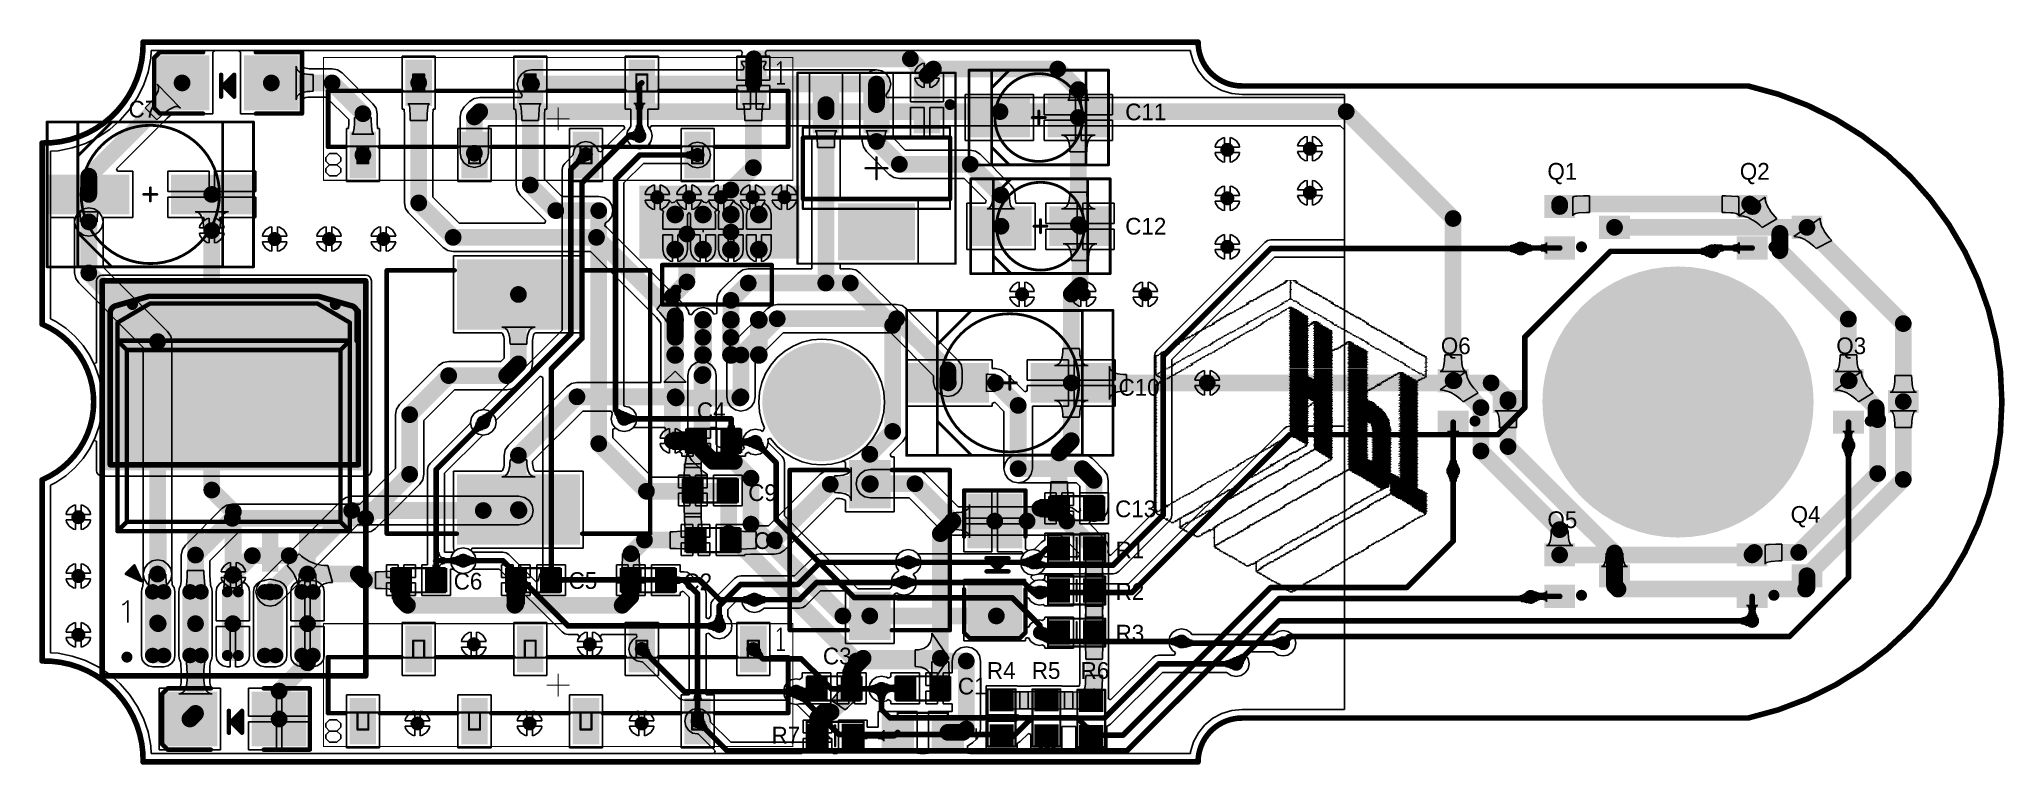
# Model space of a CAD drawing. Header units: millimetres. Extents: x 84.4 to 173.9, y 144 to 177.
import ezdxf

# ---------------------------------------------------------------- set-up
doc = ezdxf.new("R2010")
doc.units = ezdxf.units.MM
for name, color, linetype in [('BottomLayer', 5, 'Continuous'), ('BottomOverlay', 54, 'Continuous'), ('BottomSolder', 6, 'Continuous'), ('KeepOutLayer', 6, 'Continuous'), ('Mechanical1', 6, 'Continuous'), ('Mechanical13', 56, 'Continuous'), ('Mechanical15', 56, 'Continuous'), ('MultiLayer', 9, 'Continuous'), ('PadHoleLayer', 156, 'Continuous'), ('TopLayer', 1, 'Continuous'), ('TopOverlay', 2, 'Continuous'), ('TopPaste', 8, 'Continuous'), ('TopSolder', 216, 'Continuous'), ('ViaHoleLayer', 16, 'Continuous')]:
    doc.layers.add(name, color=color, linetype=linetype)

msp = doc.modelspace()

# ---------------------------------------------------------------- texts
at = {"layer": 'TopOverlay'}
for s, p in [('C7', (88.471, 173.469)), ('C11', (133.861, 173.342)), ('Q1', (153.086, 170.637)), ('Q2', (161.849, 170.637)), ('C12', (133.861, 168.135)), ('Q6', (148.234, 162.686)), ('Q3', (166.243, 162.686)), ('C10', (133.556, 160.794)), ('C4', (114.354, 159.727)), ('C9', (116.69, 155.994)), ('C13', (133.399, 155.257)), ('Q4', (164.163, 155.003)), ('Q5', (153.086, 154.762)), ('C8', (116.944, 153.809)), ('R1', (133.424, 153.386)), ('C6', (103.279, 151.96)), ('C5', (108.512, 151.991)), ('C2', (113.744, 151.93)), ('R2', (133.424, 151.489)), ('R3', (133.424, 149.593)), ('C3', (120.094, 148.551)), ('R4', (127.562, 147.891)), ('R5', (129.606, 147.891)), ('R6', (131.829, 147.891)), ('C1', (126.241, 147.18)), ('R7', (117.755, 144.945))]:
    msp.add_text(s, height=0.762, dxfattribs=at).set_placement(p)

# ---------------------------------------------------------------- blocks, each defined once
blk = doc.blocks.new('L_SMD_M_7_3_4_5_1')
at = {"layer": 'TopLayer'}
for points in [[(-0.85, 2), (0.85, 2), (-0.85, 4), (0.85, 4)], [(-0.85, -4), (0.85, -4), (-0.85, -2), (0.85, -2)]]:
    blk.add_solid(points, dxfattribs=at)
at = {"layer": 'TopOverlay', "const_width": 0.2}
for points in [[(-3.65, 3.65), (-1, 3.65)], [(-3.65, -3.65), (-3.65, 3.65)], [(1, 3.65), (3.65, 3.65)], [(3.65, -3.65), (3.65, 3.65)], [(-3.65, -3.65), (-1, -3.65)], [(1, -3.65), (3.65, -3.65)]]:
    blk.add_lwpolyline(points, dxfattribs=at)
at = {"layer": 'TopOverlay', "const_width": 0.1}
for points in [[(-3.7, 3.65, 1), (-3.6, 3.65, 1)], [(-3.7, 3.65, 1), (-3.6, 3.65, 1)], [(-1.05, 3.65, 1), (-0.95, 3.65, 1)], [(0.95, 3.65, 1), (1.05, 3.65, 1)], [(3.6, 3.65, 1), (3.7, 3.65, 1)], [(3.6, 3.65, 1), (3.7, 3.65, 1)], [(-3.7, -3.65, 1), (-3.6, -3.65, 1)], [(-3.7, -3.65, 1), (-3.6, -3.65, 1)], [(-1.05, -3.65, 1), (-0.95, -3.65, 1)], [(0.95, -3.65, 1), (1.05, -3.65, 1)], [(3.6, -3.65, 1), (3.7, -3.65, 1)], [(3.6, -3.65, 1), (3.7, -3.65, 1)]]:
    blk.add_lwpolyline(points, format="xyb", close=True, dxfattribs=at)
at = {"layer": 'TopPaste'}
for points in [[(-0.85, 2), (0.85, 2), (-0.85, 4), (0.85, 4)], [(-0.85, -4), (0.85, -4), (-0.85, -2), (0.85, -2)]]:
    blk.add_solid(points, dxfattribs=at)
at = {"layer": 'TopSolder'}
for points in [[(-0.952, 1.898), (0.952, 1.898), (-0.952, 4.102), (0.952, 4.102)], [(-0.952, -4.102), (0.952, -4.102), (-0.952, -1.898), (0.952, -1.898)]]:
    blk.add_solid(points, dxfattribs=at)
blk = doc.blocks.new('DIO_SMD_106_2')
at = {"layer": 'Mechanical1', "const_width": 0.1}
for points in [[(-0.073, 0), (0.327, 0)], [(0.127, 0.2), (0.127, -0.2)]]:
    blk.add_lwpolyline(points, dxfattribs=at)
at = {"layer": 'Mechanical1', "const_width": 0.05}
for points in [[(-0.098, 0, 1), (-0.048, 0, 1)], [(0.102, 0.2, 1), (0.152, 0.2, 1)], [(0.302, 0, 1), (0.352, 0, 1)], [(0.102, -0.2, 1), (0.152, -0.2, 1)]]:
    blk.add_lwpolyline(points, format="xyb", close=True, dxfattribs=at)
at = {"layer": 'TopLayer'}
for points in [[(-0.889, 1.15), (-3.175, 1.15), (-0.889, -1.15), (-3.175, -1.15)], [(3.175, 1.15), (0.889, 1.15), (3.175, -1.15), (0.889, -1.15)]]:
    blk.add_solid(points, dxfattribs=at)
at = {"layer": 'TopOverlay', "const_width": 0.2}
for points in [[(-3.048, 1.397), (-3.302, 1.143)], [(-3.302, 1.143), (-3.302, -1.143)], [(-3.048, 1.397), (-1.073, 1.397)], [(1.327, 1.397), (3.429, 1.397)], [(3.429, 1.397), (3.429, -1.397)], [(-0.257, 0.373), (-0.257, -0.627)], [(0.343, 0.373), (-0.157, -0.127)], [(0.093, 0.023), (0.093, -0.277)], [(0.243, 0.173), (0.243, -0.427)], [(0.343, 0.373), (0.343, -0.627)], [(-0.157, -0.127), (0.343, -0.627)], [(-3.302, -1.143), (-3.048, -1.397)], [(-3.048, -1.397), (-1.073, -1.397)], [(1.327, -1.397), (3.429, -1.397)]]:
    blk.add_lwpolyline(points, dxfattribs=at)
at = {"layer": 'TopOverlay', "const_width": 0.1}
for points in [[(-3.352, 1.143, 1), (-3.252, 1.143, 1)], [(-3.352, 1.143, 1), (-3.252, 1.143, 1)], [(-3.098, 1.397, 1), (-2.998, 1.397, 1)], [(-3.098, 1.397, 1), (-2.998, 1.397, 1)], [(-1.123, 1.397, 1), (-1.023, 1.397, 1)], [(1.277, 1.397, 1), (1.377, 1.397, 1)], [(3.379, 1.397, 1), (3.479, 1.397, 1)], [(3.379, 1.397, 1), (3.479, 1.397, 1)], [(-0.307, 0.373, 1), (-0.207, 0.373, 1)], [(0.043, 0.023, 1), (0.143, 0.023, 1)], [(0.193, 0.173, 1), (0.293, 0.173, 1)], [(0.293, 0.373, 1), (0.393, 0.373, 1)], [(0.293, 0.373, 1), (0.393, 0.373, 1)], [(-0.307, -0.627, 1), (-0.207, -0.627, 1)], [(-0.207, -0.127, 1), (-0.107, -0.127, 1)], [(-0.207, -0.127, 1), (-0.107, -0.127, 1)], [(0.043, -0.277, 1), (0.143, -0.277, 1)], [(0.193, -0.427, 1), (0.293, -0.427, 1)], [(0.293, -0.627, 1), (0.393, -0.627, 1)], [(0.293, -0.627, 1), (0.393, -0.627, 1)], [(-3.352, -1.143, 1), (-3.252, -1.143, 1)], [(-3.352, -1.143, 1), (-3.252, -1.143, 1)], [(-3.098, -1.397, 1), (-2.998, -1.397, 1)], [(-3.098, -1.397, 1), (-2.998, -1.397, 1)], [(-1.123, -1.397, 1), (-1.023, -1.397, 1)], [(1.277, -1.397, 1), (1.377, -1.397, 1)], [(3.379, -1.397, 1), (3.479, -1.397, 1)], [(3.379, -1.397, 1), (3.479, -1.397, 1)]]:
    blk.add_lwpolyline(points, format="xyb", close=True, dxfattribs=at)
at = {"layer": 'TopPaste'}
for points in [[(-0.889, 1.15), (-3.175, 1.15), (-0.889, -1.15), (-3.175, -1.15)], [(3.175, 1.15), (0.889, 1.15), (3.175, -1.15), (0.889, -1.15)]]:
    blk.add_solid(points, dxfattribs=at)
at = {"layer": 'TopSolder'}
for points in [[(-0.787, 1.252), (-3.277, 1.252), (-0.787, -1.252), (-3.277, -1.252)], [(3.277, 1.252), (0.787, 1.252), (3.277, -1.252), (0.787, -1.252)]]:
    blk.add_solid(points, dxfattribs=at)
blk = doc.blocks.new('TO263_3')
at = {"layer": 'TopLayer', "const_width": 0.25}
for points in [[(-3.394, -4.519, 1), (-3.144, -4.519, 1)], [(-2.894, -4.519, 1), (-2.644, -4.519, 1)], [(-1.694, -4.519, 1), (-1.444, -4.519, 1)], [(-1.194, -4.519, 1), (-0.944, -4.519, 1)], [(0.006, -4.519, 1), (0.256, -4.519, 1)], [(0.506, -4.519, 1), (0.756, -4.519, 1)], [(1.706, -4.519, 1), (1.956, -4.519, 1)], [(2.206, -4.519, 1), (2.456, -4.519, 1)], [(3.406, -4.519, 1), (3.656, -4.519, 1)], [(3.906, -4.519, 1), (4.156, -4.519, 1)], [(-3.394, -7.419, 1), (-3.144, -7.419, 1)], [(-2.894, -7.419, 1), (-2.644, -7.419, 1)], [(-1.694, -7.419, 1), (-1.444, -7.419, 1)], [(-1.194, -7.419, 1), (-0.944, -7.419, 1)], [(0.006, -7.419, 1), (0.256, -7.419, 1)], [(0.506, -7.419, 1), (0.756, -7.419, 1)], [(1.706, -7.419, 1), (1.956, -7.419, 1)], [(2.206, -7.419, 1), (2.456, -7.419, 1)], [(3.406, -7.419, 1), (3.656, -7.419, 1)], [(3.906, -7.419, 1), (4.156, -7.419, 1)]]:
    blk.add_lwpolyline(points, format="xyb", close=True, dxfattribs=at)
at = {"layer": 'TopLayer'}
for points in [[(-5.568, 1.016), (6.432, 1.016), (-5.568, 9.65), (6.432, 9.65)], [(-3.269, -7.669), (-2.769, -7.669), (-3.269, -4.269), (-2.769, -4.269)], [(-1.569, -7.669), (-1.069, -7.669), (-1.569, -4.269), (-1.069, -4.269)], [(0.131, -7.669), (0.631, -7.669), (0.131, -4.269), (0.631, -4.269)], [(1.831, -7.669), (2.331, -7.669), (1.831, -4.269), (2.331, -4.269)], [(3.531, -7.669), (4.031, -7.669), (3.531, -4.269), (4.031, -4.269)], [(-3.519, -7.419), (-2.519, -7.419), (-3.519, -4.519), (-2.519, -4.519)], [(-1.819, -7.419), (-0.819, -7.419), (-1.819, -4.519), (-0.819, -4.519)], [(-0.119, -7.419), (0.881, -7.419), (-0.119, -4.519), (0.881, -4.519)], [(1.581, -7.419), (2.581, -7.419), (1.581, -4.519), (2.581, -4.519)], [(3.281, -7.419), (4.281, -7.419), (3.281, -4.519), (4.281, -4.519)]]:
    blk.add_solid(points, dxfattribs=at)
at = {"layer": 'TopOverlay'}
for p, q in [((-4.645, -5.109), (-4.549, -5.061)), ((-4.549, -5.061), (-4.407, -4.918)), ((-4.407, -4.918), (-4.407, -5.918))]:
    blk.add_line(p, q, dxfattribs=at)
for points, const_width in [([(-5.568, -8.35), (-5.568, 9.65)], 0.254), ([(-5.568, 9.65), (6.432, 9.65)], 0.254), ([(6.432, -8.35), (6.432, 9.65)], 0.254), ([(-4.873, 7.747), (-3.392, 8.619)], 0.2), ([(-3.392, 8.619), (4.228, 8.619)], 0.2), ([(4.228, 8.619), (5.71, 7.747)], 0.2), ([(-4.873, 6.926), (-4.873, 7.747)], 0.2), ([(5.71, 6.926), (5.71, 7.747)], 0.2), ([(-4.873, 6.926), (5.71, 6.926)], 0.2), ([(-4.873, -1.753), (-4.873, 6.926)], 0.2), ([(-4.873, 6.926), (-4.45, 6.502)], 0.2), ([(-4.45, -1.329), (-4.45, 6.502)], 0.2), ([(-4.45, 6.502), (5.287, 6.502)], 0.2), ([(5.287, 6.502), (5.71, 6.926)], 0.2), ([(5.287, -1.329), (5.287, 6.502)], 0.2), ([(5.71, -1.753), (5.71, 6.926)], 0.2), ([(-4.873, -1.753), (-4.45, -1.329)], 0.2), ([(-4.873, -1.753), (5.71, -1.753)], 0.2), ([(-4.45, -1.329), (5.287, -1.329)], 0.2), ([(5.287, -1.329), (5.71, -1.753)], 0.2), ([(-4.485, -3.7), (-4.293, -3.511)], 0.127), ([(-4.307, -3.649), (-4.129, -3.827)], 0.178), ([(-4.293, -3.511), (-4.104, -3.319)], 0.127), ([(-4.293, -3.511), (-3.774, -4.03)], 0.127), ([(-4.155, -3.497), (-3.977, -3.675)], 0.178), ([(-4.104, -3.319), (-3.774, -4.03)], 0.127), ([(-4.485, -3.7), (-3.774, -4.03)], 0.127), ([(-5.568, -8.35), (6.432, -8.35)], 0.254)]:
    blk.add_lwpolyline(points, dxfattribs=dict(at, const_width=const_width))
for points, const_width in [([(-5.632, 9.65, 1), (-5.505, 9.65, 1)], 0.127), ([(-5.632, 9.65, 1), (-5.505, 9.65, 1)], 0.127), ([(6.368, 9.65, 1), (6.495, 9.65, 1)], 0.127), ([(6.368, 9.65, 1), (6.495, 9.65, 1)], 0.127), ([(-3.442, 8.619, 1), (-3.342, 8.619, 1)], 0.1), ([(-3.442, 8.619, 1), (-3.342, 8.619, 1)], 0.1), ([(4.178, 8.619, 1), (4.278, 8.619, 1)], 0.1), ([(4.178, 8.619, 1), (4.278, 8.619, 1)], 0.1), ([(-4.923, 7.747, 1), (-4.823, 7.747, 1)], 0.1), ([(-4.923, 7.747, 1), (-4.823, 7.747, 1)], 0.1), ([(5.66, 7.747, 1), (5.76, 7.747, 1)], 0.1), ([(5.66, 7.747, 1), (5.76, 7.747, 1)], 0.1), ([(-4.923, 6.926, 1), (-4.823, 6.926, 1)], 0.1), ([(-4.923, 6.926, 1), (-4.823, 6.926, 1)], 0.1), ([(-4.923, 6.926, 1), (-4.823, 6.926, 1)], 0.1), ([(-4.923, 6.926, 1), (-4.823, 6.926, 1)], 0.1), ([(-4.5, 6.502, 1), (-4.4, 6.502, 1)], 0.1), ([(-4.5, 6.502, 1), (-4.4, 6.502, 1)], 0.1), ([(-4.5, 6.502, 1), (-4.4, 6.502, 1)], 0.1), ([(5.237, 6.502, 1), (5.337, 6.502, 1)], 0.1), ([(5.237, 6.502, 1), (5.337, 6.502, 1)], 0.1), ([(5.237, 6.502, 1), (5.337, 6.502, 1)], 0.1), ([(5.66, 6.926, 1), (5.76, 6.926, 1)], 0.1), ([(5.66, 6.926, 1), (5.76, 6.926, 1)], 0.1), ([(5.66, 6.926, 1), (5.76, 6.926, 1)], 0.1), ([(5.66, 6.926, 1), (5.76, 6.926, 1)], 0.1), ([(-4.923, -1.753, 1), (-4.823, -1.753, 1)], 0.1), ([(-4.923, -1.753, 1), (-4.823, -1.753, 1)], 0.1), ([(-4.923, -1.753, 1), (-4.823, -1.753, 1)], 0.1), ([(-4.5, -1.329, 1), (-4.4, -1.329, 1)], 0.1), ([(-4.5, -1.329, 1), (-4.4, -1.329, 1)], 0.1), ([(-4.5, -1.329, 1), (-4.4, -1.329, 1)], 0.1), ([(5.237, -1.329, 1), (5.337, -1.329, 1)], 0.1), ([(5.237, -1.329, 1), (5.337, -1.329, 1)], 0.1), ([(5.237, -1.329, 1), (5.337, -1.329, 1)], 0.1), ([(5.66, -1.753, 1), (5.76, -1.753, 1)], 0.1), ([(5.66, -1.753, 1), (5.76, -1.753, 1)], 0.1), ([(5.66, -1.753, 1), (5.76, -1.753, 1)], 0.1), ([(-4.351, -3.649, 1), (-4.263, -3.649, 1)], 0.0889), ([(-4.325, -3.511, 1), (-4.261, -3.511, 1)], 0.0635), ([(-4.325, -3.511, 1), (-4.261, -3.511, 1)], 0.0635), ([(-4.325, -3.511, 1), (-4.261, -3.511, 1)], 0.0635), ([(-4.199, -3.497, 1), (-4.11, -3.497, 1)], 0.0889), ([(-4.136, -3.319, 1), (-4.072, -3.319, 1)], 0.0635), ([(-4.136, -3.319, 1), (-4.072, -3.319, 1)], 0.0635), ([(-4.517, -3.7, 1), (-4.453, -3.7, 1)], 0.0635), ([(-4.517, -3.7, 1), (-4.453, -3.7, 1)], 0.0635), ([(-4.174, -3.827, 1), (-4.085, -3.827, 1)], 0.0889), ([(-4.021, -3.675, 1), (-3.932, -3.675, 1)], 0.0889), ([(-3.805, -4.03, 1), (-3.742, -4.03, 1)], 0.0635), ([(-3.805, -4.03, 1), (-3.742, -4.03, 1)], 0.0635), ([(-3.805, -4.03, 1), (-3.742, -4.03, 1)], 0.0635), ([(-4.318, -7.493, 1), (-4.568, -7.493, 1)], 0.25), ([(-4.631, -7.493, 1), (-4.506, -7.493, 1)], 0.125), ([(-4.38, -7.493, 1), (-4.256, -7.493, 1)], 0.125), ([(-5.632, -8.35, 1), (-5.505, -8.35, 1)], 0.127), ([(-5.632, -8.35, 1), (-5.505, -8.35, 1)], 0.127), ([(6.368, -8.35, 1), (6.495, -8.35, 1)], 0.127), ([(6.368, -8.35, 1), (6.495, -8.35, 1)], 0.127)]:
    blk.add_lwpolyline(points, format="xyb", close=True, dxfattribs=dict(at, const_width=const_width))
for points in [[(-3.399, -3.607), (-2.64, -3.607), (-3.399, -1.728), (-2.64, -1.728)], [(-1.699, -3.607), (-0.94, -3.607), (-1.699, -1.728), (-0.94, -1.728)], [(0.002, -3.606), (0.76, -3.606), (0.002, -1.727), (0.76, -1.727)], [(1.701, -3.607), (2.459, -3.607), (1.701, -1.728), (2.459, -1.728)], [(3.401, -3.607), (4.159, -3.607), (3.401, -1.728), (4.159, -1.728)]]:
    blk.add_solid(points, dxfattribs=at)
at = {"layer": 'TopPaste', "const_width": 0.25}
for points in [[(-3.394, -4.519, 1), (-3.144, -4.519, 1)], [(-2.894, -4.519, 1), (-2.644, -4.519, 1)], [(-1.694, -4.519, 1), (-1.444, -4.519, 1)], [(-1.194, -4.519, 1), (-0.944, -4.519, 1)], [(0.006, -4.519, 1), (0.256, -4.519, 1)], [(0.506, -4.519, 1), (0.756, -4.519, 1)], [(1.706, -4.519, 1), (1.956, -4.519, 1)], [(2.206, -4.519, 1), (2.456, -4.519, 1)], [(3.406, -4.519, 1), (3.656, -4.519, 1)], [(3.906, -4.519, 1), (4.156, -4.519, 1)], [(-3.394, -7.419, 1), (-3.144, -7.419, 1)], [(-2.894, -7.419, 1), (-2.644, -7.419, 1)], [(-1.694, -7.419, 1), (-1.444, -7.419, 1)], [(-1.194, -7.419, 1), (-0.944, -7.419, 1)], [(0.006, -7.419, 1), (0.256, -7.419, 1)], [(0.506, -7.419, 1), (0.756, -7.419, 1)], [(1.706, -7.419, 1), (1.956, -7.419, 1)], [(2.206, -7.419, 1), (2.456, -7.419, 1)], [(3.406, -7.419, 1), (3.656, -7.419, 1)], [(3.906, -7.419, 1), (4.156, -7.419, 1)]]:
    blk.add_lwpolyline(points, format="xyb", close=True, dxfattribs=at)
at = {"layer": 'TopPaste'}
for points in [[(-3.269, -7.669), (-2.769, -7.669), (-3.269, -4.269), (-2.769, -4.269)], [(-1.569, -7.669), (-1.069, -7.669), (-1.569, -4.269), (-1.069, -4.269)], [(0.131, -7.669), (0.631, -7.669), (0.131, -4.269), (0.631, -4.269)], [(1.831, -7.669), (2.331, -7.669), (1.831, -4.269), (2.331, -4.269)], [(3.531, -7.669), (4.031, -7.669), (3.531, -4.269), (4.031, -4.269)], [(-3.519, -7.419), (-2.519, -7.419), (-3.519, -4.519), (-2.519, -4.519)], [(-1.819, -7.419), (-0.819, -7.419), (-1.819, -4.519), (-0.819, -4.519)], [(-0.119, -7.419), (0.881, -7.419), (-0.119, -4.519), (0.881, -4.519)], [(1.581, -7.419), (2.581, -7.419), (1.581, -4.519), (2.581, -4.519)], [(3.281, -7.419), (4.281, -7.419), (3.281, -4.519), (4.281, -4.519)]]:
    blk.add_solid(points, dxfattribs=at)
at = {"layer": 'TopSolder'}
for points, const_width in [([(-4.963, 8.512), (-3.482, 8.935)], 0.254), ([(-3.392, 8.948), (4.228, 8.948)], 0.254), ([(4.319, 8.935), (5.8, 8.512)], 0.254), ([(-5.202, 6.926), (-5.202, 8.196)], 0.254), ([(-4.196, 8.577), (5.05, 8.577)], 0.508), ([(5.969, 8.382), (6.096, 8.255)], 0.254), ([(6.039, 6.926), (6.039, 8.196)], 0.254), ([(6.096, 1.27), (6.096, 8.255)], 0.254), ([(-5.202, 1.275), (-5.202, 6.926)], 0.254), ([(-5.202, 1.275), (-5.197, 1.27)], 0.254), ([(-5.197, 1.27), (5.461, 1.27)], 0.254), ([(5.461, 1.27), (6.096, 1.27)], 0.254)]:
    blk.add_lwpolyline(points, dxfattribs=dict(at, const_width=const_width))
at = {"layer": 'TopSolder', "const_width": 0.254}
for points in [[(-3.482, 8.935, -0.069579), (-3.392, 8.948)], [(-3.482, 8.935, -0.069579), (-3.392, 8.948)], [(4.228, 8.948, -0.069579), (4.319, 8.935)], [(4.228, 8.948, -0.069579), (4.319, 8.935)], [(-5.202, 8.196, -0.334734), (-4.964, 8.512)], [(-5.202, 8.196, -0.334734), (-4.964, 8.512)], [(5.801, 8.512, -0.334734), (6.039, 8.196)], [(5.801, 8.512, -0.334734), (6.039, 8.196)]]:
    blk.add_lwpolyline(points, format="xyb", dxfattribs=at)
at = {"layer": 'TopSolder'}
for points, const_width in [([(-3.546, 8.935, 1), (-3.419, 8.935, 1)], 0.127), ([(-3.545, 8.935, 1), (-3.418, 8.935, 1)], 0.127), ([(-3.545, 8.935, 1), (-3.418, 8.935, 1)], 0.127), ([(-3.455, 8.948, 1), (-3.328, 8.948, 1)], 0.127), ([(-3.455, 8.948, 1), (-3.328, 8.948, 1)], 0.127), ([(-3.455, 8.948, 1), (-3.328, 8.948, 1)], 0.127), ([(4.165, 8.948, 1), (4.292, 8.948, 1)], 0.127), ([(4.165, 8.948, 1), (4.292, 8.948, 1)], 0.127), ([(4.165, 8.948, 1), (4.292, 8.948, 1)], 0.127), ([(4.256, 8.935, 1), (4.383, 8.935, 1)], 0.127), ([(4.255, 8.935, 1), (4.382, 8.935, 1)], 0.127), ([(4.255, 8.935, 1), (4.382, 8.935, 1)], 0.127), ([(-5.265, 8.196, 1), (-5.138, 8.196, 1)], 0.127), ([(-5.265, 8.196, 1), (-5.138, 8.196, 1)], 0.127), ([(-5.265, 8.196, 1), (-5.138, 8.196, 1)], 0.127), ([(-5.027, 8.512, 1), (-4.9, 8.512, 1)], 0.127), ([(-5.027, 8.512, 1), (-4.9, 8.512, 1)], 0.127), ([(-5.027, 8.512, 1), (-4.9, 8.512, 1)], 0.127), ([(-4.323, 8.577, 1), (-4.069, 8.577, 1)], 0.254), ([(4.923, 8.577, 1), (5.177, 8.577, 1)], 0.254), ([(5.737, 8.512, 1), (5.864, 8.512, 1)], 0.127), ([(5.737, 8.512, 1), (5.864, 8.512, 1)], 0.127), ([(5.737, 8.512, 1), (5.864, 8.512, 1)], 0.127), ([(5.905, 8.382, 1), (6.032, 8.382, 1)], 0.127), ([(5.975, 8.196, 1), (6.102, 8.196, 1)], 0.127), ([(5.975, 8.196, 1), (6.102, 8.196, 1)], 0.127), ([(5.975, 8.196, 1), (6.102, 8.196, 1)], 0.127), ([(6.032, 8.255, 1), (6.16, 8.255, 1)], 0.127), ([(6.032, 8.255, 1), (6.16, 8.255, 1)], 0.127), ([(-5.265, 6.926, 1), (-5.138, 6.926, 1)], 0.127), ([(-5.265, 6.926, 1), (-5.138, 6.926, 1)], 0.127), ([(5.975, 6.926, 1), (6.102, 6.926, 1)], 0.127), ([(-5.265, 1.275, 1), (-5.138, 1.275, 1)], 0.127), ([(-5.265, 1.275, 1), (-5.138, 1.275, 1)], 0.127), ([(-5.26, 1.27, 1), (-5.133, 1.27, 1)], 0.127), ([(-5.26, 1.27, 1), (-5.133, 1.27, 1)], 0.127), ([(5.397, 1.27, 1), (5.524, 1.27, 1)], 0.127), ([(5.397, 1.27, 1), (5.524, 1.27, 1)], 0.127), ([(6.032, 1.27, 1), (6.16, 1.27, 1)], 0.127), ([(6.032, 1.27, 1), (6.16, 1.27, 1)], 0.127), ([(-3.445, -4.519, 1), (-3.093, -4.519, 1)], 0.352), ([(-2.945, -4.519, 1), (-2.593, -4.519, 1)], 0.352), ([(-1.745, -4.519, 1), (-1.393, -4.519, 1)], 0.352), ([(-1.245, -4.519, 1), (-0.893, -4.519, 1)], 0.352), ([(0.006, -4.519, 1), (0.256, -4.519, 1)], 0.25), ([(0.506, -4.519, 1), (0.756, -4.519, 1)], 0.25), ([(1.655, -4.519, 1), (2.007, -4.519, 1)], 0.352), ([(2.155, -4.519, 1), (2.507, -4.519, 1)], 0.352), ([(3.355, -4.519, 1), (3.707, -4.519, 1)], 0.352), ([(3.855, -4.519, 1), (4.207, -4.519, 1)], 0.352), ([(-3.445, -7.419, 1), (-3.093, -7.419, 1)], 0.352), ([(-2.945, -7.419, 1), (-2.593, -7.419, 1)], 0.352), ([(-1.745, -7.419, 1), (-1.393, -7.419, 1)], 0.352), ([(-1.245, -7.419, 1), (-0.893, -7.419, 1)], 0.352), ([(1.655, -7.419, 1), (2.007, -7.419, 1)], 0.352), ([(2.155, -7.419, 1), (2.507, -7.419, 1)], 0.352), ([(3.355, -7.419, 1), (3.707, -7.419, 1)], 0.352), ([(3.855, -7.419, 1), (4.207, -7.419, 1)], 0.352), ([(0.006, -7.419, 1), (0.256, -7.419, 1)], 0.25), ([(0.506, -7.419, 1), (0.756, -7.419, 1)], 0.25)]:
    blk.add_lwpolyline(points, format="xyb", close=True, dxfattribs=dict(at, const_width=const_width))
for points in [[(-5.136, 1.396), (5.99, 1.396), (-5.136, 8.559), (5.99, 8.559)], [(-3.269, -7.771), (-2.769, -7.771), (-3.269, -4.167), (-2.769, -4.167)], [(-1.569, -7.771), (-1.069, -7.771), (-1.569, -4.167), (-1.069, -4.167)], [(0.131, -7.669), (0.631, -7.669), (0.131, -4.269), (0.631, -4.269)], [(1.831, -7.771), (2.331, -7.771), (1.831, -4.167), (2.331, -4.167)], [(3.531, -7.771), (4.031, -7.771), (3.531, -4.167), (4.031, -4.167)], [(-3.621, -7.419), (-2.417, -7.419), (-3.621, -4.519), (-2.417, -4.519)], [(-1.921, -7.419), (-0.717, -7.419), (-1.921, -4.519), (-0.717, -4.519)], [(-0.119, -7.419), (0.881, -7.419), (-0.119, -4.519), (0.881, -4.519)], [(1.479, -7.419), (2.683, -7.419), (1.479, -4.519), (2.683, -4.519)], [(3.179, -7.419), (4.383, -7.419), (3.179, -4.519), (4.383, -4.519)]]:
    blk.add_solid(points, dxfattribs=at)
blk = doc.blocks.new('CAP_0603_4')
at = {"layer": 'TopLayer'}
for points in [[(-0.4, -0.45), (-0.4, 0.45), (-1.2, -0.45), (-1.2, 0.45)], [(1.2, -0.45), (1.2, 0.45), (0.4, -0.45), (0.4, 0.45)]]:
    blk.add_solid(points, dxfattribs=at)
at = {"layer": 'TopOverlay', "const_width": 0.1}
for points in [[(1.2, 0.55), (-1.2, 0.55)], [(1.2, -0.55), (-1.2, -0.55)]]:
    blk.add_lwpolyline(points, dxfattribs=at)
at = {"layer": 'TopOverlay', "const_width": 0.05}
for points in [[(-1.225, 0.55, 1), (-1.175, 0.55, 1)], [(1.175, 0.55, 1), (1.225, 0.55, 1)], [(-1.225, -0.55, 1), (-1.175, -0.55, 1)], [(1.175, -0.55, 1), (1.225, -0.55, 1)]]:
    blk.add_lwpolyline(points, format="xyb", close=True, dxfattribs=at)
at = {"layer": 'TopPaste'}
for points in [[(-0.4, -0.45), (-0.4, 0.45), (-1.2, -0.45), (-1.2, 0.45)], [(1.2, -0.45), (1.2, 0.45), (0.4, -0.45), (0.4, 0.45)]]:
    blk.add_solid(points, dxfattribs=at)
at = {"layer": 'TopSolder'}
for points in [[(-0.298, -0.552), (-0.298, 0.552), (-1.302, -0.552), (-1.302, 0.552)], [(1.302, -0.552), (1.302, 0.552), (0.298, -0.552), (0.298, 0.552)]]:
    blk.add_solid(points, dxfattribs=at)
blk = doc.blocks.new('CAP_0603_5')
at = {"layer": 'TopLayer'}
for points in [[(-0.4, -0.45), (-0.4, 0.45), (-1.2, -0.45), (-1.2, 0.45)], [(1.2, -0.45), (1.2, 0.45), (0.4, -0.45), (0.4, 0.45)]]:
    blk.add_solid(points, dxfattribs=at)
at = {"layer": 'TopOverlay', "const_width": 0.1}
for points in [[(-1.2, 0.55), (1.2, 0.55)], [(-1.2, -0.55), (1.2, -0.55)]]:
    blk.add_lwpolyline(points, dxfattribs=at)
at = {"layer": 'TopOverlay', "const_width": 0.05}
for points in [[(-1.225, 0.55, 1), (-1.175, 0.55, 1)], [(1.175, 0.55, 1), (1.225, 0.55, 1)], [(-1.225, -0.55, 1), (-1.175, -0.55, 1)], [(1.175, -0.55, 1), (1.225, -0.55, 1)]]:
    blk.add_lwpolyline(points, format="xyb", close=True, dxfattribs=at)
at = {"layer": 'TopPaste'}
for points in [[(-0.4, -0.45), (-0.4, 0.45), (-1.2, -0.45), (-1.2, 0.45)], [(1.2, -0.45), (1.2, 0.45), (0.4, -0.45), (0.4, 0.45)]]:
    blk.add_solid(points, dxfattribs=at)
at = {"layer": 'TopSolder'}
for points in [[(-0.298, -0.552), (-0.298, 0.552), (-1.302, -0.552), (-1.302, 0.552)], [(1.302, -0.552), (1.302, 0.552), (0.298, -0.552), (0.298, 0.552)]]:
    blk.add_solid(points, dxfattribs=at)
blk = doc.blocks.new('CAP_0603_6')
at = {"layer": 'TopLayer'}
for points in [[(-0.4, -0.45), (-0.4, 0.45), (-1.2, -0.45), (-1.2, 0.45)], [(1.2, -0.45), (1.2, 0.45), (0.4, -0.45), (0.4, 0.45)]]:
    blk.add_solid(points, dxfattribs=at)
at = {"layer": 'TopOverlay', "const_width": 0.1}
for points in [[(1.2, 0.55), (-1.2, 0.55)], [(1.2, -0.55), (-1.2, -0.55)]]:
    blk.add_lwpolyline(points, dxfattribs=at)
at = {"layer": 'TopOverlay', "const_width": 0.05}
for points in [[(-1.225, 0.55, 1), (-1.175, 0.55, 1)], [(1.175, 0.55, 1), (1.225, 0.55, 1)], [(-1.225, -0.55, 1), (-1.175, -0.55, 1)], [(1.175, -0.55, 1), (1.225, -0.55, 1)]]:
    blk.add_lwpolyline(points, format="xyb", close=True, dxfattribs=at)
at = {"layer": 'TopPaste'}
for points in [[(-0.4, -0.45), (-0.4, 0.45), (-1.2, -0.45), (-1.2, 0.45)], [(1.2, -0.45), (1.2, 0.45), (0.4, -0.45), (0.4, 0.45)]]:
    blk.add_solid(points, dxfattribs=at)
at = {"layer": 'TopSolder'}
for points in [[(-0.298, -0.552), (-0.298, 0.552), (-1.302, -0.552), (-1.302, 0.552)], [(1.302, -0.552), (1.302, 0.552), (0.298, -0.552), (0.298, 0.552)]]:
    blk.add_solid(points, dxfattribs=at)
blk = doc.blocks.new('CAP_0603_7')
at = {"layer": 'TopLayer'}
for points in [[(-0.4, -0.45), (-0.4, 0.45), (-1.2, -0.45), (-1.2, 0.45)], [(1.2, -0.45), (1.2, 0.45), (0.4, -0.45), (0.4, 0.45)]]:
    blk.add_solid(points, dxfattribs=at)
at = {"layer": 'TopOverlay', "const_width": 0.1}
for points in [[(-1.2, 0.55), (1.2, 0.55)], [(-1.2, -0.55), (1.2, -0.55)]]:
    blk.add_lwpolyline(points, dxfattribs=at)
at = {"layer": 'TopOverlay', "const_width": 0.05}
for points in [[(-1.225, 0.55, 1), (-1.175, 0.55, 1)], [(1.175, 0.55, 1), (1.225, 0.55, 1)], [(-1.225, -0.55, 1), (-1.175, -0.55, 1)], [(1.175, -0.55, 1), (1.225, -0.55, 1)]]:
    blk.add_lwpolyline(points, format="xyb", close=True, dxfattribs=at)
at = {"layer": 'TopPaste'}
for points in [[(-0.4, -0.45), (-0.4, 0.45), (-1.2, -0.45), (-1.2, 0.45)], [(1.2, -0.45), (1.2, 0.45), (0.4, -0.45), (0.4, 0.45)]]:
    blk.add_solid(points, dxfattribs=at)
at = {"layer": 'TopSolder'}
for points in [[(-0.298, -0.552), (-0.298, 0.552), (-1.302, -0.552), (-1.302, 0.552)], [(1.302, -0.552), (1.302, 0.552), (0.298, -0.552), (0.298, 0.552)]]:
    blk.add_solid(points, dxfattribs=at)
blk = doc.blocks.new('CAP_0603_8')
at = {"layer": 'TopLayer'}
for points in [[(-0.4, -0.45), (-0.4, 0.45), (-1.2, -0.45), (-1.2, 0.45)], [(1.2, -0.45), (1.2, 0.45), (0.4, -0.45), (0.4, 0.45)]]:
    blk.add_solid(points, dxfattribs=at)
at = {"layer": 'TopOverlay', "const_width": 0.1}
for points in [[(-1.2, 0.55), (1.2, 0.55)], [(-1.2, -0.55), (1.2, -0.55)]]:
    blk.add_lwpolyline(points, dxfattribs=at)
at = {"layer": 'TopOverlay', "const_width": 0.05}
for points in [[(-1.225, 0.55, 1), (-1.175, 0.55, 1)], [(1.175, 0.55, 1), (1.225, 0.55, 1)], [(-1.225, -0.55, 1), (-1.175, -0.55, 1)], [(1.175, -0.55, 1), (1.225, -0.55, 1)]]:
    blk.add_lwpolyline(points, format="xyb", close=True, dxfattribs=at)
at = {"layer": 'TopPaste'}
for points in [[(-0.4, -0.45), (-0.4, 0.45), (-1.2, -0.45), (-1.2, 0.45)], [(1.2, -0.45), (1.2, 0.45), (0.4, -0.45), (0.4, 0.45)]]:
    blk.add_solid(points, dxfattribs=at)
at = {"layer": 'TopSolder'}
for points in [[(-0.298, -0.552), (-0.298, 0.552), (-1.302, -0.552), (-1.302, 0.552)], [(1.302, -0.552), (1.302, 0.552), (0.298, -0.552), (0.298, 0.552)]]:
    blk.add_solid(points, dxfattribs=at)
blk = doc.blocks.new('CAP_0603_9')
at = {"layer": 'TopLayer'}
for points in [[(-0.4, -0.45), (-0.4, 0.45), (-1.2, -0.45), (-1.2, 0.45)], [(1.2, -0.45), (1.2, 0.45), (0.4, -0.45), (0.4, 0.45)]]:
    blk.add_solid(points, dxfattribs=at)
at = {"layer": 'TopOverlay', "const_width": 0.1}
for points in [[(-1.2, 0.55), (1.2, 0.55)], [(-1.2, -0.55), (1.2, -0.55)]]:
    blk.add_lwpolyline(points, dxfattribs=at)
at = {"layer": 'TopOverlay', "const_width": 0.05}
for points in [[(-1.225, 0.55, 1), (-1.175, 0.55, 1)], [(1.175, 0.55, 1), (1.225, 0.55, 1)], [(-1.225, -0.55, 1), (-1.175, -0.55, 1)], [(1.175, -0.55, 1), (1.225, -0.55, 1)]]:
    blk.add_lwpolyline(points, format="xyb", close=True, dxfattribs=at)
at = {"layer": 'TopPaste'}
for points in [[(-0.4, -0.45), (-0.4, 0.45), (-1.2, -0.45), (-1.2, 0.45)], [(1.2, -0.45), (1.2, 0.45), (0.4, -0.45), (0.4, 0.45)]]:
    blk.add_solid(points, dxfattribs=at)
at = {"layer": 'TopSolder'}
for points in [[(-0.298, -0.552), (-0.298, 0.552), (-1.302, -0.552), (-1.302, 0.552)], [(1.302, -0.552), (1.302, 0.552), (0.298, -0.552), (0.298, 0.552)]]:
    blk.add_solid(points, dxfattribs=at)
blk = doc.blocks.new('CAP_ALU_SMD_6_3_7_7_2_2_10')
at = {"layer": 'Mechanical13', "const_width": 0.127}
for points in [[(-3.3, -3.3), (-3.3, 3.3)], [(-3.3, 3.3), (3.3, 3.3)], [(3.3, -3.3), (3.3, 3.3)], [(-3.3, -3.3), (3.3, -3.3)]]:
    blk.add_lwpolyline(points, dxfattribs=at)
at = {"layer": 'Mechanical13'}
for points, const_width in [([(-3.332, 3.3, 1), (-3.268, 3.3, 1)], 0.0635), ([(-3.332, 3.3, 1), (-3.268, 3.3, 1)], 0.0635), ([(3.15, 0, 1), (-3.15, 0, 1)], 0.127), ([(3.268, 3.3, 1), (3.332, 3.3, 1)], 0.0635), ([(3.268, 3.3, 1), (3.332, 3.3, 1)], 0.0635), ([(-3.182, 0, 1), (-3.118, 0, 1)], 0.0635), ([(3.118, 0, 1), (3.182, 0, 1)], 0.0635), ([(-3.332, -3.3, 1), (-3.268, -3.3, 1)], 0.0635), ([(-3.332, -3.3, 1), (-3.268, -3.3, 1)], 0.0635), ([(3.268, -3.3, 1), (3.332, -3.3, 1)], 0.0635), ([(3.268, -3.3, 1), (3.332, -3.3, 1)], 0.0635)]:
    blk.add_lwpolyline(points, format="xyb", close=True, dxfattribs=dict(at, const_width=const_width))
at = {"layer": 'Mechanical15', "const_width": 0.127}
for points in [[(-4.699, -3.302), (-4.699, 3.302)], [(-4.699, 3.302), (4.699, 3.302)], [(4.699, -3.302), (4.699, 3.302)], [(-0.3, 0), (0.3, 0)], [(0, -0.3), (0, 0.3)], [(-4.699, -3.302), (4.699, -3.302)]]:
    blk.add_lwpolyline(points, dxfattribs=at)
at = {"layer": 'Mechanical15', "const_width": 0.0635}
for points in [[(-4.731, 3.302, 1), (-4.667, 3.302, 1)], [(-4.731, 3.302, 1), (-4.667, 3.302, 1)], [(4.667, 3.302, 1), (4.731, 3.302, 1)], [(4.667, 3.302, 1), (4.731, 3.302, 1)], [(-0.332, 0, 1), (-0.268, 0, 1)], [(-0.032, 0.3, 1), (0.032, 0.3, 1)], [(0.268, 0, 1), (0.332, 0, 1)], [(-0.032, -0.3, 1), (0.032, -0.3, 1)], [(-4.731, -3.302, 1), (-4.667, -3.302, 1)], [(-4.731, -3.302, 1), (-4.667, -3.302, 1)], [(4.667, -3.302, 1), (4.731, -3.302, 1)], [(4.667, -3.302, 1), (4.731, -3.302, 1)]]:
    blk.add_lwpolyline(points, format="xyb", close=True, dxfattribs=at)
at = {"layer": 'TopLayer'}
for points in [[(-4.55, -0.8), (-1.05, -0.8), (-4.55, 0.8), (-1.05, 0.8)], [(1.05, -0.8), (4.55, -0.8), (1.05, 0.8), (4.55, 0.8)]]:
    blk.add_solid(points, dxfattribs=at)
at = {"layer": 'TopOverlay', "const_width": 0.127}
for points in [[(-3.3, 1.75), (-1.75, 3.3)], [(-1.75, 3.3), (3.3, 3.3)], [(3.3, 1), (3.3, 3.3)], [(-3.3, 1), (-3.3, 1.75)], [(-3.3, -1.75), (-3.3, -1)], [(-3.3, -1.75), (-1.75, -3.3)], [(3.3, -3.3), (3.3, -1)], [(-1.75, -3.3), (3.3, -3.3)]]:
    blk.add_lwpolyline(points, dxfattribs=at)
at = {"layer": 'TopOverlay', "const_width": 0.0635}
for points in [[(-1.782, 3.3, 1), (-1.718, 3.3, 1)], [(-1.782, 3.3, 1), (-1.718, 3.3, 1)], [(3.268, 3.3, 1), (3.332, 3.3, 1)], [(3.268, 3.3, 1), (3.332, 3.3, 1)], [(-3.332, 1.75, 1), (-3.268, 1.75, 1)], [(-3.332, 1.75, 1), (-3.268, 1.75, 1)], [(-3.332, 1, 1), (-3.268, 1, 1)], [(3.268, 1, 1), (3.332, 1, 1)], [(-3.332, -1, 1), (-3.268, -1, 1)], [(-3.332, -1.75, 1), (-3.268, -1.75, 1)], [(-3.332, -1.75, 1), (-3.268, -1.75, 1)], [(3.268, -1, 1), (3.332, -1, 1)], [(-1.782, -3.3, 1), (-1.718, -3.3, 1)], [(-1.782, -3.3, 1), (-1.718, -3.3, 1)], [(3.268, -3.3, 1), (3.332, -3.3, 1)], [(3.268, -3.3, 1), (3.332, -3.3, 1)]]:
    blk.add_lwpolyline(points, format="xyb", close=True, dxfattribs=at)
at = {"layer": 'TopPaste'}
for points in [[(-4.55, -0.8), (-1.05, -0.8), (-4.55, 0.8), (-1.05, 0.8)], [(1.05, -0.8), (4.55, -0.8), (1.05, 0.8), (4.55, 0.8)]]:
    blk.add_solid(points, dxfattribs=at)
at = {"layer": 'TopSolder'}
for points in [[(-4.652, -0.902), (-0.948, -0.902), (-4.652, 0.902), (-0.948, 0.902)], [(0.948, -0.902), (4.652, -0.902), (0.948, 0.902), (4.652, 0.902)]]:
    blk.add_solid(points, dxfattribs=at)
blk = doc.blocks.new('CAP_0603_11')
at = {"layer": 'TopLayer'}
for points in [[(-0.4, -0.45), (-0.4, 0.45), (-1.2, -0.45), (-1.2, 0.45)], [(1.2, -0.45), (1.2, 0.45), (0.4, -0.45), (0.4, 0.45)]]:
    blk.add_solid(points, dxfattribs=at)
at = {"layer": 'TopOverlay', "const_width": 0.1}
for points in [[(-1.2, 0.55), (1.2, 0.55)], [(-1.2, -0.55), (1.2, -0.55)]]:
    blk.add_lwpolyline(points, dxfattribs=at)
at = {"layer": 'TopOverlay', "const_width": 0.05}
for points in [[(-1.225, 0.55, 1), (-1.175, 0.55, 1)], [(1.175, 0.55, 1), (1.225, 0.55, 1)], [(-1.225, -0.55, 1), (-1.175, -0.55, 1)], [(1.175, -0.55, 1), (1.225, -0.55, 1)]]:
    blk.add_lwpolyline(points, format="xyb", close=True, dxfattribs=at)
at = {"layer": 'TopPaste'}
for points in [[(-0.4, -0.45), (-0.4, 0.45), (-1.2, -0.45), (-1.2, 0.45)], [(1.2, -0.45), (1.2, 0.45), (0.4, -0.45), (0.4, 0.45)]]:
    blk.add_solid(points, dxfattribs=at)
at = {"layer": 'TopSolder'}
for points in [[(-0.298, -0.552), (-0.298, 0.552), (-1.302, -0.552), (-1.302, 0.552)], [(1.302, -0.552), (1.302, 0.552), (0.298, -0.552), (0.298, 0.552)]]:
    blk.add_solid(points, dxfattribs=at)
blk = doc.blocks.new('CAP_0603_12')
at = {"layer": 'TopLayer'}
for points in [[(-0.4, -0.45), (-0.4, 0.45), (-1.2, -0.45), (-1.2, 0.45)], [(1.2, -0.45), (1.2, 0.45), (0.4, -0.45), (0.4, 0.45)]]:
    blk.add_solid(points, dxfattribs=at)
at = {"layer": 'TopOverlay', "const_width": 0.1}
for points in [[(-1.2, 0.55), (1.2, 0.55)], [(-1.2, -0.55), (1.2, -0.55)]]:
    blk.add_lwpolyline(points, dxfattribs=at)
at = {"layer": 'TopOverlay', "const_width": 0.05}
for points in [[(-1.225, 0.55, 1), (-1.175, 0.55, 1)], [(1.175, 0.55, 1), (1.225, 0.55, 1)], [(-1.225, -0.55, 1), (-1.175, -0.55, 1)], [(1.175, -0.55, 1), (1.225, -0.55, 1)]]:
    blk.add_lwpolyline(points, format="xyb", close=True, dxfattribs=at)
at = {"layer": 'TopPaste'}
for points in [[(-0.4, -0.45), (-0.4, 0.45), (-1.2, -0.45), (-1.2, 0.45)], [(1.2, -0.45), (1.2, 0.45), (0.4, -0.45), (0.4, 0.45)]]:
    blk.add_solid(points, dxfattribs=at)
at = {"layer": 'TopSolder'}
for points in [[(-0.298, -0.552), (-0.298, 0.552), (-1.302, -0.552), (-1.302, 0.552)], [(1.302, -0.552), (1.302, 0.552), (0.298, -0.552), (0.298, 0.552)]]:
    blk.add_solid(points, dxfattribs=at)
blk = doc.blocks.new('CAP_ALU_SMD_6_3_7_7_2_2_13')
at = {"layer": 'Mechanical13', "const_width": 0.127}
for points in [[(-3.3, -3.3), (-3.3, 3.3)], [(-3.3, 3.3), (3.3, 3.3)], [(3.3, -3.3), (3.3, 3.3)], [(-3.3, -3.3), (3.3, -3.3)]]:
    blk.add_lwpolyline(points, dxfattribs=at)
at = {"layer": 'Mechanical13'}
for points, const_width in [([(-3.332, 3.3, 1), (-3.268, 3.3, 1)], 0.0635), ([(-3.332, 3.3, 1), (-3.268, 3.3, 1)], 0.0635), ([(3.15, 0, 1), (-3.15, 0, 1)], 0.127), ([(3.268, 3.3, 1), (3.332, 3.3, 1)], 0.0635), ([(3.268, 3.3, 1), (3.332, 3.3, 1)], 0.0635), ([(-3.182, 0, 1), (-3.118, 0, 1)], 0.0635), ([(3.118, 0, 1), (3.182, 0, 1)], 0.0635), ([(-3.332, -3.3, 1), (-3.268, -3.3, 1)], 0.0635), ([(-3.332, -3.3, 1), (-3.268, -3.3, 1)], 0.0635), ([(3.268, -3.3, 1), (3.332, -3.3, 1)], 0.0635), ([(3.268, -3.3, 1), (3.332, -3.3, 1)], 0.0635)]:
    blk.add_lwpolyline(points, format="xyb", close=True, dxfattribs=dict(at, const_width=const_width))
at = {"layer": 'Mechanical15', "const_width": 0.127}
for points in [[(-4.699, -3.302), (-4.699, 3.302)], [(-4.699, 3.302), (4.699, 3.302)], [(4.699, -3.302), (4.699, 3.302)], [(-0.3, 0), (0.3, 0)], [(0, -0.3), (0, 0.3)], [(-4.699, -3.302), (4.699, -3.302)]]:
    blk.add_lwpolyline(points, dxfattribs=at)
at = {"layer": 'Mechanical15', "const_width": 0.0635}
for points in [[(-4.731, 3.302, 1), (-4.667, 3.302, 1)], [(-4.731, 3.302, 1), (-4.667, 3.302, 1)], [(4.667, 3.302, 1), (4.731, 3.302, 1)], [(4.667, 3.302, 1), (4.731, 3.302, 1)], [(-0.332, 0, 1), (-0.268, 0, 1)], [(-0.032, 0.3, 1), (0.032, 0.3, 1)], [(0.268, 0, 1), (0.332, 0, 1)], [(-0.032, -0.3, 1), (0.032, -0.3, 1)], [(-4.731, -3.302, 1), (-4.667, -3.302, 1)], [(-4.731, -3.302, 1), (-4.667, -3.302, 1)], [(4.667, -3.302, 1), (4.731, -3.302, 1)], [(4.667, -3.302, 1), (4.731, -3.302, 1)]]:
    blk.add_lwpolyline(points, format="xyb", close=True, dxfattribs=at)
at = {"layer": 'TopLayer'}
for points in [[(-4.55, -0.8), (-1.05, -0.8), (-4.55, 0.8), (-1.05, 0.8)], [(1.05, -0.8), (4.55, -0.8), (1.05, 0.8), (4.55, 0.8)]]:
    blk.add_solid(points, dxfattribs=at)
at = {"layer": 'TopOverlay', "const_width": 0.127}
for points in [[(-3.3, 1.75), (-1.75, 3.3)], [(-1.75, 3.3), (3.3, 3.3)], [(3.3, 1), (3.3, 3.3)], [(-3.3, 1), (-3.3, 1.75)], [(-3.3, -1.75), (-3.3, -1)], [(-3.3, -1.75), (-1.75, -3.3)], [(3.3, -3.3), (3.3, -1)], [(-1.75, -3.3), (3.3, -3.3)]]:
    blk.add_lwpolyline(points, dxfattribs=at)
at = {"layer": 'TopOverlay', "const_width": 0.0635}
for points in [[(-1.782, 3.3, 1), (-1.718, 3.3, 1)], [(-1.782, 3.3, 1), (-1.718, 3.3, 1)], [(3.268, 3.3, 1), (3.332, 3.3, 1)], [(3.268, 3.3, 1), (3.332, 3.3, 1)], [(-3.332, 1.75, 1), (-3.268, 1.75, 1)], [(-3.332, 1.75, 1), (-3.268, 1.75, 1)], [(-3.332, 1, 1), (-3.268, 1, 1)], [(3.268, 1, 1), (3.332, 1, 1)], [(-3.332, -1, 1), (-3.268, -1, 1)], [(-3.332, -1.75, 1), (-3.268, -1.75, 1)], [(-3.332, -1.75, 1), (-3.268, -1.75, 1)], [(3.268, -1, 1), (3.332, -1, 1)], [(-1.782, -3.3, 1), (-1.718, -3.3, 1)], [(-1.782, -3.3, 1), (-1.718, -3.3, 1)], [(3.268, -3.3, 1), (3.332, -3.3, 1)], [(3.268, -3.3, 1), (3.332, -3.3, 1)]]:
    blk.add_lwpolyline(points, format="xyb", close=True, dxfattribs=at)
at = {"layer": 'TopPaste'}
for points in [[(-4.55, -0.8), (-1.05, -0.8), (-4.55, 0.8), (-1.05, 0.8)], [(1.05, -0.8), (4.55, -0.8), (1.05, 0.8), (4.55, 0.8)]]:
    blk.add_solid(points, dxfattribs=at)
at = {"layer": 'TopSolder'}
for points in [[(-4.652, -0.902), (-0.948, -0.902), (-4.652, 0.902), (-0.948, 0.902)], [(0.948, -0.902), (4.652, -0.902), (0.948, 0.902), (4.652, 0.902)]]:
    blk.add_solid(points, dxfattribs=at)
blk = doc.blocks.new('CAP_ALU_SMD_4_5_5_1_4_14')
at = {"layer": 'Mechanical13', "const_width": 0.127}
for points in [[(-2.15, -2.15), (-2.15, 2.15)], [(-2.15, 2.15), (2.15, 2.15)], [(2.15, -2.15), (2.15, 2.15)], [(-2.15, -2.15), (2.15, -2.15)]]:
    blk.add_lwpolyline(points, dxfattribs=at)
at = {"layer": 'Mechanical13'}
for points, const_width in [([(-2.182, 2.15, 1), (-2.118, 2.15, 1)], 0.0635), ([(-2.182, 2.15, 1), (-2.118, 2.15, 1)], 0.0635), ([(2, 0, 1), (-2, 0, 1)], 0.127), ([(2.118, 2.15, 1), (2.182, 2.15, 1)], 0.0635), ([(2.118, 2.15, 1), (2.182, 2.15, 1)], 0.0635), ([(-2.032, 0, 1), (-1.968, 0, 1)], 0.0635), ([(1.968, 0, 1), (2.032, 0, 1)], 0.0635), ([(-2.182, -2.15, 1), (-2.118, -2.15, 1)], 0.0635), ([(-2.182, -2.15, 1), (-2.118, -2.15, 1)], 0.0635), ([(2.118, -2.15, 1), (2.182, -2.15, 1)], 0.0635), ([(2.118, -2.15, 1), (2.182, -2.15, 1)], 0.0635)]:
    blk.add_lwpolyline(points, format="xyb", close=True, dxfattribs=dict(at, const_width=const_width))
at = {"layer": 'Mechanical15', "const_width": 0.127}
for points in [[(-3.175, -2.159), (-3.175, 2.159)], [(-3.175, 2.159), (3.175, 2.159)], [(3.175, -2.159), (3.175, 2.159)], [(-0.3, 0), (0.3, 0)], [(0, -0.3), (0, 0.3)], [(-3.175, -2.159), (3.175, -2.159)]]:
    blk.add_lwpolyline(points, dxfattribs=at)
at = {"layer": 'Mechanical15', "const_width": 0.0635}
for points in [[(-3.207, 2.159, 1), (-3.143, 2.159, 1)], [(-3.207, 2.159, 1), (-3.143, 2.159, 1)], [(3.143, 2.159, 1), (3.207, 2.159, 1)], [(3.143, 2.159, 1), (3.207, 2.159, 1)], [(-0.332, 0, 1), (-0.268, 0, 1)], [(-0.032, 0.3, 1), (0.032, 0.3, 1)], [(0.268, 0, 1), (0.332, 0, 1)], [(-0.032, -0.3, 1), (0.032, -0.3, 1)], [(-3.207, -2.159, 1), (-3.143, -2.159, 1)], [(-3.207, -2.159, 1), (-3.143, -2.159, 1)], [(3.143, -2.159, 1), (3.207, -2.159, 1)], [(3.143, -2.159, 1), (3.207, -2.159, 1)]]:
    blk.add_lwpolyline(points, format="xyb", close=True, dxfattribs=at)
at = {"layer": 'TopLayer'}
for points in [[(-3.1, -0.8), (-0.5, -0.8), (-3.1, 0.8), (-0.5, 0.8)], [(0.5, -0.8), (3.1, -0.8), (0.5, 0.8), (3.1, 0.8)]]:
    blk.add_solid(points, dxfattribs=at)
at = {"layer": 'TopOverlay', "const_width": 0.127}
for points in [[(-2.15, 1.35), (-1.35, 2.15)], [(-1.35, 2.15), (2.15, 2.15)], [(2.15, 1), (2.15, 2.15)], [(-2.15, 1), (-2.15, 1.35)], [(-2.15, -1.35), (-2.15, -1)], [(-2.15, -1.35), (-1.35, -2.15)], [(2.15, -2.15), (2.15, -1)], [(-1.35, -2.15), (2.15, -2.15)]]:
    blk.add_lwpolyline(points, dxfattribs=at)
at = {"layer": 'TopOverlay', "const_width": 0.0635}
for points in [[(-1.382, 2.15, 1), (-1.318, 2.15, 1)], [(-1.382, 2.15, 1), (-1.318, 2.15, 1)], [(2.118, 2.15, 1), (2.182, 2.15, 1)], [(2.118, 2.15, 1), (2.182, 2.15, 1)], [(-2.182, 1.35, 1), (-2.118, 1.35, 1)], [(-2.182, 1.35, 1), (-2.118, 1.35, 1)], [(-2.182, 1, 1), (-2.118, 1, 1)], [(2.118, 1, 1), (2.182, 1, 1)], [(-2.182, -1, 1), (-2.118, -1, 1)], [(-2.182, -1.35, 1), (-2.118, -1.35, 1)], [(-2.182, -1.35, 1), (-2.118, -1.35, 1)], [(2.118, -1, 1), (2.182, -1, 1)], [(-1.382, -2.15, 1), (-1.318, -2.15, 1)], [(-1.382, -2.15, 1), (-1.318, -2.15, 1)], [(2.118, -2.15, 1), (2.182, -2.15, 1)], [(2.118, -2.15, 1), (2.182, -2.15, 1)]]:
    blk.add_lwpolyline(points, format="xyb", close=True, dxfattribs=at)
at = {"layer": 'TopPaste'}
for points in [[(-3.1, -0.8), (-0.5, -0.8), (-3.1, 0.8), (-0.5, 0.8)], [(0.5, -0.8), (3.1, -0.8), (0.5, 0.8), (3.1, 0.8)]]:
    blk.add_solid(points, dxfattribs=at)
at = {"layer": 'TopSolder'}
for points in [[(-3.202, -0.902), (-0.398, -0.902), (-3.202, 0.902), (-0.398, 0.902)], [(0.398, -0.902), (3.202, -0.902), (0.398, 0.902), (3.202, 0.902)]]:
    blk.add_solid(points, dxfattribs=at)
blk = doc.blocks.new('CAP_ALU_SMD_4_5_5_1_4_15')
at = {"layer": 'Mechanical13', "const_width": 0.127}
for points in [[(-2.15, -2.15), (-2.15, 2.15)], [(-2.15, 2.15), (2.15, 2.15)], [(2.15, -2.15), (2.15, 2.15)], [(-2.15, -2.15), (2.15, -2.15)]]:
    blk.add_lwpolyline(points, dxfattribs=at)
at = {"layer": 'Mechanical13'}
for points, const_width in [([(-2.182, 2.15, 1), (-2.118, 2.15, 1)], 0.0635), ([(-2.182, 2.15, 1), (-2.118, 2.15, 1)], 0.0635), ([(2, 0, 1), (-2, 0, 1)], 0.127), ([(2.118, 2.15, 1), (2.182, 2.15, 1)], 0.0635), ([(2.118, 2.15, 1), (2.182, 2.15, 1)], 0.0635), ([(-2.032, 0, 1), (-1.968, 0, 1)], 0.0635), ([(1.968, 0, 1), (2.032, 0, 1)], 0.0635), ([(-2.182, -2.15, 1), (-2.118, -2.15, 1)], 0.0635), ([(-2.182, -2.15, 1), (-2.118, -2.15, 1)], 0.0635), ([(2.118, -2.15, 1), (2.182, -2.15, 1)], 0.0635), ([(2.118, -2.15, 1), (2.182, -2.15, 1)], 0.0635)]:
    blk.add_lwpolyline(points, format="xyb", close=True, dxfattribs=dict(at, const_width=const_width))
at = {"layer": 'Mechanical15', "const_width": 0.127}
for points in [[(-3.175, -2.159), (-3.175, 2.159)], [(-3.175, 2.159), (3.175, 2.159)], [(3.175, -2.159), (3.175, 2.159)], [(-0.3, 0), (0.3, 0)], [(0, -0.3), (0, 0.3)], [(-3.175, -2.159), (3.175, -2.159)]]:
    blk.add_lwpolyline(points, dxfattribs=at)
at = {"layer": 'Mechanical15', "const_width": 0.0635}
for points in [[(-3.207, 2.159, 1), (-3.143, 2.159, 1)], [(-3.207, 2.159, 1), (-3.143, 2.159, 1)], [(3.143, 2.159, 1), (3.207, 2.159, 1)], [(3.143, 2.159, 1), (3.207, 2.159, 1)], [(-0.332, 0, 1), (-0.268, 0, 1)], [(-0.032, 0.3, 1), (0.032, 0.3, 1)], [(0.268, 0, 1), (0.332, 0, 1)], [(-0.032, -0.3, 1), (0.032, -0.3, 1)], [(-3.207, -2.159, 1), (-3.143, -2.159, 1)], [(-3.207, -2.159, 1), (-3.143, -2.159, 1)], [(3.143, -2.159, 1), (3.207, -2.159, 1)], [(3.143, -2.159, 1), (3.207, -2.159, 1)]]:
    blk.add_lwpolyline(points, format="xyb", close=True, dxfattribs=at)
at = {"layer": 'TopLayer'}
for points in [[(-3.1, -0.8), (-0.5, -0.8), (-3.1, 0.8), (-0.5, 0.8)], [(0.5, -0.8), (3.1, -0.8), (0.5, 0.8), (3.1, 0.8)]]:
    blk.add_solid(points, dxfattribs=at)
at = {"layer": 'TopOverlay', "const_width": 0.127}
for points in [[(-2.15, 1.35), (-1.35, 2.15)], [(-1.35, 2.15), (2.15, 2.15)], [(2.15, 1), (2.15, 2.15)], [(-2.15, 1), (-2.15, 1.35)], [(-2.15, -1.35), (-2.15, -1)], [(-2.15, -1.35), (-1.35, -2.15)], [(2.15, -2.15), (2.15, -1)], [(-1.35, -2.15), (2.15, -2.15)]]:
    blk.add_lwpolyline(points, dxfattribs=at)
at = {"layer": 'TopOverlay', "const_width": 0.0635}
for points in [[(-1.382, 2.15, 1), (-1.318, 2.15, 1)], [(-1.382, 2.15, 1), (-1.318, 2.15, 1)], [(2.118, 2.15, 1), (2.182, 2.15, 1)], [(2.118, 2.15, 1), (2.182, 2.15, 1)], [(-2.182, 1.35, 1), (-2.118, 1.35, 1)], [(-2.182, 1.35, 1), (-2.118, 1.35, 1)], [(-2.182, 1, 1), (-2.118, 1, 1)], [(2.118, 1, 1), (2.182, 1, 1)], [(-2.182, -1, 1), (-2.118, -1, 1)], [(-2.182, -1.35, 1), (-2.118, -1.35, 1)], [(-2.182, -1.35, 1), (-2.118, -1.35, 1)], [(2.118, -1, 1), (2.182, -1, 1)], [(-1.382, -2.15, 1), (-1.318, -2.15, 1)], [(-1.382, -2.15, 1), (-1.318, -2.15, 1)], [(2.118, -2.15, 1), (2.182, -2.15, 1)], [(2.118, -2.15, 1), (2.182, -2.15, 1)]]:
    blk.add_lwpolyline(points, format="xyb", close=True, dxfattribs=at)
at = {"layer": 'TopPaste'}
for points in [[(-3.1, -0.8), (-0.5, -0.8), (-3.1, 0.8), (-0.5, 0.8)], [(0.5, -0.8), (3.1, -0.8), (0.5, 0.8), (3.1, 0.8)]]:
    blk.add_solid(points, dxfattribs=at)
at = {"layer": 'TopSolder'}
for points in [[(-3.202, -0.902), (-0.398, -0.902), (-3.202, 0.902), (-0.398, 0.902)], [(0.398, -0.902), (3.202, -0.902), (0.398, 0.902), (3.202, 0.902)]]:
    blk.add_solid(points, dxfattribs=at)
blk = doc.blocks.new('DIO_SMD_106_16')
at = {"layer": 'Mechanical1', "const_width": 0.1}
for points in [[(-0.073, 0), (0.327, 0)], [(0.127, -0.2), (0.127, 0.2)]]:
    blk.add_lwpolyline(points, dxfattribs=at)
at = {"layer": 'Mechanical1', "const_width": 0.05}
for points in [[(-0.098, 0, 1), (-0.048, 0, 1)], [(0.102, 0.2, 1), (0.152, 0.2, 1)], [(0.302, 0, 1), (0.352, 0, 1)], [(0.102, -0.2, 1), (0.152, -0.2, 1)]]:
    blk.add_lwpolyline(points, format="xyb", close=True, dxfattribs=at)
at = {"layer": 'TopLayer'}
for points in [[(-0.889, 1.15), (-3.175, 1.15), (-0.889, -1.15), (-3.175, -1.15)], [(3.175, 1.15), (0.889, 1.15), (3.175, -1.15), (0.889, -1.15)]]:
    blk.add_solid(points, dxfattribs=at)
at = {"layer": 'TopOverlay', "const_width": 0.2}
for points in [[(-3.302, 1.143), (-3.048, 1.397)], [(-3.302, -1.143), (-3.302, 1.143)], [(-3.048, 1.397), (-1.073, 1.397)], [(1.327, 1.397), (3.429, 1.397)], [(3.429, -1.397), (3.429, 1.397)], [(-0.257, -0.627), (-0.257, 0.373)], [(-0.157, -0.127), (0.343, 0.373)], [(0.093, -0.277), (0.093, 0.023)], [(0.243, -0.427), (0.243, 0.173)], [(0.343, -0.627), (0.343, 0.373)], [(-0.157, -0.127), (0.343, -0.627)], [(-3.302, -1.143), (-3.048, -1.397)], [(-3.048, -1.397), (-1.073, -1.397)], [(1.327, -1.397), (3.429, -1.397)]]:
    blk.add_lwpolyline(points, dxfattribs=at)
at = {"layer": 'TopOverlay', "const_width": 0.1}
for points in [[(-3.352, 1.143, 1), (-3.252, 1.143, 1)], [(-3.352, 1.143, 1), (-3.252, 1.143, 1)], [(-3.098, 1.397, 1), (-2.998, 1.397, 1)], [(-3.098, 1.397, 1), (-2.998, 1.397, 1)], [(-1.123, 1.397, 1), (-1.023, 1.397, 1)], [(1.277, 1.397, 1), (1.377, 1.397, 1)], [(3.379, 1.397, 1), (3.479, 1.397, 1)], [(3.379, 1.397, 1), (3.479, 1.397, 1)], [(-0.307, 0.373, 1), (-0.207, 0.373, 1)], [(0.043, 0.023, 1), (0.143, 0.023, 1)], [(0.193, 0.173, 1), (0.293, 0.173, 1)], [(0.293, 0.373, 1), (0.393, 0.373, 1)], [(0.293, 0.373, 1), (0.393, 0.373, 1)], [(-0.307, -0.627, 1), (-0.207, -0.627, 1)], [(-0.207, -0.127, 1), (-0.107, -0.127, 1)], [(-0.207, -0.127, 1), (-0.107, -0.127, 1)], [(0.043, -0.277, 1), (0.143, -0.277, 1)], [(0.193, -0.427, 1), (0.293, -0.427, 1)], [(0.293, -0.627, 1), (0.393, -0.627, 1)], [(0.293, -0.627, 1), (0.393, -0.627, 1)], [(-3.352, -1.143, 1), (-3.252, -1.143, 1)], [(-3.352, -1.143, 1), (-3.252, -1.143, 1)], [(-3.098, -1.397, 1), (-2.998, -1.397, 1)], [(-3.098, -1.397, 1), (-2.998, -1.397, 1)], [(-1.123, -1.397, 1), (-1.023, -1.397, 1)], [(1.277, -1.397, 1), (1.377, -1.397, 1)], [(3.379, -1.397, 1), (3.479, -1.397, 1)], [(3.379, -1.397, 1), (3.479, -1.397, 1)]]:
    blk.add_lwpolyline(points, format="xyb", close=True, dxfattribs=at)
at = {"layer": 'TopPaste'}
for points in [[(-0.889, 1.15), (-3.175, 1.15), (-0.889, -1.15), (-3.175, -1.15)], [(3.175, 1.15), (0.889, 1.15), (3.175, -1.15), (0.889, -1.15)]]:
    blk.add_solid(points, dxfattribs=at)
at = {"layer": 'TopSolder'}
for points in [[(-0.787, 1.252), (-3.277, 1.252), (-0.787, -1.252), (-3.277, -1.252)], [(3.277, 1.252), (0.787, 1.252), (3.277, -1.252), (0.787, -1.252)]]:
    blk.add_solid(points, dxfattribs=at)
blk = doc.blocks.new('DIO_SMD_106_17')
at = {"layer": 'Mechanical1', "const_width": 0.1}
for points in [[(-0.073, 0), (0.327, 0)], [(0.127, -0.2), (0.127, 0.2)]]:
    blk.add_lwpolyline(points, dxfattribs=at)
at = {"layer": 'Mechanical1', "const_width": 0.05}
for points in [[(-0.098, 0, 1), (-0.048, 0, 1)], [(0.102, 0.2, 1), (0.152, 0.2, 1)], [(0.302, 0, 1), (0.352, 0, 1)], [(0.102, -0.2, 1), (0.152, -0.2, 1)]]:
    blk.add_lwpolyline(points, format="xyb", close=True, dxfattribs=at)
at = {"layer": 'TopLayer'}
for points in [[(-0.889, 1.15), (-3.175, 1.15), (-0.889, -1.15), (-3.175, -1.15)], [(3.175, 1.15), (0.889, 1.15), (3.175, -1.15), (0.889, -1.15)]]:
    blk.add_solid(points, dxfattribs=at)
at = {"layer": 'TopOverlay', "const_width": 0.2}
for points in [[(-3.302, 1.143), (-3.048, 1.397)], [(-3.302, -1.143), (-3.302, 1.143)], [(-3.048, 1.397), (-1.073, 1.397)], [(1.327, 1.397), (3.429, 1.397)], [(3.429, -1.397), (3.429, 1.397)], [(-0.257, -0.627), (-0.257, 0.373)], [(-0.157, -0.127), (0.343, 0.373)], [(0.093, -0.277), (0.093, 0.023)], [(0.243, -0.427), (0.243, 0.173)], [(0.343, -0.627), (0.343, 0.373)], [(-0.157, -0.127), (0.343, -0.627)], [(-3.302, -1.143), (-3.048, -1.397)], [(-3.048, -1.397), (-1.073, -1.397)], [(1.327, -1.397), (3.429, -1.397)]]:
    blk.add_lwpolyline(points, dxfattribs=at)
at = {"layer": 'TopOverlay', "const_width": 0.1}
for points in [[(-3.352, 1.143, 1), (-3.252, 1.143, 1)], [(-3.352, 1.143, 1), (-3.252, 1.143, 1)], [(-3.098, 1.397, 1), (-2.998, 1.397, 1)], [(-3.098, 1.397, 1), (-2.998, 1.397, 1)], [(-1.123, 1.397, 1), (-1.023, 1.397, 1)], [(1.277, 1.397, 1), (1.377, 1.397, 1)], [(3.379, 1.397, 1), (3.479, 1.397, 1)], [(3.379, 1.397, 1), (3.479, 1.397, 1)], [(-0.307, 0.373, 1), (-0.207, 0.373, 1)], [(0.043, 0.023, 1), (0.143, 0.023, 1)], [(0.193, 0.173, 1), (0.293, 0.173, 1)], [(0.293, 0.373, 1), (0.393, 0.373, 1)], [(0.293, 0.373, 1), (0.393, 0.373, 1)], [(-0.307, -0.627, 1), (-0.207, -0.627, 1)], [(-0.207, -0.127, 1), (-0.107, -0.127, 1)], [(-0.207, -0.127, 1), (-0.107, -0.127, 1)], [(0.043, -0.277, 1), (0.143, -0.277, 1)], [(0.193, -0.427, 1), (0.293, -0.427, 1)], [(0.293, -0.627, 1), (0.393, -0.627, 1)], [(0.293, -0.627, 1), (0.393, -0.627, 1)], [(-3.352, -1.143, 1), (-3.252, -1.143, 1)], [(-3.352, -1.143, 1), (-3.252, -1.143, 1)], [(-3.098, -1.397, 1), (-2.998, -1.397, 1)], [(-3.098, -1.397, 1), (-2.998, -1.397, 1)], [(-1.123, -1.397, 1), (-1.023, -1.397, 1)], [(1.277, -1.397, 1), (1.377, -1.397, 1)], [(3.379, -1.397, 1), (3.479, -1.397, 1)], [(3.379, -1.397, 1), (3.479, -1.397, 1)]]:
    blk.add_lwpolyline(points, format="xyb", close=True, dxfattribs=at)
at = {"layer": 'TopPaste'}
for points in [[(-0.889, 1.15), (-3.175, 1.15), (-0.889, -1.15), (-3.175, -1.15)], [(3.175, 1.15), (0.889, 1.15), (3.175, -1.15), (0.889, -1.15)]]:
    blk.add_solid(points, dxfattribs=at)
at = {"layer": 'TopSolder'}
for points in [[(-0.787, 1.252), (-3.277, 1.252), (-0.787, -1.252), (-3.277, -1.252)], [(3.277, 1.252), (0.787, 1.252), (3.277, -1.252), (0.787, -1.252)]]:
    blk.add_solid(points, dxfattribs=at)
blk = doc.blocks.new('61000813321_18')
at = {"layer": 'Mechanical13', "const_width": 0.1}
for points in [[(-6.1, 2.025), (-6.6, 2.025)], [(-6.6, 2.025), (-6.6, 1.25)], [(-6.1, 2.025), (-6.1, 1.25)], [(-1.02, 2.025), (-1.52, 2.025)], [(-1.52, 2.025), (-1.52, 1.25)], [(-1.02, 2.025), (-1.02, 1.25)], [(3.56, 2.025), (3.56, 1.25)], [(4.06, 2.025), (3.56, 2.025)], [(4.06, 2.025), (4.06, 1.25)], [(9.14, 2.025), (8.64, 2.025)], [(8.64, 2.025), (8.64, 1.25)], [(9.14, 2.025), (9.14, 1.25)], [(10.41, 1.25), (-10.41, 1.25)], [(-10.41, 1.25), (-10.41, -1.25)], [(10.41, 1.25), (10.41, -1.25)], [(10.41, -1.25), (-10.41, -1.25)], [(-9.14, -1.25), (-9.14, -2.025)], [(-8.64, -1.25), (-8.64, -2.025)], [(-4.06, -1.25), (-4.06, -2.025)], [(-3.56, -1.25), (-3.56, -2.025)], [(1.02, -1.25), (1.02, -2.025)], [(1.52, -1.25), (1.52, -2.025)], [(6.1, -1.25), (6.1, -2.025)], [(6.6, -1.25), (6.6, -2.025)], [(-8.64, -2.025), (-9.14, -2.025)], [(-3.56, -2.025), (-4.06, -2.025)], [(1.52, -2.025), (1.02, -2.025)], [(6.6, -2.025), (6.1, -2.025)]]:
    blk.add_lwpolyline(points, dxfattribs=at)
at = {"layer": 'Mechanical13', "const_width": 0.05}
for points in [[(-6.625, 2.025, 1), (-6.575, 2.025, 1)], [(-6.625, 2.025, 1), (-6.575, 2.025, 1)], [(-6.125, 2.025, 1), (-6.075, 2.025, 1)], [(-6.125, 2.025, 1), (-6.075, 2.025, 1)], [(-1.545, 2.025, 1), (-1.495, 2.025, 1)], [(-1.545, 2.025, 1), (-1.495, 2.025, 1)], [(-1.045, 2.025, 1), (-0.995, 2.025, 1)], [(-1.045, 2.025, 1), (-0.995, 2.025, 1)], [(3.535, 2.025, 1), (3.585, 2.025, 1)], [(3.535, 2.025, 1), (3.585, 2.025, 1)], [(4.035, 2.025, 1), (4.085, 2.025, 1)], [(4.035, 2.025, 1), (4.085, 2.025, 1)], [(8.615, 2.025, 1), (8.665, 2.025, 1)], [(8.615, 2.025, 1), (8.665, 2.025, 1)], [(9.115, 2.025, 1), (9.165, 2.025, 1)], [(9.115, 2.025, 1), (9.165, 2.025, 1)], [(-10.435, 1.25, 1), (-10.385, 1.25, 1)], [(-10.435, 1.25, 1), (-10.385, 1.25, 1)], [(-6.625, 1.25, 1), (-6.575, 1.25, 1)], [(-6.125, 1.25, 1), (-6.075, 1.25, 1)], [(-1.545, 1.25, 1), (-1.495, 1.25, 1)], [(-1.045, 1.25, 1), (-0.995, 1.25, 1)], [(3.535, 1.25, 1), (3.585, 1.25, 1)], [(4.035, 1.25, 1), (4.085, 1.25, 1)], [(8.615, 1.25, 1), (8.665, 1.25, 1)], [(9.115, 1.25, 1), (9.165, 1.25, 1)], [(10.385, 1.25, 1), (10.435, 1.25, 1)], [(10.385, 1.25, 1), (10.435, 1.25, 1)], [(-10.435, -1.25, 1), (-10.385, -1.25, 1)], [(-10.435, -1.25, 1), (-10.385, -1.25, 1)], [(-9.165, -1.25, 1), (-9.115, -1.25, 1)], [(-8.665, -1.25, 1), (-8.615, -1.25, 1)], [(-4.085, -1.25, 1), (-4.035, -1.25, 1)], [(-3.585, -1.25, 1), (-3.535, -1.25, 1)], [(0.995, -1.25, 1), (1.045, -1.25, 1)], [(1.495, -1.25, 1), (1.545, -1.25, 1)], [(6.075, -1.25, 1), (6.125, -1.25, 1)], [(6.575, -1.25, 1), (6.625, -1.25, 1)], [(10.385, -1.25, 1), (10.435, -1.25, 1)], [(10.385, -1.25, 1), (10.435, -1.25, 1)], [(-9.165, -2.025, 1), (-9.115, -2.025, 1)], [(-9.165, -2.025, 1), (-9.115, -2.025, 1)], [(-8.665, -2.025, 1), (-8.615, -2.025, 1)], [(-8.665, -2.025, 1), (-8.615, -2.025, 1)], [(-4.085, -2.025, 1), (-4.035, -2.025, 1)], [(-4.085, -2.025, 1), (-4.035, -2.025, 1)], [(-3.585, -2.025, 1), (-3.535, -2.025, 1)], [(-3.585, -2.025, 1), (-3.535, -2.025, 1)], [(0.995, -2.025, 1), (1.045, -2.025, 1)], [(0.995, -2.025, 1), (1.045, -2.025, 1)], [(1.495, -2.025, 1), (1.545, -2.025, 1)], [(1.495, -2.025, 1), (1.545, -2.025, 1)], [(6.075, -2.025, 1), (6.125, -2.025, 1)], [(6.075, -2.025, 1), (6.125, -2.025, 1)], [(6.575, -2.025, 1), (6.625, -2.025, 1)], [(6.575, -2.025, 1), (6.625, -2.025, 1)]]:
    blk.add_lwpolyline(points, format="xyb", close=True, dxfattribs=at)
at = {"layer": 'Mechanical15', "const_width": 0.05}
for points in [[(-10.685, 2.8), (-10.685, -2.8)], [(10.685, 2.8), (-10.685, 2.8)], [(10.685, 2.8), (10.685, -2.8)], [(0.5, 0), (-0.5, 0)], [(0, 0.5), (0, -0.5)], [(10.685, -2.8), (-10.685, -2.8)]]:
    blk.add_lwpolyline(points, dxfattribs=at)
at = {"layer": 'Mechanical15', "const_width": 0.025}
for points in [[(-10.697, 2.8, 1), (-10.673, 2.8, 1)], [(-10.697, 2.8, 1), (-10.673, 2.8, 1)], [(10.673, 2.8, 1), (10.697, 2.8, 1)], [(10.673, 2.8, 1), (10.697, 2.8, 1)], [(-0.512, 0, 1), (-0.487, 0, 1)], [(-0.012, 0.5, 1), (0.012, 0.5, 1)], [(0.487, 0, 1), (0.512, 0, 1)], [(-0.012, -0.5, 1), (0.012, -0.5, 1)], [(-10.697, -2.8, 1), (-10.673, -2.8, 1)], [(-10.697, -2.8, 1), (-10.673, -2.8, 1)], [(10.673, -2.8, 1), (10.697, -2.8, 1)], [(10.673, -2.8, 1), (10.697, -2.8, 1)]]:
    blk.add_lwpolyline(points, format="xyb", close=True, dxfattribs=at)
at = {"layer": 'TopLayer'}
for points in [[(-6.85, 0.69), (-5.85, 0.69), (-6.85, 2.6), (-5.85, 2.6)], [(-1.77, 0.69), (-0.77, 0.69), (-1.77, 2.6), (-0.77, 2.6)], [(3.31, 0.69), (4.31, 0.69), (3.31, 2.6), (4.31, 2.6)], [(8.39, 0.69), (9.39, 0.69), (8.39, 2.6), (9.39, 2.6)], [(-9.39, -2.6), (-8.39, -2.6), (-9.39, -0.69), (-8.39, -0.69)], [(-4.31, -2.6), (-3.31, -2.6), (-4.31, -0.69), (-3.31, -0.69)], [(0.77, -2.6), (1.77, -2.6), (0.77, -0.69), (1.77, -0.69)], [(5.85, -2.6), (6.85, -2.6), (5.85, -0.69), (6.85, -0.69)]]:
    blk.add_solid(points, dxfattribs=at)
at = {"layer": 'TopOverlay'}
for p, q in [((9.903, 2.431), (10.072, 2.6)), ((9.903, 2.261), (9.903, 2.431)), ((10.072, 2.092), (9.903, 2.261)), ((9.903, 1.923), (10.072, 2.092)), ((9.903, 1.754), (9.903, 1.923)), ((10.072, 2.6), (10.411, 2.6)), ((10.411, 2.092), (10.072, 2.092)), ((10.411, 2.6), (10.58, 2.431)), ((10.58, 2.261), (10.411, 2.092)), ((10.411, 2.092), (10.58, 1.923)), ((10.58, 2.431), (10.58, 2.261)), ((10.58, 1.923), (10.58, 1.754)), ((10.072, 1.584), (9.903, 1.754)), ((10.411, 1.584), (10.072, 1.584)), ((10.58, 1.754), (10.411, 1.584)), ((-9.98, -1.6), (-10.319, -1.6)), ((-10.319, -1.6), (-10.149, -1.6)), ((-10.149, -1.6), (-10.149, -2.616)), ((-10.149, -2.616), (-9.98, -2.446))]:
    blk.add_line(p, q, dxfattribs=at)
at = {"layer": 'TopOverlay', "const_width": 0.2}
for points in [[(-7.13, 1.275), (-10.485, 1.275)], [(-10.485, 1.275), (-10.485, -1.275)], [(-2.03, 1.275), (-5.57, 1.275)], [(3.05, 1.275), (-0.49, 1.275)], [(8.13, 1.275), (4.59, 1.275)], [(10.485, 1.275), (9.68, 1.275)], [(10.485, 1.275), (10.485, -1.275)], [(-9.68, -1.275), (-10.485, -1.275)], [(-4.59, -1.275), (-8.13, -1.275)], [(0.49, -1.275), (-3.05, -1.275)], [(5.57, -1.275), (2.03, -1.275)], [(10.485, -1.275), (7.13, -1.275)]]:
    blk.add_lwpolyline(points, dxfattribs=at)
at = {"layer": 'TopOverlay', "const_width": 0.1}
for points in [[(-10.535, 1.275, 1), (-10.435, 1.275, 1)], [(-10.535, 1.275, 1), (-10.435, 1.275, 1)], [(-7.18, 1.275, 1), (-7.08, 1.275, 1)], [(-5.62, 1.275, 1), (-5.52, 1.275, 1)], [(-2.08, 1.275, 1), (-1.98, 1.275, 1)], [(-0.54, 1.275, 1), (-0.44, 1.275, 1)], [(3, 1.275, 1), (3.1, 1.275, 1)], [(4.54, 1.275, 1), (4.64, 1.275, 1)], [(8.08, 1.275, 1), (8.18, 1.275, 1)], [(9.63, 1.275, 1), (9.73, 1.275, 1)], [(10.435, 1.275, 1), (10.535, 1.275, 1)], [(10.435, 1.275, 1), (10.535, 1.275, 1)], [(-10.535, -1.275, 1), (-10.435, -1.275, 1)], [(-10.535, -1.275, 1), (-10.435, -1.275, 1)], [(-9.73, -1.275, 1), (-9.63, -1.275, 1)], [(-8.18, -1.275, 1), (-8.08, -1.275, 1)], [(-4.64, -1.275, 1), (-4.54, -1.275, 1)], [(-3.1, -1.275, 1), (-3, -1.275, 1)], [(0.44, -1.275, 1), (0.54, -1.275, 1)], [(1.98, -1.275, 1), (2.08, -1.275, 1)], [(5.52, -1.275, 1), (5.62, -1.275, 1)], [(7.08, -1.275, 1), (7.18, -1.275, 1)], [(10.435, -1.275, 1), (10.535, -1.275, 1)], [(10.435, -1.275, 1), (10.535, -1.275, 1)]]:
    blk.add_lwpolyline(points, format="xyb", close=True, dxfattribs=at)
at = {"layer": 'TopPaste'}
for points in [[(-6.85, 0.69), (-5.85, 0.69), (-6.85, 2.6), (-5.85, 2.6)], [(-1.77, 0.69), (-0.77, 0.69), (-1.77, 2.6), (-0.77, 2.6)], [(3.31, 0.69), (4.31, 0.69), (3.31, 2.6), (4.31, 2.6)], [(8.39, 0.69), (9.39, 0.69), (8.39, 2.6), (9.39, 2.6)], [(-9.39, -2.6), (-8.39, -2.6), (-9.39, -0.69), (-8.39, -0.69)], [(-4.31, -2.6), (-3.31, -2.6), (-4.31, -0.69), (-3.31, -0.69)], [(0.77, -2.6), (1.77, -2.6), (0.77, -0.69), (1.77, -0.69)], [(5.85, -2.6), (6.85, -2.6), (5.85, -0.69), (6.85, -0.69)]]:
    blk.add_solid(points, dxfattribs=at)
at = {"layer": 'TopSolder'}
for points in [[(-6.952, 0.588), (-5.748, 0.588), (-6.952, 2.702), (-5.748, 2.702)], [(-1.872, 0.588), (-0.668, 0.588), (-1.872, 2.702), (-0.668, 2.702)], [(3.208, 0.588), (4.412, 0.588), (3.208, 2.702), (4.412, 2.702)], [(8.288, 0.588), (9.492, 0.588), (8.288, 2.702), (9.492, 2.702)], [(-9.492, -2.702), (-8.288, -2.702), (-9.492, -0.588), (-8.288, -0.588)], [(-4.412, -2.702), (-3.208, -2.702), (-4.412, -0.588), (-3.208, -0.588)], [(0.668, -2.702), (1.872, -2.702), (0.668, -0.588), (1.872, -0.588)], [(5.748, -2.702), (6.952, -2.702), (5.748, -0.588), (6.952, -0.588)]]:
    blk.add_solid(points, dxfattribs=at)
blk = doc.blocks.new('61000813321_19')
at = {"layer": 'Mechanical13', "const_width": 0.1}
for points in [[(-6.1, 2.025), (-6.6, 2.025)], [(-6.6, 2.025), (-6.6, 1.25)], [(-6.1, 2.025), (-6.1, 1.25)], [(-1.02, 2.025), (-1.52, 2.025)], [(-1.52, 2.025), (-1.52, 1.25)], [(-1.02, 2.025), (-1.02, 1.25)], [(3.56, 2.025), (3.56, 1.25)], [(4.06, 2.025), (3.56, 2.025)], [(4.06, 2.025), (4.06, 1.25)], [(9.14, 2.025), (8.64, 2.025)], [(8.64, 2.025), (8.64, 1.25)], [(9.14, 2.025), (9.14, 1.25)], [(10.41, 1.25), (-10.41, 1.25)], [(-10.41, 1.25), (-10.41, -1.25)], [(10.41, 1.25), (10.41, -1.25)], [(10.41, -1.25), (-10.41, -1.25)], [(-9.14, -1.25), (-9.14, -2.025)], [(-8.64, -1.25), (-8.64, -2.025)], [(-4.06, -1.25), (-4.06, -2.025)], [(-3.56, -1.25), (-3.56, -2.025)], [(1.02, -1.25), (1.02, -2.025)], [(1.52, -1.25), (1.52, -2.025)], [(6.1, -1.25), (6.1, -2.025)], [(6.6, -1.25), (6.6, -2.025)], [(-8.64, -2.025), (-9.14, -2.025)], [(-3.56, -2.025), (-4.06, -2.025)], [(1.52, -2.025), (1.02, -2.025)], [(6.6, -2.025), (6.1, -2.025)]]:
    blk.add_lwpolyline(points, dxfattribs=at)
at = {"layer": 'Mechanical13', "const_width": 0.05}
for points in [[(-6.625, 2.025, 1), (-6.575, 2.025, 1)], [(-6.625, 2.025, 1), (-6.575, 2.025, 1)], [(-6.125, 2.025, 1), (-6.075, 2.025, 1)], [(-6.125, 2.025, 1), (-6.075, 2.025, 1)], [(-1.545, 2.025, 1), (-1.495, 2.025, 1)], [(-1.545, 2.025, 1), (-1.495, 2.025, 1)], [(-1.045, 2.025, 1), (-0.995, 2.025, 1)], [(-1.045, 2.025, 1), (-0.995, 2.025, 1)], [(3.535, 2.025, 1), (3.585, 2.025, 1)], [(3.535, 2.025, 1), (3.585, 2.025, 1)], [(4.035, 2.025, 1), (4.085, 2.025, 1)], [(4.035, 2.025, 1), (4.085, 2.025, 1)], [(8.615, 2.025, 1), (8.665, 2.025, 1)], [(8.615, 2.025, 1), (8.665, 2.025, 1)], [(9.115, 2.025, 1), (9.165, 2.025, 1)], [(9.115, 2.025, 1), (9.165, 2.025, 1)], [(-10.435, 1.25, 1), (-10.385, 1.25, 1)], [(-10.435, 1.25, 1), (-10.385, 1.25, 1)], [(-6.625, 1.25, 1), (-6.575, 1.25, 1)], [(-6.125, 1.25, 1), (-6.075, 1.25, 1)], [(-1.545, 1.25, 1), (-1.495, 1.25, 1)], [(-1.045, 1.25, 1), (-0.995, 1.25, 1)], [(3.535, 1.25, 1), (3.585, 1.25, 1)], [(4.035, 1.25, 1), (4.085, 1.25, 1)], [(8.615, 1.25, 1), (8.665, 1.25, 1)], [(9.115, 1.25, 1), (9.165, 1.25, 1)], [(10.385, 1.25, 1), (10.435, 1.25, 1)], [(10.385, 1.25, 1), (10.435, 1.25, 1)], [(-10.435, -1.25, 1), (-10.385, -1.25, 1)], [(-10.435, -1.25, 1), (-10.385, -1.25, 1)], [(-9.165, -1.25, 1), (-9.115, -1.25, 1)], [(-8.665, -1.25, 1), (-8.615, -1.25, 1)], [(-4.085, -1.25, 1), (-4.035, -1.25, 1)], [(-3.585, -1.25, 1), (-3.535, -1.25, 1)], [(0.995, -1.25, 1), (1.045, -1.25, 1)], [(1.495, -1.25, 1), (1.545, -1.25, 1)], [(6.075, -1.25, 1), (6.125, -1.25, 1)], [(6.575, -1.25, 1), (6.625, -1.25, 1)], [(10.385, -1.25, 1), (10.435, -1.25, 1)], [(10.385, -1.25, 1), (10.435, -1.25, 1)], [(-9.165, -2.025, 1), (-9.115, -2.025, 1)], [(-9.165, -2.025, 1), (-9.115, -2.025, 1)], [(-8.665, -2.025, 1), (-8.615, -2.025, 1)], [(-8.665, -2.025, 1), (-8.615, -2.025, 1)], [(-4.085, -2.025, 1), (-4.035, -2.025, 1)], [(-4.085, -2.025, 1), (-4.035, -2.025, 1)], [(-3.585, -2.025, 1), (-3.535, -2.025, 1)], [(-3.585, -2.025, 1), (-3.535, -2.025, 1)], [(0.995, -2.025, 1), (1.045, -2.025, 1)], [(0.995, -2.025, 1), (1.045, -2.025, 1)], [(1.495, -2.025, 1), (1.545, -2.025, 1)], [(1.495, -2.025, 1), (1.545, -2.025, 1)], [(6.075, -2.025, 1), (6.125, -2.025, 1)], [(6.075, -2.025, 1), (6.125, -2.025, 1)], [(6.575, -2.025, 1), (6.625, -2.025, 1)], [(6.575, -2.025, 1), (6.625, -2.025, 1)]]:
    blk.add_lwpolyline(points, format="xyb", close=True, dxfattribs=at)
at = {"layer": 'Mechanical15', "const_width": 0.05}
for points in [[(-10.685, 2.8), (-10.685, -2.8)], [(10.685, 2.8), (-10.685, 2.8)], [(10.685, 2.8), (10.685, -2.8)], [(0.5, 0), (-0.5, 0)], [(0, 0.5), (0, -0.5)], [(10.685, -2.8), (-10.685, -2.8)]]:
    blk.add_lwpolyline(points, dxfattribs=at)
at = {"layer": 'Mechanical15', "const_width": 0.025}
for points in [[(-10.697, 2.8, 1), (-10.673, 2.8, 1)], [(-10.697, 2.8, 1), (-10.673, 2.8, 1)], [(10.673, 2.8, 1), (10.697, 2.8, 1)], [(10.673, 2.8, 1), (10.697, 2.8, 1)], [(-0.512, 0, 1), (-0.487, 0, 1)], [(-0.012, 0.5, 1), (0.012, 0.5, 1)], [(0.487, 0, 1), (0.512, 0, 1)], [(-0.012, -0.5, 1), (0.012, -0.5, 1)], [(-10.697, -2.8, 1), (-10.673, -2.8, 1)], [(-10.697, -2.8, 1), (-10.673, -2.8, 1)], [(10.673, -2.8, 1), (10.697, -2.8, 1)], [(10.673, -2.8, 1), (10.697, -2.8, 1)]]:
    blk.add_lwpolyline(points, format="xyb", close=True, dxfattribs=at)
at = {"layer": 'TopLayer'}
for points in [[(-6.85, 0.69), (-5.85, 0.69), (-6.85, 2.6), (-5.85, 2.6)], [(-1.77, 0.69), (-0.77, 0.69), (-1.77, 2.6), (-0.77, 2.6)], [(3.31, 0.69), (4.31, 0.69), (3.31, 2.6), (4.31, 2.6)], [(8.39, 0.69), (9.39, 0.69), (8.39, 2.6), (9.39, 2.6)], [(-9.39, -2.6), (-8.39, -2.6), (-9.39, -0.69), (-8.39, -0.69)], [(-4.31, -2.6), (-3.31, -2.6), (-4.31, -0.69), (-3.31, -0.69)], [(0.77, -2.6), (1.77, -2.6), (0.77, -0.69), (1.77, -0.69)], [(5.85, -2.6), (6.85, -2.6), (5.85, -0.69), (6.85, -0.69)]]:
    blk.add_solid(points, dxfattribs=at)
at = {"layer": 'TopOverlay'}
for p, q in [((9.903, 2.431), (10.072, 2.6)), ((9.903, 2.261), (9.903, 2.431)), ((10.072, 2.092), (9.903, 2.261)), ((9.903, 1.923), (10.072, 2.092)), ((9.903, 1.754), (9.903, 1.923)), ((10.072, 2.6), (10.411, 2.6)), ((10.411, 2.092), (10.072, 2.092)), ((10.411, 2.6), (10.58, 2.431)), ((10.58, 2.261), (10.411, 2.092)), ((10.411, 2.092), (10.58, 1.923)), ((10.58, 2.431), (10.58, 2.261)), ((10.58, 1.923), (10.58, 1.754)), ((10.072, 1.584), (9.903, 1.754)), ((10.411, 1.584), (10.072, 1.584)), ((10.58, 1.754), (10.411, 1.584)), ((-9.98, -1.6), (-10.319, -1.6)), ((-10.319, -1.6), (-10.149, -1.6)), ((-10.149, -1.6), (-10.149, -2.616)), ((-10.149, -2.616), (-9.98, -2.446))]:
    blk.add_line(p, q, dxfattribs=at)
at = {"layer": 'TopOverlay', "const_width": 0.2}
for points in [[(-7.13, 1.275), (-10.485, 1.275)], [(-10.485, 1.275), (-10.485, -1.275)], [(-2.03, 1.275), (-5.57, 1.275)], [(3.05, 1.275), (-0.49, 1.275)], [(8.13, 1.275), (4.59, 1.275)], [(10.485, 1.275), (9.68, 1.275)], [(10.485, 1.275), (10.485, -1.275)], [(-9.68, -1.275), (-10.485, -1.275)], [(-4.59, -1.275), (-8.13, -1.275)], [(0.49, -1.275), (-3.05, -1.275)], [(5.57, -1.275), (2.03, -1.275)], [(10.485, -1.275), (7.13, -1.275)]]:
    blk.add_lwpolyline(points, dxfattribs=at)
at = {"layer": 'TopOverlay', "const_width": 0.1}
for points in [[(-10.535, 1.275, 1), (-10.435, 1.275, 1)], [(-10.535, 1.275, 1), (-10.435, 1.275, 1)], [(-7.18, 1.275, 1), (-7.08, 1.275, 1)], [(-5.62, 1.275, 1), (-5.52, 1.275, 1)], [(-2.08, 1.275, 1), (-1.98, 1.275, 1)], [(-0.54, 1.275, 1), (-0.44, 1.275, 1)], [(3, 1.275, 1), (3.1, 1.275, 1)], [(4.54, 1.275, 1), (4.64, 1.275, 1)], [(8.08, 1.275, 1), (8.18, 1.275, 1)], [(9.63, 1.275, 1), (9.73, 1.275, 1)], [(10.435, 1.275, 1), (10.535, 1.275, 1)], [(10.435, 1.275, 1), (10.535, 1.275, 1)], [(-10.535, -1.275, 1), (-10.435, -1.275, 1)], [(-10.535, -1.275, 1), (-10.435, -1.275, 1)], [(-9.73, -1.275, 1), (-9.63, -1.275, 1)], [(-8.18, -1.275, 1), (-8.08, -1.275, 1)], [(-4.64, -1.275, 1), (-4.54, -1.275, 1)], [(-3.1, -1.275, 1), (-3, -1.275, 1)], [(0.44, -1.275, 1), (0.54, -1.275, 1)], [(1.98, -1.275, 1), (2.08, -1.275, 1)], [(5.52, -1.275, 1), (5.62, -1.275, 1)], [(7.08, -1.275, 1), (7.18, -1.275, 1)], [(10.435, -1.275, 1), (10.535, -1.275, 1)], [(10.435, -1.275, 1), (10.535, -1.275, 1)]]:
    blk.add_lwpolyline(points, format="xyb", close=True, dxfattribs=at)
at = {"layer": 'TopPaste'}
for points in [[(-6.85, 0.69), (-5.85, 0.69), (-6.85, 2.6), (-5.85, 2.6)], [(-1.77, 0.69), (-0.77, 0.69), (-1.77, 2.6), (-0.77, 2.6)], [(3.31, 0.69), (4.31, 0.69), (3.31, 2.6), (4.31, 2.6)], [(8.39, 0.69), (9.39, 0.69), (8.39, 2.6), (9.39, 2.6)], [(-9.39, -2.6), (-8.39, -2.6), (-9.39, -0.69), (-8.39, -0.69)], [(-4.31, -2.6), (-3.31, -2.6), (-4.31, -0.69), (-3.31, -0.69)], [(0.77, -2.6), (1.77, -2.6), (0.77, -0.69), (1.77, -0.69)], [(5.85, -2.6), (6.85, -2.6), (5.85, -0.69), (6.85, -0.69)]]:
    blk.add_solid(points, dxfattribs=at)
at = {"layer": 'TopSolder'}
for points in [[(-6.952, 0.588), (-5.748, 0.588), (-6.952, 2.702), (-5.748, 2.702)], [(-1.872, 0.588), (-0.668, 0.588), (-1.872, 2.702), (-0.668, 2.702)], [(3.208, 0.588), (4.412, 0.588), (3.208, 2.702), (4.412, 2.702)], [(8.288, 0.588), (9.492, 0.588), (8.288, 2.702), (9.492, 2.702)], [(-9.492, -2.702), (-8.288, -2.702), (-9.492, -0.588), (-8.288, -0.588)], [(-4.412, -2.702), (-3.208, -2.702), (-4.412, -0.588), (-3.208, -0.588)], [(0.668, -2.702), (1.872, -2.702), (0.668, -0.588), (1.872, -0.588)], [(5.748, -2.702), (6.952, -2.702), (5.748, -0.588), (6.952, -0.588)]]:
    blk.add_solid(points, dxfattribs=at)
blk = doc.blocks.new('L_SMD_M_12_10_20')
at = {"layer": 'TopLayer'}
for points in [[(-2.7, 3.4), (2.7, 3.4), (-2.7, 6.4), (2.7, 6.4)], [(-2.7, -6.4), (2.7, -6.4), (-2.7, -3.4), (2.7, -3.4)]]:
    blk.add_solid(points, dxfattribs=at)
at = {"layer": 'TopOverlay', "const_width": 0.2}
for points in [[(-6, 6), (-2.9, 6)], [(-6, -6), (-6, 6)], [(2.9, 6), (6, 6)], [(6, -6), (6, 6)], [(-6, -6), (-2.8, -6)], [(2.9, -6), (6, -6)]]:
    blk.add_lwpolyline(points, dxfattribs=at)
at = {"layer": 'TopOverlay', "const_width": 0.1}
for points in [[(-6.05, 6, 1), (-5.95, 6, 1)], [(-6.05, 6, 1), (-5.95, 6, 1)], [(-2.95, 6, 1), (-2.85, 6, 1)], [(2.85, 6, 1), (2.95, 6, 1)], [(5.95, 6, 1), (6.05, 6, 1)], [(5.95, 6, 1), (6.05, 6, 1)], [(-6.05, -6, 1), (-5.95, -6, 1)], [(-6.05, -6, 1), (-5.95, -6, 1)], [(-2.85, -6, 1), (-2.75, -6, 1)], [(2.85, -6, 1), (2.95, -6, 1)], [(5.95, -6, 1), (6.05, -6, 1)], [(5.95, -6, 1), (6.05, -6, 1)]]:
    blk.add_lwpolyline(points, format="xyb", close=True, dxfattribs=at)
at = {"layer": 'TopPaste'}
for points in [[(-2.7, 3.4), (2.7, 3.4), (-2.7, 6.4), (2.7, 6.4)], [(-2.7, -6.4), (2.7, -6.4), (-2.7, -3.4), (2.7, -3.4)]]:
    blk.add_solid(points, dxfattribs=at)
at = {"layer": 'TopSolder'}
for points in [[(-2.802, 3.298), (2.802, 3.298), (-2.802, 6.502), (2.802, 6.502)], [(-2.802, -6.502), (2.802, -6.502), (-2.802, -3.298), (2.802, -3.298)]]:
    blk.add_solid(points, dxfattribs=at)
blk = doc.blocks.new('LED_0805_B____21')
at = {"layer": 'TopLayer'}
for points in [[(-0.635, -0.6985), (0.635, -0.6985), (-0.635, 0.6985), (0.635, 0.6985)], [(1.651, -0.6985), (2.921, -0.6985), (1.651, 0.6985), (2.921, 0.6985)]]:
    blk.add_solid(points, dxfattribs=at)
at = {"layer": 'TopOverlay', "const_width": 0.1016}
for points in [[(0, 0.889), (0, 0.762)], [(2.286, 0.889), (0, 0.889)], [(2.286, 0.889), (2.286, 0.762)], [(0, -0.762), (0, -0.889)], [(2.286, -0.889), (0, -0.889)], [(2.286, -0.762), (2.286, -0.889)]]:
    blk.add_lwpolyline(points, dxfattribs=at)
at = {"layer": 'TopOverlay', "const_width": 0.0508}
for points in [[(-0.0254, 0.889, 1), (0.0254, 0.889, 1)], [(-0.0254, 0.889, 1), (0.0254, 0.889, 1)], [(2.2606, 0.889, 1), (2.3114, 0.889, 1)], [(2.2606, 0.889, 1), (2.3114, 0.889, 1)], [(-0.0254, 0.762, 1), (0.0254, 0.762, 1)], [(2.2606, 0.762, 1), (2.3114, 0.762, 1)], [(-0.0254, -0.762, 1), (0.0254, -0.762, 1)], [(-0.0254, -0.889, 1), (0.0254, -0.889, 1)], [(-0.0254, -0.889, 1), (0.0254, -0.889, 1)], [(2.2606, -0.762, 1), (2.3114, -0.762, 1)], [(2.2606, -0.889, 1), (2.3114, -0.889, 1)], [(2.2606, -0.889, 1), (2.3114, -0.889, 1)]]:
    blk.add_lwpolyline(points, format="xyb", close=True, dxfattribs=at)
at = {"layer": 'TopPaste'}
for points in [[(-0.635, -0.6985), (0.635, -0.6985), (-0.635, 0.6985), (0.635, 0.6985)], [(1.651, -0.6985), (2.921, -0.6985), (1.651, 0.6985), (2.921, 0.6985)]]:
    blk.add_solid(points, dxfattribs=at)
at = {"layer": 'TopSolder'}
for points in [[(-0.7366, -0.8001), (0.7366, -0.8001), (-0.7366, 0.8001), (0.7366, 0.8001)], [(1.5494, -0.8001), (3.0226, -0.8001), (1.5494, 0.8001), (3.0226, 0.8001)]]:
    blk.add_solid(points, dxfattribs=at)
blk = doc.blocks.new('SOT23B_22')
at = {"layer": 'TopLayer'}
for points in [[(-0.425, 0.65), (0.425, 0.65), (-0.425, 1.85), (0.425, 1.85)], [(-1.375, -1.85), (-0.525, -1.85), (-1.375, -0.65), (-0.525, -0.65)], [(0.515, -1.845), (1.365, -1.845), (0.515, -0.645), (1.365, -0.645)]]:
    blk.add_solid(points, dxfattribs=at)
at = {"layer": 'TopOverlay'}
for points, const_width in [([(1.016, -0.254, 1), (0.766, -0.254, 1)], 0.25), ([(0.703, -0.254, 1), (0.828, -0.254, 1)], 0.125), ([(0.954, -0.254, 1), (1.078, -0.254, 1)], 0.125)]:
    blk.add_lwpolyline(points, format="xyb", close=True, dxfattribs=dict(at, const_width=const_width))
at = {"layer": 'TopPaste'}
for points in [[(-0.425, 0.65), (0.425, 0.65), (-0.425, 1.85), (0.425, 1.85)], [(-1.375, -1.85), (-0.525, -1.85), (-1.375, -0.65), (-0.525, -0.65)], [(0.515, -1.845), (1.365, -1.845), (0.515, -0.645), (1.365, -0.645)]]:
    blk.add_solid(points, dxfattribs=at)
at = {"layer": 'TopSolder'}
for points in [[(-0.527, 0.548), (0.527, 0.548), (-0.527, 1.952), (0.527, 1.952)], [(-1.477, -1.952), (-0.423, -1.952), (-1.477, -0.548), (-0.423, -0.548)], [(0.413, -1.946), (1.466, -1.946), (0.413, -0.543), (1.466, -0.543)]]:
    blk.add_solid(points, dxfattribs=at)
blk = doc.blocks.new('SOT23B_23')
at = {"layer": 'TopLayer'}
for points in [[(-0.425, 0.65), (0.425, 0.65), (-0.425, 1.85), (0.425, 1.85)], [(-1.375, -1.85), (-0.525, -1.85), (-1.375, -0.65), (-0.525, -0.65)], [(0.515, -1.845), (1.365, -1.845), (0.515, -0.645), (1.365, -0.645)]]:
    blk.add_solid(points, dxfattribs=at)
at = {"layer": 'TopOverlay'}
for points, const_width in [([(1.016, -0.254, 1), (0.766, -0.254, 1)], 0.25), ([(0.703, -0.254, 1), (0.828, -0.254, 1)], 0.125), ([(0.954, -0.254, 1), (1.078, -0.254, 1)], 0.125)]:
    blk.add_lwpolyline(points, format="xyb", close=True, dxfattribs=dict(at, const_width=const_width))
at = {"layer": 'TopPaste'}
for points in [[(-0.425, 0.65), (0.425, 0.65), (-0.425, 1.85), (0.425, 1.85)], [(-1.375, -1.85), (-0.525, -1.85), (-1.375, -0.65), (-0.525, -0.65)], [(0.515, -1.845), (1.365, -1.845), (0.515, -0.645), (1.365, -0.645)]]:
    blk.add_solid(points, dxfattribs=at)
at = {"layer": 'TopSolder'}
for points in [[(-0.527, 0.548), (0.527, 0.548), (-0.527, 1.952), (0.527, 1.952)], [(-1.477, -1.952), (-0.423, -1.952), (-1.477, -0.548), (-0.423, -0.548)], [(0.413, -1.946), (1.466, -1.946), (0.413, -0.543), (1.466, -0.543)]]:
    blk.add_solid(points, dxfattribs=at)
blk = doc.blocks.new('SOT23B_24')
at = {"layer": 'TopLayer'}
for points in [[(-0.425, 0.65), (0.425, 0.65), (-0.425, 1.85), (0.425, 1.85)], [(-1.375, -1.85), (-0.525, -1.85), (-1.375, -0.65), (-0.525, -0.65)], [(0.515, -1.845), (1.365, -1.845), (0.515, -0.645), (1.365, -0.645)]]:
    blk.add_solid(points, dxfattribs=at)
at = {"layer": 'TopOverlay'}
for points, const_width in [([(1.016, -0.254, 1), (0.766, -0.254, 1)], 0.25), ([(0.703, -0.254, 1), (0.828, -0.254, 1)], 0.125), ([(0.954, -0.254, 1), (1.078, -0.254, 1)], 0.125)]:
    blk.add_lwpolyline(points, format="xyb", close=True, dxfattribs=dict(at, const_width=const_width))
at = {"layer": 'TopPaste'}
for points in [[(-0.425, 0.65), (0.425, 0.65), (-0.425, 1.85), (0.425, 1.85)], [(-1.375, -1.85), (-0.525, -1.85), (-1.375, -0.65), (-0.525, -0.65)], [(0.515, -1.845), (1.365, -1.845), (0.515, -0.645), (1.365, -0.645)]]:
    blk.add_solid(points, dxfattribs=at)
at = {"layer": 'TopSolder'}
for points in [[(-0.527, 0.548), (0.527, 0.548), (-0.527, 1.952), (0.527, 1.952)], [(-1.477, -1.952), (-0.423, -1.952), (-1.477, -0.548), (-0.423, -0.548)], [(0.413, -1.946), (1.466, -1.946), (0.413, -0.543), (1.466, -0.543)]]:
    blk.add_solid(points, dxfattribs=at)
blk = doc.blocks.new('SOT23B_25')
at = {"layer": 'TopLayer'}
for points in [[(-0.425, 0.65), (0.425, 0.65), (-0.425, 1.85), (0.425, 1.85)], [(-1.375, -1.85), (-0.525, -1.85), (-1.375, -0.65), (-0.525, -0.65)], [(0.515, -1.845), (1.365, -1.845), (0.515, -0.645), (1.365, -0.645)]]:
    blk.add_solid(points, dxfattribs=at)
at = {"layer": 'TopOverlay'}
for points, const_width in [([(1.016, -0.254, 1), (0.766, -0.254, 1)], 0.25), ([(0.703, -0.254, 1), (0.828, -0.254, 1)], 0.125), ([(0.954, -0.254, 1), (1.078, -0.254, 1)], 0.125)]:
    blk.add_lwpolyline(points, format="xyb", close=True, dxfattribs=dict(at, const_width=const_width))
at = {"layer": 'TopPaste'}
for points in [[(-0.425, 0.65), (0.425, 0.65), (-0.425, 1.85), (0.425, 1.85)], [(-1.375, -1.85), (-0.525, -1.85), (-1.375, -0.65), (-0.525, -0.65)], [(0.515, -1.845), (1.365, -1.845), (0.515, -0.645), (1.365, -0.645)]]:
    blk.add_solid(points, dxfattribs=at)
at = {"layer": 'TopSolder'}
for points in [[(-0.527, 0.548), (0.527, 0.548), (-0.527, 1.952), (0.527, 1.952)], [(-1.477, -1.952), (-0.423, -1.952), (-1.477, -0.548), (-0.423, -0.548)], [(0.413, -1.946), (1.466, -1.946), (0.413, -0.543), (1.466, -0.543)]]:
    blk.add_solid(points, dxfattribs=at)
blk = doc.blocks.new('SOT23B_26')
at = {"layer": 'TopLayer'}
for points in [[(-0.425, 0.65), (0.425, 0.65), (-0.425, 1.85), (0.425, 1.85)], [(-1.375, -1.85), (-0.525, -1.85), (-1.375, -0.65), (-0.525, -0.65)], [(0.515, -1.845), (1.365, -1.845), (0.515, -0.645), (1.365, -0.645)]]:
    blk.add_solid(points, dxfattribs=at)
at = {"layer": 'TopOverlay'}
for points, const_width in [([(1.016, -0.254, 1), (0.766, -0.254, 1)], 0.25), ([(0.703, -0.254, 1), (0.828, -0.254, 1)], 0.125), ([(0.954, -0.254, 1), (1.078, -0.254, 1)], 0.125)]:
    blk.add_lwpolyline(points, format="xyb", close=True, dxfattribs=dict(at, const_width=const_width))
at = {"layer": 'TopPaste'}
for points in [[(-0.425, 0.65), (0.425, 0.65), (-0.425, 1.85), (0.425, 1.85)], [(-1.375, -1.85), (-0.525, -1.85), (-1.375, -0.65), (-0.525, -0.65)], [(0.515, -1.845), (1.365, -1.845), (0.515, -0.645), (1.365, -0.645)]]:
    blk.add_solid(points, dxfattribs=at)
at = {"layer": 'TopSolder'}
for points in [[(-0.527, 0.548), (0.527, 0.548), (-0.527, 1.952), (0.527, 1.952)], [(-1.477, -1.952), (-0.423, -1.952), (-1.477, -0.548), (-0.423, -0.548)], [(0.413, -1.946), (1.466, -1.946), (0.413, -0.543), (1.466, -0.543)]]:
    blk.add_solid(points, dxfattribs=at)
blk = doc.blocks.new('SOT23B_27')
at = {"layer": 'TopLayer'}
for points in [[(-0.425, 0.65), (0.425, 0.65), (-0.425, 1.85), (0.425, 1.85)], [(-1.375, -1.85), (-0.525, -1.85), (-1.375, -0.65), (-0.525, -0.65)], [(0.515, -1.845), (1.365, -1.845), (0.515, -0.645), (1.365, -0.645)]]:
    blk.add_solid(points, dxfattribs=at)
at = {"layer": 'TopOverlay'}
for points, const_width in [([(1.016, -0.254, 1), (0.766, -0.254, 1)], 0.25), ([(0.703, -0.254, 1), (0.828, -0.254, 1)], 0.125), ([(0.954, -0.254, 1), (1.078, -0.254, 1)], 0.125)]:
    blk.add_lwpolyline(points, format="xyb", close=True, dxfattribs=dict(at, const_width=const_width))
at = {"layer": 'TopPaste'}
for points in [[(-0.425, 0.65), (0.425, 0.65), (-0.425, 1.85), (0.425, 1.85)], [(-1.375, -1.85), (-0.525, -1.85), (-1.375, -0.65), (-0.525, -0.65)], [(0.515, -1.845), (1.365, -1.845), (0.515, -0.645), (1.365, -0.645)]]:
    blk.add_solid(points, dxfattribs=at)
at = {"layer": 'TopSolder'}
for points in [[(-0.527, 0.548), (0.527, 0.548), (-0.527, 1.952), (0.527, 1.952)], [(-1.477, -1.952), (-0.423, -1.952), (-1.477, -0.548), (-0.423, -0.548)], [(0.413, -1.946), (1.466, -1.946), (0.413, -0.543), (1.466, -0.543)]]:
    blk.add_solid(points, dxfattribs=at)
blk = doc.blocks.new('RES_0603_28')
at = {"layer": 'TopLayer'}
for points in [[(-0.4, -0.45), (-0.4, 0.45), (-1.2, -0.45), (-1.2, 0.45)], [(1.2, -0.45), (1.2, 0.45), (0.4, -0.45), (0.4, 0.45)]]:
    blk.add_solid(points, dxfattribs=at)
at = {"layer": 'TopOverlay', "const_width": 0.1}
for points in [[(-1.3, 0.635), (1.3, 0.635)], [(-1.3, -0.635), (-1.3, 0.635)], [(0, -0.475), (0, 0.475)], [(1.3, -0.635), (1.3, 0.635)], [(-1.3, -0.635), (1.3, -0.635)]]:
    blk.add_lwpolyline(points, dxfattribs=at)
at = {"layer": 'TopOverlay', "const_width": 0.05}
for points in [[(-1.325, 0.635, 1), (-1.275, 0.635, 1)], [(-1.325, 0.635, 1), (-1.275, 0.635, 1)], [(-0.025, 0.475, 1), (0.025, 0.475, 1)], [(1.275, 0.635, 1), (1.325, 0.635, 1)], [(1.275, 0.635, 1), (1.325, 0.635, 1)], [(-1.325, -0.635, 1), (-1.275, -0.635, 1)], [(-1.325, -0.635, 1), (-1.275, -0.635, 1)], [(-0.025, -0.475, 1), (0.025, -0.475, 1)], [(1.275, -0.635, 1), (1.325, -0.635, 1)], [(1.275, -0.635, 1), (1.325, -0.635, 1)]]:
    blk.add_lwpolyline(points, format="xyb", close=True, dxfattribs=at)
at = {"layer": 'TopPaste'}
for points in [[(-0.4, -0.45), (-0.4, 0.45), (-1.2, -0.45), (-1.2, 0.45)], [(1.2, -0.45), (1.2, 0.45), (0.4, -0.45), (0.4, 0.45)]]:
    blk.add_solid(points, dxfattribs=at)
at = {"layer": 'TopSolder'}
for points in [[(-0.298, -0.552), (-0.298, 0.552), (-1.302, -0.552), (-1.302, 0.552)], [(1.302, -0.552), (1.302, 0.552), (0.298, -0.552), (0.298, 0.552)]]:
    blk.add_solid(points, dxfattribs=at)
blk = doc.blocks.new('RES_0603_29')
at = {"layer": 'TopLayer'}
for points in [[(-0.4, -0.45), (-0.4, 0.45), (-1.2, -0.45), (-1.2, 0.45)], [(1.2, -0.45), (1.2, 0.45), (0.4, -0.45), (0.4, 0.45)]]:
    blk.add_solid(points, dxfattribs=at)
at = {"layer": 'TopOverlay', "const_width": 0.1}
for points in [[(-1.3, 0.635), (1.3, 0.635)], [(-1.3, -0.635), (-1.3, 0.635)], [(0, -0.475), (0, 0.475)], [(1.3, -0.635), (1.3, 0.635)], [(-1.3, -0.635), (1.3, -0.635)]]:
    blk.add_lwpolyline(points, dxfattribs=at)
at = {"layer": 'TopOverlay', "const_width": 0.05}
for points in [[(-1.325, 0.635, 1), (-1.275, 0.635, 1)], [(-1.325, 0.635, 1), (-1.275, 0.635, 1)], [(-0.025, 0.475, 1), (0.025, 0.475, 1)], [(1.275, 0.635, 1), (1.325, 0.635, 1)], [(1.275, 0.635, 1), (1.325, 0.635, 1)], [(-1.325, -0.635, 1), (-1.275, -0.635, 1)], [(-1.325, -0.635, 1), (-1.275, -0.635, 1)], [(-0.025, -0.475, 1), (0.025, -0.475, 1)], [(1.275, -0.635, 1), (1.325, -0.635, 1)], [(1.275, -0.635, 1), (1.325, -0.635, 1)]]:
    blk.add_lwpolyline(points, format="xyb", close=True, dxfattribs=at)
at = {"layer": 'TopPaste'}
for points in [[(-0.4, -0.45), (-0.4, 0.45), (-1.2, -0.45), (-1.2, 0.45)], [(1.2, -0.45), (1.2, 0.45), (0.4, -0.45), (0.4, 0.45)]]:
    blk.add_solid(points, dxfattribs=at)
at = {"layer": 'TopSolder'}
for points in [[(-0.298, -0.552), (-0.298, 0.552), (-1.302, -0.552), (-1.302, 0.552)], [(1.302, -0.552), (1.302, 0.552), (0.298, -0.552), (0.298, 0.552)]]:
    blk.add_solid(points, dxfattribs=at)
blk = doc.blocks.new('RES_0603_30')
at = {"layer": 'TopLayer'}
for points in [[(-0.4, -0.45), (-0.4, 0.45), (-1.2, -0.45), (-1.2, 0.45)], [(1.2, -0.45), (1.2, 0.45), (0.4, -0.45), (0.4, 0.45)]]:
    blk.add_solid(points, dxfattribs=at)
at = {"layer": 'TopOverlay', "const_width": 0.1}
for points in [[(-1.3, 0.635), (1.3, 0.635)], [(-1.3, -0.635), (-1.3, 0.635)], [(0, -0.475), (0, 0.475)], [(1.3, -0.635), (1.3, 0.635)], [(-1.3, -0.635), (1.3, -0.635)]]:
    blk.add_lwpolyline(points, dxfattribs=at)
at = {"layer": 'TopOverlay', "const_width": 0.05}
for points in [[(-1.325, 0.635, 1), (-1.275, 0.635, 1)], [(-1.325, 0.635, 1), (-1.275, 0.635, 1)], [(-0.025, 0.475, 1), (0.025, 0.475, 1)], [(1.275, 0.635, 1), (1.325, 0.635, 1)], [(1.275, 0.635, 1), (1.325, 0.635, 1)], [(-1.325, -0.635, 1), (-1.275, -0.635, 1)], [(-1.325, -0.635, 1), (-1.275, -0.635, 1)], [(-0.025, -0.475, 1), (0.025, -0.475, 1)], [(1.275, -0.635, 1), (1.325, -0.635, 1)], [(1.275, -0.635, 1), (1.325, -0.635, 1)]]:
    blk.add_lwpolyline(points, format="xyb", close=True, dxfattribs=at)
at = {"layer": 'TopPaste'}
for points in [[(-0.4, -0.45), (-0.4, 0.45), (-1.2, -0.45), (-1.2, 0.45)], [(1.2, -0.45), (1.2, 0.45), (0.4, -0.45), (0.4, 0.45)]]:
    blk.add_solid(points, dxfattribs=at)
at = {"layer": 'TopSolder'}
for points in [[(-0.298, -0.552), (-0.298, 0.552), (-1.302, -0.552), (-1.302, 0.552)], [(1.302, -0.552), (1.302, 0.552), (0.298, -0.552), (0.298, 0.552)]]:
    blk.add_solid(points, dxfattribs=at)
blk = doc.blocks.new('RES_0603_31')
at = {"layer": 'TopLayer'}
for points in [[(-0.4, -0.45), (-0.4, 0.45), (-1.2, -0.45), (-1.2, 0.45)], [(1.2, -0.45), (1.2, 0.45), (0.4, -0.45), (0.4, 0.45)]]:
    blk.add_solid(points, dxfattribs=at)
at = {"layer": 'TopOverlay', "const_width": 0.1}
for points in [[(-1.3, 0.635), (1.3, 0.635)], [(-1.3, 0.635), (-1.3, -0.635)], [(0, 0.475), (0, -0.475)], [(1.3, 0.635), (1.3, -0.635)], [(-1.3, -0.635), (1.3, -0.635)]]:
    blk.add_lwpolyline(points, dxfattribs=at)
at = {"layer": 'TopOverlay', "const_width": 0.05}
for points in [[(-1.325, 0.635, 1), (-1.275, 0.635, 1)], [(-1.325, 0.635, 1), (-1.275, 0.635, 1)], [(-0.025, 0.475, 1), (0.025, 0.475, 1)], [(1.275, 0.635, 1), (1.325, 0.635, 1)], [(1.275, 0.635, 1), (1.325, 0.635, 1)], [(-1.325, -0.635, 1), (-1.275, -0.635, 1)], [(-1.325, -0.635, 1), (-1.275, -0.635, 1)], [(-0.025, -0.475, 1), (0.025, -0.475, 1)], [(1.275, -0.635, 1), (1.325, -0.635, 1)], [(1.275, -0.635, 1), (1.325, -0.635, 1)]]:
    blk.add_lwpolyline(points, format="xyb", close=True, dxfattribs=at)
at = {"layer": 'TopPaste'}
for points in [[(-0.4, -0.45), (-0.4, 0.45), (-1.2, -0.45), (-1.2, 0.45)], [(1.2, -0.45), (1.2, 0.45), (0.4, -0.45), (0.4, 0.45)]]:
    blk.add_solid(points, dxfattribs=at)
at = {"layer": 'TopSolder'}
for points in [[(-0.298, -0.552), (-0.298, 0.552), (-1.302, -0.552), (-1.302, 0.552)], [(1.302, -0.552), (1.302, 0.552), (0.298, -0.552), (0.298, 0.552)]]:
    blk.add_solid(points, dxfattribs=at)
blk = doc.blocks.new('RES_0603_32')
at = {"layer": 'TopLayer'}
for points in [[(-0.4, -0.45), (-0.4, 0.45), (-1.2, -0.45), (-1.2, 0.45)], [(1.2, -0.45), (1.2, 0.45), (0.4, -0.45), (0.4, 0.45)]]:
    blk.add_solid(points, dxfattribs=at)
at = {"layer": 'TopOverlay', "const_width": 0.1}
for points in [[(-1.3, 0.635), (1.3, 0.635)], [(-1.3, 0.635), (-1.3, -0.635)], [(0, 0.475), (0, -0.475)], [(1.3, 0.635), (1.3, -0.635)], [(-1.3, -0.635), (1.3, -0.635)]]:
    blk.add_lwpolyline(points, dxfattribs=at)
at = {"layer": 'TopOverlay', "const_width": 0.05}
for points in [[(-1.325, 0.635, 1), (-1.275, 0.635, 1)], [(-1.325, 0.635, 1), (-1.275, 0.635, 1)], [(-0.025, 0.475, 1), (0.025, 0.475, 1)], [(1.275, 0.635, 1), (1.325, 0.635, 1)], [(1.275, 0.635, 1), (1.325, 0.635, 1)], [(-1.325, -0.635, 1), (-1.275, -0.635, 1)], [(-1.325, -0.635, 1), (-1.275, -0.635, 1)], [(-0.025, -0.475, 1), (0.025, -0.475, 1)], [(1.275, -0.635, 1), (1.325, -0.635, 1)], [(1.275, -0.635, 1), (1.325, -0.635, 1)]]:
    blk.add_lwpolyline(points, format="xyb", close=True, dxfattribs=at)
at = {"layer": 'TopPaste'}
for points in [[(-0.4, -0.45), (-0.4, 0.45), (-1.2, -0.45), (-1.2, 0.45)], [(1.2, -0.45), (1.2, 0.45), (0.4, -0.45), (0.4, 0.45)]]:
    blk.add_solid(points, dxfattribs=at)
at = {"layer": 'TopSolder'}
for points in [[(-0.298, -0.552), (-0.298, 0.552), (-1.302, -0.552), (-1.302, 0.552)], [(1.302, -0.552), (1.302, 0.552), (0.298, -0.552), (0.298, 0.552)]]:
    blk.add_solid(points, dxfattribs=at)
blk = doc.blocks.new('RES_0603_33')
at = {"layer": 'TopLayer'}
for points in [[(-0.4, -0.45), (-0.4, 0.45), (-1.2, -0.45), (-1.2, 0.45)], [(1.2, -0.45), (1.2, 0.45), (0.4, -0.45), (0.4, 0.45)]]:
    blk.add_solid(points, dxfattribs=at)
at = {"layer": 'TopOverlay', "const_width": 0.1}
for points in [[(-1.3, 0.635), (1.3, 0.635)], [(-1.3, 0.635), (-1.3, -0.635)], [(0, 0.475), (0, -0.475)], [(1.3, 0.635), (1.3, -0.635)], [(-1.3, -0.635), (1.3, -0.635)]]:
    blk.add_lwpolyline(points, dxfattribs=at)
at = {"layer": 'TopOverlay', "const_width": 0.05}
for points in [[(-1.325, 0.635, 1), (-1.275, 0.635, 1)], [(-1.325, 0.635, 1), (-1.275, 0.635, 1)], [(-0.025, 0.475, 1), (0.025, 0.475, 1)], [(1.275, 0.635, 1), (1.325, 0.635, 1)], [(1.275, 0.635, 1), (1.325, 0.635, 1)], [(-1.325, -0.635, 1), (-1.275, -0.635, 1)], [(-1.325, -0.635, 1), (-1.275, -0.635, 1)], [(-0.025, -0.475, 1), (0.025, -0.475, 1)], [(1.275, -0.635, 1), (1.325, -0.635, 1)], [(1.275, -0.635, 1), (1.325, -0.635, 1)]]:
    blk.add_lwpolyline(points, format="xyb", close=True, dxfattribs=at)
at = {"layer": 'TopPaste'}
for points in [[(-0.4, -0.45), (-0.4, 0.45), (-1.2, -0.45), (-1.2, 0.45)], [(1.2, -0.45), (1.2, 0.45), (0.4, -0.45), (0.4, 0.45)]]:
    blk.add_solid(points, dxfattribs=at)
at = {"layer": 'TopSolder'}
for points in [[(-0.298, -0.552), (-0.298, 0.552), (-1.302, -0.552), (-1.302, 0.552)], [(1.302, -0.552), (1.302, 0.552), (0.298, -0.552), (0.298, 0.552)]]:
    blk.add_solid(points, dxfattribs=at)
blk = doc.blocks.new('RES_0603_34')
at = {"layer": 'TopLayer'}
for points in [[(-0.4, -0.45), (-0.4, 0.45), (-1.2, -0.45), (-1.2, 0.45)], [(1.2, -0.45), (1.2, 0.45), (0.4, -0.45), (0.4, 0.45)]]:
    blk.add_solid(points, dxfattribs=at)
at = {"layer": 'TopOverlay', "const_width": 0.1}
for points in [[(-1.3, 0.635), (1.3, 0.635)], [(-1.3, -0.635), (-1.3, 0.635)], [(0, -0.475), (0, 0.475)], [(1.3, -0.635), (1.3, 0.635)], [(-1.3, -0.635), (1.3, -0.635)]]:
    blk.add_lwpolyline(points, dxfattribs=at)
at = {"layer": 'TopOverlay', "const_width": 0.05}
for points in [[(-1.325, 0.635, 1), (-1.275, 0.635, 1)], [(-1.325, 0.635, 1), (-1.275, 0.635, 1)], [(-0.025, 0.475, 1), (0.025, 0.475, 1)], [(1.275, 0.635, 1), (1.325, 0.635, 1)], [(1.275, 0.635, 1), (1.325, 0.635, 1)], [(-1.325, -0.635, 1), (-1.275, -0.635, 1)], [(-1.325, -0.635, 1), (-1.275, -0.635, 1)], [(-0.025, -0.475, 1), (0.025, -0.475, 1)], [(1.275, -0.635, 1), (1.325, -0.635, 1)], [(1.275, -0.635, 1), (1.325, -0.635, 1)]]:
    blk.add_lwpolyline(points, format="xyb", close=True, dxfattribs=at)
at = {"layer": 'TopPaste'}
for points in [[(-0.4, -0.45), (-0.4, 0.45), (-1.2, -0.45), (-1.2, 0.45)], [(1.2, -0.45), (1.2, 0.45), (0.4, -0.45), (0.4, 0.45)]]:
    blk.add_solid(points, dxfattribs=at)
at = {"layer": 'TopSolder'}
for points in [[(-0.298, -0.552), (-0.298, 0.552), (-1.302, -0.552), (-1.302, 0.552)], [(1.302, -0.552), (1.302, 0.552), (0.298, -0.552), (0.298, 0.552)]]:
    blk.add_solid(points, dxfattribs=at)
blk = doc.blocks.new('SOT223_35')
at = {"layer": 'Mechanical13', "const_width": 0.1}
for points in [[(-3.35, 1.85), (-3.35, -1.85)], [(3.35, 1.85), (-3.35, 1.85)], [(3.35, 1.85), (3.35, -1.85)], [(3.35, -1.85), (-3.35, -1.85)]]:
    blk.add_lwpolyline(points, dxfattribs=at)
at = {"layer": 'Mechanical13', "const_width": 0.05}
for points in [[(-3.375, 1.85, 1), (-3.325, 1.85, 1)], [(-3.375, 1.85, 1), (-3.325, 1.85, 1)], [(3.325, 1.85, 1), (3.375, 1.85, 1)], [(3.325, 1.85, 1), (3.375, 1.85, 1)], [(-3.375, -1.85, 1), (-3.325, -1.85, 1)], [(-3.375, -1.85, 1), (-3.325, -1.85, 1)], [(3.325, -1.85, 1), (3.375, -1.85, 1)], [(3.325, -1.85, 1), (3.375, -1.85, 1)]]:
    blk.add_lwpolyline(points, format="xyb", close=True, dxfattribs=at)
at = {"layer": 'Mechanical15', "const_width": 0.1}
for points in [[(-3.6, 4.35), (-3.6, -4.35)], [(3.6, 4.35), (-3.6, 4.35)], [(3.6, 4.35), (3.6, -4.35)], [(0.5, 0), (-0.5, 0)], [(0, 0.5), (0, -0.5)], [(3.6, -4.35), (-3.6, -4.35)]]:
    blk.add_lwpolyline(points, dxfattribs=at)
at = {"layer": 'Mechanical15', "const_width": 0.05}
for points in [[(-3.625, 4.35, 1), (-3.575, 4.35, 1)], [(-3.625, 4.35, 1), (-3.575, 4.35, 1)], [(3.575, 4.35, 1), (3.625, 4.35, 1)], [(3.575, 4.35, 1), (3.625, 4.35, 1)], [(-0.525, 0, 1), (-0.475, 0, 1)], [(-0.025, 0.5, 1), (0.025, 0.5, 1)], [(0.475, 0, 1), (0.525, 0, 1)], [(-0.025, -0.5, 1), (0.025, -0.5, 1)], [(-3.625, -4.35, 1), (-3.575, -4.35, 1)], [(-3.625, -4.35, 1), (-3.575, -4.35, 1)], [(3.575, -4.35, 1), (3.625, -4.35, 1)], [(3.575, -4.35, 1), (3.625, -4.35, 1)]]:
    blk.add_lwpolyline(points, format="xyb", close=True, dxfattribs=at)
at = {"layer": 'TopLayer'}
for points in [[(1.65, 4.1), (-1.65, 4.1), (1.65, 1.7), (-1.65, 1.7)], [(-1.8, -1.7), (-2.8, -1.7), (-1.8, -4.1), (-2.8, -4.1)], [(0.5, -1.7), (-0.5, -1.7), (0.5, -4.1), (-0.5, -4.1)], [(2.8, -1.7), (1.8, -1.7), (2.8, -4.1), (1.8, -4.1)]]:
    blk.add_solid(points, dxfattribs=at)
at = {"layer": 'TopOverlay', "const_width": 0.2}
for points in [[(-3.35, 1.4), (-3.35, -1.4)], [(3.35, 1.4), (-3.35, 1.4)], [(3.35, 1.4), (3.35, -1.4)], [(3.35, -1.4), (-3.35, -1.4)]]:
    blk.add_lwpolyline(points, dxfattribs=at)
at = {"layer": 'TopOverlay'}
for points, const_width in [([(-3.4, 1.4, 1), (-3.3, 1.4, 1)], 0.1), ([(-3.4, 1.4, 1), (-3.3, 1.4, 1)], 0.1), ([(3.3, 1.4, 1), (3.4, 1.4, 1)], 0.1), ([(3.3, 1.4, 1), (3.4, 1.4, 1)], 0.1), ([(-3.4, -1.4, 1), (-3.3, -1.4, 1)], 0.1), ([(-3.4, -1.4, 1), (-3.3, -1.4, 1)], 0.1), ([(3.3, -1.4, 1), (3.4, -1.4, 1)], 0.1), ([(3.3, -1.4, 1), (3.4, -1.4, 1)], 0.1), ([(-3.225, -2.9, 1), (-3.475, -2.9, 1)], 0.25), ([(-3.538, -2.9, 1), (-3.413, -2.9, 1)], 0.125), ([(-3.287, -2.9, 1), (-3.163, -2.9, 1)], 0.125)]:
    blk.add_lwpolyline(points, format="xyb", close=True, dxfattribs=dict(at, const_width=const_width))
at = {"layer": 'TopPaste'}
for points in [[(1.65, 4.1), (-1.65, 4.1), (1.65, 1.7), (-1.65, 1.7)], [(-1.8, -1.7), (-2.8, -1.7), (-1.8, -4.1), (-2.8, -4.1)], [(0.5, -1.7), (-0.5, -1.7), (0.5, -4.1), (-0.5, -4.1)], [(2.8, -1.7), (1.8, -1.7), (2.8, -4.1), (1.8, -4.1)]]:
    blk.add_solid(points, dxfattribs=at)
at = {"layer": 'TopSolder'}
for points in [[(1.752, 4.202), (-1.752, 4.202), (1.752, 1.598), (-1.752, 1.598)], [(-1.698, -1.598), (-2.902, -1.598), (-1.698, -4.202), (-2.902, -4.202)], [(0.602, -1.598), (-0.602, -1.598), (0.602, -4.202), (-0.602, -4.202)], [(2.902, -1.598), (1.698, -1.598), (2.902, -4.202), (1.698, -4.202)]]:
    blk.add_solid(points, dxfattribs=at)
blk = doc.blocks.new('SO_8_36')
at = {"layer": 'TopLayer', "const_width": 0.6}
for points in [[(-3.2, 1.905), (-1.6, 1.905)], [(1.6, 1.905), (3.2, 1.905)], [(-3.2, 0.635), (-1.6, 0.635)], [(1.6, 0.635), (3.2, 0.635)], [(-3.2, -0.635), (-1.6, -0.635)], [(1.6, -0.635), (3.2, -0.635)], [(-3.2, -1.905), (-1.6, -1.905)], [(1.6, -1.905), (3.2, -1.905)]]:
    blk.add_lwpolyline(points, dxfattribs=at)
at = {"layer": 'TopLayer', "const_width": 0.3}
for points in [[(-3.35, 1.905, 1), (-3.05, 1.905, 1)], [(-1.75, 1.905, 1), (-1.45, 1.905, 1)], [(1.45, 1.905, 1), (1.75, 1.905, 1)], [(3.05, 1.905, 1), (3.35, 1.905, 1)], [(-3.35, 0.635, 1), (-3.05, 0.635, 1)], [(-1.75, 0.635, 1), (-1.45, 0.635, 1)], [(1.45, 0.635, 1), (1.75, 0.635, 1)], [(3.05, 0.635, 1), (3.35, 0.635, 1)], [(-3.35, -0.635, 1), (-3.05, -0.635, 1)], [(-1.75, -0.635, 1), (-1.45, -0.635, 1)], [(1.45, -0.635, 1), (1.75, -0.635, 1)], [(3.05, -0.635, 1), (3.35, -0.635, 1)], [(-3.35, -1.905, 1), (-3.05, -1.905, 1)], [(-1.75, -1.905, 1), (-1.45, -1.905, 1)], [(1.45, -1.905, 1), (1.75, -1.905, 1)], [(3.05, -1.905, 1), (3.35, -1.905, 1)]]:
    blk.add_lwpolyline(points, format="xyb", close=True, dxfattribs=at)
at = {"layer": 'TopOverlay'}
for p, q in [((-4.445, 2.413), (-4.445, 1.397)), ((-3.937, 1.905), (-4.445, 2.413)), ((-4.445, 1.397), (-3.937, 1.905))]:
    blk.add_line(p, q, dxfattribs=at)
at = {"layer": 'TopOverlay', "const_width": 0.2}
for points in [[(-0.9, 2.5), (0.9, 2.5)], [(-0.9, 2.5), (-0.9, -2.5)], [(0.9, 2.5), (0.9, -2.5)], [(-0.9, -2.5), (0.9, -2.5)]]:
    blk.add_lwpolyline(points, dxfattribs=at)
at = {"layer": 'TopOverlay'}
for points, const_width in [([(-0.95, 2.5, 1), (-0.85, 2.5, 1)], 0.1), ([(-0.95, 2.5, 1), (-0.85, 2.5, 1)], 0.1), ([(-0.116, 1.866, 1), (-0.366, 1.866, 1)], 0.25), ([(-0.429, 1.866, 1), (-0.304, 1.866, 1)], 0.125), ([(-0.178, 1.866, 1), (-0.054, 1.866, 1)], 0.125), ([(0.85, 2.5, 1), (0.95, 2.5, 1)], 0.1), ([(0.85, 2.5, 1), (0.95, 2.5, 1)], 0.1), ([(-0.95, -2.5, 1), (-0.85, -2.5, 1)], 0.1), ([(-0.95, -2.5, 1), (-0.85, -2.5, 1)], 0.1), ([(0.85, -2.5, 1), (0.95, -2.5, 1)], 0.1), ([(0.85, -2.5, 1), (0.95, -2.5, 1)], 0.1)]:
    blk.add_lwpolyline(points, format="xyb", close=True, dxfattribs=dict(at, const_width=const_width))
at = {"layer": 'TopPaste', "const_width": 0.6}
for points in [[(-3.2, 1.905), (-1.6, 1.905)], [(1.6, 1.905), (3.2, 1.905)], [(-3.2, 0.635), (-1.6, 0.635)], [(1.6, 0.635), (3.2, 0.635)], [(-3.2, -0.635), (-1.6, -0.635)], [(1.6, -0.635), (3.2, -0.635)], [(-3.2, -1.905), (-1.6, -1.905)], [(1.6, -1.905), (3.2, -1.905)]]:
    blk.add_lwpolyline(points, dxfattribs=at)
at = {"layer": 'TopPaste', "const_width": 0.3}
for points in [[(-3.35, 1.905, 1), (-3.05, 1.905, 1)], [(-1.75, 1.905, 1), (-1.45, 1.905, 1)], [(1.45, 1.905, 1), (1.75, 1.905, 1)], [(3.05, 1.905, 1), (3.35, 1.905, 1)], [(-3.35, 0.635, 1), (-3.05, 0.635, 1)], [(-1.75, 0.635, 1), (-1.45, 0.635, 1)], [(1.45, 0.635, 1), (1.75, 0.635, 1)], [(3.05, 0.635, 1), (3.35, 0.635, 1)], [(-3.35, -0.635, 1), (-3.05, -0.635, 1)], [(-1.75, -0.635, 1), (-1.45, -0.635, 1)], [(1.45, -0.635, 1), (1.75, -0.635, 1)], [(3.05, -0.635, 1), (3.35, -0.635, 1)], [(-3.35, -1.905, 1), (-3.05, -1.905, 1)], [(-1.75, -1.905, 1), (-1.45, -1.905, 1)], [(1.45, -1.905, 1), (1.75, -1.905, 1)], [(3.05, -1.905, 1), (3.35, -1.905, 1)]]:
    blk.add_lwpolyline(points, format="xyb", close=True, dxfattribs=at)
at = {"layer": 'TopSolder', "const_width": 0.803}
for points in [[(-3.2, 1.905), (-1.6, 1.905)], [(1.6, 1.905), (3.2, 1.905)], [(-3.2, 0.635), (-1.6, 0.635)], [(1.6, 0.635), (3.2, 0.635)], [(-3.2, -0.635), (-1.6, -0.635)], [(1.6, -0.635), (3.2, -0.635)], [(-3.2, -1.905), (-1.6, -1.905)], [(1.6, -1.905), (3.2, -1.905)]]:
    blk.add_lwpolyline(points, dxfattribs=at)
at = {"layer": 'TopSolder', "const_width": 0.402}
for points in [[(-3.401, 1.905, 1), (-2.999, 1.905, 1)], [(-1.801, 1.905, 1), (-1.399, 1.905, 1)], [(1.399, 1.905, 1), (1.801, 1.905, 1)], [(2.999, 1.905, 1), (3.401, 1.905, 1)], [(-3.401, 0.635, 1), (-2.999, 0.635, 1)], [(-1.801, 0.635, 1), (-1.399, 0.635, 1)], [(1.399, 0.635, 1), (1.801, 0.635, 1)], [(2.999, 0.635, 1), (3.401, 0.635, 1)], [(-3.401, -0.635, 1), (-2.999, -0.635, 1)], [(-1.801, -0.635, 1), (-1.399, -0.635, 1)], [(1.399, -0.635, 1), (1.801, -0.635, 1)], [(2.999, -0.635, 1), (3.401, -0.635, 1)], [(-3.401, -1.905, 1), (-2.999, -1.905, 1)], [(-1.801, -1.905, 1), (-1.399, -1.905, 1)], [(1.399, -1.905, 1), (1.801, -1.905, 1)], [(2.999, -1.905, 1), (3.401, -1.905, 1)]]:
    blk.add_lwpolyline(points, format="xyb", close=True, dxfattribs=at)
blk = doc.blocks.new('CAP_0603_37')
at = {"layer": 'TopLayer'}
for points in [[(-0.4, -0.45), (-0.4, 0.45), (-1.2, -0.45), (-1.2, 0.45)], [(1.2, -0.45), (1.2, 0.45), (0.4, -0.45), (0.4, 0.45)]]:
    blk.add_solid(points, dxfattribs=at)
at = {"layer": 'TopOverlay', "const_width": 0.1}
for points in [[(-1.2, 0.55), (1.2, 0.55)], [(-1.2, -0.55), (1.2, -0.55)]]:
    blk.add_lwpolyline(points, dxfattribs=at)
at = {"layer": 'TopOverlay', "const_width": 0.05}
for points in [[(-1.225, 0.55, 1), (-1.175, 0.55, 1)], [(1.175, 0.55, 1), (1.225, 0.55, 1)], [(-1.225, -0.55, 1), (-1.175, -0.55, 1)], [(1.175, -0.55, 1), (1.225, -0.55, 1)]]:
    blk.add_lwpolyline(points, format="xyb", close=True, dxfattribs=at)
at = {"layer": 'TopPaste'}
for points in [[(-0.4, -0.45), (-0.4, 0.45), (-1.2, -0.45), (-1.2, 0.45)], [(1.2, -0.45), (1.2, 0.45), (0.4, -0.45), (0.4, 0.45)]]:
    blk.add_solid(points, dxfattribs=at)
at = {"layer": 'TopSolder'}
for points in [[(-0.298, -0.552), (-0.298, 0.552), (-1.302, -0.552), (-1.302, 0.552)], [(1.302, -0.552), (1.302, 0.552), (0.298, -0.552), (0.298, 0.552)]]:
    blk.add_solid(points, dxfattribs=at)

# ---------------------------------------------------------------- linework, layer by layer
at = {"layer": 'BottomLayer'}
for p, q in [((89.484, 176.168), (89.507, 176.518)), ((89.507, 176.518), (116.372, 176.518)), ((116.372, 176.518), (116.432, 176.406)), ((116.406, 176.367), (116.387, 176.271)), ((116.432, 176.406), (116.406, 176.367)), ((117.457, 176.406), (117.517, 176.518)), ((117.483, 176.367), (117.457, 176.406)), ((117.502, 176.271), (117.483, 176.367)), ((117.517, 176.518), (136.825, 176.518)), ((136.825, 176.518), (136.832, 176.44)), ((136.832, 176.44), (136.969, 175.991)), ((89.153, 174.935), (89.359, 175.54)), ((89.359, 175.54), (89.484, 176.168)), ((106.365, 175.451), (106.224, 175.241)), ((106.575, 175.591), (106.365, 175.451)), ((106.823, 175.64), (106.575, 175.591)), ((116.459, 175.64), (106.823, 175.64)), ((116.387, 176.271), (117.502, 176.271)), ((117.502, 176.017), (116.387, 176.017)), ((116.387, 176.017), (116.406, 175.921)), ((116.406, 175.921), (116.509, 175.767)), ((116.509, 175.767), (116.459, 175.64)), ((117.38, 175.767), (117.483, 175.921)), ((117.43, 175.64), (117.38, 175.767)), ((122.532, 175.64), (117.43, 175.64)), ((117.483, 175.921), (117.502, 176.017)), ((122.78, 175.591), (122.532, 175.64)), ((122.99, 175.451), (122.78, 175.591)), ((123.131, 175.241), (122.99, 175.451)), ((124.294, 175.611), (124.275, 175.515)), ((124.275, 175.515), (124.705, 175.515)), ((124.42, 175.8), (124.294, 175.611)), ((124.609, 175.926), (124.42, 175.8)), ((124.705, 175.945), (124.609, 175.926)), ((124.705, 175.515), (124.705, 175.945)), ((125.055, 175.926), (124.959, 175.945)), ((124.959, 175.945), (124.959, 175.515)), ((124.959, 175.515), (125.39, 175.515)), ((125.244, 175.8), (125.055, 175.926)), ((125.371, 175.611), (125.244, 175.8)), ((125.39, 175.515), (125.371, 175.611)), ((136.969, 175.991), (137.19, 175.577)), ((137.19, 175.577), (137.487, 175.215)), ((88.87, 174.361), (89.153, 174.935)), ((106.224, 175.241), (106.175, 174.993)), ((106.175, 174.993), (106.224, 174.745)), ((106.224, 174.745), (106.365, 174.535)), ((106.365, 174.535), (106.4, 174.511)), ((122.955, 174.511), (122.99, 174.535)), ((122.99, 174.535), (123.131, 174.745)), ((123.18, 174.993), (123.131, 175.241)), ((123.131, 174.745), (123.18, 174.993)), ((124.705, 175.261), (124.275, 175.261)), ((124.275, 175.261), (124.294, 175.165)), ((124.294, 175.165), (124.42, 174.976)), ((124.42, 174.976), (124.609, 174.849)), ((124.609, 174.849), (124.705, 174.83)), ((124.705, 174.83), (124.705, 175.261)), ((125.39, 175.261), (124.959, 175.261)), ((124.959, 175.261), (124.959, 174.83)), ((124.959, 174.83), (125.055, 174.849)), ((125.055, 174.849), (125.244, 174.976)), ((125.244, 174.976), (125.371, 175.165)), ((125.371, 175.165), (125.39, 175.261)), ((137.487, 175.215), (137.85, 174.917)), ((137.85, 174.917), (138.263, 174.696)), ((138.263, 174.696), (138.712, 174.56)), ((138.712, 174.56), (139.179, 174.514)), ((88.093, 173.348), (88.515, 173.829)), ((88.515, 173.829), (88.87, 174.361)), ((103.621, 173.742), (103.572, 173.494)), ((103.761, 173.952), (103.621, 173.742)), ((104.004, 174.195), (103.761, 173.952)), ((104.214, 174.335), (104.004, 174.195)), ((104.462, 174.384), (104.214, 174.335)), ((106.362, 174.384), (104.462, 174.384)), ((106.4, 174.511), (106.362, 174.384)), ((122.993, 174.384), (122.955, 174.511)), ((143.843, 174.384), (122.993, 174.384)), ((139.179, 174.514), (139.179, 174.518)), ((139.179, 174.518), (143.843, 174.518)), ((143.843, 174.518), (143.843, 174.384)), ((87.08, 172.57), (87.612, 172.926)), ((87.612, 172.926), (88.093, 173.348)), ((103.572, 173.494), (103.572, 171.843)), ((104.866, 171.843), (104.866, 173.089)), ((104.866, 173.089), (111.027, 173.089)), ((110.98, 172.905), (109.975, 171.9)), ((111.066, 172.962), (110.98, 172.905)), ((111.027, 173.089), (111.066, 172.962)), ((111.256, 172.504), (111.256, 172.758)), ((111.256, 172.758), (111.29, 172.758)), ((111.29, 172.758), (111.352, 172.764)), ((111.352, 172.764), (111.379, 172.768)), ((111.379, 172.768), (111.403, 172.774)), ((111.403, 172.774), (111.424, 172.781)), ((111.424, 172.781), (111.443, 172.79)), ((111.443, 172.79), (111.46, 172.8)), ((111.46, 172.8), (111.474, 172.811)), ((111.474, 172.811), (111.485, 172.823)), ((111.485, 172.823), (111.485, 172.438)), ((112.203, 172.962), (112.271, 173.089)), ((112.276, 172.854), (112.203, 172.962)), ((112.271, 173.089), (143.654, 173.089)), ((112.32, 172.631), (112.276, 172.854)), ((143.654, 173.089), (143.843, 172.901)), ((143.843, 172.901), (143.843, 167.888)), ((84.922, 171.934), (85.272, 171.957)), ((84.922, 164.293), (84.922, 171.934)), ((85.272, 171.957), (85.9, 172.082)), ((85.9, 172.082), (86.506, 172.287)), ((86.506, 172.287), (87.08, 172.57)), ((108.761, 172.015), (108.716, 171.792)), ((108.887, 172.204), (108.761, 172.015)), ((109.076, 172.331), (108.887, 172.204)), ((109.299, 172.375), (109.076, 172.331)), ((109.522, 172.331), (109.299, 172.375)), ((109.711, 172.204), (109.522, 172.331)), ((109.837, 172.015), (109.711, 172.204)), ((109.853, 171.937), (109.837, 172.015)), ((109.975, 171.9), (109.853, 171.937)), ((111.322, 172.501), (111.256, 172.504)), ((111.352, 172.498), (111.322, 172.501)), ((111.379, 172.493), (111.352, 172.498)), ((111.403, 172.487), (111.379, 172.493)), ((111.424, 172.48), (111.403, 172.487)), ((111.443, 172.471), (111.424, 172.48)), ((111.46, 172.462), (111.443, 172.471)), ((111.474, 172.45), (111.46, 172.462)), ((111.485, 172.438), (111.474, 172.45)), ((112.188, 172.277), (112.276, 172.408)), ((112.256, 172.15), (112.188, 172.277)), ((113.935, 172.15), (112.256, 172.15)), ((112.276, 172.408), (112.32, 172.631)), ((113.903, 171.888), (113.934, 171.889)), ((113.903, 171.634), (113.903, 171.888)), ((113.934, 171.889), (113.964, 171.892)), ((113.942, 172.151), (113.935, 172.15)), ((113.95, 172.153), (113.942, 172.151)), ((113.956, 172.155), (113.95, 172.153)), ((113.961, 172.157), (113.956, 172.155)), ((113.972, 172.173), (113.961, 172.157)), ((113.961, 172.157), (113.961, 172.157)), ((113.964, 171.892), (113.993, 171.897)), ((114.161, 172.3), (113.972, 172.173)), ((113.993, 171.897), (114.021, 171.904)), ((114.021, 171.904), (114.047, 171.912)), ((114.047, 171.912), (114.072, 171.923)), ((114.072, 171.923), (114.095, 171.935)), ((114.095, 171.935), (114.117, 171.949)), ((114.117, 171.949), (114.138, 171.966)), ((114.138, 171.966), (114.157, 171.984)), ((114.157, 171.984), (114.157, 171.539)), ((114.384, 172.344), (114.161, 172.3)), ((114.607, 172.3), (114.384, 172.344)), ((114.796, 172.173), (114.607, 172.3)), ((114.922, 171.984), (114.796, 172.173)), ((114.967, 171.761), (114.922, 171.984)), ((137.971, 172.219), (137.952, 172.123)), ((137.952, 172.123), (138.382, 172.123)), ((138.382, 171.869), (137.952, 171.869)), ((137.952, 171.869), (137.971, 171.773)), ((138.097, 172.408), (137.971, 172.219)), ((138.286, 172.534), (138.097, 172.408)), ((138.382, 172.553), (138.286, 172.534)), ((138.382, 172.123), (138.382, 172.553)), ((138.382, 171.438), (138.382, 171.869)), ((138.732, 172.534), (138.636, 172.553)), ((138.636, 172.553), (138.636, 172.123)), ((138.636, 172.123), (139.066, 172.123)), ((139.066, 171.869), (138.636, 171.869)), ((138.636, 171.869), (138.636, 171.438)), ((138.921, 172.408), (138.732, 172.534)), ((139.047, 172.219), (138.921, 172.408)), ((139.066, 172.123), (139.047, 172.219)), ((139.047, 171.773), (139.066, 171.869)), ((141.73, 172.269), (141.711, 172.173)), ((141.711, 172.173), (142.141, 172.173)), ((142.141, 171.919), (141.711, 171.919)), ((141.711, 171.919), (141.73, 171.823)), ((141.856, 172.458), (141.73, 172.269)), ((142.045, 172.585), (141.856, 172.458)), ((142.141, 172.604), (142.045, 172.585)), ((142.141, 172.173), (142.141, 172.604)), ((142.141, 171.489), (142.141, 171.919)), ((142.491, 172.585), (142.395, 172.604)), ((142.395, 172.604), (142.395, 172.173)), ((142.395, 172.173), (142.826, 172.173)), ((142.826, 171.919), (142.395, 171.919)), ((142.395, 171.919), (142.395, 171.489)), ((142.68, 172.458), (142.491, 172.585)), ((142.807, 172.269), (142.68, 172.458)), ((142.826, 172.173), (142.807, 172.269)), ((142.807, 171.823), (142.826, 171.919)), ((103.572, 171.843), (103.621, 171.595)), ((103.621, 171.595), (103.761, 171.385)), ((103.761, 171.385), (103.971, 171.245)), ((103.971, 171.245), (104.219, 171.196)), ((104.219, 171.196), (104.467, 171.245)), ((104.467, 171.245), (104.677, 171.385)), ((104.677, 171.385), (104.817, 171.595)), ((104.817, 171.595), (104.866, 171.843)), ((108.254, 171.255), (108.225, 171.107)), ((108.225, 171.107), (108.225, 163.782)), ((108.339, 171.381), (108.254, 171.255)), ((108.707, 171.75), (108.339, 171.381)), ((108.711, 171.755), (108.707, 171.75)), ((108.715, 171.762), (108.711, 171.755)), ((108.718, 171.768), (108.715, 171.762)), ((108.716, 171.792), (108.72, 171.773)), ((108.72, 171.773), (108.718, 171.768)), ((108.72, 171.773), (108.72, 171.773)), ((108.869, 171.542), (108.89, 171.565)), ((109.048, 171.362), (108.869, 171.542)), ((108.89, 171.565), (108.91, 171.588)), ((108.91, 171.588), (108.927, 171.612)), ((108.927, 171.612), (108.942, 171.636)), ((108.942, 171.636), (108.954, 171.661)), ((108.954, 171.661), (108.964, 171.686)), ((108.964, 171.686), (108.972, 171.711)), ((108.972, 171.711), (108.977, 171.737)), ((108.977, 171.737), (108.981, 171.763)), ((108.981, 171.763), (108.982, 171.789)), ((108.982, 171.789), (109.296, 171.475)), ((109.071, 171.384), (109.048, 171.362)), ((109.095, 171.403), (109.071, 171.384)), ((109.119, 171.42), (109.095, 171.403)), ((109.143, 171.435), (109.119, 171.42)), ((109.167, 171.447), (109.143, 171.435)), ((109.192, 171.458), (109.167, 171.447)), ((109.218, 171.465), (109.192, 171.458)), ((109.243, 171.471), (109.218, 171.465)), ((109.269, 171.474), (109.243, 171.471)), ((109.296, 171.475), (109.269, 171.474)), ((111.034, 170.489), (111.918, 171.373)), ((111.918, 171.373), (113.935, 171.373)), ((113.934, 171.633), (113.903, 171.634)), ((113.964, 171.631), (113.934, 171.633)), ((113.935, 171.373), (113.942, 171.372)), ((113.942, 171.372), (113.95, 171.37)), ((113.95, 171.37), (113.956, 171.368)), ((113.956, 171.368), (113.961, 171.366)), ((113.961, 171.366), (113.961, 171.366)), ((113.961, 171.366), (113.972, 171.349)), ((113.993, 171.626), (113.964, 171.631)), ((113.972, 171.349), (114.161, 171.223)), ((114.021, 171.619), (113.993, 171.626)), ((114.047, 171.611), (114.021, 171.619)), ((114.072, 171.6), (114.047, 171.611)), ((114.095, 171.588), (114.072, 171.6)), ((114.117, 171.573), (114.095, 171.588)), ((114.138, 171.557), (114.117, 171.573)), ((114.157, 171.539), (114.138, 171.557)), ((114.161, 171.223), (114.384, 171.179)), ((114.384, 171.179), (114.607, 171.223)), ((114.607, 171.223), (114.796, 171.349)), ((114.796, 171.349), (114.922, 171.538)), ((114.922, 171.538), (114.967, 171.761)), ((137.971, 171.773), (138.097, 171.584)), ((138.097, 171.584), (138.286, 171.457)), ((138.286, 171.457), (138.382, 171.438)), ((138.636, 171.438), (138.732, 171.457)), ((138.732, 171.457), (138.921, 171.584)), ((138.921, 171.584), (139.047, 171.773)), ((141.73, 171.823), (141.856, 171.634)), ((141.856, 171.634), (142.045, 171.508)), ((142.045, 171.508), (142.141, 171.489)), ((142.395, 171.489), (142.491, 171.508)), ((142.491, 171.508), (142.68, 171.634)), ((142.68, 171.634), (142.807, 171.823)), ((111.034, 160.327), (111.034, 170.489)), ((112.012, 170.06), (111.993, 169.964)), ((112.138, 170.249), (112.012, 170.06)), ((112.327, 170.375), (112.138, 170.249)), ((112.423, 170.394), (112.327, 170.375)), ((112.423, 169.964), (112.423, 170.394)), ((112.773, 170.375), (112.677, 170.394)), ((112.677, 170.394), (112.677, 169.964)), ((112.962, 170.249), (112.773, 170.375)), ((113.089, 170.06), (112.962, 170.249)), ((113.108, 169.964), (113.089, 170.06)), ((113.46, 170.06), (113.441, 169.964)), ((113.586, 170.249), (113.46, 170.06)), ((113.775, 170.375), (113.586, 170.249)), ((113.871, 170.394), (113.775, 170.375)), ((113.871, 169.964), (113.871, 170.394)), ((114.221, 170.375), (114.125, 170.394)), ((114.125, 170.394), (114.125, 169.964)), ((114.41, 170.249), (114.221, 170.375)), ((114.536, 170.06), (114.41, 170.249)), ((114.555, 169.964), (114.536, 170.06)), ((114.907, 170.06), (114.888, 169.964)), ((115.034, 170.249), (114.907, 170.06)), ((115.223, 170.375), (115.034, 170.249)), ((115.319, 170.394), (115.223, 170.375)), ((115.319, 169.964), (115.319, 170.394)), ((115.669, 170.375), (115.573, 170.394)), ((115.573, 170.394), (115.573, 169.964)), ((115.858, 170.249), (115.669, 170.375)), ((115.984, 170.06), (115.858, 170.249)), ((116.003, 169.964), (115.984, 170.06)), ((116.355, 170.06), (116.336, 169.964)), ((116.482, 170.249), (116.355, 170.06)), ((116.671, 170.375), (116.482, 170.249)), ((116.767, 170.394), (116.671, 170.375)), ((116.767, 169.964), (116.767, 170.394)), ((117.117, 170.375), (117.021, 170.394)), ((117.021, 170.394), (117.021, 169.964)), ((117.306, 170.249), (117.117, 170.375)), ((117.432, 170.06), (117.306, 170.249)), ((117.451, 169.964), (117.432, 170.06)), ((117.803, 170.06), (117.784, 169.964)), ((117.929, 170.249), (117.803, 170.06)), ((118.118, 170.375), (117.929, 170.249)), ((118.214, 170.394), (118.118, 170.375)), ((118.214, 169.964), (118.214, 170.394)), ((118.564, 170.375), (118.468, 170.394)), ((118.468, 170.394), (118.468, 169.964)), ((118.753, 170.249), (118.564, 170.375)), ((118.88, 170.06), (118.753, 170.249)), ((118.899, 169.964), (118.88, 170.06)), ((138.097, 170.198), (137.971, 170.009)), ((138.286, 170.324), (138.097, 170.198)), ((138.382, 170.343), (138.286, 170.324)), ((138.382, 169.913), (138.382, 170.343)), ((138.732, 170.324), (138.636, 170.343)), ((138.636, 170.343), (138.636, 169.913)), ((138.921, 170.198), (138.732, 170.324)), ((139.047, 170.009), (138.921, 170.198)), ((141.73, 170.263), (141.711, 170.167)), ((141.711, 170.167), (142.141, 170.167)), ((141.856, 170.452), (141.73, 170.263)), ((142.045, 170.578), (141.856, 170.452)), ((142.141, 170.597), (142.045, 170.578)), ((142.141, 170.167), (142.141, 170.597)), ((142.491, 170.578), (142.395, 170.597)), ((142.395, 170.597), (142.395, 170.167)), ((142.395, 170.167), (142.826, 170.167)), ((142.68, 170.452), (142.491, 170.578)), ((142.807, 170.263), (142.68, 170.452)), ((142.826, 170.167), (142.807, 170.263)), ((86.204, 169.171), (86.063, 168.961)), ((86.414, 169.311), (86.204, 169.171)), ((86.662, 169.36), (86.414, 169.311)), ((86.909, 169.311), (86.662, 169.36)), ((87.119, 169.171), (86.909, 169.311)), ((87.26, 168.961), (87.119, 169.171)), ((111.993, 169.964), (112.423, 169.964)), ((112.423, 169.71), (111.993, 169.71)), ((111.993, 169.71), (112.012, 169.614)), ((112.012, 169.614), (112.138, 169.425)), ((112.138, 169.425), (112.327, 169.298)), ((112.327, 169.298), (112.423, 169.279)), ((112.423, 169.279), (112.423, 169.71)), ((112.677, 169.964), (113.108, 169.964)), ((113.108, 169.71), (112.677, 169.71)), ((112.677, 169.71), (112.677, 169.279)), ((112.677, 169.279), (112.773, 169.298)), ((112.773, 169.298), (112.962, 169.425)), ((112.962, 169.425), (113.089, 169.614)), ((113.089, 169.614), (113.108, 169.71)), ((113.441, 169.964), (113.871, 169.964)), ((113.871, 169.71), (113.441, 169.71)), ((113.441, 169.71), (113.46, 169.614)), ((113.46, 169.614), (113.586, 169.425)), ((113.586, 169.425), (113.775, 169.298)), ((113.775, 169.298), (113.871, 169.279)), ((113.871, 169.279), (113.871, 169.71)), ((114.125, 169.964), (114.555, 169.964)), ((114.555, 169.71), (114.125, 169.71)), ((114.125, 169.71), (114.125, 169.279)), ((114.125, 169.279), (114.221, 169.298)), ((114.221, 169.298), (114.41, 169.425)), ((114.41, 169.425), (114.536, 169.614)), ((114.536, 169.614), (114.555, 169.71)), ((114.888, 169.964), (115.319, 169.964)), ((115.319, 169.71), (114.888, 169.71)), ((114.888, 169.71), (114.907, 169.614)), ((114.907, 169.614), (115.034, 169.425)), ((115.034, 169.425), (115.223, 169.298)), ((115.223, 169.298), (115.319, 169.279)), ((115.319, 169.279), (115.319, 169.71)), ((115.573, 169.964), (116.003, 169.964)), ((116.003, 169.71), (115.573, 169.71)), ((115.573, 169.71), (115.573, 169.279)), ((115.573, 169.279), (115.669, 169.298)), ((115.669, 169.298), (115.858, 169.425)), ((115.858, 169.425), (115.984, 169.614)), ((115.984, 169.614), (116.003, 169.71)), ((116.336, 169.964), (116.767, 169.964)), ((116.767, 169.71), (116.336, 169.71)), ((116.336, 169.71), (116.355, 169.614)), ((116.355, 169.614), (116.482, 169.425)), ((116.482, 169.425), (116.671, 169.298)), ((116.671, 169.298), (116.767, 169.279)), ((116.767, 169.279), (116.767, 169.71)), ((117.021, 169.964), (117.451, 169.964)), ((117.451, 169.71), (117.021, 169.71)), ((117.021, 169.71), (117.021, 169.279)), ((117.021, 169.279), (117.117, 169.298)), ((117.117, 169.298), (117.306, 169.425)), ((117.306, 169.425), (117.432, 169.614)), ((117.432, 169.614), (117.451, 169.71)), ((117.784, 169.964), (118.214, 169.964)), ((118.214, 169.71), (117.784, 169.71)), ((117.784, 169.71), (117.803, 169.614)), ((117.803, 169.614), (117.929, 169.425)), ((117.929, 169.425), (118.118, 169.298)), ((118.118, 169.298), (118.214, 169.279)), ((118.214, 169.279), (118.214, 169.71)), ((118.468, 169.964), (118.899, 169.964)), ((118.899, 169.71), (118.468, 169.71)), ((118.468, 169.71), (118.468, 169.279)), ((118.468, 169.279), (118.564, 169.298)), ((118.564, 169.298), (118.753, 169.425)), ((118.753, 169.425), (118.88, 169.614)), ((118.88, 169.614), (118.899, 169.71)), ((137.971, 170.009), (137.952, 169.913)), ((137.952, 169.913), (138.382, 169.913)), ((138.382, 169.659), (137.952, 169.659)), ((137.952, 169.659), (137.971, 169.563)), ((137.971, 169.563), (138.097, 169.374)), ((138.097, 169.374), (138.286, 169.247)), ((138.286, 169.247), (138.382, 169.228)), ((138.382, 169.228), (138.382, 169.659)), ((138.636, 169.913), (139.066, 169.913)), ((139.066, 169.659), (138.636, 169.659)), ((138.636, 169.659), (138.636, 169.228)), ((138.636, 169.228), (138.732, 169.247)), ((138.732, 169.247), (138.921, 169.374)), ((138.921, 169.374), (139.047, 169.563)), ((139.066, 169.913), (139.047, 170.009)), ((139.047, 169.563), (139.066, 169.659)), ((142.141, 169.913), (141.711, 169.913)), ((141.711, 169.913), (141.73, 169.817)), ((141.73, 169.817), (141.856, 169.628)), ((141.856, 169.628), (142.045, 169.501)), ((142.045, 169.501), (142.141, 169.482)), ((142.141, 169.482), (142.141, 169.913)), ((142.826, 169.913), (142.395, 169.913)), ((142.395, 169.913), (142.395, 169.482)), ((142.395, 169.482), (142.491, 169.501)), ((142.491, 169.501), (142.68, 169.628)), ((142.68, 169.628), (142.807, 169.817)), ((142.807, 169.817), (142.826, 169.913)), ((86.063, 168.961), (86.014, 168.713)), ((86.014, 168.713), (86.014, 166.388)), ((87.309, 168.713), (87.26, 168.961)), ((87.309, 166.656), (87.309, 168.713)), ((91.723, 168.542), (91.704, 168.446)), ((91.704, 168.446), (92.135, 168.446)), ((91.85, 168.731), (91.723, 168.542)), ((92.039, 168.857), (91.85, 168.731)), ((92.135, 168.876), (92.039, 168.857)), ((92.135, 168.446), (92.135, 168.876)), ((92.485, 168.857), (92.389, 168.876)), ((92.389, 168.876), (92.389, 168.446)), ((92.389, 168.446), (92.819, 168.446)), ((92.674, 168.731), (92.485, 168.857)), ((92.8, 168.542), (92.674, 168.731)), ((92.819, 168.446), (92.8, 168.542)), ((94.714, 168.344), (94.587, 168.155)), ((94.903, 168.47), (94.714, 168.344)), ((94.999, 168.489), (94.903, 168.47)), ((94.999, 168.059), (94.999, 168.489)), ((95.349, 168.47), (95.253, 168.489)), ((95.253, 168.489), (95.253, 168.059)), ((95.538, 168.344), (95.349, 168.47)), ((95.664, 168.155), (95.538, 168.344)), ((97.19, 168.344), (97.064, 168.155)), ((97.379, 168.47), (97.19, 168.344)), ((97.475, 168.489), (97.379, 168.47)), ((97.475, 168.059), (97.475, 168.489)), ((97.825, 168.47), (97.729, 168.489)), ((97.729, 168.489), (97.729, 168.059)), ((98.014, 168.344), (97.825, 168.47)), ((98.141, 168.155), (98.014, 168.344)), ((99.667, 168.344), (99.54, 168.155)), ((99.856, 168.47), (99.667, 168.344)), ((99.952, 168.489), (99.856, 168.47)), ((99.952, 168.059), (99.952, 168.489)), ((100.302, 168.47), (100.206, 168.489)), ((100.206, 168.489), (100.206, 168.059)), ((100.491, 168.344), (100.302, 168.47)), ((100.617, 168.155), (100.491, 168.344)), ((92.135, 168.192), (91.704, 168.192)), ((91.704, 168.192), (91.723, 168.096)), ((91.723, 168.096), (91.85, 167.907)), ((91.85, 167.907), (92.039, 167.78)), ((92.039, 167.78), (92.135, 167.761)), ((92.135, 167.761), (92.135, 168.192)), ((92.819, 168.192), (92.389, 168.192)), ((92.389, 168.192), (92.389, 167.761)), ((92.389, 167.761), (92.485, 167.78)), ((92.485, 167.78), (92.674, 167.907)), ((92.674, 167.907), (92.8, 168.096)), ((92.8, 168.096), (92.819, 168.192)), ((94.587, 168.155), (94.568, 168.059)), ((94.568, 168.059), (94.999, 168.059)), ((94.999, 167.805), (94.568, 167.805)), ((94.568, 167.805), (94.587, 167.709)), ((94.587, 167.709), (94.714, 167.52)), ((94.714, 167.52), (94.903, 167.393)), ((94.903, 167.393), (94.999, 167.374)), ((94.999, 167.374), (94.999, 167.805)), ((95.253, 168.059), (95.683, 168.059)), ((95.683, 167.805), (95.253, 167.805)), ((95.253, 167.805), (95.253, 167.374)), ((95.253, 167.374), (95.349, 167.393)), ((95.349, 167.393), (95.538, 167.52)), ((95.538, 167.52), (95.664, 167.709)), ((95.683, 168.059), (95.664, 168.155)), ((95.664, 167.709), (95.683, 167.805)), ((97.064, 168.155), (97.045, 168.059)), ((97.045, 168.059), (97.475, 168.059)), ((97.475, 167.805), (97.045, 167.805)), ((97.045, 167.805), (97.064, 167.709)), ((97.064, 167.709), (97.19, 167.52)), ((97.19, 167.52), (97.379, 167.393)), ((97.379, 167.393), (97.475, 167.374)), ((97.475, 167.374), (97.475, 167.805)), ((97.729, 168.059), (98.16, 168.059)), ((98.16, 167.805), (97.729, 167.805)), ((97.729, 167.805), (97.729, 167.374)), ((97.729, 167.374), (97.825, 167.393)), ((97.825, 167.393), (98.014, 167.52)), ((98.014, 167.52), (98.141, 167.709)), ((98.16, 168.059), (98.141, 168.155)), ((98.141, 167.709), (98.16, 167.805)), ((99.54, 168.155), (99.521, 168.059)), ((99.521, 168.059), (99.952, 168.059)), ((99.952, 167.805), (99.521, 167.805)), ((99.521, 167.805), (99.54, 167.709)), ((99.54, 167.709), (99.667, 167.52)), ((99.667, 167.52), (99.856, 167.393)), ((99.856, 167.393), (99.952, 167.374)), ((99.952, 167.374), (99.952, 167.805)), ((100.206, 168.059), (100.636, 168.059)), ((100.636, 167.805), (100.206, 167.805)), ((100.206, 167.805), (100.206, 167.374)), ((100.206, 167.374), (100.302, 167.393)), ((100.302, 167.393), (100.491, 167.52)), ((100.491, 167.52), (100.617, 167.709)), ((100.636, 168.059), (100.617, 168.155)), ((100.617, 167.709), (100.636, 167.805)), ((140.216, 167.775), (135.313, 162.872)), ((137.971, 167.799), (137.952, 167.703)), ((137.952, 167.703), (138.382, 167.703)), ((138.382, 167.449), (137.952, 167.449)), ((137.952, 167.449), (137.971, 167.353)), ((138.097, 167.988), (137.971, 167.799)), ((138.286, 168.114), (138.097, 167.988)), ((138.382, 168.133), (138.286, 168.114)), ((138.382, 167.703), (138.382, 168.133)), ((138.382, 167.019), (138.382, 167.449)), ((138.732, 168.114), (138.636, 168.133)), ((138.636, 168.133), (138.636, 167.703)), ((138.636, 167.703), (139.066, 167.703)), ((139.066, 167.449), (138.636, 167.449)), ((138.636, 167.449), (138.636, 167.019)), ((138.921, 167.988), (138.732, 168.114)), ((139.047, 167.799), (138.921, 167.988)), ((139.066, 167.703), (139.047, 167.799)), ((139.047, 167.353), (139.066, 167.449)), ((140.342, 167.859), (140.216, 167.775)), ((140.49, 167.888), (140.342, 167.859)), ((143.843, 167.888), (140.49, 167.888)), ((151.388, 167.627), (151.42, 167.628)), ((151.388, 167.373), (151.388, 167.627)), ((151.42, 167.372), (151.388, 167.373)), ((151.42, 167.628), (151.45, 167.631)), ((151.45, 167.631), (151.479, 167.635)), ((151.479, 167.635), (151.506, 167.642)), ((151.506, 167.642), (151.532, 167.651)), ((151.532, 167.651), (151.557, 167.661)), ((151.557, 167.661), (151.581, 167.673)), ((151.581, 167.673), (151.603, 167.688)), ((151.603, 167.688), (151.623, 167.704)), ((151.623, 167.704), (151.643, 167.722)), ((151.643, 167.722), (151.643, 167.278)), ((160.1, 167.5), (160.132, 167.501)), ((160.1, 167.246), (160.1, 167.5)), ((160.132, 167.501), (160.162, 167.504)), ((160.162, 167.504), (160.191, 167.508)), ((160.191, 167.508), (160.218, 167.515)), ((160.218, 167.515), (160.245, 167.524)), ((160.245, 167.524), (160.269, 167.534)), ((160.269, 167.534), (160.293, 167.546)), ((160.293, 167.546), (160.315, 167.561)), ((160.315, 167.561), (160.336, 167.577)), ((160.336, 167.577), (160.355, 167.595)), ((160.355, 167.595), (160.355, 167.151)), ((90.25, 163.716), (87.309, 166.656)), ((135.976, 162.437), (140.651, 167.111)), ((137.971, 167.353), (138.097, 167.164)), ((138.097, 167.164), (138.286, 167.038)), ((138.286, 167.038), (138.382, 167.019)), ((138.636, 167.019), (138.732, 167.038)), ((138.732, 167.038), (138.921, 167.164)), ((138.921, 167.164), (139.047, 167.353)), ((140.651, 167.111), (143.843, 167.111)), ((143.843, 167.111), (143.843, 159.405)), ((151.45, 167.369), (151.42, 167.372)), ((151.479, 167.364), (151.45, 167.369)), ((151.506, 167.358), (151.479, 167.364)), ((151.532, 167.349), (151.506, 167.358)), ((151.557, 167.339), (151.532, 167.349)), ((151.581, 167.326), (151.557, 167.339)), ((151.603, 167.312), (151.581, 167.326)), ((151.623, 167.296), (151.603, 167.312)), ((151.643, 167.278), (151.623, 167.296)), ((160.132, 167.245), (160.1, 167.246)), ((160.162, 167.242), (160.132, 167.245)), ((160.191, 167.237), (160.162, 167.242)), ((160.218, 167.231), (160.191, 167.237)), ((160.245, 167.222), (160.218, 167.231)), ((160.269, 167.212), (160.245, 167.222)), ((160.293, 167.199), (160.269, 167.212)), ((160.315, 167.185), (160.293, 167.199)), ((160.336, 167.169), (160.315, 167.185)), ((160.355, 167.151), (160.336, 167.169)), ((86.014, 166.388), (86.063, 166.14)), ((86.063, 166.14), (86.204, 165.93)), ((86.204, 165.93), (89.144, 162.99)), ((128.623, 165.64), (128.604, 165.544)), ((128.75, 165.829), (128.623, 165.64)), ((128.939, 165.955), (128.75, 165.829)), ((129.035, 165.974), (128.939, 165.955)), ((129.035, 165.544), (129.035, 165.974)), ((129.385, 165.955), (129.289, 165.974)), ((129.289, 165.974), (129.289, 165.544)), ((129.574, 165.829), (129.385, 165.955)), ((129.7, 165.64), (129.574, 165.829)), ((129.719, 165.544), (129.7, 165.64)), ((131.43, 165.64), (131.411, 165.544)), ((131.556, 165.829), (131.43, 165.64)), ((131.746, 165.955), (131.556, 165.829)), ((131.842, 165.974), (131.746, 165.955)), ((131.842, 165.544), (131.842, 165.974)), ((132.192, 165.955), (132.096, 165.974)), ((132.096, 165.974), (132.096, 165.544)), ((132.381, 165.829), (132.192, 165.955)), ((132.507, 165.64), (132.381, 165.829)), ((132.526, 165.544), (132.507, 165.64)), ((134.237, 165.64), (134.218, 165.544)), ((134.363, 165.829), (134.237, 165.64)), ((134.552, 165.955), (134.363, 165.829)), ((134.648, 165.974), (134.552, 165.955)), ((134.648, 165.544), (134.648, 165.974)), ((134.998, 165.955), (134.902, 165.974)), ((134.902, 165.974), (134.902, 165.544)), ((135.187, 165.829), (134.998, 165.955)), ((135.314, 165.64), (135.187, 165.829)), ((135.333, 165.544), (135.314, 165.64)), ((117.553, 164.757), (115.902, 163.106)), ((117.763, 164.898), (117.553, 164.757)), ((118.011, 164.947), (117.763, 164.898)), ((123.447, 164.947), (118.011, 164.947)), ((123.695, 164.898), (123.447, 164.947)), ((123.905, 164.757), (123.695, 164.898)), ((126.241, 162.42), (123.905, 164.757)), ((128.604, 165.544), (129.035, 165.544)), ((129.035, 165.29), (128.604, 165.29)), ((128.604, 165.29), (128.623, 165.194)), ((128.623, 165.194), (128.75, 165.005)), ((128.75, 165.005), (128.939, 164.879)), ((128.939, 164.879), (129.035, 164.86)), ((129.035, 164.86), (129.035, 165.29)), ((129.289, 165.544), (129.719, 165.544)), ((129.719, 165.29), (129.289, 165.29)), ((129.289, 165.29), (129.289, 164.86)), ((129.289, 164.86), (129.385, 164.879)), ((129.385, 164.879), (129.574, 165.005)), ((129.574, 165.005), (129.7, 165.194)), ((129.7, 165.194), (129.719, 165.29)), ((131.411, 165.544), (131.842, 165.544)), ((131.842, 165.29), (131.411, 165.29)), ((131.411, 165.29), (131.43, 165.194)), ((131.43, 165.194), (131.556, 165.005)), ((131.556, 165.005), (131.746, 164.879)), ((131.746, 164.879), (131.842, 164.86)), ((131.842, 164.86), (131.842, 165.29)), ((132.096, 165.544), (132.526, 165.544)), ((132.526, 165.29), (132.096, 165.29)), ((132.096, 165.29), (132.096, 164.86)), ((132.096, 164.86), (132.192, 164.879)), ((132.192, 164.879), (132.381, 165.005)), ((132.381, 165.005), (132.507, 165.194)), ((132.507, 165.194), (132.526, 165.29)), ((134.218, 165.544), (134.648, 165.544)), ((134.648, 165.29), (134.218, 165.29)), ((134.218, 165.29), (134.237, 165.194)), ((134.237, 165.194), (134.363, 165.005)), ((134.363, 165.005), (134.552, 164.879)), ((134.552, 164.879), (134.648, 164.86)), ((134.648, 164.86), (134.648, 165.29)), ((134.902, 165.544), (135.333, 165.544)), ((135.333, 165.29), (134.902, 165.29)), ((134.902, 165.29), (134.902, 164.86)), ((134.902, 164.86), (134.998, 164.879)), ((134.998, 164.879), (135.187, 165.005)), ((135.187, 165.005), (135.314, 165.194)), ((135.314, 165.194), (135.333, 165.29)), ((85.154, 164.178), (84.922, 164.293)), ((85.615, 163.87), (85.154, 164.178)), ((86.032, 163.505), (85.615, 163.87)), ((86.398, 163.088), (86.032, 163.505)), ((86.706, 162.626), (86.398, 163.088)), ((89.144, 162.99), (89.144, 152.666)), ((90.39, 163.506), (90.25, 163.716)), ((90.439, 163.258), (90.39, 163.506)), ((90.439, 152.666), (90.439, 163.258)), ((108.225, 163.782), (104.62, 160.177)), ((115.902, 163.106), (115.762, 162.896)), ((117.008, 162.38), (118.279, 163.652)), ((118.279, 163.652), (123.179, 163.652)), ((118.734, 163.057), (118.351, 162.822)), ((119.149, 163.229), (118.734, 163.057)), ((119.586, 163.334), (119.149, 163.229)), ((120.034, 163.369), (119.586, 163.334)), ((120.482, 163.334), (120.034, 163.369)), ((120.919, 163.229), (120.482, 163.334)), ((121.334, 163.057), (120.919, 163.229)), ((121.717, 162.822), (121.334, 163.057)), ((123.179, 163.652), (125.136, 161.694)), ((86.951, 162.129), (86.706, 162.626)), ((87.13, 161.604), (86.951, 162.129)), ((114.124, 162.166), (113.984, 161.956)), ((114.334, 162.307), (114.124, 162.166)), ((114.582, 162.356), (114.334, 162.307)), ((114.83, 162.307), (114.582, 162.356)), ((115.04, 162.166), (114.83, 162.307)), ((115.18, 161.956), (115.04, 162.166)), ((115.762, 162.896), (115.713, 162.648)), ((115.713, 162.648), (115.713, 160.743)), ((117.008, 160.743), (117.008, 162.38)), ((117.718, 162.189), (117.483, 161.806)), ((118.01, 162.531), (117.718, 162.189)), ((118.351, 162.822), (118.01, 162.531)), ((122.058, 162.531), (121.717, 162.822)), ((122.35, 162.189), (122.058, 162.531)), ((122.585, 161.806), (122.35, 162.189)), ((126.382, 162.21), (126.241, 162.42)), ((126.431, 161.963), (126.382, 162.21)), ((135.229, 162.746), (135.2, 162.598)), ((135.2, 162.598), (135.2, 155.514)), ((135.313, 162.872), (135.229, 162.746)), ((135.976, 155.353), (135.976, 162.437)), ((87.238, 161.06), (87.13, 161.604)), ((105.201, 159.66), (107.218, 161.677)), ((107.218, 161.677), (107.336, 161.628)), ((107.336, 161.628), (107.336, 152.848)), ((113.984, 161.956), (113.935, 161.709)), ((113.935, 161.709), (113.935, 158.912)), ((115.23, 161.709), (115.18, 161.956)), ((115.23, 158.573), (115.23, 161.709)), ((117.311, 161.391), (117.206, 160.954)), ((117.483, 161.806), (117.311, 161.391)), ((122.757, 161.391), (122.585, 161.806)), ((122.862, 160.954), (122.757, 161.391)), ((125.136, 161.694), (125.136, 161.398)), ((125.136, 161.398), (125.185, 161.15)), ((125.185, 161.15), (125.326, 160.94)), ((126.241, 160.94), (126.382, 161.15)), ((126.382, 161.15), (126.431, 161.398)), ((126.431, 161.398), (126.431, 161.963)), ((137.056, 161.601), (137.037, 161.505)), ((137.037, 161.505), (137.468, 161.505)), ((137.468, 161.251), (137.037, 161.251)), ((137.037, 161.251), (137.056, 161.155)), ((137.183, 161.79), (137.056, 161.601)), ((137.056, 161.155), (137.183, 160.966)), ((137.372, 161.917), (137.183, 161.79)), ((137.468, 161.936), (137.372, 161.917)), ((137.468, 161.505), (137.468, 161.936)), ((137.468, 160.821), (137.468, 161.251)), ((137.818, 161.917), (137.722, 161.936)), ((137.722, 161.936), (137.722, 161.505)), ((137.722, 161.505), (138.152, 161.505)), ((138.152, 161.251), (137.722, 161.251)), ((137.722, 161.251), (137.722, 160.821)), ((138.007, 161.79), (137.818, 161.917)), ((138.133, 161.601), (138.007, 161.79)), ((138.007, 160.966), (138.133, 161.155)), ((138.152, 161.505), (138.133, 161.601)), ((138.133, 161.155), (138.152, 161.251)), ((87.274, 160.506), (87.238, 161.06)), ((87.238, 159.953), (87.274, 160.506)), ((111.039, 160.323), (111.034, 160.327)), ((111.262, 160.278), (111.039, 160.323)), ((111.451, 160.152), (111.262, 160.278)), ((115.713, 160.743), (115.762, 160.496)), ((115.762, 160.496), (115.902, 160.286)), ((115.902, 160.286), (116.112, 160.145)), ((116.608, 160.145), (116.818, 160.286)), ((116.818, 160.286), (116.958, 160.496)), ((116.958, 160.496), (117.008, 160.743)), ((117.206, 160.954), (117.171, 160.506)), ((117.171, 160.506), (117.206, 160.059)), ((122.897, 160.506), (122.862, 160.954)), ((122.862, 160.059), (122.897, 160.506)), ((125.326, 160.94), (125.536, 160.8)), ((125.536, 160.8), (125.784, 160.75)), ((125.784, 160.75), (126.031, 160.8)), ((126.031, 160.8), (126.241, 160.94)), ((137.183, 160.966), (137.372, 160.84)), ((137.372, 160.84), (137.468, 160.821)), ((137.722, 160.821), (137.818, 160.84)), ((137.818, 160.84), (138.007, 160.966)), ((86.951, 158.884), (87.13, 159.409)), ((87.13, 159.409), (87.238, 159.953)), ((104.087, 159.798), (104.043, 159.575)), ((104.043, 159.575), (104.087, 159.352)), ((104.213, 159.987), (104.087, 159.798)), ((104.087, 159.352), (104.213, 159.163)), ((104.402, 160.113), (104.213, 159.987)), ((104.524, 160.138), (104.402, 160.113)), ((104.547, 160.146), (104.524, 160.138)), ((104.564, 160.149), (104.547, 160.146)), ((104.57, 160.15), (104.564, 160.149)), ((104.577, 160.153), (104.57, 160.15)), ((104.585, 160.156), (104.577, 160.153)), ((104.593, 160.16), (104.585, 160.156)), ((104.588, 159.89), (104.614, 159.894)), ((104.94, 159.619), (104.588, 159.89)), ((104.603, 160.165), (104.593, 160.16)), ((104.613, 160.172), (104.603, 160.165)), ((104.62, 160.177), (104.613, 160.172)), ((104.614, 159.894), (104.639, 159.9)), ((104.639, 159.9), (104.665, 159.908)), ((104.665, 159.908), (104.69, 159.918)), ((104.69, 159.918), (104.714, 159.93)), ((104.714, 159.93), (104.738, 159.944)), ((104.738, 159.944), (104.762, 159.96)), ((104.762, 159.96), (104.786, 159.978)), ((104.786, 159.978), (104.809, 159.997)), ((104.809, 159.997), (104.832, 160.019)), ((104.832, 160.019), (105.037, 159.865)), ((104.941, 159.696), (104.938, 159.671)), ((104.938, 159.671), (104.938, 159.645)), ((104.938, 159.645), (104.94, 159.619)), ((104.947, 159.721), (104.941, 159.696)), ((104.955, 159.746), (104.947, 159.721)), ((104.966, 159.77), (104.955, 159.746)), ((104.98, 159.794), (104.966, 159.77)), ((104.996, 159.818), (104.98, 159.794)), ((105.015, 159.842), (104.996, 159.818)), ((105.037, 159.865), (105.015, 159.842)), ((105.037, 159.163), (105.164, 159.352)), ((105.164, 159.352), (105.208, 159.575)), ((105.197, 159.653), (105.199, 159.657)), ((105.197, 159.652), (105.197, 159.653)), ((105.198, 159.642), (105.197, 159.652)), ((105.197, 159.632), (105.198, 159.642)), ((105.208, 159.575), (105.197, 159.632)), ((105.199, 159.657), (105.201, 159.66)), ((110.609, 159.991), (110.788, 160.17)), ((110.63, 159.968), (110.609, 159.991)), ((110.65, 159.944), (110.63, 159.968)), ((110.667, 159.921), (110.65, 159.944)), ((110.681, 159.896), (110.667, 159.921)), ((110.694, 159.872), (110.681, 159.896)), ((110.704, 159.847), (110.694, 159.872)), ((110.712, 159.822), (110.704, 159.847)), ((110.717, 159.796), (110.712, 159.822)), ((110.721, 159.77), (110.717, 159.796)), ((111.036, 160.058), (110.721, 159.743)), ((110.721, 159.743), (110.721, 159.77)), ((110.788, 160.17), (110.811, 160.149)), ((110.811, 160.149), (110.835, 160.129)), ((110.835, 160.129), (110.858, 160.112)), ((110.858, 160.112), (110.883, 160.098)), ((110.883, 160.098), (110.907, 160.085)), ((110.907, 160.085), (110.932, 160.075)), ((110.932, 160.075), (110.957, 160.067)), ((110.957, 160.067), (110.983, 160.062)), ((110.983, 160.062), (111.009, 160.058)), ((111.009, 160.058), (111.036, 160.058)), ((111.262, 159.202), (111.451, 159.328)), ((111.577, 159.963), (111.451, 160.152)), ((111.451, 159.328), (111.577, 159.517)), ((111.622, 159.74), (111.577, 159.963)), ((111.577, 159.517), (111.622, 159.74)), ((116.112, 160.145), (116.36, 160.096)), ((116.36, 160.096), (116.608, 160.145)), ((117.206, 160.059), (117.311, 159.622)), ((117.311, 159.622), (117.433, 159.328)), ((117.433, 159.328), (117.361, 159.171)), ((122.585, 159.207), (122.757, 159.622)), ((122.757, 159.622), (122.862, 160.059)), ((141.205, 159.375), (141.079, 159.291)), ((141.354, 159.405), (141.205, 159.375)), ((143.843, 159.405), (141.354, 159.405)), ((86.706, 158.386), (86.951, 158.884)), ((104.213, 159.163), (104.402, 159.037)), ((104.402, 159.037), (104.625, 158.992)), ((104.625, 158.992), (104.848, 159.037)), ((104.848, 159.037), (105.037, 159.163)), ((110.531, 159.261), (110.658, 159.308)), ((110.531, 158.878), (110.531, 159.261)), ((112.323, 157.085), (110.531, 158.878)), ((110.658, 159.308), (110.816, 159.202)), ((110.816, 159.202), (111.039, 159.157)), ((111.039, 159.157), (111.262, 159.202)), ((112.698, 158.96), (112.679, 158.864)), ((112.679, 158.864), (113.109, 158.864)), ((113.109, 158.61), (112.679, 158.61)), ((112.679, 158.61), (112.698, 158.514)), ((112.824, 159.149), (112.698, 158.96)), ((112.698, 158.514), (112.824, 158.325)), ((113.013, 159.275), (112.824, 159.149)), ((113.109, 159.294), (113.013, 159.275)), ((113.109, 158.864), (113.109, 159.294)), ((113.109, 158.179), (113.109, 158.61)), ((113.459, 159.275), (113.363, 159.294)), ((113.363, 159.294), (113.363, 158.737)), ((113.363, 158.737), (113.363, 158.179)), ((113.648, 159.149), (113.459, 159.275)), ((113.774, 158.96), (113.648, 159.149)), ((113.648, 158.325), (113.774, 158.514)), ((113.805, 158.804), (113.774, 158.96)), ((113.774, 158.514), (113.805, 158.67)), ((113.808, 158.792), (113.805, 158.804)), ((113.805, 158.67), (113.808, 158.682)), ((113.897, 158.801), (113.808, 158.792)), ((113.808, 158.682), (113.897, 158.673)), ((113.935, 158.912), (113.897, 158.801)), ((113.897, 158.801), (113.897, 158.801)), ((113.897, 158.801), (113.897, 158.801)), ((113.897, 158.673), (113.897, 158.673)), ((113.897, 158.673), (113.897, 158.673)), ((113.897, 158.673), (113.935, 158.562)), ((113.935, 158.562), (113.935, 158.305)), ((115.358, 158.444), (115.23, 158.573)), ((116.055, 158.444), (115.358, 158.444)), ((116.303, 158.395), (116.055, 158.444)), ((116.482, 158.909), (116.438, 158.686)), ((116.438, 158.686), (116.482, 158.463)), ((116.609, 159.098), (116.482, 158.909)), ((116.482, 158.463), (116.524, 158.4)), ((116.798, 159.224), (116.609, 159.098)), ((117.021, 159.269), (116.798, 159.224)), ((117.244, 159.224), (117.021, 159.269)), ((117.024, 158.369), (117.338, 158.683)), ((117.336, 159.162), (117.244, 159.224)), ((117.451, 158.435), (117.271, 158.256)), ((117.361, 159.171), (117.336, 159.162)), ((117.338, 158.683), (117.339, 158.656)), ((117.339, 158.656), (117.342, 158.63)), ((117.342, 158.63), (117.348, 158.605)), ((117.348, 158.605), (117.356, 158.579)), ((117.356, 158.579), (117.366, 158.554)), ((117.366, 158.554), (117.378, 158.53)), ((117.378, 158.53), (117.393, 158.506)), ((117.393, 158.506), (117.41, 158.482)), ((117.41, 158.482), (117.429, 158.458)), ((117.429, 158.458), (117.451, 158.435)), ((117.579, 158.807), (117.699, 158.854)), ((117.603, 158.686), (117.579, 158.807)), ((117.6, 158.667), (117.603, 158.686)), ((117.6, 158.666), (117.6, 158.667)), ((117.602, 158.662), (117.6, 158.666)), ((117.604, 158.656), (117.602, 158.662)), ((117.609, 158.649), (117.604, 158.656)), ((117.613, 158.643), (117.609, 158.649)), ((118.235, 158.021), (117.613, 158.643)), ((117.699, 158.854), (117.718, 158.824)), ((117.718, 158.824), (118.01, 158.482)), ((118.01, 158.482), (118.351, 158.19)), ((121.717, 158.19), (122.058, 158.482)), ((122.058, 158.482), (122.35, 158.824)), ((122.35, 158.824), (122.585, 159.207)), ((141.079, 159.291), (134.005, 152.216)), ((86.032, 157.508), (86.398, 157.925)), ((86.398, 157.925), (86.706, 158.386)), ((112.824, 158.325), (113.013, 158.198)), ((113.013, 158.198), (113.109, 158.179)), ((113.363, 158.179), (113.459, 158.198)), ((113.459, 158.198), (113.648, 158.325)), ((113.935, 158.305), (113.984, 158.057)), ((113.984, 158.057), (114.124, 157.847)), ((114.124, 157.847), (114.632, 157.339)), ((116.433, 158.309), (116.303, 158.395)), ((116.524, 158.4), (116.433, 158.309)), ((117.05, 158.368), (117.024, 158.369)), ((117.076, 158.364), (117.05, 158.368)), ((117.102, 158.359), (117.076, 158.364)), ((117.127, 158.351), (117.102, 158.359)), ((117.152, 158.341), (117.127, 158.351)), ((117.177, 158.329), (117.152, 158.341)), ((117.201, 158.314), (117.177, 158.329)), ((117.225, 158.297), (117.201, 158.314)), ((117.248, 158.277), (117.225, 158.297)), ((117.271, 158.256), (117.248, 158.277)), ((118.319, 157.895), (118.235, 158.021)), ((118.349, 157.746), (118.319, 157.895)), ((118.349, 155.316), (118.349, 157.746)), ((118.351, 158.19), (118.734, 157.956)), ((118.734, 157.956), (119.149, 157.784)), ((119.149, 157.784), (119.586, 157.679)), ((119.586, 157.679), (120.034, 157.644)), ((120.034, 157.644), (120.482, 157.679)), ((120.482, 157.679), (120.919, 157.784)), ((120.919, 157.784), (121.334, 157.956)), ((121.334, 157.956), (121.717, 158.19)), ((128.386, 157.715), (128.337, 157.467)), ((128.526, 157.925), (128.386, 157.715)), ((128.736, 158.065), (128.526, 157.925)), ((128.984, 158.114), (128.736, 158.065)), ((131.905, 158.114), (128.984, 158.114)), ((132.153, 158.065), (131.905, 158.114)), ((132.363, 157.925), (132.153, 158.065)), ((132.896, 157.391), (132.363, 157.925)), ((166.593, 158.28), (166.575, 158.3)), ((166.575, 158.3), (167.02, 158.3)), ((166.609, 158.26), (166.593, 158.28)), ((166.624, 158.238), (166.609, 158.26)), ((166.636, 158.214), (166.624, 158.238)), ((166.647, 158.189), (166.636, 158.214)), ((166.655, 158.163), (166.647, 158.189)), ((166.662, 158.136), (166.655, 158.163)), ((166.667, 158.107), (166.662, 158.136)), ((166.669, 158.077), (166.667, 158.107)), ((166.67, 158.045), (166.669, 158.077)), ((166.924, 158.045), (166.67, 158.045)), ((166.925, 158.077), (166.924, 158.045)), ((166.928, 158.107), (166.925, 158.077)), ((166.933, 158.136), (166.928, 158.107)), ((166.94, 158.163), (166.933, 158.136)), ((166.948, 158.189), (166.94, 158.163)), ((166.959, 158.214), (166.948, 158.189)), ((166.971, 158.238), (166.959, 158.214)), ((166.985, 158.26), (166.971, 158.238)), ((167.002, 158.28), (166.985, 158.26)), ((167.02, 158.3), (167.002, 158.28)), ((84.922, 156.72), (85.154, 156.834)), ((84.922, 149.079), (84.922, 156.72)), ((85.154, 156.834), (85.615, 157.143)), ((85.615, 157.143), (86.032, 157.508)), ((114.801, 157.085), (112.323, 157.085)), ((114.632, 157.339), (114.822, 157.212)), ((114.814, 157.122), (114.801, 157.085)), ((114.822, 157.212), (114.814, 157.122)), ((121.655, 157.029), (121.606, 156.781)), ((121.606, 156.781), (121.655, 156.533)), ((121.795, 157.239), (121.655, 157.029)), ((122.005, 157.379), (121.795, 157.239)), ((122.253, 157.428), (122.005, 157.379)), ((124.285, 157.428), (122.253, 157.428)), ((124.533, 157.379), (124.285, 157.428)), ((124.743, 157.239), (124.533, 157.379)), ((126.255, 155.727), (124.743, 157.239)), ((128.337, 157.467), (128.386, 157.219)), ((128.386, 157.219), (128.526, 157.009)), ((128.526, 157.009), (128.736, 156.869)), ((128.736, 156.869), (128.984, 156.819)), ((128.984, 156.819), (131.637, 156.819)), ((131.637, 156.819), (131.791, 156.665)), ((131.791, 156.665), (131.791, 155.714)), ((133.037, 157.181), (132.896, 157.391)), ((133.086, 156.933), (133.037, 157.181)), ((133.086, 155.714), (133.086, 156.933)), ((148.592, 157.119), (148.574, 157.138)), ((148.574, 157.138), (149.018, 157.138)), ((148.608, 157.098), (148.592, 157.119)), ((148.622, 157.076), (148.608, 157.098)), ((148.635, 157.053), (148.622, 157.076)), ((148.645, 157.028), (148.635, 157.053)), ((148.654, 157.002), (148.645, 157.028)), ((148.66, 156.974), (148.654, 157.002)), ((148.665, 156.946), (148.66, 156.974)), ((148.668, 156.915), (148.665, 156.946)), ((148.669, 156.884), (148.668, 156.915)), ((148.923, 156.884), (148.669, 156.884)), ((148.924, 156.915), (148.923, 156.884)), ((148.927, 156.946), (148.924, 156.915)), ((148.932, 156.974), (148.927, 156.946)), ((148.938, 157.002), (148.932, 156.974)), ((148.947, 157.028), (148.938, 157.002)), ((148.957, 157.053), (148.947, 157.028)), ((148.97, 157.076), (148.957, 157.053)), ((148.984, 157.098), (148.97, 157.076)), ((149, 157.119), (148.984, 157.098)), ((149.018, 157.138), (149, 157.119)), ((85.962, 155.795), (85.773, 155.669)), ((86.058, 155.814), (85.962, 155.795)), ((86.058, 155.384), (86.058, 155.814)), ((86.408, 155.795), (86.312, 155.814)), ((86.312, 155.814), (86.312, 155.384)), ((86.597, 155.669), (86.408, 155.795)), ((98.173, 156.02), (94.463, 152.309)), ((98.383, 156.16), (98.173, 156.02)), ((98.631, 156.209), (98.383, 156.16)), ((106.251, 156.209), (98.631, 156.209)), ((106.499, 156.16), (106.251, 156.209)), ((106.709, 156.02), (106.499, 156.16)), ((106.849, 155.81), (106.709, 156.02)), ((106.898, 155.562), (106.849, 155.81)), ((121.655, 156.533), (121.795, 156.323)), ((121.795, 156.323), (122.005, 156.183)), ((122.005, 156.183), (122.253, 156.134)), ((122.253, 156.134), (124.017, 156.134)), ((124.017, 156.134), (125.529, 154.621)), ((85.647, 155.48), (85.628, 155.384)), ((85.628, 155.384), (86.058, 155.384)), ((86.058, 155.13), (85.628, 155.13)), ((85.628, 155.13), (85.647, 155.034)), ((85.773, 155.669), (85.647, 155.48)), ((85.647, 155.034), (85.773, 154.845)), ((85.773, 154.845), (85.962, 154.719)), ((86.058, 154.7), (86.058, 155.13)), ((86.312, 155.384), (86.742, 155.384)), ((86.742, 155.13), (86.312, 155.13)), ((86.312, 155.13), (86.312, 154.7)), ((86.408, 154.719), (86.597, 154.845)), ((86.723, 155.48), (86.597, 155.669)), ((86.597, 154.845), (86.723, 155.034)), ((86.742, 155.384), (86.723, 155.48)), ((86.723, 155.034), (86.742, 155.13)), ((95.379, 151.394), (98.899, 154.914)), ((98.899, 154.914), (106.251, 154.914)), ((106.251, 154.914), (106.499, 154.964)), ((106.499, 154.964), (106.709, 155.104)), ((106.709, 155.104), (106.849, 155.314)), ((106.849, 155.314), (106.898, 155.562)), ((121.677, 151.988), (118.349, 155.316)), ((131.199, 155.727), (126.255, 155.727)), ((131.447, 155.677), (131.199, 155.727)), ((131.657, 155.537), (131.447, 155.677)), ((131.707, 155.487), (131.657, 155.537)), ((131.824, 155.55), (131.707, 155.487)), ((131.791, 155.714), (131.824, 155.55)), ((132.212, 154.982), (132.274, 155.099)), ((132.904, 154.29), (132.212, 154.982)), ((132.274, 155.099), (132.438, 155.067)), ((132.438, 155.067), (132.686, 155.116)), ((132.686, 155.116), (132.896, 155.256)), ((132.896, 155.256), (133.037, 155.466)), ((133.037, 155.466), (133.086, 155.714)), ((135.2, 155.514), (133.206, 153.521)), ((133.579, 152.795), (135.863, 155.079)), ((135.863, 155.079), (135.947, 155.205)), ((135.947, 155.205), (135.976, 155.353)), ((85.962, 154.719), (86.058, 154.7)), ((86.312, 154.7), (86.408, 154.719)), ((125.529, 154.621), (125.739, 154.481)), ((125.739, 154.481), (125.987, 154.432)), ((125.987, 154.432), (130.931, 154.432)), ((130.931, 154.432), (131.787, 153.576)), ((133.045, 154.08), (132.904, 154.29)), ((133.094, 153.832), (133.045, 154.08)), ((85.962, 153.116), (85.773, 152.989)), ((86.058, 153.135), (85.962, 153.116)), ((86.058, 152.704), (86.058, 153.135)), ((86.408, 153.116), (86.312, 153.135)), ((86.312, 153.135), (86.312, 152.704)), ((86.597, 152.989), (86.408, 153.116)), ((92.834, 153.053), (92.708, 152.864)), ((93.023, 153.179), (92.834, 153.053)), ((93.119, 153.198), (93.023, 153.179)), ((93.119, 152.768), (93.119, 153.198)), ((93.469, 153.179), (93.373, 153.198)), ((93.373, 153.198), (93.373, 152.768)), ((93.658, 153.053), (93.469, 153.179)), ((93.785, 152.864), (93.658, 153.053)), ((103.173, 153.499), (103.128, 153.276)), ((103.128, 153.276), (103.173, 153.053)), ((103.299, 153.688), (103.173, 153.499)), ((103.173, 153.053), (103.299, 152.864)), ((103.488, 153.814), (103.299, 153.688)), ((103.711, 153.859), (103.488, 153.814)), ((103.934, 153.814), (103.711, 153.859)), ((104.123, 153.688), (103.934, 153.814)), ((103.938, 153.054), (103.938, 153.498)), ((103.938, 153.498), (103.957, 153.48)), ((103.957, 153.072), (103.938, 153.054)), ((103.957, 153.48), (103.978, 153.464)), ((103.978, 153.088), (103.957, 153.072)), ((103.978, 153.464), (104, 153.449)), ((104, 153.102), (103.978, 153.088)), ((104, 153.449), (104.023, 153.437)), ((104.023, 153.115), (104, 153.102)), ((104.023, 153.437), (104.048, 153.427)), ((104.048, 153.125), (104.023, 153.115)), ((104.048, 153.427), (104.074, 153.418)), ((104.074, 153.134), (104.048, 153.125)), ((104.074, 153.418), (104.102, 153.411)), ((104.102, 153.14), (104.074, 153.134)), ((104.102, 153.411), (104.131, 153.407)), ((104.131, 153.145), (104.102, 153.14)), ((104.134, 153.672), (104.123, 153.688)), ((104.131, 153.407), (104.161, 153.404)), ((104.161, 153.148), (104.131, 153.145)), ((104.134, 153.671), (104.134, 153.672)), ((104.139, 153.669), (104.134, 153.671)), ((104.145, 153.667), (104.139, 153.669)), ((104.153, 153.665), (104.145, 153.667)), ((104.16, 153.664), (104.153, 153.665)), ((105.514, 153.664), (104.16, 153.664)), ((104.161, 153.404), (104.193, 153.403)), ((104.193, 153.149), (104.161, 153.148)), ((104.193, 153.403), (104.193, 153.149)), ((105.663, 153.635), (105.514, 153.664)), ((105.789, 153.551), (105.663, 153.635)), ((107.03, 152.31), (105.789, 153.551)), ((123.442, 153.423), (123.398, 153.2)), ((123.398, 153.2), (123.442, 152.977)), ((123.568, 153.612), (123.442, 153.423)), ((123.757, 153.738), (123.568, 153.612)), ((123.98, 153.782), (123.757, 153.738)), ((124.203, 153.738), (123.98, 153.782)), ((124.392, 153.612), (124.203, 153.738)), ((124.207, 152.977), (124.207, 153.422)), ((124.207, 153.422), (124.226, 153.404)), ((124.226, 153.404), (124.247, 153.388)), ((124.247, 153.388), (124.269, 153.373)), ((124.269, 153.373), (124.293, 153.361)), ((124.293, 153.361), (124.317, 153.35)), ((124.317, 153.35), (124.343, 153.342)), ((124.343, 153.057), (124.317, 153.049)), ((124.343, 153.342), (124.371, 153.335)), ((124.371, 153.064), (124.343, 153.057)), ((124.371, 153.335), (124.4, 153.33)), ((124.4, 153.069), (124.371, 153.064)), ((124.403, 153.595), (124.392, 153.612)), ((124.4, 153.33), (124.43, 153.328)), ((124.43, 153.072), (124.4, 153.069)), ((124.404, 153.595), (124.403, 153.595)), ((124.408, 153.593), (124.404, 153.595)), ((124.414, 153.591), (124.408, 153.593)), ((124.423, 153.589), (124.414, 153.591)), ((124.429, 153.588), (124.423, 153.589)), ((129.221, 153.588), (124.429, 153.588)), ((124.43, 153.328), (124.462, 153.327)), ((124.462, 153.073), (124.43, 153.072)), ((124.462, 153.327), (124.462, 153.073)), ((129.188, 153.327), (129.22, 153.328)), ((129.188, 153.073), (129.188, 153.327)), ((129.22, 153.072), (129.188, 153.073)), ((129.22, 153.328), (129.25, 153.33)), ((129.25, 153.069), (129.22, 153.072)), ((129.227, 153.589), (129.221, 153.588)), ((129.236, 153.591), (129.227, 153.589)), ((129.242, 153.593), (129.236, 153.591)), ((129.246, 153.595), (129.242, 153.593)), ((129.247, 153.595), (129.246, 153.595)), ((129.258, 153.612), (129.247, 153.595)), ((129.25, 153.33), (129.279, 153.335)), ((129.279, 153.064), (129.25, 153.069)), ((129.447, 153.738), (129.258, 153.612)), ((129.279, 153.335), (129.307, 153.342)), ((129.307, 153.057), (129.279, 153.064)), ((129.307, 153.342), (129.333, 153.35)), ((129.333, 153.049), (129.307, 153.057)), ((129.333, 153.35), (129.358, 153.361)), ((129.358, 153.361), (129.381, 153.373)), ((129.381, 153.373), (129.403, 153.388)), ((129.403, 153.388), (129.424, 153.404)), ((129.424, 153.404), (129.443, 153.422)), ((129.443, 153.422), (129.443, 152.977)), ((129.67, 153.782), (129.447, 153.738)), ((129.893, 153.738), (129.67, 153.782)), ((129.788, 152.905), (129.968, 153.31)), ((130.082, 153.612), (129.893, 153.738)), ((129.968, 153.31), (129.977, 153.288)), ((129.977, 153.288), (129.989, 153.269)), ((129.989, 153.269), (130.004, 153.252)), ((130.004, 153.252), (130.021, 153.238)), ((130.021, 153.238), (130.041, 153.225)), ((130.041, 153.225), (130.063, 153.215)), ((130.178, 153.197), (130.047, 152.943)), ((130.063, 153.215), (130.088, 153.207)), ((130.184, 153.458), (130.082, 153.612)), ((130.088, 153.207), (130.116, 153.202)), ((130.116, 153.202), (130.145, 153.198)), ((130.145, 153.198), (130.178, 153.197)), ((131.738, 153.458), (130.184, 153.458)), ((131.787, 153.576), (131.738, 153.458)), ((133.061, 153.665), (133.094, 153.832)), ((133.147, 153.531), (133.061, 153.665)), ((133.153, 153.528), (133.147, 153.531)), ((133.206, 153.521), (133.153, 153.528)), ((85.647, 152.8), (85.628, 152.704)), ((85.628, 152.704), (86.058, 152.704)), ((86.058, 152.45), (85.628, 152.45)), ((85.628, 152.45), (85.647, 152.354)), ((85.773, 152.989), (85.647, 152.8)), ((85.647, 152.354), (85.773, 152.165)), ((85.773, 152.165), (85.962, 152.039)), ((86.058, 152.02), (86.058, 152.45)), ((86.312, 152.704), (86.742, 152.704)), ((86.742, 152.45), (86.312, 152.45)), ((86.312, 152.45), (86.312, 152.02)), ((86.408, 152.039), (86.597, 152.165)), ((86.723, 152.8), (86.597, 152.989)), ((86.597, 152.165), (86.723, 152.354)), ((86.742, 152.704), (86.723, 152.8)), ((86.723, 152.354), (86.742, 152.45)), ((89.144, 152.666), (89.194, 152.418)), ((89.194, 152.418), (89.334, 152.208)), ((89.334, 152.208), (89.544, 152.068)), ((90.04, 152.068), (90.25, 152.208)), ((90.25, 152.208), (90.39, 152.418)), ((90.39, 152.418), (90.439, 152.666)), ((92.708, 152.864), (92.689, 152.768)), ((92.689, 152.768), (93.119, 152.768)), ((93.119, 152.514), (92.689, 152.514)), ((92.689, 152.514), (92.708, 152.418)), ((92.708, 152.418), (92.834, 152.229)), ((92.834, 152.229), (93.023, 152.102)), ((93.119, 152.083), (93.119, 152.514)), ((93.373, 152.768), (93.804, 152.768)), ((93.804, 152.514), (93.373, 152.514)), ((93.373, 152.514), (93.373, 152.083)), ((93.469, 152.102), (93.658, 152.229)), ((93.658, 152.229), (93.785, 152.418)), ((93.804, 152.768), (93.785, 152.864)), ((93.785, 152.418), (93.804, 152.514)), ((94.463, 152.309), (94.323, 152.099)), ((103.299, 152.864), (103.488, 152.737)), ((103.488, 152.737), (103.711, 152.693)), ((103.711, 152.693), (103.934, 152.737)), ((103.934, 152.737), (104.123, 152.864)), ((104.123, 152.864), (104.134, 152.88)), ((104.134, 152.88), (104.139, 152.882)), ((104.134, 152.88), (104.134, 152.88)), ((104.139, 152.882), (104.145, 152.884)), ((104.145, 152.884), (104.153, 152.886)), ((104.153, 152.886), (104.16, 152.887)), ((104.16, 152.887), (105.354, 152.887)), ((105.354, 152.887), (108.212, 150.029)), ((107.147, 152.372), (107.03, 152.31)), ((107.186, 152.623), (107.142, 152.4)), ((107.142, 152.4), (107.147, 152.372)), ((107.312, 152.812), (107.186, 152.623)), ((107.328, 152.823), (107.312, 152.812)), ((107.329, 152.823), (107.328, 152.823)), ((107.331, 152.828), (107.329, 152.823)), ((107.333, 152.834), (107.331, 152.828)), ((107.335, 152.842), (107.333, 152.834)), ((107.336, 152.848), (107.335, 152.842)), ((107.502, 152.626), (107.52, 152.646)), ((107.946, 152.626), (107.502, 152.626)), ((107.52, 152.646), (107.536, 152.666)), ((107.536, 152.666), (107.551, 152.688)), ((107.551, 152.688), (107.563, 152.712)), ((107.563, 152.712), (107.573, 152.737)), ((107.573, 152.737), (107.582, 152.763)), ((107.582, 152.763), (107.589, 152.79)), ((107.589, 152.79), (107.593, 152.819)), ((107.593, 152.819), (107.596, 152.85)), ((107.596, 152.85), (107.597, 152.881)), ((107.597, 152.881), (107.851, 152.881)), ((107.851, 152.881), (107.852, 152.85)), ((107.852, 152.85), (107.855, 152.819)), ((107.855, 152.819), (107.86, 152.79)), ((107.86, 152.79), (107.866, 152.763)), ((107.866, 152.763), (107.875, 152.737)), ((107.875, 152.737), (107.886, 152.712)), ((107.886, 152.712), (107.898, 152.688)), ((107.898, 152.688), (107.912, 152.666)), ((107.912, 152.666), (107.928, 152.646)), ((107.928, 152.646), (107.946, 152.626)), ((107.951, 152.177), (107.951, 152.622)), ((107.951, 152.622), (107.97, 152.604)), ((107.97, 152.195), (107.951, 152.177)), ((107.97, 152.604), (107.991, 152.588)), ((107.991, 152.212), (107.97, 152.195)), ((107.991, 152.588), (108.013, 152.573)), ((108.013, 152.226), (107.991, 152.212)), ((108.013, 152.573), (108.037, 152.561)), ((108.037, 152.238), (108.013, 152.226)), ((108.037, 152.561), (108.061, 152.55)), ((108.061, 152.249), (108.037, 152.238)), ((108.061, 152.55), (108.087, 152.542)), ((108.087, 152.257), (108.061, 152.249)), ((108.087, 152.542), (108.115, 152.535)), ((108.115, 152.264), (108.087, 152.257)), ((108.115, 152.535), (108.144, 152.53)), ((108.144, 152.269), (108.115, 152.264)), ((108.144, 152.53), (108.174, 152.528)), ((108.174, 152.272), (108.144, 152.269)), ((108.174, 152.528), (108.206, 152.527)), ((108.206, 152.273), (108.174, 152.272)), ((108.206, 152.527), (108.206, 152.273)), ((123.239, 152.508), (123.194, 152.285)), ((123.194, 152.285), (123.228, 152.115)), ((123.365, 152.697), (123.239, 152.508)), ((123.547, 152.819), (123.365, 152.697)), ((123.442, 152.977), (123.547, 152.819)), ((124.004, 152.063), (124.004, 152.507)), ((124.004, 152.507), (124.023, 152.489)), ((124.023, 152.489), (124.044, 152.473)), ((124.044, 152.473), (124.066, 152.459)), ((124.066, 152.459), (124.089, 152.447)), ((124.089, 152.447), (124.114, 152.436)), ((124.114, 152.436), (124.14, 152.427)), ((124.14, 152.427), (124.168, 152.421)), ((124.168, 152.421), (124.197, 152.416)), ((124.197, 152.416), (124.227, 152.413)), ((124.227, 152.157), (124.197, 152.154)), ((124.226, 152.995), (124.207, 152.977)), ((124.247, 153.012), (124.226, 152.995)), ((124.227, 152.413), (124.259, 152.412)), ((124.259, 152.158), (124.227, 152.157)), ((124.269, 153.026), (124.247, 153.012)), ((124.259, 152.412), (124.259, 152.158)), ((124.293, 153.038), (124.269, 153.026)), ((124.317, 153.049), (124.293, 153.038)), ((129.358, 153.038), (129.333, 153.049)), ((129.381, 153.026), (129.358, 153.038)), ((129.403, 153.012), (129.381, 153.026)), ((129.424, 152.995), (129.403, 153.012)), ((129.443, 152.977), (129.424, 152.995)), ((129.564, 152.508), (129.627, 152.625)), ((129.724, 152.348), (129.564, 152.508)), ((129.627, 152.625), (129.67, 152.617)), ((129.67, 152.617), (129.893, 152.661)), ((129.752, 152.366), (129.724, 152.348)), ((129.975, 152.411), (129.752, 152.366)), ((129.829, 152.919), (129.788, 152.905)), ((129.851, 152.924), (129.829, 152.919)), ((129.9, 152.933), (129.851, 152.924)), ((129.893, 152.661), (129.908, 152.672)), ((129.927, 152.937), (129.9, 152.933)), ((129.908, 152.672), (129.941, 152.678)), ((130.015, 152.943), (129.927, 152.937)), ((129.941, 152.678), (129.952, 152.679)), ((129.952, 152.679), (129.991, 152.682)), ((130.198, 152.366), (129.975, 152.411)), ((129.991, 152.682), (133.305, 152.682)), ((130.047, 152.943), (130.015, 152.943)), ((130.387, 152.24), (130.198, 152.366)), ((130.398, 152.224), (130.387, 152.24)), ((130.398, 152.223), (130.398, 152.224)), ((130.403, 152.222), (130.398, 152.223)), ((130.409, 152.22), (130.403, 152.222)), ((130.417, 152.218), (130.409, 152.22)), ((130.423, 152.216), (130.417, 152.218)), ((134.005, 152.216), (130.423, 152.216)), ((133.305, 152.682), (133.453, 152.711)), ((133.453, 152.711), (133.579, 152.795)), ((85.962, 152.039), (86.058, 152.02)), ((86.312, 152.02), (86.408, 152.039)), ((89.544, 152.068), (89.792, 152.019)), ((89.792, 152.019), (90.04, 152.068)), ((93.023, 152.102), (93.119, 152.083)), ((93.373, 152.083), (93.469, 152.102)), ((94.323, 152.099), (94.273, 151.852)), ((94.273, 151.852), (94.323, 151.604)), ((94.323, 151.604), (94.463, 151.394)), ((94.463, 151.394), (94.673, 151.253)), ((95.169, 151.253), (95.379, 151.394)), ((116.488, 151.625), (116.52, 151.626)), ((116.488, 151.371), (116.488, 151.625)), ((116.52, 151.37), (116.488, 151.371)), ((116.52, 151.626), (116.55, 151.629)), ((116.55, 151.367), (116.52, 151.37)), ((116.55, 151.629), (116.579, 151.633)), ((116.579, 151.362), (116.55, 151.367)), ((116.579, 151.633), (116.607, 151.64)), ((116.607, 151.356), (116.579, 151.362)), ((116.607, 151.64), (116.633, 151.649)), ((116.633, 151.347), (116.607, 151.356)), ((116.633, 151.649), (116.658, 151.659)), ((116.658, 151.337), (116.633, 151.347)), ((116.658, 151.659), (116.681, 151.671)), ((116.681, 151.324), (116.658, 151.337)), ((116.681, 151.671), (116.703, 151.686)), ((116.703, 151.31), (116.681, 151.324)), ((116.703, 151.686), (116.724, 151.702)), ((116.724, 151.294), (116.703, 151.31)), ((116.724, 151.702), (116.743, 151.72)), ((116.743, 151.276), (116.724, 151.294)), ((116.743, 151.72), (116.743, 151.276)), ((123.147, 151.988), (121.677, 151.988)), ((123.228, 152.115), (123.147, 151.988)), ((124.023, 152.081), (124.004, 152.063)), ((124.044, 152.097), (124.023, 152.081)), ((124.066, 152.112), (124.044, 152.097)), ((124.089, 152.124), (124.066, 152.112)), ((124.114, 152.134), (124.089, 152.124)), ((124.14, 152.143), (124.114, 152.134)), ((124.168, 152.15), (124.14, 152.143)), ((124.197, 152.154), (124.168, 152.15)), ((129.435, 151.909), (129.571, 152.132)), ((129.706, 151.659), (129.435, 151.909)), ((129.571, 152.132), (129.595, 152.109)), ((129.595, 152.109), (129.619, 152.09)), ((129.619, 152.09), (129.641, 152.075)), ((129.641, 152.075), (129.663, 152.064)), ((129.663, 152.064), (129.683, 152.056)), ((129.683, 152.056), (129.703, 152.052)), ((129.703, 152.052), (129.722, 152.052)), ((129.775, 152.075), (129.706, 151.659)), ((129.722, 152.052), (129.741, 152.056)), ((129.741, 152.056), (129.758, 152.063)), ((129.758, 152.063), (129.775, 152.075)), ((130.201, 151.606), (130.201, 152.05)), ((130.201, 152.05), (130.221, 152.032)), ((130.221, 151.624), (130.201, 151.606)), ((130.221, 152.032), (130.241, 152.016)), ((130.241, 151.64), (130.221, 151.624)), ((130.241, 152.016), (130.264, 152.002)), ((130.264, 151.654), (130.241, 151.64)), ((130.264, 152.002), (130.287, 151.989)), ((130.287, 151.667), (130.264, 151.654)), ((130.287, 151.989), (130.312, 151.979)), ((130.312, 151.677), (130.287, 151.667)), ((130.312, 151.979), (130.338, 151.97)), ((130.338, 151.686), (130.312, 151.677)), ((130.338, 151.97), (130.365, 151.964)), ((130.365, 151.692), (130.338, 151.686)), ((130.365, 151.964), (130.394, 151.959)), ((130.394, 151.697), (130.365, 151.692)), ((130.394, 151.959), (130.425, 151.956)), ((130.425, 151.7), (130.394, 151.697)), ((130.425, 151.956), (130.456, 151.955)), ((130.456, 151.701), (130.425, 151.7)), ((130.456, 151.955), (130.456, 151.701)), ((151.823, 151.676), (151.855, 151.677)), ((151.892, 151.422), (151.823, 151.676)), ((151.855, 151.677), (151.885, 151.68)), ((151.885, 151.68), (151.913, 151.686)), ((151.923, 151.421), (151.892, 151.422)), ((151.913, 151.686), (151.939, 151.693)), ((151.983, 151.416), (151.923, 151.421)), ((151.939, 151.693), (151.963, 151.703)), ((151.963, 151.703), (151.985, 151.715)), ((152.011, 151.411), (151.983, 151.416)), ((151.985, 151.715), (152.005, 151.73)), ((152.005, 151.73), (152.023, 151.746)), ((152.039, 151.405), (152.011, 151.411)), ((152.023, 151.746), (152.039, 151.765)), ((152.039, 151.765), (152.053, 151.786)), ((152.065, 151.398), (152.039, 151.405)), ((152.053, 151.786), (152.16, 151.355)), ((152.09, 151.389), (152.065, 151.398)), ((152.114, 151.379), (152.09, 151.389)), ((152.138, 151.367), (152.114, 151.379)), ((152.16, 151.355), (152.138, 151.367)), ((85.962, 150.436), (85.773, 150.31)), ((86.058, 150.455), (85.962, 150.436)), ((86.058, 150.025), (86.058, 150.455)), ((86.408, 150.436), (86.312, 150.455)), ((86.312, 150.455), (86.312, 150.025)), ((86.597, 150.31), (86.408, 150.436)), ((94.673, 151.253), (94.921, 151.204)), ((94.921, 151.204), (95.169, 151.253)), ((114.888, 150.431), (114.92, 150.432)), ((114.888, 150.177), (114.888, 150.431)), ((114.92, 150.432), (114.95, 150.435)), ((114.95, 150.435), (114.979, 150.44)), ((114.979, 150.44), (115.006, 150.446)), ((115.006, 150.446), (115.033, 150.455)), ((115.033, 150.455), (115.057, 150.465)), ((115.057, 150.465), (115.081, 150.478)), ((115.081, 150.478), (115.103, 150.492)), ((115.103, 150.492), (115.124, 150.508)), ((115.124, 150.508), (115.143, 150.526)), ((115.143, 150.526), (115.143, 150.082)), ((161.929, 150.66), (161.961, 150.661)), ((161.929, 150.406), (161.929, 150.66)), ((161.961, 150.405), (161.929, 150.406)), ((161.961, 150.661), (161.991, 150.663)), ((161.991, 150.402), (161.961, 150.405)), ((161.991, 150.663), (162.02, 150.668)), ((162.02, 150.397), (161.991, 150.402)), ((162.02, 150.668), (162.047, 150.675)), ((162.047, 150.39), (162.02, 150.397)), ((162.047, 150.675), (162.073, 150.683)), ((162.073, 150.382), (162.047, 150.39)), ((162.073, 150.683), (162.098, 150.694)), ((162.098, 150.371), (162.073, 150.382)), ((162.098, 150.694), (162.122, 150.706)), ((162.122, 150.359), (162.098, 150.371)), ((162.122, 150.706), (162.144, 150.721)), ((162.144, 150.721), (162.164, 150.737)), ((162.164, 150.737), (162.184, 150.755)), ((162.184, 150.755), (162.184, 150.31)), ((85.647, 150.121), (85.628, 150.025)), ((85.628, 150.025), (86.058, 150.025)), ((86.058, 149.771), (85.628, 149.771)), ((85.628, 149.771), (85.647, 149.675)), ((85.773, 150.31), (85.647, 150.121)), ((85.647, 149.675), (85.773, 149.486)), ((85.773, 149.486), (85.962, 149.359)), ((86.058, 149.34), (86.058, 149.771)), ((86.312, 150.025), (86.742, 150.025)), ((86.742, 149.771), (86.312, 149.771)), ((86.312, 149.771), (86.312, 149.34)), ((86.408, 149.359), (86.597, 149.486)), ((86.723, 150.121), (86.597, 150.31)), ((86.597, 149.486), (86.723, 149.675)), ((86.742, 150.025), (86.723, 150.121)), ((86.723, 149.675), (86.742, 149.771)), ((103.655, 149.689), (103.636, 149.593)), ((103.636, 149.593), (104.067, 149.593)), ((103.782, 149.878), (103.655, 149.689)), ((103.971, 150.004), (103.782, 149.878)), ((104.067, 150.023), (103.971, 150.004)), ((104.067, 149.593), (104.067, 150.023)), ((104.417, 150.004), (104.321, 150.023)), ((104.321, 150.023), (104.321, 149.593)), ((104.321, 149.593), (104.751, 149.593)), ((104.606, 149.878), (104.417, 150.004)), ((104.732, 149.689), (104.606, 149.878)), ((104.751, 149.593), (104.732, 149.689)), ((108.212, 150.029), (108.338, 149.945)), ((108.338, 149.945), (108.486, 149.916)), ((108.486, 149.916), (108.937, 149.916)), ((108.938, 149.689), (108.919, 149.593)), ((108.919, 149.593), (110.034, 149.593)), ((108.937, 149.916), (109.005, 149.789)), ((109.005, 149.789), (108.938, 149.689)), ((109.949, 149.789), (110.016, 149.916)), ((110.015, 149.689), (109.949, 149.789)), ((110.034, 149.593), (110.015, 149.689)), ((110.016, 149.916), (111.602, 149.916)), ((111.306, 149.474), (111.261, 149.251)), ((111.432, 149.663), (111.306, 149.474)), ((111.621, 149.79), (111.432, 149.663)), ((111.602, 149.916), (111.621, 149.79)), ((114.92, 150.176), (114.888, 150.177)), ((114.95, 150.173), (114.92, 150.176)), ((114.979, 150.168), (114.95, 150.173)), ((115.006, 150.162), (114.979, 150.168)), ((115.033, 150.153), (115.006, 150.162)), ((115.057, 150.143), (115.033, 150.153)), ((115.081, 150.13), (115.057, 150.143)), ((115.103, 150.116), (115.081, 150.13)), ((115.124, 150.1), (115.103, 150.116)), ((115.143, 150.082), (115.124, 150.1)), ((129.978, 149.682), (130.292, 149.996)), ((130.004, 149.681), (129.978, 149.682)), ((130.03, 149.678), (130.004, 149.681)), ((130.056, 149.672), (130.03, 149.678)), ((130.081, 149.664), (130.056, 149.672)), ((130.106, 149.654), (130.081, 149.664)), ((130.131, 149.642), (130.106, 149.654)), ((130.155, 149.627), (130.131, 149.642)), ((130.179, 149.61), (130.155, 149.627)), ((130.202, 149.591), (130.179, 149.61)), ((130.225, 149.569), (130.202, 149.591)), ((130.405, 149.749), (130.225, 149.569)), ((130.292, 149.996), (130.293, 149.97)), ((130.293, 149.97), (130.296, 149.943)), ((130.296, 149.943), (130.302, 149.918)), ((130.302, 149.918), (130.31, 149.892)), ((130.31, 149.892), (130.32, 149.867)), ((130.32, 149.867), (130.332, 149.843)), ((130.332, 149.843), (130.347, 149.819)), ((130.347, 149.819), (130.364, 149.795)), ((130.364, 149.795), (130.383, 149.772)), ((130.383, 149.772), (130.405, 149.749)), ((135.945, 149.72), (135.976, 149.721)), ((135.945, 149.466), (135.945, 149.72)), ((135.976, 149.721), (136.007, 149.724)), ((136.007, 149.724), (136.035, 149.728)), ((136.035, 149.728), (136.063, 149.735)), ((136.063, 149.735), (136.089, 149.744)), ((136.089, 149.744), (136.114, 149.754)), ((136.114, 149.754), (136.137, 149.766)), ((136.137, 149.766), (136.159, 149.781)), ((136.159, 149.781), (136.18, 149.797)), ((136.18, 149.797), (136.199, 149.815)), ((136.199, 149.815), (136.199, 149.371)), ((141.159, 149.814), (141.161, 149.815)), ((141.347, 149.627), (141.159, 149.814)), ((141.161, 149.815), (141.165, 149.818)), ((141.165, 149.818), (141.171, 149.822)), ((141.171, 149.822), (141.188, 149.837)), ((141.188, 149.837), (141.264, 149.911)), ((141.264, 149.911), (141.444, 149.732)), ((141.444, 149.732), (141.347, 149.627)), ((162.144, 150.345), (162.122, 150.359)), ((162.164, 150.328), (162.144, 150.345)), ((162.184, 150.31), (162.164, 150.328)), ((85.272, 149.056), (84.922, 149.079)), ((85.9, 148.931), (85.272, 149.056)), ((86.506, 148.726), (85.9, 148.931)), ((85.962, 149.359), (86.058, 149.34)), ((86.312, 149.34), (86.408, 149.359)), ((87.08, 148.443), (86.506, 148.726)), ((104.067, 149.339), (103.636, 149.339)), ((103.636, 149.339), (103.655, 149.243)), ((103.655, 149.243), (103.782, 149.054)), ((103.782, 149.054), (103.971, 148.927)), ((103.971, 148.927), (104.067, 148.908)), ((104.067, 148.908), (104.067, 149.339)), ((104.751, 149.339), (104.321, 149.339)), ((104.321, 149.339), (104.321, 148.908)), ((104.321, 148.908), (104.417, 148.927)), ((104.417, 148.927), (104.606, 149.054)), ((104.606, 149.054), (104.732, 149.243)), ((104.732, 149.243), (104.751, 149.339)), ((109.35, 149.339), (108.919, 149.339)), ((108.919, 149.339), (108.938, 149.243)), ((108.938, 149.243), (109.065, 149.054)), ((109.065, 149.054), (109.254, 148.927)), ((109.254, 148.927), (109.35, 148.908)), ((109.35, 148.908), (109.35, 149.339)), ((110.034, 149.339), (109.604, 149.339)), ((109.604, 149.339), (109.604, 148.908)), ((109.604, 148.908), (109.7, 148.927)), ((109.7, 148.927), (109.889, 149.054)), ((109.889, 149.054), (110.015, 149.243)), ((110.015, 149.243), (110.034, 149.339)), ((111.261, 149.251), (111.306, 149.028)), ((111.306, 149.028), (111.432, 148.839)), ((111.432, 148.839), (111.621, 148.713)), ((111.621, 148.713), (111.844, 148.669)), ((111.844, 148.669), (111.863, 148.673)), ((111.847, 148.934), (112.162, 149.248)), ((111.874, 148.933), (111.847, 148.934)), ((111.863, 148.673), (111.864, 148.672)), ((111.864, 148.672), (111.868, 148.67)), ((111.868, 148.67), (111.874, 148.668)), ((111.9, 148.93), (111.874, 148.933)), ((111.874, 148.668), (111.881, 148.663)), ((111.881, 148.663), (111.887, 148.659)), ((111.887, 148.659), (113.514, 147.032)), ((111.925, 148.924), (111.9, 148.93)), ((111.951, 148.917), (111.925, 148.924)), ((111.976, 148.906), (111.951, 148.917)), ((112, 148.894), (111.976, 148.906)), ((112.024, 148.879), (112, 148.894)), ((112.048, 148.862), (112.024, 148.879)), ((112.072, 148.843), (112.048, 148.862)), ((112.095, 148.821), (112.072, 148.843)), ((112.274, 149.001), (112.095, 148.821)), ((112.162, 149.248), (112.162, 149.222)), ((112.162, 149.222), (112.166, 149.196)), ((112.166, 149.196), (112.171, 149.17)), ((112.171, 149.17), (112.179, 149.145)), ((112.179, 149.145), (112.189, 149.12)), ((112.189, 149.12), (112.201, 149.095)), ((112.201, 149.095), (112.216, 149.071)), ((112.216, 149.071), (112.233, 149.047)), ((112.233, 149.047), (112.253, 149.024)), ((112.253, 149.024), (112.274, 149.001)), ((116.922, 148.929), (117.237, 149.243)), ((116.949, 148.928), (116.922, 148.929)), ((116.975, 148.925), (116.949, 148.928)), ((117, 148.919), (116.975, 148.925)), ((117.026, 148.912), (117, 148.919)), ((117.051, 148.901), (117.026, 148.912)), ((117.075, 148.889), (117.051, 148.901)), ((117.099, 148.874), (117.075, 148.889)), ((117.123, 148.857), (117.099, 148.874)), ((117.147, 148.838), (117.123, 148.857)), ((117.17, 148.816), (117.147, 148.838)), ((117.349, 148.996), (117.17, 148.816)), ((117.237, 149.243), (117.237, 149.217)), ((117.237, 149.217), (117.241, 149.191)), ((117.241, 149.191), (117.246, 149.165)), ((117.246, 149.165), (117.254, 149.14)), ((117.254, 149.14), (117.264, 149.115)), ((117.264, 149.115), (117.276, 149.09)), ((117.276, 149.09), (117.291, 149.066)), ((117.291, 149.066), (117.308, 149.042)), ((117.308, 149.042), (117.328, 149.019)), ((117.328, 149.019), (117.349, 148.996)), ((135.976, 149.465), (135.945, 149.466)), ((136.007, 149.462), (135.976, 149.465)), ((136.035, 149.457), (136.007, 149.462)), ((136.063, 149.451), (136.035, 149.457)), ((136.089, 149.442), (136.063, 149.451)), ((136.114, 149.432), (136.089, 149.442)), ((136.137, 149.419), (136.114, 149.432)), ((136.159, 149.405), (136.137, 149.419)), ((136.18, 149.389), (136.159, 149.405)), ((136.199, 149.371), (136.18, 149.389)), ((138.919, 148.894), (138.945, 148.895)), ((139.233, 148.58), (138.919, 148.894)), ((138.945, 148.895), (138.971, 148.898)), ((138.971, 148.898), (138.997, 148.904)), ((138.997, 148.904), (139.022, 148.912)), ((139.022, 148.912), (139.047, 148.922)), ((139.047, 148.922), (139.072, 148.934)), ((139.072, 148.934), (139.096, 148.949)), ((139.096, 148.949), (139.12, 148.966)), ((139.12, 148.966), (139.143, 148.985)), ((139.143, 148.985), (139.166, 149.007)), ((139.166, 149.007), (139.346, 148.827)), ((139.234, 148.606), (139.233, 148.58)), ((139.237, 148.633), (139.234, 148.606)), ((139.242, 148.658), (139.237, 148.633)), ((139.25, 148.684), (139.242, 148.658)), ((139.26, 148.709), (139.25, 148.684)), ((139.273, 148.733), (139.26, 148.709)), ((139.288, 148.757), (139.273, 148.733)), ((139.305, 148.781), (139.288, 148.757)), ((139.324, 148.804), (139.305, 148.781)), ((139.346, 148.827), (139.324, 148.804)), ((87.612, 148.087), (87.08, 148.443)), ((88.093, 147.665), (87.612, 148.087)), ((88.515, 147.184), (88.093, 147.665)), ((88.87, 146.652), (88.515, 147.184)), ((113.514, 147.032), (113.64, 146.948)), ((113.64, 146.948), (113.789, 146.918)), ((113.789, 146.918), (118.426, 146.918)), ((118.393, 147.434), (118.425, 147.435)), ((118.393, 147.18), (118.393, 147.434)), ((118.425, 147.179), (118.393, 147.18)), ((118.425, 147.435), (118.455, 147.438)), ((118.455, 147.176), (118.425, 147.179)), ((118.426, 146.918), (118.432, 146.917)), ((118.432, 146.917), (118.441, 146.915)), ((118.441, 146.915), (118.447, 146.913)), ((118.447, 146.913), (118.451, 146.911)), ((118.451, 146.911), (118.452, 146.911)), ((118.452, 146.911), (118.463, 146.895)), ((118.455, 147.438), (118.484, 147.442)), ((118.484, 147.171), (118.455, 147.176)), ((118.463, 146.895), (118.652, 146.768)), ((118.484, 147.442), (118.512, 147.449)), ((118.512, 147.165), (118.484, 147.171)), ((118.512, 147.449), (118.538, 147.458)), ((118.538, 147.156), (118.512, 147.165)), ((118.538, 147.458), (118.563, 147.468)), ((118.563, 147.146), (118.538, 147.156)), ((118.563, 147.468), (118.586, 147.48)), ((118.586, 147.133), (118.563, 147.146)), ((118.586, 147.48), (118.608, 147.495)), ((118.608, 147.119), (118.586, 147.133)), ((118.608, 147.495), (118.629, 147.511)), ((118.629, 147.103), (118.608, 147.119)), ((118.629, 147.511), (118.648, 147.529)), ((118.648, 147.085), (118.629, 147.103)), ((118.648, 147.529), (118.648, 147.085)), ((118.878, 146.989), (119.192, 147.304)), ((118.904, 146.988), (118.878, 146.989)), ((118.931, 146.985), (118.904, 146.988)), ((118.956, 146.98), (118.931, 146.985)), ((118.982, 146.972), (118.956, 146.98)), ((119.007, 146.962), (118.982, 146.972)), ((119.031, 146.949), (119.007, 146.962)), ((119.055, 146.935), (119.031, 146.949)), ((119.079, 146.918), (119.055, 146.935)), ((119.102, 146.898), (119.079, 146.918)), ((119.125, 146.877), (119.102, 146.898)), ((119.305, 147.056), (119.125, 146.877)), ((119.192, 147.304), (119.193, 147.277)), ((119.193, 147.277), (119.196, 147.251)), ((119.196, 147.251), (119.202, 147.225)), ((119.202, 147.225), (119.21, 147.2)), ((119.21, 147.2), (119.22, 147.175)), ((119.22, 147.175), (119.232, 147.151)), ((119.232, 147.151), (119.247, 147.126)), ((119.247, 147.126), (119.264, 147.103)), ((119.264, 147.103), (119.283, 147.079)), ((119.283, 147.079), (119.305, 147.056)), ((122.28, 147.561), (122.311, 147.562)), ((122.28, 147.307), (122.28, 147.561)), ((122.311, 147.306), (122.28, 147.307)), ((122.311, 147.562), (122.341, 147.565)), ((122.341, 147.303), (122.311, 147.306)), ((122.341, 147.565), (122.37, 147.569)), ((122.37, 147.298), (122.341, 147.303)), ((122.37, 147.569), (122.398, 147.576)), ((122.398, 147.292), (122.37, 147.298)), ((122.398, 147.576), (122.424, 147.585)), ((122.424, 147.283), (122.398, 147.292)), ((122.424, 147.585), (122.449, 147.595)), ((122.449, 147.273), (122.424, 147.283)), ((122.449, 147.595), (122.472, 147.607)), ((122.472, 147.26), (122.449, 147.273)), ((122.472, 147.607), (122.494, 147.622)), ((122.494, 147.246), (122.472, 147.26)), ((122.494, 147.622), (122.515, 147.638)), ((122.515, 147.23), (122.494, 147.246)), ((122.515, 147.638), (122.534, 147.656)), ((122.534, 147.212), (122.515, 147.23)), ((122.534, 147.656), (122.534, 147.212)), ((122.557, 147.188), (122.539, 147.207)), ((122.539, 147.207), (122.983, 147.207)), ((122.573, 147.167), (122.557, 147.188)), ((122.587, 147.145), (122.573, 147.167)), ((122.6, 147.121), (122.587, 147.145)), ((122.61, 147.097), (122.6, 147.121)), ((122.619, 147.071), (122.61, 147.097)), ((122.625, 147.043), (122.619, 147.071)), ((122.63, 147.014), (122.625, 147.043)), ((122.633, 146.984), (122.63, 147.014)), ((122.634, 146.952), (122.633, 146.984)), ((122.888, 146.952), (122.634, 146.952)), ((122.889, 146.984), (122.888, 146.952)), ((122.892, 147.014), (122.889, 146.984)), ((122.897, 147.043), (122.892, 147.014)), ((122.903, 147.071), (122.897, 147.043)), ((122.912, 147.097), (122.903, 147.071)), ((122.922, 147.121), (122.912, 147.097)), ((122.935, 147.145), (122.922, 147.121)), ((122.949, 147.167), (122.935, 147.145)), ((122.965, 147.188), (122.949, 147.167)), ((122.983, 147.207), (122.965, 147.188)), ((89.153, 146.078), (88.87, 146.652)), ((89.359, 145.472), (89.153, 146.078)), ((101.09, 146.082), (101.071, 145.986)), ((101.071, 145.986), (101.501, 145.986)), ((101.216, 146.271), (101.09, 146.082)), ((101.405, 146.397), (101.216, 146.271)), ((101.501, 146.416), (101.405, 146.397)), ((101.501, 145.986), (101.501, 146.416)), ((101.851, 146.397), (101.755, 146.416)), ((101.755, 146.416), (101.755, 145.986)), ((101.755, 145.986), (102.186, 145.986)), ((102.04, 146.271), (101.851, 146.397)), ((102.167, 146.082), (102.04, 146.271)), ((102.186, 145.986), (102.167, 146.082)), ((106.195, 146.082), (106.176, 145.986)), ((106.176, 145.986), (106.607, 145.986)), ((106.322, 146.271), (106.195, 146.082)), ((106.511, 146.397), (106.322, 146.271)), ((106.607, 146.416), (106.511, 146.397)), ((106.607, 145.986), (106.607, 146.416)), ((106.957, 146.397), (106.861, 146.416)), ((106.861, 146.416), (106.861, 145.986)), ((106.861, 145.986), (107.291, 145.986)), ((107.146, 146.271), (106.957, 146.397)), ((107.272, 146.082), (107.146, 146.271)), ((107.291, 145.986), (107.272, 146.082)), ((111.301, 146.082), (111.282, 145.986)), ((111.282, 145.986), (111.712, 145.986)), ((111.427, 146.271), (111.301, 146.082)), ((111.616, 146.397), (111.427, 146.271)), ((111.712, 146.416), (111.616, 146.397)), ((111.712, 145.986), (111.712, 146.416)), ((112.062, 146.397), (111.966, 146.416)), ((111.966, 146.416), (111.966, 145.986)), ((111.966, 145.986), (112.396, 145.986)), ((112.251, 146.271), (112.062, 146.397)), ((112.377, 146.082), (112.251, 146.271)), ((112.396, 145.986), (112.377, 146.082)), ((113.846, 146.184), (113.801, 145.961)), ((113.801, 145.961), (113.846, 145.738)), ((113.972, 146.373), (113.846, 146.184)), ((114.161, 146.5), (113.972, 146.373)), ((114.384, 146.544), (114.161, 146.5)), ((114.607, 146.5), (114.384, 146.544)), ((114.387, 145.644), (114.702, 145.958)), ((114.796, 146.373), (114.607, 146.5)), ((114.702, 145.958), (114.702, 145.932)), ((114.702, 145.932), (114.706, 145.906)), ((114.706, 145.906), (114.711, 145.88)), ((114.922, 146.184), (114.796, 146.373)), ((114.967, 145.961), (114.922, 146.184)), ((114.963, 145.942), (114.967, 145.961)), ((114.965, 145.937), (114.963, 145.942)), ((114.963, 145.942), (114.963, 145.942)), ((114.968, 145.931), (114.965, 145.937)), ((114.972, 145.924), (114.968, 145.931)), ((114.976, 145.919), (114.972, 145.924)), ((115.892, 145.003), (114.976, 145.919)), ((118.652, 146.768), (118.875, 146.724)), ((118.875, 146.724), (118.894, 146.728)), ((118.894, 146.728), (118.895, 146.728)), ((118.895, 146.728), (118.899, 146.726)), ((118.899, 146.726), (118.905, 146.723)), ((118.905, 146.723), (118.912, 146.719)), ((118.912, 146.719), (118.918, 146.715)), ((118.918, 146.715), (120.502, 145.13)), ((89.484, 144.845), (89.359, 145.472)), ((101.501, 145.732), (101.071, 145.732)), ((101.071, 145.732), (101.09, 145.636)), ((101.09, 145.636), (101.216, 145.447)), ((101.216, 145.447), (101.405, 145.321)), ((101.405, 145.321), (101.501, 145.302)), ((101.501, 145.302), (101.501, 145.732)), ((102.186, 145.732), (101.755, 145.732)), ((101.755, 145.732), (101.755, 145.302)), ((101.755, 145.302), (101.851, 145.321)), ((101.851, 145.321), (102.04, 145.447)), ((102.04, 145.447), (102.167, 145.636)), ((102.167, 145.636), (102.186, 145.732)), ((106.607, 145.732), (106.176, 145.732)), ((106.176, 145.732), (106.195, 145.636)), ((106.195, 145.636), (106.322, 145.447)), ((106.322, 145.447), (106.511, 145.321)), ((106.511, 145.321), (106.607, 145.302)), ((106.607, 145.302), (106.607, 145.732)), ((107.291, 145.732), (106.861, 145.732)), ((106.861, 145.732), (106.861, 145.302)), ((106.861, 145.302), (106.957, 145.321)), ((106.957, 145.321), (107.146, 145.447)), ((107.146, 145.447), (107.272, 145.636)), ((107.272, 145.636), (107.291, 145.732)), ((111.712, 145.732), (111.282, 145.732)), ((111.282, 145.732), (111.301, 145.636)), ((111.301, 145.636), (111.427, 145.447)), ((111.427, 145.447), (111.616, 145.321)), ((111.616, 145.321), (111.712, 145.302)), ((111.712, 145.302), (111.712, 145.732)), ((112.396, 145.732), (111.966, 145.732)), ((111.966, 145.732), (111.966, 145.302)), ((111.966, 145.302), (112.062, 145.321)), ((112.062, 145.321), (112.251, 145.447)), ((112.251, 145.447), (112.377, 145.636)), ((112.377, 145.636), (112.396, 145.732)), ((113.846, 145.738), (113.972, 145.549)), ((113.972, 145.549), (114.161, 145.423)), ((114.161, 145.423), (114.384, 145.379)), ((114.384, 145.379), (114.403, 145.383)), ((114.414, 145.643), (114.387, 145.644)), ((114.403, 145.383), (114.404, 145.382)), ((114.404, 145.382), (114.408, 145.38)), ((114.408, 145.38), (114.414, 145.378)), ((114.44, 145.64), (114.414, 145.643)), ((114.414, 145.378), (114.421, 145.373)), ((114.421, 145.373), (114.427, 145.369)), ((114.427, 145.369), (115.184, 144.612)), ((114.465, 145.634), (114.44, 145.64)), ((114.491, 145.627), (114.465, 145.634)), ((114.516, 145.616), (114.491, 145.627)), ((114.54, 145.604), (114.516, 145.616)), ((114.564, 145.589), (114.54, 145.604)), ((114.588, 145.572), (114.564, 145.589)), ((114.612, 145.553), (114.588, 145.572)), ((114.635, 145.531), (114.612, 145.553)), ((114.814, 145.711), (114.635, 145.531)), ((114.711, 145.88), (114.719, 145.855)), ((114.719, 145.855), (114.729, 145.83)), ((114.729, 145.83), (114.741, 145.805)), ((114.741, 145.805), (114.756, 145.781)), ((114.756, 145.781), (114.773, 145.757)), ((114.773, 145.757), (114.793, 145.734)), ((114.793, 145.734), (114.814, 145.711)), ((120.45, 145.003), (115.892, 145.003)), ((120.502, 145.13), (120.45, 145.003)), ((127.741, 145.478), (127.772, 145.479)), ((127.741, 145.224), (127.741, 145.478)), ((127.772, 145.223), (127.741, 145.224)), ((127.772, 145.479), (127.802, 145.482)), ((127.802, 145.22), (127.772, 145.223)), ((127.802, 145.482), (127.831, 145.487)), ((127.831, 145.215), (127.802, 145.22)), ((127.831, 145.487), (127.859, 145.493)), ((127.859, 145.209), (127.831, 145.215)), ((127.859, 145.493), (127.885, 145.502)), ((127.885, 145.2), (127.859, 145.209)), ((127.885, 145.502), (127.91, 145.512)), ((127.91, 145.19), (127.885, 145.2)), ((127.91, 145.512), (127.933, 145.525)), ((127.933, 145.177), (127.91, 145.19)), ((127.933, 145.525), (127.955, 145.539)), ((127.955, 145.163), (127.933, 145.177)), ((127.955, 145.539), (127.976, 145.555)), ((127.976, 145.147), (127.955, 145.163)), ((127.976, 145.555), (127.995, 145.573)), ((127.995, 145.129), (127.976, 145.147)), ((127.995, 145.573), (127.995, 145.129)), ((130.101, 145.034), (130.083, 145.053)), ((130.083, 145.053), (130.527, 145.053)), ((130.117, 145.013), (130.101, 145.034)), ((130.131, 144.991), (130.117, 145.013)), ((130.493, 145.013), (130.478, 144.991)), ((130.509, 145.034), (130.493, 145.013)), ((130.527, 145.053), (130.509, 145.034)), ((131.939, 145.671), (132.192, 145.777)), ((131.961, 145.647), (131.939, 145.671)), ((131.98, 145.624), (131.961, 145.647)), ((131.995, 145.6), (131.98, 145.624)), ((132.008, 145.577), (131.995, 145.6)), ((132.017, 145.553), (132.008, 145.577)), ((132.416, 145.625), (132.014, 145.436)), ((132.014, 145.436), (132.021, 145.46)), ((132.023, 145.53), (132.017, 145.553)), ((132.021, 145.46), (132.025, 145.483)), ((132.025, 145.506), (132.023, 145.53)), ((132.025, 145.483), (132.025, 145.506)), ((132.192, 145.777), (132.214, 145.756)), ((132.214, 145.756), (132.282, 145.699)), ((132.282, 145.699), (132.304, 145.683)), ((132.304, 145.683), (132.349, 145.655)), ((132.349, 145.655), (132.372, 145.644)), ((132.372, 145.644), (132.394, 145.634)), ((132.394, 145.634), (132.416, 145.625)), ((132.538, 145.103), (132.538, 145.548)), ((132.538, 145.548), (132.558, 145.53)), ((132.558, 145.121), (132.538, 145.103)), ((132.558, 145.53), (132.578, 145.514)), ((132.578, 145.138), (132.558, 145.121)), ((132.578, 145.514), (132.6, 145.499)), ((132.6, 145.152), (132.578, 145.138)), ((132.6, 145.499), (132.624, 145.487)), ((132.624, 145.164), (132.6, 145.152)), ((132.624, 145.487), (132.649, 145.476)), ((132.649, 145.175), (132.624, 145.164)), ((132.649, 145.476), (132.675, 145.468)), ((132.675, 145.183), (132.649, 145.175)), ((132.675, 145.468), (132.702, 145.461)), ((132.702, 145.19), (132.675, 145.183)), ((132.702, 145.461), (132.731, 145.456)), ((132.731, 145.195), (132.702, 145.19)), ((132.731, 145.456), (132.761, 145.454)), ((132.761, 145.198), (132.731, 145.195)), ((132.761, 145.454), (132.793, 145.453)), ((132.793, 145.199), (132.761, 145.198)), ((132.793, 145.453), (132.793, 145.199)), ((89.507, 144.495), (89.484, 144.845)), ((115.135, 144.495), (89.507, 144.495)), ((115.184, 144.612), (115.135, 144.495)), ((129.972, 144.744), (129.924, 144.741)), ((129.924, 144.741), (130.305, 144.487)), ((130.015, 144.752), (129.972, 144.744)), ((130.053, 144.764), (130.015, 144.752)), ((130.086, 144.782), (130.053, 144.764)), ((130.114, 144.805), (130.086, 144.782)), ((130.137, 144.833), (130.114, 144.805)), ((130.144, 144.968), (130.131, 144.991)), ((130.155, 144.866), (130.137, 144.833)), ((130.154, 144.943), (130.144, 144.968)), ((130.163, 144.917), (130.154, 144.943)), ((130.168, 144.904), (130.155, 144.866)), ((130.169, 144.889), (130.163, 144.917)), ((130.175, 144.947), (130.168, 144.904)), ((130.174, 144.86), (130.169, 144.889)), ((130.177, 144.83), (130.174, 144.86)), ((130.178, 144.995), (130.175, 144.947)), ((130.178, 144.798), (130.177, 144.83)), ((130.432, 144.995), (130.178, 144.995)), ((130.432, 144.798), (130.178, 144.798)), ((130.305, 144.487), (130.686, 144.741)), ((130.305, 144.487), (130.305, 144.487)), ((130.305, 144.487), (130.305, 144.487)), ((130.305, 144.487), (130.305, 144.487)), ((130.305, 144.487), (130.305, 144.487)), ((130.305, 144.487), (130.305, 144.487)), ((130.305, 144.487), (130.305, 144.487)), ((130.305, 144.487), (130.305, 144.487)), ((130.305, 144.487), (130.305, 144.487)), ((130.305, 144.487), (130.305, 144.487)), ((130.305, 144.487), (130.305, 144.487)), ((130.434, 144.947), (130.432, 144.995)), ((130.433, 144.83), (130.432, 144.798)), ((130.436, 144.86), (130.433, 144.83)), ((130.442, 144.904), (130.434, 144.947)), ((130.44, 144.889), (130.436, 144.86)), ((130.447, 144.917), (130.44, 144.889)), ((130.455, 144.866), (130.442, 144.904)), ((130.456, 144.943), (130.447, 144.917)), ((130.472, 144.833), (130.455, 144.866)), ((130.466, 144.968), (130.456, 144.943)), ((130.478, 144.991), (130.466, 144.968)), ((130.495, 144.805), (130.472, 144.833)), ((130.523, 144.782), (130.495, 144.805)), ((130.556, 144.764), (130.523, 144.782)), ((130.594, 144.752), (130.556, 144.764)), ((130.638, 144.744), (130.594, 144.752)), ((130.686, 144.741), (130.638, 144.744))]:
    msp.add_line(p, q, dxfattribs=at)
for points, const_width in [([(116.944, 176.144), (124.076, 176.144)], 0.762), ([(124.076, 176.144), (124.832, 175.388)], 0.762), ([(106.823, 174.993), (122.532, 174.993)], 0.762), ([(104.219, 173.494), (104.462, 173.737)], 0.762), ([(104.219, 171.843), (104.219, 173.494)], 0.762), ([(104.462, 173.737), (120.232, 173.737)], 0.762), ([(120.232, 173.737), (128.157, 173.737)], 0.762), ([(128.157, 173.737), (143.923, 173.737)], 0.762), ([(143.923, 173.737), (148.792, 168.867)], 0.762), ([(109.121, 170.497), (111.255, 172.631)], 0.254), ([(111.255, 172.631), (111.737, 172.631)], 0.254), ([(108.613, 171.107), (109.299, 171.792)], 0.254), ([(110.645, 170.649), (111.757, 171.761)], 0.254), ([(111.757, 171.761), (114.384, 171.761)], 0.254), ([(108.613, 163.621), (108.613, 171.107)], 0.254), ([(109.121, 163.41), (109.121, 170.497)], 0.254), ([(110.645, 160.134), (110.645, 170.649)], 0.254), ([(109.883, 158.61), (109.883, 169.227)], 0.762), ([(86.662, 166.388), (86.662, 168.713)], 0.762), ([(92.262, 156.496), (92.262, 168.319)], 0.762), ([(113.896, 165.976), (113.896, 168.16)], 0.762), ([(156.142, 168.465), (164.905, 168.465)], 0.762), ([(135.588, 162.598), (140.49, 167.5)], 0.254), ([(140.49, 167.5), (151.869, 167.5)], 0.254), ([(152.054, 163.468), (155.959, 167.373)], 0.254), ([(155.959, 167.373), (160.582, 167.373)], 0.254), ([(86.662, 166.388), (89.792, 163.258)], 0.762), ([(113.236, 165.315), (113.896, 165.976)], 0.762), ([(113.236, 158.737), (113.236, 165.315)], 0.762), ([(116.36, 162.648), (118.011, 164.299)], 0.762), ([(118.011, 164.299), (123.447, 164.299)], 0.762), ([(123.447, 164.299), (125.784, 161.963)], 0.762), ([(89.792, 152.666), (89.792, 163.258)], 0.762), ([(104.625, 159.633), (108.613, 163.621)], 0.254), ([(107.724, 162.013), (109.121, 163.41)], 0.254), ([(116.36, 160.743), (116.36, 162.648)], 0.762), ([(152.054, 160.242), (152.054, 163.468)], 0.254), ([(107.724, 152.4), (107.724, 162.013)], 0.254), ([(114.582, 158.305), (114.582, 161.709)], 0.762), ([(125.784, 161.398), (125.784, 161.963)], 0.762), ([(135.588, 155.353), (135.588, 162.598)], 0.254), ([(137.595, 161.378), (150.523, 161.378)], 0.762), ([(150.523, 161.378), (151.292, 160.61)], 0.762), ([(110.645, 160.134), (111.039, 159.74)], 0.254), ([(150.828, 159.016), (152.054, 160.242)], 0.254), ([(104.625, 159.575), (104.625, 159.633)], 0.254), ([(109.883, 158.61), (112.055, 156.438)], 0.762), ([(114.582, 158.305), (115.09, 157.797)], 0.762), ([(117.021, 158.686), (117.96, 157.746)], 0.254), ([(134.166, 151.828), (141.354, 159.016)], 0.254), ([(141.354, 159.016), (150.828, 159.016)], 0.254), ([(166.797, 152.507), (166.797, 158.526)], 0.254), ([(115.09, 157.797), (116.055, 157.797)], 0.762), ([(116.055, 157.797), (116.817, 157.035)], 0.762), ([(117.96, 155.155), (117.96, 157.746)], 0.254), ([(128.984, 157.467), (131.905, 157.467)], 0.762), ([(131.905, 157.467), (132.438, 156.933)], 0.762), ([(92.262, 156.496), (93.246, 155.511)], 0.762), ([(112.055, 156.438), (115.801, 156.438)], 0.762), ([(115.801, 154.52), (115.801, 156.438)], 0.762), ([(116.817, 154.941), (116.817, 157.035)], 0.762), ([(122.253, 156.781), (124.285, 156.781)], 0.762), ([(124.285, 156.781), (125.987, 155.079)], 0.762), ([(132.438, 155.714), (132.438, 156.933)], 0.762), ([(148.796, 154.165), (148.796, 157.365)], 0.254), ([(93.246, 152.641), (93.246, 155.511)], 0.762), ([(94.921, 151.852), (98.631, 155.562)], 0.762), ([(98.631, 155.562), (104.625, 155.562)], 0.762), ([(104.625, 155.562), (106.251, 155.562)], 0.762), ([(115.801, 154.52), (121.618, 148.704)], 0.762), ([(116.817, 154.941), (121, 150.758)], 0.762), ([(117.96, 155.155), (121.516, 151.599)], 0.254), ([(125.987, 155.079), (131.199, 155.079)], 0.762), ([(131.199, 155.079), (132.446, 153.832)], 0.762), ([(133.305, 153.07), (135.588, 155.353)], 0.254), ([(146.688, 152.057), (148.796, 154.165)], 0.254), ([(103.711, 153.276), (105.514, 153.276)], 0.254), ([(105.514, 153.276), (108.486, 150.304)], 0.254), ([(123.98, 153.2), (129.67, 153.2)], 0.254), ([(129.67, 153.2), (129.799, 153.07)], 0.254), ([(129.799, 153.07), (133.305, 153.07)], 0.254), ([(153.642, 153.54), (162.405, 153.54)], 0.762), ([(107.724, 152.4), (114.493, 152.4)], 0.254), ([(114.493, 152.4), (115.395, 151.498)], 0.254), ([(123.777, 152.285), (129.238, 152.285)], 0.254), ([(129.238, 152.285), (129.695, 151.828)], 0.254), ([(133.759, 145.326), (140.49, 152.057)], 0.254), ([(140.49, 152.057), (146.688, 152.057)], 0.254), ([(156.142, 152.138), (156.3, 151.98)], 0.762), ([(156.3, 151.98), (164.849, 151.98)], 0.762), ([(164.112, 149.821), (166.797, 152.507)], 0.254), ([(115.395, 151.498), (116.97, 151.498)], 0.254), ([(121.516, 151.599), (123.475, 151.599)], 0.254), ([(123.475, 151.599), (123.488, 151.587)], 0.254), ([(123.488, 151.587), (128.717, 151.587)], 0.254), ([(128.717, 151.587), (129.975, 150.329)], 0.254), ([(129.695, 151.828), (129.975, 151.828)], 0.254), ([(129.975, 151.828), (134.166, 151.828)], 0.254), ([(133.937, 144.614), (140.871, 151.549)], 0.254), ([(140.871, 151.549), (152.25, 151.549)], 0.254), ([(152.25, 151.549), (152.327, 151.625)], 0.254), ([(108.486, 150.304), (115.37, 150.304)], 0.254), ([(121, 150.758), (122.228, 150.758)], 0.762), ([(122.228, 150.758), (127.991, 150.758)], 0.762), ([(129.975, 149.999), (129.975, 150.329)], 0.254), ([(138.915, 148.577), (140.871, 150.533)], 0.254), ([(140.871, 150.533), (162.41, 150.533)], 0.254), ([(129.975, 149.999), (130.381, 149.593)], 0.254), ([(130.381, 149.593), (136.426, 149.593)], 0.254), ([(141.049, 149.517), (141.354, 149.821)], 0.254), ([(141.354, 149.821), (164.112, 149.821)], 0.254), ([(111.844, 149.251), (113.789, 147.307)], 0.254), ([(116.919, 149.246), (117.36, 148.805)], 0.254), ([(117.36, 148.805), (119.103, 148.805)], 0.254), ([(119.103, 148.805), (120.475, 147.434)], 0.254), ([(121.618, 148.704), (126.622, 148.704)], 0.762), ([(113.789, 147.307), (118.875, 147.307)], 0.254), ([(118.875, 147.307), (120.831, 145.351)], 0.254), ([(120.475, 147.434), (122.761, 147.434)], 0.254), ([(122.761, 146.494), (122.761, 147.434)], 0.254), ([(114.384, 145.961), (115.731, 144.614)], 0.254), ([(122.761, 146.494), (123.142, 146.113)], 0.254), ([(123.142, 146.113), (131.676, 146.113)], 0.254), ([(131.676, 146.113), (132.311, 145.478)], 0.254), ([(120.831, 145.351), (128.222, 145.351)], 0.254), ([(130.305, 144.614), (130.305, 145.28)], 0.254), ([(132.311, 145.326), (132.311, 145.478)], 0.254), ([(132.311, 145.326), (133.759, 145.326)], 0.254), ([(115.731, 144.614), (130.305, 144.614)], 0.254), ([(130.305, 144.614), (133.937, 144.614)], 0.254)]:
    msp.add_lwpolyline(points, dxfattribs=dict(at, const_width=const_width))
for points, const_width in [([(116.754, 176.144, 1), (117.135, 176.144, 1)], 0.381), ([(116.786, 176.144, 1), (117.103, 176.144, 1)], 0.318), ([(123.885, 176.144, 1), (124.266, 176.144, 1)], 0.381), ([(123.885, 176.144, 1), (124.266, 176.144, 1)], 0.381), ([(124.642, 175.388, 1), (125.023, 175.388, 1)], 0.381), ([(124.674, 175.388, 1), (124.991, 175.388, 1)], 0.318), ([(106.632, 174.993, 1), (107.013, 174.993, 1)], 0.381), ([(106.664, 174.993, 1), (106.981, 174.993, 1)], 0.318), ([(122.342, 174.993, 1), (122.723, 174.993, 1)], 0.381), ([(122.374, 174.993, 1), (122.691, 174.993, 1)], 0.318), ([(104.029, 173.494, 1), (104.41, 173.494, 1)], 0.381), ([(104.029, 173.494, 1), (104.41, 173.494, 1)], 0.381), ([(104.271, 173.737, 1), (104.652, 173.737, 1)], 0.381), ([(104.271, 173.737, 1), (104.652, 173.737, 1)], 0.381), ([(120.042, 173.737, 1), (120.423, 173.737, 1)], 0.381), ([(120.042, 173.737, 1), (120.423, 173.737, 1)], 0.381), ([(120.074, 173.737, 1), (120.391, 173.737, 1)], 0.318), ([(127.967, 173.737, 1), (128.348, 173.737, 1)], 0.381), ([(127.967, 173.737, 1), (128.348, 173.737, 1)], 0.381), ([(127.998, 173.737, 1), (128.316, 173.737, 1)], 0.318), ([(143.732, 173.737, 1), (144.113, 173.737, 1)], 0.381), ([(143.732, 173.737, 1), (144.113, 173.737, 1)], 0.381), ([(111.191, 172.631, 1), (111.318, 172.631, 1)], 0.127), ([(111.191, 172.631, 1), (111.318, 172.631, 1)], 0.127), ([(111.579, 172.631, 1), (111.896, 172.631, 1)], 0.318), ([(111.674, 172.631, 1), (111.801, 172.631, 1)], 0.127), ([(104.029, 171.843, 1), (104.41, 171.843, 1)], 0.381), ([(104.06, 171.843, 1), (104.378, 171.843, 1)], 0.318), ([(109.14, 171.792, 1), (109.458, 171.792, 1)], 0.318), ([(109.236, 171.792, 1), (109.363, 171.792, 1)], 0.127), ([(111.694, 171.761, 1), (111.821, 171.761, 1)], 0.127), ([(111.694, 171.761, 1), (111.821, 171.761, 1)], 0.127), ([(114.225, 171.761, 1), (114.543, 171.761, 1)], 0.318), ([(114.321, 171.761, 1), (114.448, 171.761, 1)], 0.127), ([(138.35, 171.996, 1), (138.668, 171.996, 1)], 0.318), ([(142.109, 172.046, 1), (142.427, 172.046, 1)], 0.318), ([(108.55, 171.107, 1), (108.677, 171.107, 1)], 0.127), ([(108.55, 171.107, 1), (108.677, 171.107, 1)], 0.127), ([(109.058, 170.497, 1), (109.185, 170.497, 1)], 0.127), ([(109.058, 170.497, 1), (109.185, 170.497, 1)], 0.127), ([(110.582, 170.649, 1), (110.709, 170.649, 1)], 0.127), ([(110.582, 170.649, 1), (110.709, 170.649, 1)], 0.127), ([(112.391, 169.837, 1), (112.709, 169.837, 1)], 0.318), ([(113.839, 169.837, 1), (114.157, 169.837, 1)], 0.318), ([(115.287, 169.837, 1), (115.605, 169.837, 1)], 0.318), ([(116.735, 169.837, 1), (117.052, 169.837, 1)], 0.318), ([(118.183, 169.837, 1), (118.5, 169.837, 1)], 0.318), ([(138.35, 169.786, 1), (138.668, 169.786, 1)], 0.318), ([(142.109, 170.04, 1), (142.427, 170.04, 1)], 0.318), ([(109.693, 169.227, 1), (110.074, 169.227, 1)], 0.381), ([(109.724, 169.227, 1), (110.042, 169.227, 1)], 0.318), ([(148.602, 168.867, 1), (148.983, 168.867, 1)], 0.381), ([(148.633, 168.867, 1), (148.951, 168.867, 1)], 0.318), ([(86.471, 168.713, 1), (86.852, 168.713, 1)], 0.381), ([(86.503, 168.713, 1), (86.82, 168.713, 1)], 0.318), ([(92.071, 168.319, 1), (92.452, 168.319, 1)], 0.381), ([(92.103, 168.319, 1), (92.42, 168.319, 1)], 0.318), ([(113.706, 168.16, 1), (114.087, 168.16, 1)], 0.381), ([(155.952, 168.465, 1), (156.333, 168.465, 1)], 0.381), ([(155.983, 168.465, 1), (156.301, 168.465, 1)], 0.318), ([(164.715, 168.465, 1), (165.096, 168.465, 1)], 0.381), ([(164.746, 168.465, 1), (165.064, 168.465, 1)], 0.318), ([(94.967, 167.932, 1), (95.285, 167.932, 1)], 0.318), ([(97.444, 167.932, 1), (97.761, 167.932, 1)], 0.318), ([(99.92, 167.932, 1), (100.238, 167.932, 1)], 0.318), ([(138.35, 167.576, 1), (138.668, 167.576, 1)], 0.318), ([(140.427, 167.5, 1), (140.554, 167.5, 1)], 0.127), ([(140.427, 167.5, 1), (140.554, 167.5, 1)], 0.127), ([(151.711, 167.5, 1), (152.028, 167.5, 1)], 0.318), ([(151.806, 167.5, 1), (151.933, 167.5, 1)], 0.127), ([(155.895, 167.373, 1), (156.022, 167.373, 1)], 0.127), ([(155.895, 167.373, 1), (156.022, 167.373, 1)], 0.127), ([(160.423, 167.373, 1), (160.74, 167.373, 1)], 0.318), ([(160.518, 167.373, 1), (160.645, 167.373, 1)], 0.127), ([(86.471, 166.388, 1), (86.852, 166.388, 1)], 0.381), ([(86.471, 166.388, 1), (86.852, 166.388, 1)], 0.381), ([(155.997, 160.506, 1), (162.072, 160.506, 1)], 6.075), ([(113.046, 165.315, 1), (113.427, 165.315, 1)], 0.381), ([(113.046, 165.315, 1), (113.427, 165.315, 1)], 0.381), ([(113.706, 165.976, 1), (114.087, 165.976, 1)], 0.381), ([(113.706, 165.976, 1), (114.087, 165.976, 1)], 0.381), ([(129.003, 165.417, 1), (129.321, 165.417, 1)], 0.318), ([(131.81, 165.417, 1), (132.127, 165.417, 1)], 0.318), ([(134.616, 165.417, 1), (134.934, 165.417, 1)], 0.318), ([(117.821, 164.299, 1), (118.202, 164.299, 1)], 0.381), ([(117.821, 164.299, 1), (118.202, 164.299, 1)], 0.381), ([(123.256, 164.299, 1), (123.637, 164.299, 1)], 0.381), ([(123.256, 164.299, 1), (123.637, 164.299, 1)], 0.381), ([(89.601, 163.258, 1), (89.982, 163.258, 1)], 0.381), ([(89.601, 163.258, 1), (89.982, 163.258, 1)], 0.381), ([(108.55, 163.621, 1), (108.677, 163.621, 1)], 0.127), ([(108.55, 163.621, 1), (108.677, 163.621, 1)], 0.127), ([(109.058, 163.41, 1), (109.185, 163.41, 1)], 0.127), ([(109.058, 163.41, 1), (109.185, 163.41, 1)], 0.127), ([(116.17, 162.648, 1), (116.551, 162.648, 1)], 0.381), ([(116.17, 162.648, 1), (116.551, 162.648, 1)], 0.381), ([(118.734, 160.506, 1), (121.334, 160.506, 1)], 2.6), ([(151.991, 163.468, 1), (152.118, 163.468, 1)], 0.127), ([(151.991, 163.468, 1), (152.118, 163.468, 1)], 0.127), ([(107.661, 162.013, 1), (107.788, 162.013, 1)], 0.127), ([(107.661, 162.013, 1), (107.788, 162.013, 1)], 0.127), ([(114.392, 161.709, 1), (114.773, 161.709, 1)], 0.381), ([(114.423, 161.709, 1), (114.741, 161.709, 1)], 0.318), ([(125.593, 161.963, 1), (125.974, 161.963, 1)], 0.381), ([(125.593, 161.963, 1), (125.974, 161.963, 1)], 0.381), ([(135.525, 162.598, 1), (135.652, 162.598, 1)], 0.127), ([(135.525, 162.598, 1), (135.652, 162.598, 1)], 0.127), ([(116.17, 160.743, 1), (116.551, 160.743, 1)], 0.381), ([(125.593, 161.398, 1), (125.974, 161.398, 1)], 0.381), ([(125.625, 161.398, 1), (125.942, 161.398, 1)], 0.318), ([(137.404, 161.378, 1), (137.785, 161.378, 1)], 0.381), ([(137.436, 161.378, 1), (137.753, 161.378, 1)], 0.318), ([(150.333, 161.378, 1), (150.714, 161.378, 1)], 0.381), ([(150.333, 161.378, 1), (150.714, 161.378, 1)], 0.381), ([(110.582, 160.134, 1), (110.709, 160.134, 1)], 0.127), ([(110.582, 160.134, 1), (110.709, 160.134, 1)], 0.127), ([(116.201, 160.743, 1), (116.519, 160.743, 1)], 0.318), ([(151.102, 160.61, 1), (151.483, 160.61, 1)], 0.381), ([(151.133, 160.61, 1), (151.451, 160.61, 1)], 0.318), ([(151.991, 160.242, 1), (152.118, 160.242, 1)], 0.127), ([(151.991, 160.242, 1), (152.118, 160.242, 1)], 0.127), ([(104.467, 159.575, 1), (104.784, 159.575, 1)], 0.318), ([(104.562, 159.633, 1), (104.689, 159.633, 1)], 0.127), ([(104.562, 159.633, 1), (104.689, 159.633, 1)], 0.127), ([(104.562, 159.575, 1), (104.689, 159.575, 1)], 0.127), ([(110.88, 159.74, 1), (111.198, 159.74, 1)], 0.318), ([(110.975, 159.74, 1), (111.102, 159.74, 1)], 0.127), ([(109.693, 158.61, 1), (110.074, 158.61, 1)], 0.381), ([(109.693, 158.61, 1), (110.074, 158.61, 1)], 0.381), ([(113.046, 158.737, 1), (113.427, 158.737, 1)], 0.381), ([(113.077, 158.737, 1), (113.395, 158.737, 1)], 0.318), ([(114.392, 158.305, 1), (114.773, 158.305, 1)], 0.381), ([(114.392, 158.305, 1), (114.773, 158.305, 1)], 0.381), ([(116.862, 158.686, 1), (117.179, 158.686, 1)], 0.318), ([(116.957, 158.686, 1), (117.084, 158.686, 1)], 0.127), ([(141.29, 159.016, 1), (141.417, 159.016, 1)], 0.127), ([(141.29, 159.016, 1), (141.417, 159.016, 1)], 0.127), ([(150.765, 159.016, 1), (150.892, 159.016, 1)], 0.127), ([(150.765, 159.016, 1), (150.892, 159.016, 1)], 0.127), ([(166.639, 158.526, 1), (166.956, 158.526, 1)], 0.318), ([(166.734, 158.526, 1), (166.861, 158.526, 1)], 0.127), ([(114.9, 157.797, 1), (115.281, 157.797, 1)], 0.381), ([(114.9, 157.797, 1), (115.281, 157.797, 1)], 0.381), ([(115.865, 157.797, 1), (116.246, 157.797, 1)], 0.381), ([(115.865, 157.797, 1), (116.246, 157.797, 1)], 0.381), ([(117.897, 157.746, 1), (118.024, 157.746, 1)], 0.127), ([(117.897, 157.746, 1), (118.024, 157.746, 1)], 0.127), ([(128.794, 157.467, 1), (129.175, 157.467, 1)], 0.381), ([(128.825, 157.467, 1), (129.143, 157.467, 1)], 0.318), ([(131.715, 157.467, 1), (132.096, 157.467, 1)], 0.381), ([(131.715, 157.467, 1), (132.096, 157.467, 1)], 0.381), ([(148.637, 157.365, 1), (148.955, 157.365, 1)], 0.318), ([(92.071, 156.496, 1), (92.452, 156.496, 1)], 0.381), ([(92.071, 156.496, 1), (92.452, 156.496, 1)], 0.381), ([(111.865, 156.438, 1), (112.246, 156.438, 1)], 0.381), ([(111.865, 156.438, 1), (112.246, 156.438, 1)], 0.381), ([(115.611, 156.438, 1), (115.992, 156.438, 1)], 0.381), ([(115.611, 156.438, 1), (115.992, 156.438, 1)], 0.381), ([(115.643, 156.438, 1), (115.96, 156.438, 1)], 0.318), ([(116.627, 157.035, 1), (117.008, 157.035, 1)], 0.381), ([(116.627, 157.035, 1), (117.008, 157.035, 1)], 0.381), ([(122.063, 156.781, 1), (122.444, 156.781, 1)], 0.381), ([(122.094, 156.781, 1), (122.412, 156.781, 1)], 0.318), ([(124.095, 156.781, 1), (124.476, 156.781, 1)], 0.381), ([(124.095, 156.781, 1), (124.476, 156.781, 1)], 0.381), ([(132.248, 156.933, 1), (132.629, 156.933, 1)], 0.381), ([(132.248, 156.933, 1), (132.629, 156.933, 1)], 0.381), ([(148.733, 157.365, 1), (148.86, 157.365, 1)], 0.127), ([(93.056, 155.511, 1), (93.437, 155.511, 1)], 0.381), ([(93.056, 155.511, 1), (93.437, 155.511, 1)], 0.381), ([(98.441, 155.562, 1), (98.822, 155.562, 1)], 0.381), ([(98.441, 155.562, 1), (98.822, 155.562, 1)], 0.381), ([(104.435, 155.562, 1), (104.816, 155.562, 1)], 0.381), ([(104.435, 155.562, 1), (104.816, 155.562, 1)], 0.381), ([(104.467, 155.562, 1), (104.784, 155.562, 1)], 0.318), ([(106.061, 155.562, 1), (106.442, 155.562, 1)], 0.381), ([(106.092, 155.562, 1), (106.41, 155.562, 1)], 0.318), ([(132.248, 155.714, 1), (132.629, 155.714, 1)], 0.381), ([(132.28, 155.714, 1), (132.597, 155.714, 1)], 0.318), ([(86.026, 155.257, 1), (86.344, 155.257, 1)], 0.318), ([(115.611, 154.52, 1), (115.992, 154.52, 1)], 0.381), ([(115.611, 154.52, 1), (115.992, 154.52, 1)], 0.381), ([(116.627, 154.941, 1), (117.008, 154.941, 1)], 0.381), ([(116.627, 154.941, 1), (117.008, 154.941, 1)], 0.381), ([(117.897, 155.155, 1), (118.024, 155.155, 1)], 0.127), ([(117.897, 155.155, 1), (118.024, 155.155, 1)], 0.127), ([(125.796, 155.079, 1), (126.177, 155.079, 1)], 0.381), ([(125.796, 155.079, 1), (126.177, 155.079, 1)], 0.381), ([(131.009, 155.079, 1), (131.39, 155.079, 1)], 0.381), ([(131.009, 155.079, 1), (131.39, 155.079, 1)], 0.381), ([(135.525, 155.353, 1), (135.652, 155.353, 1)], 0.127), ([(135.525, 155.353, 1), (135.652, 155.353, 1)], 0.127), ([(132.256, 153.832, 1), (132.637, 153.832, 1)], 0.381), ([(132.288, 153.832, 1), (132.605, 153.832, 1)], 0.318), ([(148.733, 154.165, 1), (148.86, 154.165, 1)], 0.127), ([(148.733, 154.165, 1), (148.86, 154.165, 1)], 0.127), ([(103.552, 153.276, 1), (103.87, 153.276, 1)], 0.318), ([(103.648, 153.276, 1), (103.775, 153.276, 1)], 0.127), ([(105.451, 153.276, 1), (105.578, 153.276, 1)], 0.127), ([(105.451, 153.276, 1), (105.578, 153.276, 1)], 0.127), ([(123.821, 153.2, 1), (124.139, 153.2, 1)], 0.318), ([(123.917, 153.2, 1), (124.044, 153.2, 1)], 0.127), ([(129.511, 153.2, 1), (129.829, 153.2, 1)], 0.318), ([(129.606, 153.2, 1), (129.733, 153.2, 1)], 0.127), ([(129.606, 153.2, 1), (129.733, 153.2, 1)], 0.127), ([(129.736, 153.07, 1), (129.863, 153.07, 1)], 0.127), ([(129.736, 153.07, 1), (129.863, 153.07, 1)], 0.127), ([(133.241, 153.07, 1), (133.368, 153.07, 1)], 0.127), ([(133.241, 153.07, 1), (133.368, 153.07, 1)], 0.127), ([(153.452, 153.54, 1), (153.833, 153.54, 1)], 0.381), ([(153.483, 153.54, 1), (153.801, 153.54, 1)], 0.318), ([(162.215, 153.54, 1), (162.596, 153.54, 1)], 0.381), ([(162.246, 153.54, 1), (162.564, 153.54, 1)], 0.318), ([(86.026, 152.577, 1), (86.344, 152.577, 1)], 0.318), ([(89.601, 152.666, 1), (89.982, 152.666, 1)], 0.381), ([(89.633, 152.666, 1), (89.951, 152.666, 1)], 0.318), ([(93.056, 152.641, 1), (93.437, 152.641, 1)], 0.381), ([(93.087, 152.641, 1), (93.405, 152.641, 1)], 0.318), ([(94.73, 151.852, 1), (95.111, 151.852, 1)], 0.381), ([(94.762, 151.852, 1), (95.08, 151.852, 1)], 0.318), ([(107.565, 152.4, 1), (107.883, 152.4, 1)], 0.318), ([(107.661, 152.4, 1), (107.788, 152.4, 1)], 0.127), ([(107.661, 152.4, 1), (107.788, 152.4, 1)], 0.127), ([(114.43, 152.4, 1), (114.557, 152.4, 1)], 0.127), ([(114.43, 152.4, 1), (114.557, 152.4, 1)], 0.127), ([(123.618, 152.285, 1), (123.936, 152.285, 1)], 0.318), ([(123.714, 152.285, 1), (123.841, 152.285, 1)], 0.127), ([(129.175, 152.285, 1), (129.302, 152.285, 1)], 0.127), ([(129.175, 152.285, 1), (129.302, 152.285, 1)], 0.127), ([(140.427, 152.057, 1), (140.554, 152.057, 1)], 0.127), ([(140.427, 152.057, 1), (140.554, 152.057, 1)], 0.127), ([(146.624, 152.057, 1), (146.751, 152.057, 1)], 0.127), ([(146.624, 152.057, 1), (146.751, 152.057, 1)], 0.127), ([(155.952, 152.138, 1), (156.333, 152.138, 1)], 0.381), ([(155.983, 152.138, 1), (156.301, 152.138, 1)], 0.318), ([(156.109, 151.98, 1), (156.49, 151.98, 1)], 0.381), ([(156.109, 151.98, 1), (156.49, 151.98, 1)], 0.381), ([(164.658, 151.98, 1), (165.039, 151.98, 1)], 0.381), ([(164.69, 151.98, 1), (165.008, 151.98, 1)], 0.318), ([(166.734, 152.507, 1), (166.861, 152.507, 1)], 0.127), ([(166.734, 152.507, 1), (166.861, 152.507, 1)], 0.127), ([(115.332, 151.498, 1), (115.459, 151.498, 1)], 0.127), ([(115.332, 151.498, 1), (115.459, 151.498, 1)], 0.127), ([(116.811, 151.498, 1), (117.129, 151.498, 1)], 0.318), ([(116.906, 151.498, 1), (117.033, 151.498, 1)], 0.127), ([(121.453, 151.599, 1), (121.58, 151.599, 1)], 0.127), ([(121.453, 151.599, 1), (121.58, 151.599, 1)], 0.127), ([(123.411, 151.599, 1), (123.538, 151.599, 1)], 0.127), ([(123.411, 151.599, 1), (123.538, 151.599, 1)], 0.127), ([(123.424, 151.587, 1), (123.551, 151.587, 1)], 0.127), ([(123.424, 151.587, 1), (123.551, 151.587, 1)], 0.127), ([(128.654, 151.587, 1), (128.781, 151.587, 1)], 0.127), ([(128.654, 151.587, 1), (128.781, 151.587, 1)], 0.127), ([(129.632, 151.828, 1), (129.759, 151.828, 1)], 0.127), ([(129.632, 151.828, 1), (129.759, 151.828, 1)], 0.127), ([(129.816, 151.828, 1), (130.133, 151.828, 1)], 0.318), ([(129.911, 151.828, 1), (130.038, 151.828, 1)], 0.127), ([(129.911, 151.828, 1), (130.038, 151.828, 1)], 0.127), ([(134.102, 151.828, 1), (134.229, 151.828, 1)], 0.127), ([(134.102, 151.828, 1), (134.229, 151.828, 1)], 0.127), ([(140.808, 151.549, 1), (140.935, 151.549, 1)], 0.127), ([(140.808, 151.549, 1), (140.935, 151.549, 1)], 0.127), ([(152.168, 151.625, 1), (152.485, 151.625, 1)], 0.318), ([(152.187, 151.549, 1), (152.314, 151.549, 1)], 0.127), ([(152.187, 151.549, 1), (152.314, 151.549, 1)], 0.127), ([(152.263, 151.625, 1), (152.39, 151.625, 1)], 0.127), ([(108.423, 150.304, 1), (108.55, 150.304, 1)], 0.127), ([(108.423, 150.304, 1), (108.55, 150.304, 1)], 0.127), ([(115.211, 150.304, 1), (115.528, 150.304, 1)], 0.318), ([(115.306, 150.304, 1), (115.433, 150.304, 1)], 0.127), ([(120.81, 150.758, 1), (121.191, 150.758, 1)], 0.381), ([(120.81, 150.758, 1), (121.191, 150.758, 1)], 0.381), ([(122.037, 150.758, 1), (122.418, 150.758, 1)], 0.381), ([(122.037, 150.758, 1), (122.418, 150.758, 1)], 0.381), ([(122.069, 150.758, 1), (122.386, 150.758, 1)], 0.318), ([(127.8, 150.758, 1), (128.181, 150.758, 1)], 0.381), ([(127.832, 150.758, 1), (128.149, 150.758, 1)], 0.318), ([(129.911, 150.329, 1), (130.038, 150.329, 1)], 0.127), ([(129.911, 150.329, 1), (130.038, 150.329, 1)], 0.127), ([(140.808, 150.533, 1), (140.935, 150.533, 1)], 0.127), ([(140.808, 150.533, 1), (140.935, 150.533, 1)], 0.127), ([(162.252, 150.533, 1), (162.569, 150.533, 1)], 0.318), ([(162.347, 150.533, 1), (162.474, 150.533, 1)], 0.127), ([(86.026, 149.898, 1), (86.344, 149.898, 1)], 0.318), ([(104.035, 149.466, 1), (104.352, 149.466, 1)], 0.318), ([(109.318, 149.466, 1), (109.636, 149.466, 1)], 0.318), ([(111.685, 149.251, 1), (112.003, 149.251, 1)], 0.318), ([(116.76, 149.246, 1), (117.078, 149.246, 1)], 0.318), ([(129.816, 149.999, 1), (130.133, 149.999, 1)], 0.318), ([(129.911, 149.999, 1), (130.038, 149.999, 1)], 0.127), ([(129.911, 149.999, 1), (130.038, 149.999, 1)], 0.127), ([(130.318, 149.593, 1), (130.445, 149.593, 1)], 0.127), ([(130.318, 149.593, 1), (130.445, 149.593, 1)], 0.127), ([(136.267, 149.593, 1), (136.585, 149.593, 1)], 0.318), ([(136.363, 149.593, 1), (136.49, 149.593, 1)], 0.127), ([(140.89, 149.517, 1), (141.208, 149.517, 1)], 0.318), ([(140.986, 149.517, 1), (141.113, 149.517, 1)], 0.127), ([(141.29, 149.821, 1), (141.417, 149.821, 1)], 0.127), ([(141.29, 149.821, 1), (141.417, 149.821, 1)], 0.127), ([(164.049, 149.821, 1), (164.176, 149.821, 1)], 0.127), ([(164.049, 149.821, 1), (164.176, 149.821, 1)], 0.127), ([(111.781, 149.251, 1), (111.908, 149.251, 1)], 0.127), ([(116.856, 149.246, 1), (116.983, 149.246, 1)], 0.127), ([(117.297, 148.805, 1), (117.424, 148.805, 1)], 0.127), ([(117.297, 148.805, 1), (117.424, 148.805, 1)], 0.127), ([(119.04, 148.805, 1), (119.167, 148.805, 1)], 0.127), ([(119.04, 148.805, 1), (119.167, 148.805, 1)], 0.127), ([(121.428, 148.704, 1), (121.809, 148.704, 1)], 0.381), ([(121.428, 148.704, 1), (121.809, 148.704, 1)], 0.381), ([(126.431, 148.704, 1), (126.812, 148.704, 1)], 0.381), ([(126.463, 148.704, 1), (126.781, 148.704, 1)], 0.318), ([(138.757, 148.577, 1), (139.074, 148.577, 1)], 0.318), ([(138.852, 148.577, 1), (138.979, 148.577, 1)], 0.127), ([(122.602, 147.434, 1), (122.92, 147.434, 1)], 0.318), ([(113.725, 147.307, 1), (113.852, 147.307, 1)], 0.127), ([(113.725, 147.307, 1), (113.852, 147.307, 1)], 0.127), ([(118.716, 147.307, 1), (119.034, 147.307, 1)], 0.318), ([(118.811, 147.307, 1), (118.938, 147.307, 1)], 0.127), ([(118.811, 147.307, 1), (118.938, 147.307, 1)], 0.127), ([(120.412, 147.434, 1), (120.539, 147.434, 1)], 0.127), ([(120.412, 147.434, 1), (120.539, 147.434, 1)], 0.127), ([(122.698, 147.434, 1), (122.825, 147.434, 1)], 0.127), ([(122.698, 147.434, 1), (122.825, 147.434, 1)], 0.127), ([(101.469, 145.859, 1), (101.787, 145.859, 1)], 0.318), ([(106.575, 145.859, 1), (106.892, 145.859, 1)], 0.318), ([(111.68, 145.859, 1), (111.998, 145.859, 1)], 0.318), ([(114.225, 145.961, 1), (114.543, 145.961, 1)], 0.318), ([(114.321, 145.961, 1), (114.448, 145.961, 1)], 0.127), ([(122.698, 146.494, 1), (122.825, 146.494, 1)], 0.127), ([(122.698, 146.494, 1), (122.825, 146.494, 1)], 0.127), ([(123.079, 146.113, 1), (123.206, 146.113, 1)], 0.127), ([(123.079, 146.113, 1), (123.206, 146.113, 1)], 0.127), ([(131.613, 146.113, 1), (131.74, 146.113, 1)], 0.127), ([(131.613, 146.113, 1), (131.74, 146.113, 1)], 0.127), ([(120.767, 145.351, 1), (120.894, 145.351, 1)], 0.127), ([(120.767, 145.351, 1), (120.894, 145.351, 1)], 0.127), ([(128.063, 145.351, 1), (128.381, 145.351, 1)], 0.318), ([(128.159, 145.351, 1), (128.286, 145.351, 1)], 0.127), ([(130.146, 145.28, 1), (130.464, 145.28, 1)], 0.318), ([(130.241, 145.28, 1), (130.368, 145.28, 1)], 0.127), ([(132.153, 145.326, 1), (132.47, 145.326, 1)], 0.318), ([(132.248, 145.478, 1), (132.375, 145.478, 1)], 0.127), ([(132.248, 145.478, 1), (132.375, 145.478, 1)], 0.127), ([(132.248, 145.326, 1), (132.375, 145.326, 1)], 0.127), ([(132.248, 145.326, 1), (132.375, 145.326, 1)], 0.127), ([(133.696, 145.326, 1), (133.823, 145.326, 1)], 0.127), ([(133.696, 145.326, 1), (133.823, 145.326, 1)], 0.127), ([(115.668, 144.614, 1), (115.795, 144.614, 1)], 0.127), ([(115.668, 144.614, 1), (115.795, 144.614, 1)], 0.127), ([(130.241, 144.614, 1), (130.368, 144.614, 1)], 0.127), ([(130.241, 144.614, 1), (130.368, 144.614, 1)], 0.127), ([(130.241, 144.614, 1), (130.368, 144.614, 1)], 0.127), ([(133.874, 144.614, 1), (134.001, 144.614, 1)], 0.127), ([(133.874, 144.614, 1), (134.001, 144.614, 1)], 0.127)]:
    msp.add_lwpolyline(points, format="xyb", close=True, dxfattribs=dict(at, const_width=const_width))
msp.add_solid([(111.737, 167.043), (119.027, 167.043), (111.737, 170.37), (119.027, 170.37)], dxfattribs=at)
at = {"layer": 'BottomOverlay', "const_width": 0.0381}
for points in [[(140.452, 165.595), (140.528, 165.595)], [(140.49, 165.633), (140.643, 165.633)], [(140.566, 165.595), (140.605, 165.595)], [(140.605, 165.671), (140.719, 165.671)], [(140.681, 165.709), (140.795, 165.709)], [(140.719, 165.747), (140.871, 165.747)], [(140.795, 165.785), (140.909, 165.785)], [(140.871, 165.823), (140.986, 165.823)], [(140.909, 165.862), (141.062, 165.862)], [(140.986, 165.9), (141.138, 165.9)], [(141.062, 165.938), (141.176, 165.938)], [(141.1, 165.976), (141.214, 165.976)], [(141.138, 166.014), (141.252, 166.014)], [(141.176, 166.052), (141.328, 166.052)], [(141.367, 166.052), (141.405, 166.052)], [(141.367, 166.014), (141.405, 166.014)], [(141.367, 165.976), (141.405, 165.976)], [(141.367, 165.938), (141.443, 165.938)], [(141.367, 165.9), (141.405, 165.9)], [(141.367, 165.862), (141.405, 165.862)], [(141.367, 165.823), (141.405, 165.823)], [(141.367, 165.785), (141.405, 165.785)], [(141.367, 165.747), (141.405, 165.747)], [(141.367, 165.709), (141.405, 165.709)], [(141.367, 165.671), (141.405, 165.671)], [(141.367, 165.633), (141.443, 165.633)], [(141.367, 165.595), (141.405, 165.595)], [(141.443, 166.052), (141.633, 166.052)], [(141.519, 166.014), (141.671, 166.014)], [(141.595, 165.938), (141.709, 165.938)], [(141.633, 165.976), (141.748, 165.976)], [(141.671, 165.9), (141.786, 165.9)], [(141.748, 165.862), (141.862, 165.862)], [(141.824, 165.823), (141.938, 165.823)], [(141.862, 165.785), (142.014, 165.785)], [(141.938, 165.747), (142.09, 165.747)], [(142.014, 165.709), (142.129, 165.709)], [(142.09, 165.671), (142.205, 165.671)], [(142.129, 165.633), (142.281, 165.633)], [(142.205, 165.595), (142.357, 165.595)], [(138.852, 164.68), (138.966, 164.68)], [(138.928, 164.719), (139.042, 164.719)], [(139.004, 164.757), (139.119, 164.757)], [(139.081, 164.795), (139.195, 164.795)], [(139.119, 164.833), (139.233, 164.833)], [(139.195, 164.871), (139.309, 164.871)], [(139.271, 164.909), (139.385, 164.909)], [(139.347, 164.947), (139.462, 164.947)], [(139.385, 165.023), (139.5, 165.023)], [(139.385, 164.985), (139.5, 164.985)], [(139.462, 165.061), (139.576, 165.061)], [(139.5, 165.1), (139.69, 165.1)], [(139.576, 165.138), (139.614, 165.138)], [(139.652, 165.138), (139.728, 165.138)], [(139.69, 165.176), (139.843, 165.176)], [(139.766, 165.214), (139.881, 165.214)], [(139.843, 165.252), (139.957, 165.252)], [(139.881, 165.29), (139.995, 165.29)], [(139.957, 165.328), (140.071, 165.328)], [(140.033, 165.366), (140.147, 165.366)], [(140.071, 165.404), (140.224, 165.404)], [(140.147, 165.442), (140.262, 165.442)], [(140.224, 165.481), (140.338, 165.481)], [(140.3, 165.519), (140.414, 165.519)], [(140.338, 165.557), (140.49, 165.557)], [(140.414, 164.68), (140.49, 164.68)], [(140.49, 164.719), (140.605, 164.719)], [(140.566, 164.757), (140.681, 164.757)], [(140.643, 164.795), (140.757, 164.795)], [(140.719, 164.833), (140.833, 164.833)], [(140.795, 164.871), (140.871, 164.871)], [(140.871, 164.909), (140.947, 164.909)], [(140.909, 164.947), (141.024, 164.947)], [(140.986, 165.023), (141.062, 165.023)], [(140.986, 164.985), (141.1, 164.985)], [(141.062, 165.061), (141.176, 165.061)], [(141.062, 164.68), (141.176, 164.68)], [(141.138, 165.1), (141.252, 165.1)], [(141.138, 164.719), (141.214, 164.719)], [(141.214, 165.138), (141.29, 165.138)], [(141.214, 164.757), (141.29, 164.757)], [(141.29, 165.176), (141.367, 165.176)], [(141.29, 164.795), (141.519, 164.795)], [(141.328, 165.519), (141.405, 165.519)], [(141.328, 165.214), (141.443, 165.214)], [(141.328, 164.833), (141.443, 164.833)], [(141.328, 164.757), (141.595, 164.757)], [(141.367, 165.557), (141.405, 165.557)], [(141.367, 165.481), (141.405, 165.481)], [(141.367, 165.442), (141.405, 165.442)], [(141.367, 165.404), (141.405, 165.404)], [(141.367, 165.366), (141.405, 165.366)], [(141.367, 165.328), (141.405, 165.328)], [(141.367, 165.29), (141.405, 165.29)], [(141.367, 165.252), (141.405, 165.252)], [(141.367, 164.719), (141.671, 164.719)], [(141.367, 164.68), (141.748, 164.68)], [(141.405, 165.176), (141.481, 165.176)], [(141.481, 165.138), (141.595, 165.138)], [(141.519, 165.1), (141.557, 165.1)], [(141.595, 165.1), (141.671, 165.1)], [(141.633, 165.061), (141.748, 165.061)], [(141.709, 165.023), (141.786, 165.023)], [(141.709, 164.985), (141.786, 164.985)], [(141.786, 164.947), (141.862, 164.947)], [(141.824, 164.909), (141.938, 164.909)], [(141.9, 164.871), (141.976, 164.871)], [(141.976, 164.833), (142.052, 164.833)], [(142.052, 164.795), (142.129, 164.795)], [(142.09, 164.757), (142.205, 164.757)], [(142.167, 164.719), (142.281, 164.719)], [(142.243, 164.68), (142.319, 164.68)], [(142.281, 165.557), (142.395, 165.557)], [(142.357, 165.519), (142.471, 165.519)], [(142.395, 165.481), (142.586, 165.481)], [(142.471, 165.442), (142.51, 165.442)], [(142.548, 165.442), (142.624, 165.442)], [(142.548, 165.404), (142.7, 165.404)], [(142.662, 165.366), (142.776, 165.366)], [(142.7, 165.328), (142.814, 165.328)], [(142.776, 165.29), (142.891, 165.29)], [(142.852, 165.252), (142.967, 165.252)], [(142.891, 165.214), (143.043, 165.214)], [(142.967, 165.176), (143.081, 165.176)], [(143.043, 165.138), (143.157, 165.138)], [(143.119, 165.1), (143.233, 165.1)], [(143.157, 165.061), (143.31, 165.061)], [(143.233, 165.023), (143.348, 165.023)], [(143.233, 164.985), (143.348, 164.985)], [(143.31, 164.947), (143.424, 164.947)], [(143.386, 164.909), (143.538, 164.909)], [(143.424, 164.871), (143.576, 164.871)], [(143.538, 164.833), (143.653, 164.833)], [(143.614, 164.795), (143.729, 164.795)], [(143.653, 164.757), (143.805, 164.757)], [(143.729, 164.719), (143.843, 164.719)], [(143.805, 164.68), (143.919, 164.68)], [(137.328, 163.804), (137.442, 163.804)], [(137.366, 163.842), (137.518, 163.842)], [(137.48, 163.88), (137.557, 163.88)], [(137.518, 163.918), (137.633, 163.918)], [(137.595, 163.957), (137.747, 163.957)], [(137.671, 163.995), (137.823, 163.995)], [(137.785, 164.033), (137.899, 164.033)], [(137.823, 164.109), (137.938, 164.109)], [(137.823, 164.071), (137.938, 164.071)], [(137.899, 164.147), (138.014, 164.147)], [(137.976, 164.185), (138.09, 164.185)], [(138.014, 164.223), (138.166, 164.223)], [(138.09, 164.261), (138.204, 164.261)], [(138.166, 164.299), (138.28, 164.299)], [(138.204, 164.338), (138.357, 164.338)], [(138.319, 164.376), (138.433, 164.376)], [(138.357, 164.414), (138.471, 164.414)], [(138.433, 164.452), (138.547, 164.452)], [(138.471, 164.49), (138.623, 164.49)], [(138.547, 164.528), (138.7, 164.528)], [(138.623, 164.566), (138.776, 164.566)], [(138.738, 164.604), (138.852, 164.604)], [(138.814, 164.642), (138.89, 164.642)], [(138.89, 163.804), (138.966, 163.804)], [(138.966, 163.842), (139.042, 163.842)], [(139.004, 163.88), (139.119, 163.88)], [(139.081, 163.918), (139.195, 163.918)], [(139.157, 163.957), (139.271, 163.957)], [(139.233, 163.995), (139.309, 163.995)], [(139.271, 164.033), (139.423, 164.033)], [(139.347, 164.109), (139.462, 164.109)], [(139.385, 164.071), (139.462, 164.071)], [(139.423, 164.147), (139.538, 164.147)], [(139.5, 164.185), (139.614, 164.185)], [(139.576, 164.223), (139.69, 164.223)], [(139.576, 163.804), (139.69, 163.804)], [(139.69, 164.261), (139.766, 164.261)], [(139.69, 163.842), (139.766, 163.842)], [(139.728, 164.299), (139.843, 164.299)], [(139.728, 163.88), (139.843, 163.88)], [(139.804, 164.338), (139.919, 164.338)], [(139.804, 163.918), (139.881, 163.918)], [(139.843, 163.957), (139.957, 163.957)], [(139.881, 164.376), (139.957, 164.376)], [(139.919, 163.995), (140.033, 163.995)], [(139.957, 164.414), (140.033, 164.414)], [(139.995, 164.452), (140.109, 164.452)], [(139.995, 164.033), (140.071, 164.033)], [(140.033, 164.071), (140.147, 164.071)], [(140.071, 164.49), (140.185, 164.49)], [(140.071, 164.109), (140.147, 164.109)], [(140.109, 164.147), (140.224, 164.147)], [(140.147, 164.528), (140.224, 164.528)], [(140.185, 164.185), (140.3, 164.185)], [(140.224, 164.566), (140.3, 164.566)], [(140.262, 164.223), (140.338, 164.223)], [(140.3, 164.604), (140.376, 164.604)], [(140.3, 164.261), (140.414, 164.261)], [(140.338, 164.642), (140.452, 164.642)], [(140.376, 164.299), (140.49, 164.299)], [(140.452, 164.338), (140.528, 164.338)], [(140.49, 164.376), (140.643, 164.376)], [(140.566, 164.338), (140.605, 164.338)], [(140.643, 164.414), (140.719, 164.414)], [(140.681, 164.452), (140.795, 164.452)], [(140.757, 164.49), (140.871, 164.49)], [(140.833, 164.528), (140.909, 164.528)], [(140.909, 164.566), (140.986, 164.566)], [(140.947, 164.604), (141.024, 164.604)], [(140.986, 164.642), (141.1, 164.642)], [(141.328, 164.642), (141.786, 164.642)], [(141.328, 164.528), (141.976, 164.528)], [(141.328, 164.452), (142.09, 164.452)], [(141.328, 164.376), (142.167, 164.376)], [(141.328, 164.223), (142.167, 164.223)], [(141.328, 164.147), (142.167, 164.147)], [(141.328, 164.033), (142.167, 164.033)], [(141.328, 163.918), (142.167, 163.918)], [(141.328, 163.842), (142.205, 163.842)], [(141.367, 164.604), (141.862, 164.604)], [(141.367, 164.566), (141.9, 164.566)], [(141.367, 164.49), (142.014, 164.49)], [(141.367, 164.414), (142.167, 164.414)], [(141.367, 164.338), (142.167, 164.338)], [(141.367, 164.299), (142.205, 164.299)], [(141.367, 164.261), (142.167, 164.261)], [(141.367, 164.185), (142.205, 164.185)], [(141.367, 164.109), (142.167, 164.109)], [(141.367, 164.071), (142.205, 164.071)], [(141.367, 163.995), (142.281, 163.995)], [(141.367, 163.957), (142.243, 163.957)], [(141.367, 163.88), (142.167, 163.88)], [(141.367, 163.804), (142.167, 163.804)], [(142.243, 164.033), (142.357, 164.033)], [(142.281, 164.071), (142.433, 164.071)], [(142.319, 164.642), (142.395, 164.642)], [(142.319, 164.109), (142.395, 164.109)], [(142.357, 164.604), (142.471, 164.604)], [(142.357, 164.147), (142.662, 164.147)], [(142.433, 164.566), (142.548, 164.566)], [(142.433, 164.185), (142.586, 164.185)], [(142.433, 164.109), (142.738, 164.109)], [(142.433, 163.995), (142.852, 163.995)], [(142.433, 163.88), (143.081, 163.88)], [(142.433, 163.842), (143.119, 163.842)], [(142.471, 164.528), (142.51, 164.528)], [(142.471, 164.071), (142.738, 164.071)], [(142.471, 164.033), (142.814, 164.033)], [(142.471, 163.957), (142.929, 163.957)], [(142.471, 163.918), (143.005, 163.918)], [(142.471, 163.804), (143.195, 163.804)], [(142.548, 164.528), (142.624, 164.528)], [(142.624, 164.49), (142.7, 164.49)], [(142.662, 164.452), (142.776, 164.452)], [(142.738, 164.414), (142.814, 164.414)], [(142.814, 164.376), (142.891, 164.376)], [(142.852, 164.338), (142.891, 164.338)], [(142.929, 164.338), (142.967, 164.338)], [(142.929, 164.299), (143.043, 164.299)], [(143.005, 164.261), (143.043, 164.261)], [(143.043, 164.223), (143.157, 164.223)], [(143.157, 164.185), (143.233, 164.185)], [(143.195, 164.147), (143.31, 164.147)], [(143.272, 164.109), (143.348, 164.109)], [(143.272, 164.071), (143.348, 164.071)], [(143.348, 164.033), (143.424, 164.033)], [(143.386, 163.995), (143.5, 163.995)], [(143.462, 164.033), (143.5, 164.033)], [(143.5, 163.957), (143.576, 163.957)], [(143.538, 163.918), (143.653, 163.918)], [(143.653, 163.88), (143.729, 163.88)], [(143.691, 163.842), (143.805, 163.842)], [(143.767, 163.804), (143.843, 163.804)], [(143.881, 164.642), (143.995, 164.642)], [(143.919, 164.604), (144.034, 164.604)], [(143.995, 164.566), (144.11, 164.566)], [(144.072, 164.528), (144.186, 164.528)], [(144.11, 164.49), (144.262, 164.49)], [(144.186, 164.452), (144.3, 164.452)], [(144.262, 164.414), (144.376, 164.414)], [(144.338, 164.376), (144.491, 164.376)], [(144.376, 164.338), (144.567, 164.338)], [(144.491, 164.299), (144.605, 164.299)], [(144.567, 164.261), (144.681, 164.261)], [(144.643, 164.223), (144.757, 164.223)], [(144.681, 164.185), (144.796, 164.185)], [(144.757, 164.147), (144.872, 164.147)], [(144.834, 164.109), (144.948, 164.109)], [(144.834, 164.071), (144.948, 164.071)], [(144.872, 164.033), (144.986, 164.033)], [(144.948, 163.995), (145.062, 163.995)], [(145.024, 163.957), (145.138, 163.957)], [(145.062, 163.918), (145.215, 163.918)], [(145.138, 163.88), (145.291, 163.88)], [(145.215, 163.842), (145.329, 163.842)], [(145.291, 163.804), (145.443, 163.804)], [(135.728, 162.89), (135.88, 162.89)], [(135.842, 162.928), (135.956, 162.928)], [(135.918, 162.966), (136.033, 162.966)], [(135.956, 163.004), (136.071, 163.004)], [(136.033, 163.042), (136.147, 163.042)], [(136.109, 163.08), (136.223, 163.08)], [(136.147, 163.118), (136.299, 163.118)], [(136.223, 163.156), (136.337, 163.156)], [(136.261, 163.195), (136.337, 163.195)], [(136.299, 163.233), (136.414, 163.233)], [(136.337, 163.271), (136.49, 163.271)], [(136.452, 163.309), (136.528, 163.309)], [(136.49, 163.347), (136.604, 163.347)], [(136.566, 163.385), (136.68, 163.385)], [(136.642, 163.423), (136.795, 163.423)], [(136.68, 163.461), (136.833, 163.461)], [(136.795, 163.499), (136.909, 163.499)], [(136.871, 163.537), (136.985, 163.537)], [(136.909, 163.576), (137.061, 163.576)], [(137.023, 163.614), (137.099, 163.614)], [(137.061, 163.652), (137.176, 163.652)], [(137.099, 163.69), (137.252, 163.69)], [(137.176, 163.728), (137.328, 163.728)], [(137.252, 163.766), (137.366, 163.766)], [(137.252, 162.89), (137.328, 162.89)], [(137.328, 162.928), (137.404, 162.928)], [(137.366, 162.966), (137.48, 162.966)], [(137.442, 163.004), (137.557, 163.004)], [(137.518, 163.042), (137.633, 163.042)], [(137.633, 163.08), (137.671, 163.08)], [(137.671, 163.118), (137.785, 163.118)], [(137.709, 163.08), (137.747, 163.08)], [(137.747, 163.156), (137.861, 163.156)], [(137.785, 163.195), (137.861, 163.195)], [(137.823, 163.233), (137.938, 163.233)], [(137.899, 163.271), (138.014, 163.271)], [(137.976, 163.309), (138.052, 163.309)], [(138.014, 163.347), (138.128, 163.347)], [(138.014, 162.89), (138.09, 162.89)], [(138.09, 163.385), (138.204, 163.385)], [(138.09, 162.928), (138.166, 162.928)], [(138.128, 162.966), (138.242, 162.966)], [(138.166, 163.423), (138.28, 163.423)], [(138.204, 163.004), (138.28, 163.004)], [(138.242, 163.461), (138.319, 163.461)], [(138.28, 163.042), (138.395, 163.042)], [(138.319, 163.499), (138.395, 163.499)], [(138.357, 163.537), (138.471, 163.537)], [(138.357, 163.08), (138.433, 163.08)], [(138.395, 163.118), (138.509, 163.118)], [(138.433, 163.576), (138.547, 163.576)], [(138.471, 163.195), (138.585, 163.195)], [(138.471, 163.156), (138.547, 163.156)], [(138.509, 163.614), (138.585, 163.614)], [(138.547, 163.233), (138.661, 163.233)], [(138.585, 163.652), (138.7, 163.652)], [(138.623, 163.69), (138.661, 163.69)], [(138.623, 163.271), (138.738, 163.271)], [(138.7, 163.69), (138.776, 163.69)], [(138.7, 163.309), (138.814, 163.309)], [(138.738, 163.728), (138.852, 163.728)], [(138.776, 163.347), (138.852, 163.347)], [(138.814, 163.766), (138.89, 163.766)], [(138.814, 163.385), (138.928, 163.385)], [(138.89, 163.423), (139.004, 163.423)], [(138.966, 163.461), (139.081, 163.461)], [(139.042, 163.499), (139.119, 163.499)], [(139.081, 163.537), (139.195, 163.537)], [(139.157, 163.576), (139.271, 163.576)], [(139.233, 163.614), (139.309, 163.614)], [(139.309, 163.652), (139.385, 163.652)], [(139.347, 163.69), (139.462, 163.69)], [(139.423, 163.728), (139.538, 163.728)], [(139.5, 163.766), (139.576, 163.766)], [(139.614, 163.766), (139.652, 163.766)], [(141.328, 163.728), (142.167, 163.728)], [(141.328, 163.614), (142.167, 163.614)], [(141.328, 163.537), (142.205, 163.537)], [(141.328, 163.423), (142.167, 163.423)], [(141.328, 163.309), (142.205, 163.309)], [(141.328, 163.156), (142.167, 163.156)], [(141.328, 163.08), (142.167, 163.08)], [(141.328, 162.966), (142.167, 162.966)], [(141.367, 163.766), (142.205, 163.766)], [(141.367, 163.69), (142.167, 163.69)], [(141.367, 163.652), (142.205, 163.652)], [(141.367, 163.576), (142.167, 163.576)], [(141.367, 163.499), (142.167, 163.499)], [(141.367, 163.461), (142.205, 163.461)], [(141.367, 163.385), (142.167, 163.385)], [(141.367, 163.347), (142.167, 163.347)], [(141.367, 163.271), (142.167, 163.271)], [(141.367, 163.233), (142.167, 163.233)], [(141.367, 163.195), (142.167, 163.195)], [(141.367, 163.118), (142.205, 163.118)], [(141.367, 163.042), (142.167, 163.042)], [(141.367, 163.004), (142.205, 163.004)], [(141.367, 162.928), (142.167, 162.928)], [(141.367, 162.89), (142.167, 162.89)], [(142.433, 163.728), (143.272, 163.728)], [(142.433, 163.614), (143.272, 163.614)], [(142.433, 163.537), (143.272, 163.537)], [(142.433, 163.423), (143.272, 163.423)], [(142.433, 163.309), (143.272, 163.309)], [(142.433, 163.195), (143.272, 163.195)], [(142.433, 163.08), (143.272, 163.08)], [(142.433, 163.004), (143.272, 163.004)], [(142.433, 162.928), (143.272, 162.928)], [(142.471, 163.766), (143.272, 163.766)], [(142.471, 163.69), (143.272, 163.69)], [(142.471, 163.652), (143.31, 163.652)], [(142.471, 163.576), (143.272, 163.576)], [(142.471, 163.499), (143.272, 163.499)], [(142.471, 163.461), (143.31, 163.461)], [(142.471, 163.385), (143.272, 163.385)], [(142.471, 163.347), (143.31, 163.347)], [(142.471, 163.271), (143.272, 163.271)], [(142.471, 163.233), (143.31, 163.233)], [(142.471, 163.156), (143.272, 163.156)], [(142.471, 163.118), (143.272, 163.118)], [(142.471, 163.042), (143.31, 163.042)], [(142.471, 162.966), (143.272, 162.966)], [(142.471, 162.89), (143.272, 162.89)], [(143.31, 162.89), (143.5, 162.89)], [(143.386, 162.928), (143.576, 162.928)], [(143.5, 162.966), (143.653, 162.966)], [(143.576, 163.004), (143.691, 163.004)], [(143.653, 163.042), (143.767, 163.042)], [(143.691, 163.08), (143.843, 163.08)], [(143.767, 163.118), (143.919, 163.118)], [(143.843, 163.766), (143.957, 163.766)], [(143.843, 163.195), (144.262, 163.195)], [(143.881, 163.728), (143.919, 163.728)], [(143.881, 163.156), (143.957, 163.156)], [(143.919, 163.233), (143.957, 163.233)], [(143.957, 163.728), (143.995, 163.728)], [(143.957, 163.69), (144.072, 163.69)], [(143.995, 163.271), (144.11, 163.271)], [(143.995, 163.233), (144.186, 163.233)], [(143.995, 163.118), (144.338, 163.118)], [(143.995, 163.004), (144.567, 163.004)], [(143.995, 162.928), (144.719, 162.928)], [(144.034, 163.652), (144.148, 163.652)], [(144.034, 163.156), (144.262, 163.156)], [(144.034, 163.08), (144.376, 163.08)], [(144.034, 163.042), (144.491, 163.042)], [(144.034, 162.966), (144.643, 162.966)], [(144.034, 162.89), (144.796, 162.89)], [(144.11, 163.614), (144.186, 163.614)], [(144.186, 163.576), (144.262, 163.576)], [(144.224, 163.537), (144.338, 163.537)], [(144.3, 163.499), (144.415, 163.499)], [(144.376, 163.461), (144.491, 163.461)], [(144.415, 163.08), (144.453, 163.08)], [(144.491, 163.423), (144.567, 163.423)], [(144.529, 163.385), (144.643, 163.385)], [(144.605, 163.347), (144.643, 163.347)], [(144.643, 163.309), (144.757, 163.309)], [(144.681, 163.347), (144.719, 163.347)], [(144.757, 163.271), (144.834, 163.271)], [(144.796, 163.233), (144.91, 163.233)], [(144.872, 163.195), (144.986, 163.195)], [(144.872, 163.156), (144.948, 163.156)], [(144.948, 163.118), (145.024, 163.118)], [(145.024, 163.08), (145.1, 163.08)], [(145.062, 163.042), (145.177, 163.042)], [(145.138, 163.004), (145.215, 163.004)], [(145.215, 162.966), (145.291, 162.966)], [(145.253, 162.928), (145.405, 162.928)], [(145.329, 163.766), (145.367, 163.766)], [(145.329, 162.89), (145.367, 162.89)], [(145.405, 163.766), (145.519, 163.766)], [(145.405, 162.89), (145.481, 162.89)], [(145.443, 163.728), (145.558, 163.728)], [(145.519, 163.69), (145.634, 163.69)], [(145.558, 163.652), (145.71, 163.652)], [(145.634, 163.614), (145.748, 163.614)], [(145.71, 163.576), (145.824, 163.576)], [(145.786, 163.537), (145.9, 163.537)], [(145.824, 163.499), (145.977, 163.499)], [(145.9, 163.461), (146.015, 163.461)], [(145.977, 163.423), (146.091, 163.423)], [(146.053, 163.385), (146.167, 163.385)], [(146.091, 163.347), (146.243, 163.347)], [(146.167, 163.309), (146.281, 163.309)], [(146.243, 163.271), (146.396, 163.271)], [(146.32, 163.233), (146.472, 163.233)], [(146.396, 163.195), (146.548, 163.195)], [(146.396, 163.156), (146.51, 163.156)], [(146.472, 163.118), (146.586, 163.118)], [(146.548, 163.08), (146.662, 163.08)], [(146.586, 163.042), (146.739, 163.042)], [(146.662, 163.004), (146.777, 163.004)], [(146.739, 162.966), (146.853, 162.966)], [(146.815, 162.928), (146.929, 162.928)], [(146.853, 162.89), (147.005, 162.89)], [(135.194, 162.509), (135.271, 162.509)], [(135.194, 162.318), (135.271, 162.318)], [(135.194, 162.128), (135.309, 162.128)], [(135.194, 162.052), (135.271, 162.052)], [(135.232, 162.623), (135.385, 162.623)], [(135.232, 162.585), (135.309, 162.585)], [(135.232, 162.547), (135.271, 162.547)], [(135.232, 162.471), (135.271, 162.471)], [(135.232, 162.433), (135.271, 162.433)], [(135.232, 162.394), (135.271, 162.394)], [(135.232, 162.356), (135.271, 162.356)], [(135.232, 162.28), (135.309, 162.28)], [(135.232, 162.242), (135.271, 162.242)], [(135.232, 162.204), (135.271, 162.204)], [(135.232, 162.166), (135.271, 162.166)], [(135.232, 162.09), (135.271, 162.09)], [(135.232, 162.013), (135.271, 162.013)], [(135.347, 162.661), (135.461, 162.661)], [(135.423, 162.699), (135.499, 162.699)], [(135.461, 162.737), (135.575, 162.737)], [(135.499, 162.775), (135.652, 162.775)], [(135.575, 162.814), (135.728, 162.814)], [(135.69, 162.852), (135.804, 162.852)], [(135.69, 162.013), (135.804, 162.013)], [(135.728, 162.052), (135.766, 162.052)], [(135.804, 162.052), (135.88, 162.052)], [(135.842, 162.09), (135.918, 162.09)], [(135.918, 162.128), (136.033, 162.128)], [(135.994, 162.166), (136.071, 162.166)], [(136.033, 162.204), (136.147, 162.204)], [(136.071, 162.242), (136.147, 162.242)], [(136.109, 162.28), (136.223, 162.28)], [(136.185, 162.318), (136.299, 162.318)], [(136.261, 162.356), (136.375, 162.356)], [(136.337, 162.394), (136.414, 162.394)], [(136.414, 162.433), (136.49, 162.433)], [(136.452, 162.471), (136.566, 162.471)], [(136.528, 162.509), (136.604, 162.509)], [(136.528, 162.013), (136.604, 162.013)], [(136.566, 162.052), (136.68, 162.052)], [(136.604, 162.547), (136.68, 162.547)], [(136.642, 162.09), (136.718, 162.09)], [(136.68, 162.585), (136.795, 162.585)], [(136.68, 162.128), (136.833, 162.128)], [(136.718, 162.623), (136.756, 162.623)], [(136.756, 162.166), (136.795, 162.166)], [(136.795, 162.623), (136.871, 162.623)], [(136.833, 162.661), (136.947, 162.661)], [(136.833, 162.242), (136.947, 162.242)], [(136.833, 162.166), (136.909, 162.166)], [(136.871, 162.204), (136.947, 162.204)], [(136.909, 162.699), (136.985, 162.699)], [(136.909, 162.28), (137.023, 162.28)], [(136.985, 162.737), (137.061, 162.737)], [(136.985, 162.318), (137.099, 162.318)], [(137.061, 162.775), (137.137, 162.775)], [(137.061, 162.356), (137.137, 162.356)], [(137.099, 162.394), (137.214, 162.394)], [(137.137, 162.814), (137.214, 162.814)], [(137.176, 162.852), (137.29, 162.852)], [(137.176, 162.433), (137.29, 162.433)], [(137.252, 162.471), (137.328, 162.471)], [(137.29, 162.509), (137.404, 162.509)], [(137.366, 162.547), (137.48, 162.547)], [(137.442, 162.585), (137.518, 162.585)], [(137.518, 162.623), (137.633, 162.623)], [(137.595, 162.661), (137.671, 162.661)], [(137.633, 162.699), (137.785, 162.699)], [(137.747, 162.737), (137.823, 162.737)], [(137.823, 162.775), (137.938, 162.775)], [(137.899, 162.814), (137.976, 162.814)], [(137.938, 162.852), (138.052, 162.852)], [(141.328, 162.852), (142.205, 162.852)], [(141.328, 162.775), (142.205, 162.775)], [(141.328, 162.661), (142.205, 162.661)], [(141.328, 162.547), (142.167, 162.547)], [(141.328, 162.471), (142.205, 162.471)], [(141.328, 162.356), (142.205, 162.356)], [(141.328, 162.242), (142.205, 162.242)], [(141.328, 162.128), (142.167, 162.128)], [(141.328, 162.013), (142.167, 162.013)], [(141.367, 162.814), (142.167, 162.814)], [(141.367, 162.737), (142.167, 162.737)], [(141.367, 162.699), (142.167, 162.699)], [(141.367, 162.623), (142.167, 162.623)], [(141.367, 162.585), (142.205, 162.585)], [(141.367, 162.509), (142.167, 162.509)], [(141.367, 162.433), (142.167, 162.433)], [(141.367, 162.394), (142.167, 162.394)], [(141.367, 162.318), (142.167, 162.318)], [(141.367, 162.28), (142.167, 162.28)], [(141.367, 162.204), (142.167, 162.204)], [(141.367, 162.166), (142.205, 162.166)], [(141.367, 162.09), (142.205, 162.09)], [(141.367, 162.052), (142.167, 162.052)], [(142.433, 162.814), (143.31, 162.814)], [(142.433, 162.699), (143.31, 162.699)], [(142.433, 162.623), (143.31, 162.623)], [(142.433, 162.547), (143.31, 162.547)], [(142.433, 162.394), (143.31, 162.394)], [(142.433, 162.28), (143.272, 162.28)], [(142.433, 162.166), (143.272, 162.166)], [(142.433, 162.09), (143.31, 162.09)], [(142.471, 162.852), (143.386, 162.852)], [(142.471, 162.775), (143.272, 162.775)], [(142.471, 162.737), (143.272, 162.737)], [(142.471, 162.661), (143.272, 162.661)], [(142.471, 162.585), (143.272, 162.585)], [(142.471, 162.509), (143.272, 162.509)], [(142.471, 162.471), (143.272, 162.471)], [(142.471, 162.433), (143.272, 162.433)], [(142.471, 162.356), (143.272, 162.356)], [(142.471, 162.318), (143.272, 162.318)], [(142.471, 162.242), (143.31, 162.242)], [(142.471, 162.204), (143.272, 162.204)], [(142.471, 162.128), (143.272, 162.128)], [(142.471, 162.052), (143.272, 162.052)], [(142.471, 162.013), (143.272, 162.013)], [(143.995, 162.852), (144.834, 162.852)], [(143.995, 162.699), (144.872, 162.699)], [(143.995, 162.547), (144.91, 162.547)], [(143.995, 162.433), (144.91, 162.433)], [(143.995, 162.318), (144.91, 162.318)], [(143.995, 162.242), (144.872, 162.242)], [(143.995, 162.09), (144.872, 162.09)], [(144.034, 162.814), (144.91, 162.814)], [(144.034, 162.775), (144.872, 162.775)], [(144.034, 162.737), (144.91, 162.737)], [(144.034, 162.661), (144.872, 162.661)], [(144.034, 162.623), (144.872, 162.623)], [(144.034, 162.585), (144.872, 162.585)], [(144.034, 162.509), (144.872, 162.509)], [(144.034, 162.471), (144.872, 162.471)], [(144.034, 162.394), (144.872, 162.394)], [(144.034, 162.356), (144.872, 162.356)], [(144.034, 162.28), (144.872, 162.28)], [(144.034, 162.204), (144.91, 162.204)], [(144.034, 162.166), (144.872, 162.166)], [(144.034, 162.128), (144.872, 162.128)], [(144.034, 162.052), (144.91, 162.052)], [(144.034, 162.013), (144.872, 162.013)], [(145.443, 162.852), (145.519, 162.852)], [(145.519, 162.814), (145.596, 162.814)], [(145.558, 162.775), (145.634, 162.775)], [(145.634, 162.737), (145.71, 162.737)], [(145.672, 162.775), (145.71, 162.775)], [(145.71, 162.699), (145.786, 162.699)], [(145.786, 162.661), (145.862, 162.661)], [(145.824, 162.623), (145.939, 162.623)], [(145.9, 162.585), (145.977, 162.585)], [(145.977, 162.547), (146.053, 162.547)], [(146.053, 162.509), (146.129, 162.509)], [(146.091, 162.471), (146.205, 162.471)], [(146.167, 162.433), (146.281, 162.433)], [(146.243, 162.394), (146.32, 162.394)], [(146.32, 162.356), (146.434, 162.356)], [(146.396, 162.318), (146.51, 162.318)], [(146.472, 162.28), (146.548, 162.28)], [(146.51, 162.242), (146.624, 162.242)], [(146.586, 162.204), (146.624, 162.204)], [(146.586, 162.166), (146.701, 162.166)], [(146.662, 162.128), (146.777, 162.128)], [(146.739, 162.09), (146.815, 162.09)], [(146.815, 162.052), (146.891, 162.052)], [(146.891, 162.013), (146.967, 162.013)], [(146.929, 162.852), (147.043, 162.852)], [(147.005, 162.814), (147.12, 162.814)], [(147.043, 162.775), (147.196, 162.775)], [(147.12, 162.737), (147.272, 162.737)], [(147.196, 162.699), (147.348, 162.699)], [(147.272, 162.661), (147.424, 162.661)], [(147.348, 162.623), (147.501, 162.623)], [(147.424, 162.585), (147.577, 162.585)], [(147.501, 162.547), (147.577, 162.547)], [(147.501, 162.28), (147.577, 162.28)], [(147.501, 162.09), (147.577, 162.09)], [(147.539, 162.509), (147.577, 162.509)], [(147.539, 162.471), (147.615, 162.471)], [(147.539, 162.433), (147.577, 162.433)], [(147.539, 162.394), (147.577, 162.394)], [(147.539, 162.356), (147.577, 162.356)], [(147.539, 162.318), (147.615, 162.318)], [(147.539, 162.242), (147.577, 162.242)], [(147.539, 162.204), (147.577, 162.204)], [(147.539, 162.166), (147.577, 162.166)], [(147.539, 162.128), (147.615, 162.128)], [(147.539, 162.052), (147.577, 162.052)], [(147.539, 162.013), (147.577, 162.013)], [(135.194, 161.937), (135.271, 161.937)], [(135.232, 161.975), (135.271, 161.975)], [(135.232, 161.899), (135.271, 161.899)], [(135.232, 161.861), (135.271, 161.861)], [(135.232, 161.823), (135.271, 161.823)], [(135.232, 161.785), (135.385, 161.785)], [(135.232, 161.747), (135.309, 161.747)], [(135.232, 161.29), (135.385, 161.29)], [(135.232, 161.251), (135.309, 161.251)], [(135.232, 161.213), (135.271, 161.213)], [(135.232, 161.175), (135.309, 161.175)], [(135.232, 161.137), (135.271, 161.137)], [(135.232, 161.099), (135.271, 161.099)], [(135.271, 161.709), (135.385, 161.709)], [(135.271, 161.328), (135.385, 161.328)], [(135.309, 161.671), (135.423, 161.671)], [(135.309, 161.366), (135.461, 161.366)], [(135.347, 161.823), (135.423, 161.823)], [(135.385, 161.632), (135.499, 161.632)], [(135.385, 161.404), (135.499, 161.404)], [(135.423, 161.861), (135.499, 161.861)], [(135.423, 161.442), (135.575, 161.442)], [(135.461, 161.899), (135.575, 161.899)], [(135.461, 161.594), (135.575, 161.594)], [(135.499, 161.556), (135.613, 161.556)], [(135.499, 161.48), (135.652, 161.48)], [(135.537, 161.937), (135.652, 161.937)], [(135.575, 161.518), (135.69, 161.518)], [(135.613, 161.975), (135.69, 161.975)], [(135.652, 161.556), (135.804, 161.556)], [(135.766, 161.594), (135.88, 161.594)], [(135.842, 161.632), (135.918, 161.632)], [(135.88, 161.671), (135.994, 161.671)], [(135.956, 161.709), (136.071, 161.709)], [(136.033, 161.747), (136.147, 161.747)], [(136.109, 161.785), (136.185, 161.785)], [(136.147, 161.823), (136.261, 161.823)], [(136.223, 161.861), (136.337, 161.861)], [(136.299, 161.899), (136.414, 161.899)], [(136.375, 161.937), (136.452, 161.937)], [(136.414, 161.975), (136.528, 161.975)], [(141.328, 161.937), (142.205, 161.937)], [(141.328, 161.785), (142.205, 161.785)], [(141.328, 161.671), (142.205, 161.671)], [(141.328, 161.556), (143.272, 161.556)], [(141.328, 161.48), (143.31, 161.48)], [(141.328, 161.328), (143.272, 161.328)], [(141.328, 161.251), (143.272, 161.251)], [(141.328, 161.137), (143.272, 161.137)], [(141.367, 161.975), (142.167, 161.975)], [(141.367, 161.899), (142.167, 161.899)], [(141.367, 161.861), (142.167, 161.861)], [(141.367, 161.823), (142.167, 161.823)], [(141.367, 161.747), (142.167, 161.747)], [(141.367, 161.709), (142.205, 161.709)], [(141.367, 161.632), (142.281, 161.632)], [(141.367, 161.594), (142.357, 161.594)], [(141.367, 161.518), (143.272, 161.518)], [(141.367, 161.442), (143.272, 161.442)], [(141.367, 161.404), (143.31, 161.404)], [(141.367, 161.366), (143.272, 161.366)], [(141.367, 161.29), (143.31, 161.29)], [(141.367, 161.213), (143.272, 161.213)], [(141.367, 161.175), (143.31, 161.175)], [(141.367, 161.099), (143.272, 161.099)], [(142.433, 161.937), (143.31, 161.937)], [(142.433, 161.785), (143.31, 161.785)], [(142.433, 161.671), (143.272, 161.671)], [(142.471, 161.975), (143.272, 161.975)], [(142.471, 161.899), (143.272, 161.899)], [(142.471, 161.861), (143.272, 161.861)], [(142.471, 161.823), (143.272, 161.823)], [(142.471, 161.747), (143.272, 161.747)], [(142.471, 161.709), (143.272, 161.709)], [(142.471, 161.632), (143.31, 161.632)], [(142.471, 161.594), (143.272, 161.594)], [(143.995, 161.975), (144.872, 161.975)], [(143.995, 161.899), (144.872, 161.899)], [(143.995, 161.785), (144.872, 161.785)], [(143.995, 161.632), (144.91, 161.632)], [(143.995, 161.556), (144.91, 161.556)], [(143.995, 161.48), (144.872, 161.48)], [(143.995, 161.328), (144.872, 161.328)], [(143.995, 161.251), (144.91, 161.251)], [(143.995, 161.137), (144.872, 161.137)], [(144.034, 161.937), (144.91, 161.937)], [(144.034, 161.861), (144.872, 161.861)], [(144.034, 161.823), (144.872, 161.823)], [(144.034, 161.747), (144.91, 161.747)], [(144.034, 161.709), (144.872, 161.709)], [(144.034, 161.671), (144.872, 161.671)], [(144.034, 161.594), (144.872, 161.594)], [(144.034, 161.518), (144.872, 161.518)], [(144.034, 161.442), (144.872, 161.442)], [(144.034, 161.404), (144.872, 161.404)], [(144.034, 161.366), (144.91, 161.366)], [(144.034, 161.29), (144.872, 161.29)], [(144.034, 161.213), (144.872, 161.213)], [(144.034, 161.175), (144.872, 161.175)], [(144.034, 161.099), (144.872, 161.099)], [(144.986, 161.099), (145.138, 161.099)], [(145.062, 161.137), (145.215, 161.137)], [(145.138, 161.175), (145.253, 161.175)], [(145.215, 161.213), (145.329, 161.213)], [(145.253, 161.251), (145.443, 161.251)], [(145.329, 161.328), (145.481, 161.328)], [(145.329, 161.29), (145.519, 161.29)], [(145.443, 161.366), (145.558, 161.366)], [(145.519, 161.404), (145.634, 161.404)], [(145.558, 161.442), (145.71, 161.442)], [(145.634, 161.48), (145.786, 161.48)], [(145.71, 161.518), (145.824, 161.518)], [(145.786, 161.556), (145.9, 161.556)], [(145.824, 161.594), (145.977, 161.594)], [(145.9, 161.632), (146.053, 161.632)], [(145.977, 161.671), (146.091, 161.671)], [(146.053, 161.709), (146.167, 161.709)], [(146.091, 161.747), (146.243, 161.747)], [(146.167, 161.785), (146.32, 161.785)], [(146.243, 161.823), (146.548, 161.823)], [(146.32, 161.861), (146.51, 161.861)], [(146.32, 161.632), (146.358, 161.632)], [(146.32, 161.518), (146.358, 161.518)], [(146.32, 161.366), (146.358, 161.366)], [(146.32, 161.251), (146.358, 161.251)], [(146.32, 161.137), (146.358, 161.137)], [(146.358, 161.747), (146.662, 161.747)], [(146.358, 161.671), (146.815, 161.671)], [(146.358, 161.556), (147.005, 161.556)], [(146.358, 161.442), (147.196, 161.442)], [(146.358, 161.404), (147.196, 161.404)], [(146.358, 161.29), (147.196, 161.29)], [(146.358, 161.175), (147.196, 161.175)], [(146.396, 161.785), (146.624, 161.785)], [(146.396, 161.709), (146.777, 161.709)], [(146.396, 161.632), (146.891, 161.632)], [(146.396, 161.594), (146.929, 161.594)], [(146.396, 161.518), (147.082, 161.518)], [(146.396, 161.48), (147.272, 161.48)], [(146.396, 161.366), (147.158, 161.366)], [(146.396, 161.328), (147.158, 161.328)], [(146.396, 161.251), (147.158, 161.251)], [(146.396, 161.213), (147.158, 161.213)], [(146.396, 161.137), (147.158, 161.137)], [(146.396, 161.099), (147.158, 161.099)], [(146.929, 161.975), (147.043, 161.975)], [(147.005, 161.937), (147.082, 161.937)], [(147.082, 161.899), (147.158, 161.899)], [(147.158, 161.861), (147.234, 161.861)], [(147.196, 161.823), (147.272, 161.823)], [(147.196, 161.518), (147.348, 161.518)], [(147.272, 161.785), (147.386, 161.785)], [(147.272, 161.556), (147.424, 161.556)], [(147.31, 161.823), (147.348, 161.823)], [(147.348, 161.594), (147.501, 161.594)], [(147.386, 161.747), (147.463, 161.747)], [(147.424, 161.709), (147.577, 161.709)], [(147.463, 161.632), (147.577, 161.632)], [(147.501, 161.899), (147.577, 161.899)], [(147.501, 161.785), (147.577, 161.785)], [(147.501, 161.671), (147.577, 161.671)], [(147.539, 161.975), (147.577, 161.975)], [(147.539, 161.937), (147.615, 161.937)], [(147.539, 161.861), (147.577, 161.861)], [(147.539, 161.823), (147.577, 161.823)], [(147.539, 161.747), (147.577, 161.747)], [(135.194, 161.061), (135.271, 161.061)], [(135.194, 160.909), (135.271, 160.909)], [(135.194, 160.756), (135.271, 160.756)], [(135.194, 160.489), (135.309, 160.489)], [(135.194, 160.299), (135.271, 160.299)], [(135.232, 161.023), (135.309, 161.023)], [(135.232, 160.985), (135.271, 160.985)], [(135.232, 160.947), (135.309, 160.947)], [(135.232, 160.87), (135.271, 160.87)], [(135.232, 160.832), (135.271, 160.832)], [(135.232, 160.794), (135.271, 160.794)], [(135.232, 160.718), (135.309, 160.718)], [(135.232, 160.68), (135.271, 160.68)], [(135.232, 160.642), (135.271, 160.642)], [(135.232, 160.604), (135.271, 160.604)], [(135.232, 160.566), (135.309, 160.566)], [(135.232, 160.528), (135.271, 160.528)], [(135.232, 160.451), (135.271, 160.451)], [(135.232, 160.413), (135.271, 160.413)], [(135.232, 160.375), (135.271, 160.375)], [(135.232, 160.337), (135.309, 160.337)], [(135.232, 160.261), (135.271, 160.261)], [(135.232, 160.223), (135.271, 160.223)], [(141.328, 161.023), (143.272, 161.023)], [(141.328, 160.909), (143.272, 160.909)], [(141.328, 160.794), (143.272, 160.794)], [(141.328, 160.68), (143.272, 160.68)], [(141.328, 160.566), (142.205, 160.566)], [(141.328, 160.413), (142.167, 160.413)], [(141.328, 160.337), (142.167, 160.337)], [(141.367, 161.061), (143.31, 161.061)], [(141.367, 160.985), (143.272, 160.985)], [(141.367, 160.947), (143.31, 160.947)], [(141.367, 160.87), (143.272, 160.87)], [(141.367, 160.832), (143.31, 160.832)], [(141.367, 160.756), (143.272, 160.756)], [(141.367, 160.718), (143.31, 160.718)], [(141.367, 160.642), (142.167, 160.642)], [(141.367, 160.604), (142.167, 160.604)], [(141.367, 160.528), (142.167, 160.528)], [(141.367, 160.489), (142.167, 160.489)], [(141.367, 160.451), (142.205, 160.451)], [(141.367, 160.375), (142.167, 160.375)], [(141.367, 160.299), (142.243, 160.299)], [(141.367, 160.261), (142.205, 160.261)], [(141.367, 160.223), (142.167, 160.223)], [(142.205, 160.642), (143.272, 160.642)], [(142.205, 160.337), (142.319, 160.337)], [(142.281, 160.604), (143.31, 160.604)], [(142.281, 160.413), (142.357, 160.413)], [(142.281, 160.375), (142.357, 160.375)], [(142.357, 160.566), (143.272, 160.566)], [(142.357, 160.451), (142.433, 160.451)], [(142.395, 160.489), (143.272, 160.489)], [(142.433, 160.528), (143.31, 160.528)], [(142.433, 160.413), (143.31, 160.413)], [(142.433, 160.337), (143.31, 160.337)], [(142.433, 160.223), (143.31, 160.223)], [(142.471, 160.451), (143.272, 160.451)], [(142.471, 160.375), (143.272, 160.375)], [(142.471, 160.299), (143.272, 160.299)], [(142.471, 160.261), (143.272, 160.261)], [(143.995, 161.023), (144.986, 161.023)], [(143.995, 160.947), (144.91, 160.947)], [(143.995, 160.832), (144.872, 160.832)], [(143.995, 160.718), (144.872, 160.718)], [(143.995, 160.604), (144.91, 160.604)], [(143.995, 160.528), (145.1, 160.528)], [(143.995, 160.489), (145.177, 160.489)], [(143.995, 160.375), (145.291, 160.375)], [(143.995, 160.261), (145.405, 160.261)], [(144.034, 161.061), (144.872, 161.061)], [(144.034, 160.985), (144.91, 160.985)], [(144.034, 160.909), (144.872, 160.909)], [(144.034, 160.87), (144.91, 160.87)], [(144.034, 160.794), (144.872, 160.794)], [(144.034, 160.756), (144.91, 160.756)], [(144.034, 160.68), (144.872, 160.68)], [(144.034, 160.642), (144.91, 160.642)], [(144.034, 160.566), (144.986, 160.566)], [(144.034, 160.451), (145.215, 160.451)], [(144.034, 160.413), (145.253, 160.413)], [(144.034, 160.337), (145.291, 160.337)], [(144.034, 160.299), (145.405, 160.299)], [(144.034, 160.223), (145.481, 160.223)], [(144.91, 161.061), (145.062, 161.061)], [(146.32, 161.023), (146.358, 161.023)], [(146.32, 160.832), (146.358, 160.832)], [(146.32, 160.794), (146.358, 160.794)], [(146.32, 160.566), (146.358, 160.566)], [(146.32, 160.451), (146.358, 160.451)], [(146.32, 160.299), (147.196, 160.299)], [(146.358, 161.061), (147.158, 161.061)], [(146.358, 160.947), (147.158, 160.947)], [(146.358, 160.87), (147.158, 160.87)], [(146.358, 160.718), (147.196, 160.718)], [(146.358, 160.68), (147.158, 160.68)], [(146.358, 160.604), (147.158, 160.604)], [(146.358, 160.489), (147.158, 160.489)], [(146.358, 160.375), (147.158, 160.375)], [(146.358, 160.223), (147.158, 160.223)], [(146.396, 161.023), (147.196, 161.023)], [(146.396, 160.985), (147.158, 160.985)], [(146.396, 160.909), (147.196, 160.909)], [(146.396, 160.832), (147.196, 160.832)], [(146.396, 160.794), (147.158, 160.794)], [(146.396, 160.756), (147.158, 160.756)], [(146.396, 160.642), (147.158, 160.642)], [(146.396, 160.566), (147.196, 160.566)], [(146.396, 160.528), (147.158, 160.528)], [(146.396, 160.451), (147.196, 160.451)], [(146.396, 160.413), (147.158, 160.413)], [(146.396, 160.337), (147.158, 160.337)], [(146.396, 160.261), (147.158, 160.261)], [(135.194, 160.147), (135.309, 160.147)], [(135.194, 159.956), (135.271, 159.956)], [(135.194, 159.689), (135.271, 159.689)], [(135.194, 159.499), (135.271, 159.499)], [(135.232, 160.185), (135.271, 160.185)], [(135.232, 160.108), (135.271, 160.108)], [(135.232, 160.07), (135.271, 160.07)], [(135.232, 160.032), (135.271, 160.032)], [(135.232, 159.994), (135.309, 159.994)], [(135.232, 159.918), (135.271, 159.918)], [(135.232, 159.88), (135.271, 159.88)], [(135.232, 159.842), (135.309, 159.842)], [(135.232, 159.804), (135.271, 159.804)], [(135.232, 159.766), (135.271, 159.766)], [(135.232, 159.727), (135.309, 159.727)], [(135.232, 159.651), (135.271, 159.651)], [(135.232, 159.613), (135.271, 159.613)], [(135.232, 159.575), (135.309, 159.575)], [(135.232, 159.537), (135.271, 159.537)], [(135.232, 159.461), (135.271, 159.461)], [(135.232, 159.423), (135.271, 159.423)], [(135.232, 159.385), (135.309, 159.385)], [(135.232, 159.346), (135.271, 159.346)], [(135.232, 159.308), (135.271, 159.308)], [(141.328, 160.185), (142.205, 160.185)], [(141.328, 160.108), (142.167, 160.108)], [(141.328, 159.956), (142.167, 159.956)], [(141.328, 159.88), (142.205, 159.88)], [(141.328, 159.766), (142.167, 159.766)], [(141.328, 159.651), (142.205, 159.651)], [(141.328, 159.537), (142.205, 159.537)], [(141.328, 159.385), (142.167, 159.385)], [(141.367, 160.147), (142.167, 160.147)], [(141.367, 160.07), (142.205, 160.07)], [(141.367, 160.032), (142.167, 160.032)], [(141.367, 159.994), (142.205, 159.994)], [(141.367, 159.918), (142.167, 159.918)], [(141.367, 159.842), (142.167, 159.842)], [(141.367, 159.804), (142.205, 159.804)], [(141.367, 159.727), (142.167, 159.727)], [(141.367, 159.689), (142.167, 159.689)], [(141.367, 159.613), (142.167, 159.613)], [(141.367, 159.575), (142.167, 159.575)], [(141.367, 159.499), (142.167, 159.499)], [(141.367, 159.461), (142.167, 159.461)], [(141.367, 159.423), (142.167, 159.423)], [(141.367, 159.346), (142.205, 159.346)], [(141.367, 159.308), (142.167, 159.308)], [(142.433, 160.147), (143.272, 160.147)], [(142.433, 159.994), (143.272, 159.994)], [(142.433, 159.918), (143.272, 159.918)], [(142.433, 159.804), (143.31, 159.804)], [(142.433, 159.651), (143.31, 159.651)], [(142.433, 159.499), (143.272, 159.499)], [(142.433, 159.423), (143.272, 159.423)], [(142.433, 159.308), (143.272, 159.308)], [(142.471, 160.185), (143.31, 160.185)], [(142.471, 160.108), (143.272, 160.108)], [(142.471, 160.07), (143.31, 160.07)], [(142.471, 160.032), (143.272, 160.032)], [(142.471, 159.956), (143.31, 159.956)], [(142.471, 159.88), (143.272, 159.88)], [(142.471, 159.842), (143.272, 159.842)], [(142.471, 159.766), (143.272, 159.766)], [(142.471, 159.727), (143.31, 159.727)], [(142.471, 159.689), (143.272, 159.689)], [(142.471, 159.613), (143.272, 159.613)], [(142.471, 159.575), (143.31, 159.575)], [(142.471, 159.537), (143.272, 159.537)], [(142.471, 159.461), (143.31, 159.461)], [(142.471, 159.385), (143.272, 159.385)], [(142.471, 159.346), (143.31, 159.346)], [(143.995, 160.185), (145.558, 160.185)], [(143.995, 160.07), (145.634, 160.07)], [(143.995, 159.956), (145.71, 159.956)], [(143.995, 159.804), (145.786, 159.804)], [(143.995, 159.727), (145.862, 159.727)], [(143.995, 159.651), (145.9, 159.651)], [(143.995, 159.499), (144.91, 159.499)], [(143.995, 159.346), (144.872, 159.346)], [(144.034, 160.147), (145.558, 160.147)], [(144.034, 160.108), (145.596, 160.108)], [(144.034, 160.032), (145.672, 160.032)], [(144.034, 159.994), (145.71, 159.994)], [(144.034, 159.918), (145.748, 159.918)], [(144.034, 159.88), (145.748, 159.88)], [(144.034, 159.842), (145.786, 159.842)], [(144.034, 159.766), (145.824, 159.766)], [(144.034, 159.689), (145.862, 159.689)], [(144.034, 159.613), (145.862, 159.613)], [(144.034, 159.575), (144.872, 159.575)], [(144.034, 159.537), (144.872, 159.537)], [(144.034, 159.461), (144.872, 159.461)], [(144.034, 159.423), (144.872, 159.423)], [(144.034, 159.385), (144.91, 159.385)], [(144.034, 159.308), (144.872, 159.308)], [(144.91, 159.575), (145.9, 159.575)], [(144.986, 159.537), (145.9, 159.537)], [(145.062, 159.499), (145.9, 159.499)], [(145.062, 159.461), (145.9, 159.461)], [(145.062, 159.423), (145.9, 159.423)], [(145.1, 159.385), (145.939, 159.385)], [(145.1, 159.346), (145.939, 159.346)], [(145.1, 159.308), (145.939, 159.308)], [(146.32, 160.147), (146.358, 160.147)], [(146.32, 160.07), (146.358, 160.07)], [(146.32, 159.956), (146.358, 159.956)], [(146.32, 159.766), (146.358, 159.766)], [(146.32, 159.689), (147.158, 159.689)], [(146.32, 159.499), (146.358, 159.499)], [(146.32, 159.385), (146.358, 159.385)], [(146.358, 160.108), (147.196, 160.108)], [(146.358, 159.994), (147.196, 159.994)], [(146.358, 159.88), (147.158, 159.88)], [(146.358, 159.804), (147.158, 159.804)], [(146.358, 159.613), (147.196, 159.613)], [(146.358, 159.537), (147.158, 159.537)], [(146.358, 159.423), (147.158, 159.423)], [(146.358, 159.308), (147.158, 159.308)], [(146.396, 160.185), (147.158, 160.185)], [(146.396, 160.147), (147.158, 160.147)], [(146.396, 160.07), (147.158, 160.07)], [(146.396, 160.032), (147.158, 160.032)], [(146.396, 159.956), (147.158, 159.956)], [(146.396, 159.918), (147.158, 159.918)], [(146.396, 159.842), (147.196, 159.842)], [(146.396, 159.766), (147.158, 159.766)], [(146.396, 159.727), (147.196, 159.727)], [(146.396, 159.651), (147.158, 159.651)], [(146.396, 159.575), (147.158, 159.575)], [(146.396, 159.499), (147.196, 159.499)], [(146.396, 159.461), (147.158, 159.461)], [(146.396, 159.385), (147.158, 159.385)], [(146.396, 159.346), (147.196, 159.346)], [(135.194, 159.27), (135.271, 159.27)], [(135.194, 159.156), (135.271, 159.156)], [(135.194, 159.08), (135.271, 159.08)], [(135.194, 158.889), (135.271, 158.889)], [(135.194, 158.737), (135.271, 158.737)], [(135.194, 158.661), (135.271, 158.661)], [(135.194, 158.508), (135.271, 158.508)], [(135.232, 159.232), (135.309, 159.232)], [(135.232, 159.194), (135.271, 159.194)], [(135.232, 159.118), (135.271, 159.118)], [(135.232, 159.042), (135.271, 159.042)], [(135.232, 159.004), (135.271, 159.004)], [(135.232, 158.965), (135.309, 158.965)], [(135.232, 158.927), (135.271, 158.927)], [(135.232, 158.851), (135.271, 158.851)], [(135.232, 158.813), (135.271, 158.813)], [(135.232, 158.775), (135.271, 158.775)], [(135.232, 158.699), (135.309, 158.699)], [(135.232, 158.623), (135.271, 158.623)], [(135.232, 158.584), (135.271, 158.584)], [(135.232, 158.546), (135.271, 158.546)], [(135.232, 158.47), (135.309, 158.47)], [(135.232, 158.432), (135.271, 158.432)], [(140.376, 158.432), (140.49, 158.432)], [(140.452, 158.47), (140.528, 158.47)], [(140.49, 158.508), (140.643, 158.508)], [(140.528, 158.546), (140.643, 158.546)], [(140.605, 158.584), (140.719, 158.584)], [(140.681, 158.623), (140.757, 158.623)], [(140.719, 158.661), (140.833, 158.661)], [(140.795, 158.699), (140.909, 158.699)], [(140.871, 158.737), (140.947, 158.737)], [(140.947, 158.775), (141.024, 158.775)], [(140.986, 158.813), (141.1, 158.813)], [(141.062, 158.851), (141.176, 158.851)], [(141.138, 158.889), (141.214, 158.889)], [(141.214, 158.927), (141.29, 158.927)], [(141.29, 158.965), (142.167, 158.965)], [(141.328, 159.232), (142.167, 159.232)], [(141.328, 159.118), (142.167, 159.118)], [(141.328, 159.004), (142.167, 159.004)], [(141.367, 159.27), (142.205, 159.27)], [(141.367, 159.194), (142.167, 159.194)], [(141.367, 159.156), (142.205, 159.156)], [(141.367, 159.08), (142.167, 159.08)], [(141.367, 159.042), (142.205, 159.042)], [(141.443, 158.927), (142.205, 158.927)], [(141.519, 158.889), (142.167, 158.889)], [(141.633, 158.851), (142.167, 158.851)], [(141.671, 158.813), (142.167, 158.813)], [(141.748, 158.775), (142.205, 158.775)], [(141.786, 158.737), (142.167, 158.737)], [(141.9, 158.699), (142.167, 158.699)], [(141.9, 158.432), (142.014, 158.432)], [(141.938, 158.661), (142.205, 158.661)], [(141.976, 158.47), (142.09, 158.47)], [(142.014, 158.623), (142.167, 158.623)], [(142.014, 158.546), (142.129, 158.546)], [(142.052, 158.508), (142.129, 158.508)], [(142.09, 158.584), (142.167, 158.584)], [(142.433, 159.232), (143.272, 159.232)], [(142.433, 159.118), (143.31, 159.118)], [(142.433, 159.004), (143.31, 159.004)], [(142.433, 158.889), (143.272, 158.889)], [(142.433, 158.775), (143.272, 158.775)], [(142.433, 158.584), (143.272, 158.584)], [(142.433, 158.508), (143.272, 158.508)], [(142.471, 159.27), (143.272, 159.27)], [(142.471, 159.194), (143.31, 159.194)], [(142.471, 159.156), (143.272, 159.156)], [(142.471, 159.08), (143.272, 159.08)], [(142.471, 159.042), (143.272, 159.042)], [(142.471, 158.965), (143.272, 158.965)], [(142.471, 158.927), (143.272, 158.927)], [(142.471, 158.851), (143.31, 158.851)], [(142.471, 158.813), (143.272, 158.813)], [(142.471, 158.737), (143.31, 158.737)], [(142.471, 158.699), (143.272, 158.699)], [(142.471, 158.661), (143.272, 158.661)], [(142.471, 158.623), (143.31, 158.623)], [(142.471, 158.546), (143.272, 158.546)], [(142.471, 158.47), (143.272, 158.47)], [(142.471, 158.432), (143.31, 158.432)], [(143.995, 159.194), (144.872, 159.194)], [(143.995, 159.042), (144.872, 159.042)], [(143.995, 158.927), (144.91, 158.927)], [(143.995, 158.737), (144.872, 158.737)], [(143.995, 158.623), (144.872, 158.623)], [(143.995, 158.47), (144.872, 158.47)], [(144.034, 159.27), (144.872, 159.27)], [(144.034, 159.232), (144.91, 159.232)], [(144.034, 159.156), (144.872, 159.156)], [(144.034, 159.118), (144.91, 159.118)], [(144.034, 159.08), (144.872, 159.08)], [(144.034, 159.004), (144.91, 159.004)], [(144.034, 158.965), (144.872, 158.965)], [(144.034, 158.889), (144.872, 158.889)], [(144.034, 158.851), (144.872, 158.851)], [(144.034, 158.813), (144.91, 158.813)], [(144.034, 158.775), (144.872, 158.775)], [(144.034, 158.699), (144.91, 158.699)], [(144.034, 158.661), (144.872, 158.661)], [(144.034, 158.584), (144.91, 158.584)], [(144.034, 158.546), (144.872, 158.546)], [(144.034, 158.508), (144.872, 158.508)], [(144.034, 158.432), (144.91, 158.432)], [(145.1, 159.27), (145.977, 159.27)], [(145.1, 159.194), (145.977, 159.194)], [(145.1, 159.118), (145.939, 159.118)], [(145.1, 159.042), (145.939, 159.042)], [(145.1, 158.965), (145.977, 158.965)], [(145.1, 158.889), (145.939, 158.889)], [(145.1, 158.813), (145.939, 158.813)], [(145.1, 158.737), (145.939, 158.737)], [(145.1, 158.661), (145.977, 158.661)], [(145.1, 158.584), (145.977, 158.584)], [(145.1, 158.47), (145.939, 158.47)], [(145.138, 159.232), (145.939, 159.232)], [(145.138, 159.156), (145.939, 159.156)], [(145.138, 159.08), (145.977, 159.08)], [(145.138, 159.004), (145.939, 159.004)], [(145.138, 158.927), (145.939, 158.927)], [(145.138, 158.851), (145.977, 158.851)], [(145.138, 158.775), (145.977, 158.775)], [(145.138, 158.699), (145.939, 158.699)], [(145.138, 158.623), (145.939, 158.623)], [(145.138, 158.546), (145.939, 158.546)], [(145.138, 158.508), (145.939, 158.508)], [(145.138, 158.432), (145.977, 158.432)], [(146.32, 159.194), (146.358, 159.194)], [(146.32, 159.08), (146.358, 159.08)], [(146.32, 158.889), (146.358, 158.889)], [(146.32, 158.699), (146.358, 158.699)], [(146.32, 158.623), (146.358, 158.623)], [(146.32, 158.546), (146.358, 158.546)], [(146.32, 158.432), (146.358, 158.432)], [(146.358, 159.232), (147.158, 159.232)], [(146.358, 159.118), (147.158, 159.118)], [(146.358, 159.004), (147.196, 159.004)], [(146.358, 158.927), (147.196, 158.927)], [(146.358, 158.813), (147.158, 158.813)], [(146.358, 158.737), (147.196, 158.737)], [(146.358, 158.584), (147.196, 158.584)], [(146.358, 158.47), (147.196, 158.47)], [(146.396, 159.27), (147.158, 159.27)], [(146.396, 159.194), (147.196, 159.194)], [(146.396, 159.156), (147.158, 159.156)], [(146.396, 159.08), (147.158, 159.08)], [(146.396, 159.042), (147.158, 159.042)], [(146.396, 158.965), (147.158, 158.965)], [(146.396, 158.889), (147.158, 158.889)], [(146.396, 158.851), (147.158, 158.851)], [(146.396, 158.775), (147.158, 158.775)], [(146.396, 158.699), (147.158, 158.699)], [(146.396, 158.661), (147.158, 158.661)], [(146.396, 158.623), (147.158, 158.623)], [(146.396, 158.546), (147.158, 158.546)], [(146.396, 158.508), (147.158, 158.508)], [(146.396, 158.432), (147.158, 158.432)], [(135.194, 158.394), (135.271, 158.394)], [(135.194, 158.28), (135.271, 158.28)], [(135.194, 157.975), (135.271, 157.975)], [(135.194, 157.746), (135.271, 157.746)], [(135.232, 158.356), (135.271, 158.356)], [(135.232, 158.318), (135.271, 158.318)], [(135.232, 158.242), (135.271, 158.242)], [(135.232, 158.203), (135.271, 158.203)], [(135.232, 158.165), (135.309, 158.165)], [(135.232, 158.127), (135.271, 158.127)], [(135.232, 158.089), (135.271, 158.089)], [(135.232, 158.051), (135.309, 158.051)], [(135.232, 158.013), (135.271, 158.013)], [(135.232, 157.937), (135.271, 157.937)], [(135.232, 157.899), (135.271, 157.899)], [(135.232, 157.861), (135.309, 157.861)], [(135.232, 157.822), (135.271, 157.822)], [(135.232, 157.784), (135.271, 157.784)], [(135.232, 157.708), (135.309, 157.708)], [(135.232, 157.67), (135.271, 157.67)], [(135.232, 157.632), (135.271, 157.632)], [(135.232, 157.594), (135.271, 157.594)], [(135.232, 157.556), (135.309, 157.556)], [(135.232, 157.518), (135.271, 157.518)], [(138.776, 157.518), (138.89, 157.518)], [(138.89, 157.556), (138.966, 157.556)], [(138.928, 157.594), (139.042, 157.594)], [(138.966, 157.632), (139.042, 157.632)], [(139.004, 157.67), (139.119, 157.67)], [(139.081, 157.708), (139.157, 157.708)], [(139.119, 157.746), (139.271, 157.746)], [(139.233, 157.784), (139.309, 157.784)], [(139.271, 157.822), (139.347, 157.822)], [(139.347, 157.861), (139.423, 157.861)], [(139.385, 157.899), (139.5, 157.899)], [(139.462, 157.937), (139.576, 157.937)], [(139.538, 157.975), (139.652, 157.975)], [(139.614, 158.013), (139.728, 158.013)], [(139.69, 158.051), (139.804, 158.051)], [(139.766, 158.089), (139.881, 158.089)], [(139.843, 158.127), (139.919, 158.127)], [(139.919, 158.165), (139.995, 158.165)], [(139.957, 158.203), (140.071, 158.203)], [(140.033, 158.242), (140.147, 158.242)], [(140.109, 158.28), (140.185, 158.28)], [(140.185, 158.318), (140.262, 158.318)], [(140.224, 158.356), (140.338, 158.356)], [(140.3, 158.394), (140.414, 158.394)], [(140.3, 157.518), (140.414, 157.518)], [(140.376, 157.556), (140.49, 157.556)], [(140.452, 157.632), (140.528, 157.632)], [(140.452, 157.594), (140.605, 157.594)], [(140.49, 157.67), (140.681, 157.67)], [(140.566, 157.632), (140.605, 157.632)], [(140.605, 157.708), (140.719, 157.708)], [(140.681, 157.746), (140.795, 157.746)], [(140.757, 157.784), (140.871, 157.784)], [(140.795, 157.822), (140.909, 157.822)], [(140.871, 157.861), (140.986, 157.861)], [(140.947, 157.899), (141.062, 157.899)], [(141.024, 157.937), (141.138, 157.937)], [(141.024, 157.518), (141.138, 157.518)], [(141.062, 157.975), (141.176, 157.975)], [(141.1, 157.556), (141.214, 157.556)], [(141.138, 158.013), (141.252, 158.013)], [(141.138, 157.632), (141.29, 157.632)], [(141.138, 157.594), (141.252, 157.594)], [(141.176, 158.051), (141.29, 158.051)], [(141.214, 157.67), (141.328, 157.67)], [(141.252, 158.089), (141.367, 158.089)], [(141.29, 157.708), (141.405, 157.708)], [(141.328, 158.127), (141.443, 158.127)], [(141.367, 158.165), (141.519, 158.165)], [(141.367, 157.746), (141.481, 157.746)], [(141.405, 157.784), (141.557, 157.784)], [(141.443, 158.203), (141.633, 158.203)], [(141.481, 157.822), (141.633, 157.822)], [(141.519, 158.242), (141.709, 158.242)], [(141.519, 157.861), (141.557, 157.861)], [(141.595, 157.861), (141.709, 157.861)], [(141.633, 158.28), (141.748, 158.28)], [(141.671, 157.899), (141.786, 157.899)], [(141.709, 158.318), (141.824, 158.318)], [(141.748, 158.356), (141.862, 158.356)], [(141.748, 157.937), (141.824, 157.937)], [(141.786, 157.975), (141.9, 157.975)], [(141.824, 158.394), (141.938, 158.394)], [(141.824, 158.013), (141.976, 158.013)], [(141.938, 158.051), (142.014, 158.051)], [(141.976, 158.089), (142.09, 158.089)], [(142.014, 158.127), (142.167, 158.127)], [(142.09, 158.165), (142.243, 158.165)], [(142.167, 158.203), (142.281, 158.203)], [(142.243, 158.242), (142.357, 158.242)], [(142.281, 158.28), (142.433, 158.28)], [(142.357, 158.318), (143.31, 158.318)], [(142.433, 158.356), (143.272, 158.356)], [(142.471, 158.394), (143.272, 158.394)], [(142.586, 158.28), (143.272, 158.28)], [(142.586, 157.518), (142.7, 157.518)], [(142.662, 158.242), (143.272, 158.242)], [(142.662, 157.556), (142.776, 157.556)], [(142.7, 158.203), (143.272, 158.203)], [(142.738, 157.632), (142.852, 157.632)], [(142.738, 157.594), (142.852, 157.594)], [(142.776, 158.165), (143.31, 158.165)], [(142.814, 158.127), (143.272, 158.127)], [(142.814, 157.67), (142.929, 157.67)], [(142.852, 157.708), (142.967, 157.708)], [(142.891, 158.089), (143.272, 158.089)], [(142.929, 157.746), (143.043, 157.746)], [(142.967, 158.051), (143.272, 158.051)], [(142.967, 157.784), (143.119, 157.784)], [(143.005, 158.013), (143.272, 158.013)], [(143.081, 157.975), (143.31, 157.975)], [(143.081, 157.822), (143.195, 157.822)], [(143.119, 157.937), (143.272, 157.937)], [(143.119, 157.861), (143.233, 157.861)], [(143.195, 157.899), (143.272, 157.899)], [(143.995, 158.318), (144.91, 158.318)], [(143.995, 158.165), (144.872, 158.165)], [(143.995, 158.013), (144.872, 158.013)], [(143.995, 157.899), (144.91, 157.899)], [(143.995, 157.784), (145.977, 157.784)], [(143.995, 157.67), (145.977, 157.67)], [(144.034, 158.394), (144.872, 158.394)], [(144.034, 158.356), (144.872, 158.356)], [(144.034, 158.28), (144.872, 158.28)], [(144.034, 158.242), (144.91, 158.242)], [(144.034, 158.203), (144.872, 158.203)], [(144.034, 158.127), (144.91, 158.127)], [(144.034, 158.089), (144.872, 158.089)], [(144.034, 158.051), (144.91, 158.051)], [(144.034, 157.975), (144.91, 157.975)], [(144.034, 157.937), (144.872, 157.937)], [(144.034, 157.861), (144.986, 157.861)], [(144.034, 157.822), (145.939, 157.822)], [(144.034, 157.746), (145.939, 157.746)], [(144.034, 157.708), (145.939, 157.708)], [(144.034, 157.632), (145.939, 157.632)], [(144.034, 157.594), (145.939, 157.594)], [(144.034, 157.556), (145.939, 157.556)], [(144.034, 157.518), (145.977, 157.518)], [(145.1, 158.394), (145.939, 158.394)], [(145.1, 158.318), (145.939, 158.318)], [(145.1, 158.242), (145.939, 158.242)], [(145.1, 158.203), (145.939, 158.203)], [(145.1, 158.089), (145.939, 158.089)], [(145.1, 157.975), (145.977, 157.975)], [(145.1, 157.899), (145.977, 157.899)], [(145.138, 158.356), (145.939, 158.356)], [(145.138, 158.28), (145.977, 158.28)], [(145.138, 158.165), (145.939, 158.165)], [(145.138, 158.127), (145.977, 158.127)], [(145.138, 158.051), (145.939, 158.051)], [(145.138, 158.013), (145.939, 158.013)], [(145.138, 157.937), (145.939, 157.937)], [(145.138, 157.861), (145.939, 157.861)], [(146.32, 158.242), (146.358, 158.242)], [(146.32, 158.127), (146.358, 158.127)], [(146.32, 158.013), (146.358, 158.013)], [(146.32, 157.708), (146.358, 157.708)], [(146.32, 157.632), (146.358, 157.632)], [(146.32, 157.594), (146.358, 157.594)], [(146.358, 158.356), (147.158, 158.356)], [(146.358, 158.28), (147.158, 158.28)], [(146.358, 158.165), (147.196, 158.165)], [(146.358, 158.051), (147.158, 158.051)], [(146.358, 157.937), (147.158, 157.937)], [(146.358, 157.861), (147.196, 157.861)], [(146.358, 157.784), (147.158, 157.784)], [(146.358, 157.746), (147.158, 157.746)], [(146.358, 157.518), (147.196, 157.518)], [(146.396, 158.394), (147.158, 158.394)], [(146.396, 158.318), (147.196, 158.318)], [(146.396, 158.242), (147.158, 158.242)], [(146.396, 158.203), (147.158, 158.203)], [(146.396, 158.127), (147.158, 158.127)], [(146.396, 158.089), (147.158, 158.089)], [(146.396, 158.013), (147.158, 158.013)], [(146.396, 157.975), (147.196, 157.975)], [(146.396, 157.899), (147.158, 157.899)], [(146.396, 157.822), (147.158, 157.822)], [(146.396, 157.708), (147.196, 157.708)], [(146.396, 157.67), (147.158, 157.67)], [(146.396, 157.632), (147.158, 157.632)], [(146.396, 157.594), (147.158, 157.594)], [(146.396, 157.556), (147.158, 157.556)], [(135.194, 157.403), (135.271, 157.403)], [(135.194, 157.251), (135.309, 157.251)], [(135.194, 156.946), (135.271, 156.946)], [(135.194, 156.832), (135.271, 156.832)], [(135.194, 156.641), (135.271, 156.641)], [(135.232, 157.48), (135.271, 157.48)], [(135.232, 157.441), (135.309, 157.441)], [(135.232, 157.365), (135.271, 157.365)], [(135.232, 157.327), (135.271, 157.327)], [(135.232, 157.289), (135.271, 157.289)], [(135.232, 157.213), (135.271, 157.213)], [(135.232, 157.175), (135.271, 157.175)], [(135.232, 157.137), (135.271, 157.137)], [(135.232, 157.099), (135.309, 157.099)], [(135.232, 157.06), (135.271, 157.06)], [(135.232, 157.022), (135.271, 157.022)], [(135.232, 156.984), (135.309, 156.984)], [(135.232, 156.908), (135.271, 156.908)], [(135.232, 156.87), (135.271, 156.87)], [(135.232, 156.794), (135.271, 156.794)], [(135.232, 156.756), (135.271, 156.756)], [(135.232, 156.718), (135.309, 156.718)], [(135.232, 156.679), (135.271, 156.679)], [(137.252, 156.641), (137.366, 156.641)], [(137.29, 156.679), (137.366, 156.679)], [(137.328, 156.718), (137.442, 156.718)], [(137.404, 156.756), (137.518, 156.756)], [(137.48, 156.794), (137.557, 156.794)], [(137.557, 156.832), (137.633, 156.832)], [(137.595, 156.87), (137.671, 156.87)], [(137.671, 156.908), (137.785, 156.908)], [(137.709, 156.87), (137.747, 156.87)], [(137.785, 156.946), (137.861, 156.946)], [(137.823, 156.984), (137.938, 156.984)], [(137.899, 157.022), (138.014, 157.022)], [(137.976, 157.06), (138.09, 157.06)], [(138.052, 157.137), (138.09, 157.137)], [(138.09, 157.099), (138.128, 157.099)], [(138.128, 157.137), (138.204, 157.137)], [(138.166, 157.175), (138.28, 157.175)], [(138.242, 157.213), (138.319, 157.213)], [(138.319, 157.251), (138.395, 157.251)], [(138.357, 157.289), (138.471, 157.289)], [(138.433, 157.327), (138.509, 157.327)], [(138.471, 157.365), (138.585, 157.365)], [(138.585, 157.403), (138.7, 157.403)], [(138.623, 157.441), (138.661, 157.441)], [(138.7, 157.441), (138.776, 157.441)], [(138.738, 157.48), (138.814, 157.48)], [(138.814, 156.679), (138.966, 156.679)], [(138.852, 156.641), (138.928, 156.641)], [(138.89, 156.718), (139.004, 156.718)], [(138.966, 156.756), (139.081, 156.756)], [(139.004, 156.794), (139.157, 156.794)], [(139.081, 156.832), (139.195, 156.832)], [(139.157, 156.87), (139.271, 156.87)], [(139.195, 156.908), (139.347, 156.908)], [(139.309, 156.946), (139.423, 156.946)], [(139.385, 156.984), (139.462, 156.984)], [(139.423, 157.022), (139.538, 157.022)], [(139.5, 157.06), (139.576, 157.06)], [(139.5, 156.679), (139.652, 156.679)], [(139.5, 156.641), (139.652, 156.641)], [(139.538, 157.099), (139.69, 157.099)], [(139.576, 156.718), (139.728, 156.718)], [(139.614, 157.06), (139.652, 157.06)], [(139.652, 157.137), (139.766, 157.137)], [(139.652, 156.756), (139.804, 156.756)], [(139.728, 157.175), (139.843, 157.175)], [(139.728, 156.794), (139.843, 156.794)], [(139.766, 157.213), (139.919, 157.213)], [(139.804, 156.832), (139.919, 156.832)], [(139.881, 157.251), (139.957, 157.251)], [(139.881, 156.87), (139.995, 156.87)], [(139.919, 157.289), (140.033, 157.289)], [(139.957, 156.908), (140.071, 156.908)], [(139.995, 157.327), (140.109, 157.327)], [(139.995, 156.946), (140.109, 156.946)], [(140.033, 157.365), (140.147, 157.365)], [(140.071, 156.984), (140.185, 156.984)], [(140.109, 157.403), (140.224, 157.403)], [(140.147, 157.022), (140.262, 157.022)], [(140.185, 157.441), (140.3, 157.441)], [(140.185, 157.06), (140.3, 157.06)], [(140.262, 157.48), (140.376, 157.48)], [(140.262, 157.099), (140.376, 157.099)], [(140.3, 157.137), (140.452, 157.137)], [(140.376, 157.175), (140.528, 157.175)], [(140.452, 157.213), (140.605, 157.213)], [(140.528, 157.251), (140.681, 157.251)], [(140.605, 157.289), (140.757, 157.289)], [(140.681, 157.327), (140.833, 157.327)], [(140.757, 157.365), (140.871, 157.365)], [(140.833, 157.403), (140.947, 157.403)], [(140.871, 157.441), (141.024, 157.441)], [(140.986, 157.48), (141.1, 157.48)], [(141.062, 156.641), (141.176, 156.641)], [(141.1, 156.679), (141.214, 156.679)], [(141.138, 156.718), (141.252, 156.718)], [(141.214, 156.756), (141.328, 156.756)], [(141.252, 156.794), (141.405, 156.794)], [(141.367, 156.832), (141.443, 156.832)], [(141.405, 156.87), (141.519, 156.87)], [(141.481, 156.908), (141.633, 156.908)], [(141.519, 156.946), (141.557, 156.946)], [(141.595, 156.946), (141.671, 156.946)], [(141.633, 156.984), (141.748, 156.984)], [(141.709, 157.022), (141.824, 157.022)], [(141.748, 157.06), (141.9, 157.06)], [(141.862, 157.099), (141.938, 157.099)], [(141.9, 157.137), (142.014, 157.137)], [(141.976, 157.175), (142.09, 157.175)], [(142.052, 157.213), (142.129, 157.213)], [(142.09, 157.251), (142.205, 157.251)], [(142.167, 157.289), (142.281, 157.289)], [(142.205, 157.327), (142.357, 157.327)], [(142.281, 157.365), (142.433, 157.365)], [(142.395, 157.403), (142.471, 157.403)], [(142.433, 157.441), (142.586, 157.441)], [(142.51, 157.48), (142.662, 157.48)], [(142.624, 156.641), (142.738, 156.641)], [(142.662, 156.679), (142.776, 156.679)], [(142.738, 156.756), (142.891, 156.756)], [(142.738, 156.718), (142.814, 156.718)], [(142.814, 156.794), (142.967, 156.794)], [(142.891, 156.832), (143.005, 156.832)], [(142.967, 156.87), (143.081, 156.87)], [(143.005, 156.908), (143.157, 156.908)], [(143.081, 156.946), (143.233, 156.946)], [(143.157, 156.984), (143.31, 156.984)], [(143.233, 157.022), (143.348, 157.022)], [(143.31, 157.06), (143.424, 157.06)], [(143.348, 157.099), (143.538, 157.099)], [(143.424, 157.137), (143.576, 157.137)], [(143.538, 157.175), (143.653, 157.175)], [(143.576, 157.213), (143.729, 157.213)], [(143.653, 157.251), (143.767, 157.251)], [(143.729, 157.289), (143.843, 157.289)], [(143.767, 157.327), (143.919, 157.327)], [(143.843, 157.365), (143.995, 157.365)], [(143.919, 157.403), (145.939, 157.403)], [(143.995, 157.441), (145.939, 157.441)], [(144.034, 157.48), (145.939, 157.48)], [(144.11, 157.365), (145.977, 157.365)], [(144.186, 157.327), (145.939, 157.327)], [(144.224, 157.289), (145.939, 157.289)], [(144.3, 157.251), (146.015, 157.251)], [(144.376, 157.213), (146.091, 157.213)], [(144.453, 157.175), (146.167, 157.175)], [(144.529, 157.137), (146.243, 157.137)], [(144.605, 157.099), (146.32, 157.099)], [(144.681, 157.06), (147.196, 157.06)], [(144.719, 157.022), (147.158, 157.022)], [(144.796, 156.984), (147.158, 156.984)], [(144.834, 156.946), (147.196, 156.946)], [(144.91, 156.908), (147.158, 156.908)], [(144.986, 156.87), (147.158, 156.87)], [(145.062, 156.832), (147.158, 156.832)], [(145.1, 156.794), (147.158, 156.794)], [(145.177, 156.756), (147.196, 156.756)], [(145.215, 156.718), (145.862, 156.718)], [(145.291, 156.679), (145.862, 156.679)], [(145.329, 156.641), (145.862, 156.641)], [(145.9, 156.679), (147.196, 156.679)], [(145.939, 156.718), (147.158, 156.718)], [(145.939, 156.641), (147.158, 156.641)], [(146.32, 157.48), (146.358, 157.48)], [(146.32, 157.365), (146.358, 157.365)], [(146.32, 157.213), (146.358, 157.213)], [(146.358, 157.403), (147.158, 157.403)], [(146.358, 157.289), (147.158, 157.289)], [(146.358, 157.137), (147.158, 157.137)], [(146.396, 157.48), (147.158, 157.48)], [(146.396, 157.441), (147.158, 157.441)], [(146.396, 157.365), (147.196, 157.365)], [(146.396, 157.327), (147.158, 157.327)], [(146.396, 157.251), (147.158, 157.251)], [(146.396, 157.213), (147.196, 157.213)], [(146.396, 157.175), (147.158, 157.175)], [(146.396, 157.099), (147.158, 157.099)], [(135.194, 156.375), (135.271, 156.375)], [(135.194, 156.222), (135.309, 156.222)], [(135.194, 156.108), (135.271, 156.108)], [(135.194, 155.917), (135.309, 155.917)], [(135.194, 155.803), (135.271, 155.803)], [(135.232, 156.603), (135.271, 156.603)], [(135.232, 156.565), (135.271, 156.565)], [(135.232, 156.527), (135.271, 156.527)], [(135.232, 156.489), (135.309, 156.489)], [(135.232, 156.451), (135.271, 156.451)], [(135.232, 156.413), (135.271, 156.413)], [(135.232, 156.337), (135.309, 156.337)], [(135.232, 156.298), (135.271, 156.298)], [(135.232, 156.26), (135.271, 156.26)], [(135.232, 156.184), (135.271, 156.184)], [(135.232, 156.146), (135.271, 156.146)], [(135.232, 156.07), (135.271, 156.07)], [(135.232, 156.032), (135.271, 156.032)], [(135.232, 155.994), (135.271, 155.994)], [(135.232, 155.956), (135.271, 155.956)], [(135.232, 155.879), (135.271, 155.879)], [(135.232, 155.841), (135.271, 155.841)], [(135.232, 155.765), (135.271, 155.765)], [(135.232, 155.727), (135.271, 155.727)], [(135.652, 155.765), (135.728, 155.765)], [(135.69, 155.727), (135.804, 155.727)], [(135.728, 155.803), (135.88, 155.803)], [(135.766, 155.765), (135.804, 155.765)], [(135.842, 155.841), (135.918, 155.841)], [(135.918, 155.879), (135.994, 155.879)], [(135.956, 155.917), (136.071, 155.917)], [(136.033, 155.956), (136.147, 155.956)], [(136.109, 155.994), (136.185, 155.994)], [(136.185, 156.032), (136.261, 156.032)], [(136.223, 156.07), (136.337, 156.07)], [(136.299, 156.108), (136.375, 156.108)], [(136.337, 156.146), (136.452, 156.146)], [(136.452, 156.184), (136.528, 156.184)], [(136.49, 156.222), (136.604, 156.222)], [(136.566, 156.26), (136.68, 156.26)], [(136.642, 156.298), (136.718, 156.298)], [(136.718, 156.337), (136.833, 156.337)], [(136.756, 156.298), (136.795, 156.298)], [(136.795, 156.375), (136.909, 156.375)], [(136.871, 156.413), (136.985, 156.413)], [(136.947, 156.451), (137.023, 156.451)], [(137.023, 156.489), (137.099, 156.489)], [(137.061, 156.527), (137.176, 156.527)], [(137.137, 156.565), (137.214, 156.565)], [(137.176, 156.603), (137.29, 156.603)], [(137.214, 155.765), (137.366, 155.765)], [(137.252, 155.727), (137.366, 155.727)], [(137.328, 155.803), (137.404, 155.803)], [(137.366, 155.841), (137.48, 155.841)], [(137.442, 155.879), (137.557, 155.879)], [(137.48, 155.917), (137.633, 155.917)], [(137.557, 155.956), (137.709, 155.956)], [(137.633, 155.994), (137.785, 155.994)], [(137.747, 156.032), (137.861, 156.032)], [(137.823, 156.07), (137.899, 156.07)], [(137.861, 156.108), (137.976, 156.108)], [(137.938, 156.146), (138.052, 156.146)], [(137.938, 155.765), (138.09, 155.765)], [(137.938, 155.727), (138.052, 155.727)], [(137.976, 156.184), (138.128, 156.184)], [(138.014, 155.803), (138.128, 155.803)], [(138.052, 156.222), (138.204, 156.222)], [(138.09, 155.841), (138.204, 155.841)], [(138.128, 156.26), (138.242, 156.26)], [(138.166, 155.879), (138.28, 155.879)], [(138.204, 156.298), (138.319, 156.298)], [(138.242, 156.337), (138.395, 156.337)], [(138.242, 155.917), (138.319, 155.917)], [(138.28, 155.956), (138.395, 155.956)], [(138.357, 156.375), (138.433, 156.375)], [(138.357, 155.994), (138.471, 155.994)], [(138.395, 156.413), (138.509, 156.413)], [(138.395, 156.032), (138.509, 156.032)], [(138.471, 156.451), (138.585, 156.451)], [(138.471, 156.07), (138.623, 156.07)], [(138.509, 156.489), (138.623, 156.489)], [(138.509, 156.108), (138.547, 156.108)], [(138.585, 156.527), (138.738, 156.527)], [(138.585, 156.146), (138.776, 156.146)], [(138.585, 156.108), (138.7, 156.108)], [(138.661, 156.489), (138.7, 156.489)], [(138.7, 156.565), (138.814, 156.565)], [(138.7, 156.184), (138.814, 156.184)], [(138.776, 156.603), (138.89, 156.603)], [(138.776, 156.222), (138.89, 156.222)], [(138.814, 156.26), (138.966, 156.26)], [(138.89, 156.298), (139.042, 156.298)], [(138.966, 156.337), (139.081, 156.337)], [(139.042, 156.375), (139.157, 156.375)], [(139.081, 156.413), (139.233, 156.413)], [(139.157, 156.451), (139.271, 156.451)], [(139.233, 156.489), (139.385, 156.489)], [(139.309, 156.527), (139.423, 156.527)], [(139.385, 156.565), (139.5, 156.565)], [(139.423, 156.603), (139.576, 156.603)], [(139.462, 155.727), (139.614, 155.727)], [(139.5, 155.765), (139.652, 155.765)], [(139.576, 155.803), (139.728, 155.803)], [(139.652, 155.841), (139.766, 155.841)], [(139.728, 155.879), (139.843, 155.879)], [(139.804, 155.917), (139.919, 155.917)], [(139.881, 155.956), (139.957, 155.956)], [(139.919, 155.994), (140.033, 155.994)], [(139.957, 156.032), (140.109, 156.032)], [(140.071, 156.07), (140.185, 156.07)], [(140.109, 156.108), (140.224, 156.108)], [(140.185, 156.146), (140.3, 156.146)], [(140.224, 156.184), (140.376, 156.184)], [(140.3, 156.222), (140.414, 156.222)], [(140.376, 156.26), (140.49, 156.26)], [(140.452, 156.298), (140.605, 156.298)], [(140.49, 156.337), (140.681, 156.337)], [(140.643, 156.375), (140.719, 156.375)], [(140.681, 156.413), (140.795, 156.413)], [(140.719, 156.451), (140.871, 156.451)], [(140.795, 156.489), (140.833, 156.489)], [(140.871, 156.527), (140.986, 156.527)], [(140.871, 156.489), (140.909, 156.489)], [(140.947, 156.565), (141.062, 156.565)], [(141.024, 156.603), (141.138, 156.603)], [(141.024, 155.727), (141.138, 155.727)], [(141.062, 155.765), (141.138, 155.765)], [(141.1, 155.803), (141.214, 155.803)], [(141.138, 155.841), (141.29, 155.841)], [(141.214, 155.879), (141.367, 155.879)], [(141.29, 155.917), (141.405, 155.917)], [(141.367, 155.956), (141.481, 155.956)], [(141.443, 155.994), (141.557, 155.994)], [(141.481, 156.032), (141.671, 156.032)], [(141.595, 156.07), (141.709, 156.07)], [(141.671, 156.108), (141.786, 156.108)], [(141.709, 156.146), (141.862, 156.146)], [(141.786, 156.184), (141.9, 156.184)], [(141.862, 156.222), (141.976, 156.222)], [(141.9, 156.26), (142.052, 156.26)], [(141.976, 156.298), (142.129, 156.298)], [(142.052, 156.337), (142.167, 156.337)], [(142.129, 156.375), (142.243, 156.375)], [(142.167, 156.413), (142.319, 156.413)], [(142.243, 156.451), (142.395, 156.451)], [(142.319, 156.489), (142.433, 156.489)], [(142.395, 156.527), (142.548, 156.527)], [(142.433, 156.565), (142.624, 156.565)], [(142.548, 156.603), (142.7, 156.603)], [(144.11, 155.765), (144.224, 155.765)], [(144.11, 155.727), (144.224, 155.727)], [(144.186, 155.803), (144.3, 155.803)], [(144.262, 155.841), (144.376, 155.841)], [(144.3, 155.879), (144.453, 155.879)], [(144.376, 155.917), (144.529, 155.917)], [(144.491, 155.956), (144.605, 155.956)], [(144.567, 155.994), (144.643, 155.994)], [(144.605, 156.032), (144.719, 156.032)], [(144.643, 156.07), (144.796, 156.07)], [(144.719, 156.108), (144.872, 156.108)], [(144.834, 156.146), (144.91, 156.146)], [(144.872, 156.184), (144.986, 156.184)], [(144.872, 155.765), (144.986, 155.765)], [(144.872, 155.727), (144.986, 155.727)], [(144.948, 156.222), (145.062, 156.222)], [(144.948, 155.803), (145.062, 155.803)], [(144.986, 155.841), (145.138, 155.841)], [(145.024, 156.26), (145.138, 156.26)], [(145.062, 156.298), (145.177, 156.298)], [(145.062, 155.879), (145.177, 155.879)], [(145.138, 156.337), (145.253, 156.337)], [(145.138, 155.917), (145.253, 155.917)], [(145.215, 156.375), (145.329, 156.375)], [(145.215, 155.956), (145.329, 155.956)], [(145.253, 155.994), (145.443, 155.994)], [(145.291, 156.413), (145.405, 156.413)], [(145.329, 156.451), (145.481, 156.451)], [(145.329, 156.032), (145.481, 156.032)], [(145.405, 156.603), (145.824, 156.603)], [(145.443, 156.489), (145.558, 156.489)], [(145.443, 156.07), (145.558, 156.07)], [(145.481, 156.565), (145.71, 156.565)], [(145.481, 156.527), (145.634, 156.527)], [(145.481, 156.108), (145.634, 156.108)], [(145.596, 156.146), (145.71, 156.146)], [(145.634, 156.184), (145.748, 156.184)], [(145.71, 156.222), (145.824, 156.222)], [(145.748, 156.26), (145.9, 156.26)], [(145.862, 156.298), (147.577, 156.298)], [(145.9, 156.489), (147.386, 156.489)], [(145.9, 156.337), (147.615, 156.337)], [(145.939, 156.603), (147.158, 156.603)], [(145.939, 156.565), (147.196, 156.565)], [(145.939, 156.527), (147.272, 156.527)], [(145.939, 156.451), (147.424, 156.451)], [(145.939, 156.413), (147.501, 156.413)], [(145.939, 156.375), (147.577, 156.375)], [(146.015, 156.26), (147.577, 156.26)], [(146.091, 156.222), (147.577, 156.222)], [(146.167, 156.184), (147.615, 156.184)], [(146.205, 156.146), (147.577, 156.146)], [(146.281, 156.108), (147.577, 156.108)], [(146.396, 156.07), (147.577, 156.07)], [(146.472, 156.032), (147.615, 156.032)], [(146.51, 155.994), (147.577, 155.994)], [(146.586, 155.956), (147.577, 155.956)], [(146.662, 155.917), (147.577, 155.917)], [(146.701, 155.879), (147.577, 155.879)], [(146.777, 155.841), (147.615, 155.841)], [(146.853, 155.803), (147.577, 155.803)], [(146.929, 155.765), (147.615, 155.765)], [(146.929, 155.727), (147.577, 155.727)], [(135.194, 155.613), (135.271, 155.613)], [(135.232, 155.689), (135.271, 155.689)], [(135.232, 155.651), (135.271, 155.651)], [(135.232, 155.575), (135.309, 155.575)], [(135.232, 155.536), (135.271, 155.536)], [(135.232, 155.498), (135.347, 155.498)], [(135.232, 155.46), (135.309, 155.46)], [(135.271, 155.422), (135.347, 155.422)], [(135.309, 155.536), (135.423, 155.536)], [(135.309, 155.384), (135.423, 155.384)], [(135.385, 155.346), (135.499, 155.346)], [(135.423, 155.575), (135.499, 155.575)], [(135.423, 155.308), (135.537, 155.308)], [(135.461, 155.613), (135.575, 155.613)], [(135.499, 155.27), (135.613, 155.27)], [(135.537, 155.651), (135.652, 155.651)], [(135.537, 155.232), (135.652, 155.232)], [(135.613, 155.689), (135.69, 155.689)], [(135.613, 155.194), (135.728, 155.194)], [(135.69, 155.155), (135.804, 155.155)], [(135.728, 155.117), (135.88, 155.117)], [(135.766, 155.194), (135.804, 155.194)], [(135.842, 155.079), (135.918, 155.079)], [(135.88, 155.041), (136.147, 155.041)], [(135.956, 155.003), (136.071, 155.003)], [(136.109, 155.079), (136.223, 155.079)], [(136.147, 155.117), (136.261, 155.117)], [(136.223, 155.155), (136.375, 155.155)], [(136.261, 155.194), (136.414, 155.194)], [(136.337, 155.232), (136.452, 155.232)], [(136.337, 155.117), (136.375, 155.117)], [(136.337, 155.079), (136.375, 155.079)], [(136.337, 155.041), (136.375, 155.041)], [(136.337, 155.003), (136.375, 155.003)], [(136.337, 154.965), (136.375, 154.965)], [(136.337, 154.927), (136.375, 154.927)], [(136.337, 154.889), (136.375, 154.889)], [(136.337, 154.851), (136.49, 154.851)], [(136.414, 155.27), (136.528, 155.27)], [(136.452, 154.889), (136.528, 154.889)], [(136.49, 155.308), (136.604, 155.308)], [(136.49, 154.927), (136.604, 154.927)], [(136.528, 155.346), (136.68, 155.346)], [(136.566, 154.965), (136.68, 154.965)], [(136.604, 155.384), (136.756, 155.384)], [(136.604, 155.003), (136.718, 155.003)], [(136.68, 155.422), (136.833, 155.422)], [(136.68, 155.041), (136.833, 155.041)], [(136.756, 155.46), (136.909, 155.46)], [(136.756, 155.003), (136.795, 155.003)], [(136.795, 155.079), (136.909, 155.079)], [(136.833, 155.498), (136.985, 155.498)], [(136.871, 155.117), (136.985, 155.117)], [(136.909, 155.536), (137.023, 155.536)], [(136.947, 155.155), (137.023, 155.155)], [(136.985, 155.575), (137.099, 155.575)], [(136.985, 155.194), (137.099, 155.194)], [(137.061, 155.613), (137.176, 155.613)], [(137.061, 155.232), (137.176, 155.232)], [(137.099, 155.651), (137.214, 155.651)], [(137.137, 155.27), (137.252, 155.27)], [(137.176, 155.689), (137.29, 155.689)], [(137.214, 155.308), (137.328, 155.308)], [(137.252, 155.346), (137.366, 155.346)], [(137.328, 155.384), (137.442, 155.384)], [(137.366, 155.422), (137.518, 155.422)], [(137.48, 155.46), (137.557, 155.46)], [(137.518, 155.498), (137.633, 155.498)], [(137.557, 155.536), (137.747, 155.536)], [(137.671, 155.575), (137.823, 155.575)], [(137.785, 155.613), (137.861, 155.613)], [(137.823, 155.651), (137.938, 155.651)], [(137.861, 155.689), (137.976, 155.689)], [(137.938, 154.851), (138.052, 154.851)], [(138.014, 154.889), (138.128, 154.889)], [(138.052, 154.927), (138.166, 154.927)], [(138.128, 154.965), (138.242, 154.965)], [(138.204, 155.003), (138.319, 155.003)], [(138.242, 155.041), (138.395, 155.041)], [(138.357, 155.117), (138.509, 155.117)], [(138.357, 155.079), (138.433, 155.079)], [(138.433, 155.155), (138.585, 155.155)], [(138.509, 155.194), (138.661, 155.194)], [(138.585, 155.232), (138.738, 155.232)], [(138.7, 155.27), (138.814, 155.27)], [(138.776, 155.308), (138.89, 155.308)], [(138.814, 155.346), (138.928, 155.346)], [(138.89, 155.384), (139.004, 155.384)], [(138.966, 155.422), (139.081, 155.422)], [(139.042, 155.46), (139.157, 155.46)], [(139.119, 155.498), (139.195, 155.498)], [(139.157, 155.536), (139.271, 155.536)], [(139.195, 155.575), (139.347, 155.575)], [(139.309, 155.613), (139.423, 155.613)], [(139.385, 155.651), (139.462, 155.651)], [(139.423, 155.689), (139.538, 155.689)], [(139.423, 154.851), (139.538, 154.851)], [(139.5, 154.889), (139.652, 154.889)], [(139.538, 154.927), (139.728, 154.927)], [(139.652, 154.965), (139.766, 154.965)], [(139.728, 155.003), (139.843, 155.003)], [(139.766, 155.041), (139.919, 155.041)], [(139.843, 155.079), (139.995, 155.079)], [(139.919, 155.117), (140.033, 155.117)], [(139.995, 155.155), (140.109, 155.155)], [(140.071, 155.194), (140.185, 155.194)], [(140.109, 155.232), (140.262, 155.232)], [(140.185, 155.27), (140.3, 155.27)], [(140.262, 155.308), (140.414, 155.308)], [(140.338, 155.346), (140.452, 155.346)], [(140.414, 155.384), (140.528, 155.384)], [(140.452, 155.422), (140.605, 155.422)], [(140.528, 155.46), (140.681, 155.46)], [(140.605, 155.498), (140.757, 155.498)], [(140.681, 155.536), (140.795, 155.536)], [(140.757, 155.575), (140.909, 155.575)], [(140.833, 155.613), (140.947, 155.613)], [(140.909, 155.651), (141.024, 155.651)], [(140.947, 155.689), (141.1, 155.689)], [(142.586, 154.851), (142.662, 154.851)], [(142.624, 154.889), (142.738, 154.889)], [(142.7, 154.927), (142.814, 154.927)], [(142.738, 154.965), (142.891, 154.965)], [(142.852, 155.003), (142.929, 155.003)], [(142.891, 155.041), (143.005, 155.041)], [(142.967, 155.079), (143.081, 155.079)], [(143.005, 155.117), (143.119, 155.117)], [(143.081, 155.155), (143.233, 155.155)], [(143.157, 155.194), (143.272, 155.194)], [(143.195, 155.232), (143.348, 155.232)], [(143.272, 155.27), (143.386, 155.27)], [(143.272, 154.851), (143.386, 154.851)], [(143.348, 155.308), (143.5, 155.308)], [(143.348, 154.889), (143.5, 154.889)], [(143.424, 155.346), (143.576, 155.346)], [(143.424, 154.927), (143.538, 154.927)], [(143.5, 154.965), (143.614, 154.965)], [(143.538, 155.384), (143.614, 155.384)], [(143.576, 155.422), (143.691, 155.422)], [(143.576, 155.003), (143.691, 155.003)], [(143.614, 155.041), (143.767, 155.041)], [(143.653, 155.46), (143.767, 155.46)], [(143.691, 155.079), (143.805, 155.079)], [(143.729, 155.498), (143.843, 155.498)], [(143.767, 155.117), (143.881, 155.117)], [(143.805, 155.536), (143.919, 155.536)], [(143.805, 155.155), (143.957, 155.155)], [(143.843, 155.575), (143.881, 155.575)], [(143.881, 155.194), (144.034, 155.194)], [(143.919, 155.613), (144.034, 155.613)], [(143.919, 155.575), (143.957, 155.575)], [(143.957, 155.232), (144.11, 155.232)], [(143.995, 155.651), (144.11, 155.651)], [(144.034, 155.27), (144.148, 155.27)], [(144.072, 155.689), (144.148, 155.689)], [(144.11, 155.308), (144.224, 155.308)], [(144.148, 155.346), (144.3, 155.346)], [(144.224, 155.384), (144.338, 155.384)], [(144.3, 155.422), (144.453, 155.422)], [(144.338, 155.46), (144.529, 155.46)], [(144.453, 155.498), (144.605, 155.498)], [(144.529, 155.536), (144.643, 155.536)], [(144.605, 155.575), (144.719, 155.575)], [(144.643, 155.613), (144.796, 155.613)], [(144.719, 155.651), (144.872, 155.651)], [(144.796, 155.689), (144.948, 155.689)], [(146.51, 154.851), (146.624, 154.851)], [(146.548, 154.889), (146.662, 154.889)], [(146.624, 154.927), (146.739, 154.927)], [(146.662, 154.965), (146.815, 154.965)], [(146.739, 155.003), (146.853, 155.003)], [(146.815, 155.041), (146.929, 155.041)], [(146.891, 155.079), (147.005, 155.079)], [(146.929, 155.117), (147.043, 155.117)], [(147.005, 155.689), (147.577, 155.689)], [(147.005, 155.155), (147.12, 155.155)], [(147.043, 155.651), (147.615, 155.651)], [(147.043, 155.194), (147.196, 155.194)], [(147.12, 155.613), (147.577, 155.613)], [(147.158, 155.232), (147.272, 155.232)], [(147.196, 155.575), (147.577, 155.575)], [(147.196, 155.27), (147.348, 155.27)], [(147.234, 155.536), (147.615, 155.536)], [(147.272, 155.308), (147.424, 155.308)], [(147.348, 155.498), (147.577, 155.498)], [(147.386, 155.346), (147.501, 155.346)], [(147.424, 155.46), (147.577, 155.46)], [(147.463, 155.422), (147.577, 155.422)], [(147.463, 155.384), (147.539, 155.384)], [(136.299, 154.813), (136.49, 154.813)], [(136.337, 154.774), (136.414, 154.774)], [(136.375, 154.736), (136.49, 154.736)], [(136.452, 154.698), (136.566, 154.698)], [(136.49, 154.66), (136.642, 154.66)], [(136.566, 154.622), (136.68, 154.622)], [(136.642, 154.584), (136.833, 154.584)], [(136.718, 154.546), (136.871, 154.546)], [(136.833, 154.508), (136.947, 154.508)], [(136.909, 154.47), (137.023, 154.47)], [(136.947, 154.432), (137.061, 154.432)], [(137.023, 154.393), (137.29, 154.393)], [(137.099, 154.355), (137.214, 154.355)], [(137.252, 154.432), (137.366, 154.432)], [(137.328, 154.508), (137.48, 154.508)], [(137.328, 154.47), (137.404, 154.47)], [(137.404, 154.546), (137.557, 154.546)], [(137.48, 154.584), (137.633, 154.584)], [(137.557, 154.622), (137.671, 154.622)], [(137.633, 154.66), (137.785, 154.66)], [(137.671, 154.698), (137.709, 154.698)], [(137.709, 154.622), (137.747, 154.622)], [(137.747, 154.698), (137.861, 154.698)], [(137.823, 154.736), (137.938, 154.736)], [(137.861, 154.774), (137.976, 154.774)], [(137.861, 154.66), (137.938, 154.66)], [(137.861, 154.317), (137.938, 154.317)], [(137.899, 154.813), (138.052, 154.813)], [(137.899, 154.698), (137.938, 154.698)], [(137.899, 154.622), (137.938, 154.622)], [(137.899, 154.584), (137.938, 154.584)], [(137.899, 154.546), (137.938, 154.546)], [(137.899, 154.508), (137.938, 154.508)], [(137.899, 154.47), (137.938, 154.47)], [(137.899, 154.432), (137.938, 154.432)], [(137.899, 154.393), (137.938, 154.393)], [(137.899, 154.355), (137.938, 154.355)], [(137.899, 154.279), (137.938, 154.279)], [(137.899, 154.241), (137.938, 154.241)], [(137.899, 154.203), (137.938, 154.203)], [(137.899, 154.165), (137.938, 154.165)], [(137.899, 154.127), (137.938, 154.127)], [(137.899, 154.089), (137.938, 154.089)], [(137.899, 154.051), (137.938, 154.051)], [(137.899, 154.012), (137.938, 154.012)], [(137.899, 153.974), (138.052, 153.974)], [(137.899, 153.936), (137.976, 153.936)], [(137.976, 154.012), (138.128, 154.012)], [(138.052, 154.051), (138.166, 154.051)], [(138.128, 154.089), (138.242, 154.089)], [(138.204, 154.127), (138.319, 154.127)], [(138.242, 154.165), (138.395, 154.165)], [(138.319, 154.203), (138.433, 154.203)], [(138.395, 154.241), (138.509, 154.241)], [(138.433, 154.279), (138.585, 154.279)], [(138.509, 154.317), (138.661, 154.317)], [(138.585, 154.355), (138.738, 154.355)], [(138.7, 154.393), (138.814, 154.393)], [(138.738, 154.432), (138.89, 154.432)], [(138.852, 154.47), (138.966, 154.47)], [(138.89, 154.508), (139.004, 154.508)], [(138.966, 154.546), (139.081, 154.546)], [(139.004, 154.584), (139.157, 154.584)], [(139.081, 154.622), (139.233, 154.622)], [(139.157, 154.66), (139.271, 154.66)], [(139.233, 154.698), (139.347, 154.698)], [(139.271, 154.736), (139.423, 154.736)], [(139.347, 154.774), (139.5, 154.774)], [(139.423, 154.813), (139.538, 154.813)], [(140.986, 153.936), (141.1, 153.936)], [(141.062, 153.974), (141.138, 153.974)], [(141.1, 154.012), (141.214, 154.012)], [(141.176, 154.051), (141.29, 154.051)], [(141.252, 154.089), (141.367, 154.089)], [(141.328, 154.127), (141.443, 154.127)], [(141.367, 154.165), (141.481, 154.165)], [(141.443, 154.203), (141.595, 154.203)], [(141.481, 154.241), (141.671, 154.241)], [(141.595, 154.279), (141.709, 154.279)], [(141.671, 154.317), (141.786, 154.317)], [(141.709, 154.355), (141.862, 154.355)], [(141.709, 153.936), (141.824, 153.936)], [(141.748, 153.974), (141.9, 153.974)], [(141.824, 154.393), (141.9, 154.393)], [(141.824, 154.012), (141.976, 154.012)], [(141.862, 154.432), (141.976, 154.432)], [(141.9, 154.051), (142.014, 154.051)], [(141.938, 154.47), (142.052, 154.47)], [(141.976, 154.508), (142.129, 154.508)], [(141.976, 154.089), (142.09, 154.089)], [(142.014, 154.127), (142.167, 154.127)], [(142.09, 154.546), (142.167, 154.546)], [(142.09, 154.165), (142.243, 154.165)], [(142.129, 154.584), (142.243, 154.584)], [(142.167, 154.622), (142.319, 154.622)], [(142.167, 154.203), (142.281, 154.203)], [(142.243, 154.241), (142.357, 154.241)], [(142.281, 154.66), (142.395, 154.66)], [(142.281, 154.279), (142.433, 154.279)], [(142.319, 154.698), (142.433, 154.698)], [(142.357, 154.317), (142.471, 154.317)], [(142.395, 154.736), (142.548, 154.736)], [(142.433, 154.355), (142.586, 154.355)], [(142.471, 154.774), (142.624, 154.774)], [(142.51, 154.317), (142.548, 154.317)], [(142.548, 154.813), (142.662, 154.813)], [(142.548, 154.393), (142.662, 154.393)], [(142.586, 154.432), (142.738, 154.432)], [(142.662, 154.47), (142.776, 154.47)], [(142.738, 154.508), (142.852, 154.508)], [(142.776, 154.546), (142.929, 154.546)], [(142.852, 154.584), (143.005, 154.584)], [(142.929, 154.622), (143.043, 154.622)], [(143.005, 154.66), (143.119, 154.66)], [(143.081, 154.698), (143.195, 154.698)], [(143.119, 154.736), (143.272, 154.736)], [(143.195, 154.774), (143.31, 154.774)], [(143.272, 154.813), (143.386, 154.813)], [(144.91, 153.936), (145.024, 153.936)], [(144.948, 153.974), (145.1, 153.974)], [(145.062, 154.012), (145.177, 154.012)], [(145.1, 154.051), (145.215, 154.051)], [(145.177, 154.089), (145.291, 154.089)], [(145.253, 154.127), (145.405, 154.127)], [(145.291, 154.165), (145.329, 154.165)], [(145.367, 154.165), (145.443, 154.165)], [(145.405, 154.203), (145.519, 154.203)], [(145.481, 154.241), (145.596, 154.241)], [(145.558, 154.279), (145.672, 154.279)], [(145.596, 154.317), (145.71, 154.317)], [(145.672, 154.355), (145.786, 154.355)], [(145.748, 154.393), (145.862, 154.393)], [(145.786, 154.432), (145.9, 154.432)], [(145.862, 154.47), (145.977, 154.47)], [(145.939, 154.508), (146.053, 154.508)], [(146.015, 154.546), (146.129, 154.546)], [(146.053, 154.584), (146.167, 154.584)], [(146.129, 154.622), (146.243, 154.622)], [(146.167, 154.66), (146.281, 154.66)], [(146.243, 154.698), (146.396, 154.698)], [(146.32, 154.736), (146.472, 154.736)], [(146.396, 154.774), (146.548, 154.774)], [(146.472, 154.813), (146.586, 154.813)], [(137.899, 153.898), (138.014, 153.898)], [(137.938, 153.86), (138.052, 153.86)], [(137.976, 153.822), (138.128, 153.822)], [(138.052, 153.784), (138.166, 153.784)], [(138.128, 153.746), (138.204, 153.746)], [(138.166, 153.708), (138.28, 153.708)], [(138.242, 153.67), (138.357, 153.67)], [(138.319, 153.631), (138.433, 153.631)], [(138.357, 153.593), (138.509, 153.593)], [(138.433, 153.555), (138.547, 153.555)], [(138.509, 153.517), (138.623, 153.517)], [(138.585, 153.479), (138.738, 153.479)], [(138.623, 153.441), (138.661, 153.441)], [(138.7, 153.441), (138.776, 153.441)], [(138.738, 153.403), (138.852, 153.403)], [(138.814, 153.365), (138.928, 153.365)], [(138.852, 153.327), (138.966, 153.327)], [(138.928, 153.289), (139.042, 153.289)], [(139.004, 153.25), (139.119, 153.25)], [(139.042, 153.212), (139.157, 153.212)], [(139.119, 153.174), (139.271, 153.174)], [(139.195, 153.136), (139.309, 153.136)], [(139.271, 153.098), (139.347, 153.098)], [(139.309, 153.06), (139.576, 153.06)], [(139.5, 153.098), (139.69, 153.098)], [(139.576, 153.136), (139.766, 153.136)], [(139.69, 153.174), (139.843, 153.174)], [(139.766, 153.212), (139.881, 153.212)], [(139.804, 153.25), (139.957, 153.25)], [(139.804, 153.136), (139.843, 153.136)], [(139.804, 153.098), (139.843, 153.098)], [(139.804, 153.06), (139.843, 153.06)], [(139.881, 153.289), (139.995, 153.289)], [(139.957, 153.327), (140.071, 153.327)], [(140.033, 153.365), (140.109, 153.365)], [(140.071, 153.403), (140.185, 153.403)], [(140.147, 153.441), (140.262, 153.441)], [(140.147, 153.06), (140.3, 153.06)], [(140.224, 153.479), (140.338, 153.479)], [(140.224, 153.098), (140.338, 153.098)], [(140.3, 153.517), (140.414, 153.517)], [(140.3, 153.136), (140.414, 153.136)], [(140.338, 153.555), (140.452, 153.555)], [(140.338, 153.174), (140.49, 153.174)], [(140.414, 153.593), (140.528, 153.593)], [(140.414, 153.212), (140.528, 153.212)], [(140.49, 153.631), (140.643, 153.631)], [(140.49, 153.25), (140.643, 153.25)], [(140.528, 153.67), (140.566, 153.67)], [(140.566, 153.212), (140.605, 153.212)], [(140.605, 153.67), (140.681, 153.67)], [(140.605, 153.289), (140.719, 153.289)], [(140.643, 153.708), (140.757, 153.708)], [(140.643, 153.327), (140.795, 153.327)], [(140.719, 153.746), (140.833, 153.746)], [(140.719, 153.365), (140.871, 153.365)], [(140.757, 153.784), (140.909, 153.784)], [(140.795, 153.403), (140.909, 153.403)], [(140.871, 153.822), (140.947, 153.822)], [(140.871, 153.441), (140.986, 153.441)], [(140.909, 153.898), (141.024, 153.898)], [(140.909, 153.86), (141.024, 153.86)], [(140.909, 153.479), (141.062, 153.479)], [(140.986, 153.517), (141.138, 153.517)], [(141.062, 153.555), (141.176, 153.555)], [(141.138, 153.593), (141.252, 153.593)], [(141.176, 153.631), (141.328, 153.631)], [(141.252, 153.67), (141.367, 153.67)], [(141.328, 153.708), (141.443, 153.708)], [(141.367, 153.746), (141.519, 153.746)], [(141.481, 153.784), (141.633, 153.784)], [(141.519, 153.822), (141.671, 153.822)], [(141.633, 153.898), (141.748, 153.898)], [(141.633, 153.86), (141.748, 153.86)], [(143.424, 153.06), (143.576, 153.06)], [(143.5, 153.098), (143.614, 153.098)], [(143.576, 153.136), (143.691, 153.136)], [(143.653, 153.174), (143.729, 153.174)], [(143.691, 153.212), (143.805, 153.212)], [(143.767, 153.25), (143.881, 153.25)], [(143.805, 153.289), (143.957, 153.289)], [(143.881, 153.327), (143.995, 153.327)], [(143.957, 153.365), (144.072, 153.365)], [(144.034, 153.403), (144.148, 153.403)], [(144.072, 153.441), (144.224, 153.441)], [(144.148, 153.479), (144.262, 153.479)], [(144.224, 153.517), (144.338, 153.517)], [(144.3, 153.555), (144.453, 153.555)], [(144.338, 153.593), (144.491, 153.593)], [(144.453, 153.631), (144.567, 153.631)], [(144.491, 153.67), (144.643, 153.67)], [(144.605, 153.708), (144.719, 153.708)], [(144.643, 153.746), (144.757, 153.746)], [(144.719, 153.784), (144.834, 153.784)], [(144.796, 153.822), (144.91, 153.822)], [(144.834, 153.86), (144.948, 153.86)], [(144.872, 153.898), (144.948, 153.898)], [(139.385, 153.022), (139.5, 153.022)], [(139.804, 153.022), (139.843, 153.022)], [(139.804, 152.984), (139.843, 152.984)], [(139.804, 152.946), (139.843, 152.946)], [(139.804, 152.908), (139.843, 152.908)], [(139.804, 152.869), (139.843, 152.869)], [(139.804, 152.831), (139.957, 152.831)], [(139.804, 152.793), (139.881, 152.793)], [(139.843, 152.755), (139.957, 152.755)], [(139.881, 152.717), (140.033, 152.717)], [(139.919, 152.869), (140.033, 152.869)], [(139.957, 152.908), (140.071, 152.908)], [(139.957, 152.679), (140.071, 152.679)], [(140.033, 152.984), (140.147, 152.984)], [(140.033, 152.946), (140.147, 152.946)], [(140.033, 152.641), (140.147, 152.641)], [(140.109, 153.022), (140.224, 153.022)], [(140.109, 152.603), (140.224, 152.603)], [(140.147, 152.565), (140.262, 152.565)], [(140.224, 152.527), (140.338, 152.527)], [(140.3, 152.488), (140.414, 152.488)], [(140.338, 152.45), (140.452, 152.45)], [(140.414, 152.412), (140.528, 152.412)], [(140.49, 152.374), (140.605, 152.374)], [(140.528, 152.336), (140.681, 152.336)], [(140.643, 152.298), (140.757, 152.298)], [(140.719, 152.26), (140.833, 152.26)], [(140.757, 152.222), (140.909, 152.222)], [(140.833, 152.184), (140.947, 152.184)], [(140.909, 152.146), (141.024, 152.146)], [(141.862, 152.146), (141.976, 152.146)], [(141.938, 152.184), (142.052, 152.184)], [(141.976, 152.222), (142.09, 152.222)], [(142.052, 152.26), (142.167, 152.26)], [(142.09, 152.298), (142.243, 152.298)], [(142.167, 152.336), (142.319, 152.336)], [(142.243, 152.374), (142.357, 152.374)], [(142.319, 152.412), (142.433, 152.412)], [(142.395, 152.45), (142.548, 152.45)], [(142.471, 152.488), (142.586, 152.488)], [(142.548, 152.527), (142.662, 152.527)], [(142.624, 152.565), (142.738, 152.565)], [(142.662, 152.603), (142.814, 152.603)], [(142.776, 152.641), (142.852, 152.641)], [(142.814, 152.679), (142.929, 152.679)], [(142.891, 152.717), (143.005, 152.717)], [(142.967, 152.755), (143.043, 152.755)], [(143.005, 152.793), (143.119, 152.793)], [(143.043, 152.831), (143.195, 152.831)], [(143.157, 152.869), (143.272, 152.869)], [(143.195, 152.908), (143.31, 152.908)], [(143.272, 152.984), (143.386, 152.984)], [(143.272, 152.946), (143.386, 152.946)], [(143.348, 153.022), (143.5, 153.022)], [(140.986, 152.107), (141.1, 152.107)], [(141.024, 152.031), (141.138, 152.031)], [(141.062, 152.069), (141.176, 152.069)], [(141.1, 151.993), (141.214, 151.993)], [(141.176, 151.955), (141.29, 151.955)], [(141.214, 151.917), (141.328, 151.917)], [(141.29, 151.879), (141.595, 151.879)], [(141.367, 151.841), (141.481, 151.841)], [(141.481, 151.917), (141.519, 151.917)], [(141.557, 151.917), (141.633, 151.917)], [(141.595, 151.955), (141.709, 151.955)], [(141.671, 151.993), (141.786, 151.993)], [(141.709, 152.069), (141.824, 152.069)], [(141.748, 152.031), (141.862, 152.031)], [(141.786, 152.107), (141.9, 152.107)]]:
    msp.add_lwpolyline(points, dxfattribs=at)
at = {"layer": 'BottomOverlay', "const_width": 0.0191}
for points in [[(140.443, 165.595, 1), (140.462, 165.595, 1)], [(140.481, 165.633, 1), (140.5, 165.633, 1)], [(140.519, 165.595, 1), (140.538, 165.595, 1)], [(140.557, 165.595, 1), (140.576, 165.595, 1)], [(140.595, 165.671, 1), (140.614, 165.671, 1)], [(140.595, 165.595, 1), (140.614, 165.595, 1)], [(140.633, 165.633, 1), (140.652, 165.633, 1)], [(140.671, 165.709, 1), (140.69, 165.709, 1)], [(140.709, 165.747, 1), (140.728, 165.747, 1)], [(140.709, 165.671, 1), (140.728, 165.671, 1)], [(140.785, 165.785, 1), (140.805, 165.785, 1)], [(140.785, 165.709, 1), (140.805, 165.709, 1)], [(140.862, 165.823, 1), (140.881, 165.823, 1)], [(140.862, 165.747, 1), (140.881, 165.747, 1)], [(140.9, 165.862, 1), (140.919, 165.862, 1)], [(140.9, 165.785, 1), (140.919, 165.785, 1)], [(140.976, 165.9, 1), (140.995, 165.9, 1)], [(140.976, 165.823, 1), (140.995, 165.823, 1)], [(141.052, 165.938, 1), (141.071, 165.938, 1)], [(141.052, 165.862, 1), (141.071, 165.862, 1)], [(141.09, 165.976, 1), (141.109, 165.976, 1)], [(141.128, 166.014, 1), (141.147, 166.014, 1)], [(141.128, 165.9, 1), (141.147, 165.9, 1)], [(141.166, 166.052, 1), (141.186, 166.052, 1)], [(141.166, 165.938, 1), (141.186, 165.938, 1)], [(141.205, 165.976, 1), (141.224, 165.976, 1)], [(141.243, 166.014, 1), (141.262, 166.014, 1)], [(141.319, 166.052, 1), (141.338, 166.052, 1)], [(141.357, 166.052, 1), (141.376, 166.052, 1)], [(141.357, 166.014, 1), (141.376, 166.014, 1)], [(141.357, 165.976, 1), (141.376, 165.976, 1)], [(141.357, 165.938, 1), (141.376, 165.938, 1)], [(141.357, 165.9, 1), (141.376, 165.9, 1)], [(141.357, 165.862, 1), (141.376, 165.862, 1)], [(141.357, 165.823, 1), (141.376, 165.823, 1)], [(141.357, 165.785, 1), (141.376, 165.785, 1)], [(141.357, 165.747, 1), (141.376, 165.747, 1)], [(141.357, 165.709, 1), (141.376, 165.709, 1)], [(141.357, 165.671, 1), (141.376, 165.671, 1)], [(141.357, 165.633, 1), (141.376, 165.633, 1)], [(141.357, 165.595, 1), (141.376, 165.595, 1)], [(141.395, 166.052, 1), (141.414, 166.052, 1)], [(141.395, 166.014, 1), (141.414, 166.014, 1)], [(141.395, 165.976, 1), (141.414, 165.976, 1)], [(141.395, 165.9, 1), (141.414, 165.9, 1)], [(141.395, 165.862, 1), (141.414, 165.862, 1)], [(141.395, 165.823, 1), (141.414, 165.823, 1)], [(141.395, 165.785, 1), (141.414, 165.785, 1)], [(141.395, 165.747, 1), (141.414, 165.747, 1)], [(141.395, 165.709, 1), (141.414, 165.709, 1)], [(141.395, 165.671, 1), (141.414, 165.671, 1)], [(141.395, 165.595, 1), (141.414, 165.595, 1)], [(141.433, 166.052, 1), (141.452, 166.052, 1)], [(141.433, 165.938, 1), (141.452, 165.938, 1)], [(141.433, 165.633, 1), (141.452, 165.633, 1)], [(141.509, 166.014, 1), (141.528, 166.014, 1)], [(141.586, 165.938, 1), (141.605, 165.938, 1)], [(141.624, 166.052, 1), (141.643, 166.052, 1)], [(141.624, 165.976, 1), (141.643, 165.976, 1)], [(141.662, 166.014, 1), (141.681, 166.014, 1)], [(141.662, 165.9, 1), (141.681, 165.9, 1)], [(141.7, 165.938, 1), (141.719, 165.938, 1)], [(141.738, 165.976, 1), (141.757, 165.976, 1)], [(141.738, 165.862, 1), (141.757, 165.862, 1)], [(141.776, 165.9, 1), (141.795, 165.9, 1)], [(141.814, 165.823, 1), (141.833, 165.823, 1)], [(141.852, 165.862, 1), (141.871, 165.862, 1)], [(141.852, 165.785, 1), (141.871, 165.785, 1)], [(141.928, 165.823, 1), (141.948, 165.823, 1)], [(141.928, 165.747, 1), (141.948, 165.747, 1)], [(142.005, 165.785, 1), (142.024, 165.785, 1)], [(142.005, 165.709, 1), (142.024, 165.709, 1)], [(142.081, 165.747, 1), (142.1, 165.747, 1)], [(142.081, 165.671, 1), (142.1, 165.671, 1)], [(142.119, 165.709, 1), (142.138, 165.709, 1)], [(142.119, 165.633, 1), (142.138, 165.633, 1)], [(142.195, 165.671, 1), (142.214, 165.671, 1)], [(142.195, 165.595, 1), (142.214, 165.595, 1)], [(142.271, 165.633, 1), (142.29, 165.633, 1)], [(142.348, 165.595, 1), (142.367, 165.595, 1)], [(138.842, 164.68, 1), (138.861, 164.68, 1)], [(138.919, 164.719, 1), (138.938, 164.719, 1)], [(138.957, 164.68, 1), (138.976, 164.68, 1)], [(138.995, 164.757, 1), (139.014, 164.757, 1)], [(139.033, 164.719, 1), (139.052, 164.719, 1)], [(139.071, 164.795, 1), (139.09, 164.795, 1)], [(139.109, 164.833, 1), (139.128, 164.833, 1)], [(139.109, 164.757, 1), (139.128, 164.757, 1)], [(139.185, 164.871, 1), (139.204, 164.871, 1)], [(139.185, 164.795, 1), (139.204, 164.795, 1)], [(139.223, 164.833, 1), (139.242, 164.833, 1)], [(139.261, 164.909, 1), (139.281, 164.909, 1)], [(139.3, 164.871, 1), (139.319, 164.871, 1)], [(139.338, 164.947, 1), (139.357, 164.947, 1)], [(139.376, 165.023, 1), (139.395, 165.023, 1)], [(139.376, 164.985, 1), (139.395, 164.985, 1)], [(139.376, 164.909, 1), (139.395, 164.909, 1)], [(139.452, 165.061, 1), (139.471, 165.061, 1)], [(139.452, 164.947, 1), (139.471, 164.947, 1)], [(139.49, 165.1, 1), (139.509, 165.1, 1)], [(139.49, 165.023, 1), (139.509, 165.023, 1)], [(139.49, 164.985, 1), (139.509, 164.985, 1)], [(139.566, 165.138, 1), (139.585, 165.138, 1)], [(139.566, 165.061, 1), (139.585, 165.061, 1)], [(139.604, 165.138, 1), (139.623, 165.138, 1)], [(139.642, 165.138, 1), (139.662, 165.138, 1)], [(139.681, 165.176, 1), (139.7, 165.176, 1)], [(139.681, 165.1, 1), (139.7, 165.1, 1)], [(139.719, 165.138, 1), (139.738, 165.138, 1)], [(139.757, 165.214, 1), (139.776, 165.214, 1)], [(139.833, 165.252, 1), (139.852, 165.252, 1)], [(139.833, 165.176, 1), (139.852, 165.176, 1)], [(139.871, 165.29, 1), (139.89, 165.29, 1)], [(139.871, 165.214, 1), (139.89, 165.214, 1)], [(139.947, 165.328, 1), (139.966, 165.328, 1)], [(139.947, 165.252, 1), (139.966, 165.252, 1)], [(139.985, 165.29, 1), (140.004, 165.29, 1)], [(140.023, 165.366, 1), (140.043, 165.366, 1)], [(140.062, 165.404, 1), (140.081, 165.404, 1)], [(140.062, 165.328, 1), (140.081, 165.328, 1)], [(140.138, 165.442, 1), (140.157, 165.442, 1)], [(140.138, 165.366, 1), (140.157, 165.366, 1)], [(140.214, 165.481, 1), (140.233, 165.481, 1)], [(140.214, 165.404, 1), (140.233, 165.404, 1)], [(140.252, 165.442, 1), (140.271, 165.442, 1)], [(140.29, 165.519, 1), (140.309, 165.519, 1)], [(140.328, 165.557, 1), (140.347, 165.557, 1)], [(140.328, 165.481, 1), (140.347, 165.481, 1)], [(140.404, 165.519, 1), (140.424, 165.519, 1)], [(140.404, 164.68, 1), (140.424, 164.68, 1)], [(140.481, 165.557, 1), (140.5, 165.557, 1)], [(140.481, 164.719, 1), (140.5, 164.719, 1)], [(140.481, 164.68, 1), (140.5, 164.68, 1)], [(140.557, 164.757, 1), (140.576, 164.757, 1)], [(140.595, 164.719, 1), (140.614, 164.719, 1)], [(140.633, 164.795, 1), (140.652, 164.795, 1)], [(140.671, 164.757, 1), (140.69, 164.757, 1)], [(140.709, 164.833, 1), (140.728, 164.833, 1)], [(140.747, 164.795, 1), (140.766, 164.795, 1)], [(140.785, 164.871, 1), (140.805, 164.871, 1)], [(140.824, 164.833, 1), (140.843, 164.833, 1)], [(140.862, 164.909, 1), (140.881, 164.909, 1)], [(140.862, 164.871, 1), (140.881, 164.871, 1)], [(140.9, 164.947, 1), (140.919, 164.947, 1)], [(140.938, 164.909, 1), (140.957, 164.909, 1)], [(140.976, 165.023, 1), (140.995, 165.023, 1)], [(140.976, 164.985, 1), (140.995, 164.985, 1)], [(141.014, 164.947, 1), (141.033, 164.947, 1)], [(141.052, 165.061, 1), (141.071, 165.061, 1)], [(141.052, 165.023, 1), (141.071, 165.023, 1)], [(141.052, 164.68, 1), (141.071, 164.68, 1)], [(141.09, 164.985, 1), (141.109, 164.985, 1)], [(141.128, 165.1, 1), (141.147, 165.1, 1)], [(141.128, 164.719, 1), (141.147, 164.719, 1)], [(141.166, 165.061, 1), (141.186, 165.061, 1)], [(141.166, 164.68, 1), (141.186, 164.68, 1)], [(141.205, 165.138, 1), (141.224, 165.138, 1)], [(141.205, 164.757, 1), (141.224, 164.757, 1)], [(141.205, 164.719, 1), (141.224, 164.719, 1)], [(141.243, 165.1, 1), (141.262, 165.1, 1)], [(141.281, 165.176, 1), (141.3, 165.176, 1)], [(141.281, 165.138, 1), (141.3, 165.138, 1)], [(141.281, 164.795, 1), (141.3, 164.795, 1)], [(141.281, 164.757, 1), (141.3, 164.757, 1)], [(141.319, 165.519, 1), (141.338, 165.519, 1)], [(141.319, 165.214, 1), (141.338, 165.214, 1)], [(141.319, 164.833, 1), (141.338, 164.833, 1)], [(141.319, 164.757, 1), (141.338, 164.757, 1)], [(141.357, 165.557, 1), (141.376, 165.557, 1)], [(141.357, 165.481, 1), (141.376, 165.481, 1)], [(141.357, 165.442, 1), (141.376, 165.442, 1)], [(141.357, 165.404, 1), (141.376, 165.404, 1)], [(141.357, 165.366, 1), (141.376, 165.366, 1)], [(141.357, 165.328, 1), (141.376, 165.328, 1)], [(141.357, 165.29, 1), (141.376, 165.29, 1)], [(141.357, 165.252, 1), (141.376, 165.252, 1)], [(141.357, 165.176, 1), (141.376, 165.176, 1)], [(141.357, 164.719, 1), (141.376, 164.719, 1)], [(141.357, 164.68, 1), (141.376, 164.68, 1)], [(141.395, 165.557, 1), (141.414, 165.557, 1)], [(141.395, 165.519, 1), (141.414, 165.519, 1)], [(141.395, 165.481, 1), (141.414, 165.481, 1)], [(141.395, 165.442, 1), (141.414, 165.442, 1)], [(141.395, 165.404, 1), (141.414, 165.404, 1)], [(141.395, 165.366, 1), (141.414, 165.366, 1)], [(141.395, 165.328, 1), (141.414, 165.328, 1)], [(141.395, 165.29, 1), (141.414, 165.29, 1)], [(141.395, 165.252, 1), (141.414, 165.252, 1)], [(141.395, 165.176, 1), (141.414, 165.176, 1)], [(141.433, 165.214, 1), (141.452, 165.214, 1)], [(141.433, 164.833, 1), (141.452, 164.833, 1)], [(141.471, 165.176, 1), (141.49, 165.176, 1)], [(141.471, 165.138, 1), (141.49, 165.138, 1)], [(141.509, 165.1, 1), (141.528, 165.1, 1)], [(141.509, 164.795, 1), (141.528, 164.795, 1)], [(141.547, 165.1, 1), (141.567, 165.1, 1)], [(141.586, 165.138, 1), (141.605, 165.138, 1)], [(141.586, 165.1, 1), (141.605, 165.1, 1)], [(141.586, 164.757, 1), (141.605, 164.757, 1)], [(141.624, 165.061, 1), (141.643, 165.061, 1)], [(141.662, 165.1, 1), (141.681, 165.1, 1)], [(141.662, 164.719, 1), (141.681, 164.719, 1)], [(141.7, 165.023, 1), (141.719, 165.023, 1)], [(141.7, 164.985, 1), (141.719, 164.985, 1)], [(141.738, 165.061, 1), (141.757, 165.061, 1)], [(141.738, 164.68, 1), (141.757, 164.68, 1)], [(141.776, 165.023, 1), (141.795, 165.023, 1)], [(141.776, 164.985, 1), (141.795, 164.985, 1)], [(141.776, 164.947, 1), (141.795, 164.947, 1)], [(141.814, 164.909, 1), (141.833, 164.909, 1)], [(141.852, 164.947, 1), (141.871, 164.947, 1)], [(141.89, 164.871, 1), (141.909, 164.871, 1)], [(141.928, 164.909, 1), (141.948, 164.909, 1)], [(141.967, 164.871, 1), (141.986, 164.871, 1)], [(141.967, 164.833, 1), (141.986, 164.833, 1)], [(142.043, 164.833, 1), (142.062, 164.833, 1)], [(142.043, 164.795, 1), (142.062, 164.795, 1)], [(142.081, 164.757, 1), (142.1, 164.757, 1)], [(142.119, 164.795, 1), (142.138, 164.795, 1)], [(142.157, 164.719, 1), (142.176, 164.719, 1)], [(142.195, 164.757, 1), (142.214, 164.757, 1)], [(142.233, 164.68, 1), (142.252, 164.68, 1)], [(142.271, 165.557, 1), (142.29, 165.557, 1)], [(142.271, 164.719, 1), (142.29, 164.719, 1)], [(142.309, 164.68, 1), (142.329, 164.68, 1)], [(142.348, 165.519, 1), (142.367, 165.519, 1)], [(142.386, 165.557, 1), (142.405, 165.557, 1)], [(142.386, 165.481, 1), (142.405, 165.481, 1)], [(142.462, 165.519, 1), (142.481, 165.519, 1)], [(142.462, 165.442, 1), (142.481, 165.442, 1)], [(142.5, 165.442, 1), (142.519, 165.442, 1)], [(142.538, 165.442, 1), (142.557, 165.442, 1)], [(142.538, 165.404, 1), (142.557, 165.404, 1)], [(142.576, 165.481, 1), (142.595, 165.481, 1)], [(142.614, 165.442, 1), (142.633, 165.442, 1)], [(142.652, 165.366, 1), (142.671, 165.366, 1)], [(142.69, 165.404, 1), (142.71, 165.404, 1)], [(142.69, 165.328, 1), (142.71, 165.328, 1)], [(142.767, 165.366, 1), (142.786, 165.366, 1)], [(142.767, 165.29, 1), (142.786, 165.29, 1)], [(142.805, 165.328, 1), (142.824, 165.328, 1)], [(142.843, 165.252, 1), (142.862, 165.252, 1)], [(142.881, 165.29, 1), (142.9, 165.29, 1)], [(142.881, 165.214, 1), (142.9, 165.214, 1)], [(142.957, 165.252, 1), (142.976, 165.252, 1)], [(142.957, 165.176, 1), (142.976, 165.176, 1)], [(143.033, 165.214, 1), (143.052, 165.214, 1)], [(143.033, 165.138, 1), (143.052, 165.138, 1)], [(143.071, 165.176, 1), (143.091, 165.176, 1)], [(143.11, 165.1, 1), (143.129, 165.1, 1)], [(143.148, 165.138, 1), (143.167, 165.138, 1)], [(143.148, 165.061, 1), (143.167, 165.061, 1)], [(143.224, 165.1, 1), (143.243, 165.1, 1)], [(143.224, 165.023, 1), (143.243, 165.023, 1)], [(143.224, 164.985, 1), (143.243, 164.985, 1)], [(143.3, 165.061, 1), (143.319, 165.061, 1)], [(143.3, 164.947, 1), (143.319, 164.947, 1)], [(143.338, 165.023, 1), (143.357, 165.023, 1)], [(143.338, 164.985, 1), (143.357, 164.985, 1)], [(143.376, 164.909, 1), (143.395, 164.909, 1)], [(143.414, 164.947, 1), (143.433, 164.947, 1)], [(143.414, 164.871, 1), (143.433, 164.871, 1)], [(143.529, 164.909, 1), (143.548, 164.909, 1)], [(143.529, 164.833, 1), (143.548, 164.833, 1)], [(143.567, 164.871, 1), (143.586, 164.871, 1)], [(143.605, 164.795, 1), (143.624, 164.795, 1)], [(143.643, 164.833, 1), (143.662, 164.833, 1)], [(143.643, 164.757, 1), (143.662, 164.757, 1)], [(143.719, 164.795, 1), (143.738, 164.795, 1)], [(143.719, 164.719, 1), (143.738, 164.719, 1)], [(143.795, 164.757, 1), (143.814, 164.757, 1)], [(143.795, 164.68, 1), (143.814, 164.68, 1)], [(143.833, 164.719, 1), (143.853, 164.719, 1)], [(143.91, 164.68, 1), (143.929, 164.68, 1)], [(137.318, 163.804, 1), (137.337, 163.804, 1)], [(137.356, 163.842, 1), (137.376, 163.842, 1)], [(137.433, 163.804, 1), (137.452, 163.804, 1)], [(137.471, 163.88, 1), (137.49, 163.88, 1)], [(137.509, 163.918, 1), (137.528, 163.918, 1)], [(137.509, 163.842, 1), (137.528, 163.842, 1)], [(137.547, 163.88, 1), (137.566, 163.88, 1)], [(137.585, 163.957, 1), (137.604, 163.957, 1)], [(137.623, 163.918, 1), (137.642, 163.918, 1)], [(137.661, 163.995, 1), (137.68, 163.995, 1)], [(137.737, 163.957, 1), (137.757, 163.957, 1)], [(137.776, 164.033, 1), (137.795, 164.033, 1)], [(137.814, 164.109, 1), (137.833, 164.109, 1)], [(137.814, 164.071, 1), (137.833, 164.071, 1)], [(137.814, 163.995, 1), (137.833, 163.995, 1)], [(137.89, 164.147, 1), (137.909, 164.147, 1)], [(137.89, 164.033, 1), (137.909, 164.033, 1)], [(137.928, 164.109, 1), (137.947, 164.109, 1)], [(137.928, 164.071, 1), (137.947, 164.071, 1)], [(137.966, 164.185, 1), (137.985, 164.185, 1)], [(138.004, 164.223, 1), (138.023, 164.223, 1)], [(138.004, 164.147, 1), (138.023, 164.147, 1)], [(138.08, 164.261, 1), (138.099, 164.261, 1)], [(138.08, 164.185, 1), (138.099, 164.185, 1)], [(138.157, 164.299, 1), (138.176, 164.299, 1)], [(138.157, 164.223, 1), (138.176, 164.223, 1)], [(138.195, 164.338, 1), (138.214, 164.338, 1)], [(138.195, 164.261, 1), (138.214, 164.261, 1)], [(138.271, 164.299, 1), (138.29, 164.299, 1)], [(138.309, 164.376, 1), (138.328, 164.376, 1)], [(138.347, 164.414, 1), (138.366, 164.414, 1)], [(138.347, 164.338, 1), (138.366, 164.338, 1)], [(138.423, 164.452, 1), (138.442, 164.452, 1)], [(138.423, 164.376, 1), (138.442, 164.376, 1)], [(138.461, 164.49, 1), (138.48, 164.49, 1)], [(138.461, 164.414, 1), (138.48, 164.414, 1)], [(138.538, 164.528, 1), (138.557, 164.528, 1)], [(138.538, 164.452, 1), (138.557, 164.452, 1)], [(138.614, 164.566, 1), (138.633, 164.566, 1)], [(138.614, 164.49, 1), (138.633, 164.49, 1)], [(138.69, 164.528, 1), (138.709, 164.528, 1)], [(138.728, 164.604, 1), (138.747, 164.604, 1)], [(138.766, 164.566, 1), (138.785, 164.566, 1)], [(138.804, 164.642, 1), (138.823, 164.642, 1)], [(138.842, 164.604, 1), (138.861, 164.604, 1)], [(138.88, 164.642, 1), (138.9, 164.642, 1)], [(138.88, 163.804, 1), (138.9, 163.804, 1)], [(138.957, 163.842, 1), (138.976, 163.842, 1)], [(138.957, 163.804, 1), (138.976, 163.804, 1)], [(138.995, 163.88, 1), (139.014, 163.88, 1)], [(139.033, 163.842, 1), (139.052, 163.842, 1)], [(139.071, 163.918, 1), (139.09, 163.918, 1)], [(139.109, 163.88, 1), (139.128, 163.88, 1)], [(139.147, 163.957, 1), (139.166, 163.957, 1)], [(139.185, 163.918, 1), (139.204, 163.918, 1)], [(139.223, 163.995, 1), (139.242, 163.995, 1)], [(139.261, 164.033, 1), (139.281, 164.033, 1)], [(139.261, 163.957, 1), (139.281, 163.957, 1)], [(139.3, 163.995, 1), (139.319, 163.995, 1)], [(139.338, 164.109, 1), (139.357, 164.109, 1)], [(139.376, 164.071, 1), (139.395, 164.071, 1)], [(139.414, 164.147, 1), (139.433, 164.147, 1)], [(139.414, 164.033, 1), (139.433, 164.033, 1)], [(139.452, 164.109, 1), (139.471, 164.109, 1)], [(139.452, 164.071, 1), (139.471, 164.071, 1)], [(139.49, 164.185, 1), (139.509, 164.185, 1)], [(139.528, 164.147, 1), (139.547, 164.147, 1)], [(139.566, 164.223, 1), (139.585, 164.223, 1)], [(139.566, 163.804, 1), (139.585, 163.804, 1)], [(139.604, 164.185, 1), (139.623, 164.185, 1)], [(139.681, 164.261, 1), (139.7, 164.261, 1)], [(139.681, 164.223, 1), (139.7, 164.223, 1)], [(139.681, 163.842, 1), (139.7, 163.842, 1)], [(139.681, 163.804, 1), (139.7, 163.804, 1)], [(139.719, 164.299, 1), (139.738, 164.299, 1)], [(139.719, 163.88, 1), (139.738, 163.88, 1)], [(139.757, 164.261, 1), (139.776, 164.261, 1)], [(139.757, 163.842, 1), (139.776, 163.842, 1)], [(139.795, 164.338, 1), (139.814, 164.338, 1)], [(139.795, 163.918, 1), (139.814, 163.918, 1)], [(139.833, 164.299, 1), (139.852, 164.299, 1)], [(139.833, 163.957, 1), (139.852, 163.957, 1)], [(139.833, 163.88, 1), (139.852, 163.88, 1)], [(139.871, 164.376, 1), (139.89, 164.376, 1)], [(139.871, 163.918, 1), (139.89, 163.918, 1)], [(139.909, 164.338, 1), (139.928, 164.338, 1)], [(139.909, 163.995, 1), (139.928, 163.995, 1)], [(139.947, 164.414, 1), (139.966, 164.414, 1)], [(139.947, 164.376, 1), (139.966, 164.376, 1)], [(139.947, 163.957, 1), (139.966, 163.957, 1)], [(139.985, 164.452, 1), (140.004, 164.452, 1)], [(139.985, 164.033, 1), (140.004, 164.033, 1)], [(140.023, 164.414, 1), (140.043, 164.414, 1)], [(140.023, 164.071, 1), (140.043, 164.071, 1)], [(140.023, 163.995, 1), (140.043, 163.995, 1)], [(140.062, 164.49, 1), (140.081, 164.49, 1)], [(140.062, 164.109, 1), (140.081, 164.109, 1)], [(140.062, 164.033, 1), (140.081, 164.033, 1)], [(140.1, 164.452, 1), (140.119, 164.452, 1)], [(140.1, 164.147, 1), (140.119, 164.147, 1)], [(140.138, 164.528, 1), (140.157, 164.528, 1)], [(140.138, 164.109, 1), (140.157, 164.109, 1)], [(140.138, 164.071, 1), (140.157, 164.071, 1)], [(140.176, 164.49, 1), (140.195, 164.49, 1)], [(140.176, 164.185, 1), (140.195, 164.185, 1)], [(140.214, 164.566, 1), (140.233, 164.566, 1)], [(140.214, 164.528, 1), (140.233, 164.528, 1)], [(140.214, 164.147, 1), (140.233, 164.147, 1)], [(140.252, 164.223, 1), (140.271, 164.223, 1)], [(140.29, 164.604, 1), (140.309, 164.604, 1)], [(140.29, 164.566, 1), (140.309, 164.566, 1)], [(140.29, 164.261, 1), (140.309, 164.261, 1)], [(140.29, 164.185, 1), (140.309, 164.185, 1)], [(140.328, 164.642, 1), (140.347, 164.642, 1)], [(140.328, 164.223, 1), (140.347, 164.223, 1)], [(140.366, 164.604, 1), (140.385, 164.604, 1)], [(140.366, 164.299, 1), (140.385, 164.299, 1)], [(140.404, 164.261, 1), (140.424, 164.261, 1)], [(140.443, 164.642, 1), (140.462, 164.642, 1)], [(140.443, 164.338, 1), (140.462, 164.338, 1)], [(140.481, 164.376, 1), (140.5, 164.376, 1)], [(140.481, 164.299, 1), (140.5, 164.299, 1)], [(140.519, 164.338, 1), (140.538, 164.338, 1)], [(140.557, 164.338, 1), (140.576, 164.338, 1)], [(140.595, 164.338, 1), (140.614, 164.338, 1)], [(140.633, 164.414, 1), (140.652, 164.414, 1)], [(140.633, 164.376, 1), (140.652, 164.376, 1)], [(140.671, 164.452, 1), (140.69, 164.452, 1)], [(140.709, 164.414, 1), (140.728, 164.414, 1)], [(140.747, 164.49, 1), (140.766, 164.49, 1)], [(140.785, 164.452, 1), (140.805, 164.452, 1)], [(140.824, 164.528, 1), (140.843, 164.528, 1)], [(140.862, 164.49, 1), (140.881, 164.49, 1)], [(140.9, 164.566, 1), (140.919, 164.566, 1)], [(140.9, 164.528, 1), (140.919, 164.528, 1)], [(140.938, 164.604, 1), (140.957, 164.604, 1)], [(140.976, 164.642, 1), (140.995, 164.642, 1)], [(140.976, 164.566, 1), (140.995, 164.566, 1)], [(141.014, 164.604, 1), (141.033, 164.604, 1)], [(141.09, 164.642, 1), (141.109, 164.642, 1)], [(141.319, 164.642, 1), (141.338, 164.642, 1)], [(141.319, 164.528, 1), (141.338, 164.528, 1)], [(141.319, 164.452, 1), (141.338, 164.452, 1)], [(141.319, 164.376, 1), (141.338, 164.376, 1)], [(141.319, 164.223, 1), (141.338, 164.223, 1)], [(141.319, 164.147, 1), (141.338, 164.147, 1)], [(141.319, 164.033, 1), (141.338, 164.033, 1)], [(141.319, 163.918, 1), (141.338, 163.918, 1)], [(141.319, 163.842, 1), (141.338, 163.842, 1)], [(141.357, 164.604, 1), (141.376, 164.604, 1)], [(141.357, 164.566, 1), (141.376, 164.566, 1)], [(141.357, 164.49, 1), (141.376, 164.49, 1)], [(141.357, 164.414, 1), (141.376, 164.414, 1)], [(141.357, 164.338, 1), (141.376, 164.338, 1)], [(141.357, 164.299, 1), (141.376, 164.299, 1)], [(141.357, 164.261, 1), (141.376, 164.261, 1)], [(141.357, 164.185, 1), (141.376, 164.185, 1)], [(141.357, 164.109, 1), (141.376, 164.109, 1)], [(141.357, 164.071, 1), (141.376, 164.071, 1)], [(141.357, 163.995, 1), (141.376, 163.995, 1)], [(141.357, 163.957, 1), (141.376, 163.957, 1)], [(141.357, 163.88, 1), (141.376, 163.88, 1)], [(141.357, 163.804, 1), (141.376, 163.804, 1)], [(141.776, 164.642, 1), (141.795, 164.642, 1)], [(141.852, 164.604, 1), (141.871, 164.604, 1)], [(141.89, 164.566, 1), (141.909, 164.566, 1)], [(141.967, 164.528, 1), (141.986, 164.528, 1)], [(142.005, 164.49, 1), (142.024, 164.49, 1)], [(142.081, 164.452, 1), (142.1, 164.452, 1)], [(142.157, 164.414, 1), (142.176, 164.414, 1)], [(142.157, 164.376, 1), (142.176, 164.376, 1)], [(142.157, 164.338, 1), (142.176, 164.338, 1)], [(142.157, 164.261, 1), (142.176, 164.261, 1)], [(142.157, 164.223, 1), (142.176, 164.223, 1)], [(142.157, 164.147, 1), (142.176, 164.147, 1)], [(142.157, 164.109, 1), (142.176, 164.109, 1)], [(142.157, 164.033, 1), (142.176, 164.033, 1)], [(142.157, 163.918, 1), (142.176, 163.918, 1)], [(142.157, 163.88, 1), (142.176, 163.88, 1)], [(142.157, 163.804, 1), (142.176, 163.804, 1)], [(142.195, 164.299, 1), (142.214, 164.299, 1)], [(142.195, 164.185, 1), (142.214, 164.185, 1)], [(142.195, 164.071, 1), (142.214, 164.071, 1)], [(142.195, 163.842, 1), (142.214, 163.842, 1)], [(142.233, 164.033, 1), (142.252, 164.033, 1)], [(142.233, 163.957, 1), (142.252, 163.957, 1)], [(142.271, 164.071, 1), (142.29, 164.071, 1)], [(142.271, 163.995, 1), (142.29, 163.995, 1)], [(142.309, 164.642, 1), (142.329, 164.642, 1)], [(142.309, 164.109, 1), (142.329, 164.109, 1)], [(142.348, 164.604, 1), (142.367, 164.604, 1)], [(142.348, 164.147, 1), (142.367, 164.147, 1)], [(142.348, 164.033, 1), (142.367, 164.033, 1)], [(142.386, 164.642, 1), (142.405, 164.642, 1)], [(142.386, 164.109, 1), (142.405, 164.109, 1)], [(142.424, 164.566, 1), (142.443, 164.566, 1)], [(142.424, 164.185, 1), (142.443, 164.185, 1)], [(142.424, 164.109, 1), (142.443, 164.109, 1)], [(142.424, 164.071, 1), (142.443, 164.071, 1)], [(142.424, 163.995, 1), (142.443, 163.995, 1)], [(142.424, 163.88, 1), (142.443, 163.88, 1)], [(142.424, 163.842, 1), (142.443, 163.842, 1)], [(142.462, 164.604, 1), (142.481, 164.604, 1)], [(142.462, 164.528, 1), (142.481, 164.528, 1)], [(142.462, 164.071, 1), (142.481, 164.071, 1)], [(142.462, 164.033, 1), (142.481, 164.033, 1)], [(142.462, 163.957, 1), (142.481, 163.957, 1)], [(142.462, 163.918, 1), (142.481, 163.918, 1)], [(142.462, 163.804, 1), (142.481, 163.804, 1)], [(142.5, 164.528, 1), (142.519, 164.528, 1)], [(142.538, 164.566, 1), (142.557, 164.566, 1)], [(142.538, 164.528, 1), (142.557, 164.528, 1)], [(142.576, 164.185, 1), (142.595, 164.185, 1)], [(142.614, 164.528, 1), (142.633, 164.528, 1)], [(142.614, 164.49, 1), (142.633, 164.49, 1)], [(142.652, 164.452, 1), (142.671, 164.452, 1)], [(142.652, 164.147, 1), (142.671, 164.147, 1)], [(142.69, 164.49, 1), (142.71, 164.49, 1)], [(142.729, 164.414, 1), (142.748, 164.414, 1)], [(142.729, 164.109, 1), (142.748, 164.109, 1)], [(142.729, 164.071, 1), (142.748, 164.071, 1)], [(142.767, 164.452, 1), (142.786, 164.452, 1)], [(142.805, 164.414, 1), (142.824, 164.414, 1)], [(142.805, 164.376, 1), (142.824, 164.376, 1)], [(142.805, 164.033, 1), (142.824, 164.033, 1)], [(142.843, 164.338, 1), (142.862, 164.338, 1)], [(142.843, 163.995, 1), (142.862, 163.995, 1)], [(142.881, 164.376, 1), (142.9, 164.376, 1)], [(142.881, 164.338, 1), (142.9, 164.338, 1)], [(142.919, 164.338, 1), (142.938, 164.338, 1)], [(142.919, 164.299, 1), (142.938, 164.299, 1)], [(142.919, 163.957, 1), (142.938, 163.957, 1)], [(142.957, 164.338, 1), (142.976, 164.338, 1)], [(142.995, 164.261, 1), (143.014, 164.261, 1)], [(142.995, 163.918, 1), (143.014, 163.918, 1)], [(143.033, 164.299, 1), (143.052, 164.299, 1)], [(143.033, 164.261, 1), (143.052, 164.261, 1)], [(143.033, 164.223, 1), (143.052, 164.223, 1)], [(143.071, 163.88, 1), (143.091, 163.88, 1)], [(143.11, 163.842, 1), (143.129, 163.842, 1)], [(143.148, 164.223, 1), (143.167, 164.223, 1)], [(143.148, 164.185, 1), (143.167, 164.185, 1)], [(143.186, 164.147, 1), (143.205, 164.147, 1)], [(143.186, 163.804, 1), (143.205, 163.804, 1)], [(143.224, 164.185, 1), (143.243, 164.185, 1)], [(143.262, 164.109, 1), (143.281, 164.109, 1)], [(143.262, 164.071, 1), (143.281, 164.071, 1)], [(143.3, 164.147, 1), (143.319, 164.147, 1)], [(143.338, 164.109, 1), (143.357, 164.109, 1)], [(143.338, 164.071, 1), (143.357, 164.071, 1)], [(143.338, 164.033, 1), (143.357, 164.033, 1)], [(143.376, 163.995, 1), (143.395, 163.995, 1)], [(143.414, 164.033, 1), (143.433, 164.033, 1)], [(143.452, 164.033, 1), (143.472, 164.033, 1)], [(143.491, 164.033, 1), (143.51, 164.033, 1)], [(143.491, 163.995, 1), (143.51, 163.995, 1)], [(143.491, 163.957, 1), (143.51, 163.957, 1)], [(143.529, 163.918, 1), (143.548, 163.918, 1)], [(143.567, 163.957, 1), (143.586, 163.957, 1)], [(143.643, 163.918, 1), (143.662, 163.918, 1)], [(143.643, 163.88, 1), (143.662, 163.88, 1)], [(143.681, 163.842, 1), (143.7, 163.842, 1)], [(143.719, 163.88, 1), (143.738, 163.88, 1)], [(143.757, 163.804, 1), (143.776, 163.804, 1)], [(143.795, 163.842, 1), (143.814, 163.842, 1)], [(143.833, 163.804, 1), (143.853, 163.804, 1)], [(143.872, 164.642, 1), (143.891, 164.642, 1)], [(143.91, 164.604, 1), (143.929, 164.604, 1)], [(143.986, 164.642, 1), (144.005, 164.642, 1)], [(143.986, 164.566, 1), (144.005, 164.566, 1)], [(144.024, 164.604, 1), (144.043, 164.604, 1)], [(144.062, 164.528, 1), (144.081, 164.528, 1)], [(144.1, 164.566, 1), (144.119, 164.566, 1)], [(144.1, 164.49, 1), (144.119, 164.49, 1)], [(144.176, 164.528, 1), (144.195, 164.528, 1)], [(144.176, 164.452, 1), (144.195, 164.452, 1)], [(144.253, 164.49, 1), (144.272, 164.49, 1)], [(144.253, 164.414, 1), (144.272, 164.414, 1)], [(144.291, 164.452, 1), (144.31, 164.452, 1)], [(144.329, 164.376, 1), (144.348, 164.376, 1)], [(144.367, 164.414, 1), (144.386, 164.414, 1)], [(144.367, 164.338, 1), (144.386, 164.338, 1)], [(144.481, 164.376, 1), (144.5, 164.376, 1)], [(144.481, 164.299, 1), (144.5, 164.299, 1)], [(144.557, 164.338, 1), (144.576, 164.338, 1)], [(144.557, 164.261, 1), (144.576, 164.261, 1)], [(144.595, 164.299, 1), (144.615, 164.299, 1)], [(144.634, 164.223, 1), (144.653, 164.223, 1)], [(144.672, 164.261, 1), (144.691, 164.261, 1)], [(144.672, 164.185, 1), (144.691, 164.185, 1)], [(144.748, 164.223, 1), (144.767, 164.223, 1)], [(144.748, 164.147, 1), (144.767, 164.147, 1)], [(144.786, 164.185, 1), (144.805, 164.185, 1)], [(144.824, 164.109, 1), (144.843, 164.109, 1)], [(144.824, 164.071, 1), (144.843, 164.071, 1)], [(144.862, 164.147, 1), (144.881, 164.147, 1)], [(144.862, 164.033, 1), (144.881, 164.033, 1)], [(144.938, 164.109, 1), (144.957, 164.109, 1)], [(144.938, 164.071, 1), (144.957, 164.071, 1)], [(144.938, 163.995, 1), (144.957, 163.995, 1)], [(144.976, 164.033, 1), (144.996, 164.033, 1)], [(145.015, 163.957, 1), (145.034, 163.957, 1)], [(145.053, 163.995, 1), (145.072, 163.995, 1)], [(145.053, 163.918, 1), (145.072, 163.918, 1)], [(145.129, 163.957, 1), (145.148, 163.957, 1)], [(145.129, 163.88, 1), (145.148, 163.88, 1)], [(145.205, 163.918, 1), (145.224, 163.918, 1)], [(145.205, 163.842, 1), (145.224, 163.842, 1)], [(145.281, 163.88, 1), (145.3, 163.88, 1)], [(145.281, 163.804, 1), (145.3, 163.804, 1)], [(145.319, 163.842, 1), (145.338, 163.842, 1)], [(145.434, 163.804, 1), (145.453, 163.804, 1)], [(135.718, 162.89, 1), (135.737, 162.89, 1)], [(135.832, 162.928, 1), (135.852, 162.928, 1)], [(135.871, 162.89, 1), (135.89, 162.89, 1)], [(135.909, 162.966, 1), (135.928, 162.966, 1)], [(135.947, 163.004, 1), (135.966, 163.004, 1)], [(135.947, 162.928, 1), (135.966, 162.928, 1)], [(136.023, 163.042, 1), (136.042, 163.042, 1)], [(136.023, 162.966, 1), (136.042, 162.966, 1)], [(136.061, 163.004, 1), (136.08, 163.004, 1)], [(136.099, 163.08, 1), (136.118, 163.08, 1)], [(136.137, 163.118, 1), (136.156, 163.118, 1)], [(136.137, 163.042, 1), (136.156, 163.042, 1)], [(136.213, 163.156, 1), (136.233, 163.156, 1)], [(136.213, 163.08, 1), (136.233, 163.08, 1)], [(136.252, 163.195, 1), (136.271, 163.195, 1)], [(136.29, 163.233, 1), (136.309, 163.233, 1)], [(136.29, 163.118, 1), (136.309, 163.118, 1)], [(136.328, 163.271, 1), (136.347, 163.271, 1)], [(136.328, 163.195, 1), (136.347, 163.195, 1)], [(136.328, 163.156, 1), (136.347, 163.156, 1)], [(136.404, 163.233, 1), (136.423, 163.233, 1)], [(136.442, 163.309, 1), (136.461, 163.309, 1)], [(136.48, 163.347, 1), (136.499, 163.347, 1)], [(136.48, 163.271, 1), (136.499, 163.271, 1)], [(136.518, 163.309, 1), (136.537, 163.309, 1)], [(136.556, 163.385, 1), (136.575, 163.385, 1)], [(136.594, 163.347, 1), (136.614, 163.347, 1)], [(136.633, 163.423, 1), (136.652, 163.423, 1)], [(136.671, 163.461, 1), (136.69, 163.461, 1)], [(136.671, 163.385, 1), (136.69, 163.385, 1)], [(136.785, 163.499, 1), (136.804, 163.499, 1)], [(136.785, 163.423, 1), (136.804, 163.423, 1)], [(136.823, 163.461, 1), (136.842, 163.461, 1)], [(136.861, 163.537, 1), (136.88, 163.537, 1)], [(136.899, 163.576, 1), (136.918, 163.576, 1)], [(136.899, 163.499, 1), (136.918, 163.499, 1)], [(136.975, 163.537, 1), (136.995, 163.537, 1)], [(137.014, 163.614, 1), (137.033, 163.614, 1)], [(137.052, 163.652, 1), (137.071, 163.652, 1)], [(137.052, 163.576, 1), (137.071, 163.576, 1)], [(137.09, 163.69, 1), (137.109, 163.69, 1)], [(137.09, 163.614, 1), (137.109, 163.614, 1)], [(137.166, 163.728, 1), (137.185, 163.728, 1)], [(137.166, 163.652, 1), (137.185, 163.652, 1)], [(137.242, 163.766, 1), (137.261, 163.766, 1)], [(137.242, 163.69, 1), (137.261, 163.69, 1)], [(137.242, 162.89, 1), (137.261, 162.89, 1)], [(137.318, 163.728, 1), (137.337, 163.728, 1)], [(137.318, 162.928, 1), (137.337, 162.928, 1)], [(137.318, 162.89, 1), (137.337, 162.89, 1)], [(137.356, 163.766, 1), (137.376, 163.766, 1)], [(137.356, 162.966, 1), (137.376, 162.966, 1)], [(137.395, 162.928, 1), (137.414, 162.928, 1)], [(137.433, 163.004, 1), (137.452, 163.004, 1)], [(137.471, 162.966, 1), (137.49, 162.966, 1)], [(137.509, 163.042, 1), (137.528, 163.042, 1)], [(137.547, 163.004, 1), (137.566, 163.004, 1)], [(137.623, 163.08, 1), (137.642, 163.08, 1)], [(137.623, 163.042, 1), (137.642, 163.042, 1)], [(137.661, 163.118, 1), (137.68, 163.118, 1)], [(137.661, 163.08, 1), (137.68, 163.08, 1)], [(137.699, 163.08, 1), (137.718, 163.08, 1)], [(137.737, 163.156, 1), (137.757, 163.156, 1)], [(137.737, 163.08, 1), (137.757, 163.08, 1)], [(137.776, 163.195, 1), (137.795, 163.195, 1)], [(137.776, 163.118, 1), (137.795, 163.118, 1)], [(137.814, 163.233, 1), (137.833, 163.233, 1)], [(137.852, 163.195, 1), (137.871, 163.195, 1)], [(137.852, 163.156, 1), (137.871, 163.156, 1)], [(137.89, 163.271, 1), (137.909, 163.271, 1)], [(137.928, 163.233, 1), (137.947, 163.233, 1)], [(137.966, 163.309, 1), (137.985, 163.309, 1)], [(138.004, 163.347, 1), (138.023, 163.347, 1)], [(138.004, 163.271, 1), (138.023, 163.271, 1)], [(138.004, 162.89, 1), (138.023, 162.89, 1)], [(138.042, 163.309, 1), (138.061, 163.309, 1)], [(138.08, 163.385, 1), (138.099, 163.385, 1)], [(138.08, 162.928, 1), (138.099, 162.928, 1)], [(138.08, 162.89, 1), (138.099, 162.89, 1)], [(138.118, 163.347, 1), (138.138, 163.347, 1)], [(138.118, 162.966, 1), (138.138, 162.966, 1)], [(138.157, 163.423, 1), (138.176, 163.423, 1)], [(138.157, 162.928, 1), (138.176, 162.928, 1)], [(138.195, 163.385, 1), (138.214, 163.385, 1)], [(138.195, 163.004, 1), (138.214, 163.004, 1)], [(138.233, 163.461, 1), (138.252, 163.461, 1)], [(138.233, 162.966, 1), (138.252, 162.966, 1)], [(138.271, 163.423, 1), (138.29, 163.423, 1)], [(138.271, 163.042, 1), (138.29, 163.042, 1)], [(138.271, 163.004, 1), (138.29, 163.004, 1)], [(138.309, 163.499, 1), (138.328, 163.499, 1)], [(138.309, 163.461, 1), (138.328, 163.461, 1)], [(138.347, 163.537, 1), (138.366, 163.537, 1)], [(138.347, 163.08, 1), (138.366, 163.08, 1)], [(138.385, 163.499, 1), (138.404, 163.499, 1)], [(138.385, 163.118, 1), (138.404, 163.118, 1)], [(138.385, 163.042, 1), (138.404, 163.042, 1)], [(138.423, 163.576, 1), (138.442, 163.576, 1)], [(138.423, 163.08, 1), (138.442, 163.08, 1)], [(138.461, 163.537, 1), (138.48, 163.537, 1)], [(138.461, 163.195, 1), (138.48, 163.195, 1)], [(138.461, 163.156, 1), (138.48, 163.156, 1)], [(138.499, 163.614, 1), (138.519, 163.614, 1)], [(138.499, 163.118, 1), (138.519, 163.118, 1)], [(138.538, 163.576, 1), (138.557, 163.576, 1)], [(138.538, 163.233, 1), (138.557, 163.233, 1)], [(138.538, 163.156, 1), (138.557, 163.156, 1)], [(138.576, 163.652, 1), (138.595, 163.652, 1)], [(138.576, 163.614, 1), (138.595, 163.614, 1)], [(138.576, 163.195, 1), (138.595, 163.195, 1)], [(138.614, 163.69, 1), (138.633, 163.69, 1)], [(138.614, 163.271, 1), (138.633, 163.271, 1)], [(138.652, 163.69, 1), (138.671, 163.69, 1)], [(138.652, 163.233, 1), (138.671, 163.233, 1)], [(138.69, 163.69, 1), (138.709, 163.69, 1)], [(138.69, 163.652, 1), (138.709, 163.652, 1)], [(138.69, 163.309, 1), (138.709, 163.309, 1)], [(138.728, 163.728, 1), (138.747, 163.728, 1)], [(138.728, 163.271, 1), (138.747, 163.271, 1)], [(138.766, 163.69, 1), (138.785, 163.69, 1)], [(138.766, 163.347, 1), (138.785, 163.347, 1)], [(138.804, 163.766, 1), (138.823, 163.766, 1)], [(138.804, 163.385, 1), (138.823, 163.385, 1)], [(138.804, 163.309, 1), (138.823, 163.309, 1)], [(138.842, 163.728, 1), (138.861, 163.728, 1)], [(138.842, 163.347, 1), (138.861, 163.347, 1)], [(138.88, 163.766, 1), (138.9, 163.766, 1)], [(138.88, 163.423, 1), (138.9, 163.423, 1)], [(138.919, 163.385, 1), (138.938, 163.385, 1)], [(138.957, 163.461, 1), (138.976, 163.461, 1)], [(138.995, 163.423, 1), (139.014, 163.423, 1)], [(139.033, 163.499, 1), (139.052, 163.499, 1)], [(139.071, 163.537, 1), (139.09, 163.537, 1)], [(139.071, 163.461, 1), (139.09, 163.461, 1)], [(139.109, 163.499, 1), (139.128, 163.499, 1)], [(139.147, 163.576, 1), (139.166, 163.576, 1)], [(139.185, 163.537, 1), (139.204, 163.537, 1)], [(139.223, 163.614, 1), (139.242, 163.614, 1)], [(139.261, 163.576, 1), (139.281, 163.576, 1)], [(139.3, 163.652, 1), (139.319, 163.652, 1)], [(139.3, 163.614, 1), (139.319, 163.614, 1)], [(139.338, 163.69, 1), (139.357, 163.69, 1)], [(139.376, 163.652, 1), (139.395, 163.652, 1)], [(139.414, 163.728, 1), (139.433, 163.728, 1)], [(139.452, 163.69, 1), (139.471, 163.69, 1)], [(139.49, 163.766, 1), (139.509, 163.766, 1)], [(139.528, 163.728, 1), (139.547, 163.728, 1)], [(139.566, 163.766, 1), (139.585, 163.766, 1)], [(139.604, 163.766, 1), (139.623, 163.766, 1)], [(139.642, 163.766, 1), (139.662, 163.766, 1)], [(141.319, 163.728, 1), (141.338, 163.728, 1)], [(141.319, 163.614, 1), (141.338, 163.614, 1)], [(141.319, 163.537, 1), (141.338, 163.537, 1)], [(141.319, 163.423, 1), (141.338, 163.423, 1)], [(141.319, 163.309, 1), (141.338, 163.309, 1)], [(141.319, 163.156, 1), (141.338, 163.156, 1)], [(141.319, 163.08, 1), (141.338, 163.08, 1)], [(141.319, 162.966, 1), (141.338, 162.966, 1)], [(141.357, 163.766, 1), (141.376, 163.766, 1)], [(141.357, 163.69, 1), (141.376, 163.69, 1)], [(141.357, 163.652, 1), (141.376, 163.652, 1)], [(141.357, 163.576, 1), (141.376, 163.576, 1)], [(141.357, 163.499, 1), (141.376, 163.499, 1)], [(141.357, 163.461, 1), (141.376, 163.461, 1)], [(141.357, 163.385, 1), (141.376, 163.385, 1)], [(141.357, 163.347, 1), (141.376, 163.347, 1)], [(141.357, 163.271, 1), (141.376, 163.271, 1)], [(141.357, 163.233, 1), (141.376, 163.233, 1)], [(141.357, 163.195, 1), (141.376, 163.195, 1)], [(141.357, 163.118, 1), (141.376, 163.118, 1)], [(141.357, 163.042, 1), (141.376, 163.042, 1)], [(141.357, 163.004, 1), (141.376, 163.004, 1)], [(141.357, 162.928, 1), (141.376, 162.928, 1)], [(141.357, 162.89, 1), (141.376, 162.89, 1)], [(142.157, 163.728, 1), (142.176, 163.728, 1)], [(142.157, 163.69, 1), (142.176, 163.69, 1)], [(142.157, 163.614, 1), (142.176, 163.614, 1)], [(142.157, 163.576, 1), (142.176, 163.576, 1)], [(142.157, 163.499, 1), (142.176, 163.499, 1)], [(142.157, 163.423, 1), (142.176, 163.423, 1)], [(142.157, 163.385, 1), (142.176, 163.385, 1)], [(142.157, 163.347, 1), (142.176, 163.347, 1)], [(142.157, 163.271, 1), (142.176, 163.271, 1)], [(142.157, 163.233, 1), (142.176, 163.233, 1)], [(142.157, 163.195, 1), (142.176, 163.195, 1)], [(142.157, 163.156, 1), (142.176, 163.156, 1)], [(142.157, 163.08, 1), (142.176, 163.08, 1)], [(142.157, 163.042, 1), (142.176, 163.042, 1)], [(142.157, 162.966, 1), (142.176, 162.966, 1)], [(142.157, 162.928, 1), (142.176, 162.928, 1)], [(142.157, 162.89, 1), (142.176, 162.89, 1)], [(142.195, 163.766, 1), (142.214, 163.766, 1)], [(142.195, 163.652, 1), (142.214, 163.652, 1)], [(142.195, 163.537, 1), (142.214, 163.537, 1)], [(142.195, 163.461, 1), (142.214, 163.461, 1)], [(142.195, 163.309, 1), (142.214, 163.309, 1)], [(142.195, 163.118, 1), (142.214, 163.118, 1)], [(142.195, 163.004, 1), (142.214, 163.004, 1)], [(142.424, 163.728, 1), (142.443, 163.728, 1)], [(142.424, 163.614, 1), (142.443, 163.614, 1)], [(142.424, 163.537, 1), (142.443, 163.537, 1)], [(142.424, 163.423, 1), (142.443, 163.423, 1)], [(142.424, 163.309, 1), (142.443, 163.309, 1)], [(142.424, 163.195, 1), (142.443, 163.195, 1)], [(142.424, 163.08, 1), (142.443, 163.08, 1)], [(142.424, 163.004, 1), (142.443, 163.004, 1)], [(142.424, 162.928, 1), (142.443, 162.928, 1)], [(142.462, 163.766, 1), (142.481, 163.766, 1)], [(142.462, 163.69, 1), (142.481, 163.69, 1)], [(142.462, 163.652, 1), (142.481, 163.652, 1)], [(142.462, 163.576, 1), (142.481, 163.576, 1)], [(142.462, 163.499, 1), (142.481, 163.499, 1)], [(142.462, 163.461, 1), (142.481, 163.461, 1)], [(142.462, 163.385, 1), (142.481, 163.385, 1)], [(142.462, 163.347, 1), (142.481, 163.347, 1)], [(142.462, 163.271, 1), (142.481, 163.271, 1)], [(142.462, 163.233, 1), (142.481, 163.233, 1)], [(142.462, 163.156, 1), (142.481, 163.156, 1)], [(142.462, 163.118, 1), (142.481, 163.118, 1)], [(142.462, 163.042, 1), (142.481, 163.042, 1)], [(142.462, 162.966, 1), (142.481, 162.966, 1)], [(142.462, 162.89, 1), (142.481, 162.89, 1)], [(143.262, 163.766, 1), (143.281, 163.766, 1)], [(143.262, 163.728, 1), (143.281, 163.728, 1)], [(143.262, 163.69, 1), (143.281, 163.69, 1)], [(143.262, 163.614, 1), (143.281, 163.614, 1)], [(143.262, 163.576, 1), (143.281, 163.576, 1)], [(143.262, 163.537, 1), (143.281, 163.537, 1)], [(143.262, 163.499, 1), (143.281, 163.499, 1)], [(143.262, 163.423, 1), (143.281, 163.423, 1)], [(143.262, 163.385, 1), (143.281, 163.385, 1)], [(143.262, 163.309, 1), (143.281, 163.309, 1)], [(143.262, 163.271, 1), (143.281, 163.271, 1)], [(143.262, 163.195, 1), (143.281, 163.195, 1)], [(143.262, 163.156, 1), (143.281, 163.156, 1)], [(143.262, 163.118, 1), (143.281, 163.118, 1)], [(143.262, 163.08, 1), (143.281, 163.08, 1)], [(143.262, 163.004, 1), (143.281, 163.004, 1)], [(143.262, 162.966, 1), (143.281, 162.966, 1)], [(143.262, 162.928, 1), (143.281, 162.928, 1)], [(143.262, 162.89, 1), (143.281, 162.89, 1)], [(143.3, 163.652, 1), (143.319, 163.652, 1)], [(143.3, 163.461, 1), (143.319, 163.461, 1)], [(143.3, 163.347, 1), (143.319, 163.347, 1)], [(143.3, 163.233, 1), (143.319, 163.233, 1)], [(143.3, 163.042, 1), (143.319, 163.042, 1)], [(143.3, 162.89, 1), (143.319, 162.89, 1)], [(143.376, 162.928, 1), (143.395, 162.928, 1)], [(143.491, 162.966, 1), (143.51, 162.966, 1)], [(143.491, 162.89, 1), (143.51, 162.89, 1)], [(143.567, 163.004, 1), (143.586, 163.004, 1)], [(143.567, 162.928, 1), (143.586, 162.928, 1)], [(143.643, 163.042, 1), (143.662, 163.042, 1)], [(143.643, 162.966, 1), (143.662, 162.966, 1)], [(143.681, 163.08, 1), (143.7, 163.08, 1)], [(143.681, 163.004, 1), (143.7, 163.004, 1)], [(143.757, 163.118, 1), (143.776, 163.118, 1)], [(143.757, 163.042, 1), (143.776, 163.042, 1)], [(143.833, 163.766, 1), (143.853, 163.766, 1)], [(143.833, 163.195, 1), (143.853, 163.195, 1)], [(143.833, 163.08, 1), (143.853, 163.08, 1)], [(143.872, 163.728, 1), (143.891, 163.728, 1)], [(143.872, 163.156, 1), (143.891, 163.156, 1)], [(143.91, 163.728, 1), (143.929, 163.728, 1)], [(143.91, 163.233, 1), (143.929, 163.233, 1)], [(143.91, 163.118, 1), (143.929, 163.118, 1)], [(143.948, 163.766, 1), (143.967, 163.766, 1)], [(143.948, 163.728, 1), (143.967, 163.728, 1)], [(143.948, 163.69, 1), (143.967, 163.69, 1)], [(143.948, 163.233, 1), (143.967, 163.233, 1)], [(143.948, 163.156, 1), (143.967, 163.156, 1)], [(143.986, 163.728, 1), (144.005, 163.728, 1)], [(143.986, 163.271, 1), (144.005, 163.271, 1)], [(143.986, 163.233, 1), (144.005, 163.233, 1)], [(143.986, 163.118, 1), (144.005, 163.118, 1)], [(143.986, 163.004, 1), (144.005, 163.004, 1)], [(143.986, 162.928, 1), (144.005, 162.928, 1)], [(144.024, 163.652, 1), (144.043, 163.652, 1)], [(144.024, 163.156, 1), (144.043, 163.156, 1)], [(144.024, 163.08, 1), (144.043, 163.08, 1)], [(144.024, 163.042, 1), (144.043, 163.042, 1)], [(144.024, 162.966, 1), (144.043, 162.966, 1)], [(144.024, 162.89, 1), (144.043, 162.89, 1)], [(144.062, 163.69, 1), (144.081, 163.69, 1)], [(144.1, 163.614, 1), (144.119, 163.614, 1)], [(144.1, 163.271, 1), (144.119, 163.271, 1)], [(144.138, 163.652, 1), (144.157, 163.652, 1)], [(144.176, 163.614, 1), (144.195, 163.614, 1)], [(144.176, 163.576, 1), (144.195, 163.576, 1)], [(144.176, 163.233, 1), (144.195, 163.233, 1)], [(144.214, 163.537, 1), (144.234, 163.537, 1)], [(144.253, 163.576, 1), (144.272, 163.576, 1)], [(144.253, 163.195, 1), (144.272, 163.195, 1)], [(144.253, 163.156, 1), (144.272, 163.156, 1)], [(144.291, 163.499, 1), (144.31, 163.499, 1)], [(144.329, 163.537, 1), (144.348, 163.537, 1)], [(144.329, 163.118, 1), (144.348, 163.118, 1)], [(144.367, 163.461, 1), (144.386, 163.461, 1)], [(144.367, 163.08, 1), (144.386, 163.08, 1)], [(144.405, 163.499, 1), (144.424, 163.499, 1)], [(144.405, 163.08, 1), (144.424, 163.08, 1)], [(144.443, 163.08, 1), (144.462, 163.08, 1)], [(144.481, 163.461, 1), (144.5, 163.461, 1)], [(144.481, 163.423, 1), (144.5, 163.423, 1)], [(144.481, 163.042, 1), (144.5, 163.042, 1)], [(144.519, 163.385, 1), (144.538, 163.385, 1)], [(144.557, 163.423, 1), (144.576, 163.423, 1)], [(144.557, 163.004, 1), (144.576, 163.004, 1)], [(144.595, 163.347, 1), (144.615, 163.347, 1)], [(144.634, 163.385, 1), (144.653, 163.385, 1)], [(144.634, 163.347, 1), (144.653, 163.347, 1)], [(144.634, 163.309, 1), (144.653, 163.309, 1)], [(144.634, 162.966, 1), (144.653, 162.966, 1)], [(144.672, 163.347, 1), (144.691, 163.347, 1)], [(144.71, 163.347, 1), (144.729, 163.347, 1)], [(144.71, 162.928, 1), (144.729, 162.928, 1)], [(144.748, 163.309, 1), (144.767, 163.309, 1)], [(144.748, 163.271, 1), (144.767, 163.271, 1)], [(144.786, 163.233, 1), (144.805, 163.233, 1)], [(144.786, 162.89, 1), (144.805, 162.89, 1)], [(144.824, 163.271, 1), (144.843, 163.271, 1)], [(144.862, 163.195, 1), (144.881, 163.195, 1)], [(144.862, 163.156, 1), (144.881, 163.156, 1)], [(144.9, 163.233, 1), (144.919, 163.233, 1)], [(144.938, 163.156, 1), (144.957, 163.156, 1)], [(144.938, 163.118, 1), (144.957, 163.118, 1)], [(144.976, 163.195, 1), (144.996, 163.195, 1)], [(145.015, 163.118, 1), (145.034, 163.118, 1)], [(145.015, 163.08, 1), (145.034, 163.08, 1)], [(145.053, 163.042, 1), (145.072, 163.042, 1)], [(145.091, 163.08, 1), (145.11, 163.08, 1)], [(145.129, 163.004, 1), (145.148, 163.004, 1)], [(145.167, 163.042, 1), (145.186, 163.042, 1)], [(145.205, 163.004, 1), (145.224, 163.004, 1)], [(145.205, 162.966, 1), (145.224, 162.966, 1)], [(145.243, 162.928, 1), (145.262, 162.928, 1)], [(145.281, 162.966, 1), (145.3, 162.966, 1)], [(145.319, 163.766, 1), (145.338, 163.766, 1)], [(145.319, 162.89, 1), (145.338, 162.89, 1)], [(145.357, 163.766, 1), (145.377, 163.766, 1)], [(145.357, 162.89, 1), (145.377, 162.89, 1)], [(145.396, 163.766, 1), (145.415, 163.766, 1)], [(145.396, 162.928, 1), (145.415, 162.928, 1)], [(145.396, 162.89, 1), (145.415, 162.89, 1)], [(145.434, 163.728, 1), (145.453, 163.728, 1)], [(145.472, 162.89, 1), (145.491, 162.89, 1)], [(145.51, 163.766, 1), (145.529, 163.766, 1)], [(145.51, 163.69, 1), (145.529, 163.69, 1)], [(145.548, 163.728, 1), (145.567, 163.728, 1)], [(145.548, 163.652, 1), (145.567, 163.652, 1)], [(145.624, 163.69, 1), (145.643, 163.69, 1)], [(145.624, 163.614, 1), (145.643, 163.614, 1)], [(145.7, 163.652, 1), (145.719, 163.652, 1)], [(145.7, 163.576, 1), (145.719, 163.576, 1)], [(145.738, 163.614, 1), (145.758, 163.614, 1)], [(145.777, 163.537, 1), (145.796, 163.537, 1)], [(145.815, 163.576, 1), (145.834, 163.576, 1)], [(145.815, 163.499, 1), (145.834, 163.499, 1)], [(145.891, 163.537, 1), (145.91, 163.537, 1)], [(145.891, 163.461, 1), (145.91, 163.461, 1)], [(145.967, 163.499, 1), (145.986, 163.499, 1)], [(145.967, 163.423, 1), (145.986, 163.423, 1)], [(146.005, 163.461, 1), (146.024, 163.461, 1)], [(146.043, 163.385, 1), (146.062, 163.385, 1)], [(146.081, 163.423, 1), (146.1, 163.423, 1)], [(146.081, 163.347, 1), (146.1, 163.347, 1)], [(146.158, 163.385, 1), (146.177, 163.385, 1)], [(146.158, 163.309, 1), (146.177, 163.309, 1)], [(146.234, 163.347, 1), (146.253, 163.347, 1)], [(146.234, 163.271, 1), (146.253, 163.271, 1)], [(146.272, 163.309, 1), (146.291, 163.309, 1)], [(146.31, 163.233, 1), (146.329, 163.233, 1)], [(146.386, 163.271, 1), (146.405, 163.271, 1)], [(146.386, 163.195, 1), (146.405, 163.195, 1)], [(146.386, 163.156, 1), (146.405, 163.156, 1)], [(146.462, 163.233, 1), (146.481, 163.233, 1)], [(146.462, 163.118, 1), (146.481, 163.118, 1)], [(146.5, 163.156, 1), (146.52, 163.156, 1)], [(146.539, 163.195, 1), (146.558, 163.195, 1)], [(146.539, 163.08, 1), (146.558, 163.08, 1)], [(146.577, 163.118, 1), (146.596, 163.118, 1)], [(146.577, 163.042, 1), (146.596, 163.042, 1)], [(146.653, 163.08, 1), (146.672, 163.08, 1)], [(146.653, 163.004, 1), (146.672, 163.004, 1)], [(146.729, 163.042, 1), (146.748, 163.042, 1)], [(146.729, 162.966, 1), (146.748, 162.966, 1)], [(146.767, 163.004, 1), (146.786, 163.004, 1)], [(146.805, 162.928, 1), (146.824, 162.928, 1)], [(146.843, 162.966, 1), (146.862, 162.966, 1)], [(146.843, 162.89, 1), (146.862, 162.89, 1)], [(146.92, 162.928, 1), (146.939, 162.928, 1)], [(146.996, 162.89, 1), (147.015, 162.89, 1)], [(135.185, 162.509, 1), (135.204, 162.509, 1)], [(135.185, 162.318, 1), (135.204, 162.318, 1)], [(135.185, 162.128, 1), (135.204, 162.128, 1)], [(135.185, 162.052, 1), (135.204, 162.052, 1)], [(135.223, 162.623, 1), (135.242, 162.623, 1)], [(135.223, 162.585, 1), (135.242, 162.585, 1)], [(135.223, 162.547, 1), (135.242, 162.547, 1)], [(135.223, 162.471, 1), (135.242, 162.471, 1)], [(135.223, 162.433, 1), (135.242, 162.433, 1)], [(135.223, 162.394, 1), (135.242, 162.394, 1)], [(135.223, 162.356, 1), (135.242, 162.356, 1)], [(135.223, 162.28, 1), (135.242, 162.28, 1)], [(135.223, 162.242, 1), (135.242, 162.242, 1)], [(135.223, 162.204, 1), (135.242, 162.204, 1)], [(135.223, 162.166, 1), (135.242, 162.166, 1)], [(135.223, 162.09, 1), (135.242, 162.09, 1)], [(135.223, 162.013, 1), (135.242, 162.013, 1)], [(135.261, 162.547, 1), (135.28, 162.547, 1)], [(135.261, 162.509, 1), (135.28, 162.509, 1)], [(135.261, 162.471, 1), (135.28, 162.471, 1)], [(135.261, 162.433, 1), (135.28, 162.433, 1)], [(135.261, 162.394, 1), (135.28, 162.394, 1)], [(135.261, 162.356, 1), (135.28, 162.356, 1)], [(135.261, 162.318, 1), (135.28, 162.318, 1)], [(135.261, 162.242, 1), (135.28, 162.242, 1)], [(135.261, 162.204, 1), (135.28, 162.204, 1)], [(135.261, 162.166, 1), (135.28, 162.166, 1)], [(135.261, 162.09, 1), (135.28, 162.09, 1)], [(135.261, 162.052, 1), (135.28, 162.052, 1)], [(135.261, 162.013, 1), (135.28, 162.013, 1)], [(135.299, 162.585, 1), (135.318, 162.585, 1)], [(135.299, 162.28, 1), (135.318, 162.28, 1)], [(135.299, 162.128, 1), (135.318, 162.128, 1)], [(135.337, 162.661, 1), (135.356, 162.661, 1)], [(135.375, 162.623, 1), (135.394, 162.623, 1)], [(135.413, 162.699, 1), (135.432, 162.699, 1)], [(135.451, 162.737, 1), (135.471, 162.737, 1)], [(135.451, 162.661, 1), (135.471, 162.661, 1)], [(135.49, 162.775, 1), (135.509, 162.775, 1)], [(135.49, 162.699, 1), (135.509, 162.699, 1)], [(135.566, 162.814, 1), (135.585, 162.814, 1)], [(135.566, 162.737, 1), (135.585, 162.737, 1)], [(135.642, 162.775, 1), (135.661, 162.775, 1)], [(135.68, 162.852, 1), (135.699, 162.852, 1)], [(135.68, 162.013, 1), (135.699, 162.013, 1)], [(135.718, 162.814, 1), (135.737, 162.814, 1)], [(135.718, 162.052, 1), (135.737, 162.052, 1)], [(135.756, 162.052, 1), (135.775, 162.052, 1)], [(135.794, 162.852, 1), (135.813, 162.852, 1)], [(135.794, 162.052, 1), (135.813, 162.052, 1)], [(135.794, 162.013, 1), (135.813, 162.013, 1)], [(135.832, 162.09, 1), (135.852, 162.09, 1)], [(135.871, 162.052, 1), (135.89, 162.052, 1)], [(135.909, 162.128, 1), (135.928, 162.128, 1)], [(135.909, 162.09, 1), (135.928, 162.09, 1)], [(135.985, 162.166, 1), (136.004, 162.166, 1)], [(136.023, 162.204, 1), (136.042, 162.204, 1)], [(136.023, 162.128, 1), (136.042, 162.128, 1)], [(136.061, 162.242, 1), (136.08, 162.242, 1)], [(136.061, 162.166, 1), (136.08, 162.166, 1)], [(136.099, 162.28, 1), (136.118, 162.28, 1)], [(136.137, 162.242, 1), (136.156, 162.242, 1)], [(136.137, 162.204, 1), (136.156, 162.204, 1)], [(136.175, 162.318, 1), (136.194, 162.318, 1)], [(136.213, 162.28, 1), (136.233, 162.28, 1)], [(136.252, 162.356, 1), (136.271, 162.356, 1)], [(136.29, 162.318, 1), (136.309, 162.318, 1)], [(136.328, 162.394, 1), (136.347, 162.394, 1)], [(136.366, 162.356, 1), (136.385, 162.356, 1)], [(136.404, 162.433, 1), (136.423, 162.433, 1)], [(136.404, 162.394, 1), (136.423, 162.394, 1)], [(136.442, 162.471, 1), (136.461, 162.471, 1)], [(136.48, 162.433, 1), (136.499, 162.433, 1)], [(136.518, 162.509, 1), (136.537, 162.509, 1)], [(136.518, 162.013, 1), (136.537, 162.013, 1)], [(136.556, 162.471, 1), (136.575, 162.471, 1)], [(136.556, 162.052, 1), (136.575, 162.052, 1)], [(136.594, 162.547, 1), (136.614, 162.547, 1)], [(136.594, 162.509, 1), (136.614, 162.509, 1)], [(136.594, 162.013, 1), (136.614, 162.013, 1)], [(136.633, 162.09, 1), (136.652, 162.09, 1)], [(136.671, 162.585, 1), (136.69, 162.585, 1)], [(136.671, 162.547, 1), (136.69, 162.547, 1)], [(136.671, 162.128, 1), (136.69, 162.128, 1)], [(136.671, 162.052, 1), (136.69, 162.052, 1)], [(136.709, 162.623, 1), (136.728, 162.623, 1)], [(136.709, 162.09, 1), (136.728, 162.09, 1)], [(136.747, 162.623, 1), (136.766, 162.623, 1)], [(136.747, 162.166, 1), (136.766, 162.166, 1)], [(136.785, 162.623, 1), (136.804, 162.623, 1)], [(136.785, 162.585, 1), (136.804, 162.585, 1)], [(136.785, 162.166, 1), (136.804, 162.166, 1)], [(136.823, 162.661, 1), (136.842, 162.661, 1)], [(136.823, 162.242, 1), (136.842, 162.242, 1)], [(136.823, 162.166, 1), (136.842, 162.166, 1)], [(136.823, 162.128, 1), (136.842, 162.128, 1)], [(136.861, 162.623, 1), (136.88, 162.623, 1)], [(136.861, 162.204, 1), (136.88, 162.204, 1)], [(136.899, 162.699, 1), (136.918, 162.699, 1)], [(136.899, 162.28, 1), (136.918, 162.28, 1)], [(136.899, 162.166, 1), (136.918, 162.166, 1)], [(136.937, 162.661, 1), (136.956, 162.661, 1)], [(136.937, 162.242, 1), (136.956, 162.242, 1)], [(136.937, 162.204, 1), (136.956, 162.204, 1)], [(136.975, 162.737, 1), (136.995, 162.737, 1)], [(136.975, 162.699, 1), (136.995, 162.699, 1)], [(136.975, 162.318, 1), (136.995, 162.318, 1)], [(137.014, 162.28, 1), (137.033, 162.28, 1)], [(137.052, 162.775, 1), (137.071, 162.775, 1)], [(137.052, 162.737, 1), (137.071, 162.737, 1)], [(137.052, 162.356, 1), (137.071, 162.356, 1)], [(137.09, 162.394, 1), (137.109, 162.394, 1)], [(137.09, 162.318, 1), (137.109, 162.318, 1)], [(137.128, 162.814, 1), (137.147, 162.814, 1)], [(137.128, 162.775, 1), (137.147, 162.775, 1)], [(137.128, 162.356, 1), (137.147, 162.356, 1)], [(137.166, 162.852, 1), (137.185, 162.852, 1)], [(137.166, 162.433, 1), (137.185, 162.433, 1)], [(137.204, 162.814, 1), (137.223, 162.814, 1)], [(137.204, 162.394, 1), (137.223, 162.394, 1)], [(137.242, 162.471, 1), (137.261, 162.471, 1)], [(137.28, 162.852, 1), (137.299, 162.852, 1)], [(137.28, 162.509, 1), (137.299, 162.509, 1)], [(137.28, 162.433, 1), (137.299, 162.433, 1)], [(137.318, 162.471, 1), (137.337, 162.471, 1)], [(137.356, 162.547, 1), (137.376, 162.547, 1)], [(137.395, 162.509, 1), (137.414, 162.509, 1)], [(137.433, 162.585, 1), (137.452, 162.585, 1)], [(137.471, 162.547, 1), (137.49, 162.547, 1)], [(137.509, 162.623, 1), (137.528, 162.623, 1)], [(137.509, 162.585, 1), (137.528, 162.585, 1)], [(137.585, 162.661, 1), (137.604, 162.661, 1)], [(137.623, 162.699, 1), (137.642, 162.699, 1)], [(137.623, 162.623, 1), (137.642, 162.623, 1)], [(137.661, 162.661, 1), (137.68, 162.661, 1)], [(137.737, 162.737, 1), (137.757, 162.737, 1)], [(137.776, 162.699, 1), (137.795, 162.699, 1)], [(137.814, 162.775, 1), (137.833, 162.775, 1)], [(137.814, 162.737, 1), (137.833, 162.737, 1)], [(137.89, 162.814, 1), (137.909, 162.814, 1)], [(137.928, 162.852, 1), (137.947, 162.852, 1)], [(137.928, 162.775, 1), (137.947, 162.775, 1)], [(137.966, 162.814, 1), (137.985, 162.814, 1)], [(138.042, 162.852, 1), (138.061, 162.852, 1)], [(141.319, 162.852, 1), (141.338, 162.852, 1)], [(141.319, 162.775, 1), (141.338, 162.775, 1)], [(141.319, 162.661, 1), (141.338, 162.661, 1)], [(141.319, 162.547, 1), (141.338, 162.547, 1)], [(141.319, 162.471, 1), (141.338, 162.471, 1)], [(141.319, 162.356, 1), (141.338, 162.356, 1)], [(141.319, 162.242, 1), (141.338, 162.242, 1)], [(141.319, 162.128, 1), (141.338, 162.128, 1)], [(141.319, 162.013, 1), (141.338, 162.013, 1)], [(141.357, 162.814, 1), (141.376, 162.814, 1)], [(141.357, 162.737, 1), (141.376, 162.737, 1)], [(141.357, 162.699, 1), (141.376, 162.699, 1)], [(141.357, 162.623, 1), (141.376, 162.623, 1)], [(141.357, 162.585, 1), (141.376, 162.585, 1)], [(141.357, 162.509, 1), (141.376, 162.509, 1)], [(141.357, 162.433, 1), (141.376, 162.433, 1)], [(141.357, 162.394, 1), (141.376, 162.394, 1)], [(141.357, 162.318, 1), (141.376, 162.318, 1)], [(141.357, 162.28, 1), (141.376, 162.28, 1)], [(141.357, 162.204, 1), (141.376, 162.204, 1)], [(141.357, 162.166, 1), (141.376, 162.166, 1)], [(141.357, 162.09, 1), (141.376, 162.09, 1)], [(141.357, 162.052, 1), (141.376, 162.052, 1)], [(142.157, 162.814, 1), (142.176, 162.814, 1)], [(142.157, 162.737, 1), (142.176, 162.737, 1)], [(142.157, 162.699, 1), (142.176, 162.699, 1)], [(142.157, 162.623, 1), (142.176, 162.623, 1)], [(142.157, 162.547, 1), (142.176, 162.547, 1)], [(142.157, 162.509, 1), (142.176, 162.509, 1)], [(142.157, 162.433, 1), (142.176, 162.433, 1)], [(142.157, 162.394, 1), (142.176, 162.394, 1)], [(142.157, 162.318, 1), (142.176, 162.318, 1)], [(142.157, 162.28, 1), (142.176, 162.28, 1)], [(142.157, 162.204, 1), (142.176, 162.204, 1)], [(142.157, 162.128, 1), (142.176, 162.128, 1)], [(142.157, 162.052, 1), (142.176, 162.052, 1)], [(142.157, 162.013, 1), (142.176, 162.013, 1)], [(142.195, 162.852, 1), (142.214, 162.852, 1)], [(142.195, 162.775, 1), (142.214, 162.775, 1)], [(142.195, 162.661, 1), (142.214, 162.661, 1)], [(142.195, 162.585, 1), (142.214, 162.585, 1)], [(142.195, 162.471, 1), (142.214, 162.471, 1)], [(142.195, 162.356, 1), (142.214, 162.356, 1)], [(142.195, 162.242, 1), (142.214, 162.242, 1)], [(142.195, 162.166, 1), (142.214, 162.166, 1)], [(142.195, 162.09, 1), (142.214, 162.09, 1)], [(142.424, 162.814, 1), (142.443, 162.814, 1)], [(142.424, 162.699, 1), (142.443, 162.699, 1)], [(142.424, 162.623, 1), (142.443, 162.623, 1)], [(142.424, 162.547, 1), (142.443, 162.547, 1)], [(142.424, 162.394, 1), (142.443, 162.394, 1)], [(142.424, 162.28, 1), (142.443, 162.28, 1)], [(142.424, 162.166, 1), (142.443, 162.166, 1)], [(142.424, 162.09, 1), (142.443, 162.09, 1)], [(142.462, 162.852, 1), (142.481, 162.852, 1)], [(142.462, 162.775, 1), (142.481, 162.775, 1)], [(142.462, 162.737, 1), (142.481, 162.737, 1)], [(142.462, 162.661, 1), (142.481, 162.661, 1)], [(142.462, 162.585, 1), (142.481, 162.585, 1)], [(142.462, 162.509, 1), (142.481, 162.509, 1)], [(142.462, 162.471, 1), (142.481, 162.471, 1)], [(142.462, 162.433, 1), (142.481, 162.433, 1)], [(142.462, 162.356, 1), (142.481, 162.356, 1)], [(142.462, 162.318, 1), (142.481, 162.318, 1)], [(142.462, 162.242, 1), (142.481, 162.242, 1)], [(142.462, 162.204, 1), (142.481, 162.204, 1)], [(142.462, 162.128, 1), (142.481, 162.128, 1)], [(142.462, 162.052, 1), (142.481, 162.052, 1)], [(142.462, 162.013, 1), (142.481, 162.013, 1)], [(143.262, 162.775, 1), (143.281, 162.775, 1)], [(143.262, 162.737, 1), (143.281, 162.737, 1)], [(143.262, 162.661, 1), (143.281, 162.661, 1)], [(143.262, 162.585, 1), (143.281, 162.585, 1)], [(143.262, 162.509, 1), (143.281, 162.509, 1)], [(143.262, 162.471, 1), (143.281, 162.471, 1)], [(143.262, 162.433, 1), (143.281, 162.433, 1)], [(143.262, 162.356, 1), (143.281, 162.356, 1)], [(143.262, 162.318, 1), (143.281, 162.318, 1)], [(143.262, 162.28, 1), (143.281, 162.28, 1)], [(143.262, 162.204, 1), (143.281, 162.204, 1)], [(143.262, 162.166, 1), (143.281, 162.166, 1)], [(143.262, 162.128, 1), (143.281, 162.128, 1)], [(143.262, 162.052, 1), (143.281, 162.052, 1)], [(143.262, 162.013, 1), (143.281, 162.013, 1)], [(143.3, 162.814, 1), (143.319, 162.814, 1)], [(143.3, 162.699, 1), (143.319, 162.699, 1)], [(143.3, 162.623, 1), (143.319, 162.623, 1)], [(143.3, 162.547, 1), (143.319, 162.547, 1)], [(143.3, 162.394, 1), (143.319, 162.394, 1)], [(143.3, 162.242, 1), (143.319, 162.242, 1)], [(143.3, 162.09, 1), (143.319, 162.09, 1)], [(143.376, 162.852, 1), (143.395, 162.852, 1)], [(143.986, 162.852, 1), (144.005, 162.852, 1)], [(143.986, 162.699, 1), (144.005, 162.699, 1)], [(143.986, 162.547, 1), (144.005, 162.547, 1)], [(143.986, 162.433, 1), (144.005, 162.433, 1)], [(143.986, 162.318, 1), (144.005, 162.318, 1)], [(143.986, 162.242, 1), (144.005, 162.242, 1)], [(143.986, 162.09, 1), (144.005, 162.09, 1)], [(144.024, 162.814, 1), (144.043, 162.814, 1)], [(144.024, 162.775, 1), (144.043, 162.775, 1)], [(144.024, 162.737, 1), (144.043, 162.737, 1)], [(144.024, 162.661, 1), (144.043, 162.661, 1)], [(144.024, 162.623, 1), (144.043, 162.623, 1)], [(144.024, 162.585, 1), (144.043, 162.585, 1)], [(144.024, 162.509, 1), (144.043, 162.509, 1)], [(144.024, 162.471, 1), (144.043, 162.471, 1)], [(144.024, 162.394, 1), (144.043, 162.394, 1)], [(144.024, 162.356, 1), (144.043, 162.356, 1)], [(144.024, 162.28, 1), (144.043, 162.28, 1)], [(144.024, 162.204, 1), (144.043, 162.204, 1)], [(144.024, 162.166, 1), (144.043, 162.166, 1)], [(144.024, 162.128, 1), (144.043, 162.128, 1)], [(144.024, 162.052, 1), (144.043, 162.052, 1)], [(144.024, 162.013, 1), (144.043, 162.013, 1)], [(144.824, 162.852, 1), (144.843, 162.852, 1)], [(144.862, 162.775, 1), (144.881, 162.775, 1)], [(144.862, 162.699, 1), (144.881, 162.699, 1)], [(144.862, 162.661, 1), (144.881, 162.661, 1)], [(144.862, 162.623, 1), (144.881, 162.623, 1)], [(144.862, 162.585, 1), (144.881, 162.585, 1)], [(144.862, 162.509, 1), (144.881, 162.509, 1)], [(144.862, 162.471, 1), (144.881, 162.471, 1)], [(144.862, 162.394, 1), (144.881, 162.394, 1)], [(144.862, 162.356, 1), (144.881, 162.356, 1)], [(144.862, 162.28, 1), (144.881, 162.28, 1)], [(144.862, 162.242, 1), (144.881, 162.242, 1)], [(144.862, 162.166, 1), (144.881, 162.166, 1)], [(144.862, 162.128, 1), (144.881, 162.128, 1)], [(144.862, 162.09, 1), (144.881, 162.09, 1)], [(144.862, 162.013, 1), (144.881, 162.013, 1)], [(144.9, 162.814, 1), (144.919, 162.814, 1)], [(144.9, 162.737, 1), (144.919, 162.737, 1)], [(144.9, 162.547, 1), (144.919, 162.547, 1)], [(144.9, 162.433, 1), (144.919, 162.433, 1)], [(144.9, 162.318, 1), (144.919, 162.318, 1)], [(144.9, 162.204, 1), (144.919, 162.204, 1)], [(144.9, 162.052, 1), (144.919, 162.052, 1)], [(145.434, 162.852, 1), (145.453, 162.852, 1)], [(145.51, 162.852, 1), (145.529, 162.852, 1)], [(145.51, 162.814, 1), (145.529, 162.814, 1)], [(145.548, 162.775, 1), (145.567, 162.775, 1)], [(145.586, 162.814, 1), (145.605, 162.814, 1)], [(145.624, 162.775, 1), (145.643, 162.775, 1)], [(145.624, 162.737, 1), (145.643, 162.737, 1)], [(145.662, 162.775, 1), (145.681, 162.775, 1)], [(145.7, 162.775, 1), (145.719, 162.775, 1)], [(145.7, 162.737, 1), (145.719, 162.737, 1)], [(145.7, 162.699, 1), (145.719, 162.699, 1)], [(145.777, 162.699, 1), (145.796, 162.699, 1)], [(145.777, 162.661, 1), (145.796, 162.661, 1)], [(145.815, 162.623, 1), (145.834, 162.623, 1)], [(145.853, 162.661, 1), (145.872, 162.661, 1)], [(145.891, 162.585, 1), (145.91, 162.585, 1)], [(145.929, 162.623, 1), (145.948, 162.623, 1)], [(145.967, 162.585, 1), (145.986, 162.585, 1)], [(145.967, 162.547, 1), (145.986, 162.547, 1)], [(146.043, 162.547, 1), (146.062, 162.547, 1)], [(146.043, 162.509, 1), (146.062, 162.509, 1)], [(146.081, 162.471, 1), (146.1, 162.471, 1)], [(146.119, 162.509, 1), (146.139, 162.509, 1)], [(146.158, 162.433, 1), (146.177, 162.433, 1)], [(146.196, 162.471, 1), (146.215, 162.471, 1)], [(146.234, 162.394, 1), (146.253, 162.394, 1)], [(146.272, 162.433, 1), (146.291, 162.433, 1)], [(146.31, 162.394, 1), (146.329, 162.394, 1)], [(146.31, 162.356, 1), (146.329, 162.356, 1)], [(146.386, 162.318, 1), (146.405, 162.318, 1)], [(146.424, 162.356, 1), (146.443, 162.356, 1)], [(146.462, 162.28, 1), (146.481, 162.28, 1)], [(146.5, 162.318, 1), (146.52, 162.318, 1)], [(146.5, 162.242, 1), (146.52, 162.242, 1)], [(146.539, 162.28, 1), (146.558, 162.28, 1)], [(146.577, 162.204, 1), (146.596, 162.204, 1)], [(146.577, 162.166, 1), (146.596, 162.166, 1)], [(146.615, 162.242, 1), (146.634, 162.242, 1)], [(146.615, 162.204, 1), (146.634, 162.204, 1)], [(146.653, 162.128, 1), (146.672, 162.128, 1)], [(146.691, 162.166, 1), (146.71, 162.166, 1)], [(146.729, 162.09, 1), (146.748, 162.09, 1)], [(146.767, 162.128, 1), (146.786, 162.128, 1)], [(146.805, 162.09, 1), (146.824, 162.09, 1)], [(146.805, 162.052, 1), (146.824, 162.052, 1)], [(146.881, 162.052, 1), (146.901, 162.052, 1)], [(146.881, 162.013, 1), (146.901, 162.013, 1)], [(146.92, 162.852, 1), (146.939, 162.852, 1)], [(146.958, 162.013, 1), (146.977, 162.013, 1)], [(146.996, 162.814, 1), (147.015, 162.814, 1)], [(147.034, 162.852, 1), (147.053, 162.852, 1)], [(147.034, 162.775, 1), (147.053, 162.775, 1)], [(147.11, 162.814, 1), (147.129, 162.814, 1)], [(147.11, 162.737, 1), (147.129, 162.737, 1)], [(147.186, 162.775, 1), (147.205, 162.775, 1)], [(147.186, 162.699, 1), (147.205, 162.699, 1)], [(147.262, 162.737, 1), (147.282, 162.737, 1)], [(147.262, 162.661, 1), (147.282, 162.661, 1)], [(147.339, 162.699, 1), (147.358, 162.699, 1)], [(147.339, 162.623, 1), (147.358, 162.623, 1)], [(147.415, 162.661, 1), (147.434, 162.661, 1)], [(147.415, 162.585, 1), (147.434, 162.585, 1)], [(147.491, 162.623, 1), (147.51, 162.623, 1)], [(147.491, 162.547, 1), (147.51, 162.547, 1)], [(147.491, 162.28, 1), (147.51, 162.28, 1)], [(147.491, 162.09, 1), (147.51, 162.09, 1)], [(147.529, 162.509, 1), (147.548, 162.509, 1)], [(147.529, 162.471, 1), (147.548, 162.471, 1)], [(147.529, 162.433, 1), (147.548, 162.433, 1)], [(147.529, 162.394, 1), (147.548, 162.394, 1)], [(147.529, 162.356, 1), (147.548, 162.356, 1)], [(147.529, 162.318, 1), (147.548, 162.318, 1)], [(147.529, 162.242, 1), (147.548, 162.242, 1)], [(147.529, 162.204, 1), (147.548, 162.204, 1)], [(147.529, 162.166, 1), (147.548, 162.166, 1)], [(147.529, 162.128, 1), (147.548, 162.128, 1)], [(147.529, 162.052, 1), (147.548, 162.052, 1)], [(147.529, 162.013, 1), (147.548, 162.013, 1)], [(147.567, 162.585, 1), (147.586, 162.585, 1)], [(147.567, 162.547, 1), (147.586, 162.547, 1)], [(147.567, 162.509, 1), (147.586, 162.509, 1)], [(147.567, 162.433, 1), (147.586, 162.433, 1)], [(147.567, 162.394, 1), (147.586, 162.394, 1)], [(147.567, 162.356, 1), (147.586, 162.356, 1)], [(147.567, 162.28, 1), (147.586, 162.28, 1)], [(147.567, 162.242, 1), (147.586, 162.242, 1)], [(147.567, 162.204, 1), (147.586, 162.204, 1)], [(147.567, 162.166, 1), (147.586, 162.166, 1)], [(147.567, 162.09, 1), (147.586, 162.09, 1)], [(147.567, 162.052, 1), (147.586, 162.052, 1)], [(147.567, 162.013, 1), (147.586, 162.013, 1)], [(147.605, 162.471, 1), (147.624, 162.471, 1)], [(147.605, 162.318, 1), (147.624, 162.318, 1)], [(147.605, 162.128, 1), (147.624, 162.128, 1)], [(135.185, 161.937, 1), (135.204, 161.937, 1)], [(135.223, 161.975, 1), (135.242, 161.975, 1)], [(135.223, 161.899, 1), (135.242, 161.899, 1)], [(135.223, 161.861, 1), (135.242, 161.861, 1)], [(135.223, 161.823, 1), (135.242, 161.823, 1)], [(135.223, 161.785, 1), (135.242, 161.785, 1)], [(135.223, 161.747, 1), (135.242, 161.747, 1)], [(135.223, 161.29, 1), (135.242, 161.29, 1)], [(135.223, 161.251, 1), (135.242, 161.251, 1)], [(135.223, 161.213, 1), (135.242, 161.213, 1)], [(135.223, 161.175, 1), (135.242, 161.175, 1)], [(135.223, 161.137, 1), (135.242, 161.137, 1)], [(135.223, 161.099, 1), (135.242, 161.099, 1)], [(135.261, 161.975, 1), (135.28, 161.975, 1)], [(135.261, 161.937, 1), (135.28, 161.937, 1)], [(135.261, 161.899, 1), (135.28, 161.899, 1)], [(135.261, 161.861, 1), (135.28, 161.861, 1)], [(135.261, 161.823, 1), (135.28, 161.823, 1)], [(135.261, 161.709, 1), (135.28, 161.709, 1)], [(135.261, 161.328, 1), (135.28, 161.328, 1)], [(135.261, 161.213, 1), (135.28, 161.213, 1)], [(135.261, 161.137, 1), (135.28, 161.137, 1)], [(135.261, 161.099, 1), (135.28, 161.099, 1)], [(135.299, 161.747, 1), (135.318, 161.747, 1)], [(135.299, 161.671, 1), (135.318, 161.671, 1)], [(135.299, 161.366, 1), (135.318, 161.366, 1)], [(135.299, 161.251, 1), (135.318, 161.251, 1)], [(135.299, 161.175, 1), (135.318, 161.175, 1)], [(135.337, 161.823, 1), (135.356, 161.823, 1)], [(135.375, 161.785, 1), (135.394, 161.785, 1)], [(135.375, 161.709, 1), (135.394, 161.709, 1)], [(135.375, 161.632, 1), (135.394, 161.632, 1)], [(135.375, 161.404, 1), (135.394, 161.404, 1)], [(135.375, 161.328, 1), (135.394, 161.328, 1)], [(135.375, 161.29, 1), (135.394, 161.29, 1)], [(135.413, 161.861, 1), (135.432, 161.861, 1)], [(135.413, 161.823, 1), (135.432, 161.823, 1)], [(135.413, 161.671, 1), (135.432, 161.671, 1)], [(135.413, 161.442, 1), (135.432, 161.442, 1)], [(135.451, 161.899, 1), (135.471, 161.899, 1)], [(135.451, 161.594, 1), (135.471, 161.594, 1)], [(135.451, 161.366, 1), (135.471, 161.366, 1)], [(135.49, 161.861, 1), (135.509, 161.861, 1)], [(135.49, 161.632, 1), (135.509, 161.632, 1)], [(135.49, 161.556, 1), (135.509, 161.556, 1)], [(135.49, 161.48, 1), (135.509, 161.48, 1)], [(135.49, 161.404, 1), (135.509, 161.404, 1)], [(135.528, 161.937, 1), (135.547, 161.937, 1)], [(135.566, 161.899, 1), (135.585, 161.899, 1)], [(135.566, 161.594, 1), (135.585, 161.594, 1)], [(135.566, 161.518, 1), (135.585, 161.518, 1)], [(135.566, 161.442, 1), (135.585, 161.442, 1)], [(135.604, 161.975, 1), (135.623, 161.975, 1)], [(135.604, 161.556, 1), (135.623, 161.556, 1)], [(135.642, 161.937, 1), (135.661, 161.937, 1)], [(135.642, 161.556, 1), (135.661, 161.556, 1)], [(135.642, 161.48, 1), (135.661, 161.48, 1)], [(135.68, 161.975, 1), (135.699, 161.975, 1)], [(135.68, 161.518, 1), (135.699, 161.518, 1)], [(135.756, 161.594, 1), (135.775, 161.594, 1)], [(135.794, 161.556, 1), (135.813, 161.556, 1)], [(135.832, 161.632, 1), (135.852, 161.632, 1)], [(135.871, 161.671, 1), (135.89, 161.671, 1)], [(135.871, 161.594, 1), (135.89, 161.594, 1)], [(135.909, 161.632, 1), (135.928, 161.632, 1)], [(135.947, 161.709, 1), (135.966, 161.709, 1)], [(135.985, 161.671, 1), (136.004, 161.671, 1)], [(136.023, 161.747, 1), (136.042, 161.747, 1)], [(136.061, 161.709, 1), (136.08, 161.709, 1)], [(136.099, 161.785, 1), (136.118, 161.785, 1)], [(136.137, 161.823, 1), (136.156, 161.823, 1)], [(136.137, 161.747, 1), (136.156, 161.747, 1)], [(136.175, 161.785, 1), (136.194, 161.785, 1)], [(136.213, 161.861, 1), (136.233, 161.861, 1)], [(136.252, 161.823, 1), (136.271, 161.823, 1)], [(136.29, 161.899, 1), (136.309, 161.899, 1)], [(136.328, 161.861, 1), (136.347, 161.861, 1)], [(136.366, 161.937, 1), (136.385, 161.937, 1)], [(136.404, 161.975, 1), (136.423, 161.975, 1)], [(136.404, 161.899, 1), (136.423, 161.899, 1)], [(136.442, 161.937, 1), (136.461, 161.937, 1)], [(136.518, 161.975, 1), (136.537, 161.975, 1)], [(141.319, 161.937, 1), (141.338, 161.937, 1)], [(141.319, 161.785, 1), (141.338, 161.785, 1)], [(141.319, 161.671, 1), (141.338, 161.671, 1)], [(141.319, 161.556, 1), (141.338, 161.556, 1)], [(141.319, 161.48, 1), (141.338, 161.48, 1)], [(141.319, 161.328, 1), (141.338, 161.328, 1)], [(141.319, 161.251, 1), (141.338, 161.251, 1)], [(141.319, 161.137, 1), (141.338, 161.137, 1)], [(141.357, 161.975, 1), (141.376, 161.975, 1)], [(141.357, 161.899, 1), (141.376, 161.899, 1)], [(141.357, 161.861, 1), (141.376, 161.861, 1)], [(141.357, 161.823, 1), (141.376, 161.823, 1)], [(141.357, 161.747, 1), (141.376, 161.747, 1)], [(141.357, 161.709, 1), (141.376, 161.709, 1)], [(141.357, 161.632, 1), (141.376, 161.632, 1)], [(141.357, 161.594, 1), (141.376, 161.594, 1)], [(141.357, 161.518, 1), (141.376, 161.518, 1)], [(141.357, 161.442, 1), (141.376, 161.442, 1)], [(141.357, 161.404, 1), (141.376, 161.404, 1)], [(141.357, 161.366, 1), (141.376, 161.366, 1)], [(141.357, 161.29, 1), (141.376, 161.29, 1)], [(141.357, 161.213, 1), (141.376, 161.213, 1)], [(141.357, 161.175, 1), (141.376, 161.175, 1)], [(141.357, 161.099, 1), (141.376, 161.099, 1)], [(142.157, 161.975, 1), (142.176, 161.975, 1)], [(142.157, 161.899, 1), (142.176, 161.899, 1)], [(142.157, 161.861, 1), (142.176, 161.861, 1)], [(142.157, 161.823, 1), (142.176, 161.823, 1)], [(142.157, 161.747, 1), (142.176, 161.747, 1)], [(142.195, 161.937, 1), (142.214, 161.937, 1)], [(142.195, 161.785, 1), (142.214, 161.785, 1)], [(142.195, 161.709, 1), (142.214, 161.709, 1)], [(142.195, 161.671, 1), (142.214, 161.671, 1)], [(142.271, 161.632, 1), (142.29, 161.632, 1)], [(142.348, 161.594, 1), (142.367, 161.594, 1)], [(142.424, 161.937, 1), (142.443, 161.937, 1)], [(142.424, 161.785, 1), (142.443, 161.785, 1)], [(142.424, 161.671, 1), (142.443, 161.671, 1)], [(142.462, 161.975, 1), (142.481, 161.975, 1)], [(142.462, 161.899, 1), (142.481, 161.899, 1)], [(142.462, 161.861, 1), (142.481, 161.861, 1)], [(142.462, 161.823, 1), (142.481, 161.823, 1)], [(142.462, 161.747, 1), (142.481, 161.747, 1)], [(142.462, 161.709, 1), (142.481, 161.709, 1)], [(142.462, 161.632, 1), (142.481, 161.632, 1)], [(142.462, 161.594, 1), (142.481, 161.594, 1)], [(143.262, 161.975, 1), (143.281, 161.975, 1)], [(143.262, 161.899, 1), (143.281, 161.899, 1)], [(143.262, 161.861, 1), (143.281, 161.861, 1)], [(143.262, 161.823, 1), (143.281, 161.823, 1)], [(143.262, 161.747, 1), (143.281, 161.747, 1)], [(143.262, 161.709, 1), (143.281, 161.709, 1)], [(143.262, 161.671, 1), (143.281, 161.671, 1)], [(143.262, 161.594, 1), (143.281, 161.594, 1)], [(143.262, 161.556, 1), (143.281, 161.556, 1)], [(143.262, 161.518, 1), (143.281, 161.518, 1)], [(143.262, 161.442, 1), (143.281, 161.442, 1)], [(143.262, 161.366, 1), (143.281, 161.366, 1)], [(143.262, 161.328, 1), (143.281, 161.328, 1)], [(143.262, 161.251, 1), (143.281, 161.251, 1)], [(143.262, 161.213, 1), (143.281, 161.213, 1)], [(143.262, 161.137, 1), (143.281, 161.137, 1)], [(143.262, 161.099, 1), (143.281, 161.099, 1)], [(143.3, 161.937, 1), (143.319, 161.937, 1)], [(143.3, 161.785, 1), (143.319, 161.785, 1)], [(143.3, 161.632, 1), (143.319, 161.632, 1)], [(143.3, 161.48, 1), (143.319, 161.48, 1)], [(143.3, 161.404, 1), (143.319, 161.404, 1)], [(143.3, 161.29, 1), (143.319, 161.29, 1)], [(143.3, 161.175, 1), (143.319, 161.175, 1)], [(143.986, 161.975, 1), (144.005, 161.975, 1)], [(143.986, 161.899, 1), (144.005, 161.899, 1)], [(143.986, 161.785, 1), (144.005, 161.785, 1)], [(143.986, 161.632, 1), (144.005, 161.632, 1)], [(143.986, 161.556, 1), (144.005, 161.556, 1)], [(143.986, 161.48, 1), (144.005, 161.48, 1)], [(143.986, 161.328, 1), (144.005, 161.328, 1)], [(143.986, 161.251, 1), (144.005, 161.251, 1)], [(143.986, 161.137, 1), (144.005, 161.137, 1)], [(144.024, 161.937, 1), (144.043, 161.937, 1)], [(144.024, 161.861, 1), (144.043, 161.861, 1)], [(144.024, 161.823, 1), (144.043, 161.823, 1)], [(144.024, 161.747, 1), (144.043, 161.747, 1)], [(144.024, 161.709, 1), (144.043, 161.709, 1)], [(144.024, 161.671, 1), (144.043, 161.671, 1)], [(144.024, 161.594, 1), (144.043, 161.594, 1)], [(144.024, 161.518, 1), (144.043, 161.518, 1)], [(144.024, 161.442, 1), (144.043, 161.442, 1)], [(144.024, 161.404, 1), (144.043, 161.404, 1)], [(144.024, 161.366, 1), (144.043, 161.366, 1)], [(144.024, 161.29, 1), (144.043, 161.29, 1)], [(144.024, 161.213, 1), (144.043, 161.213, 1)], [(144.024, 161.175, 1), (144.043, 161.175, 1)], [(144.024, 161.099, 1), (144.043, 161.099, 1)], [(144.862, 161.975, 1), (144.881, 161.975, 1)], [(144.862, 161.899, 1), (144.881, 161.899, 1)], [(144.862, 161.861, 1), (144.881, 161.861, 1)], [(144.862, 161.823, 1), (144.881, 161.823, 1)], [(144.862, 161.785, 1), (144.881, 161.785, 1)], [(144.862, 161.709, 1), (144.881, 161.709, 1)], [(144.862, 161.671, 1), (144.881, 161.671, 1)], [(144.862, 161.594, 1), (144.881, 161.594, 1)], [(144.862, 161.518, 1), (144.881, 161.518, 1)], [(144.862, 161.48, 1), (144.881, 161.48, 1)], [(144.862, 161.442, 1), (144.881, 161.442, 1)], [(144.862, 161.404, 1), (144.881, 161.404, 1)], [(144.862, 161.328, 1), (144.881, 161.328, 1)], [(144.862, 161.29, 1), (144.881, 161.29, 1)], [(144.862, 161.213, 1), (144.881, 161.213, 1)], [(144.862, 161.175, 1), (144.881, 161.175, 1)], [(144.862, 161.137, 1), (144.881, 161.137, 1)], [(144.862, 161.099, 1), (144.881, 161.099, 1)], [(144.9, 161.937, 1), (144.919, 161.937, 1)], [(144.9, 161.747, 1), (144.919, 161.747, 1)], [(144.9, 161.632, 1), (144.919, 161.632, 1)], [(144.9, 161.556, 1), (144.919, 161.556, 1)], [(144.9, 161.366, 1), (144.919, 161.366, 1)], [(144.9, 161.251, 1), (144.919, 161.251, 1)], [(144.976, 161.099, 1), (144.996, 161.099, 1)], [(145.053, 161.137, 1), (145.072, 161.137, 1)], [(145.129, 161.175, 1), (145.148, 161.175, 1)], [(145.129, 161.099, 1), (145.148, 161.099, 1)], [(145.205, 161.213, 1), (145.224, 161.213, 1)], [(145.205, 161.137, 1), (145.224, 161.137, 1)], [(145.243, 161.251, 1), (145.262, 161.251, 1)], [(145.243, 161.175, 1), (145.262, 161.175, 1)], [(145.319, 161.328, 1), (145.338, 161.328, 1)], [(145.319, 161.29, 1), (145.338, 161.29, 1)], [(145.319, 161.213, 1), (145.338, 161.213, 1)], [(145.434, 161.366, 1), (145.453, 161.366, 1)], [(145.434, 161.251, 1), (145.453, 161.251, 1)], [(145.472, 161.328, 1), (145.491, 161.328, 1)], [(145.51, 161.404, 1), (145.529, 161.404, 1)], [(145.51, 161.29, 1), (145.529, 161.29, 1)], [(145.548, 161.442, 1), (145.567, 161.442, 1)], [(145.548, 161.366, 1), (145.567, 161.366, 1)], [(145.624, 161.48, 1), (145.643, 161.48, 1)], [(145.624, 161.404, 1), (145.643, 161.404, 1)], [(145.7, 161.518, 1), (145.719, 161.518, 1)], [(145.7, 161.442, 1), (145.719, 161.442, 1)], [(145.777, 161.556, 1), (145.796, 161.556, 1)], [(145.777, 161.48, 1), (145.796, 161.48, 1)], [(145.815, 161.594, 1), (145.834, 161.594, 1)], [(145.815, 161.518, 1), (145.834, 161.518, 1)], [(145.891, 161.632, 1), (145.91, 161.632, 1)], [(145.891, 161.556, 1), (145.91, 161.556, 1)], [(145.967, 161.671, 1), (145.986, 161.671, 1)], [(145.967, 161.594, 1), (145.986, 161.594, 1)], [(146.043, 161.709, 1), (146.062, 161.709, 1)], [(146.043, 161.632, 1), (146.062, 161.632, 1)], [(146.081, 161.747, 1), (146.1, 161.747, 1)], [(146.081, 161.671, 1), (146.1, 161.671, 1)], [(146.158, 161.785, 1), (146.177, 161.785, 1)], [(146.158, 161.709, 1), (146.177, 161.709, 1)], [(146.234, 161.823, 1), (146.253, 161.823, 1)], [(146.234, 161.747, 1), (146.253, 161.747, 1)], [(146.31, 161.861, 1), (146.329, 161.861, 1)], [(146.31, 161.785, 1), (146.329, 161.785, 1)], [(146.31, 161.632, 1), (146.329, 161.632, 1)], [(146.31, 161.518, 1), (146.329, 161.518, 1)], [(146.31, 161.366, 1), (146.329, 161.366, 1)], [(146.31, 161.251, 1), (146.329, 161.251, 1)], [(146.31, 161.137, 1), (146.329, 161.137, 1)], [(146.348, 161.747, 1), (146.367, 161.747, 1)], [(146.348, 161.671, 1), (146.367, 161.671, 1)], [(146.348, 161.632, 1), (146.367, 161.632, 1)], [(146.348, 161.556, 1), (146.367, 161.556, 1)], [(146.348, 161.518, 1), (146.367, 161.518, 1)], [(146.348, 161.442, 1), (146.367, 161.442, 1)], [(146.348, 161.404, 1), (146.367, 161.404, 1)], [(146.348, 161.366, 1), (146.367, 161.366, 1)], [(146.348, 161.29, 1), (146.367, 161.29, 1)], [(146.348, 161.251, 1), (146.367, 161.251, 1)], [(146.348, 161.175, 1), (146.367, 161.175, 1)], [(146.348, 161.137, 1), (146.367, 161.137, 1)], [(146.386, 161.785, 1), (146.405, 161.785, 1)], [(146.386, 161.709, 1), (146.405, 161.709, 1)], [(146.386, 161.632, 1), (146.405, 161.632, 1)], [(146.386, 161.594, 1), (146.405, 161.594, 1)], [(146.386, 161.518, 1), (146.405, 161.518, 1)], [(146.386, 161.48, 1), (146.405, 161.48, 1)], [(146.386, 161.366, 1), (146.405, 161.366, 1)], [(146.386, 161.328, 1), (146.405, 161.328, 1)], [(146.386, 161.251, 1), (146.405, 161.251, 1)], [(146.386, 161.213, 1), (146.405, 161.213, 1)], [(146.386, 161.137, 1), (146.405, 161.137, 1)], [(146.386, 161.099, 1), (146.405, 161.099, 1)], [(146.5, 161.861, 1), (146.52, 161.861, 1)], [(146.539, 161.823, 1), (146.558, 161.823, 1)], [(146.615, 161.785, 1), (146.634, 161.785, 1)], [(146.653, 161.747, 1), (146.672, 161.747, 1)], [(146.767, 161.709, 1), (146.786, 161.709, 1)], [(146.805, 161.671, 1), (146.824, 161.671, 1)], [(146.881, 161.632, 1), (146.901, 161.632, 1)], [(146.92, 161.975, 1), (146.939, 161.975, 1)], [(146.92, 161.594, 1), (146.939, 161.594, 1)], [(146.996, 161.937, 1), (147.015, 161.937, 1)], [(146.996, 161.556, 1), (147.015, 161.556, 1)], [(147.034, 161.975, 1), (147.053, 161.975, 1)], [(147.072, 161.937, 1), (147.091, 161.937, 1)], [(147.072, 161.899, 1), (147.091, 161.899, 1)], [(147.072, 161.518, 1), (147.091, 161.518, 1)], [(147.148, 161.899, 1), (147.167, 161.899, 1)], [(147.148, 161.861, 1), (147.167, 161.861, 1)], [(147.148, 161.366, 1), (147.167, 161.366, 1)], [(147.148, 161.328, 1), (147.167, 161.328, 1)], [(147.148, 161.251, 1), (147.167, 161.251, 1)], [(147.148, 161.213, 1), (147.167, 161.213, 1)], [(147.148, 161.137, 1), (147.167, 161.137, 1)], [(147.148, 161.099, 1), (147.167, 161.099, 1)], [(147.186, 161.823, 1), (147.205, 161.823, 1)], [(147.186, 161.518, 1), (147.205, 161.518, 1)], [(147.186, 161.442, 1), (147.205, 161.442, 1)], [(147.186, 161.404, 1), (147.205, 161.404, 1)], [(147.186, 161.29, 1), (147.205, 161.29, 1)], [(147.186, 161.175, 1), (147.205, 161.175, 1)], [(147.224, 161.861, 1), (147.243, 161.861, 1)], [(147.262, 161.823, 1), (147.282, 161.823, 1)], [(147.262, 161.785, 1), (147.282, 161.785, 1)], [(147.262, 161.556, 1), (147.282, 161.556, 1)], [(147.262, 161.48, 1), (147.282, 161.48, 1)], [(147.301, 161.823, 1), (147.32, 161.823, 1)], [(147.339, 161.823, 1), (147.358, 161.823, 1)], [(147.339, 161.594, 1), (147.358, 161.594, 1)], [(147.339, 161.518, 1), (147.358, 161.518, 1)], [(147.377, 161.785, 1), (147.396, 161.785, 1)], [(147.377, 161.747, 1), (147.396, 161.747, 1)], [(147.415, 161.709, 1), (147.434, 161.709, 1)], [(147.415, 161.556, 1), (147.434, 161.556, 1)], [(147.453, 161.747, 1), (147.472, 161.747, 1)], [(147.453, 161.632, 1), (147.472, 161.632, 1)], [(147.491, 161.899, 1), (147.51, 161.899, 1)], [(147.491, 161.785, 1), (147.51, 161.785, 1)], [(147.491, 161.671, 1), (147.51, 161.671, 1)], [(147.491, 161.594, 1), (147.51, 161.594, 1)], [(147.529, 161.975, 1), (147.548, 161.975, 1)], [(147.529, 161.937, 1), (147.548, 161.937, 1)], [(147.529, 161.861, 1), (147.548, 161.861, 1)], [(147.529, 161.823, 1), (147.548, 161.823, 1)], [(147.529, 161.747, 1), (147.548, 161.747, 1)], [(147.567, 161.975, 1), (147.586, 161.975, 1)], [(147.567, 161.899, 1), (147.586, 161.899, 1)], [(147.567, 161.861, 1), (147.586, 161.861, 1)], [(147.567, 161.823, 1), (147.586, 161.823, 1)], [(147.567, 161.785, 1), (147.586, 161.785, 1)], [(147.567, 161.747, 1), (147.586, 161.747, 1)], [(147.567, 161.709, 1), (147.586, 161.709, 1)], [(147.567, 161.671, 1), (147.586, 161.671, 1)], [(147.567, 161.632, 1), (147.586, 161.632, 1)], [(147.605, 161.937, 1), (147.624, 161.937, 1)], [(135.185, 161.061, 1), (135.204, 161.061, 1)], [(135.185, 160.909, 1), (135.204, 160.909, 1)], [(135.185, 160.756, 1), (135.204, 160.756, 1)], [(135.185, 160.489, 1), (135.204, 160.489, 1)], [(135.185, 160.299, 1), (135.204, 160.299, 1)], [(135.223, 161.023, 1), (135.242, 161.023, 1)], [(135.223, 160.985, 1), (135.242, 160.985, 1)], [(135.223, 160.947, 1), (135.242, 160.947, 1)], [(135.223, 160.87, 1), (135.242, 160.87, 1)], [(135.223, 160.832, 1), (135.242, 160.832, 1)], [(135.223, 160.794, 1), (135.242, 160.794, 1)], [(135.223, 160.718, 1), (135.242, 160.718, 1)], [(135.223, 160.68, 1), (135.242, 160.68, 1)], [(135.223, 160.642, 1), (135.242, 160.642, 1)], [(135.223, 160.604, 1), (135.242, 160.604, 1)], [(135.223, 160.566, 1), (135.242, 160.566, 1)], [(135.223, 160.528, 1), (135.242, 160.528, 1)], [(135.223, 160.451, 1), (135.242, 160.451, 1)], [(135.223, 160.413, 1), (135.242, 160.413, 1)], [(135.223, 160.375, 1), (135.242, 160.375, 1)], [(135.223, 160.337, 1), (135.242, 160.337, 1)], [(135.223, 160.261, 1), (135.242, 160.261, 1)], [(135.223, 160.223, 1), (135.242, 160.223, 1)], [(135.261, 161.061, 1), (135.28, 161.061, 1)], [(135.261, 160.985, 1), (135.28, 160.985, 1)], [(135.261, 160.909, 1), (135.28, 160.909, 1)], [(135.261, 160.87, 1), (135.28, 160.87, 1)], [(135.261, 160.832, 1), (135.28, 160.832, 1)], [(135.261, 160.794, 1), (135.28, 160.794, 1)], [(135.261, 160.756, 1), (135.28, 160.756, 1)], [(135.261, 160.68, 1), (135.28, 160.68, 1)], [(135.261, 160.642, 1), (135.28, 160.642, 1)], [(135.261, 160.604, 1), (135.28, 160.604, 1)], [(135.261, 160.528, 1), (135.28, 160.528, 1)], [(135.261, 160.451, 1), (135.28, 160.451, 1)], [(135.261, 160.413, 1), (135.28, 160.413, 1)], [(135.261, 160.375, 1), (135.28, 160.375, 1)], [(135.261, 160.299, 1), (135.28, 160.299, 1)], [(135.261, 160.261, 1), (135.28, 160.261, 1)], [(135.261, 160.223, 1), (135.28, 160.223, 1)], [(135.299, 161.023, 1), (135.318, 161.023, 1)], [(135.299, 160.947, 1), (135.318, 160.947, 1)], [(135.299, 160.718, 1), (135.318, 160.718, 1)], [(135.299, 160.566, 1), (135.318, 160.566, 1)], [(135.299, 160.489, 1), (135.318, 160.489, 1)], [(135.299, 160.337, 1), (135.318, 160.337, 1)], [(141.319, 161.023, 1), (141.338, 161.023, 1)], [(141.319, 160.909, 1), (141.338, 160.909, 1)], [(141.319, 160.794, 1), (141.338, 160.794, 1)], [(141.319, 160.68, 1), (141.338, 160.68, 1)], [(141.319, 160.566, 1), (141.338, 160.566, 1)], [(141.319, 160.413, 1), (141.338, 160.413, 1)], [(141.319, 160.337, 1), (141.338, 160.337, 1)], [(141.357, 161.061, 1), (141.376, 161.061, 1)], [(141.357, 160.985, 1), (141.376, 160.985, 1)], [(141.357, 160.947, 1), (141.376, 160.947, 1)], [(141.357, 160.87, 1), (141.376, 160.87, 1)], [(141.357, 160.832, 1), (141.376, 160.832, 1)], [(141.357, 160.756, 1), (141.376, 160.756, 1)], [(141.357, 160.718, 1), (141.376, 160.718, 1)], [(141.357, 160.642, 1), (141.376, 160.642, 1)], [(141.357, 160.604, 1), (141.376, 160.604, 1)], [(141.357, 160.528, 1), (141.376, 160.528, 1)], [(141.357, 160.489, 1), (141.376, 160.489, 1)], [(141.357, 160.451, 1), (141.376, 160.451, 1)], [(141.357, 160.375, 1), (141.376, 160.375, 1)], [(141.357, 160.299, 1), (141.376, 160.299, 1)], [(141.357, 160.261, 1), (141.376, 160.261, 1)], [(141.357, 160.223, 1), (141.376, 160.223, 1)], [(142.157, 160.642, 1), (142.176, 160.642, 1)], [(142.157, 160.604, 1), (142.176, 160.604, 1)], [(142.157, 160.528, 1), (142.176, 160.528, 1)], [(142.157, 160.489, 1), (142.176, 160.489, 1)], [(142.157, 160.413, 1), (142.176, 160.413, 1)], [(142.157, 160.375, 1), (142.176, 160.375, 1)], [(142.157, 160.337, 1), (142.176, 160.337, 1)], [(142.157, 160.223, 1), (142.176, 160.223, 1)], [(142.195, 160.642, 1), (142.214, 160.642, 1)], [(142.195, 160.566, 1), (142.214, 160.566, 1)], [(142.195, 160.451, 1), (142.214, 160.451, 1)], [(142.195, 160.337, 1), (142.214, 160.337, 1)], [(142.195, 160.261, 1), (142.214, 160.261, 1)], [(142.233, 160.299, 1), (142.252, 160.299, 1)], [(142.271, 160.604, 1), (142.29, 160.604, 1)], [(142.271, 160.413, 1), (142.29, 160.413, 1)], [(142.271, 160.375, 1), (142.29, 160.375, 1)], [(142.309, 160.337, 1), (142.329, 160.337, 1)], [(142.348, 160.566, 1), (142.367, 160.566, 1)], [(142.348, 160.451, 1), (142.367, 160.451, 1)], [(142.348, 160.413, 1), (142.367, 160.413, 1)], [(142.348, 160.375, 1), (142.367, 160.375, 1)], [(142.386, 160.489, 1), (142.405, 160.489, 1)], [(142.424, 160.528, 1), (142.443, 160.528, 1)], [(142.424, 160.451, 1), (142.443, 160.451, 1)], [(142.424, 160.413, 1), (142.443, 160.413, 1)], [(142.424, 160.337, 1), (142.443, 160.337, 1)], [(142.424, 160.223, 1), (142.443, 160.223, 1)], [(142.462, 160.451, 1), (142.481, 160.451, 1)], [(142.462, 160.375, 1), (142.481, 160.375, 1)], [(142.462, 160.299, 1), (142.481, 160.299, 1)], [(142.462, 160.261, 1), (142.481, 160.261, 1)], [(143.262, 161.023, 1), (143.281, 161.023, 1)], [(143.262, 160.985, 1), (143.281, 160.985, 1)], [(143.262, 160.909, 1), (143.281, 160.909, 1)], [(143.262, 160.87, 1), (143.281, 160.87, 1)], [(143.262, 160.794, 1), (143.281, 160.794, 1)], [(143.262, 160.756, 1), (143.281, 160.756, 1)], [(143.262, 160.68, 1), (143.281, 160.68, 1)], [(143.262, 160.642, 1), (143.281, 160.642, 1)], [(143.262, 160.566, 1), (143.281, 160.566, 1)], [(143.262, 160.489, 1), (143.281, 160.489, 1)], [(143.262, 160.451, 1), (143.281, 160.451, 1)], [(143.262, 160.375, 1), (143.281, 160.375, 1)], [(143.262, 160.299, 1), (143.281, 160.299, 1)], [(143.262, 160.261, 1), (143.281, 160.261, 1)], [(143.3, 161.061, 1), (143.319, 161.061, 1)], [(143.3, 160.947, 1), (143.319, 160.947, 1)], [(143.3, 160.832, 1), (143.319, 160.832, 1)], [(143.3, 160.718, 1), (143.319, 160.718, 1)], [(143.3, 160.604, 1), (143.319, 160.604, 1)], [(143.3, 160.528, 1), (143.319, 160.528, 1)], [(143.3, 160.413, 1), (143.319, 160.413, 1)], [(143.3, 160.337, 1), (143.319, 160.337, 1)], [(143.3, 160.223, 1), (143.319, 160.223, 1)], [(143.986, 161.023, 1), (144.005, 161.023, 1)], [(143.986, 160.947, 1), (144.005, 160.947, 1)], [(143.986, 160.832, 1), (144.005, 160.832, 1)], [(143.986, 160.718, 1), (144.005, 160.718, 1)], [(143.986, 160.604, 1), (144.005, 160.604, 1)], [(143.986, 160.528, 1), (144.005, 160.528, 1)], [(143.986, 160.489, 1), (144.005, 160.489, 1)], [(143.986, 160.375, 1), (144.005, 160.375, 1)], [(143.986, 160.261, 1), (144.005, 160.261, 1)], [(144.024, 161.061, 1), (144.043, 161.061, 1)], [(144.024, 160.985, 1), (144.043, 160.985, 1)], [(144.024, 160.909, 1), (144.043, 160.909, 1)], [(144.024, 160.87, 1), (144.043, 160.87, 1)], [(144.024, 160.794, 1), (144.043, 160.794, 1)], [(144.024, 160.756, 1), (144.043, 160.756, 1)], [(144.024, 160.68, 1), (144.043, 160.68, 1)], [(144.024, 160.642, 1), (144.043, 160.642, 1)], [(144.024, 160.566, 1), (144.043, 160.566, 1)], [(144.024, 160.451, 1), (144.043, 160.451, 1)], [(144.024, 160.413, 1), (144.043, 160.413, 1)], [(144.024, 160.337, 1), (144.043, 160.337, 1)], [(144.024, 160.299, 1), (144.043, 160.299, 1)], [(144.024, 160.223, 1), (144.043, 160.223, 1)], [(144.862, 161.061, 1), (144.881, 161.061, 1)], [(144.862, 160.909, 1), (144.881, 160.909, 1)], [(144.862, 160.832, 1), (144.881, 160.832, 1)], [(144.862, 160.794, 1), (144.881, 160.794, 1)], [(144.862, 160.718, 1), (144.881, 160.718, 1)], [(144.862, 160.68, 1), (144.881, 160.68, 1)], [(144.9, 161.061, 1), (144.919, 161.061, 1)], [(144.9, 160.985, 1), (144.919, 160.985, 1)], [(144.9, 160.947, 1), (144.919, 160.947, 1)], [(144.9, 160.87, 1), (144.919, 160.87, 1)], [(144.9, 160.756, 1), (144.919, 160.756, 1)], [(144.9, 160.642, 1), (144.919, 160.642, 1)], [(144.9, 160.604, 1), (144.919, 160.604, 1)], [(144.976, 161.023, 1), (144.996, 161.023, 1)], [(144.976, 160.566, 1), (144.996, 160.566, 1)], [(145.053, 161.061, 1), (145.072, 161.061, 1)], [(145.091, 160.528, 1), (145.11, 160.528, 1)], [(145.167, 160.489, 1), (145.186, 160.489, 1)], [(145.205, 160.451, 1), (145.224, 160.451, 1)], [(145.243, 160.413, 1), (145.262, 160.413, 1)], [(145.281, 160.375, 1), (145.3, 160.375, 1)], [(145.281, 160.337, 1), (145.3, 160.337, 1)], [(145.396, 160.299, 1), (145.415, 160.299, 1)], [(145.396, 160.261, 1), (145.415, 160.261, 1)], [(145.472, 160.223, 1), (145.491, 160.223, 1)], [(146.31, 161.023, 1), (146.329, 161.023, 1)], [(146.31, 160.832, 1), (146.329, 160.832, 1)], [(146.31, 160.794, 1), (146.329, 160.794, 1)], [(146.31, 160.566, 1), (146.329, 160.566, 1)], [(146.31, 160.451, 1), (146.329, 160.451, 1)], [(146.31, 160.299, 1), (146.329, 160.299, 1)], [(146.348, 161.061, 1), (146.367, 161.061, 1)], [(146.348, 161.023, 1), (146.367, 161.023, 1)], [(146.348, 160.947, 1), (146.367, 160.947, 1)], [(146.348, 160.87, 1), (146.367, 160.87, 1)], [(146.348, 160.832, 1), (146.367, 160.832, 1)], [(146.348, 160.794, 1), (146.367, 160.794, 1)], [(146.348, 160.718, 1), (146.367, 160.718, 1)], [(146.348, 160.68, 1), (146.367, 160.68, 1)], [(146.348, 160.604, 1), (146.367, 160.604, 1)], [(146.348, 160.566, 1), (146.367, 160.566, 1)], [(146.348, 160.489, 1), (146.367, 160.489, 1)], [(146.348, 160.451, 1), (146.367, 160.451, 1)], [(146.348, 160.375, 1), (146.367, 160.375, 1)], [(146.348, 160.223, 1), (146.367, 160.223, 1)], [(146.386, 161.023, 1), (146.405, 161.023, 1)], [(146.386, 160.985, 1), (146.405, 160.985, 1)], [(146.386, 160.909, 1), (146.405, 160.909, 1)], [(146.386, 160.832, 1), (146.405, 160.832, 1)], [(146.386, 160.794, 1), (146.405, 160.794, 1)], [(146.386, 160.756, 1), (146.405, 160.756, 1)], [(146.386, 160.642, 1), (146.405, 160.642, 1)], [(146.386, 160.566, 1), (146.405, 160.566, 1)], [(146.386, 160.528, 1), (146.405, 160.528, 1)], [(146.386, 160.451, 1), (146.405, 160.451, 1)], [(146.386, 160.413, 1), (146.405, 160.413, 1)], [(146.386, 160.337, 1), (146.405, 160.337, 1)], [(146.386, 160.261, 1), (146.405, 160.261, 1)], [(147.148, 161.061, 1), (147.167, 161.061, 1)], [(147.148, 160.985, 1), (147.167, 160.985, 1)], [(147.148, 160.947, 1), (147.167, 160.947, 1)], [(147.148, 160.87, 1), (147.167, 160.87, 1)], [(147.148, 160.794, 1), (147.167, 160.794, 1)], [(147.148, 160.756, 1), (147.167, 160.756, 1)], [(147.148, 160.68, 1), (147.167, 160.68, 1)], [(147.148, 160.642, 1), (147.167, 160.642, 1)], [(147.148, 160.604, 1), (147.167, 160.604, 1)], [(147.148, 160.528, 1), (147.167, 160.528, 1)], [(147.148, 160.489, 1), (147.167, 160.489, 1)], [(147.148, 160.413, 1), (147.167, 160.413, 1)], [(147.148, 160.375, 1), (147.167, 160.375, 1)], [(147.148, 160.337, 1), (147.167, 160.337, 1)], [(147.148, 160.261, 1), (147.167, 160.261, 1)], [(147.148, 160.223, 1), (147.167, 160.223, 1)], [(147.186, 161.023, 1), (147.205, 161.023, 1)], [(147.186, 160.909, 1), (147.205, 160.909, 1)], [(147.186, 160.832, 1), (147.205, 160.832, 1)], [(147.186, 160.718, 1), (147.205, 160.718, 1)], [(147.186, 160.566, 1), (147.205, 160.566, 1)], [(147.186, 160.451, 1), (147.205, 160.451, 1)], [(147.186, 160.299, 1), (147.205, 160.299, 1)], [(135.185, 160.147, 1), (135.204, 160.147, 1)], [(135.185, 159.956, 1), (135.204, 159.956, 1)], [(135.185, 159.689, 1), (135.204, 159.689, 1)], [(135.185, 159.499, 1), (135.204, 159.499, 1)], [(135.223, 160.185, 1), (135.242, 160.185, 1)], [(135.223, 160.108, 1), (135.242, 160.108, 1)], [(135.223, 160.07, 1), (135.242, 160.07, 1)], [(135.223, 160.032, 1), (135.242, 160.032, 1)], [(135.223, 159.994, 1), (135.242, 159.994, 1)], [(135.223, 159.918, 1), (135.242, 159.918, 1)], [(135.223, 159.88, 1), (135.242, 159.88, 1)], [(135.223, 159.842, 1), (135.242, 159.842, 1)], [(135.223, 159.804, 1), (135.242, 159.804, 1)], [(135.223, 159.766, 1), (135.242, 159.766, 1)], [(135.223, 159.727, 1), (135.242, 159.727, 1)], [(135.223, 159.651, 1), (135.242, 159.651, 1)], [(135.223, 159.613, 1), (135.242, 159.613, 1)], [(135.223, 159.575, 1), (135.242, 159.575, 1)], [(135.223, 159.537, 1), (135.242, 159.537, 1)], [(135.223, 159.461, 1), (135.242, 159.461, 1)], [(135.223, 159.423, 1), (135.242, 159.423, 1)], [(135.223, 159.385, 1), (135.242, 159.385, 1)], [(135.223, 159.346, 1), (135.242, 159.346, 1)], [(135.223, 159.308, 1), (135.242, 159.308, 1)], [(135.261, 160.185, 1), (135.28, 160.185, 1)], [(135.261, 160.108, 1), (135.28, 160.108, 1)], [(135.261, 160.07, 1), (135.28, 160.07, 1)], [(135.261, 160.032, 1), (135.28, 160.032, 1)], [(135.261, 159.956, 1), (135.28, 159.956, 1)], [(135.261, 159.918, 1), (135.28, 159.918, 1)], [(135.261, 159.88, 1), (135.28, 159.88, 1)], [(135.261, 159.804, 1), (135.28, 159.804, 1)], [(135.261, 159.766, 1), (135.28, 159.766, 1)], [(135.261, 159.689, 1), (135.28, 159.689, 1)], [(135.261, 159.651, 1), (135.28, 159.651, 1)], [(135.261, 159.613, 1), (135.28, 159.613, 1)], [(135.261, 159.537, 1), (135.28, 159.537, 1)], [(135.261, 159.499, 1), (135.28, 159.499, 1)], [(135.261, 159.461, 1), (135.28, 159.461, 1)], [(135.261, 159.423, 1), (135.28, 159.423, 1)], [(135.261, 159.346, 1), (135.28, 159.346, 1)], [(135.261, 159.308, 1), (135.28, 159.308, 1)], [(135.299, 160.147, 1), (135.318, 160.147, 1)], [(135.299, 159.994, 1), (135.318, 159.994, 1)], [(135.299, 159.842, 1), (135.318, 159.842, 1)], [(135.299, 159.727, 1), (135.318, 159.727, 1)], [(135.299, 159.575, 1), (135.318, 159.575, 1)], [(135.299, 159.385, 1), (135.318, 159.385, 1)], [(141.319, 160.185, 1), (141.338, 160.185, 1)], [(141.319, 160.108, 1), (141.338, 160.108, 1)], [(141.319, 159.956, 1), (141.338, 159.956, 1)], [(141.319, 159.88, 1), (141.338, 159.88, 1)], [(141.319, 159.766, 1), (141.338, 159.766, 1)], [(141.319, 159.651, 1), (141.338, 159.651, 1)], [(141.319, 159.537, 1), (141.338, 159.537, 1)], [(141.319, 159.385, 1), (141.338, 159.385, 1)], [(141.357, 160.147, 1), (141.376, 160.147, 1)], [(141.357, 160.07, 1), (141.376, 160.07, 1)], [(141.357, 160.032, 1), (141.376, 160.032, 1)], [(141.357, 159.994, 1), (141.376, 159.994, 1)], [(141.357, 159.918, 1), (141.376, 159.918, 1)], [(141.357, 159.842, 1), (141.376, 159.842, 1)], [(141.357, 159.804, 1), (141.376, 159.804, 1)], [(141.357, 159.727, 1), (141.376, 159.727, 1)], [(141.357, 159.689, 1), (141.376, 159.689, 1)], [(141.357, 159.613, 1), (141.376, 159.613, 1)], [(141.357, 159.575, 1), (141.376, 159.575, 1)], [(141.357, 159.499, 1), (141.376, 159.499, 1)], [(141.357, 159.461, 1), (141.376, 159.461, 1)], [(141.357, 159.423, 1), (141.376, 159.423, 1)], [(141.357, 159.346, 1), (141.376, 159.346, 1)], [(141.357, 159.308, 1), (141.376, 159.308, 1)], [(142.157, 160.147, 1), (142.176, 160.147, 1)], [(142.157, 160.108, 1), (142.176, 160.108, 1)], [(142.157, 160.032, 1), (142.176, 160.032, 1)], [(142.157, 159.956, 1), (142.176, 159.956, 1)], [(142.157, 159.918, 1), (142.176, 159.918, 1)], [(142.157, 159.842, 1), (142.176, 159.842, 1)], [(142.157, 159.766, 1), (142.176, 159.766, 1)], [(142.157, 159.727, 1), (142.176, 159.727, 1)], [(142.157, 159.689, 1), (142.176, 159.689, 1)], [(142.157, 159.613, 1), (142.176, 159.613, 1)], [(142.157, 159.575, 1), (142.176, 159.575, 1)], [(142.157, 159.499, 1), (142.176, 159.499, 1)], [(142.157, 159.461, 1), (142.176, 159.461, 1)], [(142.157, 159.423, 1), (142.176, 159.423, 1)], [(142.157, 159.385, 1), (142.176, 159.385, 1)], [(142.157, 159.308, 1), (142.176, 159.308, 1)], [(142.195, 160.185, 1), (142.214, 160.185, 1)], [(142.195, 160.07, 1), (142.214, 160.07, 1)], [(142.195, 159.994, 1), (142.214, 159.994, 1)], [(142.195, 159.88, 1), (142.214, 159.88, 1)], [(142.195, 159.804, 1), (142.214, 159.804, 1)], [(142.195, 159.651, 1), (142.214, 159.651, 1)], [(142.195, 159.537, 1), (142.214, 159.537, 1)], [(142.195, 159.346, 1), (142.214, 159.346, 1)], [(142.424, 160.147, 1), (142.443, 160.147, 1)], [(142.424, 159.994, 1), (142.443, 159.994, 1)], [(142.424, 159.918, 1), (142.443, 159.918, 1)], [(142.424, 159.804, 1), (142.443, 159.804, 1)], [(142.424, 159.651, 1), (142.443, 159.651, 1)], [(142.424, 159.499, 1), (142.443, 159.499, 1)], [(142.424, 159.423, 1), (142.443, 159.423, 1)], [(142.424, 159.308, 1), (142.443, 159.308, 1)], [(142.462, 160.185, 1), (142.481, 160.185, 1)], [(142.462, 160.108, 1), (142.481, 160.108, 1)], [(142.462, 160.07, 1), (142.481, 160.07, 1)], [(142.462, 160.032, 1), (142.481, 160.032, 1)], [(142.462, 159.956, 1), (142.481, 159.956, 1)], [(142.462, 159.88, 1), (142.481, 159.88, 1)], [(142.462, 159.842, 1), (142.481, 159.842, 1)], [(142.462, 159.766, 1), (142.481, 159.766, 1)], [(142.462, 159.727, 1), (142.481, 159.727, 1)], [(142.462, 159.689, 1), (142.481, 159.689, 1)], [(142.462, 159.613, 1), (142.481, 159.613, 1)], [(142.462, 159.575, 1), (142.481, 159.575, 1)], [(142.462, 159.537, 1), (142.481, 159.537, 1)], [(142.462, 159.461, 1), (142.481, 159.461, 1)], [(142.462, 159.385, 1), (142.481, 159.385, 1)], [(142.462, 159.346, 1), (142.481, 159.346, 1)], [(143.262, 160.147, 1), (143.281, 160.147, 1)], [(143.262, 160.108, 1), (143.281, 160.108, 1)], [(143.262, 160.032, 1), (143.281, 160.032, 1)], [(143.262, 159.994, 1), (143.281, 159.994, 1)], [(143.262, 159.918, 1), (143.281, 159.918, 1)], [(143.262, 159.88, 1), (143.281, 159.88, 1)], [(143.262, 159.842, 1), (143.281, 159.842, 1)], [(143.262, 159.766, 1), (143.281, 159.766, 1)], [(143.262, 159.689, 1), (143.281, 159.689, 1)], [(143.262, 159.613, 1), (143.281, 159.613, 1)], [(143.262, 159.537, 1), (143.281, 159.537, 1)], [(143.262, 159.499, 1), (143.281, 159.499, 1)], [(143.262, 159.423, 1), (143.281, 159.423, 1)], [(143.262, 159.385, 1), (143.281, 159.385, 1)], [(143.262, 159.308, 1), (143.281, 159.308, 1)], [(143.3, 160.185, 1), (143.319, 160.185, 1)], [(143.3, 160.07, 1), (143.319, 160.07, 1)], [(143.3, 159.956, 1), (143.319, 159.956, 1)], [(143.3, 159.804, 1), (143.319, 159.804, 1)], [(143.3, 159.727, 1), (143.319, 159.727, 1)], [(143.3, 159.651, 1), (143.319, 159.651, 1)], [(143.3, 159.575, 1), (143.319, 159.575, 1)], [(143.3, 159.461, 1), (143.319, 159.461, 1)], [(143.3, 159.346, 1), (143.319, 159.346, 1)], [(143.986, 160.185, 1), (144.005, 160.185, 1)], [(143.986, 160.07, 1), (144.005, 160.07, 1)], [(143.986, 159.956, 1), (144.005, 159.956, 1)], [(143.986, 159.804, 1), (144.005, 159.804, 1)], [(143.986, 159.727, 1), (144.005, 159.727, 1)], [(143.986, 159.651, 1), (144.005, 159.651, 1)], [(143.986, 159.499, 1), (144.005, 159.499, 1)], [(143.986, 159.346, 1), (144.005, 159.346, 1)], [(144.024, 160.147, 1), (144.043, 160.147, 1)], [(144.024, 160.108, 1), (144.043, 160.108, 1)], [(144.024, 160.032, 1), (144.043, 160.032, 1)], [(144.024, 159.994, 1), (144.043, 159.994, 1)], [(144.024, 159.918, 1), (144.043, 159.918, 1)], [(144.024, 159.88, 1), (144.043, 159.88, 1)], [(144.024, 159.842, 1), (144.043, 159.842, 1)], [(144.024, 159.766, 1), (144.043, 159.766, 1)], [(144.024, 159.689, 1), (144.043, 159.689, 1)], [(144.024, 159.613, 1), (144.043, 159.613, 1)], [(144.024, 159.575, 1), (144.043, 159.575, 1)], [(144.024, 159.537, 1), (144.043, 159.537, 1)], [(144.024, 159.461, 1), (144.043, 159.461, 1)], [(144.024, 159.423, 1), (144.043, 159.423, 1)], [(144.024, 159.385, 1), (144.043, 159.385, 1)], [(144.024, 159.308, 1), (144.043, 159.308, 1)], [(144.862, 159.575, 1), (144.881, 159.575, 1)], [(144.862, 159.537, 1), (144.881, 159.537, 1)], [(144.862, 159.461, 1), (144.881, 159.461, 1)], [(144.862, 159.423, 1), (144.881, 159.423, 1)], [(144.862, 159.346, 1), (144.881, 159.346, 1)], [(144.862, 159.308, 1), (144.881, 159.308, 1)], [(144.9, 159.575, 1), (144.919, 159.575, 1)], [(144.9, 159.499, 1), (144.919, 159.499, 1)], [(144.9, 159.385, 1), (144.919, 159.385, 1)], [(144.976, 159.537, 1), (144.996, 159.537, 1)], [(145.053, 159.499, 1), (145.072, 159.499, 1)], [(145.053, 159.461, 1), (145.072, 159.461, 1)], [(145.053, 159.423, 1), (145.072, 159.423, 1)], [(145.091, 159.385, 1), (145.11, 159.385, 1)], [(145.091, 159.346, 1), (145.11, 159.346, 1)], [(145.091, 159.308, 1), (145.11, 159.308, 1)], [(145.548, 160.185, 1), (145.567, 160.185, 1)], [(145.548, 160.147, 1), (145.567, 160.147, 1)], [(145.586, 160.108, 1), (145.605, 160.108, 1)], [(145.624, 160.07, 1), (145.643, 160.07, 1)], [(145.662, 160.032, 1), (145.681, 160.032, 1)], [(145.7, 159.994, 1), (145.719, 159.994, 1)], [(145.7, 159.956, 1), (145.719, 159.956, 1)], [(145.738, 159.918, 1), (145.758, 159.918, 1)], [(145.738, 159.88, 1), (145.758, 159.88, 1)], [(145.777, 159.842, 1), (145.796, 159.842, 1)], [(145.777, 159.804, 1), (145.796, 159.804, 1)], [(145.815, 159.766, 1), (145.834, 159.766, 1)], [(145.853, 159.727, 1), (145.872, 159.727, 1)], [(145.853, 159.689, 1), (145.872, 159.689, 1)], [(145.853, 159.613, 1), (145.872, 159.613, 1)], [(145.891, 159.651, 1), (145.91, 159.651, 1)], [(145.891, 159.575, 1), (145.91, 159.575, 1)], [(145.891, 159.537, 1), (145.91, 159.537, 1)], [(145.891, 159.499, 1), (145.91, 159.499, 1)], [(145.891, 159.461, 1), (145.91, 159.461, 1)], [(145.891, 159.423, 1), (145.91, 159.423, 1)], [(145.929, 159.385, 1), (145.948, 159.385, 1)], [(145.929, 159.346, 1), (145.948, 159.346, 1)], [(145.929, 159.308, 1), (145.948, 159.308, 1)], [(146.31, 160.147, 1), (146.329, 160.147, 1)], [(146.31, 160.07, 1), (146.329, 160.07, 1)], [(146.31, 159.956, 1), (146.329, 159.956, 1)], [(146.31, 159.766, 1), (146.329, 159.766, 1)], [(146.31, 159.689, 1), (146.329, 159.689, 1)], [(146.31, 159.499, 1), (146.329, 159.499, 1)], [(146.31, 159.385, 1), (146.329, 159.385, 1)], [(146.348, 160.147, 1), (146.367, 160.147, 1)], [(146.348, 160.108, 1), (146.367, 160.108, 1)], [(146.348, 160.07, 1), (146.367, 160.07, 1)], [(146.348, 159.994, 1), (146.367, 159.994, 1)], [(146.348, 159.956, 1), (146.367, 159.956, 1)], [(146.348, 159.88, 1), (146.367, 159.88, 1)], [(146.348, 159.804, 1), (146.367, 159.804, 1)], [(146.348, 159.766, 1), (146.367, 159.766, 1)], [(146.348, 159.613, 1), (146.367, 159.613, 1)], [(146.348, 159.537, 1), (146.367, 159.537, 1)], [(146.348, 159.499, 1), (146.367, 159.499, 1)], [(146.348, 159.423, 1), (146.367, 159.423, 1)], [(146.348, 159.385, 1), (146.367, 159.385, 1)], [(146.348, 159.308, 1), (146.367, 159.308, 1)], [(146.386, 160.185, 1), (146.405, 160.185, 1)], [(146.386, 160.147, 1), (146.405, 160.147, 1)], [(146.386, 160.07, 1), (146.405, 160.07, 1)], [(146.386, 160.032, 1), (146.405, 160.032, 1)], [(146.386, 159.956, 1), (146.405, 159.956, 1)], [(146.386, 159.918, 1), (146.405, 159.918, 1)], [(146.386, 159.842, 1), (146.405, 159.842, 1)], [(146.386, 159.766, 1), (146.405, 159.766, 1)], [(146.386, 159.727, 1), (146.405, 159.727, 1)], [(146.386, 159.651, 1), (146.405, 159.651, 1)], [(146.386, 159.575, 1), (146.405, 159.575, 1)], [(146.386, 159.499, 1), (146.405, 159.499, 1)], [(146.386, 159.461, 1), (146.405, 159.461, 1)], [(146.386, 159.385, 1), (146.405, 159.385, 1)], [(146.386, 159.346, 1), (146.405, 159.346, 1)], [(147.148, 160.185, 1), (147.167, 160.185, 1)], [(147.148, 160.147, 1), (147.167, 160.147, 1)], [(147.148, 160.07, 1), (147.167, 160.07, 1)], [(147.148, 160.032, 1), (147.167, 160.032, 1)], [(147.148, 159.956, 1), (147.167, 159.956, 1)], [(147.148, 159.918, 1), (147.167, 159.918, 1)], [(147.148, 159.88, 1), (147.167, 159.88, 1)], [(147.148, 159.804, 1), (147.167, 159.804, 1)], [(147.148, 159.766, 1), (147.167, 159.766, 1)], [(147.148, 159.689, 1), (147.167, 159.689, 1)], [(147.148, 159.651, 1), (147.167, 159.651, 1)], [(147.148, 159.575, 1), (147.167, 159.575, 1)], [(147.148, 159.537, 1), (147.167, 159.537, 1)], [(147.148, 159.461, 1), (147.167, 159.461, 1)], [(147.148, 159.423, 1), (147.167, 159.423, 1)], [(147.148, 159.385, 1), (147.167, 159.385, 1)], [(147.148, 159.308, 1), (147.167, 159.308, 1)], [(147.186, 160.108, 1), (147.205, 160.108, 1)], [(147.186, 159.994, 1), (147.205, 159.994, 1)], [(147.186, 159.842, 1), (147.205, 159.842, 1)], [(147.186, 159.727, 1), (147.205, 159.727, 1)], [(147.186, 159.613, 1), (147.205, 159.613, 1)], [(147.186, 159.499, 1), (147.205, 159.499, 1)], [(147.186, 159.346, 1), (147.205, 159.346, 1)], [(135.185, 159.27, 1), (135.204, 159.27, 1)], [(135.185, 159.156, 1), (135.204, 159.156, 1)], [(135.185, 159.08, 1), (135.204, 159.08, 1)], [(135.185, 158.889, 1), (135.204, 158.889, 1)], [(135.185, 158.737, 1), (135.204, 158.737, 1)], [(135.185, 158.661, 1), (135.204, 158.661, 1)], [(135.185, 158.508, 1), (135.204, 158.508, 1)], [(135.223, 159.232, 1), (135.242, 159.232, 1)], [(135.223, 159.194, 1), (135.242, 159.194, 1)], [(135.223, 159.118, 1), (135.242, 159.118, 1)], [(135.223, 159.042, 1), (135.242, 159.042, 1)], [(135.223, 159.004, 1), (135.242, 159.004, 1)], [(135.223, 158.965, 1), (135.242, 158.965, 1)], [(135.223, 158.927, 1), (135.242, 158.927, 1)], [(135.223, 158.851, 1), (135.242, 158.851, 1)], [(135.223, 158.813, 1), (135.242, 158.813, 1)], [(135.223, 158.775, 1), (135.242, 158.775, 1)], [(135.223, 158.699, 1), (135.242, 158.699, 1)], [(135.223, 158.623, 1), (135.242, 158.623, 1)], [(135.223, 158.584, 1), (135.242, 158.584, 1)], [(135.223, 158.546, 1), (135.242, 158.546, 1)], [(135.223, 158.47, 1), (135.242, 158.47, 1)], [(135.223, 158.432, 1), (135.242, 158.432, 1)], [(135.261, 159.27, 1), (135.28, 159.27, 1)], [(135.261, 159.194, 1), (135.28, 159.194, 1)], [(135.261, 159.156, 1), (135.28, 159.156, 1)], [(135.261, 159.118, 1), (135.28, 159.118, 1)], [(135.261, 159.08, 1), (135.28, 159.08, 1)], [(135.261, 159.042, 1), (135.28, 159.042, 1)], [(135.261, 159.004, 1), (135.28, 159.004, 1)], [(135.261, 158.927, 1), (135.28, 158.927, 1)], [(135.261, 158.889, 1), (135.28, 158.889, 1)], [(135.261, 158.851, 1), (135.28, 158.851, 1)], [(135.261, 158.813, 1), (135.28, 158.813, 1)], [(135.261, 158.775, 1), (135.28, 158.775, 1)], [(135.261, 158.737, 1), (135.28, 158.737, 1)], [(135.261, 158.661, 1), (135.28, 158.661, 1)], [(135.261, 158.623, 1), (135.28, 158.623, 1)], [(135.261, 158.584, 1), (135.28, 158.584, 1)], [(135.261, 158.546, 1), (135.28, 158.546, 1)], [(135.261, 158.508, 1), (135.28, 158.508, 1)], [(135.261, 158.432, 1), (135.28, 158.432, 1)], [(135.299, 159.232, 1), (135.318, 159.232, 1)], [(135.299, 158.965, 1), (135.318, 158.965, 1)], [(135.299, 158.699, 1), (135.318, 158.699, 1)], [(135.299, 158.47, 1), (135.318, 158.47, 1)], [(140.366, 158.432, 1), (140.385, 158.432, 1)], [(140.443, 158.47, 1), (140.462, 158.47, 1)], [(140.481, 158.508, 1), (140.5, 158.508, 1)], [(140.481, 158.432, 1), (140.5, 158.432, 1)], [(140.519, 158.546, 1), (140.538, 158.546, 1)], [(140.519, 158.47, 1), (140.538, 158.47, 1)], [(140.595, 158.584, 1), (140.614, 158.584, 1)], [(140.633, 158.546, 1), (140.652, 158.546, 1)], [(140.633, 158.508, 1), (140.652, 158.508, 1)], [(140.671, 158.623, 1), (140.69, 158.623, 1)], [(140.709, 158.661, 1), (140.728, 158.661, 1)], [(140.709, 158.584, 1), (140.728, 158.584, 1)], [(140.747, 158.623, 1), (140.766, 158.623, 1)], [(140.785, 158.699, 1), (140.805, 158.699, 1)], [(140.824, 158.661, 1), (140.843, 158.661, 1)], [(140.862, 158.737, 1), (140.881, 158.737, 1)], [(140.9, 158.699, 1), (140.919, 158.699, 1)], [(140.938, 158.775, 1), (140.957, 158.775, 1)], [(140.938, 158.737, 1), (140.957, 158.737, 1)], [(140.976, 158.813, 1), (140.995, 158.813, 1)], [(141.014, 158.775, 1), (141.033, 158.775, 1)], [(141.052, 158.851, 1), (141.071, 158.851, 1)], [(141.09, 158.813, 1), (141.109, 158.813, 1)], [(141.128, 158.889, 1), (141.147, 158.889, 1)], [(141.166, 158.851, 1), (141.186, 158.851, 1)], [(141.205, 158.927, 1), (141.224, 158.927, 1)], [(141.205, 158.889, 1), (141.224, 158.889, 1)], [(141.281, 158.965, 1), (141.3, 158.965, 1)], [(141.281, 158.927, 1), (141.3, 158.927, 1)], [(141.319, 159.232, 1), (141.338, 159.232, 1)], [(141.319, 159.118, 1), (141.338, 159.118, 1)], [(141.319, 159.004, 1), (141.338, 159.004, 1)], [(141.357, 159.27, 1), (141.376, 159.27, 1)], [(141.357, 159.194, 1), (141.376, 159.194, 1)], [(141.357, 159.156, 1), (141.376, 159.156, 1)], [(141.357, 159.08, 1), (141.376, 159.08, 1)], [(141.357, 159.042, 1), (141.376, 159.042, 1)], [(141.433, 158.927, 1), (141.452, 158.927, 1)], [(141.509, 158.889, 1), (141.528, 158.889, 1)], [(141.624, 158.851, 1), (141.643, 158.851, 1)], [(141.662, 158.813, 1), (141.681, 158.813, 1)], [(141.738, 158.775, 1), (141.757, 158.775, 1)], [(141.776, 158.737, 1), (141.795, 158.737, 1)], [(141.89, 158.699, 1), (141.909, 158.699, 1)], [(141.89, 158.432, 1), (141.909, 158.432, 1)], [(141.928, 158.661, 1), (141.948, 158.661, 1)], [(141.967, 158.47, 1), (141.986, 158.47, 1)], [(142.005, 158.623, 1), (142.024, 158.623, 1)], [(142.005, 158.546, 1), (142.024, 158.546, 1)], [(142.005, 158.432, 1), (142.024, 158.432, 1)], [(142.043, 158.508, 1), (142.062, 158.508, 1)], [(142.081, 158.584, 1), (142.1, 158.584, 1)], [(142.081, 158.47, 1), (142.1, 158.47, 1)], [(142.119, 158.546, 1), (142.138, 158.546, 1)], [(142.119, 158.508, 1), (142.138, 158.508, 1)], [(142.157, 159.232, 1), (142.176, 159.232, 1)], [(142.157, 159.194, 1), (142.176, 159.194, 1)], [(142.157, 159.118, 1), (142.176, 159.118, 1)], [(142.157, 159.08, 1), (142.176, 159.08, 1)], [(142.157, 159.004, 1), (142.176, 159.004, 1)], [(142.157, 158.965, 1), (142.176, 158.965, 1)], [(142.157, 158.889, 1), (142.176, 158.889, 1)], [(142.157, 158.851, 1), (142.176, 158.851, 1)], [(142.157, 158.813, 1), (142.176, 158.813, 1)], [(142.157, 158.737, 1), (142.176, 158.737, 1)], [(142.157, 158.699, 1), (142.176, 158.699, 1)], [(142.157, 158.623, 1), (142.176, 158.623, 1)], [(142.157, 158.584, 1), (142.176, 158.584, 1)], [(142.195, 159.27, 1), (142.214, 159.27, 1)], [(142.195, 159.156, 1), (142.214, 159.156, 1)], [(142.195, 159.042, 1), (142.214, 159.042, 1)], [(142.195, 158.927, 1), (142.214, 158.927, 1)], [(142.195, 158.775, 1), (142.214, 158.775, 1)], [(142.195, 158.661, 1), (142.214, 158.661, 1)], [(142.424, 159.232, 1), (142.443, 159.232, 1)], [(142.424, 159.118, 1), (142.443, 159.118, 1)], [(142.424, 159.004, 1), (142.443, 159.004, 1)], [(142.424, 158.889, 1), (142.443, 158.889, 1)], [(142.424, 158.775, 1), (142.443, 158.775, 1)], [(142.424, 158.584, 1), (142.443, 158.584, 1)], [(142.424, 158.508, 1), (142.443, 158.508, 1)], [(142.462, 159.27, 1), (142.481, 159.27, 1)], [(142.462, 159.194, 1), (142.481, 159.194, 1)], [(142.462, 159.156, 1), (142.481, 159.156, 1)], [(142.462, 159.08, 1), (142.481, 159.08, 1)], [(142.462, 159.042, 1), (142.481, 159.042, 1)], [(142.462, 158.965, 1), (142.481, 158.965, 1)], [(142.462, 158.927, 1), (142.481, 158.927, 1)], [(142.462, 158.851, 1), (142.481, 158.851, 1)], [(142.462, 158.813, 1), (142.481, 158.813, 1)], [(142.462, 158.737, 1), (142.481, 158.737, 1)], [(142.462, 158.699, 1), (142.481, 158.699, 1)], [(142.462, 158.661, 1), (142.481, 158.661, 1)], [(142.462, 158.623, 1), (142.481, 158.623, 1)], [(142.462, 158.546, 1), (142.481, 158.546, 1)], [(142.462, 158.47, 1), (142.481, 158.47, 1)], [(142.462, 158.432, 1), (142.481, 158.432, 1)], [(143.262, 159.27, 1), (143.281, 159.27, 1)], [(143.262, 159.232, 1), (143.281, 159.232, 1)], [(143.262, 159.156, 1), (143.281, 159.156, 1)], [(143.262, 159.08, 1), (143.281, 159.08, 1)], [(143.262, 159.042, 1), (143.281, 159.042, 1)], [(143.262, 158.965, 1), (143.281, 158.965, 1)], [(143.262, 158.927, 1), (143.281, 158.927, 1)], [(143.262, 158.889, 1), (143.281, 158.889, 1)], [(143.262, 158.813, 1), (143.281, 158.813, 1)], [(143.262, 158.775, 1), (143.281, 158.775, 1)], [(143.262, 158.699, 1), (143.281, 158.699, 1)], [(143.262, 158.661, 1), (143.281, 158.661, 1)], [(143.262, 158.584, 1), (143.281, 158.584, 1)], [(143.262, 158.546, 1), (143.281, 158.546, 1)], [(143.262, 158.508, 1), (143.281, 158.508, 1)], [(143.262, 158.47, 1), (143.281, 158.47, 1)], [(143.3, 159.194, 1), (143.319, 159.194, 1)], [(143.3, 159.118, 1), (143.319, 159.118, 1)], [(143.3, 159.004, 1), (143.319, 159.004, 1)], [(143.3, 158.851, 1), (143.319, 158.851, 1)], [(143.3, 158.737, 1), (143.319, 158.737, 1)], [(143.3, 158.623, 1), (143.319, 158.623, 1)], [(143.3, 158.432, 1), (143.319, 158.432, 1)], [(143.986, 159.194, 1), (144.005, 159.194, 1)], [(143.986, 159.042, 1), (144.005, 159.042, 1)], [(143.986, 158.927, 1), (144.005, 158.927, 1)], [(143.986, 158.737, 1), (144.005, 158.737, 1)], [(143.986, 158.623, 1), (144.005, 158.623, 1)], [(143.986, 158.47, 1), (144.005, 158.47, 1)], [(144.024, 159.27, 1), (144.043, 159.27, 1)], [(144.024, 159.232, 1), (144.043, 159.232, 1)], [(144.024, 159.156, 1), (144.043, 159.156, 1)], [(144.024, 159.118, 1), (144.043, 159.118, 1)], [(144.024, 159.08, 1), (144.043, 159.08, 1)], [(144.024, 159.004, 1), (144.043, 159.004, 1)], [(144.024, 158.965, 1), (144.043, 158.965, 1)], [(144.024, 158.889, 1), (144.043, 158.889, 1)], [(144.024, 158.851, 1), (144.043, 158.851, 1)], [(144.024, 158.813, 1), (144.043, 158.813, 1)], [(144.024, 158.775, 1), (144.043, 158.775, 1)], [(144.024, 158.699, 1), (144.043, 158.699, 1)], [(144.024, 158.661, 1), (144.043, 158.661, 1)], [(144.024, 158.584, 1), (144.043, 158.584, 1)], [(144.024, 158.546, 1), (144.043, 158.546, 1)], [(144.024, 158.508, 1), (144.043, 158.508, 1)], [(144.024, 158.432, 1), (144.043, 158.432, 1)], [(144.862, 159.27, 1), (144.881, 159.27, 1)], [(144.862, 159.194, 1), (144.881, 159.194, 1)], [(144.862, 159.156, 1), (144.881, 159.156, 1)], [(144.862, 159.08, 1), (144.881, 159.08, 1)], [(144.862, 159.042, 1), (144.881, 159.042, 1)], [(144.862, 158.965, 1), (144.881, 158.965, 1)], [(144.862, 158.889, 1), (144.881, 158.889, 1)], [(144.862, 158.851, 1), (144.881, 158.851, 1)], [(144.862, 158.775, 1), (144.881, 158.775, 1)], [(144.862, 158.737, 1), (144.881, 158.737, 1)], [(144.862, 158.661, 1), (144.881, 158.661, 1)], [(144.862, 158.623, 1), (144.881, 158.623, 1)], [(144.862, 158.546, 1), (144.881, 158.546, 1)], [(144.862, 158.508, 1), (144.881, 158.508, 1)], [(144.862, 158.47, 1), (144.881, 158.47, 1)], [(144.9, 159.232, 1), (144.919, 159.232, 1)], [(144.9, 159.118, 1), (144.919, 159.118, 1)], [(144.9, 159.004, 1), (144.919, 159.004, 1)], [(144.9, 158.927, 1), (144.919, 158.927, 1)], [(144.9, 158.813, 1), (144.919, 158.813, 1)], [(144.9, 158.699, 1), (144.919, 158.699, 1)], [(144.9, 158.584, 1), (144.919, 158.584, 1)], [(144.9, 158.432, 1), (144.919, 158.432, 1)], [(145.091, 159.27, 1), (145.11, 159.27, 1)], [(145.091, 159.194, 1), (145.11, 159.194, 1)], [(145.091, 159.118, 1), (145.11, 159.118, 1)], [(145.091, 159.042, 1), (145.11, 159.042, 1)], [(145.091, 158.965, 1), (145.11, 158.965, 1)], [(145.091, 158.889, 1), (145.11, 158.889, 1)], [(145.091, 158.813, 1), (145.11, 158.813, 1)], [(145.091, 158.737, 1), (145.11, 158.737, 1)], [(145.091, 158.661, 1), (145.11, 158.661, 1)], [(145.091, 158.584, 1), (145.11, 158.584, 1)], [(145.091, 158.47, 1), (145.11, 158.47, 1)], [(145.129, 159.232, 1), (145.148, 159.232, 1)], [(145.129, 159.156, 1), (145.148, 159.156, 1)], [(145.129, 159.08, 1), (145.148, 159.08, 1)], [(145.129, 159.004, 1), (145.148, 159.004, 1)], [(145.129, 158.927, 1), (145.148, 158.927, 1)], [(145.129, 158.851, 1), (145.148, 158.851, 1)], [(145.129, 158.775, 1), (145.148, 158.775, 1)], [(145.129, 158.699, 1), (145.148, 158.699, 1)], [(145.129, 158.623, 1), (145.148, 158.623, 1)], [(145.129, 158.546, 1), (145.148, 158.546, 1)], [(145.129, 158.508, 1), (145.148, 158.508, 1)], [(145.129, 158.432, 1), (145.148, 158.432, 1)], [(145.929, 159.232, 1), (145.948, 159.232, 1)], [(145.929, 159.156, 1), (145.948, 159.156, 1)], [(145.929, 159.118, 1), (145.948, 159.118, 1)], [(145.929, 159.042, 1), (145.948, 159.042, 1)], [(145.929, 159.004, 1), (145.948, 159.004, 1)], [(145.929, 158.927, 1), (145.948, 158.927, 1)], [(145.929, 158.889, 1), (145.948, 158.889, 1)], [(145.929, 158.813, 1), (145.948, 158.813, 1)], [(145.929, 158.737, 1), (145.948, 158.737, 1)], [(145.929, 158.699, 1), (145.948, 158.699, 1)], [(145.929, 158.623, 1), (145.948, 158.623, 1)], [(145.929, 158.546, 1), (145.948, 158.546, 1)], [(145.929, 158.508, 1), (145.948, 158.508, 1)], [(145.929, 158.47, 1), (145.948, 158.47, 1)], [(145.967, 159.27, 1), (145.986, 159.27, 1)], [(145.967, 159.194, 1), (145.986, 159.194, 1)], [(145.967, 159.08, 1), (145.986, 159.08, 1)], [(145.967, 158.965, 1), (145.986, 158.965, 1)], [(145.967, 158.851, 1), (145.986, 158.851, 1)], [(145.967, 158.775, 1), (145.986, 158.775, 1)], [(145.967, 158.661, 1), (145.986, 158.661, 1)], [(145.967, 158.584, 1), (145.986, 158.584, 1)], [(145.967, 158.432, 1), (145.986, 158.432, 1)], [(146.31, 159.194, 1), (146.329, 159.194, 1)], [(146.31, 159.08, 1), (146.329, 159.08, 1)], [(146.31, 158.889, 1), (146.329, 158.889, 1)], [(146.31, 158.699, 1), (146.329, 158.699, 1)], [(146.31, 158.623, 1), (146.329, 158.623, 1)], [(146.31, 158.546, 1), (146.329, 158.546, 1)], [(146.31, 158.432, 1), (146.329, 158.432, 1)], [(146.348, 159.232, 1), (146.367, 159.232, 1)], [(146.348, 159.194, 1), (146.367, 159.194, 1)], [(146.348, 159.118, 1), (146.367, 159.118, 1)], [(146.348, 159.08, 1), (146.367, 159.08, 1)], [(146.348, 159.004, 1), (146.367, 159.004, 1)], [(146.348, 158.927, 1), (146.367, 158.927, 1)], [(146.348, 158.889, 1), (146.367, 158.889, 1)], [(146.348, 158.813, 1), (146.367, 158.813, 1)], [(146.348, 158.737, 1), (146.367, 158.737, 1)], [(146.348, 158.699, 1), (146.367, 158.699, 1)], [(146.348, 158.623, 1), (146.367, 158.623, 1)], [(146.348, 158.584, 1), (146.367, 158.584, 1)], [(146.348, 158.546, 1), (146.367, 158.546, 1)], [(146.348, 158.47, 1), (146.367, 158.47, 1)], [(146.348, 158.432, 1), (146.367, 158.432, 1)], [(146.386, 159.27, 1), (146.405, 159.27, 1)], [(146.386, 159.194, 1), (146.405, 159.194, 1)], [(146.386, 159.156, 1), (146.405, 159.156, 1)], [(146.386, 159.08, 1), (146.405, 159.08, 1)], [(146.386, 159.042, 1), (146.405, 159.042, 1)], [(146.386, 158.965, 1), (146.405, 158.965, 1)], [(146.386, 158.889, 1), (146.405, 158.889, 1)], [(146.386, 158.851, 1), (146.405, 158.851, 1)], [(146.386, 158.775, 1), (146.405, 158.775, 1)], [(146.386, 158.699, 1), (146.405, 158.699, 1)], [(146.386, 158.661, 1), (146.405, 158.661, 1)], [(146.386, 158.623, 1), (146.405, 158.623, 1)], [(146.386, 158.546, 1), (146.405, 158.546, 1)], [(146.386, 158.508, 1), (146.405, 158.508, 1)], [(146.386, 158.432, 1), (146.405, 158.432, 1)], [(147.148, 159.27, 1), (147.167, 159.27, 1)], [(147.148, 159.232, 1), (147.167, 159.232, 1)], [(147.148, 159.156, 1), (147.167, 159.156, 1)], [(147.148, 159.118, 1), (147.167, 159.118, 1)], [(147.148, 159.08, 1), (147.167, 159.08, 1)], [(147.148, 159.042, 1), (147.167, 159.042, 1)], [(147.148, 158.965, 1), (147.167, 158.965, 1)], [(147.148, 158.889, 1), (147.167, 158.889, 1)], [(147.148, 158.851, 1), (147.167, 158.851, 1)], [(147.148, 158.813, 1), (147.167, 158.813, 1)], [(147.148, 158.775, 1), (147.167, 158.775, 1)], [(147.148, 158.699, 1), (147.167, 158.699, 1)], [(147.148, 158.661, 1), (147.167, 158.661, 1)], [(147.148, 158.623, 1), (147.167, 158.623, 1)], [(147.148, 158.546, 1), (147.167, 158.546, 1)], [(147.148, 158.508, 1), (147.167, 158.508, 1)], [(147.148, 158.432, 1), (147.167, 158.432, 1)], [(147.186, 159.194, 1), (147.205, 159.194, 1)], [(147.186, 159.004, 1), (147.205, 159.004, 1)], [(147.186, 158.927, 1), (147.205, 158.927, 1)], [(147.186, 158.737, 1), (147.205, 158.737, 1)], [(147.186, 158.584, 1), (147.205, 158.584, 1)], [(147.186, 158.47, 1), (147.205, 158.47, 1)], [(135.185, 158.394, 1), (135.204, 158.394, 1)], [(135.185, 158.28, 1), (135.204, 158.28, 1)], [(135.185, 157.975, 1), (135.204, 157.975, 1)], [(135.185, 157.746, 1), (135.204, 157.746, 1)], [(135.223, 158.356, 1), (135.242, 158.356, 1)], [(135.223, 158.318, 1), (135.242, 158.318, 1)], [(135.223, 158.242, 1), (135.242, 158.242, 1)], [(135.223, 158.203, 1), (135.242, 158.203, 1)], [(135.223, 158.165, 1), (135.242, 158.165, 1)], [(135.223, 158.127, 1), (135.242, 158.127, 1)], [(135.223, 158.089, 1), (135.242, 158.089, 1)], [(135.223, 158.051, 1), (135.242, 158.051, 1)], [(135.223, 158.013, 1), (135.242, 158.013, 1)], [(135.223, 157.937, 1), (135.242, 157.937, 1)], [(135.223, 157.899, 1), (135.242, 157.899, 1)], [(135.223, 157.861, 1), (135.242, 157.861, 1)], [(135.223, 157.822, 1), (135.242, 157.822, 1)], [(135.223, 157.784, 1), (135.242, 157.784, 1)], [(135.223, 157.708, 1), (135.242, 157.708, 1)], [(135.223, 157.67, 1), (135.242, 157.67, 1)], [(135.223, 157.632, 1), (135.242, 157.632, 1)], [(135.223, 157.594, 1), (135.242, 157.594, 1)], [(135.223, 157.556, 1), (135.242, 157.556, 1)], [(135.223, 157.518, 1), (135.242, 157.518, 1)], [(135.261, 158.394, 1), (135.28, 158.394, 1)], [(135.261, 158.356, 1), (135.28, 158.356, 1)], [(135.261, 158.318, 1), (135.28, 158.318, 1)], [(135.261, 158.28, 1), (135.28, 158.28, 1)], [(135.261, 158.242, 1), (135.28, 158.242, 1)], [(135.261, 158.203, 1), (135.28, 158.203, 1)], [(135.261, 158.127, 1), (135.28, 158.127, 1)], [(135.261, 158.089, 1), (135.28, 158.089, 1)], [(135.261, 158.013, 1), (135.28, 158.013, 1)], [(135.261, 157.975, 1), (135.28, 157.975, 1)], [(135.261, 157.937, 1), (135.28, 157.937, 1)], [(135.261, 157.899, 1), (135.28, 157.899, 1)], [(135.261, 157.822, 1), (135.28, 157.822, 1)], [(135.261, 157.784, 1), (135.28, 157.784, 1)], [(135.261, 157.746, 1), (135.28, 157.746, 1)], [(135.261, 157.67, 1), (135.28, 157.67, 1)], [(135.261, 157.632, 1), (135.28, 157.632, 1)], [(135.261, 157.594, 1), (135.28, 157.594, 1)], [(135.261, 157.518, 1), (135.28, 157.518, 1)], [(135.299, 158.165, 1), (135.318, 158.165, 1)], [(135.299, 158.051, 1), (135.318, 158.051, 1)], [(135.299, 157.861, 1), (135.318, 157.861, 1)], [(135.299, 157.708, 1), (135.318, 157.708, 1)], [(135.299, 157.556, 1), (135.318, 157.556, 1)], [(138.766, 157.518, 1), (138.785, 157.518, 1)], [(138.88, 157.556, 1), (138.9, 157.556, 1)], [(138.88, 157.518, 1), (138.9, 157.518, 1)], [(138.919, 157.594, 1), (138.938, 157.594, 1)], [(138.957, 157.632, 1), (138.976, 157.632, 1)], [(138.957, 157.556, 1), (138.976, 157.556, 1)], [(138.995, 157.67, 1), (139.014, 157.67, 1)], [(139.033, 157.632, 1), (139.052, 157.632, 1)], [(139.033, 157.594, 1), (139.052, 157.594, 1)], [(139.071, 157.708, 1), (139.09, 157.708, 1)], [(139.109, 157.746, 1), (139.128, 157.746, 1)], [(139.109, 157.67, 1), (139.128, 157.67, 1)], [(139.147, 157.708, 1), (139.166, 157.708, 1)], [(139.223, 157.784, 1), (139.242, 157.784, 1)], [(139.261, 157.822, 1), (139.281, 157.822, 1)], [(139.261, 157.746, 1), (139.281, 157.746, 1)], [(139.3, 157.784, 1), (139.319, 157.784, 1)], [(139.338, 157.861, 1), (139.357, 157.861, 1)], [(139.338, 157.822, 1), (139.357, 157.822, 1)], [(139.376, 157.899, 1), (139.395, 157.899, 1)], [(139.414, 157.861, 1), (139.433, 157.861, 1)], [(139.452, 157.937, 1), (139.471, 157.937, 1)], [(139.49, 157.899, 1), (139.509, 157.899, 1)], [(139.528, 157.975, 1), (139.547, 157.975, 1)], [(139.566, 157.937, 1), (139.585, 157.937, 1)], [(139.604, 158.013, 1), (139.623, 158.013, 1)], [(139.642, 157.975, 1), (139.662, 157.975, 1)], [(139.681, 158.051, 1), (139.7, 158.051, 1)], [(139.719, 158.013, 1), (139.738, 158.013, 1)], [(139.757, 158.089, 1), (139.776, 158.089, 1)], [(139.795, 158.051, 1), (139.814, 158.051, 1)], [(139.833, 158.127, 1), (139.852, 158.127, 1)], [(139.871, 158.089, 1), (139.89, 158.089, 1)], [(139.909, 158.165, 1), (139.928, 158.165, 1)], [(139.909, 158.127, 1), (139.928, 158.127, 1)], [(139.947, 158.203, 1), (139.966, 158.203, 1)], [(139.985, 158.165, 1), (140.004, 158.165, 1)], [(140.023, 158.242, 1), (140.043, 158.242, 1)], [(140.062, 158.203, 1), (140.081, 158.203, 1)], [(140.1, 158.28, 1), (140.119, 158.28, 1)], [(140.138, 158.242, 1), (140.157, 158.242, 1)], [(140.176, 158.318, 1), (140.195, 158.318, 1)], [(140.176, 158.28, 1), (140.195, 158.28, 1)], [(140.214, 158.356, 1), (140.233, 158.356, 1)], [(140.252, 158.318, 1), (140.271, 158.318, 1)], [(140.29, 158.394, 1), (140.309, 158.394, 1)], [(140.29, 157.518, 1), (140.309, 157.518, 1)], [(140.328, 158.356, 1), (140.347, 158.356, 1)], [(140.366, 157.556, 1), (140.385, 157.556, 1)], [(140.404, 158.394, 1), (140.424, 158.394, 1)], [(140.404, 157.518, 1), (140.424, 157.518, 1)], [(140.443, 157.632, 1), (140.462, 157.632, 1)], [(140.443, 157.594, 1), (140.462, 157.594, 1)], [(140.481, 157.67, 1), (140.5, 157.67, 1)], [(140.481, 157.556, 1), (140.5, 157.556, 1)], [(140.519, 157.632, 1), (140.538, 157.632, 1)], [(140.557, 157.632, 1), (140.576, 157.632, 1)], [(140.595, 157.708, 1), (140.614, 157.708, 1)], [(140.595, 157.632, 1), (140.614, 157.632, 1)], [(140.595, 157.594, 1), (140.614, 157.594, 1)], [(140.671, 157.746, 1), (140.69, 157.746, 1)], [(140.671, 157.67, 1), (140.69, 157.67, 1)], [(140.709, 157.708, 1), (140.728, 157.708, 1)], [(140.747, 157.784, 1), (140.766, 157.784, 1)], [(140.785, 157.822, 1), (140.805, 157.822, 1)], [(140.785, 157.746, 1), (140.805, 157.746, 1)], [(140.862, 157.861, 1), (140.881, 157.861, 1)], [(140.862, 157.784, 1), (140.881, 157.784, 1)], [(140.9, 157.822, 1), (140.919, 157.822, 1)], [(140.938, 157.899, 1), (140.957, 157.899, 1)], [(140.976, 157.861, 1), (140.995, 157.861, 1)], [(141.014, 157.937, 1), (141.033, 157.937, 1)], [(141.014, 157.518, 1), (141.033, 157.518, 1)], [(141.052, 157.975, 1), (141.071, 157.975, 1)], [(141.052, 157.899, 1), (141.071, 157.899, 1)], [(141.09, 157.556, 1), (141.109, 157.556, 1)], [(141.128, 158.013, 1), (141.147, 158.013, 1)], [(141.128, 157.937, 1), (141.147, 157.937, 1)], [(141.128, 157.632, 1), (141.147, 157.632, 1)], [(141.128, 157.594, 1), (141.147, 157.594, 1)], [(141.128, 157.518, 1), (141.147, 157.518, 1)], [(141.166, 158.051, 1), (141.186, 158.051, 1)], [(141.166, 157.975, 1), (141.186, 157.975, 1)], [(141.205, 157.67, 1), (141.224, 157.67, 1)], [(141.205, 157.556, 1), (141.224, 157.556, 1)], [(141.243, 158.089, 1), (141.262, 158.089, 1)], [(141.243, 158.013, 1), (141.262, 158.013, 1)], [(141.243, 157.594, 1), (141.262, 157.594, 1)], [(141.281, 158.051, 1), (141.3, 158.051, 1)], [(141.281, 157.708, 1), (141.3, 157.708, 1)], [(141.281, 157.632, 1), (141.3, 157.632, 1)], [(141.319, 158.127, 1), (141.338, 158.127, 1)], [(141.319, 157.67, 1), (141.338, 157.67, 1)], [(141.357, 158.165, 1), (141.376, 158.165, 1)], [(141.357, 158.089, 1), (141.376, 158.089, 1)], [(141.357, 157.746, 1), (141.376, 157.746, 1)], [(141.395, 157.784, 1), (141.414, 157.784, 1)], [(141.395, 157.708, 1), (141.414, 157.708, 1)], [(141.433, 158.203, 1), (141.452, 158.203, 1)], [(141.433, 158.127, 1), (141.452, 158.127, 1)], [(141.471, 157.822, 1), (141.49, 157.822, 1)], [(141.471, 157.746, 1), (141.49, 157.746, 1)], [(141.509, 158.242, 1), (141.528, 158.242, 1)], [(141.509, 158.165, 1), (141.528, 158.165, 1)], [(141.509, 157.861, 1), (141.528, 157.861, 1)], [(141.547, 157.861, 1), (141.567, 157.861, 1)], [(141.547, 157.784, 1), (141.567, 157.784, 1)], [(141.586, 157.861, 1), (141.605, 157.861, 1)], [(141.624, 158.28, 1), (141.643, 158.28, 1)], [(141.624, 158.203, 1), (141.643, 158.203, 1)], [(141.624, 157.822, 1), (141.643, 157.822, 1)], [(141.662, 157.899, 1), (141.681, 157.899, 1)], [(141.7, 158.318, 1), (141.719, 158.318, 1)], [(141.7, 158.242, 1), (141.719, 158.242, 1)], [(141.7, 157.861, 1), (141.719, 157.861, 1)], [(141.738, 158.356, 1), (141.757, 158.356, 1)], [(141.738, 158.28, 1), (141.757, 158.28, 1)], [(141.738, 157.937, 1), (141.757, 157.937, 1)], [(141.776, 157.975, 1), (141.795, 157.975, 1)], [(141.776, 157.899, 1), (141.795, 157.899, 1)], [(141.814, 158.394, 1), (141.833, 158.394, 1)], [(141.814, 158.318, 1), (141.833, 158.318, 1)], [(141.814, 158.013, 1), (141.833, 158.013, 1)], [(141.814, 157.937, 1), (141.833, 157.937, 1)], [(141.852, 158.356, 1), (141.871, 158.356, 1)], [(141.89, 157.975, 1), (141.909, 157.975, 1)], [(141.928, 158.394, 1), (141.948, 158.394, 1)], [(141.928, 158.051, 1), (141.948, 158.051, 1)], [(141.967, 158.089, 1), (141.986, 158.089, 1)], [(141.967, 158.013, 1), (141.986, 158.013, 1)], [(142.005, 158.127, 1), (142.024, 158.127, 1)], [(142.005, 158.051, 1), (142.024, 158.051, 1)], [(142.081, 158.165, 1), (142.1, 158.165, 1)], [(142.081, 158.089, 1), (142.1, 158.089, 1)], [(142.157, 158.203, 1), (142.176, 158.203, 1)], [(142.157, 158.127, 1), (142.176, 158.127, 1)], [(142.233, 158.242, 1), (142.252, 158.242, 1)], [(142.233, 158.165, 1), (142.252, 158.165, 1)], [(142.271, 158.28, 1), (142.29, 158.28, 1)], [(142.271, 158.203, 1), (142.29, 158.203, 1)], [(142.348, 158.318, 1), (142.367, 158.318, 1)], [(142.348, 158.242, 1), (142.367, 158.242, 1)], [(142.424, 158.356, 1), (142.443, 158.356, 1)], [(142.424, 158.28, 1), (142.443, 158.28, 1)], [(142.462, 158.394, 1), (142.481, 158.394, 1)], [(142.576, 158.28, 1), (142.595, 158.28, 1)], [(142.576, 157.518, 1), (142.595, 157.518, 1)], [(142.652, 158.242, 1), (142.671, 158.242, 1)], [(142.652, 157.556, 1), (142.671, 157.556, 1)], [(142.69, 158.203, 1), (142.71, 158.203, 1)], [(142.69, 157.518, 1), (142.71, 157.518, 1)], [(142.729, 157.632, 1), (142.748, 157.632, 1)], [(142.729, 157.594, 1), (142.748, 157.594, 1)], [(142.767, 158.165, 1), (142.786, 158.165, 1)], [(142.767, 157.556, 1), (142.786, 157.556, 1)], [(142.805, 158.127, 1), (142.824, 158.127, 1)], [(142.805, 157.67, 1), (142.824, 157.67, 1)], [(142.843, 157.708, 1), (142.862, 157.708, 1)], [(142.843, 157.632, 1), (142.862, 157.632, 1)], [(142.843, 157.594, 1), (142.862, 157.594, 1)], [(142.881, 158.089, 1), (142.9, 158.089, 1)], [(142.919, 157.746, 1), (142.938, 157.746, 1)], [(142.919, 157.67, 1), (142.938, 157.67, 1)], [(142.957, 158.051, 1), (142.976, 158.051, 1)], [(142.957, 157.784, 1), (142.976, 157.784, 1)], [(142.957, 157.708, 1), (142.976, 157.708, 1)], [(142.995, 158.013, 1), (143.014, 158.013, 1)], [(143.033, 157.746, 1), (143.052, 157.746, 1)], [(143.071, 157.975, 1), (143.091, 157.975, 1)], [(143.071, 157.822, 1), (143.091, 157.822, 1)], [(143.11, 157.937, 1), (143.129, 157.937, 1)], [(143.11, 157.861, 1), (143.129, 157.861, 1)], [(143.11, 157.784, 1), (143.129, 157.784, 1)], [(143.186, 157.899, 1), (143.205, 157.899, 1)], [(143.186, 157.822, 1), (143.205, 157.822, 1)], [(143.224, 157.861, 1), (143.243, 157.861, 1)], [(143.262, 158.394, 1), (143.281, 158.394, 1)], [(143.262, 158.356, 1), (143.281, 158.356, 1)], [(143.262, 158.28, 1), (143.281, 158.28, 1)], [(143.262, 158.242, 1), (143.281, 158.242, 1)], [(143.262, 158.203, 1), (143.281, 158.203, 1)], [(143.262, 158.127, 1), (143.281, 158.127, 1)], [(143.262, 158.089, 1), (143.281, 158.089, 1)], [(143.262, 158.051, 1), (143.281, 158.051, 1)], [(143.262, 158.013, 1), (143.281, 158.013, 1)], [(143.262, 157.937, 1), (143.281, 157.937, 1)], [(143.262, 157.899, 1), (143.281, 157.899, 1)], [(143.3, 158.318, 1), (143.319, 158.318, 1)], [(143.3, 158.165, 1), (143.319, 158.165, 1)], [(143.3, 157.975, 1), (143.319, 157.975, 1)], [(143.986, 158.318, 1), (144.005, 158.318, 1)], [(143.986, 158.165, 1), (144.005, 158.165, 1)], [(143.986, 158.013, 1), (144.005, 158.013, 1)], [(143.986, 157.899, 1), (144.005, 157.899, 1)], [(143.986, 157.784, 1), (144.005, 157.784, 1)], [(143.986, 157.67, 1), (144.005, 157.67, 1)], [(144.024, 158.394, 1), (144.043, 158.394, 1)], [(144.024, 158.356, 1), (144.043, 158.356, 1)], [(144.024, 158.28, 1), (144.043, 158.28, 1)], [(144.024, 158.242, 1), (144.043, 158.242, 1)], [(144.024, 158.203, 1), (144.043, 158.203, 1)], [(144.024, 158.127, 1), (144.043, 158.127, 1)], [(144.024, 158.089, 1), (144.043, 158.089, 1)], [(144.024, 158.051, 1), (144.043, 158.051, 1)], [(144.024, 157.975, 1), (144.043, 157.975, 1)], [(144.024, 157.937, 1), (144.043, 157.937, 1)], [(144.024, 157.861, 1), (144.043, 157.861, 1)], [(144.024, 157.822, 1), (144.043, 157.822, 1)], [(144.024, 157.746, 1), (144.043, 157.746, 1)], [(144.024, 157.708, 1), (144.043, 157.708, 1)], [(144.024, 157.632, 1), (144.043, 157.632, 1)], [(144.024, 157.594, 1), (144.043, 157.594, 1)], [(144.024, 157.556, 1), (144.043, 157.556, 1)], [(144.024, 157.518, 1), (144.043, 157.518, 1)], [(144.862, 158.394, 1), (144.881, 158.394, 1)], [(144.862, 158.356, 1), (144.881, 158.356, 1)], [(144.862, 158.28, 1), (144.881, 158.28, 1)], [(144.862, 158.203, 1), (144.881, 158.203, 1)], [(144.862, 158.165, 1), (144.881, 158.165, 1)], [(144.862, 158.089, 1), (144.881, 158.089, 1)], [(144.862, 158.013, 1), (144.881, 158.013, 1)], [(144.862, 157.937, 1), (144.881, 157.937, 1)], [(144.9, 158.318, 1), (144.919, 158.318, 1)], [(144.9, 158.242, 1), (144.919, 158.242, 1)], [(144.9, 158.127, 1), (144.919, 158.127, 1)], [(144.9, 158.051, 1), (144.919, 158.051, 1)], [(144.9, 157.975, 1), (144.919, 157.975, 1)], [(144.9, 157.899, 1), (144.919, 157.899, 1)], [(144.976, 157.861, 1), (144.996, 157.861, 1)], [(145.091, 158.394, 1), (145.11, 158.394, 1)], [(145.091, 158.318, 1), (145.11, 158.318, 1)], [(145.091, 158.242, 1), (145.11, 158.242, 1)], [(145.091, 158.203, 1), (145.11, 158.203, 1)], [(145.091, 158.089, 1), (145.11, 158.089, 1)], [(145.091, 157.975, 1), (145.11, 157.975, 1)], [(145.091, 157.899, 1), (145.11, 157.899, 1)], [(145.129, 158.356, 1), (145.148, 158.356, 1)], [(145.129, 158.28, 1), (145.148, 158.28, 1)], [(145.129, 158.165, 1), (145.148, 158.165, 1)], [(145.129, 158.127, 1), (145.148, 158.127, 1)], [(145.129, 158.051, 1), (145.148, 158.051, 1)], [(145.129, 158.013, 1), (145.148, 158.013, 1)], [(145.129, 157.937, 1), (145.148, 157.937, 1)], [(145.129, 157.861, 1), (145.148, 157.861, 1)], [(145.929, 158.394, 1), (145.948, 158.394, 1)], [(145.929, 158.356, 1), (145.948, 158.356, 1)], [(145.929, 158.318, 1), (145.948, 158.318, 1)], [(145.929, 158.242, 1), (145.948, 158.242, 1)], [(145.929, 158.203, 1), (145.948, 158.203, 1)], [(145.929, 158.165, 1), (145.948, 158.165, 1)], [(145.929, 158.089, 1), (145.948, 158.089, 1)], [(145.929, 158.051, 1), (145.948, 158.051, 1)], [(145.929, 158.013, 1), (145.948, 158.013, 1)], [(145.929, 157.937, 1), (145.948, 157.937, 1)], [(145.929, 157.861, 1), (145.948, 157.861, 1)], [(145.929, 157.822, 1), (145.948, 157.822, 1)], [(145.929, 157.746, 1), (145.948, 157.746, 1)], [(145.929, 157.708, 1), (145.948, 157.708, 1)], [(145.929, 157.632, 1), (145.948, 157.632, 1)], [(145.929, 157.594, 1), (145.948, 157.594, 1)], [(145.929, 157.556, 1), (145.948, 157.556, 1)], [(145.967, 158.28, 1), (145.986, 158.28, 1)], [(145.967, 158.127, 1), (145.986, 158.127, 1)], [(145.967, 157.975, 1), (145.986, 157.975, 1)], [(145.967, 157.899, 1), (145.986, 157.899, 1)], [(145.967, 157.784, 1), (145.986, 157.784, 1)], [(145.967, 157.67, 1), (145.986, 157.67, 1)], [(145.967, 157.518, 1), (145.986, 157.518, 1)], [(146.31, 158.242, 1), (146.329, 158.242, 1)], [(146.31, 158.127, 1), (146.329, 158.127, 1)], [(146.31, 158.013, 1), (146.329, 158.013, 1)], [(146.31, 157.708, 1), (146.329, 157.708, 1)], [(146.31, 157.632, 1), (146.329, 157.632, 1)], [(146.31, 157.594, 1), (146.329, 157.594, 1)], [(146.348, 158.356, 1), (146.367, 158.356, 1)], [(146.348, 158.28, 1), (146.367, 158.28, 1)], [(146.348, 158.242, 1), (146.367, 158.242, 1)], [(146.348, 158.165, 1), (146.367, 158.165, 1)], [(146.348, 158.127, 1), (146.367, 158.127, 1)], [(146.348, 158.051, 1), (146.367, 158.051, 1)], [(146.348, 158.013, 1), (146.367, 158.013, 1)], [(146.348, 157.937, 1), (146.367, 157.937, 1)], [(146.348, 157.861, 1), (146.367, 157.861, 1)], [(146.348, 157.784, 1), (146.367, 157.784, 1)], [(146.348, 157.746, 1), (146.367, 157.746, 1)], [(146.348, 157.708, 1), (146.367, 157.708, 1)], [(146.348, 157.632, 1), (146.367, 157.632, 1)], [(146.348, 157.594, 1), (146.367, 157.594, 1)], [(146.348, 157.518, 1), (146.367, 157.518, 1)], [(146.386, 158.394, 1), (146.405, 158.394, 1)], [(146.386, 158.318, 1), (146.405, 158.318, 1)], [(146.386, 158.242, 1), (146.405, 158.242, 1)], [(146.386, 158.203, 1), (146.405, 158.203, 1)], [(146.386, 158.127, 1), (146.405, 158.127, 1)], [(146.386, 158.089, 1), (146.405, 158.089, 1)], [(146.386, 158.013, 1), (146.405, 158.013, 1)], [(146.386, 157.975, 1), (146.405, 157.975, 1)], [(146.386, 157.899, 1), (146.405, 157.899, 1)], [(146.386, 157.822, 1), (146.405, 157.822, 1)], [(146.386, 157.708, 1), (146.405, 157.708, 1)], [(146.386, 157.67, 1), (146.405, 157.67, 1)], [(146.386, 157.632, 1), (146.405, 157.632, 1)], [(146.386, 157.594, 1), (146.405, 157.594, 1)], [(146.386, 157.556, 1), (146.405, 157.556, 1)], [(147.148, 158.394, 1), (147.167, 158.394, 1)], [(147.148, 158.356, 1), (147.167, 158.356, 1)], [(147.148, 158.28, 1), (147.167, 158.28, 1)], [(147.148, 158.242, 1), (147.167, 158.242, 1)], [(147.148, 158.203, 1), (147.167, 158.203, 1)], [(147.148, 158.127, 1), (147.167, 158.127, 1)], [(147.148, 158.089, 1), (147.167, 158.089, 1)], [(147.148, 158.051, 1), (147.167, 158.051, 1)], [(147.148, 158.013, 1), (147.167, 158.013, 1)], [(147.148, 157.937, 1), (147.167, 157.937, 1)], [(147.148, 157.899, 1), (147.167, 157.899, 1)], [(147.148, 157.822, 1), (147.167, 157.822, 1)], [(147.148, 157.784, 1), (147.167, 157.784, 1)], [(147.148, 157.746, 1), (147.167, 157.746, 1)], [(147.148, 157.67, 1), (147.167, 157.67, 1)], [(147.148, 157.632, 1), (147.167, 157.632, 1)], [(147.148, 157.594, 1), (147.167, 157.594, 1)], [(147.148, 157.556, 1), (147.167, 157.556, 1)], [(147.186, 158.318, 1), (147.205, 158.318, 1)], [(147.186, 158.165, 1), (147.205, 158.165, 1)], [(147.186, 157.975, 1), (147.205, 157.975, 1)], [(147.186, 157.861, 1), (147.205, 157.861, 1)], [(147.186, 157.708, 1), (147.205, 157.708, 1)], [(147.186, 157.518, 1), (147.205, 157.518, 1)], [(135.185, 157.403, 1), (135.204, 157.403, 1)], [(135.185, 157.251, 1), (135.204, 157.251, 1)], [(135.185, 156.946, 1), (135.204, 156.946, 1)], [(135.185, 156.832, 1), (135.204, 156.832, 1)], [(135.185, 156.641, 1), (135.204, 156.641, 1)], [(135.223, 157.48, 1), (135.242, 157.48, 1)], [(135.223, 157.441, 1), (135.242, 157.441, 1)], [(135.223, 157.365, 1), (135.242, 157.365, 1)], [(135.223, 157.327, 1), (135.242, 157.327, 1)], [(135.223, 157.289, 1), (135.242, 157.289, 1)], [(135.223, 157.213, 1), (135.242, 157.213, 1)], [(135.223, 157.175, 1), (135.242, 157.175, 1)], [(135.223, 157.137, 1), (135.242, 157.137, 1)], [(135.223, 157.099, 1), (135.242, 157.099, 1)], [(135.223, 157.06, 1), (135.242, 157.06, 1)], [(135.223, 157.022, 1), (135.242, 157.022, 1)], [(135.223, 156.984, 1), (135.242, 156.984, 1)], [(135.223, 156.908, 1), (135.242, 156.908, 1)], [(135.223, 156.87, 1), (135.242, 156.87, 1)], [(135.223, 156.794, 1), (135.242, 156.794, 1)], [(135.223, 156.756, 1), (135.242, 156.756, 1)], [(135.223, 156.718, 1), (135.242, 156.718, 1)], [(135.223, 156.679, 1), (135.242, 156.679, 1)], [(135.261, 157.48, 1), (135.28, 157.48, 1)], [(135.261, 157.403, 1), (135.28, 157.403, 1)], [(135.261, 157.365, 1), (135.28, 157.365, 1)], [(135.261, 157.327, 1), (135.28, 157.327, 1)], [(135.261, 157.289, 1), (135.28, 157.289, 1)], [(135.261, 157.213, 1), (135.28, 157.213, 1)], [(135.261, 157.175, 1), (135.28, 157.175, 1)], [(135.261, 157.137, 1), (135.28, 157.137, 1)], [(135.261, 157.06, 1), (135.28, 157.06, 1)], [(135.261, 157.022, 1), (135.28, 157.022, 1)], [(135.261, 156.946, 1), (135.28, 156.946, 1)], [(135.261, 156.908, 1), (135.28, 156.908, 1)], [(135.261, 156.87, 1), (135.28, 156.87, 1)], [(135.261, 156.832, 1), (135.28, 156.832, 1)], [(135.261, 156.794, 1), (135.28, 156.794, 1)], [(135.261, 156.756, 1), (135.28, 156.756, 1)], [(135.261, 156.679, 1), (135.28, 156.679, 1)], [(135.261, 156.641, 1), (135.28, 156.641, 1)], [(135.299, 157.441, 1), (135.318, 157.441, 1)], [(135.299, 157.251, 1), (135.318, 157.251, 1)], [(135.299, 157.099, 1), (135.318, 157.099, 1)], [(135.299, 156.984, 1), (135.318, 156.984, 1)], [(135.299, 156.718, 1), (135.318, 156.718, 1)], [(137.242, 156.641, 1), (137.261, 156.641, 1)], [(137.28, 156.679, 1), (137.299, 156.679, 1)], [(137.318, 156.718, 1), (137.337, 156.718, 1)], [(137.356, 156.679, 1), (137.376, 156.679, 1)], [(137.356, 156.641, 1), (137.376, 156.641, 1)], [(137.395, 156.756, 1), (137.414, 156.756, 1)], [(137.433, 156.718, 1), (137.452, 156.718, 1)], [(137.471, 156.794, 1), (137.49, 156.794, 1)], [(137.509, 156.756, 1), (137.528, 156.756, 1)], [(137.547, 156.832, 1), (137.566, 156.832, 1)], [(137.547, 156.794, 1), (137.566, 156.794, 1)], [(137.585, 156.87, 1), (137.604, 156.87, 1)], [(137.623, 156.832, 1), (137.642, 156.832, 1)], [(137.661, 156.908, 1), (137.68, 156.908, 1)], [(137.661, 156.87, 1), (137.68, 156.87, 1)], [(137.699, 156.87, 1), (137.718, 156.87, 1)], [(137.737, 156.87, 1), (137.757, 156.87, 1)], [(137.776, 156.946, 1), (137.795, 156.946, 1)], [(137.776, 156.908, 1), (137.795, 156.908, 1)], [(137.814, 156.984, 1), (137.833, 156.984, 1)], [(137.852, 156.946, 1), (137.871, 156.946, 1)], [(137.89, 157.022, 1), (137.909, 157.022, 1)], [(137.928, 156.984, 1), (137.947, 156.984, 1)], [(137.966, 157.06, 1), (137.985, 157.06, 1)], [(138.004, 157.022, 1), (138.023, 157.022, 1)], [(138.042, 157.137, 1), (138.061, 157.137, 1)], [(138.08, 157.137, 1), (138.099, 157.137, 1)], [(138.08, 157.099, 1), (138.099, 157.099, 1)], [(138.08, 157.06, 1), (138.099, 157.06, 1)], [(138.118, 157.137, 1), (138.138, 157.137, 1)], [(138.118, 157.099, 1), (138.138, 157.099, 1)], [(138.157, 157.175, 1), (138.176, 157.175, 1)], [(138.195, 157.137, 1), (138.214, 157.137, 1)], [(138.233, 157.213, 1), (138.252, 157.213, 1)], [(138.271, 157.175, 1), (138.29, 157.175, 1)], [(138.309, 157.251, 1), (138.328, 157.251, 1)], [(138.309, 157.213, 1), (138.328, 157.213, 1)], [(138.347, 157.289, 1), (138.366, 157.289, 1)], [(138.385, 157.251, 1), (138.404, 157.251, 1)], [(138.423, 157.327, 1), (138.442, 157.327, 1)], [(138.461, 157.365, 1), (138.48, 157.365, 1)], [(138.461, 157.289, 1), (138.48, 157.289, 1)], [(138.499, 157.327, 1), (138.519, 157.327, 1)], [(138.576, 157.403, 1), (138.595, 157.403, 1)], [(138.576, 157.365, 1), (138.595, 157.365, 1)], [(138.614, 157.441, 1), (138.633, 157.441, 1)], [(138.652, 157.441, 1), (138.671, 157.441, 1)], [(138.69, 157.441, 1), (138.709, 157.441, 1)], [(138.69, 157.403, 1), (138.709, 157.403, 1)], [(138.728, 157.48, 1), (138.747, 157.48, 1)], [(138.766, 157.441, 1), (138.785, 157.441, 1)], [(138.804, 157.48, 1), (138.823, 157.48, 1)], [(138.804, 156.679, 1), (138.823, 156.679, 1)], [(138.842, 156.641, 1), (138.861, 156.641, 1)], [(138.88, 156.718, 1), (138.9, 156.718, 1)], [(138.919, 156.641, 1), (138.938, 156.641, 1)], [(138.957, 156.756, 1), (138.976, 156.756, 1)], [(138.957, 156.679, 1), (138.976, 156.679, 1)], [(138.995, 156.794, 1), (139.014, 156.794, 1)], [(138.995, 156.718, 1), (139.014, 156.718, 1)], [(139.071, 156.832, 1), (139.09, 156.832, 1)], [(139.071, 156.756, 1), (139.09, 156.756, 1)], [(139.147, 156.87, 1), (139.166, 156.87, 1)], [(139.147, 156.794, 1), (139.166, 156.794, 1)], [(139.185, 156.908, 1), (139.204, 156.908, 1)], [(139.185, 156.832, 1), (139.204, 156.832, 1)], [(139.261, 156.87, 1), (139.281, 156.87, 1)], [(139.3, 156.946, 1), (139.319, 156.946, 1)], [(139.338, 156.908, 1), (139.357, 156.908, 1)], [(139.376, 156.984, 1), (139.395, 156.984, 1)], [(139.414, 157.022, 1), (139.433, 157.022, 1)], [(139.414, 156.946, 1), (139.433, 156.946, 1)], [(139.452, 156.984, 1), (139.471, 156.984, 1)], [(139.49, 157.06, 1), (139.509, 157.06, 1)], [(139.49, 156.679, 1), (139.509, 156.679, 1)], [(139.49, 156.641, 1), (139.509, 156.641, 1)], [(139.528, 157.099, 1), (139.547, 157.099, 1)], [(139.528, 157.022, 1), (139.547, 157.022, 1)], [(139.566, 157.06, 1), (139.585, 157.06, 1)], [(139.566, 156.718, 1), (139.585, 156.718, 1)], [(139.604, 157.06, 1), (139.623, 157.06, 1)], [(139.642, 157.137, 1), (139.662, 157.137, 1)], [(139.642, 157.06, 1), (139.662, 157.06, 1)], [(139.642, 156.756, 1), (139.662, 156.756, 1)], [(139.642, 156.679, 1), (139.662, 156.679, 1)], [(139.642, 156.641, 1), (139.662, 156.641, 1)], [(139.681, 157.099, 1), (139.7, 157.099, 1)], [(139.719, 157.175, 1), (139.738, 157.175, 1)], [(139.719, 156.794, 1), (139.738, 156.794, 1)], [(139.719, 156.718, 1), (139.738, 156.718, 1)], [(139.757, 157.213, 1), (139.776, 157.213, 1)], [(139.757, 157.137, 1), (139.776, 157.137, 1)], [(139.795, 156.832, 1), (139.814, 156.832, 1)], [(139.795, 156.756, 1), (139.814, 156.756, 1)], [(139.833, 157.175, 1), (139.852, 157.175, 1)], [(139.833, 156.794, 1), (139.852, 156.794, 1)], [(139.871, 157.251, 1), (139.89, 157.251, 1)], [(139.871, 156.87, 1), (139.89, 156.87, 1)], [(139.909, 157.289, 1), (139.928, 157.289, 1)], [(139.909, 157.213, 1), (139.928, 157.213, 1)], [(139.909, 156.832, 1), (139.928, 156.832, 1)], [(139.947, 157.251, 1), (139.966, 157.251, 1)], [(139.947, 156.908, 1), (139.966, 156.908, 1)], [(139.985, 157.327, 1), (140.004, 157.327, 1)], [(139.985, 156.946, 1), (140.004, 156.946, 1)], [(139.985, 156.87, 1), (140.004, 156.87, 1)], [(140.023, 157.365, 1), (140.043, 157.365, 1)], [(140.023, 157.289, 1), (140.043, 157.289, 1)], [(140.062, 156.984, 1), (140.081, 156.984, 1)], [(140.062, 156.908, 1), (140.081, 156.908, 1)], [(140.1, 157.403, 1), (140.119, 157.403, 1)], [(140.1, 157.327, 1), (140.119, 157.327, 1)], [(140.1, 156.946, 1), (140.119, 156.946, 1)], [(140.138, 157.365, 1), (140.157, 157.365, 1)], [(140.138, 157.022, 1), (140.157, 157.022, 1)], [(140.176, 157.441, 1), (140.195, 157.441, 1)], [(140.176, 157.06, 1), (140.195, 157.06, 1)], [(140.176, 156.984, 1), (140.195, 156.984, 1)], [(140.214, 157.403, 1), (140.233, 157.403, 1)], [(140.252, 157.48, 1), (140.271, 157.48, 1)], [(140.252, 157.099, 1), (140.271, 157.099, 1)], [(140.252, 157.022, 1), (140.271, 157.022, 1)], [(140.29, 157.441, 1), (140.309, 157.441, 1)], [(140.29, 157.137, 1), (140.309, 157.137, 1)], [(140.29, 157.06, 1), (140.309, 157.06, 1)], [(140.366, 157.48, 1), (140.385, 157.48, 1)], [(140.366, 157.175, 1), (140.385, 157.175, 1)], [(140.366, 157.099, 1), (140.385, 157.099, 1)], [(140.443, 157.213, 1), (140.462, 157.213, 1)], [(140.443, 157.137, 1), (140.462, 157.137, 1)], [(140.519, 157.251, 1), (140.538, 157.251, 1)], [(140.519, 157.175, 1), (140.538, 157.175, 1)], [(140.595, 157.289, 1), (140.614, 157.289, 1)], [(140.595, 157.213, 1), (140.614, 157.213, 1)], [(140.671, 157.327, 1), (140.69, 157.327, 1)], [(140.671, 157.251, 1), (140.69, 157.251, 1)], [(140.747, 157.365, 1), (140.766, 157.365, 1)], [(140.747, 157.289, 1), (140.766, 157.289, 1)], [(140.824, 157.403, 1), (140.843, 157.403, 1)], [(140.824, 157.327, 1), (140.843, 157.327, 1)], [(140.862, 157.441, 1), (140.881, 157.441, 1)], [(140.862, 157.365, 1), (140.881, 157.365, 1)], [(140.938, 157.403, 1), (140.957, 157.403, 1)], [(140.976, 157.48, 1), (140.995, 157.48, 1)], [(141.014, 157.441, 1), (141.033, 157.441, 1)], [(141.052, 156.641, 1), (141.071, 156.641, 1)], [(141.09, 157.48, 1), (141.109, 157.48, 1)], [(141.09, 156.679, 1), (141.109, 156.679, 1)], [(141.128, 156.718, 1), (141.147, 156.718, 1)], [(141.166, 156.641, 1), (141.186, 156.641, 1)], [(141.205, 156.756, 1), (141.224, 156.756, 1)], [(141.205, 156.679, 1), (141.224, 156.679, 1)], [(141.243, 156.794, 1), (141.262, 156.794, 1)], [(141.243, 156.718, 1), (141.262, 156.718, 1)], [(141.319, 156.756, 1), (141.338, 156.756, 1)], [(141.357, 156.832, 1), (141.376, 156.832, 1)], [(141.395, 156.87, 1), (141.414, 156.87, 1)], [(141.395, 156.794, 1), (141.414, 156.794, 1)], [(141.433, 156.832, 1), (141.452, 156.832, 1)], [(141.471, 156.908, 1), (141.49, 156.908, 1)], [(141.509, 156.946, 1), (141.528, 156.946, 1)], [(141.509, 156.87, 1), (141.528, 156.87, 1)], [(141.547, 156.946, 1), (141.567, 156.946, 1)], [(141.586, 156.946, 1), (141.605, 156.946, 1)], [(141.624, 156.984, 1), (141.643, 156.984, 1)], [(141.624, 156.908, 1), (141.643, 156.908, 1)], [(141.662, 156.946, 1), (141.681, 156.946, 1)], [(141.7, 157.022, 1), (141.719, 157.022, 1)], [(141.738, 157.06, 1), (141.757, 157.06, 1)], [(141.738, 156.984, 1), (141.757, 156.984, 1)], [(141.814, 157.022, 1), (141.833, 157.022, 1)], [(141.852, 157.099, 1), (141.871, 157.099, 1)], [(141.89, 157.137, 1), (141.909, 157.137, 1)], [(141.89, 157.06, 1), (141.909, 157.06, 1)], [(141.928, 157.099, 1), (141.948, 157.099, 1)], [(141.967, 157.175, 1), (141.986, 157.175, 1)], [(142.005, 157.137, 1), (142.024, 157.137, 1)], [(142.043, 157.213, 1), (142.062, 157.213, 1)], [(142.081, 157.251, 1), (142.1, 157.251, 1)], [(142.081, 157.175, 1), (142.1, 157.175, 1)], [(142.119, 157.213, 1), (142.138, 157.213, 1)], [(142.157, 157.289, 1), (142.176, 157.289, 1)], [(142.195, 157.327, 1), (142.214, 157.327, 1)], [(142.195, 157.251, 1), (142.214, 157.251, 1)], [(142.271, 157.365, 1), (142.29, 157.365, 1)], [(142.271, 157.289, 1), (142.29, 157.289, 1)], [(142.348, 157.327, 1), (142.367, 157.327, 1)], [(142.386, 157.403, 1), (142.405, 157.403, 1)], [(142.424, 157.441, 1), (142.443, 157.441, 1)], [(142.424, 157.365, 1), (142.443, 157.365, 1)], [(142.462, 157.403, 1), (142.481, 157.403, 1)], [(142.5, 157.48, 1), (142.519, 157.48, 1)], [(142.576, 157.441, 1), (142.595, 157.441, 1)], [(142.614, 156.641, 1), (142.633, 156.641, 1)], [(142.652, 157.48, 1), (142.671, 157.48, 1)], [(142.652, 156.679, 1), (142.671, 156.679, 1)], [(142.729, 156.756, 1), (142.748, 156.756, 1)], [(142.729, 156.718, 1), (142.748, 156.718, 1)], [(142.729, 156.641, 1), (142.748, 156.641, 1)], [(142.767, 156.679, 1), (142.786, 156.679, 1)], [(142.805, 156.794, 1), (142.824, 156.794, 1)], [(142.805, 156.718, 1), (142.824, 156.718, 1)], [(142.881, 156.832, 1), (142.9, 156.832, 1)], [(142.881, 156.756, 1), (142.9, 156.756, 1)], [(142.957, 156.87, 1), (142.976, 156.87, 1)], [(142.957, 156.794, 1), (142.976, 156.794, 1)], [(142.995, 156.908, 1), (143.014, 156.908, 1)], [(142.995, 156.832, 1), (143.014, 156.832, 1)], [(143.071, 156.946, 1), (143.091, 156.946, 1)], [(143.071, 156.87, 1), (143.091, 156.87, 1)], [(143.148, 156.984, 1), (143.167, 156.984, 1)], [(143.148, 156.908, 1), (143.167, 156.908, 1)], [(143.224, 157.022, 1), (143.243, 157.022, 1)], [(143.224, 156.946, 1), (143.243, 156.946, 1)], [(143.3, 157.06, 1), (143.319, 157.06, 1)], [(143.3, 156.984, 1), (143.319, 156.984, 1)], [(143.338, 157.099, 1), (143.357, 157.099, 1)], [(143.338, 157.022, 1), (143.357, 157.022, 1)], [(143.414, 157.137, 1), (143.433, 157.137, 1)], [(143.414, 157.06, 1), (143.433, 157.06, 1)], [(143.529, 157.175, 1), (143.548, 157.175, 1)], [(143.529, 157.099, 1), (143.548, 157.099, 1)], [(143.567, 157.213, 1), (143.586, 157.213, 1)], [(143.567, 157.137, 1), (143.586, 157.137, 1)], [(143.643, 157.251, 1), (143.662, 157.251, 1)], [(143.643, 157.175, 1), (143.662, 157.175, 1)], [(143.719, 157.289, 1), (143.738, 157.289, 1)], [(143.719, 157.213, 1), (143.738, 157.213, 1)], [(143.757, 157.327, 1), (143.776, 157.327, 1)], [(143.757, 157.251, 1), (143.776, 157.251, 1)], [(143.833, 157.365, 1), (143.853, 157.365, 1)], [(143.833, 157.289, 1), (143.853, 157.289, 1)], [(143.91, 157.403, 1), (143.929, 157.403, 1)], [(143.91, 157.327, 1), (143.929, 157.327, 1)], [(143.986, 157.441, 1), (144.005, 157.441, 1)], [(143.986, 157.365, 1), (144.005, 157.365, 1)], [(144.024, 157.48, 1), (144.043, 157.48, 1)], [(144.1, 157.365, 1), (144.119, 157.365, 1)], [(144.176, 157.327, 1), (144.195, 157.327, 1)], [(144.214, 157.289, 1), (144.234, 157.289, 1)], [(144.291, 157.251, 1), (144.31, 157.251, 1)], [(144.367, 157.213, 1), (144.386, 157.213, 1)], [(144.443, 157.175, 1), (144.462, 157.175, 1)], [(144.519, 157.137, 1), (144.538, 157.137, 1)], [(144.595, 157.099, 1), (144.615, 157.099, 1)], [(144.672, 157.06, 1), (144.691, 157.06, 1)], [(144.71, 157.022, 1), (144.729, 157.022, 1)], [(144.786, 156.984, 1), (144.805, 156.984, 1)], [(144.824, 156.946, 1), (144.843, 156.946, 1)], [(144.9, 156.908, 1), (144.919, 156.908, 1)], [(144.976, 156.87, 1), (144.996, 156.87, 1)], [(145.053, 156.832, 1), (145.072, 156.832, 1)], [(145.091, 156.794, 1), (145.11, 156.794, 1)], [(145.167, 156.756, 1), (145.186, 156.756, 1)], [(145.205, 156.718, 1), (145.224, 156.718, 1)], [(145.281, 156.679, 1), (145.3, 156.679, 1)], [(145.319, 156.641, 1), (145.338, 156.641, 1)], [(145.853, 156.718, 1), (145.872, 156.718, 1)], [(145.853, 156.679, 1), (145.872, 156.679, 1)], [(145.853, 156.641, 1), (145.872, 156.641, 1)], [(145.891, 156.679, 1), (145.91, 156.679, 1)], [(145.929, 157.48, 1), (145.948, 157.48, 1)], [(145.929, 157.441, 1), (145.948, 157.441, 1)], [(145.929, 157.403, 1), (145.948, 157.403, 1)], [(145.929, 157.327, 1), (145.948, 157.327, 1)], [(145.929, 157.289, 1), (145.948, 157.289, 1)], [(145.929, 156.718, 1), (145.948, 156.718, 1)], [(145.929, 156.641, 1), (145.948, 156.641, 1)], [(145.967, 157.365, 1), (145.986, 157.365, 1)], [(146.005, 157.251, 1), (146.024, 157.251, 1)], [(146.081, 157.213, 1), (146.1, 157.213, 1)], [(146.158, 157.175, 1), (146.177, 157.175, 1)], [(146.234, 157.137, 1), (146.253, 157.137, 1)], [(146.31, 157.48, 1), (146.329, 157.48, 1)], [(146.31, 157.365, 1), (146.329, 157.365, 1)], [(146.31, 157.213, 1), (146.329, 157.213, 1)], [(146.31, 157.099, 1), (146.329, 157.099, 1)], [(146.348, 157.48, 1), (146.367, 157.48, 1)], [(146.348, 157.403, 1), (146.367, 157.403, 1)], [(146.348, 157.365, 1), (146.367, 157.365, 1)], [(146.348, 157.289, 1), (146.367, 157.289, 1)], [(146.348, 157.213, 1), (146.367, 157.213, 1)], [(146.348, 157.137, 1), (146.367, 157.137, 1)], [(146.386, 157.48, 1), (146.405, 157.48, 1)], [(146.386, 157.441, 1), (146.405, 157.441, 1)], [(146.386, 157.365, 1), (146.405, 157.365, 1)], [(146.386, 157.327, 1), (146.405, 157.327, 1)], [(146.386, 157.251, 1), (146.405, 157.251, 1)], [(146.386, 157.213, 1), (146.405, 157.213, 1)], [(146.386, 157.175, 1), (146.405, 157.175, 1)], [(146.386, 157.099, 1), (146.405, 157.099, 1)], [(147.148, 157.48, 1), (147.167, 157.48, 1)], [(147.148, 157.441, 1), (147.167, 157.441, 1)], [(147.148, 157.403, 1), (147.167, 157.403, 1)], [(147.148, 157.327, 1), (147.167, 157.327, 1)], [(147.148, 157.289, 1), (147.167, 157.289, 1)], [(147.148, 157.251, 1), (147.167, 157.251, 1)], [(147.148, 157.175, 1), (147.167, 157.175, 1)], [(147.148, 157.137, 1), (147.167, 157.137, 1)], [(147.148, 157.099, 1), (147.167, 157.099, 1)], [(147.148, 157.022, 1), (147.167, 157.022, 1)], [(147.148, 156.984, 1), (147.167, 156.984, 1)], [(147.148, 156.908, 1), (147.167, 156.908, 1)], [(147.148, 156.87, 1), (147.167, 156.87, 1)], [(147.148, 156.832, 1), (147.167, 156.832, 1)], [(147.148, 156.794, 1), (147.167, 156.794, 1)], [(147.148, 156.718, 1), (147.167, 156.718, 1)], [(147.148, 156.641, 1), (147.167, 156.641, 1)], [(147.186, 157.365, 1), (147.205, 157.365, 1)], [(147.186, 157.213, 1), (147.205, 157.213, 1)], [(147.186, 157.06, 1), (147.205, 157.06, 1)], [(147.186, 156.946, 1), (147.205, 156.946, 1)], [(147.186, 156.756, 1), (147.205, 156.756, 1)], [(147.186, 156.679, 1), (147.205, 156.679, 1)], [(135.185, 156.375, 1), (135.204, 156.375, 1)], [(135.185, 156.222, 1), (135.204, 156.222, 1)], [(135.185, 156.108, 1), (135.204, 156.108, 1)], [(135.185, 155.917, 1), (135.204, 155.917, 1)], [(135.185, 155.803, 1), (135.204, 155.803, 1)], [(135.223, 156.603, 1), (135.242, 156.603, 1)], [(135.223, 156.565, 1), (135.242, 156.565, 1)], [(135.223, 156.527, 1), (135.242, 156.527, 1)], [(135.223, 156.489, 1), (135.242, 156.489, 1)], [(135.223, 156.451, 1), (135.242, 156.451, 1)], [(135.223, 156.413, 1), (135.242, 156.413, 1)], [(135.223, 156.337, 1), (135.242, 156.337, 1)], [(135.223, 156.298, 1), (135.242, 156.298, 1)], [(135.223, 156.26, 1), (135.242, 156.26, 1)], [(135.223, 156.184, 1), (135.242, 156.184, 1)], [(135.223, 156.146, 1), (135.242, 156.146, 1)], [(135.223, 156.07, 1), (135.242, 156.07, 1)], [(135.223, 156.032, 1), (135.242, 156.032, 1)], [(135.223, 155.994, 1), (135.242, 155.994, 1)], [(135.223, 155.956, 1), (135.242, 155.956, 1)], [(135.223, 155.879, 1), (135.242, 155.879, 1)], [(135.223, 155.841, 1), (135.242, 155.841, 1)], [(135.223, 155.765, 1), (135.242, 155.765, 1)], [(135.223, 155.727, 1), (135.242, 155.727, 1)], [(135.261, 156.603, 1), (135.28, 156.603, 1)], [(135.261, 156.565, 1), (135.28, 156.565, 1)], [(135.261, 156.527, 1), (135.28, 156.527, 1)], [(135.261, 156.451, 1), (135.28, 156.451, 1)], [(135.261, 156.413, 1), (135.28, 156.413, 1)], [(135.261, 156.375, 1), (135.28, 156.375, 1)], [(135.261, 156.298, 1), (135.28, 156.298, 1)], [(135.261, 156.26, 1), (135.28, 156.26, 1)], [(135.261, 156.184, 1), (135.28, 156.184, 1)], [(135.261, 156.146, 1), (135.28, 156.146, 1)], [(135.261, 156.108, 1), (135.28, 156.108, 1)], [(135.261, 156.07, 1), (135.28, 156.07, 1)], [(135.261, 156.032, 1), (135.28, 156.032, 1)], [(135.261, 155.994, 1), (135.28, 155.994, 1)], [(135.261, 155.956, 1), (135.28, 155.956, 1)], [(135.261, 155.879, 1), (135.28, 155.879, 1)], [(135.261, 155.841, 1), (135.28, 155.841, 1)], [(135.261, 155.803, 1), (135.28, 155.803, 1)], [(135.261, 155.765, 1), (135.28, 155.765, 1)], [(135.261, 155.727, 1), (135.28, 155.727, 1)], [(135.299, 156.489, 1), (135.318, 156.489, 1)], [(135.299, 156.337, 1), (135.318, 156.337, 1)], [(135.299, 156.222, 1), (135.318, 156.222, 1)], [(135.299, 155.917, 1), (135.318, 155.917, 1)], [(135.642, 155.765, 1), (135.661, 155.765, 1)], [(135.68, 155.727, 1), (135.699, 155.727, 1)], [(135.718, 155.803, 1), (135.737, 155.803, 1)], [(135.718, 155.765, 1), (135.737, 155.765, 1)], [(135.756, 155.765, 1), (135.775, 155.765, 1)], [(135.794, 155.765, 1), (135.813, 155.765, 1)], [(135.794, 155.727, 1), (135.813, 155.727, 1)], [(135.832, 155.841, 1), (135.852, 155.841, 1)], [(135.871, 155.803, 1), (135.89, 155.803, 1)], [(135.909, 155.879, 1), (135.928, 155.879, 1)], [(135.909, 155.841, 1), (135.928, 155.841, 1)], [(135.947, 155.917, 1), (135.966, 155.917, 1)], [(135.985, 155.879, 1), (136.004, 155.879, 1)], [(136.023, 155.956, 1), (136.042, 155.956, 1)], [(136.061, 155.917, 1), (136.08, 155.917, 1)], [(136.099, 155.994, 1), (136.118, 155.994, 1)], [(136.137, 155.956, 1), (136.156, 155.956, 1)], [(136.175, 156.032, 1), (136.194, 156.032, 1)], [(136.175, 155.994, 1), (136.194, 155.994, 1)], [(136.213, 156.07, 1), (136.233, 156.07, 1)], [(136.252, 156.032, 1), (136.271, 156.032, 1)], [(136.29, 156.108, 1), (136.309, 156.108, 1)], [(136.328, 156.146, 1), (136.347, 156.146, 1)], [(136.328, 156.07, 1), (136.347, 156.07, 1)], [(136.366, 156.108, 1), (136.385, 156.108, 1)], [(136.442, 156.184, 1), (136.461, 156.184, 1)], [(136.442, 156.146, 1), (136.461, 156.146, 1)], [(136.48, 156.222, 1), (136.499, 156.222, 1)], [(136.518, 156.184, 1), (136.537, 156.184, 1)], [(136.556, 156.26, 1), (136.575, 156.26, 1)], [(136.594, 156.222, 1), (136.614, 156.222, 1)], [(136.633, 156.298, 1), (136.652, 156.298, 1)], [(136.671, 156.26, 1), (136.69, 156.26, 1)], [(136.709, 156.337, 1), (136.728, 156.337, 1)], [(136.709, 156.298, 1), (136.728, 156.298, 1)], [(136.747, 156.298, 1), (136.766, 156.298, 1)], [(136.785, 156.375, 1), (136.804, 156.375, 1)], [(136.785, 156.298, 1), (136.804, 156.298, 1)], [(136.823, 156.337, 1), (136.842, 156.337, 1)], [(136.861, 156.413, 1), (136.88, 156.413, 1)], [(136.899, 156.375, 1), (136.918, 156.375, 1)], [(136.937, 156.451, 1), (136.956, 156.451, 1)], [(136.975, 156.413, 1), (136.995, 156.413, 1)], [(137.014, 156.489, 1), (137.033, 156.489, 1)], [(137.014, 156.451, 1), (137.033, 156.451, 1)], [(137.052, 156.527, 1), (137.071, 156.527, 1)], [(137.09, 156.489, 1), (137.109, 156.489, 1)], [(137.128, 156.565, 1), (137.147, 156.565, 1)], [(137.166, 156.603, 1), (137.185, 156.603, 1)], [(137.166, 156.527, 1), (137.185, 156.527, 1)], [(137.204, 156.565, 1), (137.223, 156.565, 1)], [(137.204, 155.765, 1), (137.223, 155.765, 1)], [(137.242, 155.727, 1), (137.261, 155.727, 1)], [(137.28, 156.603, 1), (137.299, 156.603, 1)], [(137.318, 155.803, 1), (137.337, 155.803, 1)], [(137.356, 155.841, 1), (137.376, 155.841, 1)], [(137.356, 155.765, 1), (137.376, 155.765, 1)], [(137.356, 155.727, 1), (137.376, 155.727, 1)], [(137.395, 155.803, 1), (137.414, 155.803, 1)], [(137.433, 155.879, 1), (137.452, 155.879, 1)], [(137.471, 155.917, 1), (137.49, 155.917, 1)], [(137.471, 155.841, 1), (137.49, 155.841, 1)], [(137.547, 155.956, 1), (137.566, 155.956, 1)], [(137.547, 155.879, 1), (137.566, 155.879, 1)], [(137.623, 155.994, 1), (137.642, 155.994, 1)], [(137.623, 155.917, 1), (137.642, 155.917, 1)], [(137.699, 155.956, 1), (137.718, 155.956, 1)], [(137.737, 156.032, 1), (137.757, 156.032, 1)], [(137.776, 155.994, 1), (137.795, 155.994, 1)], [(137.814, 156.07, 1), (137.833, 156.07, 1)], [(137.852, 156.108, 1), (137.871, 156.108, 1)], [(137.852, 156.032, 1), (137.871, 156.032, 1)], [(137.89, 156.07, 1), (137.909, 156.07, 1)], [(137.928, 156.146, 1), (137.947, 156.146, 1)], [(137.928, 155.765, 1), (137.947, 155.765, 1)], [(137.928, 155.727, 1), (137.947, 155.727, 1)], [(137.966, 156.184, 1), (137.985, 156.184, 1)], [(137.966, 156.108, 1), (137.985, 156.108, 1)], [(138.004, 155.803, 1), (138.023, 155.803, 1)], [(138.042, 156.222, 1), (138.061, 156.222, 1)], [(138.042, 156.146, 1), (138.061, 156.146, 1)], [(138.042, 155.727, 1), (138.061, 155.727, 1)], [(138.08, 155.841, 1), (138.099, 155.841, 1)], [(138.08, 155.765, 1), (138.099, 155.765, 1)], [(138.118, 156.26, 1), (138.138, 156.26, 1)], [(138.118, 156.184, 1), (138.138, 156.184, 1)], [(138.118, 155.803, 1), (138.138, 155.803, 1)], [(138.157, 155.879, 1), (138.176, 155.879, 1)], [(138.195, 156.298, 1), (138.214, 156.298, 1)], [(138.195, 156.222, 1), (138.214, 156.222, 1)], [(138.195, 155.841, 1), (138.214, 155.841, 1)], [(138.233, 156.337, 1), (138.252, 156.337, 1)], [(138.233, 156.26, 1), (138.252, 156.26, 1)], [(138.233, 155.917, 1), (138.252, 155.917, 1)], [(138.271, 155.956, 1), (138.29, 155.956, 1)], [(138.271, 155.879, 1), (138.29, 155.879, 1)], [(138.309, 156.298, 1), (138.328, 156.298, 1)], [(138.309, 155.917, 1), (138.328, 155.917, 1)], [(138.347, 156.375, 1), (138.366, 156.375, 1)], [(138.347, 155.994, 1), (138.366, 155.994, 1)], [(138.385, 156.413, 1), (138.404, 156.413, 1)], [(138.385, 156.337, 1), (138.404, 156.337, 1)], [(138.385, 156.032, 1), (138.404, 156.032, 1)], [(138.385, 155.956, 1), (138.404, 155.956, 1)], [(138.423, 156.375, 1), (138.442, 156.375, 1)], [(138.461, 156.451, 1), (138.48, 156.451, 1)], [(138.461, 156.07, 1), (138.48, 156.07, 1)], [(138.461, 155.994, 1), (138.48, 155.994, 1)], [(138.499, 156.489, 1), (138.519, 156.489, 1)], [(138.499, 156.413, 1), (138.519, 156.413, 1)], [(138.499, 156.108, 1), (138.519, 156.108, 1)], [(138.499, 156.032, 1), (138.519, 156.032, 1)], [(138.538, 156.108, 1), (138.557, 156.108, 1)], [(138.576, 156.527, 1), (138.595, 156.527, 1)], [(138.576, 156.451, 1), (138.595, 156.451, 1)], [(138.576, 156.146, 1), (138.595, 156.146, 1)], [(138.576, 156.108, 1), (138.595, 156.108, 1)], [(138.614, 156.489, 1), (138.633, 156.489, 1)], [(138.614, 156.07, 1), (138.633, 156.07, 1)], [(138.652, 156.489, 1), (138.671, 156.489, 1)], [(138.69, 156.565, 1), (138.709, 156.565, 1)], [(138.69, 156.489, 1), (138.709, 156.489, 1)], [(138.69, 156.184, 1), (138.709, 156.184, 1)], [(138.69, 156.108, 1), (138.709, 156.108, 1)], [(138.728, 156.527, 1), (138.747, 156.527, 1)], [(138.766, 156.603, 1), (138.785, 156.603, 1)], [(138.766, 156.222, 1), (138.785, 156.222, 1)], [(138.766, 156.146, 1), (138.785, 156.146, 1)], [(138.804, 156.565, 1), (138.823, 156.565, 1)], [(138.804, 156.26, 1), (138.823, 156.26, 1)], [(138.804, 156.184, 1), (138.823, 156.184, 1)], [(138.88, 156.603, 1), (138.9, 156.603, 1)], [(138.88, 156.298, 1), (138.9, 156.298, 1)], [(138.88, 156.222, 1), (138.9, 156.222, 1)], [(138.957, 156.337, 1), (138.976, 156.337, 1)], [(138.957, 156.26, 1), (138.976, 156.26, 1)], [(139.033, 156.375, 1), (139.052, 156.375, 1)], [(139.033, 156.298, 1), (139.052, 156.298, 1)], [(139.071, 156.413, 1), (139.09, 156.413, 1)], [(139.071, 156.337, 1), (139.09, 156.337, 1)], [(139.147, 156.451, 1), (139.166, 156.451, 1)], [(139.147, 156.375, 1), (139.166, 156.375, 1)], [(139.223, 156.489, 1), (139.242, 156.489, 1)], [(139.223, 156.413, 1), (139.242, 156.413, 1)], [(139.261, 156.451, 1), (139.281, 156.451, 1)], [(139.3, 156.527, 1), (139.319, 156.527, 1)], [(139.376, 156.565, 1), (139.395, 156.565, 1)], [(139.376, 156.489, 1), (139.395, 156.489, 1)], [(139.414, 156.603, 1), (139.433, 156.603, 1)], [(139.414, 156.527, 1), (139.433, 156.527, 1)], [(139.452, 155.727, 1), (139.471, 155.727, 1)], [(139.49, 156.565, 1), (139.509, 156.565, 1)], [(139.49, 155.765, 1), (139.509, 155.765, 1)], [(139.566, 156.603, 1), (139.585, 156.603, 1)], [(139.566, 155.803, 1), (139.585, 155.803, 1)], [(139.604, 155.727, 1), (139.623, 155.727, 1)], [(139.642, 155.841, 1), (139.662, 155.841, 1)], [(139.642, 155.765, 1), (139.662, 155.765, 1)], [(139.719, 155.879, 1), (139.738, 155.879, 1)], [(139.719, 155.803, 1), (139.738, 155.803, 1)], [(139.757, 155.841, 1), (139.776, 155.841, 1)], [(139.795, 155.917, 1), (139.814, 155.917, 1)], [(139.833, 155.879, 1), (139.852, 155.879, 1)], [(139.871, 155.956, 1), (139.89, 155.956, 1)], [(139.909, 155.994, 1), (139.928, 155.994, 1)], [(139.909, 155.917, 1), (139.928, 155.917, 1)], [(139.947, 156.032, 1), (139.966, 156.032, 1)], [(139.947, 155.956, 1), (139.966, 155.956, 1)], [(140.023, 155.994, 1), (140.043, 155.994, 1)], [(140.062, 156.07, 1), (140.081, 156.07, 1)], [(140.1, 156.108, 1), (140.119, 156.108, 1)], [(140.1, 156.032, 1), (140.119, 156.032, 1)], [(140.176, 156.146, 1), (140.195, 156.146, 1)], [(140.176, 156.07, 1), (140.195, 156.07, 1)], [(140.214, 156.184, 1), (140.233, 156.184, 1)], [(140.214, 156.108, 1), (140.233, 156.108, 1)], [(140.29, 156.222, 1), (140.309, 156.222, 1)], [(140.29, 156.146, 1), (140.309, 156.146, 1)], [(140.366, 156.26, 1), (140.385, 156.26, 1)], [(140.366, 156.184, 1), (140.385, 156.184, 1)], [(140.404, 156.222, 1), (140.424, 156.222, 1)], [(140.443, 156.298, 1), (140.462, 156.298, 1)], [(140.481, 156.337, 1), (140.5, 156.337, 1)], [(140.481, 156.26, 1), (140.5, 156.26, 1)], [(140.595, 156.298, 1), (140.614, 156.298, 1)], [(140.633, 156.375, 1), (140.652, 156.375, 1)], [(140.671, 156.413, 1), (140.69, 156.413, 1)], [(140.671, 156.337, 1), (140.69, 156.337, 1)], [(140.709, 156.451, 1), (140.728, 156.451, 1)], [(140.709, 156.375, 1), (140.728, 156.375, 1)], [(140.785, 156.489, 1), (140.805, 156.489, 1)], [(140.785, 156.413, 1), (140.805, 156.413, 1)], [(140.824, 156.489, 1), (140.843, 156.489, 1)], [(140.862, 156.527, 1), (140.881, 156.527, 1)], [(140.862, 156.489, 1), (140.881, 156.489, 1)], [(140.862, 156.451, 1), (140.881, 156.451, 1)], [(140.9, 156.489, 1), (140.919, 156.489, 1)], [(140.938, 156.565, 1), (140.957, 156.565, 1)], [(140.976, 156.527, 1), (140.995, 156.527, 1)], [(141.014, 156.603, 1), (141.033, 156.603, 1)], [(141.014, 155.727, 1), (141.033, 155.727, 1)], [(141.052, 156.565, 1), (141.071, 156.565, 1)], [(141.052, 155.765, 1), (141.071, 155.765, 1)], [(141.09, 155.803, 1), (141.109, 155.803, 1)], [(141.128, 156.603, 1), (141.147, 156.603, 1)], [(141.128, 155.841, 1), (141.147, 155.841, 1)], [(141.128, 155.765, 1), (141.147, 155.765, 1)], [(141.128, 155.727, 1), (141.147, 155.727, 1)], [(141.205, 155.879, 1), (141.224, 155.879, 1)], [(141.205, 155.803, 1), (141.224, 155.803, 1)], [(141.281, 155.917, 1), (141.3, 155.917, 1)], [(141.281, 155.841, 1), (141.3, 155.841, 1)], [(141.357, 155.956, 1), (141.376, 155.956, 1)], [(141.357, 155.879, 1), (141.376, 155.879, 1)], [(141.395, 155.917, 1), (141.414, 155.917, 1)], [(141.433, 155.994, 1), (141.452, 155.994, 1)], [(141.471, 156.032, 1), (141.49, 156.032, 1)], [(141.471, 155.956, 1), (141.49, 155.956, 1)], [(141.547, 155.994, 1), (141.567, 155.994, 1)], [(141.586, 156.07, 1), (141.605, 156.07, 1)], [(141.662, 156.108, 1), (141.681, 156.108, 1)], [(141.662, 156.032, 1), (141.681, 156.032, 1)], [(141.7, 156.146, 1), (141.719, 156.146, 1)], [(141.7, 156.07, 1), (141.719, 156.07, 1)], [(141.776, 156.184, 1), (141.795, 156.184, 1)], [(141.776, 156.108, 1), (141.795, 156.108, 1)], [(141.852, 156.222, 1), (141.871, 156.222, 1)], [(141.852, 156.146, 1), (141.871, 156.146, 1)], [(141.89, 156.26, 1), (141.909, 156.26, 1)], [(141.89, 156.184, 1), (141.909, 156.184, 1)], [(141.967, 156.298, 1), (141.986, 156.298, 1)], [(141.967, 156.222, 1), (141.986, 156.222, 1)], [(142.043, 156.337, 1), (142.062, 156.337, 1)], [(142.043, 156.26, 1), (142.062, 156.26, 1)], [(142.119, 156.375, 1), (142.138, 156.375, 1)], [(142.119, 156.298, 1), (142.138, 156.298, 1)], [(142.157, 156.413, 1), (142.176, 156.413, 1)], [(142.157, 156.337, 1), (142.176, 156.337, 1)], [(142.233, 156.451, 1), (142.252, 156.451, 1)], [(142.233, 156.375, 1), (142.252, 156.375, 1)], [(142.309, 156.489, 1), (142.329, 156.489, 1)], [(142.309, 156.413, 1), (142.329, 156.413, 1)], [(142.386, 156.527, 1), (142.405, 156.527, 1)], [(142.386, 156.451, 1), (142.405, 156.451, 1)], [(142.424, 156.565, 1), (142.443, 156.565, 1)], [(142.424, 156.489, 1), (142.443, 156.489, 1)], [(142.538, 156.603, 1), (142.557, 156.603, 1)], [(142.538, 156.527, 1), (142.557, 156.527, 1)], [(142.614, 156.565, 1), (142.633, 156.565, 1)], [(142.69, 156.603, 1), (142.71, 156.603, 1)], [(144.1, 155.765, 1), (144.119, 155.765, 1)], [(144.1, 155.727, 1), (144.119, 155.727, 1)], [(144.176, 155.803, 1), (144.195, 155.803, 1)], [(144.214, 155.765, 1), (144.234, 155.765, 1)], [(144.214, 155.727, 1), (144.234, 155.727, 1)], [(144.253, 155.841, 1), (144.272, 155.841, 1)], [(144.291, 155.879, 1), (144.31, 155.879, 1)], [(144.291, 155.803, 1), (144.31, 155.803, 1)], [(144.367, 155.917, 1), (144.386, 155.917, 1)], [(144.367, 155.841, 1), (144.386, 155.841, 1)], [(144.443, 155.879, 1), (144.462, 155.879, 1)], [(144.481, 155.956, 1), (144.5, 155.956, 1)], [(144.519, 155.917, 1), (144.538, 155.917, 1)], [(144.557, 155.994, 1), (144.576, 155.994, 1)], [(144.595, 156.032, 1), (144.615, 156.032, 1)], [(144.595, 155.956, 1), (144.615, 155.956, 1)], [(144.634, 156.07, 1), (144.653, 156.07, 1)], [(144.634, 155.994, 1), (144.653, 155.994, 1)], [(144.71, 156.108, 1), (144.729, 156.108, 1)], [(144.71, 156.032, 1), (144.729, 156.032, 1)], [(144.786, 156.07, 1), (144.805, 156.07, 1)], [(144.824, 156.146, 1), (144.843, 156.146, 1)], [(144.862, 156.184, 1), (144.881, 156.184, 1)], [(144.862, 156.108, 1), (144.881, 156.108, 1)], [(144.862, 155.765, 1), (144.881, 155.765, 1)], [(144.862, 155.727, 1), (144.881, 155.727, 1)], [(144.9, 156.146, 1), (144.919, 156.146, 1)], [(144.938, 156.222, 1), (144.957, 156.222, 1)], [(144.938, 155.803, 1), (144.957, 155.803, 1)], [(144.976, 156.184, 1), (144.996, 156.184, 1)], [(144.976, 155.841, 1), (144.996, 155.841, 1)], [(144.976, 155.765, 1), (144.996, 155.765, 1)], [(144.976, 155.727, 1), (144.996, 155.727, 1)], [(145.015, 156.26, 1), (145.034, 156.26, 1)], [(145.053, 156.298, 1), (145.072, 156.298, 1)], [(145.053, 156.222, 1), (145.072, 156.222, 1)], [(145.053, 155.879, 1), (145.072, 155.879, 1)], [(145.053, 155.803, 1), (145.072, 155.803, 1)], [(145.129, 156.337, 1), (145.148, 156.337, 1)], [(145.129, 156.26, 1), (145.148, 156.26, 1)], [(145.129, 155.917, 1), (145.148, 155.917, 1)], [(145.129, 155.841, 1), (145.148, 155.841, 1)], [(145.167, 156.298, 1), (145.186, 156.298, 1)], [(145.167, 155.879, 1), (145.186, 155.879, 1)], [(145.205, 156.375, 1), (145.224, 156.375, 1)], [(145.205, 155.956, 1), (145.224, 155.956, 1)], [(145.243, 156.337, 1), (145.262, 156.337, 1)], [(145.243, 155.994, 1), (145.262, 155.994, 1)], [(145.243, 155.917, 1), (145.262, 155.917, 1)], [(145.281, 156.413, 1), (145.3, 156.413, 1)], [(145.319, 156.451, 1), (145.338, 156.451, 1)], [(145.319, 156.375, 1), (145.338, 156.375, 1)], [(145.319, 156.032, 1), (145.338, 156.032, 1)], [(145.319, 155.956, 1), (145.338, 155.956, 1)], [(145.396, 156.603, 1), (145.415, 156.603, 1)], [(145.396, 156.413, 1), (145.415, 156.413, 1)], [(145.434, 156.489, 1), (145.453, 156.489, 1)], [(145.434, 156.07, 1), (145.453, 156.07, 1)], [(145.434, 155.994, 1), (145.453, 155.994, 1)], [(145.472, 156.565, 1), (145.491, 156.565, 1)], [(145.472, 156.527, 1), (145.491, 156.527, 1)], [(145.472, 156.451, 1), (145.491, 156.451, 1)], [(145.472, 156.108, 1), (145.491, 156.108, 1)], [(145.472, 156.032, 1), (145.491, 156.032, 1)], [(145.548, 156.489, 1), (145.567, 156.489, 1)], [(145.548, 156.07, 1), (145.567, 156.07, 1)], [(145.586, 156.146, 1), (145.605, 156.146, 1)], [(145.624, 156.527, 1), (145.643, 156.527, 1)], [(145.624, 156.184, 1), (145.643, 156.184, 1)], [(145.624, 156.108, 1), (145.643, 156.108, 1)], [(145.7, 156.565, 1), (145.719, 156.565, 1)], [(145.7, 156.222, 1), (145.719, 156.222, 1)], [(145.7, 156.146, 1), (145.719, 156.146, 1)], [(145.738, 156.26, 1), (145.758, 156.26, 1)], [(145.738, 156.184, 1), (145.758, 156.184, 1)], [(145.815, 156.603, 1), (145.834, 156.603, 1)], [(145.815, 156.222, 1), (145.834, 156.222, 1)], [(145.853, 156.298, 1), (145.872, 156.298, 1)], [(145.891, 156.489, 1), (145.91, 156.489, 1)], [(145.891, 156.337, 1), (145.91, 156.337, 1)], [(145.891, 156.26, 1), (145.91, 156.26, 1)], [(145.929, 156.603, 1), (145.948, 156.603, 1)], [(145.929, 156.565, 1), (145.948, 156.565, 1)], [(145.929, 156.527, 1), (145.948, 156.527, 1)], [(145.929, 156.451, 1), (145.948, 156.451, 1)], [(145.929, 156.413, 1), (145.948, 156.413, 1)], [(145.929, 156.375, 1), (145.948, 156.375, 1)], [(146.005, 156.26, 1), (146.024, 156.26, 1)], [(146.081, 156.222, 1), (146.1, 156.222, 1)], [(146.158, 156.184, 1), (146.177, 156.184, 1)], [(146.196, 156.146, 1), (146.215, 156.146, 1)], [(146.272, 156.108, 1), (146.291, 156.108, 1)], [(146.386, 156.07, 1), (146.405, 156.07, 1)], [(146.462, 156.032, 1), (146.481, 156.032, 1)], [(146.5, 155.994, 1), (146.52, 155.994, 1)], [(146.577, 155.956, 1), (146.596, 155.956, 1)], [(146.653, 155.917, 1), (146.672, 155.917, 1)], [(146.691, 155.879, 1), (146.71, 155.879, 1)], [(146.767, 155.841, 1), (146.786, 155.841, 1)], [(146.843, 155.803, 1), (146.862, 155.803, 1)], [(146.92, 155.765, 1), (146.939, 155.765, 1)], [(146.92, 155.727, 1), (146.939, 155.727, 1)], [(147.148, 156.603, 1), (147.167, 156.603, 1)], [(147.186, 156.565, 1), (147.205, 156.565, 1)], [(147.262, 156.527, 1), (147.282, 156.527, 1)], [(147.377, 156.489, 1), (147.396, 156.489, 1)], [(147.415, 156.451, 1), (147.434, 156.451, 1)], [(147.491, 156.413, 1), (147.51, 156.413, 1)], [(147.567, 156.375, 1), (147.586, 156.375, 1)], [(147.567, 156.298, 1), (147.586, 156.298, 1)], [(147.567, 156.26, 1), (147.586, 156.26, 1)], [(147.567, 156.222, 1), (147.586, 156.222, 1)], [(147.567, 156.146, 1), (147.586, 156.146, 1)], [(147.567, 156.108, 1), (147.586, 156.108, 1)], [(147.567, 156.07, 1), (147.586, 156.07, 1)], [(147.567, 155.994, 1), (147.586, 155.994, 1)], [(147.567, 155.956, 1), (147.586, 155.956, 1)], [(147.567, 155.917, 1), (147.586, 155.917, 1)], [(147.567, 155.879, 1), (147.586, 155.879, 1)], [(147.567, 155.803, 1), (147.586, 155.803, 1)], [(147.567, 155.727, 1), (147.586, 155.727, 1)], [(147.605, 156.337, 1), (147.624, 156.337, 1)], [(147.605, 156.184, 1), (147.624, 156.184, 1)], [(147.605, 156.032, 1), (147.624, 156.032, 1)], [(147.605, 155.841, 1), (147.624, 155.841, 1)], [(147.605, 155.765, 1), (147.624, 155.765, 1)], [(135.185, 155.613, 1), (135.204, 155.613, 1)], [(135.223, 155.689, 1), (135.242, 155.689, 1)], [(135.223, 155.651, 1), (135.242, 155.651, 1)], [(135.223, 155.575, 1), (135.242, 155.575, 1)], [(135.223, 155.536, 1), (135.242, 155.536, 1)], [(135.223, 155.498, 1), (135.242, 155.498, 1)], [(135.223, 155.46, 1), (135.242, 155.46, 1)], [(135.261, 155.689, 1), (135.28, 155.689, 1)], [(135.261, 155.651, 1), (135.28, 155.651, 1)], [(135.261, 155.613, 1), (135.28, 155.613, 1)], [(135.261, 155.536, 1), (135.28, 155.536, 1)], [(135.261, 155.422, 1), (135.28, 155.422, 1)], [(135.299, 155.575, 1), (135.318, 155.575, 1)], [(135.299, 155.536, 1), (135.318, 155.536, 1)], [(135.299, 155.46, 1), (135.318, 155.46, 1)], [(135.299, 155.384, 1), (135.318, 155.384, 1)], [(135.337, 155.498, 1), (135.356, 155.498, 1)], [(135.337, 155.422, 1), (135.356, 155.422, 1)], [(135.375, 155.346, 1), (135.394, 155.346, 1)], [(135.413, 155.575, 1), (135.432, 155.575, 1)], [(135.413, 155.536, 1), (135.432, 155.536, 1)], [(135.413, 155.384, 1), (135.432, 155.384, 1)], [(135.413, 155.308, 1), (135.432, 155.308, 1)], [(135.451, 155.613, 1), (135.471, 155.613, 1)], [(135.49, 155.575, 1), (135.509, 155.575, 1)], [(135.49, 155.346, 1), (135.509, 155.346, 1)], [(135.49, 155.27, 1), (135.509, 155.27, 1)], [(135.528, 155.651, 1), (135.547, 155.651, 1)], [(135.528, 155.308, 1), (135.547, 155.308, 1)], [(135.528, 155.232, 1), (135.547, 155.232, 1)], [(135.566, 155.613, 1), (135.585, 155.613, 1)], [(135.604, 155.689, 1), (135.623, 155.689, 1)], [(135.604, 155.27, 1), (135.623, 155.27, 1)], [(135.604, 155.194, 1), (135.623, 155.194, 1)], [(135.642, 155.651, 1), (135.661, 155.651, 1)], [(135.642, 155.232, 1), (135.661, 155.232, 1)], [(135.68, 155.689, 1), (135.699, 155.689, 1)], [(135.68, 155.155, 1), (135.699, 155.155, 1)], [(135.718, 155.194, 1), (135.737, 155.194, 1)], [(135.718, 155.117, 1), (135.737, 155.117, 1)], [(135.756, 155.194, 1), (135.775, 155.194, 1)], [(135.794, 155.194, 1), (135.813, 155.194, 1)], [(135.794, 155.155, 1), (135.813, 155.155, 1)], [(135.832, 155.079, 1), (135.852, 155.079, 1)], [(135.871, 155.117, 1), (135.89, 155.117, 1)], [(135.871, 155.041, 1), (135.89, 155.041, 1)], [(135.909, 155.079, 1), (135.928, 155.079, 1)], [(135.947, 155.003, 1), (135.966, 155.003, 1)], [(136.061, 155.003, 1), (136.08, 155.003, 1)], [(136.099, 155.079, 1), (136.118, 155.079, 1)], [(136.137, 155.117, 1), (136.156, 155.117, 1)], [(136.137, 155.041, 1), (136.156, 155.041, 1)], [(136.213, 155.155, 1), (136.233, 155.155, 1)], [(136.213, 155.079, 1), (136.233, 155.079, 1)], [(136.252, 155.194, 1), (136.271, 155.194, 1)], [(136.252, 155.117, 1), (136.271, 155.117, 1)], [(136.328, 155.232, 1), (136.347, 155.232, 1)], [(136.328, 155.117, 1), (136.347, 155.117, 1)], [(136.328, 155.079, 1), (136.347, 155.079, 1)], [(136.328, 155.041, 1), (136.347, 155.041, 1)], [(136.328, 155.003, 1), (136.347, 155.003, 1)], [(136.328, 154.965, 1), (136.347, 154.965, 1)], [(136.328, 154.927, 1), (136.347, 154.927, 1)], [(136.328, 154.889, 1), (136.347, 154.889, 1)], [(136.328, 154.851, 1), (136.347, 154.851, 1)], [(136.366, 155.155, 1), (136.385, 155.155, 1)], [(136.366, 155.117, 1), (136.385, 155.117, 1)], [(136.366, 155.079, 1), (136.385, 155.079, 1)], [(136.366, 155.041, 1), (136.385, 155.041, 1)], [(136.366, 155.003, 1), (136.385, 155.003, 1)], [(136.366, 154.965, 1), (136.385, 154.965, 1)], [(136.366, 154.927, 1), (136.385, 154.927, 1)], [(136.366, 154.889, 1), (136.385, 154.889, 1)], [(136.404, 155.27, 1), (136.423, 155.27, 1)], [(136.404, 155.194, 1), (136.423, 155.194, 1)], [(136.442, 155.232, 1), (136.461, 155.232, 1)], [(136.442, 154.889, 1), (136.461, 154.889, 1)], [(136.48, 155.308, 1), (136.499, 155.308, 1)], [(136.48, 154.927, 1), (136.499, 154.927, 1)], [(136.48, 154.851, 1), (136.499, 154.851, 1)], [(136.518, 155.346, 1), (136.537, 155.346, 1)], [(136.518, 155.27, 1), (136.537, 155.27, 1)], [(136.518, 154.889, 1), (136.537, 154.889, 1)], [(136.556, 154.965, 1), (136.575, 154.965, 1)], [(136.594, 155.384, 1), (136.614, 155.384, 1)], [(136.594, 155.308, 1), (136.614, 155.308, 1)], [(136.594, 155.003, 1), (136.614, 155.003, 1)], [(136.594, 154.927, 1), (136.614, 154.927, 1)], [(136.671, 155.422, 1), (136.69, 155.422, 1)], [(136.671, 155.346, 1), (136.69, 155.346, 1)], [(136.671, 155.041, 1), (136.69, 155.041, 1)], [(136.671, 154.965, 1), (136.69, 154.965, 1)], [(136.709, 155.003, 1), (136.728, 155.003, 1)], [(136.747, 155.46, 1), (136.766, 155.46, 1)], [(136.747, 155.384, 1), (136.766, 155.384, 1)], [(136.747, 155.003, 1), (136.766, 155.003, 1)], [(136.785, 155.079, 1), (136.804, 155.079, 1)], [(136.785, 155.003, 1), (136.804, 155.003, 1)], [(136.823, 155.498, 1), (136.842, 155.498, 1)], [(136.823, 155.422, 1), (136.842, 155.422, 1)], [(136.823, 155.041, 1), (136.842, 155.041, 1)], [(136.861, 155.117, 1), (136.88, 155.117, 1)], [(136.899, 155.536, 1), (136.918, 155.536, 1)], [(136.899, 155.46, 1), (136.918, 155.46, 1)], [(136.899, 155.079, 1), (136.918, 155.079, 1)], [(136.937, 155.155, 1), (136.956, 155.155, 1)], [(136.975, 155.575, 1), (136.995, 155.575, 1)], [(136.975, 155.498, 1), (136.995, 155.498, 1)], [(136.975, 155.194, 1), (136.995, 155.194, 1)], [(136.975, 155.117, 1), (136.995, 155.117, 1)], [(137.014, 155.536, 1), (137.033, 155.536, 1)], [(137.014, 155.155, 1), (137.033, 155.155, 1)], [(137.052, 155.613, 1), (137.071, 155.613, 1)], [(137.052, 155.232, 1), (137.071, 155.232, 1)], [(137.09, 155.651, 1), (137.109, 155.651, 1)], [(137.09, 155.575, 1), (137.109, 155.575, 1)], [(137.09, 155.194, 1), (137.109, 155.194, 1)], [(137.128, 155.27, 1), (137.147, 155.27, 1)], [(137.166, 155.689, 1), (137.185, 155.689, 1)], [(137.166, 155.613, 1), (137.185, 155.613, 1)], [(137.166, 155.232, 1), (137.185, 155.232, 1)], [(137.204, 155.651, 1), (137.223, 155.651, 1)], [(137.204, 155.308, 1), (137.223, 155.308, 1)], [(137.242, 155.346, 1), (137.261, 155.346, 1)], [(137.242, 155.27, 1), (137.261, 155.27, 1)], [(137.28, 155.689, 1), (137.299, 155.689, 1)], [(137.318, 155.384, 1), (137.337, 155.384, 1)], [(137.318, 155.308, 1), (137.337, 155.308, 1)], [(137.356, 155.422, 1), (137.376, 155.422, 1)], [(137.356, 155.346, 1), (137.376, 155.346, 1)], [(137.433, 155.384, 1), (137.452, 155.384, 1)], [(137.471, 155.46, 1), (137.49, 155.46, 1)], [(137.509, 155.498, 1), (137.528, 155.498, 1)], [(137.509, 155.422, 1), (137.528, 155.422, 1)], [(137.547, 155.536, 1), (137.566, 155.536, 1)], [(137.547, 155.46, 1), (137.566, 155.46, 1)], [(137.623, 155.498, 1), (137.642, 155.498, 1)], [(137.661, 155.575, 1), (137.68, 155.575, 1)], [(137.737, 155.536, 1), (137.757, 155.536, 1)], [(137.776, 155.613, 1), (137.795, 155.613, 1)], [(137.814, 155.651, 1), (137.833, 155.651, 1)], [(137.814, 155.575, 1), (137.833, 155.575, 1)], [(137.852, 155.689, 1), (137.871, 155.689, 1)], [(137.852, 155.613, 1), (137.871, 155.613, 1)], [(137.928, 155.651, 1), (137.947, 155.651, 1)], [(137.928, 154.851, 1), (137.947, 154.851, 1)], [(137.966, 155.689, 1), (137.985, 155.689, 1)], [(138.004, 154.889, 1), (138.023, 154.889, 1)], [(138.042, 154.927, 1), (138.061, 154.927, 1)], [(138.042, 154.851, 1), (138.061, 154.851, 1)], [(138.118, 154.965, 1), (138.138, 154.965, 1)], [(138.118, 154.889, 1), (138.138, 154.889, 1)], [(138.157, 154.927, 1), (138.176, 154.927, 1)], [(138.195, 155.003, 1), (138.214, 155.003, 1)], [(138.233, 155.041, 1), (138.252, 155.041, 1)], [(138.233, 154.965, 1), (138.252, 154.965, 1)], [(138.309, 155.003, 1), (138.328, 155.003, 1)], [(138.347, 155.117, 1), (138.366, 155.117, 1)], [(138.347, 155.079, 1), (138.366, 155.079, 1)], [(138.385, 155.041, 1), (138.404, 155.041, 1)], [(138.423, 155.155, 1), (138.442, 155.155, 1)], [(138.423, 155.079, 1), (138.442, 155.079, 1)], [(138.499, 155.194, 1), (138.519, 155.194, 1)], [(138.499, 155.117, 1), (138.519, 155.117, 1)], [(138.576, 155.232, 1), (138.595, 155.232, 1)], [(138.576, 155.155, 1), (138.595, 155.155, 1)], [(138.652, 155.194, 1), (138.671, 155.194, 1)], [(138.69, 155.27, 1), (138.709, 155.27, 1)], [(138.728, 155.232, 1), (138.747, 155.232, 1)], [(138.766, 155.308, 1), (138.785, 155.308, 1)], [(138.804, 155.346, 1), (138.823, 155.346, 1)], [(138.804, 155.27, 1), (138.823, 155.27, 1)], [(138.88, 155.384, 1), (138.9, 155.384, 1)], [(138.88, 155.308, 1), (138.9, 155.308, 1)], [(138.919, 155.346, 1), (138.938, 155.346, 1)], [(138.957, 155.422, 1), (138.976, 155.422, 1)], [(138.995, 155.384, 1), (139.014, 155.384, 1)], [(139.033, 155.46, 1), (139.052, 155.46, 1)], [(139.071, 155.422, 1), (139.09, 155.422, 1)], [(139.109, 155.498, 1), (139.128, 155.498, 1)], [(139.147, 155.536, 1), (139.166, 155.536, 1)], [(139.147, 155.46, 1), (139.166, 155.46, 1)], [(139.185, 155.575, 1), (139.204, 155.575, 1)], [(139.185, 155.498, 1), (139.204, 155.498, 1)], [(139.261, 155.536, 1), (139.281, 155.536, 1)], [(139.3, 155.613, 1), (139.319, 155.613, 1)], [(139.338, 155.575, 1), (139.357, 155.575, 1)], [(139.376, 155.651, 1), (139.395, 155.651, 1)], [(139.414, 155.689, 1), (139.433, 155.689, 1)], [(139.414, 155.613, 1), (139.433, 155.613, 1)], [(139.414, 154.851, 1), (139.433, 154.851, 1)], [(139.452, 155.651, 1), (139.471, 155.651, 1)], [(139.49, 154.889, 1), (139.509, 154.889, 1)], [(139.528, 155.689, 1), (139.547, 155.689, 1)], [(139.528, 154.927, 1), (139.547, 154.927, 1)], [(139.528, 154.851, 1), (139.547, 154.851, 1)], [(139.642, 154.965, 1), (139.662, 154.965, 1)], [(139.642, 154.889, 1), (139.662, 154.889, 1)], [(139.719, 155.003, 1), (139.738, 155.003, 1)], [(139.719, 154.927, 1), (139.738, 154.927, 1)], [(139.757, 155.041, 1), (139.776, 155.041, 1)], [(139.757, 154.965, 1), (139.776, 154.965, 1)], [(139.833, 155.079, 1), (139.852, 155.079, 1)], [(139.833, 155.003, 1), (139.852, 155.003, 1)], [(139.909, 155.117, 1), (139.928, 155.117, 1)], [(139.909, 155.041, 1), (139.928, 155.041, 1)], [(139.985, 155.155, 1), (140.004, 155.155, 1)], [(139.985, 155.079, 1), (140.004, 155.079, 1)], [(140.023, 155.117, 1), (140.043, 155.117, 1)], [(140.062, 155.194, 1), (140.081, 155.194, 1)], [(140.1, 155.232, 1), (140.119, 155.232, 1)], [(140.1, 155.155, 1), (140.119, 155.155, 1)], [(140.176, 155.27, 1), (140.195, 155.27, 1)], [(140.176, 155.194, 1), (140.195, 155.194, 1)], [(140.252, 155.308, 1), (140.271, 155.308, 1)], [(140.252, 155.232, 1), (140.271, 155.232, 1)], [(140.29, 155.27, 1), (140.309, 155.27, 1)], [(140.328, 155.346, 1), (140.347, 155.346, 1)], [(140.404, 155.384, 1), (140.424, 155.384, 1)], [(140.404, 155.308, 1), (140.424, 155.308, 1)], [(140.443, 155.422, 1), (140.462, 155.422, 1)], [(140.443, 155.346, 1), (140.462, 155.346, 1)], [(140.519, 155.46, 1), (140.538, 155.46, 1)], [(140.519, 155.384, 1), (140.538, 155.384, 1)], [(140.595, 155.498, 1), (140.614, 155.498, 1)], [(140.595, 155.422, 1), (140.614, 155.422, 1)], [(140.671, 155.536, 1), (140.69, 155.536, 1)], [(140.671, 155.46, 1), (140.69, 155.46, 1)], [(140.747, 155.575, 1), (140.766, 155.575, 1)], [(140.747, 155.498, 1), (140.766, 155.498, 1)], [(140.785, 155.536, 1), (140.805, 155.536, 1)], [(140.824, 155.613, 1), (140.843, 155.613, 1)], [(140.9, 155.651, 1), (140.919, 155.651, 1)], [(140.9, 155.575, 1), (140.919, 155.575, 1)], [(140.938, 155.689, 1), (140.957, 155.689, 1)], [(140.938, 155.613, 1), (140.957, 155.613, 1)], [(141.014, 155.651, 1), (141.033, 155.651, 1)], [(141.09, 155.689, 1), (141.109, 155.689, 1)], [(142.576, 154.851, 1), (142.595, 154.851, 1)], [(142.614, 154.889, 1), (142.633, 154.889, 1)], [(142.652, 154.851, 1), (142.671, 154.851, 1)], [(142.69, 154.927, 1), (142.71, 154.927, 1)], [(142.729, 154.965, 1), (142.748, 154.965, 1)], [(142.729, 154.889, 1), (142.748, 154.889, 1)], [(142.805, 154.927, 1), (142.824, 154.927, 1)], [(142.843, 155.003, 1), (142.862, 155.003, 1)], [(142.881, 155.041, 1), (142.9, 155.041, 1)], [(142.881, 154.965, 1), (142.9, 154.965, 1)], [(142.919, 155.003, 1), (142.938, 155.003, 1)], [(142.957, 155.079, 1), (142.976, 155.079, 1)], [(142.995, 155.117, 1), (143.014, 155.117, 1)], [(142.995, 155.041, 1), (143.014, 155.041, 1)], [(143.071, 155.155, 1), (143.091, 155.155, 1)], [(143.071, 155.079, 1), (143.091, 155.079, 1)], [(143.11, 155.117, 1), (143.129, 155.117, 1)], [(143.148, 155.194, 1), (143.167, 155.194, 1)], [(143.186, 155.232, 1), (143.205, 155.232, 1)], [(143.224, 155.155, 1), (143.243, 155.155, 1)], [(143.262, 155.27, 1), (143.281, 155.27, 1)], [(143.262, 155.194, 1), (143.281, 155.194, 1)], [(143.262, 154.851, 1), (143.281, 154.851, 1)], [(143.338, 155.308, 1), (143.357, 155.308, 1)], [(143.338, 155.232, 1), (143.357, 155.232, 1)], [(143.338, 154.889, 1), (143.357, 154.889, 1)], [(143.376, 155.27, 1), (143.395, 155.27, 1)], [(143.376, 154.851, 1), (143.395, 154.851, 1)], [(143.414, 155.346, 1), (143.433, 155.346, 1)], [(143.414, 154.927, 1), (143.433, 154.927, 1)], [(143.491, 155.308, 1), (143.51, 155.308, 1)], [(143.491, 154.965, 1), (143.51, 154.965, 1)], [(143.491, 154.889, 1), (143.51, 154.889, 1)], [(143.529, 155.384, 1), (143.548, 155.384, 1)], [(143.529, 154.927, 1), (143.548, 154.927, 1)], [(143.567, 155.422, 1), (143.586, 155.422, 1)], [(143.567, 155.346, 1), (143.586, 155.346, 1)], [(143.567, 155.003, 1), (143.586, 155.003, 1)], [(143.605, 155.384, 1), (143.624, 155.384, 1)], [(143.605, 155.041, 1), (143.624, 155.041, 1)], [(143.605, 154.965, 1), (143.624, 154.965, 1)], [(143.643, 155.46, 1), (143.662, 155.46, 1)], [(143.681, 155.422, 1), (143.7, 155.422, 1)], [(143.681, 155.079, 1), (143.7, 155.079, 1)], [(143.681, 155.003, 1), (143.7, 155.003, 1)], [(143.719, 155.498, 1), (143.738, 155.498, 1)], [(143.757, 155.46, 1), (143.776, 155.46, 1)], [(143.757, 155.117, 1), (143.776, 155.117, 1)], [(143.757, 155.041, 1), (143.776, 155.041, 1)], [(143.795, 155.536, 1), (143.814, 155.536, 1)], [(143.795, 155.155, 1), (143.814, 155.155, 1)], [(143.795, 155.079, 1), (143.814, 155.079, 1)], [(143.833, 155.575, 1), (143.853, 155.575, 1)], [(143.833, 155.498, 1), (143.853, 155.498, 1)], [(143.872, 155.575, 1), (143.891, 155.575, 1)], [(143.872, 155.194, 1), (143.891, 155.194, 1)], [(143.872, 155.117, 1), (143.891, 155.117, 1)], [(143.91, 155.613, 1), (143.929, 155.613, 1)], [(143.91, 155.575, 1), (143.929, 155.575, 1)], [(143.91, 155.536, 1), (143.929, 155.536, 1)], [(143.948, 155.575, 1), (143.967, 155.575, 1)], [(143.948, 155.232, 1), (143.967, 155.232, 1)], [(143.948, 155.155, 1), (143.967, 155.155, 1)], [(143.986, 155.651, 1), (144.005, 155.651, 1)], [(144.024, 155.613, 1), (144.043, 155.613, 1)], [(144.024, 155.27, 1), (144.043, 155.27, 1)], [(144.024, 155.194, 1), (144.043, 155.194, 1)], [(144.062, 155.689, 1), (144.081, 155.689, 1)], [(144.1, 155.651, 1), (144.119, 155.651, 1)], [(144.1, 155.308, 1), (144.119, 155.308, 1)], [(144.1, 155.232, 1), (144.119, 155.232, 1)], [(144.138, 155.689, 1), (144.157, 155.689, 1)], [(144.138, 155.346, 1), (144.157, 155.346, 1)], [(144.138, 155.27, 1), (144.157, 155.27, 1)], [(144.214, 155.384, 1), (144.234, 155.384, 1)], [(144.214, 155.308, 1), (144.234, 155.308, 1)], [(144.291, 155.422, 1), (144.31, 155.422, 1)], [(144.291, 155.346, 1), (144.31, 155.346, 1)], [(144.329, 155.46, 1), (144.348, 155.46, 1)], [(144.329, 155.384, 1), (144.348, 155.384, 1)], [(144.443, 155.498, 1), (144.462, 155.498, 1)], [(144.443, 155.422, 1), (144.462, 155.422, 1)], [(144.519, 155.536, 1), (144.538, 155.536, 1)], [(144.519, 155.46, 1), (144.538, 155.46, 1)], [(144.595, 155.575, 1), (144.615, 155.575, 1)], [(144.595, 155.498, 1), (144.615, 155.498, 1)], [(144.634, 155.613, 1), (144.653, 155.613, 1)], [(144.634, 155.536, 1), (144.653, 155.536, 1)], [(144.71, 155.651, 1), (144.729, 155.651, 1)], [(144.71, 155.575, 1), (144.729, 155.575, 1)], [(144.786, 155.689, 1), (144.805, 155.689, 1)], [(144.786, 155.613, 1), (144.805, 155.613, 1)], [(144.862, 155.651, 1), (144.881, 155.651, 1)], [(144.938, 155.689, 1), (144.957, 155.689, 1)], [(146.5, 154.851, 1), (146.52, 154.851, 1)], [(146.539, 154.889, 1), (146.558, 154.889, 1)], [(146.615, 154.927, 1), (146.634, 154.927, 1)], [(146.615, 154.851, 1), (146.634, 154.851, 1)], [(146.653, 154.965, 1), (146.672, 154.965, 1)], [(146.653, 154.889, 1), (146.672, 154.889, 1)], [(146.729, 155.003, 1), (146.748, 155.003, 1)], [(146.729, 154.927, 1), (146.748, 154.927, 1)], [(146.805, 155.041, 1), (146.824, 155.041, 1)], [(146.805, 154.965, 1), (146.824, 154.965, 1)], [(146.843, 155.003, 1), (146.862, 155.003, 1)], [(146.881, 155.079, 1), (146.901, 155.079, 1)], [(146.92, 155.117, 1), (146.939, 155.117, 1)], [(146.92, 155.041, 1), (146.939, 155.041, 1)], [(146.996, 155.689, 1), (147.015, 155.689, 1)], [(146.996, 155.155, 1), (147.015, 155.155, 1)], [(146.996, 155.079, 1), (147.015, 155.079, 1)], [(147.034, 155.651, 1), (147.053, 155.651, 1)], [(147.034, 155.194, 1), (147.053, 155.194, 1)], [(147.034, 155.117, 1), (147.053, 155.117, 1)], [(147.11, 155.613, 1), (147.129, 155.613, 1)], [(147.11, 155.155, 1), (147.129, 155.155, 1)], [(147.148, 155.232, 1), (147.167, 155.232, 1)], [(147.186, 155.575, 1), (147.205, 155.575, 1)], [(147.186, 155.27, 1), (147.205, 155.27, 1)], [(147.186, 155.194, 1), (147.205, 155.194, 1)], [(147.224, 155.536, 1), (147.243, 155.536, 1)], [(147.262, 155.308, 1), (147.282, 155.308, 1)], [(147.262, 155.232, 1), (147.282, 155.232, 1)], [(147.339, 155.498, 1), (147.358, 155.498, 1)], [(147.339, 155.27, 1), (147.358, 155.27, 1)], [(147.377, 155.346, 1), (147.396, 155.346, 1)], [(147.415, 155.46, 1), (147.434, 155.46, 1)], [(147.415, 155.308, 1), (147.434, 155.308, 1)], [(147.453, 155.422, 1), (147.472, 155.422, 1)], [(147.453, 155.384, 1), (147.472, 155.384, 1)], [(147.491, 155.346, 1), (147.51, 155.346, 1)], [(147.529, 155.384, 1), (147.548, 155.384, 1)], [(147.567, 155.689, 1), (147.586, 155.689, 1)], [(147.567, 155.613, 1), (147.586, 155.613, 1)], [(147.567, 155.575, 1), (147.586, 155.575, 1)], [(147.567, 155.498, 1), (147.586, 155.498, 1)], [(147.567, 155.46, 1), (147.586, 155.46, 1)], [(147.567, 155.422, 1), (147.586, 155.422, 1)], [(147.605, 155.651, 1), (147.624, 155.651, 1)], [(147.605, 155.536, 1), (147.624, 155.536, 1)], [(136.29, 154.813, 1), (136.309, 154.813, 1)], [(136.328, 154.774, 1), (136.347, 154.774, 1)], [(136.366, 154.736, 1), (136.385, 154.736, 1)], [(136.404, 154.774, 1), (136.423, 154.774, 1)], [(136.442, 154.698, 1), (136.461, 154.698, 1)], [(136.48, 154.813, 1), (136.499, 154.813, 1)], [(136.48, 154.736, 1), (136.499, 154.736, 1)], [(136.48, 154.66, 1), (136.499, 154.66, 1)], [(136.556, 154.698, 1), (136.575, 154.698, 1)], [(136.556, 154.622, 1), (136.575, 154.622, 1)], [(136.633, 154.66, 1), (136.652, 154.66, 1)], [(136.633, 154.584, 1), (136.652, 154.584, 1)], [(136.671, 154.622, 1), (136.69, 154.622, 1)], [(136.709, 154.546, 1), (136.728, 154.546, 1)], [(136.823, 154.584, 1), (136.842, 154.584, 1)], [(136.823, 154.508, 1), (136.842, 154.508, 1)], [(136.861, 154.546, 1), (136.88, 154.546, 1)], [(136.899, 154.47, 1), (136.918, 154.47, 1)], [(136.937, 154.508, 1), (136.956, 154.508, 1)], [(136.937, 154.432, 1), (136.956, 154.432, 1)], [(137.014, 154.47, 1), (137.033, 154.47, 1)], [(137.014, 154.393, 1), (137.033, 154.393, 1)], [(137.052, 154.432, 1), (137.071, 154.432, 1)], [(137.09, 154.355, 1), (137.109, 154.355, 1)], [(137.204, 154.355, 1), (137.223, 154.355, 1)], [(137.242, 154.432, 1), (137.261, 154.432, 1)], [(137.28, 154.393, 1), (137.299, 154.393, 1)], [(137.318, 154.508, 1), (137.337, 154.508, 1)], [(137.318, 154.47, 1), (137.337, 154.47, 1)], [(137.356, 154.432, 1), (137.376, 154.432, 1)], [(137.395, 154.546, 1), (137.414, 154.546, 1)], [(137.395, 154.47, 1), (137.414, 154.47, 1)], [(137.471, 154.584, 1), (137.49, 154.584, 1)], [(137.471, 154.508, 1), (137.49, 154.508, 1)], [(137.547, 154.622, 1), (137.566, 154.622, 1)], [(137.547, 154.546, 1), (137.566, 154.546, 1)], [(137.623, 154.66, 1), (137.642, 154.66, 1)], [(137.623, 154.584, 1), (137.642, 154.584, 1)], [(137.661, 154.698, 1), (137.68, 154.698, 1)], [(137.661, 154.622, 1), (137.68, 154.622, 1)], [(137.699, 154.698, 1), (137.718, 154.698, 1)], [(137.699, 154.622, 1), (137.718, 154.622, 1)], [(137.737, 154.698, 1), (137.757, 154.698, 1)], [(137.737, 154.622, 1), (137.757, 154.622, 1)], [(137.776, 154.66, 1), (137.795, 154.66, 1)], [(137.814, 154.736, 1), (137.833, 154.736, 1)], [(137.852, 154.774, 1), (137.871, 154.774, 1)], [(137.852, 154.698, 1), (137.871, 154.698, 1)], [(137.852, 154.66, 1), (137.871, 154.66, 1)], [(137.852, 154.317, 1), (137.871, 154.317, 1)], [(137.89, 154.813, 1), (137.909, 154.813, 1)], [(137.89, 154.698, 1), (137.909, 154.698, 1)], [(137.89, 154.622, 1), (137.909, 154.622, 1)], [(137.89, 154.584, 1), (137.909, 154.584, 1)], [(137.89, 154.546, 1), (137.909, 154.546, 1)], [(137.89, 154.508, 1), (137.909, 154.508, 1)], [(137.89, 154.47, 1), (137.909, 154.47, 1)], [(137.89, 154.432, 1), (137.909, 154.432, 1)], [(137.89, 154.393, 1), (137.909, 154.393, 1)], [(137.89, 154.355, 1), (137.909, 154.355, 1)], [(137.89, 154.279, 1), (137.909, 154.279, 1)], [(137.89, 154.241, 1), (137.909, 154.241, 1)], [(137.89, 154.203, 1), (137.909, 154.203, 1)], [(137.89, 154.165, 1), (137.909, 154.165, 1)], [(137.89, 154.127, 1), (137.909, 154.127, 1)], [(137.89, 154.089, 1), (137.909, 154.089, 1)], [(137.89, 154.051, 1), (137.909, 154.051, 1)], [(137.89, 154.012, 1), (137.909, 154.012, 1)], [(137.89, 153.974, 1), (137.909, 153.974, 1)], [(137.89, 153.936, 1), (137.909, 153.936, 1)], [(137.928, 154.736, 1), (137.947, 154.736, 1)], [(137.928, 154.698, 1), (137.947, 154.698, 1)], [(137.928, 154.66, 1), (137.947, 154.66, 1)], [(137.928, 154.622, 1), (137.947, 154.622, 1)], [(137.928, 154.584, 1), (137.947, 154.584, 1)], [(137.928, 154.546, 1), (137.947, 154.546, 1)], [(137.928, 154.508, 1), (137.947, 154.508, 1)], [(137.928, 154.47, 1), (137.947, 154.47, 1)], [(137.928, 154.432, 1), (137.947, 154.432, 1)], [(137.928, 154.393, 1), (137.947, 154.393, 1)], [(137.928, 154.355, 1), (137.947, 154.355, 1)], [(137.928, 154.317, 1), (137.947, 154.317, 1)], [(137.928, 154.279, 1), (137.947, 154.279, 1)], [(137.928, 154.241, 1), (137.947, 154.241, 1)], [(137.928, 154.203, 1), (137.947, 154.203, 1)], [(137.928, 154.165, 1), (137.947, 154.165, 1)], [(137.928, 154.127, 1), (137.947, 154.127, 1)], [(137.928, 154.089, 1), (137.947, 154.089, 1)], [(137.928, 154.051, 1), (137.947, 154.051, 1)], [(137.928, 154.012, 1), (137.947, 154.012, 1)], [(137.966, 154.774, 1), (137.985, 154.774, 1)], [(137.966, 154.012, 1), (137.985, 154.012, 1)], [(137.966, 153.936, 1), (137.985, 153.936, 1)], [(138.042, 154.813, 1), (138.061, 154.813, 1)], [(138.042, 154.051, 1), (138.061, 154.051, 1)], [(138.042, 153.974, 1), (138.061, 153.974, 1)], [(138.118, 154.089, 1), (138.138, 154.089, 1)], [(138.118, 154.012, 1), (138.138, 154.012, 1)], [(138.157, 154.051, 1), (138.176, 154.051, 1)], [(138.195, 154.127, 1), (138.214, 154.127, 1)], [(138.233, 154.165, 1), (138.252, 154.165, 1)], [(138.233, 154.089, 1), (138.252, 154.089, 1)], [(138.309, 154.203, 1), (138.328, 154.203, 1)], [(138.309, 154.127, 1), (138.328, 154.127, 1)], [(138.385, 154.241, 1), (138.404, 154.241, 1)], [(138.385, 154.165, 1), (138.404, 154.165, 1)], [(138.423, 154.279, 1), (138.442, 154.279, 1)], [(138.423, 154.203, 1), (138.442, 154.203, 1)], [(138.499, 154.317, 1), (138.519, 154.317, 1)], [(138.499, 154.241, 1), (138.519, 154.241, 1)], [(138.576, 154.355, 1), (138.595, 154.355, 1)], [(138.576, 154.279, 1), (138.595, 154.279, 1)], [(138.652, 154.317, 1), (138.671, 154.317, 1)], [(138.69, 154.393, 1), (138.709, 154.393, 1)], [(138.728, 154.432, 1), (138.747, 154.432, 1)], [(138.728, 154.355, 1), (138.747, 154.355, 1)], [(138.804, 154.393, 1), (138.823, 154.393, 1)], [(138.842, 154.47, 1), (138.861, 154.47, 1)], [(138.88, 154.508, 1), (138.9, 154.508, 1)], [(138.88, 154.432, 1), (138.9, 154.432, 1)], [(138.957, 154.546, 1), (138.976, 154.546, 1)], [(138.957, 154.47, 1), (138.976, 154.47, 1)], [(138.995, 154.584, 1), (139.014, 154.584, 1)], [(138.995, 154.508, 1), (139.014, 154.508, 1)], [(139.071, 154.622, 1), (139.09, 154.622, 1)], [(139.071, 154.546, 1), (139.09, 154.546, 1)], [(139.147, 154.66, 1), (139.166, 154.66, 1)], [(139.147, 154.584, 1), (139.166, 154.584, 1)], [(139.223, 154.698, 1), (139.242, 154.698, 1)], [(139.223, 154.622, 1), (139.242, 154.622, 1)], [(139.261, 154.736, 1), (139.281, 154.736, 1)], [(139.261, 154.66, 1), (139.281, 154.66, 1)], [(139.338, 154.774, 1), (139.357, 154.774, 1)], [(139.338, 154.698, 1), (139.357, 154.698, 1)], [(139.414, 154.813, 1), (139.433, 154.813, 1)], [(139.414, 154.736, 1), (139.433, 154.736, 1)], [(139.49, 154.774, 1), (139.509, 154.774, 1)], [(139.528, 154.813, 1), (139.547, 154.813, 1)], [(140.976, 153.936, 1), (140.995, 153.936, 1)], [(141.052, 153.974, 1), (141.071, 153.974, 1)], [(141.09, 154.012, 1), (141.109, 154.012, 1)], [(141.09, 153.936, 1), (141.109, 153.936, 1)], [(141.128, 153.974, 1), (141.147, 153.974, 1)], [(141.166, 154.051, 1), (141.186, 154.051, 1)], [(141.205, 154.012, 1), (141.224, 154.012, 1)], [(141.243, 154.089, 1), (141.262, 154.089, 1)], [(141.281, 154.051, 1), (141.3, 154.051, 1)], [(141.319, 154.127, 1), (141.338, 154.127, 1)], [(141.357, 154.165, 1), (141.376, 154.165, 1)], [(141.357, 154.089, 1), (141.376, 154.089, 1)], [(141.433, 154.203, 1), (141.452, 154.203, 1)], [(141.433, 154.127, 1), (141.452, 154.127, 1)], [(141.471, 154.241, 1), (141.49, 154.241, 1)], [(141.471, 154.165, 1), (141.49, 154.165, 1)], [(141.586, 154.279, 1), (141.605, 154.279, 1)], [(141.586, 154.203, 1), (141.605, 154.203, 1)], [(141.662, 154.317, 1), (141.681, 154.317, 1)], [(141.662, 154.241, 1), (141.681, 154.241, 1)], [(141.7, 154.355, 1), (141.719, 154.355, 1)], [(141.7, 154.279, 1), (141.719, 154.279, 1)], [(141.7, 153.936, 1), (141.719, 153.936, 1)], [(141.738, 153.974, 1), (141.757, 153.974, 1)], [(141.776, 154.317, 1), (141.795, 154.317, 1)], [(141.814, 154.393, 1), (141.833, 154.393, 1)], [(141.814, 154.012, 1), (141.833, 154.012, 1)], [(141.814, 153.936, 1), (141.833, 153.936, 1)], [(141.852, 154.432, 1), (141.871, 154.432, 1)], [(141.852, 154.355, 1), (141.871, 154.355, 1)], [(141.89, 154.393, 1), (141.909, 154.393, 1)], [(141.89, 154.051, 1), (141.909, 154.051, 1)], [(141.89, 153.974, 1), (141.909, 153.974, 1)], [(141.928, 154.47, 1), (141.948, 154.47, 1)], [(141.967, 154.508, 1), (141.986, 154.508, 1)], [(141.967, 154.432, 1), (141.986, 154.432, 1)], [(141.967, 154.089, 1), (141.986, 154.089, 1)], [(141.967, 154.012, 1), (141.986, 154.012, 1)], [(142.005, 154.127, 1), (142.024, 154.127, 1)], [(142.005, 154.051, 1), (142.024, 154.051, 1)], [(142.043, 154.47, 1), (142.062, 154.47, 1)], [(142.081, 154.546, 1), (142.1, 154.546, 1)], [(142.081, 154.165, 1), (142.1, 154.165, 1)], [(142.081, 154.089, 1), (142.1, 154.089, 1)], [(142.119, 154.584, 1), (142.138, 154.584, 1)], [(142.119, 154.508, 1), (142.138, 154.508, 1)], [(142.157, 154.622, 1), (142.176, 154.622, 1)], [(142.157, 154.546, 1), (142.176, 154.546, 1)], [(142.157, 154.203, 1), (142.176, 154.203, 1)], [(142.157, 154.127, 1), (142.176, 154.127, 1)], [(142.233, 154.584, 1), (142.252, 154.584, 1)], [(142.233, 154.241, 1), (142.252, 154.241, 1)], [(142.233, 154.165, 1), (142.252, 154.165, 1)], [(142.271, 154.66, 1), (142.29, 154.66, 1)], [(142.271, 154.279, 1), (142.29, 154.279, 1)], [(142.271, 154.203, 1), (142.29, 154.203, 1)], [(142.309, 154.698, 1), (142.329, 154.698, 1)], [(142.309, 154.622, 1), (142.329, 154.622, 1)], [(142.348, 154.317, 1), (142.367, 154.317, 1)], [(142.348, 154.241, 1), (142.367, 154.241, 1)], [(142.386, 154.736, 1), (142.405, 154.736, 1)], [(142.386, 154.66, 1), (142.405, 154.66, 1)], [(142.424, 154.698, 1), (142.443, 154.698, 1)], [(142.424, 154.355, 1), (142.443, 154.355, 1)], [(142.424, 154.279, 1), (142.443, 154.279, 1)], [(142.462, 154.774, 1), (142.481, 154.774, 1)], [(142.462, 154.317, 1), (142.481, 154.317, 1)], [(142.5, 154.317, 1), (142.519, 154.317, 1)], [(142.538, 154.813, 1), (142.557, 154.813, 1)], [(142.538, 154.736, 1), (142.557, 154.736, 1)], [(142.538, 154.393, 1), (142.557, 154.393, 1)], [(142.538, 154.317, 1), (142.557, 154.317, 1)], [(142.576, 154.432, 1), (142.595, 154.432, 1)], [(142.576, 154.355, 1), (142.595, 154.355, 1)], [(142.614, 154.774, 1), (142.633, 154.774, 1)], [(142.652, 154.813, 1), (142.671, 154.813, 1)], [(142.652, 154.47, 1), (142.671, 154.47, 1)], [(142.652, 154.393, 1), (142.671, 154.393, 1)], [(142.729, 154.508, 1), (142.748, 154.508, 1)], [(142.729, 154.432, 1), (142.748, 154.432, 1)], [(142.767, 154.546, 1), (142.786, 154.546, 1)], [(142.767, 154.47, 1), (142.786, 154.47, 1)], [(142.843, 154.584, 1), (142.862, 154.584, 1)], [(142.843, 154.508, 1), (142.862, 154.508, 1)], [(142.919, 154.622, 1), (142.938, 154.622, 1)], [(142.919, 154.546, 1), (142.938, 154.546, 1)], [(142.995, 154.66, 1), (143.014, 154.66, 1)], [(142.995, 154.584, 1), (143.014, 154.584, 1)], [(143.033, 154.622, 1), (143.052, 154.622, 1)], [(143.071, 154.698, 1), (143.091, 154.698, 1)], [(143.11, 154.736, 1), (143.129, 154.736, 1)], [(143.11, 154.66, 1), (143.129, 154.66, 1)], [(143.186, 154.774, 1), (143.205, 154.774, 1)], [(143.186, 154.698, 1), (143.205, 154.698, 1)], [(143.262, 154.813, 1), (143.281, 154.813, 1)], [(143.262, 154.736, 1), (143.281, 154.736, 1)], [(143.3, 154.774, 1), (143.319, 154.774, 1)], [(143.376, 154.813, 1), (143.395, 154.813, 1)], [(144.9, 153.936, 1), (144.919, 153.936, 1)], [(144.938, 153.974, 1), (144.957, 153.974, 1)], [(145.015, 153.936, 1), (145.034, 153.936, 1)], [(145.053, 154.012, 1), (145.072, 154.012, 1)], [(145.091, 154.051, 1), (145.11, 154.051, 1)], [(145.091, 153.974, 1), (145.11, 153.974, 1)], [(145.167, 154.089, 1), (145.186, 154.089, 1)], [(145.167, 154.012, 1), (145.186, 154.012, 1)], [(145.205, 154.051, 1), (145.224, 154.051, 1)], [(145.243, 154.127, 1), (145.262, 154.127, 1)], [(145.281, 154.165, 1), (145.3, 154.165, 1)], [(145.281, 154.089, 1), (145.3, 154.089, 1)], [(145.319, 154.165, 1), (145.338, 154.165, 1)], [(145.357, 154.165, 1), (145.377, 154.165, 1)], [(145.396, 154.203, 1), (145.415, 154.203, 1)], [(145.396, 154.127, 1), (145.415, 154.127, 1)], [(145.434, 154.165, 1), (145.453, 154.165, 1)], [(145.472, 154.241, 1), (145.491, 154.241, 1)], [(145.51, 154.203, 1), (145.529, 154.203, 1)], [(145.548, 154.279, 1), (145.567, 154.279, 1)], [(145.586, 154.317, 1), (145.605, 154.317, 1)], [(145.586, 154.241, 1), (145.605, 154.241, 1)], [(145.662, 154.355, 1), (145.681, 154.355, 1)], [(145.662, 154.279, 1), (145.681, 154.279, 1)], [(145.7, 154.317, 1), (145.719, 154.317, 1)], [(145.738, 154.393, 1), (145.758, 154.393, 1)], [(145.777, 154.432, 1), (145.796, 154.432, 1)], [(145.777, 154.355, 1), (145.796, 154.355, 1)], [(145.853, 154.47, 1), (145.872, 154.47, 1)], [(145.853, 154.393, 1), (145.872, 154.393, 1)], [(145.891, 154.432, 1), (145.91, 154.432, 1)], [(145.929, 154.508, 1), (145.948, 154.508, 1)], [(145.967, 154.47, 1), (145.986, 154.47, 1)], [(146.005, 154.546, 1), (146.024, 154.546, 1)], [(146.043, 154.584, 1), (146.062, 154.584, 1)], [(146.043, 154.508, 1), (146.062, 154.508, 1)], [(146.119, 154.622, 1), (146.139, 154.622, 1)], [(146.119, 154.546, 1), (146.139, 154.546, 1)], [(146.158, 154.66, 1), (146.177, 154.66, 1)], [(146.158, 154.584, 1), (146.177, 154.584, 1)], [(146.234, 154.698, 1), (146.253, 154.698, 1)], [(146.234, 154.622, 1), (146.253, 154.622, 1)], [(146.272, 154.66, 1), (146.291, 154.66, 1)], [(146.31, 154.736, 1), (146.329, 154.736, 1)], [(146.386, 154.774, 1), (146.405, 154.774, 1)], [(146.386, 154.698, 1), (146.405, 154.698, 1)], [(146.462, 154.813, 1), (146.481, 154.813, 1)], [(146.462, 154.736, 1), (146.481, 154.736, 1)], [(146.539, 154.774, 1), (146.558, 154.774, 1)], [(146.577, 154.813, 1), (146.596, 154.813, 1)], [(137.89, 153.898, 1), (137.909, 153.898, 1)], [(137.928, 153.86, 1), (137.947, 153.86, 1)], [(137.966, 153.822, 1), (137.985, 153.822, 1)], [(138.004, 153.898, 1), (138.023, 153.898, 1)], [(138.042, 153.86, 1), (138.061, 153.86, 1)], [(138.042, 153.784, 1), (138.061, 153.784, 1)], [(138.118, 153.822, 1), (138.138, 153.822, 1)], [(138.118, 153.746, 1), (138.138, 153.746, 1)], [(138.157, 153.784, 1), (138.176, 153.784, 1)], [(138.157, 153.708, 1), (138.176, 153.708, 1)], [(138.195, 153.746, 1), (138.214, 153.746, 1)], [(138.233, 153.67, 1), (138.252, 153.67, 1)], [(138.271, 153.708, 1), (138.29, 153.708, 1)], [(138.309, 153.631, 1), (138.328, 153.631, 1)], [(138.347, 153.67, 1), (138.366, 153.67, 1)], [(138.347, 153.593, 1), (138.366, 153.593, 1)], [(138.423, 153.631, 1), (138.442, 153.631, 1)], [(138.423, 153.555, 1), (138.442, 153.555, 1)], [(138.499, 153.593, 1), (138.519, 153.593, 1)], [(138.499, 153.517, 1), (138.519, 153.517, 1)], [(138.538, 153.555, 1), (138.557, 153.555, 1)], [(138.576, 153.479, 1), (138.595, 153.479, 1)], [(138.614, 153.517, 1), (138.633, 153.517, 1)], [(138.614, 153.441, 1), (138.633, 153.441, 1)], [(138.652, 153.441, 1), (138.671, 153.441, 1)], [(138.69, 153.441, 1), (138.709, 153.441, 1)], [(138.728, 153.479, 1), (138.747, 153.479, 1)], [(138.728, 153.403, 1), (138.747, 153.403, 1)], [(138.766, 153.441, 1), (138.785, 153.441, 1)], [(138.804, 153.365, 1), (138.823, 153.365, 1)], [(138.842, 153.403, 1), (138.861, 153.403, 1)], [(138.842, 153.327, 1), (138.861, 153.327, 1)], [(138.919, 153.365, 1), (138.938, 153.365, 1)], [(138.919, 153.289, 1), (138.938, 153.289, 1)], [(138.957, 153.327, 1), (138.976, 153.327, 1)], [(138.995, 153.25, 1), (139.014, 153.25, 1)], [(139.033, 153.289, 1), (139.052, 153.289, 1)], [(139.033, 153.212, 1), (139.052, 153.212, 1)], [(139.109, 153.25, 1), (139.128, 153.25, 1)], [(139.109, 153.174, 1), (139.128, 153.174, 1)], [(139.147, 153.212, 1), (139.166, 153.212, 1)], [(139.185, 153.136, 1), (139.204, 153.136, 1)], [(139.261, 153.174, 1), (139.281, 153.174, 1)], [(139.261, 153.098, 1), (139.281, 153.098, 1)], [(139.3, 153.136, 1), (139.319, 153.136, 1)], [(139.3, 153.06, 1), (139.319, 153.06, 1)], [(139.338, 153.098, 1), (139.357, 153.098, 1)], [(139.49, 153.098, 1), (139.509, 153.098, 1)], [(139.566, 153.136, 1), (139.585, 153.136, 1)], [(139.566, 153.06, 1), (139.585, 153.06, 1)], [(139.681, 153.174, 1), (139.7, 153.174, 1)], [(139.681, 153.098, 1), (139.7, 153.098, 1)], [(139.757, 153.212, 1), (139.776, 153.212, 1)], [(139.757, 153.136, 1), (139.776, 153.136, 1)], [(139.795, 153.25, 1), (139.814, 153.25, 1)], [(139.795, 153.136, 1), (139.814, 153.136, 1)], [(139.795, 153.098, 1), (139.814, 153.098, 1)], [(139.795, 153.06, 1), (139.814, 153.06, 1)], [(139.833, 153.174, 1), (139.852, 153.174, 1)], [(139.833, 153.136, 1), (139.852, 153.136, 1)], [(139.833, 153.098, 1), (139.852, 153.098, 1)], [(139.833, 153.06, 1), (139.852, 153.06, 1)], [(139.871, 153.289, 1), (139.89, 153.289, 1)], [(139.871, 153.212, 1), (139.89, 153.212, 1)], [(139.947, 153.327, 1), (139.966, 153.327, 1)], [(139.947, 153.25, 1), (139.966, 153.25, 1)], [(139.985, 153.289, 1), (140.004, 153.289, 1)], [(140.023, 153.365, 1), (140.043, 153.365, 1)], [(140.062, 153.403, 1), (140.081, 153.403, 1)], [(140.062, 153.327, 1), (140.081, 153.327, 1)], [(140.1, 153.365, 1), (140.119, 153.365, 1)], [(140.138, 153.441, 1), (140.157, 153.441, 1)], [(140.138, 153.06, 1), (140.157, 153.06, 1)], [(140.176, 153.403, 1), (140.195, 153.403, 1)], [(140.214, 153.479, 1), (140.233, 153.479, 1)], [(140.214, 153.098, 1), (140.233, 153.098, 1)], [(140.252, 153.441, 1), (140.271, 153.441, 1)], [(140.29, 153.517, 1), (140.309, 153.517, 1)], [(140.29, 153.136, 1), (140.309, 153.136, 1)], [(140.29, 153.06, 1), (140.309, 153.06, 1)], [(140.328, 153.555, 1), (140.347, 153.555, 1)], [(140.328, 153.479, 1), (140.347, 153.479, 1)], [(140.328, 153.174, 1), (140.347, 153.174, 1)], [(140.328, 153.098, 1), (140.347, 153.098, 1)], [(140.404, 153.593, 1), (140.424, 153.593, 1)], [(140.404, 153.517, 1), (140.424, 153.517, 1)], [(140.404, 153.212, 1), (140.424, 153.212, 1)], [(140.404, 153.136, 1), (140.424, 153.136, 1)], [(140.443, 153.555, 1), (140.462, 153.555, 1)], [(140.481, 153.631, 1), (140.5, 153.631, 1)], [(140.481, 153.25, 1), (140.5, 153.25, 1)], [(140.481, 153.174, 1), (140.5, 153.174, 1)], [(140.519, 153.67, 1), (140.538, 153.67, 1)], [(140.519, 153.593, 1), (140.538, 153.593, 1)], [(140.519, 153.212, 1), (140.538, 153.212, 1)], [(140.557, 153.67, 1), (140.576, 153.67, 1)], [(140.557, 153.212, 1), (140.576, 153.212, 1)], [(140.595, 153.67, 1), (140.614, 153.67, 1)], [(140.595, 153.289, 1), (140.614, 153.289, 1)], [(140.595, 153.212, 1), (140.614, 153.212, 1)], [(140.633, 153.708, 1), (140.652, 153.708, 1)], [(140.633, 153.631, 1), (140.652, 153.631, 1)], [(140.633, 153.327, 1), (140.652, 153.327, 1)], [(140.633, 153.25, 1), (140.652, 153.25, 1)], [(140.671, 153.67, 1), (140.69, 153.67, 1)], [(140.709, 153.746, 1), (140.728, 153.746, 1)], [(140.709, 153.365, 1), (140.728, 153.365, 1)], [(140.709, 153.289, 1), (140.728, 153.289, 1)], [(140.747, 153.784, 1), (140.766, 153.784, 1)], [(140.747, 153.708, 1), (140.766, 153.708, 1)], [(140.785, 153.403, 1), (140.805, 153.403, 1)], [(140.785, 153.327, 1), (140.805, 153.327, 1)], [(140.824, 153.746, 1), (140.843, 153.746, 1)], [(140.862, 153.822, 1), (140.881, 153.822, 1)], [(140.862, 153.441, 1), (140.881, 153.441, 1)], [(140.862, 153.365, 1), (140.881, 153.365, 1)], [(140.9, 153.898, 1), (140.919, 153.898, 1)], [(140.9, 153.86, 1), (140.919, 153.86, 1)], [(140.9, 153.784, 1), (140.919, 153.784, 1)], [(140.9, 153.479, 1), (140.919, 153.479, 1)], [(140.9, 153.403, 1), (140.919, 153.403, 1)], [(140.938, 153.822, 1), (140.957, 153.822, 1)], [(140.976, 153.517, 1), (140.995, 153.517, 1)], [(140.976, 153.441, 1), (140.995, 153.441, 1)], [(141.014, 153.898, 1), (141.033, 153.898, 1)], [(141.014, 153.86, 1), (141.033, 153.86, 1)], [(141.052, 153.555, 1), (141.071, 153.555, 1)], [(141.052, 153.479, 1), (141.071, 153.479, 1)], [(141.128, 153.593, 1), (141.147, 153.593, 1)], [(141.128, 153.517, 1), (141.147, 153.517, 1)], [(141.166, 153.631, 1), (141.186, 153.631, 1)], [(141.166, 153.555, 1), (141.186, 153.555, 1)], [(141.243, 153.67, 1), (141.262, 153.67, 1)], [(141.243, 153.593, 1), (141.262, 153.593, 1)], [(141.319, 153.708, 1), (141.338, 153.708, 1)], [(141.319, 153.631, 1), (141.338, 153.631, 1)], [(141.357, 153.746, 1), (141.376, 153.746, 1)], [(141.357, 153.67, 1), (141.376, 153.67, 1)], [(141.433, 153.708, 1), (141.452, 153.708, 1)], [(141.471, 153.784, 1), (141.49, 153.784, 1)], [(141.509, 153.822, 1), (141.528, 153.822, 1)], [(141.509, 153.746, 1), (141.528, 153.746, 1)], [(141.624, 153.898, 1), (141.643, 153.898, 1)], [(141.624, 153.86, 1), (141.643, 153.86, 1)], [(141.624, 153.784, 1), (141.643, 153.784, 1)], [(141.662, 153.822, 1), (141.681, 153.822, 1)], [(141.738, 153.898, 1), (141.757, 153.898, 1)], [(141.738, 153.86, 1), (141.757, 153.86, 1)], [(143.414, 153.06, 1), (143.433, 153.06, 1)], [(143.491, 153.098, 1), (143.51, 153.098, 1)], [(143.567, 153.136, 1), (143.586, 153.136, 1)], [(143.567, 153.06, 1), (143.586, 153.06, 1)], [(143.605, 153.098, 1), (143.624, 153.098, 1)], [(143.643, 153.174, 1), (143.662, 153.174, 1)], [(143.681, 153.212, 1), (143.7, 153.212, 1)], [(143.681, 153.136, 1), (143.7, 153.136, 1)], [(143.719, 153.174, 1), (143.738, 153.174, 1)], [(143.757, 153.25, 1), (143.776, 153.25, 1)], [(143.795, 153.289, 1), (143.814, 153.289, 1)], [(143.795, 153.212, 1), (143.814, 153.212, 1)], [(143.872, 153.327, 1), (143.891, 153.327, 1)], [(143.872, 153.25, 1), (143.891, 153.25, 1)], [(143.948, 153.365, 1), (143.967, 153.365, 1)], [(143.948, 153.289, 1), (143.967, 153.289, 1)], [(143.986, 153.327, 1), (144.005, 153.327, 1)], [(144.024, 153.403, 1), (144.043, 153.403, 1)], [(144.062, 153.441, 1), (144.081, 153.441, 1)], [(144.062, 153.365, 1), (144.081, 153.365, 1)], [(144.138, 153.479, 1), (144.157, 153.479, 1)], [(144.138, 153.403, 1), (144.157, 153.403, 1)], [(144.214, 153.517, 1), (144.234, 153.517, 1)], [(144.214, 153.441, 1), (144.234, 153.441, 1)], [(144.253, 153.479, 1), (144.272, 153.479, 1)], [(144.291, 153.555, 1), (144.31, 153.555, 1)], [(144.329, 153.593, 1), (144.348, 153.593, 1)], [(144.329, 153.517, 1), (144.348, 153.517, 1)], [(144.443, 153.631, 1), (144.462, 153.631, 1)], [(144.443, 153.555, 1), (144.462, 153.555, 1)], [(144.481, 153.67, 1), (144.5, 153.67, 1)], [(144.481, 153.593, 1), (144.5, 153.593, 1)], [(144.557, 153.631, 1), (144.576, 153.631, 1)], [(144.595, 153.708, 1), (144.615, 153.708, 1)], [(144.634, 153.746, 1), (144.653, 153.746, 1)], [(144.634, 153.67, 1), (144.653, 153.67, 1)], [(144.71, 153.784, 1), (144.729, 153.784, 1)], [(144.71, 153.708, 1), (144.729, 153.708, 1)], [(144.748, 153.746, 1), (144.767, 153.746, 1)], [(144.786, 153.822, 1), (144.805, 153.822, 1)], [(144.824, 153.86, 1), (144.843, 153.86, 1)], [(144.824, 153.784, 1), (144.843, 153.784, 1)], [(144.862, 153.898, 1), (144.881, 153.898, 1)], [(144.9, 153.822, 1), (144.919, 153.822, 1)], [(144.938, 153.898, 1), (144.957, 153.898, 1)], [(144.938, 153.86, 1), (144.957, 153.86, 1)], [(139.376, 153.022, 1), (139.395, 153.022, 1)], [(139.49, 153.022, 1), (139.509, 153.022, 1)], [(139.795, 153.022, 1), (139.814, 153.022, 1)], [(139.795, 152.984, 1), (139.814, 152.984, 1)], [(139.795, 152.946, 1), (139.814, 152.946, 1)], [(139.795, 152.908, 1), (139.814, 152.908, 1)], [(139.795, 152.869, 1), (139.814, 152.869, 1)], [(139.795, 152.831, 1), (139.814, 152.831, 1)], [(139.795, 152.793, 1), (139.814, 152.793, 1)], [(139.833, 153.022, 1), (139.852, 153.022, 1)], [(139.833, 152.984, 1), (139.852, 152.984, 1)], [(139.833, 152.946, 1), (139.852, 152.946, 1)], [(139.833, 152.908, 1), (139.852, 152.908, 1)], [(139.833, 152.869, 1), (139.852, 152.869, 1)], [(139.833, 152.755, 1), (139.852, 152.755, 1)], [(139.871, 152.793, 1), (139.89, 152.793, 1)], [(139.871, 152.717, 1), (139.89, 152.717, 1)], [(139.909, 152.869, 1), (139.928, 152.869, 1)], [(139.947, 152.908, 1), (139.966, 152.908, 1)], [(139.947, 152.831, 1), (139.966, 152.831, 1)], [(139.947, 152.755, 1), (139.966, 152.755, 1)], [(139.947, 152.679, 1), (139.966, 152.679, 1)], [(140.023, 152.984, 1), (140.043, 152.984, 1)], [(140.023, 152.946, 1), (140.043, 152.946, 1)], [(140.023, 152.869, 1), (140.043, 152.869, 1)], [(140.023, 152.717, 1), (140.043, 152.717, 1)], [(140.023, 152.641, 1), (140.043, 152.641, 1)], [(140.062, 152.908, 1), (140.081, 152.908, 1)], [(140.062, 152.679, 1), (140.081, 152.679, 1)], [(140.1, 153.022, 1), (140.119, 153.022, 1)], [(140.1, 152.603, 1), (140.119, 152.603, 1)], [(140.138, 152.984, 1), (140.157, 152.984, 1)], [(140.138, 152.946, 1), (140.157, 152.946, 1)], [(140.138, 152.641, 1), (140.157, 152.641, 1)], [(140.138, 152.565, 1), (140.157, 152.565, 1)], [(140.214, 153.022, 1), (140.233, 153.022, 1)], [(140.214, 152.603, 1), (140.233, 152.603, 1)], [(140.214, 152.527, 1), (140.233, 152.527, 1)], [(140.252, 152.565, 1), (140.271, 152.565, 1)], [(140.29, 152.488, 1), (140.309, 152.488, 1)], [(140.328, 152.527, 1), (140.347, 152.527, 1)], [(140.328, 152.45, 1), (140.347, 152.45, 1)], [(140.404, 152.488, 1), (140.424, 152.488, 1)], [(140.404, 152.412, 1), (140.424, 152.412, 1)], [(140.443, 152.45, 1), (140.462, 152.45, 1)], [(140.481, 152.374, 1), (140.5, 152.374, 1)], [(140.519, 152.412, 1), (140.538, 152.412, 1)], [(140.519, 152.336, 1), (140.538, 152.336, 1)], [(140.595, 152.374, 1), (140.614, 152.374, 1)], [(140.633, 152.298, 1), (140.652, 152.298, 1)], [(140.671, 152.336, 1), (140.69, 152.336, 1)], [(140.709, 152.26, 1), (140.728, 152.26, 1)], [(140.747, 152.298, 1), (140.766, 152.298, 1)], [(140.747, 152.222, 1), (140.766, 152.222, 1)], [(140.824, 152.26, 1), (140.843, 152.26, 1)], [(140.824, 152.184, 1), (140.843, 152.184, 1)], [(140.9, 152.222, 1), (140.919, 152.222, 1)], [(140.9, 152.146, 1), (140.919, 152.146, 1)], [(140.938, 152.184, 1), (140.957, 152.184, 1)], [(141.014, 152.146, 1), (141.033, 152.146, 1)], [(141.852, 152.146, 1), (141.871, 152.146, 1)], [(141.928, 152.184, 1), (141.948, 152.184, 1)], [(141.967, 152.222, 1), (141.986, 152.222, 1)], [(141.967, 152.146, 1), (141.986, 152.146, 1)], [(142.043, 152.26, 1), (142.062, 152.26, 1)], [(142.043, 152.184, 1), (142.062, 152.184, 1)], [(142.081, 152.298, 1), (142.1, 152.298, 1)], [(142.081, 152.222, 1), (142.1, 152.222, 1)], [(142.157, 152.336, 1), (142.176, 152.336, 1)], [(142.157, 152.26, 1), (142.176, 152.26, 1)], [(142.233, 152.374, 1), (142.252, 152.374, 1)], [(142.233, 152.298, 1), (142.252, 152.298, 1)], [(142.309, 152.412, 1), (142.329, 152.412, 1)], [(142.309, 152.336, 1), (142.329, 152.336, 1)], [(142.348, 152.374, 1), (142.367, 152.374, 1)], [(142.386, 152.45, 1), (142.405, 152.45, 1)], [(142.424, 152.412, 1), (142.443, 152.412, 1)], [(142.462, 152.488, 1), (142.481, 152.488, 1)], [(142.538, 152.527, 1), (142.557, 152.527, 1)], [(142.538, 152.45, 1), (142.557, 152.45, 1)], [(142.576, 152.488, 1), (142.595, 152.488, 1)], [(142.614, 152.565, 1), (142.633, 152.565, 1)], [(142.652, 152.603, 1), (142.671, 152.603, 1)], [(142.652, 152.527, 1), (142.671, 152.527, 1)], [(142.729, 152.565, 1), (142.748, 152.565, 1)], [(142.767, 152.641, 1), (142.786, 152.641, 1)], [(142.805, 152.679, 1), (142.824, 152.679, 1)], [(142.805, 152.603, 1), (142.824, 152.603, 1)], [(142.843, 152.641, 1), (142.862, 152.641, 1)], [(142.881, 152.717, 1), (142.9, 152.717, 1)], [(142.919, 152.679, 1), (142.938, 152.679, 1)], [(142.957, 152.755, 1), (142.976, 152.755, 1)], [(142.995, 152.793, 1), (143.014, 152.793, 1)], [(142.995, 152.717, 1), (143.014, 152.717, 1)], [(143.033, 152.831, 1), (143.052, 152.831, 1)], [(143.033, 152.755, 1), (143.052, 152.755, 1)], [(143.11, 152.793, 1), (143.129, 152.793, 1)], [(143.148, 152.869, 1), (143.167, 152.869, 1)], [(143.186, 152.908, 1), (143.205, 152.908, 1)], [(143.186, 152.831, 1), (143.205, 152.831, 1)], [(143.262, 152.984, 1), (143.281, 152.984, 1)], [(143.262, 152.946, 1), (143.281, 152.946, 1)], [(143.262, 152.869, 1), (143.281, 152.869, 1)], [(143.3, 152.908, 1), (143.319, 152.908, 1)], [(143.338, 153.022, 1), (143.357, 153.022, 1)], [(143.376, 152.984, 1), (143.395, 152.984, 1)], [(143.376, 152.946, 1), (143.395, 152.946, 1)], [(143.491, 153.022, 1), (143.51, 153.022, 1)], [(140.976, 152.107, 1), (140.995, 152.107, 1)], [(141.014, 152.031, 1), (141.033, 152.031, 1)], [(141.052, 152.069, 1), (141.071, 152.069, 1)], [(141.09, 152.107, 1), (141.109, 152.107, 1)], [(141.09, 151.993, 1), (141.109, 151.993, 1)], [(141.128, 152.031, 1), (141.147, 152.031, 1)], [(141.166, 152.069, 1), (141.186, 152.069, 1)], [(141.166, 151.955, 1), (141.186, 151.955, 1)], [(141.205, 151.993, 1), (141.224, 151.993, 1)], [(141.205, 151.917, 1), (141.224, 151.917, 1)], [(141.281, 151.955, 1), (141.3, 151.955, 1)], [(141.281, 151.879, 1), (141.3, 151.879, 1)], [(141.319, 151.917, 1), (141.338, 151.917, 1)], [(141.357, 151.841, 1), (141.376, 151.841, 1)], [(141.471, 151.917, 1), (141.49, 151.917, 1)], [(141.471, 151.841, 1), (141.49, 151.841, 1)], [(141.509, 151.917, 1), (141.528, 151.917, 1)], [(141.547, 151.917, 1), (141.567, 151.917, 1)], [(141.586, 151.955, 1), (141.605, 151.955, 1)], [(141.586, 151.879, 1), (141.605, 151.879, 1)], [(141.624, 151.917, 1), (141.643, 151.917, 1)], [(141.662, 151.993, 1), (141.681, 151.993, 1)], [(141.7, 152.069, 1), (141.719, 152.069, 1)], [(141.7, 151.955, 1), (141.719, 151.955, 1)], [(141.738, 152.031, 1), (141.757, 152.031, 1)], [(141.776, 152.107, 1), (141.795, 152.107, 1)], [(141.776, 151.993, 1), (141.795, 151.993, 1)], [(141.814, 152.069, 1), (141.833, 152.069, 1)], [(141.852, 152.031, 1), (141.871, 152.031, 1)], [(141.89, 152.107, 1), (141.909, 152.107, 1)]]:
    msp.add_lwpolyline(points, format="xyb", close=True, dxfattribs=at)
at = {"layer": 'BottomSolder'}
for points, const_width in [([(155.946, 160.506, 1), (162.122, 160.506, 1)], 6.177), ([(118.683, 160.506, 1), (121.385, 160.506, 1)], 2.702)]:
    msp.add_lwpolyline(points, format="xyb", close=True, dxfattribs=dict(at, const_width=const_width))
at = {"layer": 'KeepOutLayer', "const_width": 0.254}
for points in [[(89.133, 176.906, -0.427293), (84.534, 172.308)], [(139.179, 174.906, -0.414214), (137.179, 176.906)], [(162.228, 174.906, -0.802491), (162.228, 146.106)], [(84.534, 164.052, -0.662761), (84.534, 156.961)], [(84.534, 148.705, -0.427293), (89.133, 144.106)], [(137.179, 144.106, -0.414214), (139.179, 146.106)]]:
    msp.add_lwpolyline(points, format="xyb", dxfattribs=at)
for points in [[(89.133, 176.906), (137.179, 176.906)], [(139.179, 174.906), (141.179, 174.906)], [(141.179, 174.906), (162.228, 174.906)], [(84.534, 164.052), (84.534, 172.308)], [(84.534, 148.705), (84.534, 156.961)], [(139.179, 146.106), (141.179, 146.106)], [(140.179, 146.106), (162.228, 146.106)], [(89.133, 144.106), (137.179, 144.106)]]:
    msp.add_lwpolyline(points, dxfattribs=at)
at = {"layer": 'KeepOutLayer', "const_width": 0.127}
for points in [[(89.069, 176.906, 1), (89.196, 176.906, 1)], [(89.069, 176.906, 1), (89.196, 176.906, 1)], [(137.115, 176.906, 1), (137.242, 176.906, 1)], [(137.115, 176.906, 1), (137.242, 176.906, 1)], [(139.116, 174.906, 1), (139.242, 174.906, 1)], [(139.116, 174.906, 1), (139.242, 174.906, 1)], [(141.115, 174.906, 1), (141.242, 174.906, 1)], [(141.115, 174.906, 1), (141.242, 174.906, 1)], [(162.165, 174.906, 1), (162.292, 174.906, 1)], [(162.165, 174.906, 1), (162.292, 174.906, 1)], [(84.47, 172.308, 1), (84.597, 172.308, 1)], [(84.47, 172.308, 1), (84.597, 172.308, 1)], [(84.47, 164.052, 1), (84.597, 164.052, 1)], [(84.47, 164.052, 1), (84.597, 164.052, 1)], [(84.47, 156.961, 1), (84.597, 156.961, 1)], [(84.47, 156.961, 1), (84.597, 156.961, 1)], [(84.47, 148.705, 1), (84.597, 148.705, 1)], [(84.47, 148.705, 1), (84.597, 148.705, 1)], [(139.116, 146.106, 1), (139.242, 146.106, 1)], [(139.116, 146.106, 1), (139.242, 146.106, 1)], [(140.115, 146.106, 1), (140.242, 146.106, 1)], [(141.115, 146.106, 1), (141.242, 146.106, 1)], [(162.165, 146.106, 1), (162.292, 146.106, 1)], [(162.165, 146.106, 1), (162.292, 146.106, 1)], [(89.069, 144.106, 1), (89.196, 144.106, 1)], [(89.069, 144.106, 1), (89.196, 144.106, 1)], [(137.115, 144.106, 1), (137.242, 144.106, 1)], [(137.115, 144.106, 1), (137.242, 144.106, 1)]]:
    msp.add_lwpolyline(points, format="xyb", close=True, dxfattribs=at)
at = {"layer": 'MultiLayer'}
for points, const_width in [([(116.786, 176.144, 1), (117.103, 176.144, 1)], 0.318), ([(124.674, 175.388, 1), (124.991, 175.388, 1)], 0.318), ([(106.664, 174.993, 1), (106.981, 174.993, 1)], 0.318), ([(122.374, 174.993, 1), (122.691, 174.993, 1)], 0.318), ([(120.074, 173.737, 1), (120.391, 173.737, 1)], 0.318), ([(127.998, 173.737, 1), (128.316, 173.737, 1)], 0.318), ([(111.579, 172.631, 1), (111.896, 172.631, 1)], 0.318), ([(104.06, 171.843, 1), (104.378, 171.843, 1)], 0.318), ([(109.14, 171.792, 1), (109.458, 171.792, 1)], 0.318), ([(114.225, 171.761, 1), (114.543, 171.761, 1)], 0.318), ([(138.35, 171.996, 1), (138.668, 171.996, 1)], 0.318), ([(142.109, 172.046, 1), (142.427, 172.046, 1)], 0.318), ([(112.391, 169.837, 1), (112.709, 169.837, 1)], 0.318), ([(113.839, 169.837, 1), (114.157, 169.837, 1)], 0.318), ([(115.287, 169.837, 1), (115.605, 169.837, 1)], 0.318), ([(116.735, 169.837, 1), (117.052, 169.837, 1)], 0.318), ([(118.183, 169.837, 1), (118.5, 169.837, 1)], 0.318), ([(138.35, 169.786, 1), (138.668, 169.786, 1)], 0.318), ([(142.109, 170.04, 1), (142.427, 170.04, 1)], 0.318), ([(109.724, 169.227, 1), (110.042, 169.227, 1)], 0.318), ([(148.633, 168.867, 1), (148.951, 168.867, 1)], 0.318), ([(86.503, 168.713, 1), (86.82, 168.713, 1)], 0.318), ([(92.103, 168.319, 1), (92.42, 168.319, 1)], 0.318), ([(155.983, 168.465, 1), (156.301, 168.465, 1)], 0.318), ([(164.746, 168.465, 1), (165.064, 168.465, 1)], 0.318), ([(94.967, 167.932, 1), (95.285, 167.932, 1)], 0.318), ([(97.444, 167.932, 1), (97.761, 167.932, 1)], 0.318), ([(99.92, 167.932, 1), (100.238, 167.932, 1)], 0.318), ([(138.35, 167.576, 1), (138.668, 167.576, 1)], 0.318), ([(151.711, 167.5, 1), (152.028, 167.5, 1)], 0.318), ([(160.423, 167.373, 1), (160.74, 167.373, 1)], 0.318), ([(155.997, 160.506, 1), (162.072, 160.506, 1)], 6.075), ([(129.003, 165.417, 1), (129.321, 165.417, 1)], 0.318), ([(131.81, 165.417, 1), (132.127, 165.417, 1)], 0.318), ([(134.616, 165.417, 1), (134.934, 165.417, 1)], 0.318), ([(118.734, 160.506, 1), (121.334, 160.506, 1)], 2.6), ([(114.423, 161.709, 1), (114.741, 161.709, 1)], 0.318), ([(125.625, 161.398, 1), (125.942, 161.398, 1)], 0.318), ([(137.436, 161.378, 1), (137.753, 161.378, 1)], 0.318), ([(116.201, 160.743, 1), (116.519, 160.743, 1)], 0.318), ([(151.133, 160.61, 1), (151.451, 160.61, 1)], 0.318), ([(104.467, 159.575, 1), (104.784, 159.575, 1)], 0.318), ([(110.88, 159.74, 1), (111.198, 159.74, 1)], 0.318), ([(113.077, 158.737, 1), (113.395, 158.737, 1)], 0.318), ([(116.862, 158.686, 1), (117.179, 158.686, 1)], 0.318), ([(166.639, 158.526, 1), (166.956, 158.526, 1)], 0.318), ([(128.825, 157.467, 1), (129.143, 157.467, 1)], 0.318), ([(148.637, 157.365, 1), (148.955, 157.365, 1)], 0.318), ([(115.643, 156.438, 1), (115.96, 156.438, 1)], 0.318), ([(122.094, 156.781, 1), (122.412, 156.781, 1)], 0.318), ([(104.467, 155.562, 1), (104.784, 155.562, 1)], 0.318), ([(106.092, 155.562, 1), (106.41, 155.562, 1)], 0.318), ([(132.28, 155.714, 1), (132.597, 155.714, 1)], 0.318), ([(86.026, 155.257, 1), (86.344, 155.257, 1)], 0.318), ([(132.288, 153.832, 1), (132.605, 153.832, 1)], 0.318), ([(103.552, 153.276, 1), (103.87, 153.276, 1)], 0.318), ([(123.821, 153.2, 1), (124.139, 153.2, 1)], 0.318), ([(129.511, 153.2, 1), (129.829, 153.2, 1)], 0.318), ([(153.483, 153.54, 1), (153.801, 153.54, 1)], 0.318), ([(162.246, 153.54, 1), (162.564, 153.54, 1)], 0.318), ([(86.026, 152.577, 1), (86.344, 152.577, 1)], 0.318), ([(89.633, 152.666, 1), (89.951, 152.666, 1)], 0.318), ([(93.087, 152.641, 1), (93.405, 152.641, 1)], 0.318), ([(94.762, 151.852, 1), (95.08, 151.852, 1)], 0.318), ([(107.565, 152.4, 1), (107.883, 152.4, 1)], 0.318), ([(123.618, 152.285, 1), (123.936, 152.285, 1)], 0.318), ([(155.983, 152.138, 1), (156.301, 152.138, 1)], 0.318), ([(164.69, 151.98, 1), (165.008, 151.98, 1)], 0.318), ([(116.811, 151.498, 1), (117.129, 151.498, 1)], 0.318), ([(129.816, 151.828, 1), (130.133, 151.828, 1)], 0.318), ([(152.168, 151.625, 1), (152.485, 151.625, 1)], 0.318), ([(115.211, 150.304, 1), (115.528, 150.304, 1)], 0.318), ([(122.069, 150.758, 1), (122.386, 150.758, 1)], 0.318), ([(127.832, 150.758, 1), (128.149, 150.758, 1)], 0.318), ([(162.252, 150.533, 1), (162.569, 150.533, 1)], 0.318), ([(86.026, 149.898, 1), (86.344, 149.898, 1)], 0.318), ([(104.035, 149.466, 1), (104.352, 149.466, 1)], 0.318), ([(109.318, 149.466, 1), (109.636, 149.466, 1)], 0.318), ([(111.685, 149.251, 1), (112.003, 149.251, 1)], 0.318), ([(116.76, 149.246, 1), (117.078, 149.246, 1)], 0.318), ([(129.816, 149.999, 1), (130.133, 149.999, 1)], 0.318), ([(136.267, 149.593, 1), (136.585, 149.593, 1)], 0.318), ([(140.89, 149.517, 1), (141.208, 149.517, 1)], 0.318), ([(126.463, 148.704, 1), (126.781, 148.704, 1)], 0.318), ([(138.757, 148.577, 1), (139.074, 148.577, 1)], 0.318), ([(122.602, 147.434, 1), (122.92, 147.434, 1)], 0.318), ([(118.716, 147.307, 1), (119.034, 147.307, 1)], 0.318), ([(101.469, 145.859, 1), (101.787, 145.859, 1)], 0.318), ([(106.575, 145.859, 1), (106.892, 145.859, 1)], 0.318), ([(111.68, 145.859, 1), (111.998, 145.859, 1)], 0.318), ([(114.225, 145.961, 1), (114.543, 145.961, 1)], 0.318), ([(128.063, 145.351, 1), (128.381, 145.351, 1)], 0.318), ([(130.146, 145.28, 1), (130.464, 145.28, 1)], 0.318), ([(132.153, 145.326, 1), (132.47, 145.326, 1)], 0.318)]:
    msp.add_lwpolyline(points, format="xyb", close=True, dxfattribs=dict(at, const_width=const_width))
at = {"layer": 'PadHoleLayer'}
for points, const_width in [([(112.455, 169.837, 1), (112.645, 169.837, 1)], 0.191), ([(113.903, 169.837, 1), (114.093, 169.837, 1)], 0.191), ([(115.351, 169.837, 1), (115.541, 169.837, 1)], 0.191), ([(116.798, 169.837, 1), (116.989, 169.837, 1)], 0.191), ([(118.246, 169.837, 1), (118.437, 169.837, 1)], 0.191), ([(155.997, 160.506, 1), (162.072, 160.506, 1)], 6.075), ([(118.734, 160.506, 1), (121.334, 160.506, 1)], 2.6)]:
    msp.add_lwpolyline(points, format="xyb", close=True, dxfattribs=dict(at, const_width=const_width))
at = {"layer": 'TopLayer'}
for p, q in [((92.306, 176.448), (92.404, 176.518)), ((92.306, 173.64), (92.306, 176.448)), ((92.404, 176.518), (93.479, 176.518)), ((93.479, 176.518), (93.576, 176.448)), ((93.576, 176.448), (93.576, 176.391)), ((93.576, 176.391), (93.576, 173.64)), ((96.37, 176.448), (96.468, 176.518)), ((96.37, 176.391), (96.37, 176.448)), ((96.37, 175.809), (96.37, 176.391)), ((96.468, 176.518), (116.372, 176.518)), ((116.372, 176.518), (116.432, 176.406)), ((116.406, 176.367), (116.385, 176.26)), ((116.432, 176.406), (116.406, 176.367)), ((117.457, 176.406), (117.517, 176.518)), ((117.483, 176.367), (117.457, 176.406)), ((117.504, 176.26), (117.483, 176.367)), ((117.517, 176.518), (136.825, 176.518)), ((136.825, 176.518), (136.832, 176.44)), ((136.832, 176.44), (136.969, 175.991)), ((96.11, 174.282), (96.11, 175.806)), ((96.11, 175.806), (96.118, 175.733)), ((96.118, 175.733), (96.141, 175.668)), ((96.141, 175.668), (96.179, 175.611)), ((96.179, 175.611), (96.233, 175.562)), ((96.233, 175.562), (96.302, 175.52)), ((96.302, 175.52), (96.386, 175.486)), ((96.372, 175.791), (96.37, 175.809)), ((96.374, 175.786), (96.372, 175.791)), ((96.377, 175.781), (96.374, 175.786)), ((96.39, 175.77), (96.377, 175.781)), ((96.386, 175.486), (96.485, 175.459)), ((96.419, 175.752), (96.39, 175.77)), ((96.468, 175.732), (96.419, 175.752)), ((96.54, 175.712), (96.468, 175.732)), ((96.485, 175.459), (96.6, 175.44)), ((96.633, 175.697), (96.54, 175.712)), ((96.6, 175.44), (96.73, 175.428)), ((96.7, 175.691), (96.633, 175.697)), ((97.742, 175.691), (96.7, 175.691)), ((96.73, 175.428), (96.875, 175.425)), ((97.99, 175.642), (97.742, 175.691)), ((98.2, 175.501), (97.99, 175.642)), ((99.602, 174.099), (98.2, 175.501)), ((102.438, 176.26), (100.93, 176.26)), ((100.93, 176.26), (100.93, 174.109)), ((102.438, 174.109), (102.438, 176.26)), ((107.518, 176.26), (106.01, 176.26)), ((106.01, 176.26), (106.01, 174.109)), ((107.518, 174.109), (107.518, 176.26)), ((112.598, 176.26), (111.09, 176.26)), ((111.09, 176.26), (111.09, 173.842)), ((112.598, 173.842), (112.598, 176.26)), ((116.385, 176.26), (116.17, 176.26)), ((116.17, 176.26), (116.17, 175.178)), ((117.678, 176.26), (117.504, 176.26)), ((117.678, 175.178), (117.678, 176.26)), ((120.986, 175.511), (119.478, 175.511)), ((119.478, 175.511), (119.478, 172.87)), ((120.986, 172.87), (120.986, 175.511)), ((122.166, 175.511), (121.778, 175.511)), ((121.778, 175.511), (121.778, 172.603)), ((122.285, 175.591), (122.166, 175.511)), ((122.532, 175.64), (122.285, 175.591)), ((122.78, 175.591), (122.532, 175.64)), ((122.899, 175.511), (122.78, 175.591)), ((123.286, 175.511), (122.899, 175.511)), ((123.286, 172.603), (123.286, 175.511)), ((124.274, 175.511), (124.078, 175.511)), ((124.078, 175.511), (124.078, 174.184)), ((124.294, 175.611), (124.274, 175.511)), ((124.42, 175.8), (124.294, 175.611)), ((124.609, 175.926), (124.42, 175.8)), ((124.705, 175.945), (124.609, 175.926)), ((124.705, 175.388), (124.705, 175.945)), ((125.055, 175.926), (124.959, 175.945)), ((124.959, 175.945), (124.959, 175.388)), ((125.244, 175.8), (125.055, 175.926)), ((125.371, 175.611), (125.244, 175.8)), ((125.391, 175.511), (125.371, 175.611)), ((125.586, 175.511), (125.391, 175.511)), ((125.586, 174.184), (125.586, 175.511)), ((136.969, 175.991), (137.19, 175.577)), ((137.19, 175.577), (137.487, 175.215)), ((89.705, 174.464), (89.77, 174.577)), ((89.77, 174.577), (89.814, 174.679)), ((89.815, 174.922), (89.773, 174.981)), ((89.773, 174.981), (90.84, 173.9)), ((89.814, 174.679), (89.836, 174.771)), ((89.836, 174.852), (89.815, 174.922)), ((89.836, 174.771), (89.836, 174.852)), ((96.302, 174.567), (96.233, 174.525)), ((96.386, 174.602), (96.302, 174.567)), ((96.485, 174.628), (96.386, 174.602)), ((96.6, 174.647), (96.485, 174.628)), ((96.73, 174.659), (96.6, 174.647)), ((96.875, 174.663), (96.73, 174.659)), ((96.875, 175.425), (96.875, 174.663)), ((116.17, 175.178), (116.924, 175.178)), ((116.797, 174.924), (116.17, 174.924)), ((116.17, 174.924), (116.17, 173.842)), ((116.797, 173.842), (116.797, 174.924)), ((116.924, 175.178), (117.678, 175.178)), ((117.678, 174.924), (117.051, 174.924)), ((117.051, 174.924), (117.051, 173.842)), ((117.678, 173.842), (117.678, 174.924)), ((124.959, 175.388), (124.705, 175.388)), ((131.334, 174.498), (131.342, 174.651)), ((131.342, 174.651), (131.343, 174.742)), ((131.343, 174.742), (132.105, 174.742)), ((132.105, 174.742), (132.106, 174.651)), ((132.106, 174.651), (132.12, 174.435)), ((137.487, 175.215), (137.85, 174.917)), ((137.85, 174.917), (138.263, 174.696)), ((138.263, 174.696), (138.712, 174.56)), ((138.712, 174.56), (139.179, 174.514)), ((89.231, 173.904), (89.382, 174.06)), ((89.762, 173.358), (89.231, 173.904)), ((89.382, 174.06), (89.619, 174.34)), ((89.619, 174.34), (89.705, 174.464)), ((90.065, 173.639), (89.762, 173.358)), ((90.2, 173.747), (90.065, 173.639)), ((90.324, 173.834), (90.2, 173.747)), ((90.438, 173.899), (90.324, 173.834)), ((90.54, 173.942), (90.438, 173.899)), ((90.463, 173.615), (90.506, 173.64)), ((90.506, 173.64), (92.306, 173.64)), ((90.631, 173.964), (90.54, 173.942)), ((90.712, 173.964), (90.631, 173.964)), ((90.781, 173.943), (90.712, 173.964)), ((90.84, 173.9), (90.781, 173.943)), ((93.576, 173.64), (96.37, 173.64)), ((96.118, 174.354), (96.11, 174.282)), ((96.141, 174.419), (96.118, 174.354)), ((96.179, 174.476), (96.141, 174.419)), ((96.233, 174.525), (96.179, 174.476)), ((96.37, 174.279), (96.372, 174.296)), ((96.37, 173.64), (96.37, 174.279)), ((96.372, 174.296), (96.374, 174.302)), ((96.374, 174.302), (96.377, 174.307)), ((96.377, 174.307), (96.39, 174.318)), ((96.39, 174.318), (96.419, 174.335)), ((96.419, 174.335), (96.468, 174.356)), ((96.468, 174.356), (96.54, 174.375)), ((96.54, 174.375), (96.633, 174.39)), ((96.633, 174.39), (96.7, 174.396)), ((96.7, 174.396), (97.474, 174.396)), ((97.474, 174.396), (98.497, 173.373)), ((99.742, 173.889), (99.602, 174.099)), ((99.791, 173.642), (99.742, 173.889)), ((99.791, 173.242), (99.791, 173.642)), ((100.93, 174.109), (100.928, 174.099)), ((100.928, 174.099), (100.93, 174.092)), ((100.93, 174.092), (100.929, 174.084)), ((100.929, 174.084), (100.93, 174.078)), ((100.93, 174.078), (100.93, 173.842)), ((100.93, 173.842), (101.019, 173.842)), ((101.019, 173.842), (101.037, 173.57)), ((101.209, 174.092), (101.187, 174.099)), ((101.187, 174.099), (102.181, 174.099)), ((101.229, 174.069), (101.209, 174.092)), ((101.246, 174.031), (101.229, 174.069)), ((101.261, 173.978), (101.246, 174.031)), ((101.274, 173.909), (101.261, 173.978)), ((101.302, 173.482), (101.274, 173.909)), ((102.084, 173.825), (102.07, 173.612)), ((102.094, 173.909), (102.084, 173.825)), ((102.107, 173.978), (102.094, 173.909)), ((102.122, 174.031), (102.107, 173.978)), ((102.139, 174.069), (102.122, 174.031)), ((102.159, 174.092), (102.139, 174.069)), ((102.181, 174.099), (102.159, 174.092)), ((102.331, 173.647), (102.342, 173.801)), ((102.331, 169.846), (102.331, 173.647)), ((102.342, 173.801), (102.347, 173.842)), ((102.347, 173.842), (102.438, 173.842)), ((102.44, 174.099), (102.438, 174.109)), ((102.438, 174.092), (102.44, 174.099)), ((102.439, 174.084), (102.438, 174.092)), ((102.438, 174.078), (102.439, 174.084)), ((102.438, 173.842), (102.438, 174.078)), ((106.01, 174.109), (106.008, 174.099)), ((106.008, 174.099), (106.01, 174.092)), ((106.01, 174.092), (106.009, 174.084)), ((106.009, 174.084), (106.01, 174.078)), ((106.01, 174.078), (106.01, 173.842)), ((106.01, 173.842), (106.099, 173.842)), ((106.099, 173.842), (106.117, 173.57)), ((106.289, 174.092), (106.267, 174.099)), ((106.267, 174.099), (107.261, 174.099)), ((106.309, 174.069), (106.289, 174.092)), ((106.326, 174.031), (106.309, 174.069)), ((106.341, 173.978), (106.326, 174.031)), ((106.354, 173.909), (106.341, 173.978)), ((106.382, 173.482), (106.354, 173.909)), ((107.164, 173.825), (107.15, 173.612)), ((107.174, 173.909), (107.164, 173.825)), ((107.187, 173.978), (107.174, 173.909)), ((107.202, 174.031), (107.187, 173.978)), ((107.219, 174.069), (107.202, 174.031)), ((107.239, 174.092), (107.219, 174.069)), ((107.261, 174.099), (107.239, 174.092)), ((107.411, 173.647), (107.422, 173.801)), ((107.411, 170.659), (107.411, 173.647)), ((107.422, 173.801), (107.427, 173.842)), ((107.427, 173.842), (107.518, 173.842)), ((107.52, 174.099), (107.518, 174.109)), ((107.518, 174.092), (107.52, 174.099)), ((107.519, 174.084), (107.518, 174.092)), ((107.518, 174.078), (107.519, 174.084)), ((107.518, 173.842), (107.518, 174.078)), ((111.09, 173.842), (111.349, 173.842)), ((111.349, 173.842), (111.349, 173.079)), ((111.508, 174.1), (111.483, 174.103)), ((111.483, 174.103), (111.991, 174.103)), ((111.529, 174.092), (111.508, 174.1)), ((111.548, 174.079), (111.529, 174.092)), ((111.565, 174.061), (111.548, 174.079)), ((111.579, 174.038), (111.565, 174.061)), ((111.59, 174.01), (111.579, 174.038)), ((111.599, 173.977), (111.59, 174.01)), ((111.605, 173.938), (111.599, 173.977)), ((111.609, 173.894), (111.605, 173.938)), ((111.61, 173.845), (111.609, 173.894)), ((111.864, 173.845), (111.61, 173.845)), ((111.866, 173.894), (111.864, 173.845)), ((111.869, 173.938), (111.866, 173.894)), ((111.876, 173.977), (111.869, 173.938)), ((111.885, 174.01), (111.876, 173.977)), ((111.896, 174.038), (111.885, 174.01)), ((111.91, 174.061), (111.896, 174.038)), ((111.927, 174.079), (111.91, 174.061)), ((111.946, 174.092), (111.927, 174.079)), ((111.967, 174.1), (111.946, 174.092)), ((111.991, 174.103), (111.967, 174.1)), ((112.126, 173.079), (112.126, 173.842)), ((112.126, 173.842), (112.598, 173.842)), ((116.17, 173.842), (116.797, 173.842)), ((116.449, 174.092), (116.427, 174.099)), ((116.427, 174.099), (117.421, 174.099)), ((116.469, 174.069), (116.449, 174.092)), ((116.486, 174.031), (116.469, 174.069)), ((116.501, 173.978), (116.486, 174.031)), ((116.514, 173.909), (116.501, 173.978)), ((116.542, 173.482), (116.514, 173.909)), ((117.051, 173.842), (117.678, 173.842)), ((117.324, 173.825), (117.31, 173.612)), ((117.334, 173.909), (117.324, 173.825)), ((117.347, 173.978), (117.334, 173.909)), ((117.362, 174.031), (117.347, 173.978)), ((117.379, 174.069), (117.362, 174.031)), ((117.399, 174.092), (117.379, 174.069)), ((117.421, 174.099), (117.399, 174.092)), ((124.078, 174.184), (125.586, 174.184)), ((124.705, 173.93), (124.078, 173.93)), ((124.078, 173.93), (124.078, 172.603)), ((124.705, 172.603), (124.705, 173.93)), ((125.586, 173.93), (124.959, 173.93)), ((124.959, 173.93), (124.959, 172.603)), ((125.586, 172.603), (125.586, 173.93)), ((129.678, 174.523), (126.57, 174.523)), ((126.57, 174.523), (126.57, 172.415)), ((129.678, 172.415), (129.678, 174.523)), ((131.597, 174.523), (130.17, 174.523)), ((130.17, 174.523), (130.17, 173.596)), ((131.247, 174.263), (131.266, 174.268)), ((132.2, 174.263), (131.247, 174.263)), ((131.266, 174.268), (131.282, 174.282)), ((131.282, 174.282), (131.296, 174.306)), ((131.296, 174.306), (131.308, 174.339)), ((131.308, 174.339), (131.319, 174.383)), ((131.319, 174.383), (131.328, 174.435)), ((131.328, 174.435), (131.334, 174.498)), ((131.597, 173.596), (131.597, 174.523)), ((133.278, 174.523), (131.851, 174.523)), ((131.851, 174.523), (131.851, 173.596)), ((132.12, 174.435), (132.129, 174.383)), ((132.129, 174.383), (132.139, 174.339)), ((132.139, 174.339), (132.152, 174.306)), ((132.152, 174.306), (132.166, 174.282)), ((132.166, 174.282), (132.182, 174.268)), ((132.182, 174.268), (132.2, 174.263)), ((133.278, 173.596), (133.278, 174.523)), ((139.179, 174.514), (139.179, 174.518)), ((139.179, 174.518), (143.843, 174.518)), ((143.843, 174.518), (143.843, 174.366)), ((143.843, 174.366), (143.843, 146.495)), ((87.916, 171.135), (90.091, 173.31)), ((90.091, 173.31), (90.235, 173.443)), ((90.235, 173.443), (90.356, 173.54)), ((90.356, 173.54), (90.463, 173.615)), ((98.481, 172.97), (98.39, 172.97)), ((98.39, 172.97), (98.39, 172.734)), ((98.487, 173.012), (98.481, 172.97)), ((98.497, 173.166), (98.487, 173.012)), ((98.497, 173.373), (98.497, 173.166)), ((98.669, 172.721), (98.689, 172.744)), ((98.689, 172.744), (98.706, 172.782)), ((98.706, 172.782), (98.721, 172.835)), ((98.721, 172.835), (98.734, 172.904)), ((98.734, 172.904), (98.744, 172.988)), ((98.744, 172.988), (98.758, 173.201)), ((98.758, 173.201), (98.763, 173.475)), ((98.763, 173.475), (99.525, 173.475)), ((99.525, 173.475), (99.526, 173.331)), ((99.526, 173.331), (99.554, 172.904)), ((99.554, 172.904), (99.567, 172.835)), ((99.567, 172.835), (99.582, 172.782)), ((99.582, 172.782), (99.599, 172.744)), ((99.599, 172.744), (99.619, 172.721)), ((99.809, 172.97), (99.791, 173.242)), ((99.898, 172.97), (99.809, 172.97)), ((99.898, 172.734), (99.898, 172.97)), ((101.037, 173.57), (101.037, 169.578)), ((101.303, 173.337), (101.302, 173.482)), ((102.065, 173.337), (101.303, 173.337)), ((102.07, 173.612), (102.065, 173.337)), ((104.978, 172.97), (103.47, 172.97)), ((103.47, 172.97), (103.47, 170.552)), ((104.978, 170.552), (104.978, 172.97)), ((106.117, 173.57), (106.117, 170.39)), ((106.383, 173.337), (106.382, 173.482)), ((107.145, 173.337), (106.383, 173.337)), ((107.15, 173.612), (107.145, 173.337)), ((110.058, 172.97), (108.55, 172.97)), ((108.55, 172.97), (108.55, 170.552)), ((110.058, 170.552), (110.058, 172.97)), ((111.199, 172.854), (111.155, 172.631)), ((111.325, 173.043), (111.199, 172.854)), ((111.342, 173.054), (111.325, 173.043)), ((111.344, 173.059), (111.342, 173.054)), ((111.342, 173.054), (111.342, 173.054)), ((111.346, 173.065), (111.344, 173.059)), ((111.348, 173.073), (111.346, 173.065)), ((111.349, 173.079), (111.348, 173.073)), ((111.515, 172.857), (111.533, 172.877)), ((111.96, 172.857), (111.515, 172.857)), ((111.533, 172.877), (111.549, 172.897)), ((111.549, 172.897), (111.564, 172.919)), ((111.564, 172.919), (111.576, 172.943)), ((111.576, 172.943), (111.587, 172.968)), ((111.587, 172.968), (111.595, 172.994)), ((111.595, 172.994), (111.602, 173.021)), ((111.602, 173.021), (111.607, 173.05)), ((111.607, 173.05), (111.609, 173.081)), ((111.609, 173.081), (111.61, 173.112)), ((111.61, 173.112), (111.864, 173.112)), ((111.864, 173.112), (111.865, 173.081)), ((111.865, 173.081), (111.868, 173.05)), ((111.868, 173.05), (111.873, 173.021)), ((111.873, 173.021), (111.88, 172.994)), ((111.88, 172.994), (111.888, 172.968)), ((111.888, 172.968), (111.899, 172.943)), ((111.899, 172.943), (111.911, 172.919)), ((111.911, 172.919), (111.925, 172.897)), ((111.925, 172.897), (111.942, 172.877)), ((111.942, 172.877), (111.96, 172.857)), ((112.127, 173.073), (112.126, 173.079)), ((112.129, 173.065), (112.127, 173.073)), ((112.131, 173.059), (112.129, 173.065)), ((112.133, 173.054), (112.131, 173.059)), ((112.149, 173.043), (112.133, 173.054)), ((112.133, 173.054), (112.133, 173.054)), ((112.276, 172.854), (112.149, 173.043)), ((112.32, 172.631), (112.276, 172.854)), ((115.138, 172.97), (113.63, 172.97)), ((113.63, 172.97), (113.63, 170.552)), ((115.138, 170.552), (115.138, 172.97)), ((116.543, 173.337), (116.542, 173.482)), ((117.305, 173.337), (116.543, 173.337)), ((117.31, 173.612), (117.305, 173.337)), ((119.478, 172.87), (119.476, 172.86)), ((119.476, 172.86), (119.478, 172.853)), ((119.478, 172.853), (119.477, 172.845)), ((119.477, 172.845), (119.478, 172.839)), ((119.478, 172.839), (119.478, 172.603)), ((119.757, 172.853), (119.735, 172.86)), ((119.735, 172.86), (120.729, 172.86)), ((119.777, 172.83), (119.757, 172.853)), ((119.795, 172.792), (119.777, 172.83)), ((119.81, 172.739), (119.795, 172.792)), ((120.67, 172.792), (120.655, 172.739)), ((120.688, 172.83), (120.67, 172.792)), ((120.707, 172.853), (120.688, 172.83)), ((120.729, 172.86), (120.707, 172.853)), ((120.988, 172.86), (120.986, 172.87)), ((120.986, 172.839), (120.988, 172.845)), ((120.986, 172.603), (120.986, 172.839)), ((120.987, 172.853), (120.988, 172.86)), ((120.988, 172.845), (120.987, 172.853)), ((122.068, 172.856), (122.049, 172.86)), ((122.049, 172.86), (123.016, 172.86)), ((122.086, 172.841), (122.068, 172.856)), ((122.101, 172.817), (122.086, 172.841)), ((122.114, 172.783), (122.101, 172.817)), ((122.126, 172.739), (122.114, 172.783)), ((122.95, 172.783), (122.939, 172.739)), ((122.964, 172.817), (122.95, 172.783)), ((122.979, 172.841), (122.964, 172.817)), ((122.997, 172.856), (122.979, 172.841)), ((123.016, 172.86), (122.997, 172.856)), ((130.17, 173.596), (131.597, 173.596)), ((131.597, 173.342), (130.17, 173.342)), ((130.17, 173.342), (130.17, 172.415)), ((131.597, 172.415), (131.597, 173.342)), ((131.851, 173.596), (133.278, 173.596)), ((133.278, 173.342), (131.851, 173.342)), ((131.851, 173.342), (131.851, 172.415)), ((133.278, 172.415), (133.278, 173.342)), ((98.39, 172.721), (98.388, 172.713)), ((98.388, 172.713), (98.39, 172.704)), ((98.39, 172.734), (98.389, 172.729)), ((98.389, 172.729), (98.39, 172.721)), ((98.39, 172.704), (98.39, 170.552)), ((98.647, 172.713), (98.669, 172.721)), ((99.641, 172.713), (98.647, 172.713)), ((99.619, 172.721), (99.641, 172.713)), ((99.899, 172.729), (99.898, 172.734)), ((99.898, 172.721), (99.899, 172.729)), ((99.9, 172.713), (99.898, 172.721)), ((99.898, 172.704), (99.9, 172.713)), ((99.898, 170.552), (99.898, 172.704)), ((111.155, 172.631), (111.199, 172.408)), ((111.199, 172.408), (111.325, 172.219)), ((111.325, 172.219), (111.514, 172.092)), ((111.514, 172.092), (111.737, 172.048)), ((111.737, 172.048), (111.96, 172.092)), ((111.96, 172.092), (112.149, 172.219)), ((112.149, 172.219), (112.276, 172.408)), ((112.276, 172.408), (112.32, 172.631)), ((119.478, 172.603), (119.567, 172.603)), ((119.567, 172.603), (119.585, 172.332)), ((119.585, 172.332), (119.585, 166.572)), ((119.822, 172.67), (119.81, 172.739)), ((119.85, 172.243), (119.822, 172.67)), ((119.851, 172.098), (119.85, 172.243)), ((120.613, 172.098), (119.851, 172.098)), ((120.618, 172.373), (120.613, 172.098)), ((120.632, 172.586), (120.618, 172.373)), ((120.642, 172.67), (120.632, 172.586)), ((120.655, 172.739), (120.642, 172.67)), ((120.88, 172.408), (120.89, 172.562)), ((120.88, 169.711), (120.88, 172.408)), ((120.89, 172.562), (120.895, 172.603)), ((120.895, 172.603), (120.986, 172.603)), ((121.778, 172.603), (121.881, 172.603)), ((121.881, 172.603), (121.885, 172.55)), ((121.885, 172.55), (121.885, 172.377)), ((121.885, 172.377), (121.934, 172.129)), ((121.934, 172.129), (122.075, 171.919)), ((122.075, 171.919), (123.116, 170.877)), ((122.135, 172.686), (122.126, 172.739)), ((122.15, 172.469), (122.135, 172.686)), ((122.151, 172.377), (122.15, 172.469)), ((122.913, 172.377), (122.151, 172.377)), ((122.914, 172.469), (122.913, 172.377)), ((122.923, 172.623), (122.914, 172.469)), ((122.93, 172.686), (122.923, 172.623)), ((122.939, 172.739), (122.93, 172.686)), ((123.332, 172.493), (123.286, 172.603)), ((123.286, 172.603), (123.286, 172.603)), ((123.286, 172.603), (123.286, 172.603)), ((123.842, 171.983), (123.332, 172.493)), ((126.8, 171.983), (123.842, 171.983)), ((124.078, 172.603), (124.705, 172.603)), ((124.959, 172.603), (125.586, 172.603)), ((126.57, 172.415), (129.678, 172.415)), ((127.047, 171.933), (126.8, 171.983)), ((127.257, 171.793), (127.047, 171.933)), ((130.17, 172.415), (131.597, 172.415)), ((131.034, 172.664), (130.962, 172.672)), ((130.962, 172.672), (132.486, 172.672)), ((131.099, 172.641), (131.034, 172.664)), ((131.156, 172.603), (131.099, 172.641)), ((131.206, 172.55), (131.156, 172.603)), ((131.248, 172.481), (131.206, 172.55)), ((131.282, 172.398), (131.248, 172.481)), ((131.309, 172.298), (131.282, 172.398)), ((131.328, 172.184), (131.309, 172.298)), ((131.339, 172.055), (131.328, 172.184)), ((131.343, 171.91), (131.339, 172.055)), ((132.105, 171.91), (131.343, 171.91)), ((131.851, 172.415), (133.278, 172.415)), ((132.109, 172.055), (132.105, 171.91)), ((132.12, 172.184), (132.109, 172.055)), ((132.139, 172.298), (132.12, 172.184)), ((132.166, 172.398), (132.139, 172.298)), ((132.2, 172.481), (132.166, 172.398)), ((132.242, 172.55), (132.2, 172.481)), ((132.292, 172.603), (132.242, 172.55)), ((132.349, 172.641), (132.292, 172.603)), ((132.413, 172.664), (132.349, 172.641)), ((132.486, 172.672), (132.413, 172.664)), ((137.971, 172.219), (137.952, 172.123)), ((137.952, 172.123), (138.382, 172.123)), ((138.382, 171.869), (137.952, 171.869)), ((137.952, 171.869), (137.971, 171.773)), ((138.097, 172.408), (137.971, 172.219)), ((138.286, 172.534), (138.097, 172.408)), ((138.382, 172.553), (138.286, 172.534)), ((138.382, 172.123), (138.382, 172.553)), ((138.382, 171.438), (138.382, 171.869)), ((138.732, 172.534), (138.636, 172.553)), ((138.636, 172.553), (138.636, 172.123)), ((138.636, 172.123), (139.066, 172.123)), ((139.066, 171.869), (138.636, 171.869)), ((138.636, 171.869), (138.636, 171.438)), ((138.921, 172.408), (138.732, 172.534)), ((139.047, 172.219), (138.921, 172.408)), ((139.066, 172.123), (139.047, 172.219)), ((139.047, 171.773), (139.066, 171.869)), ((141.73, 172.269), (141.711, 172.173)), ((141.711, 172.173), (142.141, 172.173)), ((142.141, 171.919), (141.711, 171.919)), ((141.711, 171.919), (141.73, 171.823)), ((141.856, 172.458), (141.73, 172.269)), ((142.045, 172.585), (141.856, 172.458)), ((142.141, 172.604), (142.045, 172.585)), ((142.141, 172.173), (142.141, 172.604)), ((142.141, 171.489), (142.141, 171.919)), ((142.491, 172.585), (142.395, 172.604)), ((142.395, 172.604), (142.395, 172.173)), ((142.395, 172.173), (142.826, 172.173)), ((142.826, 171.919), (142.395, 171.919)), ((142.395, 171.919), (142.395, 171.489)), ((142.68, 172.458), (142.491, 172.585)), ((142.807, 172.269), (142.68, 172.458)), ((142.826, 172.173), (142.807, 172.269)), ((142.807, 171.823), (142.826, 171.919)), ((87.965, 171.018), (87.916, 171.135)), ((88.666, 171.018), (87.965, 171.018)), ((88.666, 168.91), (88.666, 171.018)), ((92.135, 171.018), (90.258, 171.018)), ((90.258, 171.018), (90.258, 170.091)), ((92.135, 170.091), (92.135, 171.018)), ((94.266, 171.018), (92.389, 171.018)), ((92.389, 171.018), (92.389, 170.091)), ((94.266, 170.091), (94.266, 171.018)), ((128.658, 170.393), (127.257, 171.793)), ((137.971, 171.773), (138.097, 171.584)), ((138.097, 171.584), (138.286, 171.457)), ((138.286, 171.457), (138.382, 171.438)), ((138.636, 171.438), (138.732, 171.457)), ((138.732, 171.457), (138.921, 171.584)), ((138.921, 171.584), (139.047, 171.773)), ((141.73, 171.823), (141.856, 171.634)), ((141.856, 171.634), (142.045, 171.508)), ((142.045, 171.508), (142.141, 171.489)), ((142.395, 171.489), (142.491, 171.508)), ((142.491, 171.508), (142.68, 171.634)), ((142.68, 171.634), (142.807, 171.823)), ((90.258, 170.091), (92.135, 170.091)), ((92.389, 170.091), (94.266, 170.091)), ((98.39, 170.552), (99.898, 170.552)), ((103.47, 170.552), (104.978, 170.552)), ((106.117, 170.39), (106.166, 170.143)), ((106.166, 170.143), (106.306, 169.933)), ((108.196, 169.874), (107.411, 170.659)), ((108.55, 170.552), (110.058, 170.552)), ((112.012, 170.06), (111.993, 169.964)), ((112.138, 170.249), (112.012, 170.06)), ((112.327, 170.375), (112.138, 170.249)), ((112.423, 170.394), (112.327, 170.375)), ((112.423, 169.964), (112.423, 170.394)), ((112.773, 170.375), (112.677, 170.394)), ((112.677, 170.394), (112.677, 169.964)), ((112.962, 170.249), (112.773, 170.375)), ((113.089, 170.06), (112.962, 170.249)), ((113.108, 169.964), (113.089, 170.06)), ((113.46, 170.06), (113.441, 169.964)), ((113.586, 170.249), (113.46, 170.06)), ((113.775, 170.375), (113.586, 170.249)), ((113.63, 170.552), (115.138, 170.552)), ((113.871, 170.394), (113.775, 170.375)), ((113.871, 169.964), (113.871, 170.394)), ((114.221, 170.375), (114.125, 170.394)), ((114.125, 170.394), (114.125, 169.964)), ((114.41, 170.249), (114.221, 170.375)), ((114.536, 170.06), (114.41, 170.249)), ((114.555, 169.964), (114.536, 170.06)), ((114.907, 170.06), (114.888, 169.964)), ((115.034, 170.249), (114.907, 170.06)), ((115.223, 170.375), (115.034, 170.249)), ((115.319, 170.394), (115.223, 170.375)), ((115.319, 169.964), (115.319, 170.394)), ((115.669, 170.375), (115.573, 170.394)), ((115.573, 170.394), (115.573, 169.964)), ((115.858, 170.249), (115.669, 170.375)), ((115.984, 170.06), (115.858, 170.249)), ((116.003, 169.964), (115.984, 170.06)), ((116.355, 170.06), (116.336, 169.964)), ((116.482, 170.249), (116.355, 170.06)), ((116.671, 170.375), (116.482, 170.249)), ((116.767, 170.394), (116.671, 170.375)), ((116.767, 169.964), (116.767, 170.394)), ((117.117, 170.375), (117.021, 170.394)), ((117.021, 170.394), (117.021, 169.964)), ((117.306, 170.249), (117.117, 170.375)), ((117.432, 170.06), (117.306, 170.249)), ((117.451, 169.964), (117.432, 170.06)), ((117.803, 170.06), (117.784, 169.964)), ((117.929, 170.249), (117.803, 170.06)), ((118.118, 170.375), (117.929, 170.249)), ((118.214, 170.394), (118.118, 170.375)), ((118.214, 169.964), (118.214, 170.394)), ((118.564, 170.375), (118.468, 170.394)), ((118.468, 170.394), (118.468, 169.964)), ((118.753, 170.249), (118.564, 170.375)), ((118.88, 170.06), (118.753, 170.249)), ((118.899, 169.964), (118.88, 170.06)), ((123.116, 170.877), (123.326, 170.737)), ((123.326, 170.737), (123.574, 170.688)), ((123.574, 170.688), (126.531, 170.688)), ((126.531, 170.688), (127.524, 169.695)), ((128.798, 170.183), (128.658, 170.393)), ((128.847, 169.935), (128.798, 170.183)), ((131.339, 169.929), (131.343, 170.075)), ((131.343, 170.075), (132.105, 170.075)), ((132.105, 170.075), (132.109, 169.929)), ((138.097, 170.198), (137.971, 170.009)), ((138.286, 170.324), (138.097, 170.198)), ((138.382, 170.343), (138.286, 170.324)), ((138.382, 169.913), (138.382, 170.343)), ((138.732, 170.324), (138.636, 170.343)), ((138.636, 170.343), (138.636, 169.913)), ((138.921, 170.198), (138.732, 170.324)), ((139.047, 170.009), (138.921, 170.198)), ((141.73, 170.263), (141.711, 170.167)), ((141.711, 170.167), (142.141, 170.167)), ((141.856, 170.452), (141.73, 170.263)), ((142.045, 170.578), (141.856, 170.452)), ((142.141, 170.597), (142.045, 170.578)), ((142.141, 170.167), (142.141, 170.597)), ((142.491, 170.578), (142.395, 170.597)), ((142.395, 170.597), (142.395, 170.167)), ((142.395, 170.167), (142.826, 170.167)), ((142.68, 170.452), (142.491, 170.578)), ((142.807, 170.263), (142.68, 170.452)), ((142.826, 170.167), (142.807, 170.263)), ((86.222, 169.162), (86.208, 169.167)), ((86.208, 169.167), (87.115, 169.167)), ((87.115, 169.167), (87.101, 169.162)), ((94.266, 169.837), (90.258, 169.837)), ((90.258, 169.837), (90.258, 168.91)), ((91.572, 169.159), (91.5, 169.167)), ((91.5, 169.167), (93.024, 169.167)), ((93.024, 169.167), (92.951, 169.159)), ((94.266, 168.91), (94.266, 169.837)), ((101.037, 169.578), (101.086, 169.33)), ((101.086, 169.33), (101.226, 169.12)), ((103.522, 168.655), (102.331, 169.846)), ((106.306, 169.933), (107.457, 168.782)), ((109.883, 169.874), (108.196, 169.874)), ((110.131, 169.825), (109.883, 169.874)), ((110.341, 169.685), (110.131, 169.825)), ((110.481, 169.475), (110.341, 169.685)), ((110.531, 169.227), (110.481, 169.475)), ((110.481, 168.979), (110.531, 169.227)), ((111.993, 169.964), (112.423, 169.964)), ((112.423, 169.71), (111.993, 169.71)), ((111.993, 169.71), (112.012, 169.614)), ((112.012, 169.614), (112.138, 169.425)), ((112.138, 169.425), (112.327, 169.298)), ((112.327, 169.298), (112.423, 169.279)), ((112.423, 169.279), (112.423, 169.71)), ((112.677, 169.964), (113.108, 169.964)), ((113.108, 169.71), (112.677, 169.71)), ((112.677, 169.71), (112.677, 169.279)), ((112.677, 169.279), (112.716, 169.287)), ((112.716, 169.287), (112.822, 169.197)), ((112.826, 169.189), (112.798, 169.049)), ((112.822, 169.197), (112.826, 169.189)), ((113.102, 169.682), (113.108, 169.71)), ((113.209, 169.583), (113.102, 169.682)), ((113.331, 169.607), (113.209, 169.583)), ((113.399, 169.67), (113.331, 169.607)), ((113.425, 169.71), (113.399, 169.67)), ((114.571, 169.71), (113.425, 169.71)), ((113.441, 169.964), (113.871, 169.964)), ((114.125, 169.964), (114.555, 169.964)), ((114.597, 169.67), (114.571, 169.71)), ((114.665, 169.607), (114.597, 169.67)), ((114.787, 169.583), (114.665, 169.607)), ((114.894, 169.682), (114.787, 169.583)), ((114.888, 169.964), (115.319, 169.964)), ((116.014, 169.71), (114.888, 169.71)), ((114.888, 169.71), (114.894, 169.682)), ((115.173, 169.173), (115.216, 169.21)), ((115.198, 169.049), (115.173, 169.173)), ((115.216, 169.21), (115.289, 169.243)), ((115.289, 169.243), (115.369, 169.203)), ((115.369, 169.203), (115.338, 169.049)), ((115.573, 169.964), (116.003, 169.964)), ((116.099, 169.575), (116.014, 169.71)), ((116.119, 169.571), (116.099, 169.575)), ((116.302, 169.448), (116.119, 169.571)), ((116.425, 169.265), (116.302, 169.448)), ((116.336, 169.964), (116.767, 169.964)), ((117.451, 169.71), (116.336, 169.71)), ((116.336, 169.71), (116.355, 169.614)), ((116.355, 169.614), (116.482, 169.425)), ((116.468, 169.049), (116.425, 169.265)), ((116.482, 169.425), (116.671, 169.298)), ((116.651, 169.265), (116.608, 169.049)), ((116.672, 169.296), (116.651, 169.265)), ((116.671, 169.298), (116.672, 169.296)), ((117.021, 169.964), (117.451, 169.964)), ((117.432, 169.614), (117.451, 169.71)), ((117.448, 169.531), (117.432, 169.614)), ((117.572, 169.448), (117.448, 169.531)), ((117.695, 169.265), (117.572, 169.448)), ((117.738, 169.049), (117.695, 169.265)), ((117.784, 169.964), (118.214, 169.964)), ((118.214, 169.71), (117.784, 169.71)), ((117.784, 169.71), (117.803, 169.614)), ((117.803, 169.614), (117.929, 169.425)), ((117.929, 169.425), (118.118, 169.298)), ((118.118, 169.298), (118.214, 169.279)), ((118.214, 169.279), (118.214, 169.71)), ((118.468, 169.964), (118.899, 169.964)), ((118.899, 169.71), (118.468, 169.71)), ((118.468, 169.71), (118.468, 169.279)), ((118.468, 169.279), (118.564, 169.298)), ((118.564, 169.298), (118.753, 169.425)), ((118.753, 169.425), (118.88, 169.614)), ((118.88, 169.614), (118.899, 169.71)), ((124.436, 169.711), (120.88, 169.711)), ((124.436, 166.803), (124.436, 169.711)), ((127.492, 169.57), (126.646, 169.57)), ((126.646, 169.57), (126.646, 167.462)), ((127.524, 169.695), (127.492, 169.57)), ((127.578, 169.31), (127.624, 169.316)), ((128.822, 169.31), (127.578, 169.31)), ((127.624, 169.316), (127.665, 169.335)), ((127.665, 169.335), (127.701, 169.366)), ((127.701, 169.366), (127.732, 169.41)), ((127.732, 169.41), (127.759, 169.466)), ((127.759, 169.466), (127.78, 169.535)), ((127.78, 169.535), (127.797, 169.616)), ((127.797, 169.616), (127.809, 169.71)), ((127.809, 169.71), (127.817, 169.816)), ((127.817, 169.816), (127.819, 169.935)), ((127.819, 169.935), (128.581, 169.935)), ((128.581, 169.935), (128.583, 169.816)), ((128.583, 169.816), (128.603, 169.616)), ((128.603, 169.616), (128.62, 169.535)), ((128.62, 169.535), (128.641, 169.466)), ((128.641, 169.466), (128.668, 169.41)), ((128.668, 169.41), (128.699, 169.366)), ((128.699, 169.366), (128.735, 169.335)), ((128.735, 169.335), (128.776, 169.316)), ((128.776, 169.316), (128.822, 169.31)), ((128.847, 169.776), (128.847, 169.935)), ((128.859, 169.655), (128.847, 169.776)), ((128.871, 169.6), (128.859, 169.655)), ((128.88, 169.57), (128.871, 169.6)), ((129.754, 169.57), (128.88, 169.57)), ((129.754, 167.462), (129.754, 169.57)), ((131.673, 169.57), (130.246, 169.57)), ((130.246, 169.57), (130.246, 168.643)), ((130.962, 169.31), (131.034, 169.317)), ((132.486, 169.31), (130.962, 169.31)), ((131.034, 169.317), (131.099, 169.34)), ((131.099, 169.34), (131.156, 169.379)), ((131.156, 169.379), (131.206, 169.432)), ((131.206, 169.432), (131.248, 169.501)), ((131.248, 169.501), (131.282, 169.585)), ((131.282, 169.585), (131.309, 169.685)), ((131.309, 169.685), (131.328, 169.799)), ((131.328, 169.799), (131.339, 169.929)), ((131.673, 168.643), (131.673, 169.57)), ((133.354, 169.57), (131.927, 169.57)), ((131.927, 169.57), (131.927, 168.643)), ((132.109, 169.929), (132.12, 169.799)), ((132.12, 169.799), (132.139, 169.685)), ((132.139, 169.685), (132.166, 169.585)), ((132.166, 169.585), (132.2, 169.501)), ((132.2, 169.501), (132.242, 169.432)), ((132.242, 169.432), (132.292, 169.379)), ((132.292, 169.379), (132.349, 169.34)), ((132.349, 169.34), (132.413, 169.317)), ((132.413, 169.317), (132.486, 169.31)), ((133.354, 168.643), (133.354, 169.57)), ((137.971, 170.009), (137.952, 169.913)), ((137.952, 169.913), (138.382, 169.913)), ((138.382, 169.659), (137.952, 169.659)), ((137.952, 169.659), (137.971, 169.563)), ((137.971, 169.563), (138.097, 169.374)), ((138.097, 169.374), (138.286, 169.247)), ((138.286, 169.247), (138.382, 169.228)), ((138.382, 169.228), (138.382, 169.659)), ((138.636, 169.913), (139.066, 169.913)), ((139.066, 169.659), (138.636, 169.659)), ((138.636, 169.659), (138.636, 169.228)), ((138.636, 169.228), (138.732, 169.247)), ((138.732, 169.247), (138.921, 169.374)), ((138.921, 169.374), (139.047, 169.563)), ((139.066, 169.913), (139.047, 170.009)), ((139.047, 169.563), (139.066, 169.659)), ((142.141, 169.913), (141.711, 169.913)), ((141.711, 169.913), (141.73, 169.817)), ((141.73, 169.817), (141.856, 169.628)), ((141.856, 169.628), (142.045, 169.501)), ((142.045, 169.501), (142.141, 169.482)), ((142.141, 169.482), (142.141, 169.913)), ((142.826, 169.913), (142.395, 169.913)), ((142.395, 169.913), (142.395, 169.482)), ((142.395, 169.482), (142.491, 169.501)), ((142.491, 169.501), (142.68, 169.628)), ((142.68, 169.628), (142.807, 169.817)), ((142.807, 169.817), (142.826, 169.913)), ((154.239, 169.837), (154.247, 169.85)), ((154.239, 168.993), (154.239, 169.837)), ((154.247, 169.85), (154.269, 169.862)), ((154.269, 169.862), (154.308, 169.872)), ((154.308, 169.872), (154.361, 169.881)), ((154.361, 169.881), (154.429, 169.889)), ((154.429, 169.889), (154.727, 169.903)), ((154.727, 169.903), (155.001, 169.906)), ((155.001, 169.906), (155.001, 169.144)), ((161.046, 169.144), (161.046, 169.906)), ((161.046, 169.906), (161.191, 169.905)), ((161.191, 169.905), (161.739, 169.872)), ((161.739, 169.872), (161.778, 169.862)), ((161.778, 169.862), (161.8, 169.85)), ((161.8, 169.85), (161.808, 169.837)), ((161.808, 168.993), (163.002, 169.837)), ((161.808, 169.837), (161.808, 168.993)), ((163.002, 169.837), (163.007, 169.748)), ((163.007, 169.748), (163.024, 169.656)), ((163.024, 169.656), (163.05, 169.563)), ((163.05, 169.563), (163.088, 169.468)), ((163.088, 169.468), (163.137, 169.371)), ((163.137, 169.371), (163.196, 169.272)), ((163.196, 169.272), (163.266, 169.171)), ((163.266, 169.171), (163.347, 169.068)), ((84.922, 164.293), (84.922, 168.91)), ((84.922, 168.91), (86.013, 168.91)), ((86.013, 168.91), (86.014, 168.889)), ((86.014, 168.889), (86.014, 168.713)), ((86.014, 168.713), (86.063, 168.465)), ((86.063, 168.465), (86.204, 168.255)), ((86.234, 169.149), (86.222, 169.162)), ((86.245, 169.126), (86.234, 169.149)), ((86.254, 169.094), (86.245, 169.126)), ((86.262, 169.053), (86.254, 169.094)), ((86.28, 168.799), (86.262, 169.053)), ((86.281, 168.713), (86.28, 168.799)), ((87.043, 168.713), (86.281, 168.713)), ((87.046, 168.876), (87.043, 168.713)), ((87.054, 169.003), (87.046, 168.876)), ((87.061, 169.053), (87.054, 169.003)), ((87.069, 169.094), (87.061, 169.053)), ((87.078, 169.126), (87.069, 169.094)), ((87.089, 169.149), (87.078, 169.126)), ((87.101, 169.162), (87.089, 169.149)), ((87.119, 168.255), (87.26, 168.465)), ((87.26, 168.465), (87.309, 168.713)), ((87.309, 168.713), (87.309, 168.91)), ((87.309, 168.91), (88.666, 168.91)), ((90.258, 168.91), (91.889, 168.91)), ((91.637, 169.136), (91.572, 169.159)), ((91.694, 169.098), (91.637, 169.136)), ((91.743, 169.045), (91.694, 169.098)), ((91.723, 168.542), (91.704, 168.446)), ((91.704, 168.446), (92.819, 168.446)), ((91.85, 168.731), (91.723, 168.542)), ((91.785, 168.976), (91.743, 169.045)), ((91.82, 168.892), (91.785, 168.976)), ((91.846, 168.793), (91.82, 168.892)), ((91.865, 168.679), (91.846, 168.793)), ((91.927, 168.783), (91.85, 168.731)), ((91.877, 168.549), (91.865, 168.679)), ((91.881, 168.405), (91.877, 168.549)), ((92.643, 168.405), (91.881, 168.405)), ((91.889, 168.91), (91.927, 168.783)), ((92.596, 168.783), (92.634, 168.91)), ((92.674, 168.731), (92.596, 168.783)), ((92.634, 168.91), (94.266, 168.91)), ((92.646, 168.549), (92.643, 168.405)), ((92.658, 168.679), (92.646, 168.549)), ((92.677, 168.793), (92.658, 168.679)), ((92.8, 168.542), (92.674, 168.731)), ((92.704, 168.892), (92.677, 168.793)), ((92.738, 168.976), (92.704, 168.892)), ((92.78, 169.045), (92.738, 168.976)), ((92.829, 169.098), (92.78, 169.045)), ((92.819, 168.446), (92.8, 168.542)), ((92.886, 169.136), (92.829, 169.098)), ((92.951, 169.159), (92.886, 169.136)), ((94.714, 168.344), (94.587, 168.155)), ((94.903, 168.47), (94.714, 168.344)), ((94.999, 168.489), (94.903, 168.47)), ((94.999, 168.059), (94.999, 168.489)), ((95.349, 168.47), (95.253, 168.489)), ((95.253, 168.489), (95.253, 168.059)), ((95.538, 168.344), (95.349, 168.47)), ((95.664, 168.155), (95.538, 168.344)), ((97.19, 168.344), (97.064, 168.155)), ((97.379, 168.47), (97.19, 168.344)), ((97.475, 168.489), (97.379, 168.47)), ((97.475, 168.059), (97.475, 168.489)), ((97.825, 168.47), (97.729, 168.489)), ((97.729, 168.489), (97.729, 168.059)), ((98.014, 168.344), (97.825, 168.47)), ((98.141, 168.155), (98.014, 168.344)), ((99.667, 168.344), (99.54, 168.155)), ((99.856, 168.47), (99.667, 168.344)), ((99.952, 168.489), (99.856, 168.47)), ((99.952, 168.059), (99.952, 168.489)), ((100.302, 168.47), (100.206, 168.489)), ((100.206, 168.489), (100.206, 168.059)), ((100.491, 168.344), (100.302, 168.47)), ((100.617, 168.155), (100.491, 168.344)), ((101.226, 169.12), (102.796, 167.55)), ((107.435, 168.655), (103.522, 168.655)), ((107.441, 168.675), (107.435, 168.655)), ((107.457, 168.782), (107.441, 168.675)), ((110.165, 168.524), (110.177, 168.66)), ((110.169, 168.513), (110.165, 168.524)), ((110.239, 168.466), (110.169, 168.513)), ((110.177, 168.66), (110.341, 168.769)), ((113.821, 164.884), (110.239, 168.466)), ((110.341, 168.769), (110.481, 168.979)), ((112.798, 169.049), (112.798, 168.376)), ((112.798, 168.376), (113.363, 168.376)), ((113.363, 168.376), (113.928, 168.376)), ((113.928, 169.05), (113.998, 169.136)), ((113.928, 169.049), (113.928, 169.05)), ((113.928, 168.376), (113.928, 169.049)), ((113.998, 169.136), (114.068, 169.05)), ((114.068, 169.05), (114.068, 169.049)), ((114.068, 169.049), (114.068, 168.376)), ((114.068, 168.376), (114.633, 168.376)), ((114.633, 168.376), (114.633, 168.249)), ((114.633, 168.249), (114.633, 168.376)), ((114.633, 168.376), (115.198, 168.376)), ((115.198, 168.376), (115.198, 169.049)), ((115.338, 169.049), (115.338, 168.376)), ((115.338, 168.376), (115.903, 168.376)), ((115.903, 168.376), (116.468, 168.376)), ((116.468, 168.376), (116.468, 169.049)), ((116.608, 169.049), (116.608, 168.376)), ((116.608, 168.376), (117.173, 168.376)), ((117.173, 168.376), (117.738, 168.376)), ((117.738, 168.376), (117.738, 169.049)), ((130.246, 168.643), (131.673, 168.643)), ((131.673, 168.389), (130.246, 168.389)), ((130.246, 168.389), (130.246, 167.462)), ((131.673, 167.462), (131.673, 168.389)), ((131.927, 168.643), (133.354, 168.643)), ((133.354, 168.389), (131.927, 168.389)), ((131.927, 168.389), (131.927, 167.462)), ((133.354, 167.462), (133.354, 168.389)), ((154.247, 169.022), (154.239, 168.993)), ((154.269, 169.047), (154.247, 169.022)), ((154.308, 169.07), (154.269, 169.047)), ((154.361, 169.09), (154.308, 169.07)), ((154.429, 169.106), (154.361, 169.09)), ((154.513, 169.12), (154.429, 169.106)), ((154.856, 169.143), (154.513, 169.12)), ((155.001, 169.144), (154.856, 169.143)), ((161.191, 169.143), (161.046, 169.144)), ((161.435, 169.13), (161.191, 169.143)), ((161.534, 169.12), (161.435, 169.13)), ((161.618, 169.106), (161.534, 169.12)), ((161.686, 169.09), (161.618, 169.106)), ((161.739, 169.07), (161.686, 169.09)), ((161.778, 169.047), (161.739, 169.07)), ((161.8, 169.022), (161.778, 169.047)), ((161.808, 168.993), (161.8, 169.022)), ((161.912, 168.988), (161.808, 168.993)), ((162.016, 168.972), (161.912, 168.988)), ((162.121, 168.945), (162.016, 168.972)), ((162.226, 168.907), (162.121, 168.945)), ((162.332, 168.858), (162.226, 168.907)), ((162.438, 168.799), (162.332, 168.858)), ((162.544, 168.729), (162.438, 168.799)), ((162.651, 168.648), (162.544, 168.729)), ((162.758, 168.557), (162.651, 168.648)), ((162.866, 168.454), (162.758, 168.557)), ((163.541, 168.857), (162.866, 168.454)), ((163.347, 169.068), (163.541, 168.857)), ((164.308, 168.043), (165.502, 168.887)), ((165.502, 168.887), (165.507, 168.79)), ((165.507, 168.79), (165.524, 168.693)), ((165.524, 168.693), (165.55, 168.594)), ((165.55, 168.594), (165.588, 168.494)), ((165.588, 168.494), (165.637, 168.392)), ((165.637, 168.392), (165.696, 168.29)), ((165.696, 168.29), (165.766, 168.186)), ((86.204, 168.255), (86.414, 168.115)), ((86.414, 168.115), (86.662, 168.066)), ((86.662, 168.066), (86.909, 168.115)), ((86.909, 168.115), (87.119, 168.255)), ((92.135, 168.192), (91.704, 168.192)), ((91.704, 168.192), (91.723, 168.096)), ((91.723, 168.096), (91.85, 167.907)), ((91.85, 167.907), (92.039, 167.78)), ((92.039, 167.78), (92.135, 167.761)), ((92.135, 167.761), (92.135, 168.192)), ((92.819, 168.192), (92.389, 168.192)), ((92.389, 168.192), (92.389, 167.761)), ((92.389, 167.761), (92.485, 167.78)), ((92.485, 167.78), (92.674, 167.907)), ((92.674, 167.907), (92.8, 168.096)), ((92.8, 168.096), (92.819, 168.192)), ((94.587, 168.155), (94.568, 168.059)), ((94.568, 168.059), (94.999, 168.059)), ((94.999, 167.805), (94.568, 167.805)), ((94.568, 167.805), (94.587, 167.709)), ((94.587, 167.709), (94.714, 167.52)), ((94.714, 167.52), (94.903, 167.393)), ((94.903, 167.393), (94.999, 167.374)), ((94.999, 167.374), (94.999, 167.805)), ((95.253, 168.059), (95.683, 168.059)), ((95.683, 167.805), (95.253, 167.805)), ((95.253, 167.805), (95.253, 167.374)), ((95.253, 167.374), (95.349, 167.393)), ((95.349, 167.393), (95.538, 167.52)), ((95.538, 167.52), (95.664, 167.709)), ((95.683, 168.059), (95.664, 168.155)), ((95.664, 167.709), (95.683, 167.805)), ((97.064, 168.155), (97.045, 168.059)), ((97.045, 168.059), (97.475, 168.059)), ((97.475, 167.805), (97.045, 167.805)), ((97.045, 167.805), (97.064, 167.709)), ((97.064, 167.709), (97.19, 167.52)), ((97.19, 167.52), (97.379, 167.393)), ((97.379, 167.393), (97.475, 167.374)), ((97.475, 167.374), (97.475, 167.805)), ((97.729, 168.059), (98.16, 168.059)), ((98.16, 167.805), (97.729, 167.805)), ((97.729, 167.805), (97.729, 167.374)), ((97.729, 167.374), (97.825, 167.393)), ((97.825, 167.393), (98.014, 167.52)), ((98.014, 167.52), (98.141, 167.709)), ((98.16, 168.059), (98.141, 168.155)), ((98.141, 167.709), (98.16, 167.805)), ((99.54, 168.155), (99.521, 168.059)), ((99.521, 168.059), (99.952, 168.059)), ((99.952, 167.805), (99.521, 167.805)), ((99.521, 167.805), (99.54, 167.709)), ((99.54, 167.709), (99.667, 167.52)), ((99.667, 167.52), (99.856, 167.393)), ((99.856, 167.393), (99.952, 167.374)), ((99.952, 167.374), (99.952, 167.805)), ((100.206, 168.059), (100.636, 168.059)), ((100.636, 167.805), (100.206, 167.805)), ((100.206, 167.805), (100.206, 167.374)), ((100.206, 167.374), (100.302, 167.393)), ((100.302, 167.393), (100.491, 167.52)), ((100.491, 167.52), (100.617, 167.709)), ((100.636, 168.059), (100.617, 168.155)), ((100.617, 167.709), (100.636, 167.805)), ((102.796, 167.55), (103.006, 167.41)), ((103.006, 167.41), (103.254, 167.36)), ((113.236, 168.122), (112.798, 168.122)), ((112.798, 168.122), (112.798, 167.449)), ((112.798, 167.449), (112.841, 167.233)), ((113.236, 166.909), (113.236, 168.122)), ((113.928, 168.122), (113.49, 168.122)), ((113.49, 168.122), (113.49, 166.909)), ((113.885, 167.233), (113.928, 167.449)), ((113.928, 167.449), (113.928, 168.122)), ((114.506, 168.122), (114.068, 168.122)), ((114.068, 168.122), (114.068, 167.449)), ((114.068, 167.449), (114.111, 167.233)), ((114.506, 166.909), (114.506, 168.122)), ((114.633, 168.249), (114.633, 168.249)), ((115.198, 168.122), (114.76, 168.122)), ((114.76, 168.122), (114.76, 166.909)), ((115.155, 167.233), (115.198, 167.449)), ((115.198, 167.449), (115.198, 168.122)), ((115.776, 168.122), (115.338, 168.122)), ((115.338, 168.122), (115.338, 167.449)), ((115.338, 167.449), (115.381, 167.233)), ((115.776, 166.909), (115.776, 168.122)), ((116.468, 168.122), (116.03, 168.122)), ((116.03, 168.122), (116.03, 166.909)), ((116.425, 167.233), (116.468, 167.449)), ((116.468, 167.449), (116.468, 168.122)), ((117.046, 168.122), (116.608, 168.122)), ((116.608, 168.122), (116.608, 167.449)), ((116.608, 167.449), (116.651, 167.233)), ((117.046, 166.909), (117.046, 168.122)), ((117.738, 168.122), (117.3, 168.122)), ((117.3, 168.122), (117.3, 166.909)), ((117.695, 167.233), (117.738, 167.449)), ((117.738, 167.449), (117.738, 168.122)), ((126.646, 167.462), (129.754, 167.462)), ((130.246, 167.462), (131.673, 167.462)), ((131.11, 167.711), (131.038, 167.719)), ((131.038, 167.719), (132.562, 167.719)), ((131.175, 167.688), (131.11, 167.711)), ((131.232, 167.65), (131.175, 167.688)), ((131.282, 167.597), (131.232, 167.65)), ((131.324, 167.528), (131.282, 167.597)), ((131.358, 167.445), (131.324, 167.528)), ((131.385, 167.345), (131.358, 167.445)), ((131.927, 167.462), (133.354, 167.462)), ((132.242, 167.445), (132.215, 167.345)), ((132.276, 167.528), (132.242, 167.445)), ((132.318, 167.597), (132.276, 167.528)), ((132.368, 167.65), (132.318, 167.597)), ((132.425, 167.688), (132.368, 167.65)), ((132.49, 167.711), (132.425, 167.688)), ((132.562, 167.719), (132.49, 167.711)), ((137.971, 167.799), (137.952, 167.703)), ((137.952, 167.703), (138.382, 167.703)), ((138.382, 167.449), (137.952, 167.449)), ((137.952, 167.449), (137.971, 167.353)), ((138.097, 167.988), (137.971, 167.799)), ((138.286, 168.114), (138.097, 167.988)), ((138.382, 168.133), (138.286, 168.114)), ((138.382, 167.703), (138.382, 168.133)), ((138.382, 167.019), (138.382, 167.449)), ((138.732, 168.114), (138.636, 168.133)), ((138.636, 168.133), (138.636, 167.703)), ((138.636, 167.703), (139.066, 167.703)), ((139.066, 167.449), (138.636, 167.449)), ((138.636, 167.449), (138.636, 167.019)), ((138.921, 167.988), (138.732, 168.114)), ((139.047, 167.799), (138.921, 167.988)), ((139.066, 167.703), (139.047, 167.799)), ((139.047, 167.353), (139.066, 167.449)), ((152.113, 167.296), (152.078, 167.739)), ((152.078, 167.739), (152.098, 167.723)), ((152.098, 167.723), (152.12, 167.708)), ((152.12, 167.708), (152.143, 167.695)), ((152.143, 167.695), (152.168, 167.684)), ((152.168, 167.684), (152.193, 167.674)), ((152.193, 167.674), (152.22, 167.666)), ((152.218, 167.373), (152.194, 167.362)), ((152.243, 167.382), (152.218, 167.373)), ((152.22, 167.666), (152.248, 167.66)), ((152.27, 167.389), (152.243, 167.382)), ((152.248, 167.66), (152.277, 167.656)), ((152.299, 167.394), (152.27, 167.389)), ((152.277, 167.656), (152.307, 167.653)), ((152.329, 167.397), (152.299, 167.394)), ((152.307, 167.653), (152.338, 167.652)), ((152.361, 167.398), (152.329, 167.397)), ((152.338, 167.652), (152.361, 167.398)), ((152.796, 167.652), (152.845, 167.653)), ((152.796, 167.398), (152.796, 167.652)), ((152.845, 167.397), (152.796, 167.398)), ((152.845, 167.653), (152.888, 167.657)), ((152.888, 167.393), (152.845, 167.397)), ((152.888, 167.657), (152.926, 167.664)), ((152.926, 167.387), (152.888, 167.393)), ((152.926, 167.664), (152.959, 167.673)), ((152.959, 167.378), (152.926, 167.387)), ((152.959, 167.673), (152.987, 167.684)), ((152.987, 167.366), (152.959, 167.378)), ((152.987, 167.684), (153.01, 167.698)), ((153.01, 167.698), (153.028, 167.714)), ((153.028, 167.714), (153.04, 167.733)), ((153.04, 167.733), (153.048, 167.755)), ((153.048, 167.755), (153.05, 167.779)), ((153.05, 167.779), (153.05, 167.271)), ((160.887, 167.287), (160.685, 167.673)), ((160.685, 167.673), (160.699, 167.669)), ((160.699, 167.669), (160.719, 167.666)), ((160.719, 167.666), (160.743, 167.662)), ((160.743, 167.662), (160.846, 167.656)), ((160.846, 167.656), (161.051, 167.652)), ((160.975, 167.38), (160.953, 167.37)), ((160.999, 167.388), (160.975, 167.38)), ((161.026, 167.394), (160.999, 167.388)), ((161.056, 167.397), (161.026, 167.394)), ((161.051, 167.652), (161.089, 167.398)), ((161.089, 167.398), (161.056, 167.397)), ((161.559, 167.652), (161.608, 167.653)), ((161.559, 167.398), (161.559, 167.652)), ((161.608, 167.397), (161.559, 167.398)), ((161.608, 167.653), (161.651, 167.657)), ((161.651, 167.393), (161.608, 167.397)), ((161.651, 167.657), (161.689, 167.664)), ((161.689, 167.387), (161.651, 167.393)), ((161.689, 167.664), (161.722, 167.673)), ((161.722, 167.378), (161.689, 167.387)), ((161.722, 167.673), (161.75, 167.684)), ((161.75, 167.366), (161.722, 167.378)), ((161.75, 167.684), (161.773, 167.698)), ((161.773, 167.698), (161.791, 167.714)), ((161.791, 167.714), (161.803, 167.733)), ((161.803, 167.733), (161.811, 167.755)), ((161.811, 167.755), (161.813, 167.779)), ((161.813, 167.779), (161.813, 167.271)), ((164.405, 168.038), (164.308, 168.043)), ((164.502, 168.022), (164.405, 168.038)), ((164.601, 167.995), (164.502, 168.022)), ((164.702, 167.957), (164.601, 167.995)), ((164.803, 167.908), (164.702, 167.957)), ((164.905, 167.849), (164.803, 167.908)), ((165.009, 167.779), (164.905, 167.849)), ((165.22, 167.607), (165.009, 167.779)), ((165.327, 167.504), (165.22, 167.607)), ((166.041, 167.868), (165.327, 167.504)), ((165.766, 168.186), (165.847, 168.081)), ((165.847, 168.081), (165.938, 167.975)), ((165.938, 167.975), (166.041, 167.868)), ((103.254, 167.36), (109.513, 167.36)), ((109.18, 167.16), (103.272, 167.16)), ((103.272, 167.16), (103.272, 163.652)), ((109.18, 163.652), (109.18, 167.16)), ((109.513, 167.36), (112.51, 164.364)), ((112.841, 167.233), (112.964, 167.049)), ((112.964, 167.049), (113.147, 166.927)), ((113.147, 166.927), (113.236, 166.909)), ((113.49, 166.909), (113.579, 166.927)), ((113.579, 166.927), (113.762, 167.049)), ((113.762, 167.049), (113.885, 167.233)), ((114.111, 167.233), (114.234, 167.049)), ((114.234, 167.049), (114.417, 166.927)), ((114.417, 166.927), (114.506, 166.909)), ((114.76, 166.909), (114.849, 166.927)), ((114.849, 166.927), (115.032, 167.049)), ((115.032, 167.049), (115.155, 167.233)), ((115.381, 167.233), (115.504, 167.049)), ((115.504, 167.049), (115.687, 166.927)), ((115.687, 166.927), (115.776, 166.909)), ((116.03, 166.909), (116.119, 166.927)), ((116.119, 166.927), (116.302, 167.049)), ((116.443, 166.523), (116.233, 166.383)), ((116.302, 167.049), (116.425, 167.233)), ((116.69, 166.572), (116.443, 166.523)), ((116.651, 167.233), (116.774, 167.049)), ((119.585, 166.572), (116.69, 166.572)), ((116.774, 167.049), (116.957, 166.927)), ((116.957, 166.927), (117.046, 166.909)), ((117.3, 166.909), (117.389, 166.927)), ((117.389, 166.927), (117.572, 167.049)), ((117.572, 167.049), (117.695, 167.233)), ((120.88, 166.572), (120.88, 166.803)), ((120.88, 166.803), (124.436, 166.803)), ((121.339, 166.572), (120.88, 166.572)), ((121.586, 166.523), (121.339, 166.572)), ((121.796, 166.383), (121.586, 166.523)), ((131.404, 167.231), (131.385, 167.345)), ((131.415, 167.102), (131.404, 167.231)), ((131.419, 166.957), (131.415, 167.102)), ((132.181, 166.957), (131.419, 166.957)), ((132.185, 167.102), (132.181, 166.957)), ((132.196, 167.231), (132.185, 167.102)), ((132.215, 167.345), (132.196, 167.231)), ((137.971, 167.353), (138.097, 167.164)), ((138.097, 167.164), (138.286, 167.038)), ((138.286, 167.038), (138.382, 167.019)), ((138.636, 167.019), (138.732, 167.038)), ((138.732, 167.038), (138.921, 167.164)), ((138.921, 167.164), (139.047, 167.353)), ((152.131, 167.316), (152.113, 167.296)), ((152.15, 167.333), (152.131, 167.316)), ((152.171, 167.348), (152.15, 167.333)), ((152.194, 167.362), (152.171, 167.348)), ((153.01, 167.352), (152.987, 167.366)), ((153.028, 167.336), (153.01, 167.352)), ((153.04, 167.317), (153.028, 167.336)), ((153.048, 167.295), (153.04, 167.317)), ((153.05, 167.271), (153.048, 167.295)), ((160.895, 167.308), (160.887, 167.287)), ((160.905, 167.327), (160.895, 167.308)), ((160.919, 167.344), (160.905, 167.327)), ((160.935, 167.358), (160.919, 167.344)), ((160.953, 167.37), (160.935, 167.358)), ((161.773, 167.352), (161.75, 167.366)), ((161.791, 167.336), (161.773, 167.352)), ((161.803, 167.317), (161.791, 167.336)), ((161.811, 167.295), (161.803, 167.317)), ((161.813, 167.271), (161.811, 167.295)), ((87.032, 166.124), (87.013, 166.025)), ((87.013, 166.025), (87.013, 162.292)), ((87.088, 166.208), (87.032, 166.124)), ((87.173, 166.264), (87.088, 166.208)), ((87.272, 166.283), (87.173, 166.264)), ((99.272, 166.283), (87.272, 166.283)), ((99.371, 166.264), (99.272, 166.283)), ((99.455, 166.208), (99.371, 166.264)), ((99.511, 166.124), (99.455, 166.208)), ((99.531, 166.025), (99.511, 166.124)), ((99.531, 157.391), (99.531, 166.025)), ((115.445, 165.595), (115.305, 165.385)), ((116.233, 166.383), (115.445, 165.595)), ((123.727, 164.452), (121.796, 166.383)), ((128.623, 165.64), (128.604, 165.544)), ((128.75, 165.829), (128.623, 165.64)), ((128.939, 165.955), (128.75, 165.829)), ((129.035, 165.974), (128.939, 165.955)), ((129.035, 165.544), (129.035, 165.974)), ((129.385, 165.955), (129.289, 165.974)), ((129.289, 165.974), (129.289, 165.544)), ((129.574, 165.829), (129.385, 165.955)), ((129.7, 165.64), (129.574, 165.829)), ((129.719, 165.544), (129.7, 165.64)), ((131.43, 165.64), (131.411, 165.544)), ((131.556, 165.829), (131.43, 165.64)), ((131.746, 165.955), (131.556, 165.829)), ((131.842, 165.974), (131.746, 165.955)), ((131.842, 165.544), (131.842, 165.974)), ((132.192, 165.955), (132.096, 165.974)), ((132.096, 165.974), (132.096, 165.544)), ((132.381, 165.829), (132.192, 165.955)), ((132.507, 165.64), (132.381, 165.829)), ((132.526, 165.544), (132.507, 165.64)), ((134.237, 165.64), (134.218, 165.544)), ((134.363, 165.829), (134.237, 165.64)), ((134.552, 165.955), (134.363, 165.829)), ((134.648, 165.974), (134.552, 165.955)), ((134.648, 165.544), (134.648, 165.974)), ((134.998, 165.955), (134.902, 165.974)), ((134.902, 165.974), (134.902, 165.544)), ((135.187, 165.829), (134.998, 165.955)), ((135.314, 165.64), (135.187, 165.829)), ((135.333, 165.544), (135.314, 165.64)), ((112.525, 164.726), (112.992, 165.336)), ((112.661, 164.585), (112.525, 164.726)), ((112.992, 165.336), (113.185, 165.14)), ((113.185, 165.14), (113.645, 164.607)), ((113.961, 164.674), (113.821, 164.884)), ((114.417, 164.771), (114.234, 164.648)), ((114.633, 164.814), (114.417, 164.771)), ((114.849, 164.771), (114.633, 164.814)), ((115.032, 164.648), (114.849, 164.771)), ((115.305, 165.385), (115.256, 165.138)), ((115.256, 165.138), (115.256, 164.543)), ((128.604, 165.544), (129.035, 165.544)), ((129.035, 165.29), (128.604, 165.29)), ((128.604, 165.29), (128.623, 165.194)), ((128.623, 165.194), (128.75, 165.005)), ((128.75, 165.005), (128.939, 164.879)), ((128.939, 164.879), (129.035, 164.86)), ((129.035, 164.86), (129.035, 165.29)), ((129.289, 165.544), (129.719, 165.544)), ((129.719, 165.29), (129.289, 165.29)), ((129.289, 165.29), (129.289, 164.86)), ((129.289, 164.86), (129.385, 164.879)), ((129.385, 164.879), (129.574, 165.005)), ((129.574, 165.005), (129.7, 165.194)), ((129.7, 165.194), (129.719, 165.29)), ((131.411, 165.544), (131.842, 165.544)), ((131.842, 165.29), (131.411, 165.29)), ((131.411, 165.29), (131.43, 165.194)), ((131.43, 165.194), (131.556, 165.005)), ((131.556, 165.005), (131.746, 164.879)), ((131.746, 164.879), (131.842, 164.86)), ((131.842, 164.86), (131.842, 165.29)), ((132.096, 165.544), (132.526, 165.544)), ((132.526, 165.29), (132.096, 165.29)), ((132.096, 165.29), (132.096, 164.86)), ((132.096, 164.86), (132.192, 164.879)), ((132.192, 164.879), (132.381, 165.005)), ((132.381, 165.005), (132.507, 165.194)), ((132.507, 165.194), (132.526, 165.29)), ((134.218, 165.544), (134.648, 165.544)), ((134.648, 165.29), (134.218, 165.29)), ((134.218, 165.29), (134.237, 165.194)), ((134.237, 165.194), (134.363, 165.005)), ((134.363, 165.005), (134.552, 164.879)), ((134.552, 164.879), (134.648, 164.86)), ((134.648, 164.86), (134.648, 165.29)), ((134.902, 165.544), (135.333, 165.544)), ((135.333, 165.29), (134.902, 165.29)), ((134.902, 165.29), (134.902, 164.86)), ((134.902, 164.86), (134.998, 164.879)), ((134.998, 164.879), (135.187, 165.005)), ((135.187, 165.005), (135.314, 165.194)), ((135.314, 165.194), (135.333, 165.29)), ((85.154, 164.178), (84.922, 164.293)), ((85.615, 163.87), (85.154, 164.178)), ((86.032, 163.505), (85.615, 163.87)), ((105.536, 163.902), (105.464, 163.909)), ((105.464, 163.909), (106.988, 163.909)), ((105.601, 163.879), (105.536, 163.902)), ((105.658, 163.841), (105.601, 163.879)), ((105.707, 163.788), (105.658, 163.841)), ((106.793, 163.841), (106.744, 163.788)), ((106.85, 163.879), (106.793, 163.841)), ((106.915, 163.902), (106.85, 163.879)), ((106.988, 163.909), (106.915, 163.902)), ((112.51, 164.364), (112.579, 164.285)), ((112.579, 164.285), (112.669, 164.171)), ((112.778, 164.451), (112.661, 164.585)), ((112.669, 164.171), (112.716, 164.103)), ((112.716, 164.103), (112.716, 163.449)), ((112.878, 164.324), (112.778, 164.451)), ((112.959, 164.206), (112.878, 164.324)), ((113.023, 164.094), (112.959, 164.206)), ((113.068, 163.99), (113.023, 164.094)), ((113.513, 164.508), (113.067, 163.648)), ((113.095, 163.893), (113.068, 163.99)), ((113.094, 163.723), (113.103, 163.804)), ((113.103, 163.804), (113.095, 163.893)), ((113.602, 164.477), (113.513, 164.508)), ((113.66, 164.472), (113.602, 164.477)), ((113.645, 164.607), (113.681, 164.536)), ((113.686, 164.491), (113.66, 164.472)), ((113.681, 164.536), (113.686, 164.491)), ((113.995, 164.503), (113.961, 164.674)), ((114.027, 164.492), (113.995, 164.503)), ((114.127, 164.489), (114.027, 164.492)), ((114.234, 164.648), (114.127, 164.489)), ((115.129, 164.504), (115.032, 164.648)), ((115.256, 164.543), (115.129, 164.504)), ((123.867, 164.242), (123.727, 164.452)), ((123.916, 163.995), (123.867, 164.242)), ((123.916, 162.432), (123.916, 163.995)), ((86.398, 163.088), (86.032, 163.505)), ((86.706, 162.626), (86.398, 163.088)), ((103.272, 163.652), (105.435, 163.652)), ((105.435, 163.652), (105.437, 163.652)), ((105.437, 163.652), (105.479, 163.647)), ((105.479, 163.647), (105.484, 163.646)), ((105.484, 163.646), (105.489, 163.642)), ((105.489, 163.642), (105.5, 163.63)), ((105.5, 163.63), (105.518, 163.602)), ((105.518, 163.602), (105.538, 163.552)), ((105.538, 163.552), (105.557, 163.481)), ((105.557, 163.481), (105.572, 163.389)), ((105.572, 163.389), (105.578, 163.322)), ((105.578, 163.322), (105.578, 162.51)), ((105.749, 163.719), (105.707, 163.788)), ((105.784, 163.635), (105.749, 163.719)), ((105.81, 163.536), (105.784, 163.635)), ((105.829, 163.422), (105.81, 163.536)), ((105.841, 163.292), (105.829, 163.422)), ((105.845, 163.147), (105.841, 163.292)), ((106.607, 163.147), (105.845, 163.147)), ((106.61, 163.292), (106.607, 163.147)), ((106.622, 163.422), (106.61, 163.292)), ((106.641, 163.536), (106.622, 163.422)), ((106.668, 163.635), (106.641, 163.536)), ((106.702, 163.719), (106.668, 163.635)), ((106.744, 163.788), (106.702, 163.719)), ((106.873, 163.322), (106.879, 163.389)), ((106.873, 162.242), (106.873, 163.322)), ((106.879, 163.389), (106.894, 163.481)), ((106.894, 163.481), (106.913, 163.552)), ((106.913, 163.552), (106.934, 163.602)), ((106.934, 163.602), (106.951, 163.63)), ((106.951, 163.63), (106.962, 163.642)), ((106.962, 163.642), (106.967, 163.646)), ((106.967, 163.646), (106.973, 163.647)), ((106.973, 163.647), (107.015, 163.652)), ((107.015, 163.652), (107.016, 163.652)), ((107.016, 163.652), (109.18, 163.652)), ((112.716, 163.449), (112.716, 161.391)), ((113.067, 163.648), (113.094, 163.723)), ((131.018, 162.792), (131.022, 162.937)), ((131.022, 162.937), (131.784, 162.937)), ((131.784, 162.937), (131.788, 162.792)), ((86.886, 162.262), (86.706, 162.626)), ((87.013, 162.292), (86.886, 162.262)), ((102.593, 162.166), (100.815, 160.388)), ((102.803, 162.307), (102.593, 162.166)), ((103.051, 162.356), (102.803, 162.307)), ((105.424, 162.356), (103.051, 162.356)), ((105.578, 162.51), (105.424, 162.356)), ((106.824, 161.994), (106.873, 162.242)), ((127.807, 162.432), (123.916, 162.432)), ((127.807, 162.026), (127.807, 162.432)), ((127.955, 162.026), (127.807, 162.026)), ((128.203, 161.977), (127.955, 162.026)), ((131.276, 162.432), (129.399, 162.432)), ((129.399, 162.432), (129.399, 161.505)), ((130.641, 162.172), (130.713, 162.18)), ((132.165, 162.172), (130.641, 162.172)), ((130.713, 162.18), (130.778, 162.203)), ((130.778, 162.203), (130.835, 162.241)), ((130.835, 162.241), (130.885, 162.295)), ((130.885, 162.295), (130.927, 162.364)), ((130.927, 162.364), (130.961, 162.448)), ((130.961, 162.448), (130.988, 162.547)), ((130.988, 162.547), (131.007, 162.662)), ((131.007, 162.662), (131.018, 162.792)), ((131.276, 161.505), (131.276, 162.432)), ((133.407, 162.432), (131.53, 162.432)), ((131.53, 162.432), (131.53, 161.505)), ((131.788, 162.792), (131.799, 162.662)), ((131.799, 162.662), (131.818, 162.547)), ((131.818, 162.547), (131.845, 162.448)), ((131.845, 162.448), (131.879, 162.364)), ((131.879, 162.364), (131.921, 162.295)), ((131.921, 162.295), (131.971, 162.241)), ((131.971, 162.241), (132.028, 162.203)), ((132.028, 162.203), (132.093, 162.18)), ((132.093, 162.18), (132.165, 162.172)), ((133.147, 160.616), (133.147, 162.14)), ((133.147, 162.14), (133.155, 162.068)), ((133.155, 162.068), (133.178, 162.003)), ((133.178, 162.003), (133.216, 161.946)), ((133.407, 161.505), (133.407, 162.432)), ((148.305, 161.968), (148.333, 162.021)), ((148.333, 162.021), (148.357, 162.09)), ((148.357, 162.09), (148.376, 162.174)), ((148.376, 162.174), (148.392, 162.273)), ((148.392, 162.273), (148.402, 162.387)), ((148.402, 162.387), (148.411, 162.661)), ((148.411, 162.661), (149.173, 162.661)), ((149.173, 162.661), (149.175, 162.517)), ((149.175, 162.517), (149.192, 162.273)), ((149.192, 162.273), (149.208, 162.174)), ((149.208, 162.174), (149.227, 162.09)), ((149.227, 162.09), (149.251, 162.021)), ((149.251, 162.021), (149.279, 161.968)), ((166.305, 161.968), (166.333, 162.021)), ((166.333, 162.021), (166.357, 162.09)), ((166.357, 162.09), (166.376, 162.174)), ((166.376, 162.174), (166.392, 162.273)), ((166.392, 162.273), (166.402, 162.387)), ((166.402, 162.387), (166.411, 162.661)), ((166.411, 162.661), (167.173, 162.661)), ((167.173, 162.661), (167.175, 162.517)), ((167.175, 162.517), (167.192, 162.273)), ((167.192, 162.273), (167.208, 162.174)), ((167.208, 162.174), (167.227, 162.09)), ((167.227, 162.09), (167.251, 162.021)), ((167.251, 162.021), (167.279, 161.968)), ((105.692, 161.061), (105.94, 161.11)), ((108.435, 161.201), (105.768, 158.534)), ((105.94, 161.11), (106.15, 161.251)), ((106.15, 161.251), (106.683, 161.784)), ((106.683, 161.784), (106.824, 161.994)), ((108.645, 161.342), (108.435, 161.201)), ((108.893, 161.391), (108.645, 161.342)), ((112.716, 161.391), (108.893, 161.391)), ((127.547, 160.973), (127.547, 161.783)), ((127.547, 161.783), (127.551, 161.779)), ((127.551, 161.779), (127.563, 161.775)), ((127.563, 161.775), (127.584, 161.771)), ((127.584, 161.771), (127.612, 161.768)), ((127.612, 161.768), (127.747, 161.762)), ((127.747, 161.762), (127.955, 161.759)), ((127.955, 161.759), (127.955, 160.997)), ((128.413, 161.836), (128.203, 161.977)), ((129.282, 160.967), (128.413, 161.836)), ((129.399, 161.505), (131.276, 161.505)), ((131.276, 161.251), (129.399, 161.251)), ((129.399, 161.251), (129.399, 161.016)), ((131.276, 160.324), (131.276, 161.251)), ((131.53, 161.505), (133.407, 161.505)), ((133.407, 161.251), (131.53, 161.251)), ((131.53, 161.251), (131.53, 160.324)), ((133.216, 161.946), (133.269, 161.897)), ((133.269, 161.897), (133.338, 161.855)), ((133.338, 161.855), (133.422, 161.82)), ((133.407, 160.324), (133.407, 161.251)), ((133.422, 161.82), (133.522, 161.794)), ((133.522, 161.794), (133.637, 161.775)), ((133.637, 161.775), (133.767, 161.763)), ((133.767, 161.763), (133.912, 161.759)), ((133.912, 161.759), (133.912, 160.997)), ((137.056, 161.601), (137.037, 161.505)), ((137.037, 161.505), (137.468, 161.505)), ((137.468, 161.251), (137.037, 161.251)), ((137.037, 161.251), (137.056, 161.155)), ((137.183, 161.79), (137.056, 161.601)), ((137.056, 161.155), (137.183, 160.966)), ((137.372, 161.917), (137.183, 161.79)), ((137.468, 161.936), (137.372, 161.917)), ((137.468, 161.505), (137.468, 161.936)), ((137.468, 160.821), (137.468, 161.251)), ((137.818, 161.917), (137.722, 161.936)), ((137.722, 161.936), (137.722, 161.505)), ((137.722, 161.505), (138.152, 161.505)), ((138.152, 161.251), (137.722, 161.251)), ((137.722, 161.251), (137.722, 160.821)), ((138.007, 161.79), (137.818, 161.917)), ((138.133, 161.601), (138.007, 161.79)), ((138.007, 160.966), (138.133, 161.155)), ((138.152, 161.505), (138.133, 161.601)), ((138.133, 161.155), (138.152, 161.251)), ((148.195, 161.899), (148.236, 161.907)), ((148.195, 161.056), (149.389, 161.899)), ((149.389, 161.899), (148.195, 161.899)), ((148.236, 161.907), (148.273, 161.93)), ((148.273, 161.93), (148.305, 161.968)), ((149.279, 161.968), (149.311, 161.93)), ((149.311, 161.93), (149.348, 161.907)), ((149.348, 161.907), (149.389, 161.899)), ((149.389, 161.899), (149.394, 161.81)), ((149.394, 161.81), (149.411, 161.719)), ((149.411, 161.719), (149.437, 161.626)), ((149.437, 161.626), (149.475, 161.531)), ((149.475, 161.531), (149.524, 161.434)), ((149.524, 161.434), (149.583, 161.335)), ((149.583, 161.335), (149.653, 161.234)), ((149.653, 161.234), (149.734, 161.131)), ((149.734, 161.131), (149.928, 160.919)), ((166.195, 161.899), (166.236, 161.907)), ((167.389, 161.899), (166.195, 161.899)), ((166.195, 161.056), (167.389, 161.899)), ((166.236, 161.907), (166.273, 161.93)), ((166.273, 161.93), (166.305, 161.968)), ((167.279, 161.968), (167.311, 161.93)), ((167.311, 161.93), (167.348, 161.907)), ((167.348, 161.907), (167.389, 161.899)), ((167.389, 161.899), (167.394, 161.81)), ((167.394, 161.81), (167.411, 161.719)), ((167.411, 161.719), (167.437, 161.626)), ((167.437, 161.626), (167.475, 161.531)), ((167.475, 161.531), (167.524, 161.434)), ((167.524, 161.434), (167.583, 161.335)), ((167.583, 161.335), (167.653, 161.234)), ((167.653, 161.234), (167.734, 161.131)), ((167.734, 161.131), (167.928, 160.919)), ((168.833, 161.071), (168.857, 161.14)), ((168.857, 161.14), (168.876, 161.224)), ((168.876, 161.224), (168.892, 161.323)), ((168.892, 161.323), (168.902, 161.437)), ((168.902, 161.437), (168.911, 161.711)), ((168.911, 161.711), (169.673, 161.711)), ((169.673, 161.711), (169.675, 161.567)), ((169.675, 161.567), (169.692, 161.323)), ((169.692, 161.323), (169.708, 161.224)), ((169.708, 161.224), (169.727, 161.14)), ((169.727, 161.14), (169.751, 161.071)), ((100.815, 160.388), (100.674, 160.178)), ((101.92, 159.662), (103.319, 161.061)), ((103.319, 161.061), (105.692, 161.061)), ((123.916, 159.166), (123.916, 160.324)), ((123.916, 160.324), (127.807, 160.324)), ((127.551, 160.978), (127.547, 160.973)), ((127.877, 160.997), (127.551, 160.978)), ((127.807, 160.445), (127.924, 160.493)), ((127.807, 160.324), (127.807, 160.445)), ((127.955, 160.997), (127.877, 160.997)), ((127.924, 160.493), (128.337, 160.081)), ((129.399, 161.016), (129.282, 160.967)), ((129.631, 157.467), (129.631, 160.324)), ((129.631, 160.324), (131.276, 160.324)), ((130.713, 160.574), (130.641, 160.581)), ((130.641, 160.581), (132.165, 160.581)), ((130.778, 160.551), (130.713, 160.574)), ((130.835, 160.513), (130.778, 160.551)), ((130.885, 160.46), (130.835, 160.513)), ((130.927, 160.391), (130.885, 160.46)), ((130.961, 160.307), (130.927, 160.391)), ((130.988, 160.208), (130.961, 160.307)), ((131.53, 160.324), (133.407, 160.324)), ((131.845, 160.307), (131.818, 160.208)), ((131.879, 160.391), (131.845, 160.307)), ((131.921, 160.46), (131.879, 160.391)), ((131.971, 160.513), (131.921, 160.46)), ((132.028, 160.551), (131.971, 160.513)), ((132.093, 160.574), (132.028, 160.551)), ((132.165, 160.581), (132.093, 160.574)), ((133.155, 160.689), (133.147, 160.616)), ((133.178, 160.754), (133.155, 160.689)), ((133.216, 160.811), (133.178, 160.754)), ((133.269, 160.86), (133.216, 160.811)), ((133.338, 160.902), (133.269, 160.86)), ((133.422, 160.936), (133.338, 160.902)), ((133.522, 160.963), (133.422, 160.936)), ((133.637, 160.982), (133.522, 160.963)), ((133.767, 160.994), (133.637, 160.982)), ((133.912, 160.997), (133.767, 160.994)), ((137.183, 160.966), (137.372, 160.84)), ((137.372, 160.84), (137.468, 160.821)), ((137.722, 160.821), (137.818, 160.84)), ((137.818, 160.84), (138.007, 160.966)), ((148.299, 161.05), (148.195, 161.056)), ((148.403, 161.034), (148.299, 161.05)), ((148.508, 161.007), (148.403, 161.034)), ((148.613, 160.969), (148.508, 161.007)), ((148.719, 160.921), (148.613, 160.969)), ((148.825, 160.862), (148.719, 160.921)), ((148.931, 160.792), (148.825, 160.862)), ((149.038, 160.711), (148.931, 160.792)), ((149.145, 160.619), (149.038, 160.711)), ((149.253, 160.517), (149.145, 160.619)), ((149.928, 160.919), (149.253, 160.517)), ((166.299, 161.05), (166.195, 161.056)), ((166.403, 161.034), (166.299, 161.05)), ((166.508, 161.007), (166.403, 161.034)), ((166.613, 160.969), (166.508, 161.007)), ((166.719, 160.921), (166.613, 160.969)), ((166.825, 160.862), (166.719, 160.921)), ((166.931, 160.792), (166.825, 160.862)), ((167.038, 160.711), (166.931, 160.792)), ((167.145, 160.619), (167.038, 160.711)), ((167.253, 160.517), (167.145, 160.619)), ((167.928, 160.919), (167.253, 160.517)), ((168.695, 160.949), (168.736, 160.957)), ((169.889, 160.949), (168.695, 160.949)), ((168.736, 160.957), (168.773, 160.98)), ((168.773, 160.98), (168.805, 161.018)), ((168.805, 161.018), (168.833, 161.071)), ((169.751, 161.071), (169.779, 161.018)), ((169.779, 161.018), (169.811, 160.98)), ((169.811, 160.98), (169.848, 160.957)), ((169.848, 160.957), (169.889, 160.949)), ((100.674, 160.178), (100.625, 159.931)), ((100.625, 159.931), (100.625, 157.481)), ((101.92, 157.213), (101.92, 159.662)), ((104.033, 159.532), (102.204, 157.703)), ((104.037, 159.538), (104.033, 159.532)), ((104.042, 159.545), (104.037, 159.538)), ((104.044, 159.551), (104.042, 159.545)), ((104.087, 159.798), (104.043, 159.575)), ((104.043, 159.575), (104.047, 159.556)), ((104.046, 159.555), (104.044, 159.551)), ((104.047, 159.556), (104.046, 159.555)), ((104.213, 159.987), (104.087, 159.798)), ((104.195, 159.324), (104.217, 159.347)), ((104.375, 159.145), (104.195, 159.324)), ((104.402, 160.113), (104.213, 159.987)), ((104.217, 159.347), (104.236, 159.371)), ((104.236, 159.371), (104.253, 159.395)), ((104.253, 159.395), (104.268, 159.419)), ((104.268, 159.419), (104.28, 159.443)), ((104.28, 159.443), (104.291, 159.468)), ((104.291, 159.468), (104.298, 159.494)), ((104.298, 159.494), (104.304, 159.519)), ((104.304, 159.519), (104.307, 159.545)), ((104.307, 159.545), (104.308, 159.572)), ((104.308, 159.572), (104.622, 159.258)), ((104.625, 160.158), (104.402, 160.113)), ((104.848, 160.113), (104.625, 160.158)), ((105.037, 159.987), (104.848, 160.113)), ((105.164, 159.798), (105.037, 159.987)), ((105.037, 159.163), (105.164, 159.352)), ((105.208, 159.575), (105.164, 159.798)), ((105.164, 159.352), (105.208, 159.575)), ((106.873, 157.808), (109.161, 160.096)), ((109.161, 160.096), (110.455, 160.096)), ((110.455, 160.096), (110.515, 159.984)), ((110.501, 159.963), (110.456, 159.74)), ((110.456, 159.74), (110.501, 159.517)), ((110.515, 159.984), (110.501, 159.963)), ((110.501, 159.517), (110.627, 159.328)), ((110.627, 159.328), (110.816, 159.202)), ((111.262, 159.202), (111.451, 159.328)), ((111.266, 159.518), (111.266, 159.962)), ((111.266, 159.962), (111.285, 159.944)), ((111.285, 159.536), (111.266, 159.518)), ((111.285, 159.944), (111.306, 159.928)), ((111.306, 159.552), (111.285, 159.536)), ((111.306, 159.928), (111.328, 159.914)), ((111.328, 159.566), (111.306, 159.552)), ((111.328, 159.914), (111.351, 159.901)), ((111.351, 159.579), (111.328, 159.566)), ((111.351, 159.901), (111.376, 159.891)), ((111.376, 159.589), (111.351, 159.579)), ((111.376, 159.891), (111.402, 159.882)), ((111.402, 159.598), (111.376, 159.589)), ((111.402, 159.882), (111.43, 159.876)), ((111.43, 159.605), (111.402, 159.598)), ((111.43, 159.876), (111.459, 159.871)), ((111.459, 159.609), (111.43, 159.605)), ((111.451, 159.328), (111.462, 159.344)), ((111.459, 159.871), (111.489, 159.868)), ((111.489, 159.612), (111.459, 159.609)), ((111.462, 159.345), (111.467, 159.347)), ((111.462, 159.344), (111.462, 159.345)), ((111.467, 159.347), (111.473, 159.349)), ((111.473, 159.349), (111.481, 159.351)), ((111.481, 159.351), (111.488, 159.352)), ((111.488, 159.352), (112.899, 159.352)), ((111.489, 159.868), (111.52, 159.867)), ((111.52, 159.613), (111.489, 159.612)), ((111.52, 159.867), (111.52, 159.613)), ((112.899, 159.352), (112.937, 159.225)), ((114.97, 158.864), (114.97, 159.352)), ((114.97, 159.352), (115.262, 159.352)), ((115.262, 159.352), (115.262, 158.033)), ((115.777, 159.307), (115.784, 159.345)), ((115.784, 159.345), (115.787, 159.389)), ((115.787, 159.389), (115.789, 159.438)), ((115.789, 159.438), (116.043, 159.438)), ((116.043, 159.438), (116.044, 159.389)), ((116.044, 159.389), (116.048, 159.345)), ((116.048, 159.345), (116.054, 159.307)), ((128.337, 160.081), (128.337, 157.467)), ((131.007, 160.094), (130.988, 160.208)), ((131.018, 159.964), (131.007, 160.094)), ((131.022, 159.819), (131.018, 159.964)), ((131.784, 159.819), (131.022, 159.819)), ((131.788, 159.964), (131.784, 159.819)), ((131.799, 160.094), (131.788, 159.964)), ((131.818, 160.208), (131.799, 160.094)), ((150.736, 160.098), (150.695, 160.106)), ((150.695, 160.106), (151.889, 160.106)), ((150.773, 160.075), (150.736, 160.098)), ((150.805, 160.037), (150.773, 160.075)), ((150.833, 159.984), (150.805, 160.037)), ((150.857, 159.915), (150.833, 159.984)), ((150.876, 159.831), (150.857, 159.915)), ((150.892, 159.732), (150.876, 159.831)), ((150.909, 159.488), (150.892, 159.732)), ((150.911, 159.344), (150.909, 159.488)), ((151.673, 159.344), (150.911, 159.344)), ((151.682, 159.618), (151.673, 159.344)), ((151.692, 159.732), (151.682, 159.618)), ((151.708, 159.831), (151.692, 159.732)), ((151.727, 159.915), (151.708, 159.831)), ((151.751, 159.984), (151.727, 159.915)), ((151.779, 160.037), (151.751, 159.984)), ((151.811, 160.075), (151.779, 160.037)), ((151.848, 160.098), (151.811, 160.075)), ((151.889, 160.106), (151.848, 160.098)), ((168.736, 160.098), (168.695, 160.106)), ((168.695, 160.106), (169.889, 160.106)), ((168.773, 160.075), (168.736, 160.098)), ((168.805, 160.037), (168.773, 160.075)), ((168.833, 159.984), (168.805, 160.037)), ((168.857, 159.915), (168.833, 159.984)), ((168.876, 159.831), (168.857, 159.915)), ((168.892, 159.732), (168.876, 159.831)), ((168.909, 159.488), (168.892, 159.732)), ((168.911, 159.344), (168.909, 159.488)), ((169.673, 159.344), (168.911, 159.344)), ((169.682, 159.618), (169.673, 159.344)), ((169.692, 159.732), (169.682, 159.618)), ((169.708, 159.831), (169.692, 159.732)), ((169.727, 159.915), (169.708, 159.831)), ((169.751, 159.984), (169.727, 159.915)), ((169.779, 160.037), (169.751, 159.984)), ((169.811, 160.075), (169.779, 160.037)), ((169.848, 160.098), (169.811, 160.075)), ((169.889, 160.106), (169.848, 160.098)), ((86.706, 158.386), (86.886, 158.751)), ((86.886, 158.751), (87.013, 158.721)), ((87.013, 158.721), (87.013, 157.391)), ((102.867, 157.268), (104.583, 158.983)), ((104.398, 159.166), (104.375, 159.145)), ((104.421, 159.186), (104.398, 159.166)), ((104.445, 159.203), (104.421, 159.186)), ((104.469, 159.218), (104.445, 159.203)), ((104.494, 159.23), (104.469, 159.218)), ((104.519, 159.24), (104.494, 159.23)), ((104.544, 159.248), (104.519, 159.24)), ((104.57, 159.253), (104.544, 159.248)), ((104.596, 159.257), (104.57, 159.253)), ((104.583, 158.983), (104.588, 158.987)), ((104.588, 158.987), (104.595, 158.991)), ((104.595, 158.991), (104.601, 158.994)), ((104.622, 159.258), (104.596, 159.257)), ((104.601, 158.994), (104.606, 158.996)), ((104.606, 158.996), (104.606, 158.996)), ((104.606, 158.996), (104.625, 158.992)), ((104.625, 158.992), (104.848, 159.037)), ((104.848, 159.037), (105.037, 159.163)), ((105.768, 158.534), (105.627, 158.324)), ((110.816, 159.202), (111.039, 159.157)), ((111.039, 159.157), (111.262, 159.202)), ((112.698, 158.96), (112.679, 158.864)), ((112.679, 158.864), (113.236, 158.864)), ((113.109, 158.61), (112.679, 158.61)), ((112.679, 158.61), (112.698, 158.514)), ((112.824, 159.149), (112.698, 158.96)), ((112.698, 158.514), (112.824, 158.325)), ((112.937, 159.225), (112.824, 159.149)), ((113.109, 158.179), (113.109, 158.61)), ((113.236, 158.356), (113.236, 159.118)), ((113.236, 159.118), (113.366, 159.118)), ((113.236, 158.864), (113.236, 158.737)), ((113.236, 158.737), (113.363, 158.737)), ((113.363, 158.737), (113.363, 158.179)), ((113.366, 159.118), (113.857, 159.15)), ((113.857, 159.15), (113.891, 159.16)), ((113.891, 159.16), (113.912, 159.171)), ((113.912, 159.171), (113.919, 159.184)), ((113.919, 159.184), (113.919, 158.29)), ((114.189, 158.033), (114.189, 158.737)), ((114.189, 158.737), (114.316, 158.737)), ((114.316, 158.737), (114.316, 158.864)), ((114.316, 158.864), (114.97, 158.864)), ((114.97, 158.61), (114.443, 158.61)), ((114.443, 158.61), (114.443, 158.033)), ((114.97, 158.033), (114.97, 158.61)), ((115.662, 159.181), (115.686, 159.183)), ((116.17, 159.181), (115.662, 159.181)), ((115.686, 159.183), (115.707, 159.191)), ((115.707, 159.191), (115.726, 159.204)), ((115.726, 159.204), (115.743, 159.222)), ((115.743, 159.222), (115.757, 159.245)), ((115.757, 159.245), (115.768, 159.273)), ((115.768, 159.273), (115.777, 159.307)), ((116.054, 159.307), (116.063, 159.273)), ((116.063, 159.273), (116.074, 159.245)), ((116.074, 159.245), (116.088, 159.222)), ((116.088, 159.222), (116.105, 159.204)), ((116.105, 159.204), (116.124, 159.191)), ((116.124, 159.191), (116.145, 159.183)), ((116.145, 159.183), (116.17, 159.181)), ((116.313, 158.432), (116.313, 158.94)), ((116.313, 158.94), (116.315, 158.916)), ((116.315, 158.456), (116.313, 158.432)), ((116.315, 158.916), (116.323, 158.894)), ((116.323, 158.478), (116.315, 158.456)), ((116.323, 158.894), (116.335, 158.875)), ((116.335, 158.497), (116.323, 158.478)), ((116.335, 158.875), (116.353, 158.859)), ((116.353, 158.513), (116.335, 158.497)), ((116.353, 158.859), (116.376, 158.845)), ((116.376, 158.527), (116.353, 158.513)), ((116.376, 158.845), (116.404, 158.833)), ((116.404, 158.539), (116.376, 158.527)), ((116.404, 158.833), (116.437, 158.824)), ((116.437, 158.548), (116.404, 158.539)), ((116.437, 158.824), (116.475, 158.818)), ((116.475, 158.554), (116.437, 158.548)), ((116.475, 158.818), (116.518, 158.814)), ((116.518, 158.558), (116.475, 158.554)), ((116.518, 158.814), (116.567, 158.813)), ((116.567, 158.559), (116.518, 158.558)), ((116.539, 158.813), (116.571, 158.814)), ((116.539, 158.559), (116.539, 158.813)), ((116.571, 158.558), (116.539, 158.559)), ((116.567, 158.813), (116.567, 158.559)), ((116.571, 158.814), (116.601, 158.817)), ((116.601, 158.555), (116.571, 158.558)), ((116.601, 158.817), (116.63, 158.822)), ((116.63, 158.55), (116.601, 158.555)), ((116.63, 158.822), (116.657, 158.828)), ((116.657, 158.544), (116.63, 158.55)), ((116.657, 158.828), (116.684, 158.837)), ((116.684, 158.535), (116.657, 158.544)), ((116.684, 158.837), (116.708, 158.847)), ((116.708, 158.525), (116.684, 158.535)), ((116.708, 158.847), (116.732, 158.86)), ((116.732, 158.512), (116.708, 158.525)), ((116.732, 158.86), (116.754, 158.874)), ((116.754, 158.498), (116.732, 158.512)), ((116.754, 158.874), (116.775, 158.89)), ((116.775, 158.482), (116.754, 158.498)), ((116.775, 158.89), (116.794, 158.908)), ((116.794, 158.464), (116.775, 158.482)), ((116.794, 158.908), (116.794, 158.464)), ((117.433, 158.274), (117.559, 158.463)), ((117.559, 158.463), (117.603, 158.686)), ((117.579, 158.807), (117.699, 158.854)), ((117.603, 158.686), (117.579, 158.807)), ((117.699, 158.854), (117.718, 158.824)), ((117.718, 158.824), (118.01, 158.482)), ((118.01, 158.482), (118.351, 158.19)), ((123.148, 158.13), (123.727, 158.709)), ((123.727, 158.709), (123.867, 158.919)), ((123.867, 158.919), (123.916, 159.166)), ((148.566, 159.166), (148.542, 159.169)), ((148.542, 159.169), (149.05, 159.169)), ((148.588, 159.159), (148.566, 159.166)), ((148.607, 159.146), (148.588, 159.159)), ((148.623, 159.128), (148.607, 159.146)), ((148.637, 159.105), (148.623, 159.128)), ((148.649, 159.076), (148.637, 159.105)), ((148.658, 159.043), (148.649, 159.076)), ((148.664, 159.004), (148.658, 159.043)), ((148.668, 158.961), (148.664, 159.004)), ((148.669, 158.912), (148.668, 158.961)), ((148.923, 158.912), (148.669, 158.912)), ((148.924, 158.961), (148.923, 158.912)), ((148.928, 159.004), (148.924, 158.961)), ((148.934, 159.043), (148.928, 159.004)), ((148.943, 159.076), (148.934, 159.043)), ((148.955, 159.105), (148.943, 159.076)), ((148.969, 159.128), (148.955, 159.105)), ((148.985, 159.146), (148.969, 159.128)), ((149.004, 159.159), (148.985, 159.146)), ((149.026, 159.166), (149.004, 159.159)), ((149.05, 159.169), (149.026, 159.166)), ((166.568, 159.166), (166.543, 159.169)), ((166.543, 159.169), (167.051, 159.169)), ((166.589, 159.159), (166.568, 159.166)), ((166.575, 158.753), (166.593, 158.773)), ((167.02, 158.753), (166.575, 158.753)), ((166.608, 159.146), (166.589, 159.159)), ((166.593, 158.773), (166.609, 158.793)), ((166.625, 159.128), (166.608, 159.146)), ((166.609, 158.793), (166.624, 158.815)), ((166.624, 158.815), (166.636, 158.839)), ((166.639, 159.105), (166.625, 159.128)), ((166.636, 158.839), (166.647, 158.864)), ((166.65, 159.076), (166.639, 159.105)), ((166.647, 158.864), (166.655, 158.89)), ((166.659, 159.043), (166.65, 159.076)), ((166.655, 158.89), (166.662, 158.917)), ((166.665, 159.004), (166.659, 159.043)), ((166.662, 158.917), (166.667, 158.946)), ((166.669, 158.961), (166.665, 159.004)), ((166.667, 158.946), (166.669, 158.976)), ((166.669, 158.976), (166.67, 159.008)), ((166.67, 158.912), (166.669, 158.961)), ((166.67, 159.008), (166.924, 159.008)), ((166.924, 158.912), (166.67, 158.912)), ((166.924, 159.008), (166.925, 158.976)), ((166.926, 158.961), (166.924, 158.912)), ((166.925, 158.976), (166.928, 158.946)), ((166.929, 159.004), (166.926, 158.961)), ((166.928, 158.946), (166.933, 158.917)), ((166.936, 159.043), (166.929, 159.004)), ((166.933, 158.917), (166.94, 158.89)), ((166.945, 159.076), (166.936, 159.043)), ((166.94, 158.89), (166.948, 158.864)), ((166.956, 159.105), (166.945, 159.076)), ((166.948, 158.864), (166.959, 158.839)), ((166.97, 159.128), (166.956, 159.105)), ((166.959, 158.839), (166.971, 158.815)), ((166.987, 159.146), (166.97, 159.128)), ((166.971, 158.815), (166.985, 158.793)), ((166.985, 158.793), (167.002, 158.773)), ((167.006, 159.159), (166.987, 159.146)), ((167.002, 158.773), (167.02, 158.753)), ((167.027, 159.166), (167.006, 159.159)), ((167.051, 159.169), (167.027, 159.166)), ((86.032, 157.508), (86.398, 157.925)), ((86.398, 157.925), (86.706, 158.386)), ((102.12, 157.577), (102.091, 157.429)), ((102.204, 157.703), (102.12, 157.577)), ((105.557, 157.53), (105.538, 157.458)), ((105.572, 157.623), (105.557, 157.53)), ((105.578, 157.69), (105.572, 157.623)), ((105.627, 158.324), (105.578, 158.076)), ((105.578, 158.076), (105.578, 157.69)), ((105.81, 157.475), (105.829, 157.59)), ((105.829, 157.59), (105.841, 157.72)), ((105.841, 157.72), (105.845, 157.865)), ((105.845, 157.865), (106.607, 157.865)), ((106.607, 157.865), (106.61, 157.72)), ((106.61, 157.72), (106.622, 157.59)), ((106.622, 157.59), (106.641, 157.475)), ((106.873, 157.69), (106.873, 157.808)), ((106.879, 157.623), (106.873, 157.69)), ((106.894, 157.53), (106.879, 157.623)), ((106.914, 157.458), (106.894, 157.53)), ((112.824, 158.325), (113.013, 158.198)), ((113.013, 158.198), (113.109, 158.179)), ((113.584, 158.35), (113.236, 158.356)), ((113.363, 158.179), (113.459, 158.198)), ((113.459, 158.198), (113.535, 158.249)), ((113.535, 158.249), (113.662, 158.181)), ((113.748, 158.339), (113.584, 158.35)), ((113.662, 158.181), (113.662, 158.033)), ((113.662, 158.033), (114.189, 158.033)), ((113.809, 158.332), (113.748, 158.339)), ((113.774, 156.992), (113.782, 157.685)), ((113.782, 157.528), (113.919, 158.29)), ((113.782, 157.685), (114.544, 157.685)), ((114.544, 157.528), (113.782, 157.528)), ((113.857, 158.324), (113.809, 158.332)), ((113.891, 158.314), (113.857, 158.324)), ((113.912, 158.302), (113.891, 158.314)), ((113.919, 158.29), (113.912, 158.302)), ((113.919, 158.29), (114.713, 158.29)), ((114.443, 158.033), (114.97, 158.033)), ((114.544, 157.685), (114.56, 156.923)), ((114.546, 157.673), (114.544, 157.528)), ((114.559, 157.916), (114.546, 157.673)), ((114.571, 158.016), (114.559, 157.916)), ((114.586, 158.099), (114.571, 158.016)), ((114.605, 158.168), (114.586, 158.099)), ((114.627, 158.221), (114.605, 158.168)), ((114.652, 158.259), (114.627, 158.221)), ((114.681, 158.282), (114.652, 158.259)), ((114.713, 158.29), (114.681, 158.282)), ((115.262, 158.033), (116.57, 158.033)), ((116.57, 158.147), (116.697, 158.215)), ((116.57, 158.033), (116.57, 158.147)), ((116.697, 158.215), (116.798, 158.148)), ((116.798, 158.148), (117.021, 158.103)), ((117.021, 158.103), (117.244, 158.148)), ((117.244, 158.148), (117.433, 158.274)), ((118.351, 158.19), (118.734, 157.956)), ((118.734, 157.956), (119.149, 157.784)), ((119.149, 157.784), (119.586, 157.679)), ((119.586, 157.679), (120.034, 157.644)), ((120.034, 157.644), (120.482, 157.679)), ((120.482, 157.679), (120.919, 157.784)), ((120.919, 157.784), (121.018, 157.825)), ((121.018, 157.825), (121.124, 157.754)), ((121.124, 157.754), (121.124, 157.523)), ((123.197, 158.012), (123.148, 158.13)), ((123.332, 158.012), (123.197, 158.012)), ((123.332, 155.504), (123.332, 158.012)), ((148.574, 157.592), (148.592, 157.611)), ((149.018, 157.592), (148.574, 157.592)), ((148.592, 157.611), (148.608, 157.632)), ((148.608, 157.632), (148.622, 157.654)), ((148.622, 157.654), (148.635, 157.678)), ((148.635, 157.678), (148.645, 157.702)), ((148.645, 157.702), (148.654, 157.728)), ((148.654, 157.728), (148.66, 157.756)), ((148.66, 157.756), (148.665, 157.785)), ((148.665, 157.785), (148.668, 157.815)), ((148.668, 157.815), (148.669, 157.847)), ((148.669, 157.847), (148.923, 157.847)), ((148.923, 157.847), (148.924, 157.815)), ((148.924, 157.815), (148.927, 157.785)), ((148.927, 157.785), (148.932, 157.756)), ((148.932, 157.756), (148.938, 157.728)), ((148.938, 157.728), (148.947, 157.702)), ((148.947, 157.702), (148.957, 157.678)), ((148.957, 157.678), (148.97, 157.654)), ((148.97, 157.654), (148.984, 157.632)), ((148.984, 157.632), (149, 157.611)), ((149, 157.611), (149.018, 157.592)), ((84.922, 156.72), (85.154, 156.834)), ((84.922, 149.079), (84.922, 156.72)), ((85.154, 156.834), (85.615, 157.143)), ((85.615, 157.143), (86.032, 157.508)), ((87.013, 157.391), (87.032, 157.292)), ((87.032, 157.292), (87.088, 157.207)), ((87.088, 157.207), (87.173, 157.151)), ((87.173, 157.151), (87.272, 157.132)), ((87.272, 157.132), (99.272, 157.132)), ((100.625, 157.481), (98.998, 155.854)), ((99.272, 157.132), (99.371, 157.151)), ((99.371, 157.151), (99.455, 157.207)), ((99.455, 157.207), (99.511, 157.292)), ((99.511, 157.292), (99.531, 157.391)), ((99.724, 154.748), (101.73, 156.755)), ((101.73, 156.755), (101.871, 156.965)), ((101.871, 156.965), (101.92, 157.213)), ((102.091, 157.429), (102.091, 153.276)), ((102.867, 153.664), (102.867, 157.268)), ((105.461, 157.36), (103.272, 157.36)), ((103.272, 157.36), (103.272, 153.852)), ((105.478, 157.362), (105.461, 157.36)), ((105.464, 157.1), (105.536, 157.108)), ((106.988, 157.1), (105.464, 157.1)), ((105.484, 157.364), (105.478, 157.362)), ((105.489, 157.367), (105.484, 157.364)), ((105.5, 157.38), (105.489, 157.367)), ((105.517, 157.408), (105.5, 157.38)), ((105.538, 157.458), (105.517, 157.408)), ((105.536, 157.108), (105.601, 157.131)), ((105.601, 157.131), (105.658, 157.169)), ((105.658, 157.169), (105.707, 157.223)), ((105.707, 157.223), (105.749, 157.292)), ((105.749, 157.292), (105.784, 157.376)), ((105.784, 157.376), (105.81, 157.475)), ((106.641, 157.475), (106.668, 157.376)), ((106.668, 157.376), (106.702, 157.292)), ((106.702, 157.292), (106.744, 157.223)), ((106.744, 157.223), (106.793, 157.169)), ((106.793, 157.169), (106.85, 157.131)), ((106.85, 157.131), (106.915, 157.108)), ((106.934, 157.408), (106.914, 157.458)), ((106.915, 157.108), (106.988, 157.1)), ((106.952, 157.38), (106.934, 157.408)), ((106.963, 157.367), (106.952, 157.38)), ((106.968, 157.364), (106.963, 157.367)), ((106.973, 157.362), (106.968, 157.364)), ((106.991, 157.36), (106.973, 157.362)), ((109.18, 157.36), (106.991, 157.36)), ((109.18, 153.852), (109.18, 157.36)), ((114.036, 157.18), (113.509, 157.18)), ((113.509, 157.18), (113.509, 156.603)), ((113.766, 156.923), (113.769, 156.931)), ((114.56, 156.923), (113.766, 156.923)), ((113.769, 156.931), (113.772, 156.954)), ((113.772, 156.954), (113.774, 156.992)), ((114.036, 156.603), (114.036, 157.18)), ((114.817, 157.18), (114.29, 157.18)), ((114.29, 157.18), (114.29, 156.603)), ((114.817, 156.603), (114.817, 157.18)), ((116.417, 157.18), (115.109, 157.18)), ((115.109, 157.18), (115.109, 155.772)), ((116.417, 155.772), (116.417, 157.18)), ((119.969, 157.216), (117.616, 154.863)), ((120.179, 157.357), (119.969, 157.216)), ((120.427, 157.406), (120.179, 157.357)), ((120.794, 157.406), (120.427, 157.406)), ((120.619, 157.139), (120.764, 157.143)), ((120.619, 156.377), (120.619, 157.139)), ((120.764, 157.143), (120.894, 157.155)), ((120.861, 157.412), (120.794, 157.406)), ((120.954, 157.427), (120.861, 157.412)), ((120.894, 157.155), (121.009, 157.174)), ((121.026, 157.446), (120.954, 157.427)), ((121.009, 157.174), (121.108, 157.2)), ((121.076, 157.467), (121.026, 157.446)), ((121.105, 157.484), (121.076, 157.467)), ((121.117, 157.496), (121.105, 157.484)), ((121.108, 157.2), (121.192, 157.235)), ((121.12, 157.5), (121.117, 157.496)), ((121.122, 157.506), (121.12, 157.5)), ((121.124, 157.523), (121.122, 157.506)), ((121.192, 157.235), (121.261, 157.277)), ((121.261, 157.277), (121.315, 157.326)), ((121.315, 157.326), (121.353, 157.383)), ((121.353, 157.383), (121.376, 157.448)), ((121.376, 157.448), (121.384, 157.52)), ((121.384, 157.52), (121.384, 155.996)), ((128.337, 157.467), (128.386, 157.219)), ((128.386, 157.219), (128.526, 157.009)), ((128.526, 157.009), (128.736, 156.869)), ((128.736, 156.869), (128.984, 156.819)), ((128.984, 156.819), (129.232, 156.869)), ((129.232, 156.869), (129.442, 157.009)), ((129.442, 157.009), (129.582, 157.219)), ((129.582, 157.219), (129.631, 157.467)), ((130.458, 156.179), (130.465, 156.872)), ((130.465, 156.872), (131.227, 156.872)), ((131.227, 156.872), (131.243, 156.11)), ((85.962, 155.795), (85.773, 155.669)), ((86.058, 155.814), (85.962, 155.795)), ((86.058, 155.384), (86.058, 155.814)), ((86.408, 155.795), (86.312, 155.814)), ((86.312, 155.814), (86.312, 155.384)), ((86.597, 155.669), (86.408, 155.795)), ((92.948, 155.804), (92.738, 155.664)), ((93.195, 155.854), (92.948, 155.804)), ((98.998, 155.854), (93.195, 155.854)), ((113.509, 156.603), (114.036, 156.603)), ((114.036, 156.349), (113.509, 156.349)), ((113.509, 156.349), (113.509, 155.772)), ((113.509, 155.772), (114.036, 155.772)), ((113.782, 155.267), (113.766, 156.029)), ((113.766, 156.029), (114.56, 156.029)), ((114.036, 155.772), (114.036, 156.349)), ((114.29, 156.603), (114.817, 156.603)), ((114.817, 156.349), (114.29, 156.349)), ((114.29, 156.349), (114.29, 155.772)), ((114.29, 155.772), (114.817, 155.772)), ((114.552, 155.961), (114.544, 155.267)), ((114.554, 155.999), (114.552, 155.961)), ((114.557, 156.022), (114.554, 155.999)), ((114.56, 156.029), (114.557, 156.022)), ((114.817, 155.772), (114.817, 156.349)), ((115.109, 155.772), (116.417, 155.772)), ((118.342, 153.758), (120.695, 156.111)), ((120.764, 156.374), (120.619, 156.377)), ((120.695, 156.111), (120.794, 156.111)), ((120.894, 156.362), (120.764, 156.374)), ((120.794, 156.111), (120.861, 156.105)), ((120.861, 156.105), (120.954, 156.09)), ((121.009, 156.343), (120.894, 156.362)), ((120.954, 156.09), (121.026, 156.071)), ((121.108, 156.316), (121.009, 156.343)), ((121.026, 156.071), (121.076, 156.05)), ((121.076, 156.05), (121.105, 156.033)), ((121.105, 156.033), (121.117, 156.021)), ((121.192, 156.282), (121.108, 156.316)), ((121.117, 156.021), (121.12, 156.016)), ((121.12, 156.016), (121.122, 156.011)), ((121.122, 156.011), (121.124, 155.993)), ((121.124, 155.993), (121.124, 155.504)), ((121.261, 156.24), (121.192, 156.282)), ((121.315, 156.191), (121.261, 156.24)), ((121.353, 156.134), (121.315, 156.191)), ((121.376, 156.069), (121.353, 156.134)), ((121.384, 155.996), (121.376, 156.069)), ((127.79, 156.476), (126.513, 156.476)), ((126.513, 156.476), (126.513, 155.206)), ((126.74, 155.702), (126.763, 155.766)), ((126.763, 155.766), (126.77, 155.837)), ((126.77, 155.837), (126.77, 154.321)), ((127.79, 155.206), (127.79, 156.476)), ((129.321, 156.476), (128.044, 156.476)), ((128.044, 156.476), (128.044, 155.206)), ((129.321, 155.206), (129.321, 156.476)), ((129.975, 156.044), (130.065, 156.045)), ((129.975, 155.282), (129.975, 156.044)), ((130.065, 156.045), (130.373, 156.068)), ((130.719, 156.367), (130.192, 156.367)), ((130.192, 156.367), (130.192, 155.79)), ((130.192, 155.79), (130.719, 155.79)), ((130.373, 156.068), (130.407, 156.077)), ((130.407, 156.077), (130.43, 156.087)), ((130.43, 156.087), (130.445, 156.098)), ((130.445, 156.098), (130.449, 156.11)), ((130.449, 156.11), (130.452, 156.118)), ((130.449, 156.11), (130.449, 155.216)), ((131.243, 156.11), (130.449, 156.11)), ((130.452, 156.118), (130.455, 156.141)), ((130.455, 156.141), (130.458, 156.179)), ((130.719, 155.79), (130.719, 156.367)), ((131.5, 156.367), (130.973, 156.367)), ((130.973, 156.367), (130.973, 155.79)), ((130.973, 155.79), (131.5, 155.79)), ((131.5, 155.79), (131.5, 156.367)), ((133.1, 156.367), (131.792, 156.367)), ((131.792, 156.367), (131.792, 154.959)), ((133.1, 154.959), (133.1, 156.367)), ((85.647, 155.48), (85.628, 155.384)), ((85.628, 155.384), (86.058, 155.384)), ((86.058, 155.13), (85.628, 155.13)), ((85.628, 155.13), (85.647, 155.034)), ((85.773, 155.669), (85.647, 155.48)), ((85.647, 155.034), (85.773, 154.845)), ((85.773, 154.845), (85.962, 154.719)), ((86.058, 154.7), (86.058, 155.13)), ((86.312, 155.384), (86.742, 155.384)), ((86.742, 155.13), (86.312, 155.13)), ((86.312, 155.13), (86.312, 154.7)), ((86.408, 154.719), (86.597, 154.845)), ((86.723, 155.48), (86.597, 155.669)), ((86.597, 154.845), (86.723, 155.034)), ((86.742, 155.384), (86.723, 155.48)), ((86.723, 155.034), (86.742, 155.13)), ((92.738, 155.664), (91.063, 153.989)), ((114.163, 154.92), (113.636, 154.92)), ((113.636, 154.92), (113.636, 154.343)), ((113.782, 155.425), (114.544, 155.425)), ((113.787, 155.15), (113.782, 155.425)), ((114.544, 155.267), (113.782, 155.267)), ((113.8, 154.937), (113.787, 155.15)), ((113.81, 154.853), (113.8, 154.937)), ((113.822, 154.784), (113.81, 154.853)), ((114.163, 154.343), (114.163, 154.92)), ((114.944, 154.92), (114.417, 154.92)), ((114.417, 154.92), (114.417, 154.343)), ((114.544, 155.425), (114.546, 155.28)), ((114.546, 155.28), (114.567, 154.937)), ((114.567, 154.937), (114.58, 154.853)), ((114.58, 154.853), (114.596, 154.784)), ((114.944, 154.343), (114.944, 154.92)), ((116.277, 154.92), (115.236, 154.92)), ((115.236, 154.92), (115.236, 153.512)), ((116.287, 154.922), (116.277, 154.92)), ((116.297, 154.92), (116.287, 154.922)), ((116.544, 154.92), (116.297, 154.92)), ((116.544, 154.869), (116.544, 154.92)), ((116.677, 154.863), (116.544, 154.869)), ((117.616, 154.863), (116.677, 154.863)), ((121.124, 155.504), (123.332, 155.504)), ((126.012, 155.46), (126.156, 155.464)), ((126.012, 154.698), (126.012, 155.46)), ((126.156, 155.464), (126.285, 155.475)), ((126.285, 155.475), (126.399, 155.494)), ((126.399, 155.494), (126.497, 155.521)), ((126.497, 155.521), (126.581, 155.554)), ((126.513, 155.206), (127.79, 155.206)), ((127.79, 154.952), (126.513, 154.952)), ((126.513, 154.952), (126.513, 153.682)), ((126.581, 155.554), (126.649, 155.596)), ((126.649, 155.596), (126.702, 155.645)), ((126.702, 155.645), (126.74, 155.702)), ((127.79, 153.682), (127.79, 154.952)), ((128.044, 155.206), (129.321, 155.206)), ((129.321, 154.952), (128.044, 154.952)), ((128.044, 154.952), (128.044, 153.682)), ((129.321, 153.807), (129.321, 154.952)), ((130.146, 155.28), (129.975, 155.282)), ((130.279, 155.272), (130.146, 155.28)), ((130.719, 155.536), (130.192, 155.536)), ((130.192, 155.536), (130.192, 154.959)), ((130.192, 154.959), (130.719, 154.959)), ((130.331, 155.266), (130.279, 155.272)), ((130.373, 155.259), (130.331, 155.266)), ((130.407, 155.25), (130.373, 155.259)), ((130.43, 155.24), (130.407, 155.25)), ((130.445, 155.229), (130.43, 155.24)), ((130.449, 155.216), (130.445, 155.229)), ((130.719, 154.959), (130.719, 155.536)), ((131.5, 155.536), (130.973, 155.536)), ((130.973, 155.536), (130.973, 154.959)), ((130.973, 154.959), (131.5, 154.959)), ((131.5, 154.959), (131.5, 155.536)), ((131.792, 154.959), (133.1, 154.959)), ((85.962, 154.719), (86.058, 154.7)), ((86.312, 154.7), (86.408, 154.719)), ((91.063, 153.989), (90.923, 153.779)), ((92.168, 153.263), (93.464, 154.559)), ((93.464, 154.559), (99.266, 154.559)), ((99.266, 154.559), (99.514, 154.608)), ((99.514, 154.608), (99.724, 154.748)), ((113.131, 153.835), (113.131, 154.597)), ((113.131, 154.597), (113.276, 154.597)), ((113.276, 154.597), (113.825, 154.629)), ((113.636, 154.343), (114.163, 154.343)), ((114.163, 154.089), (113.636, 154.089)), ((113.636, 154.089), (113.636, 153.512)), ((113.837, 154.731), (113.822, 154.784)), ((113.825, 154.629), (113.863, 154.639)), ((113.853, 154.693), (113.837, 154.731)), ((113.872, 154.67), (113.853, 154.693)), ((113.863, 154.639), (113.886, 154.65)), ((113.893, 154.663), (113.872, 154.67)), ((113.886, 154.65), (113.893, 154.663)), ((114.687, 154.663), (113.893, 154.663)), ((113.893, 154.663), (113.893, 153.769)), ((114.163, 153.512), (114.163, 154.089)), ((114.417, 154.343), (114.944, 154.343)), ((114.944, 154.089), (114.417, 154.089)), ((114.417, 154.089), (114.417, 153.512)), ((114.596, 154.784), (114.614, 154.731)), ((114.614, 154.731), (114.636, 154.693)), ((114.636, 154.693), (114.66, 154.67)), ((114.66, 154.67), (114.687, 154.663)), ((114.944, 153.512), (114.944, 154.089)), ((116.287, 153.769), (116.287, 154.663)), ((116.287, 154.663), (116.295, 154.65)), ((116.295, 154.65), (116.318, 154.639)), ((116.318, 154.639), (116.356, 154.629)), ((116.356, 154.629), (116.409, 154.62)), ((116.409, 154.62), (116.478, 154.613)), ((116.478, 154.613), (116.775, 154.599)), ((116.775, 154.599), (117.049, 154.597)), ((117.049, 154.597), (117.049, 153.835)), ((126.156, 154.694), (126.012, 154.698)), ((126.285, 154.683), (126.156, 154.694)), ((126.399, 154.664), (126.285, 154.683)), ((126.497, 154.638), (126.399, 154.664)), ((126.581, 154.604), (126.497, 154.638)), ((126.649, 154.562), (126.581, 154.604)), ((126.702, 154.513), (126.649, 154.562)), ((126.74, 154.457), (126.702, 154.513)), ((126.763, 154.393), (126.74, 154.457)), ((126.77, 154.321), (126.763, 154.393)), ((130.028, 154.107), (129.713, 153.792)), ((130.154, 154.191), (130.028, 154.107)), ((130.192, 154.199), (130.154, 154.191)), ((131.5, 154.536), (130.192, 154.536)), ((130.192, 154.536), (130.192, 154.199)), ((130.302, 153.705), (130.302, 153.959)), ((130.302, 153.959), (130.331, 153.959)), ((130.331, 153.959), (130.428, 153.966)), ((130.428, 153.966), (130.439, 153.969)), ((130.439, 153.969), (130.447, 153.972)), ((130.447, 153.972), (130.451, 153.975)), ((130.451, 153.975), (130.453, 153.979)), ((130.453, 153.979), (130.453, 153.685)), ((131.5, 153.128), (131.5, 154.536)), ((133.1, 154.536), (131.792, 154.536)), ((131.792, 154.536), (131.792, 153.395)), ((133.1, 153.398), (133.1, 154.536)), ((153.045, 153.962), (153.086, 153.969)), ((154.239, 153.962), (153.045, 153.962)), ((153.086, 153.969), (153.123, 153.991)), ((153.123, 153.991), (153.155, 154.027)), ((153.155, 154.027), (153.183, 154.078)), ((153.183, 154.078), (153.207, 154.144)), ((153.207, 154.144), (153.226, 154.224)), ((153.226, 154.224), (153.242, 154.318)), ((153.242, 154.318), (153.252, 154.427)), ((153.252, 154.427), (153.261, 154.689)), ((153.261, 154.689), (154.023, 154.689)), ((154.023, 154.689), (154.025, 154.551)), ((154.025, 154.551), (154.042, 154.318)), ((154.042, 154.318), (154.058, 154.224)), ((154.058, 154.224), (154.077, 154.144)), ((154.077, 154.144), (154.101, 154.078)), ((154.101, 154.078), (154.129, 154.027)), ((154.129, 154.027), (154.161, 153.991)), ((154.161, 153.991), (154.198, 153.969)), ((154.198, 153.969), (154.239, 153.962)), ((163.002, 153.962), (163.01, 153.975)), ((163.002, 153.118), (163.002, 153.962)), ((163.01, 153.975), (163.032, 153.987)), ((163.032, 153.987), (163.071, 153.997)), ((163.071, 153.997), (163.124, 154.006)), ((163.124, 154.006), (163.192, 154.014)), ((163.192, 154.014), (163.49, 154.028)), ((163.49, 154.028), (163.764, 154.031)), ((163.764, 154.031), (163.764, 153.269)), ((85.962, 153.116), (85.773, 152.989)), ((86.058, 153.135), (85.962, 153.116)), ((86.058, 152.704), (86.058, 153.135)), ((86.408, 153.116), (86.312, 153.135)), ((86.312, 153.135), (86.312, 152.704)), ((86.597, 152.989), (86.408, 153.116)), ((89.334, 153.124), (89.194, 152.914)), ((89.544, 153.264), (89.334, 153.124)), ((89.792, 153.314), (89.544, 153.264)), ((90.04, 153.264), (89.792, 153.314)), ((90.25, 153.124), (90.04, 153.264)), ((90.39, 152.914), (90.25, 153.124)), ((90.923, 153.779), (90.873, 153.532)), ((90.873, 153.532), (90.873, 152.506)), ((92.168, 152.602), (92.168, 153.263)), ((92.834, 153.053), (92.708, 152.864)), ((93.023, 153.179), (92.834, 153.053)), ((93.119, 153.198), (93.023, 153.179)), ((93.119, 152.768), (93.119, 153.198)), ((93.469, 153.179), (93.373, 153.198)), ((93.373, 153.198), (93.373, 152.768)), ((93.658, 153.053), (93.469, 153.179)), ((93.785, 152.864), (93.658, 153.053)), ((96.24, 153.59), (95.701, 153.051)), ((96.35, 153.487), (96.24, 153.59)), ((96.464, 153.396), (96.35, 153.487)), ((96.583, 153.315), (96.464, 153.396)), ((96.707, 153.245), (96.583, 153.315)), ((96.834, 153.186), (96.707, 153.245)), ((96.967, 153.137), (96.834, 153.186)), ((97.104, 153.099), (96.967, 153.137)), ((97.245, 153.072), (97.104, 153.099)), ((97.39, 153.056), (97.245, 153.072)), ((97.541, 153.051), (97.39, 153.056)), ((100.752, 153.091), (100.225, 153.091)), ((100.225, 153.091), (100.225, 152.514)), ((100.752, 152.514), (100.752, 153.091)), ((101.533, 153.091), (101.006, 153.091)), ((101.006, 153.091), (101.006, 152.514)), ((101.533, 152.514), (101.533, 153.091)), ((102.091, 153.091), (101.825, 153.091)), ((101.825, 153.091), (101.825, 151.683)), ((102.091, 153.276), (102.091, 153.091)), ((102.351, 153.039), (102.352, 153.088)), ((102.606, 153.657), (102.352, 153.276)), ((102.352, 153.276), (102.352, 153.276)), ((102.352, 153.276), (102.352, 153.276)), ((102.352, 153.276), (102.352, 153.276)), ((102.352, 153.276), (102.352, 153.276)), ((102.352, 153.276), (102.352, 153.276)), ((102.352, 153.276), (102.352, 153.276)), ((102.352, 153.276), (102.352, 153.276)), ((102.352, 153.276), (102.352, 153.276)), ((102.352, 153.276), (102.352, 153.276)), ((102.352, 153.276), (102.352, 153.276)), ((102.352, 153.276), (102.606, 152.895)), ((102.352, 153.088), (102.606, 153.088)), ((102.609, 153.609), (102.606, 153.657)), ((102.606, 153.088), (102.607, 153.039)), ((102.616, 153.565), (102.609, 153.609)), ((102.629, 153.527), (102.616, 153.565)), ((102.647, 153.494), (102.629, 153.527)), ((102.629, 153.024), (102.647, 153.057)), ((102.67, 153.466), (102.647, 153.494)), ((102.647, 153.057), (102.67, 153.085)), ((102.697, 153.443), (102.67, 153.466)), ((102.67, 153.085), (102.697, 153.108)), ((102.73, 153.426), (102.697, 153.443)), ((102.697, 153.108), (102.73, 153.126)), ((102.769, 153.413), (102.73, 153.426)), ((102.73, 153.126), (102.769, 153.139)), ((102.812, 153.405), (102.769, 153.413)), ((102.769, 153.139), (102.812, 153.146)), ((102.86, 153.403), (102.812, 153.405)), ((102.812, 153.146), (102.86, 153.149)), ((102.86, 153.149), (102.86, 153.403)), ((103.254, 153.664), (102.867, 153.664)), ((103.23, 153.403), (103.261, 153.404)), ((103.23, 153.149), (103.23, 153.403)), ((103.261, 153.148), (103.23, 153.149)), ((103.29, 153.701), (103.254, 153.664)), ((103.261, 153.404), (103.291, 153.407)), ((103.291, 153.145), (103.261, 153.148)), ((103.272, 153.852), (103.272, 153.852)), ((103.272, 153.852), (103.307, 153.725)), ((103.298, 153.711), (103.29, 153.701)), ((103.291, 153.407), (103.32, 153.411)), ((103.32, 153.14), (103.291, 153.145)), ((103.307, 153.725), (103.298, 153.711)), ((103.32, 153.411), (103.348, 153.418)), ((103.348, 153.134), (103.32, 153.14)), ((103.348, 153.418), (103.374, 153.427)), ((103.374, 153.125), (103.348, 153.134)), ((103.374, 153.427), (103.399, 153.437)), ((103.399, 153.115), (103.374, 153.125)), ((103.399, 153.437), (103.422, 153.449)), ((103.422, 153.102), (103.399, 153.115)), ((103.422, 153.449), (103.444, 153.464)), ((103.444, 153.088), (103.422, 153.102)), ((103.444, 153.464), (103.465, 153.48)), ((103.465, 153.072), (103.444, 153.088)), ((103.465, 153.48), (103.484, 153.498)), ((103.484, 153.054), (103.465, 153.072)), ((103.484, 153.498), (103.484, 153.054)), ((104.067, 153.725), (104.105, 153.852)), ((104.123, 153.688), (104.067, 153.725)), ((104.105, 153.852), (109.18, 153.852)), ((104.249, 153.499), (104.123, 153.688)), ((104.123, 152.864), (104.249, 153.053)), ((104.294, 153.276), (104.249, 153.499)), ((104.249, 153.053), (104.294, 153.276)), ((105.984, 153.091), (105.457, 153.091)), ((105.457, 153.091), (105.457, 152.514)), ((105.984, 152.514), (105.984, 153.091)), ((106.765, 153.091), (106.238, 153.091)), ((106.238, 153.091), (106.238, 152.514)), ((106.765, 152.514), (106.765, 153.091)), ((108.365, 153.091), (107.057, 153.091)), ((107.057, 153.091), (107.057, 151.683)), ((108.365, 151.683), (108.365, 153.091)), ((111.217, 153.091), (110.69, 153.091)), ((110.69, 153.091), (110.69, 152.514)), ((110.955, 152.902), (110.963, 153.593)), ((110.963, 153.593), (111.725, 153.593)), ((111.217, 152.514), (111.217, 153.091)), ((111.998, 153.091), (111.471, 153.091)), ((111.471, 153.091), (111.471, 152.514)), ((111.725, 153.593), (111.741, 152.834)), ((111.998, 152.514), (111.998, 153.091)), ((113.598, 153.091), (112.29, 153.091)), ((112.29, 153.091), (112.29, 151.683)), ((113.406, 153.832), (113.131, 153.835)), ((113.703, 153.818), (113.406, 153.832)), ((113.598, 152.775), (113.598, 153.091)), ((113.636, 153.512), (114.163, 153.512)), ((113.771, 153.811), (113.703, 153.818)), ((113.825, 153.802), (113.771, 153.811)), ((113.863, 153.792), (113.825, 153.802)), ((113.886, 153.781), (113.863, 153.792)), ((113.893, 153.769), (113.886, 153.781)), ((114.417, 153.512), (114.944, 153.512)), ((115.236, 153.512), (116.277, 153.512)), ((116.277, 153.512), (116.287, 153.51)), ((116.295, 153.781), (116.287, 153.769)), ((116.287, 153.51), (116.297, 153.512)), ((116.318, 153.792), (116.295, 153.781)), ((116.297, 153.512), (116.544, 153.512)), ((116.356, 153.802), (116.318, 153.792)), ((116.904, 153.834), (116.356, 153.802)), ((116.544, 153.554), (116.794, 153.568)), ((116.544, 153.512), (116.544, 153.554)), ((116.794, 153.568), (117.884, 153.568)), ((117.049, 153.835), (116.904, 153.834)), ((117.884, 153.568), (118.132, 153.617)), ((118.132, 153.617), (118.342, 153.758)), ((119.692, 153.474), (118.803, 152.585)), ((119.818, 153.559), (119.692, 153.474)), ((119.967, 153.588), (119.818, 153.559)), ((123.531, 153.588), (119.967, 153.588)), ((123.499, 153.327), (123.53, 153.328)), ((123.499, 153.073), (123.499, 153.327)), ((123.53, 153.072), (123.499, 153.073)), ((123.53, 153.328), (123.561, 153.33)), ((123.561, 153.069), (123.53, 153.072)), ((123.538, 153.589), (123.531, 153.588)), ((123.546, 153.591), (123.538, 153.589)), ((123.552, 153.593), (123.546, 153.591)), ((123.557, 153.595), (123.552, 153.593)), ((123.568, 153.612), (123.557, 153.595)), ((123.557, 153.595), (123.557, 153.595)), ((123.561, 153.33), (123.589, 153.335)), ((123.589, 153.064), (123.561, 153.069)), ((123.757, 153.738), (123.568, 153.612)), ((123.589, 153.335), (123.617, 153.342)), ((123.617, 153.057), (123.589, 153.064)), ((123.617, 153.342), (123.643, 153.35)), ((123.643, 153.049), (123.617, 153.057)), ((123.643, 153.35), (123.668, 153.361)), ((123.668, 153.361), (123.691, 153.373)), ((123.691, 153.373), (123.713, 153.388)), ((123.713, 153.388), (123.734, 153.404)), ((123.734, 153.404), (123.753, 153.422)), ((123.753, 153.422), (123.753, 152.977)), ((123.98, 153.782), (123.757, 153.738)), ((124.203, 153.738), (123.98, 153.782)), ((124.392, 153.612), (124.203, 153.738)), ((124.519, 153.423), (124.392, 153.612)), ((124.563, 153.2), (124.519, 153.423)), ((124.519, 152.977), (124.563, 153.2)), ((126.513, 153.682), (127.79, 153.682)), ((128.044, 153.682), (129.152, 153.682)), ((129.131, 153.423), (129.087, 153.2)), ((129.087, 153.2), (129.131, 152.977)), ((129.22, 153.555), (129.131, 153.423)), ((129.152, 153.682), (129.22, 153.555)), ((129.447, 153.738), (129.321, 153.807)), ((129.67, 153.782), (129.447, 153.738)), ((129.689, 153.778), (129.67, 153.782)), ((129.673, 153.517), (129.699, 153.518)), ((129.987, 153.203), (129.673, 153.517)), ((129.69, 153.779), (129.689, 153.778)), ((129.694, 153.781), (129.69, 153.779)), ((129.7, 153.783), (129.694, 153.781)), ((129.699, 153.518), (129.726, 153.521)), ((129.707, 153.788), (129.7, 153.783)), ((129.713, 153.792), (129.707, 153.788)), ((129.726, 153.521), (129.751, 153.527)), ((129.751, 153.527), (129.777, 153.535)), ((129.777, 153.535), (129.802, 153.545)), ((129.802, 153.545), (129.826, 153.557)), ((129.826, 153.557), (129.85, 153.572)), ((129.85, 153.572), (129.874, 153.589)), ((129.874, 153.589), (129.897, 153.608)), ((129.897, 153.608), (129.92, 153.63)), ((129.92, 153.63), (130.1, 153.45)), ((129.988, 153.229), (129.987, 153.203)), ((129.991, 153.255), (129.988, 153.229)), ((129.997, 153.281), (129.991, 153.255)), ((130.005, 153.306), (129.997, 153.281)), ((130.015, 153.331), (130.005, 153.306)), ((130.027, 153.356), (130.015, 153.331)), ((130.042, 153.38), (130.027, 153.356)), ((130.059, 153.404), (130.042, 153.38)), ((130.078, 153.427), (130.059, 153.404)), ((130.1, 153.45), (130.078, 153.427)), ((130.208, 152.977), (130.238, 153.128)), ((130.238, 153.128), (131.5, 153.128)), ((130.331, 153.705), (130.302, 153.705)), ((130.398, 153.702), (130.331, 153.705)), ((130.415, 153.7), (130.398, 153.702)), ((130.428, 153.698), (130.415, 153.7)), ((130.439, 153.695), (130.428, 153.698)), ((130.447, 153.692), (130.439, 153.695)), ((130.451, 153.689), (130.447, 153.692)), ((130.453, 153.685), (130.451, 153.689)), ((131.792, 153.395), (131.79, 153.385)), ((131.79, 153.385), (131.791, 153.382)), ((131.791, 153.382), (131.791, 153.38)), ((131.791, 153.38), (131.792, 153.29)), ((131.792, 153.29), (131.792, 153.128)), ((131.792, 153.128), (131.796, 153.128)), ((131.796, 153.128), (131.799, 152.977)), ((132.065, 152.623), (132.049, 153.385)), ((132.049, 153.385), (132.843, 153.385)), ((132.058, 152.431), (132.065, 153.125)), ((132.065, 153.125), (132.827, 153.125)), ((132.835, 153.316), (132.827, 152.623)), ((132.827, 153.125), (132.843, 152.363)), ((132.838, 153.355), (132.835, 153.316)), ((132.84, 153.377), (132.838, 153.355)), ((132.843, 153.385), (132.84, 153.377)), ((133.094, 152.771), (133.094, 153.128)), ((133.094, 153.128), (133.1, 153.128)), ((133.102, 153.389), (133.1, 153.398)), ((133.1, 153.375), (133.102, 153.385)), ((133.1, 153.128), (133.1, 153.375)), ((133.102, 153.387), (133.102, 153.389)), ((133.102, 153.385), (133.102, 153.387)), ((155.623, 153.037), (155.655, 153.067)), ((155.655, 153.067), (155.683, 153.11)), ((155.683, 153.11), (155.707, 153.165)), ((155.707, 153.165), (155.726, 153.233)), ((155.726, 153.233), (155.742, 153.313)), ((155.742, 153.313), (155.752, 153.405)), ((155.752, 153.405), (155.759, 153.509)), ((155.759, 153.509), (155.761, 153.626)), ((155.761, 153.626), (156.523, 153.626)), ((156.523, 153.626), (156.525, 153.509)), ((156.525, 153.509), (156.542, 153.313)), ((156.542, 153.313), (156.558, 153.233)), ((156.558, 153.233), (156.577, 153.165)), ((156.577, 153.165), (156.601, 153.11)), ((156.601, 153.11), (156.629, 153.067)), ((156.629, 153.067), (156.661, 153.037)), ((163.01, 153.147), (163.002, 153.118)), ((163.032, 153.172), (163.01, 153.147)), ((163.071, 153.195), (163.032, 153.172)), ((163.124, 153.215), (163.071, 153.195)), ((163.192, 153.231), (163.124, 153.215)), ((163.276, 153.245), (163.192, 153.231)), ((163.619, 153.268), (163.276, 153.245)), ((163.764, 153.269), (163.619, 153.268)), ((85.647, 152.8), (85.628, 152.704)), ((85.628, 152.704), (86.058, 152.704)), ((86.058, 152.45), (85.628, 152.45)), ((85.628, 152.45), (85.647, 152.354)), ((85.773, 152.989), (85.647, 152.8)), ((85.647, 152.354), (85.773, 152.165)), ((85.773, 152.165), (85.962, 152.039)), ((86.058, 152.02), (86.058, 152.45)), ((86.312, 152.704), (86.742, 152.704)), ((86.742, 152.45), (86.312, 152.45)), ((86.312, 152.45), (86.312, 152.02)), ((86.408, 152.039), (86.597, 152.165)), ((86.723, 152.8), (86.597, 152.989)), ((86.597, 152.165), (86.723, 152.354)), ((86.742, 152.704), (86.723, 152.8)), ((86.723, 152.354), (86.742, 152.45)), ((89.141, 152.281), (89.128, 152.153)), ((89.144, 152.355), (89.141, 152.281)), ((89.194, 152.914), (89.144, 152.666)), ((89.144, 152.666), (89.144, 152.355)), ((89.385, 152.118), (89.399, 152.261)), ((89.399, 152.261), (89.408, 152.444)), ((89.408, 152.444), (89.411, 152.666)), ((89.411, 152.666), (90.173, 152.666)), ((90.173, 152.666), (90.174, 152.555)), ((90.174, 152.555), (90.2, 152.159)), ((90.2, 152.159), (90.21, 152.112)), ((90.439, 152.666), (90.39, 152.914)), ((90.439, 152.464), (90.439, 152.666)), ((90.457, 152.195), (90.439, 152.464)), ((90.461, 152.18), (90.457, 152.195)), ((90.475, 152.158), (90.461, 152.18)), ((90.478, 152.154), (90.475, 152.158)), ((90.847, 152.204), (90.837, 152.151)), ((90.865, 152.362), (90.847, 152.204)), ((90.873, 152.506), (90.865, 152.362)), ((91.09, 152.095), (91.103, 152.165)), ((91.103, 152.165), (91.124, 152.34)), ((91.124, 152.34), (91.136, 152.561)), ((91.136, 152.561), (91.14, 152.827)), ((91.14, 152.827), (91.902, 152.827)), ((91.902, 152.827), (91.903, 152.688)), ((91.903, 152.688), (91.938, 152.165)), ((91.938, 152.165), (91.952, 152.095)), ((92.196, 152.198), (92.168, 152.602)), ((92.205, 152.151), (92.196, 152.198)), ((92.607, 152.219), (92.496, 152.052)), ((92.769, 152.327), (92.607, 152.219)), ((92.708, 152.864), (92.689, 152.768)), ((92.689, 152.768), (93.119, 152.768)), ((93.804, 152.514), (92.689, 152.514)), ((92.689, 152.514), (92.708, 152.418)), ((92.708, 152.418), (92.769, 152.327)), ((92.823, 152.142), (92.832, 152.258)), ((92.832, 152.258), (92.839, 152.511)), ((92.839, 152.511), (92.84, 152.615)), ((92.84, 152.615), (93.602, 152.615)), ((93.373, 152.768), (93.804, 152.768)), ((93.602, 152.615), (93.602, 152.511)), ((93.602, 152.511), (93.632, 152.067)), ((93.708, 152.303), (93.785, 152.418)), ((93.834, 152.219), (93.708, 152.303)), ((93.804, 152.768), (93.785, 152.864)), ((93.785, 152.418), (93.804, 152.514)), ((93.946, 152.052), (93.834, 152.219)), ((94.307, 152.219), (94.196, 152.052)), ((94.474, 152.33), (94.307, 152.219)), ((94.666, 152.368), (94.474, 152.33)), ((94.698, 152.39), (94.666, 152.368)), ((94.921, 152.434), (94.698, 152.39)), ((95.144, 152.39), (94.921, 152.434)), ((95.176, 152.368), (95.144, 152.39)), ((95.367, 152.33), (95.176, 152.368)), ((95.534, 152.219), (95.367, 152.33)), ((95.646, 152.052), (95.534, 152.219)), ((95.701, 153.051), (95.803, 152.941)), ((95.803, 152.941), (95.895, 152.826)), ((95.895, 152.826), (95.976, 152.707)), ((96.007, 152.219), (95.896, 152.052)), ((95.976, 152.707), (96.046, 152.584)), ((96.174, 152.33), (96.007, 152.219)), ((96.046, 152.584), (96.105, 152.456)), ((96.105, 152.456), (96.154, 152.324)), ((96.154, 152.324), (96.191, 152.187)), ((96.371, 152.369), (96.174, 152.33)), ((96.191, 152.187), (96.218, 152.046)), ((96.223, 152.151), (96.232, 152.278)), ((96.232, 152.278), (96.24, 152.67)), ((96.24, 152.67), (97.002, 152.67)), ((96.494, 152.369), (96.371, 152.369)), ((96.494, 150.533), (96.494, 152.369)), ((96.871, 152.369), (96.748, 152.369)), ((96.748, 152.369), (96.748, 150.533)), ((97.067, 152.33), (96.871, 152.369)), ((97.002, 152.67), (97.002, 152.555)), ((97.002, 152.555), (97.032, 152.069)), ((97.234, 152.219), (97.067, 152.33)), ((97.192, 152.098), (97.276, 152.167)), ((97.346, 152.052), (97.234, 152.219)), ((97.276, 152.167), (97.375, 152.22)), ((97.375, 152.22), (97.49, 152.258)), ((97.49, 152.258), (97.619, 152.281)), ((97.764, 152.289), (97.541, 153.051)), ((97.619, 152.281), (97.764, 152.289)), ((99.72, 152.006), (99.72, 152.768)), ((99.72, 152.768), (99.865, 152.768)), ((99.865, 152.768), (100.413, 152.8)), ((100.225, 152.514), (100.752, 152.514)), ((100.752, 152.26), (100.225, 152.26)), ((100.225, 152.26), (100.225, 151.683)), ((100.413, 152.8), (100.452, 152.81)), ((100.452, 152.81), (100.474, 152.821)), ((100.474, 152.821), (100.482, 152.834)), ((100.482, 152.834), (100.482, 151.94)), ((100.752, 151.683), (100.752, 152.26)), ((101.006, 152.514), (101.533, 152.514)), ((101.533, 152.26), (101.006, 152.26)), ((101.006, 152.26), (101.006, 151.683)), ((101.533, 151.683), (101.533, 152.26)), ((102.225, 152.831), (102.249, 152.833)), ((102.733, 152.831), (102.225, 152.831)), ((102.249, 152.833), (102.271, 152.841)), ((102.271, 152.841), (102.29, 152.854)), ((102.29, 152.854), (102.306, 152.872)), ((102.306, 152.872), (102.32, 152.895)), ((102.32, 152.895), (102.332, 152.923)), ((102.332, 152.923), (102.341, 152.957)), ((102.341, 152.957), (102.347, 152.995)), ((102.347, 152.995), (102.351, 153.039)), ((102.606, 152.895), (102.609, 152.943)), ((102.607, 153.039), (102.611, 152.995)), ((102.609, 152.943), (102.616, 152.986)), ((102.611, 152.995), (102.617, 152.957)), ((102.616, 152.986), (102.629, 153.024)), ((102.617, 152.957), (102.626, 152.923)), ((102.626, 152.923), (102.638, 152.895)), ((102.638, 152.895), (102.652, 152.872)), ((102.652, 152.872), (102.668, 152.854)), ((102.668, 152.854), (102.687, 152.841)), ((102.687, 152.841), (102.709, 152.833)), ((102.709, 152.833), (102.733, 152.831)), ((103.133, 151.683), (103.133, 152.887)), ((103.133, 152.887), (103.262, 152.887)), ((103.262, 152.887), (103.269, 152.886)), ((103.269, 152.886), (103.277, 152.884)), ((103.277, 152.884), (103.283, 152.882)), ((103.283, 152.882), (103.288, 152.88)), ((103.288, 152.88), (103.288, 152.88)), ((103.288, 152.88), (103.299, 152.864)), ((103.299, 152.864), (103.488, 152.737)), ((103.488, 152.737), (103.711, 152.693)), ((103.711, 152.693), (103.934, 152.737)), ((103.934, 152.737), (104.123, 152.864)), ((105.457, 152.514), (105.984, 152.514)), ((105.984, 152.26), (105.457, 152.26)), ((105.457, 152.26), (105.457, 151.683)), ((105.984, 151.683), (105.984, 152.26)), ((106.238, 152.514), (106.765, 152.514)), ((106.765, 152.26), (106.238, 152.26)), ((106.238, 152.26), (106.238, 151.683)), ((106.765, 151.683), (106.765, 152.26)), ((110.69, 152.514), (111.217, 152.514)), ((111.217, 152.26), (110.69, 152.26)), ((110.69, 152.26), (110.69, 151.683)), ((110.947, 152.834), (110.95, 152.841)), ((111.741, 152.834), (110.947, 152.834)), ((110.95, 152.841), (110.953, 152.864)), ((110.953, 152.864), (110.955, 152.902)), ((111.217, 151.683), (111.217, 152.26)), ((111.471, 152.514), (111.998, 152.514)), ((111.998, 152.26), (111.471, 152.26)), ((111.471, 152.26), (111.471, 151.683)), ((111.998, 151.683), (111.998, 152.26)), ((113.341, 152.133), (113.341, 152.641)), ((113.341, 152.641), (113.343, 152.617)), ((113.343, 152.157), (113.341, 152.133)), ((113.343, 152.617), (113.351, 152.595)), ((113.351, 152.179), (113.343, 152.157)), ((113.351, 152.595), (113.364, 152.576)), ((113.364, 152.198), (113.351, 152.179)), ((113.364, 152.576), (113.381, 152.56)), ((113.381, 152.214), (113.364, 152.198)), ((113.381, 152.56), (113.404, 152.546)), ((113.404, 152.228), (113.381, 152.214)), ((113.404, 152.546), (113.432, 152.534)), ((113.432, 152.239), (113.404, 152.228)), ((113.432, 152.534), (113.465, 152.525)), ((113.465, 152.248), (113.432, 152.239)), ((113.465, 152.525), (113.503, 152.519)), ((113.503, 152.255), (113.465, 152.248)), ((113.503, 152.519), (113.547, 152.515)), ((113.547, 152.259), (113.503, 152.255)), ((113.547, 152.515), (113.595, 152.514)), ((113.595, 152.26), (113.547, 152.259)), ((113.595, 152.514), (113.595, 152.26)), ((113.769, 152.775), (113.598, 152.775)), ((113.918, 152.746), (113.769, 152.775)), ((114.044, 152.662), (113.918, 152.746)), ((114.659, 152.047), (114.044, 152.662)), ((116.073, 152.471), (115.095, 151.493)), ((116.199, 152.555), (116.073, 152.471)), ((116.348, 152.585), (116.199, 152.555)), ((118.803, 152.585), (116.348, 152.585)), ((123.296, 152.412), (123.327, 152.413)), ((123.296, 152.158), (123.296, 152.412)), ((123.327, 152.157), (123.296, 152.158)), ((123.327, 152.413), (123.357, 152.416)), ((123.357, 152.154), (123.327, 152.157)), ((123.357, 152.416), (123.386, 152.421)), ((123.386, 152.421), (123.414, 152.427)), ((123.414, 152.427), (123.44, 152.436)), ((123.44, 152.436), (123.465, 152.447)), ((123.465, 152.447), (123.488, 152.459)), ((123.488, 152.459), (123.51, 152.473)), ((123.51, 152.473), (123.531, 152.489)), ((123.531, 152.489), (123.55, 152.507)), ((123.55, 152.507), (123.55, 152.063)), ((123.668, 153.038), (123.643, 153.049)), ((123.691, 153.026), (123.668, 153.038)), ((123.713, 153.012), (123.691, 153.026)), ((123.734, 152.995), (123.713, 153.012)), ((123.753, 152.977), (123.734, 152.995)), ((124.21, 152.666), (124.392, 152.788)), ((124.315, 152.508), (124.21, 152.666)), ((124.36, 152.285), (124.315, 152.508)), ((124.315, 152.062), (124.36, 152.285)), ((124.392, 152.788), (124.519, 152.977)), ((129.321, 152.412), (126.513, 152.412)), ((126.513, 152.412), (126.513, 149.618)), ((129.131, 152.977), (129.258, 152.788)), ((129.258, 152.788), (129.447, 152.661)), ((129.321, 152.09), (129.321, 152.412)), ((129.447, 152.661), (129.67, 152.617)), ((129.563, 152.24), (129.448, 152.069)), ((129.752, 152.366), (129.563, 152.24)), ((129.67, 152.617), (129.893, 152.661)), ((129.975, 152.411), (129.752, 152.366)), ((129.893, 152.661), (130.082, 152.788)), ((130.094, 152.387), (129.975, 152.411)), ((130.082, 152.788), (130.208, 152.977)), ((130.192, 152.467), (130.094, 152.387)), ((131.5, 152.62), (130.192, 152.62)), ((130.192, 152.62), (130.192, 152.467)), ((130.45, 152.145), (130.453, 152.17)), ((130.453, 152.17), (130.453, 151.662)), ((131.5, 151.212), (131.5, 152.62)), ((131.792, 152.372), (131.79, 152.363)), ((131.79, 152.363), (131.791, 152.361)), ((131.791, 152.361), (131.791, 152.359)), ((131.791, 152.359), (131.792, 152.35)), ((131.799, 152.62), (131.792, 152.62)), ((131.792, 152.62), (131.792, 152.372)), ((131.792, 152.35), (131.792, 151.478)), ((131.799, 152.977), (131.799, 152.62)), ((132.049, 152.363), (132.052, 152.37)), ((132.843, 152.363), (132.049, 152.363)), ((132.052, 152.37), (132.055, 152.393)), ((132.055, 152.393), (132.058, 152.431)), ((132.827, 152.623), (132.065, 152.623)), ((133.097, 152.62), (133.094, 152.771)), ((133.1, 152.62), (133.097, 152.62)), ((133.1, 152.457), (133.1, 152.62)), ((133.102, 152.368), (133.1, 152.457)), ((133.1, 152.353), (133.102, 152.363)), ((133.1, 151.481), (133.1, 152.353)), ((133.102, 152.365), (133.102, 152.368)), ((133.102, 152.363), (133.102, 152.365)), ((155.545, 153.012), (155.586, 153.018)), ((156.739, 153.012), (155.545, 153.012)), ((155.586, 153.018), (155.623, 153.037)), ((156.661, 153.037), (156.698, 153.018)), ((156.698, 153.018), (156.739, 153.012)), ((85.962, 152.039), (86.058, 152.02)), ((86.312, 152.02), (86.408, 152.039)), ((89.08, 151.973), (89.057, 151.856)), ((89.057, 151.856), (89.057, 148.956)), ((89.081, 151.977), (89.08, 151.974)), ((89.08, 151.974), (89.08, 151.973)), ((89.09, 152.024), (89.081, 151.977)), ((89.091, 152.029), (89.09, 152.024)), ((89.092, 152.031), (89.091, 152.029)), ((89.096, 152.052), (89.092, 152.031)), ((89.108, 152.07), (89.096, 152.052)), ((89.113, 152.08), (89.108, 152.071)), ((89.108, 152.071), (89.108, 152.07)), ((89.115, 152.086), (89.113, 152.08)), ((89.121, 152.113), (89.115, 152.086)), ((89.128, 152.153), (89.121, 152.113)), ((90.249, 152.034), (89.338, 151.952)), ((89.338, 151.952), (89.352, 151.979)), ((89.352, 151.979), (89.364, 152.015)), ((89.364, 152.015), (89.375, 152.062)), ((89.375, 152.062), (89.385, 152.118)), ((90.21, 152.112), (90.221, 152.075)), ((90.221, 152.075), (90.234, 152.049)), ((90.234, 152.049), (90.249, 152.034)), ((90.479, 152.152), (90.478, 152.154)), ((90.546, 152.052), (90.479, 152.152)), ((90.585, 151.856), (90.546, 152.052)), ((90.585, 148.956), (90.585, 151.856)), ((90.781, 151.975), (90.757, 151.856)), ((90.757, 151.856), (90.757, 148.956)), ((90.782, 151.984), (90.78, 151.977)), ((90.78, 151.977), (90.781, 151.975)), ((90.796, 152.052), (90.782, 151.984)), ((90.809, 152.072), (90.796, 152.052)), ((90.81, 152.074), (90.809, 152.072)), ((90.82, 152.094), (90.81, 152.074)), ((90.827, 152.112), (90.82, 152.094)), ((90.837, 152.151), (90.827, 152.112)), ((91.038, 151.952), (91.058, 151.988)), ((92.003, 151.952), (91.038, 151.952)), ((91.058, 151.988), (91.075, 152.036)), ((91.075, 152.036), (91.09, 152.095)), ((91.952, 152.095), (91.967, 152.036)), ((91.967, 152.036), (91.984, 151.988)), ((91.984, 151.988), (92.003, 151.952)), ((92.214, 152.112), (92.205, 152.151)), ((92.221, 152.094), (92.214, 152.112)), ((92.232, 152.074), (92.221, 152.094)), ((92.233, 152.072), (92.232, 152.074)), ((92.246, 152.052), (92.233, 152.072)), ((92.259, 151.984), (92.246, 152.052)), ((92.261, 151.977), (92.259, 151.984)), ((92.261, 151.975), (92.261, 151.977)), ((92.285, 151.856), (92.261, 151.975)), ((92.285, 148.956), (92.285, 151.856)), ((92.496, 152.052), (92.457, 151.856)), ((92.457, 151.856), (92.457, 150.533)), ((92.793, 152.034), (92.802, 152.045)), ((93.649, 152.034), (92.793, 152.034)), ((92.802, 152.045), (92.81, 152.067)), ((92.81, 152.067), (92.817, 152.099)), ((92.817, 152.099), (92.823, 152.142)), ((93.632, 152.067), (93.64, 152.045)), ((93.64, 152.045), (93.649, 152.034)), ((93.985, 151.856), (93.946, 152.052)), ((93.985, 150.533), (93.985, 151.856)), ((94.196, 152.052), (94.157, 151.856)), ((94.157, 151.856), (94.157, 148.956)), ((95.685, 151.856), (95.646, 152.052)), ((95.685, 148.956), (95.685, 151.856)), ((95.896, 152.052), (95.857, 151.856)), ((95.857, 151.856), (95.857, 150.533)), ((96.193, 152.034), (96.202, 152.046)), ((97.049, 152.034), (96.193, 152.034)), ((96.202, 152.046), (96.21, 152.069)), ((96.21, 152.069), (96.217, 152.104)), ((96.217, 152.104), (96.223, 152.151)), ((96.218, 152.046), (96.234, 151.9)), ((96.234, 151.9), (96.24, 151.75)), ((96.24, 151.75), (97.002, 151.527)), ((97.002, 151.527), (97.009, 151.672)), ((97.009, 151.672), (97.032, 151.801)), ((97.032, 152.069), (97.04, 152.046)), ((97.032, 151.801), (97.07, 151.915)), ((97.04, 152.046), (97.049, 152.034)), ((97.07, 151.915), (97.124, 152.014)), ((97.124, 152.014), (97.192, 152.098)), ((97.385, 151.856), (97.346, 152.052)), ((97.385, 150.533), (97.385, 151.856)), ((99.994, 152.003), (99.72, 152.006)), ((100.292, 151.989), (99.994, 152.003)), ((100.225, 151.683), (100.752, 151.683)), ((100.36, 151.982), (100.292, 151.989)), ((100.413, 151.974), (100.36, 151.982)), ((100.452, 151.964), (100.413, 151.974)), ((100.474, 151.952), (100.452, 151.964)), ((100.482, 151.94), (100.474, 151.952)), ((100.498, 151.536), (100.482, 151.94)), ((100.482, 151.94), (101.276, 151.94)), ((101.26, 151.536), (100.498, 151.536)), ((101.006, 151.683), (101.533, 151.683)), ((101.264, 151.839), (101.26, 151.536)), ((101.268, 151.904), (101.264, 151.839)), ((101.27, 151.924), (101.268, 151.904)), ((101.273, 151.936), (101.27, 151.924)), ((101.276, 151.94), (101.273, 151.936)), ((101.825, 151.683), (103.133, 151.683)), ((105.457, 151.683), (105.984, 151.683)), ((105.73, 151.295), (105.714, 151.94)), ((105.714, 151.94), (106.508, 151.94)), ((106.492, 151.295), (105.73, 151.295)), ((106.238, 151.683), (106.765, 151.683)), ((106.493, 151.527), (106.492, 151.295)), ((106.5, 151.882), (106.493, 151.527)), ((106.503, 151.914), (106.5, 151.882)), ((106.505, 151.933), (106.503, 151.914)), ((106.508, 151.94), (106.505, 151.933)), ((107.057, 151.683), (108.365, 151.683)), ((110.69, 151.683), (111.217, 151.683)), ((111.471, 151.683), (111.998, 151.683)), ((112.29, 151.683), (113.598, 151.683)), ((113.598, 151.829), (113.725, 151.882)), ((113.598, 151.683), (113.598, 151.829)), ((113.725, 151.882), (113.996, 151.611)), ((113.996, 151.611), (113.996, 147.17)), ((114.743, 151.921), (114.659, 152.047)), ((114.772, 151.772), (114.743, 151.921)), ((114.772, 150.668), (114.772, 151.772)), ((115.011, 151.367), (114.981, 151.218)), ((115.095, 151.493), (115.011, 151.367)), ((115.758, 151.058), (116.272, 151.572)), ((116.272, 151.572), (116.389, 151.509)), ((116.389, 151.509), (116.387, 151.498)), ((116.387, 151.498), (116.431, 151.275)), ((116.431, 151.275), (116.558, 151.086)), ((117.197, 151.276), (117.197, 151.72)), ((117.197, 151.72), (117.216, 151.702)), ((117.216, 151.294), (117.197, 151.276)), ((117.216, 151.702), (117.237, 151.686)), ((117.237, 151.31), (117.216, 151.294)), ((117.237, 151.686), (117.259, 151.671)), ((117.259, 151.324), (117.237, 151.31)), ((117.259, 151.671), (117.282, 151.659)), ((117.282, 151.337), (117.259, 151.324)), ((117.282, 151.659), (117.307, 151.649)), ((117.307, 151.347), (117.282, 151.337)), ((117.307, 151.649), (117.333, 151.64)), ((117.333, 151.356), (117.307, 151.347)), ((117.333, 151.64), (117.361, 151.633)), ((117.361, 151.362), (117.333, 151.356)), ((117.361, 151.633), (117.389, 151.629)), ((117.389, 151.367), (117.361, 151.362)), ((117.389, 151.629), (117.42, 151.626)), ((117.42, 151.37), (117.389, 151.367)), ((117.42, 151.626), (117.451, 151.625)), ((117.451, 151.371), (117.42, 151.37)), ((117.451, 151.625), (117.451, 151.371)), ((119.302, 151.223), (119.976, 151.897)), ((119.976, 151.897), (121.124, 151.897)), ((121.124, 151.897), (121.124, 149.504)), ((123.332, 151.743), (123.459, 151.811)), ((123.332, 149.504), (123.332, 151.743)), ((123.386, 152.15), (123.357, 152.154)), ((123.414, 152.143), (123.386, 152.15)), ((123.44, 152.134), (123.414, 152.143)), ((123.465, 152.124), (123.44, 152.134)), ((123.459, 151.811), (123.554, 151.747)), ((123.488, 152.112), (123.465, 152.124)), ((123.51, 152.097), (123.488, 152.112)), ((123.531, 152.081), (123.51, 152.097)), ((123.55, 152.063), (123.531, 152.081)), ((123.554, 151.747), (123.777, 151.703)), ((123.777, 151.703), (124, 151.747)), ((124, 151.747), (124.189, 151.873)), ((124.189, 151.873), (124.315, 152.062)), ((129.375, 152.072), (129.321, 152.09)), ((129.321, 151.566), (129.375, 151.584)), ((129.321, 150.261), (129.321, 151.566)), ((129.448, 152.069), (129.375, 152.072)), ((129.375, 151.584), (129.448, 151.587)), ((129.448, 151.587), (129.563, 151.416)), ((129.563, 151.416), (129.752, 151.29)), ((129.752, 151.29), (129.975, 151.245)), ((129.975, 151.245), (130.117, 151.274)), ((130.117, 151.274), (130.192, 151.212)), ((130.254, 151.677), (130.131, 152.104)), ((130.131, 152.104), (130.153, 152.092)), ((130.153, 152.092), (130.177, 152.082)), ((130.177, 152.082), (130.201, 152.073)), ((130.195, 152.043), (130.244, 152.044)), ((130.195, 151.789), (130.195, 152.043)), ((130.244, 151.787), (130.195, 151.789)), ((130.201, 152.073), (130.226, 152.065)), ((130.226, 152.065), (130.253, 152.058)), ((130.244, 152.044), (130.288, 152.048)), ((130.288, 151.784), (130.244, 151.787)), ((130.253, 152.058), (130.308, 152.048)), ((130.267, 151.698), (130.254, 151.677)), ((130.282, 151.717), (130.267, 151.698)), ((130.3, 151.734), (130.282, 151.717)), ((130.288, 152.048), (130.327, 152.054)), ((130.327, 151.777), (130.288, 151.784)), ((130.319, 151.748), (130.3, 151.734)), ((130.308, 152.048), (130.337, 152.045)), ((130.341, 151.761), (130.319, 151.748)), ((130.327, 152.054), (130.36, 152.063)), ((130.36, 151.768), (130.327, 151.777)), ((130.337, 152.045), (130.399, 152.043)), ((130.364, 151.771), (130.341, 151.761)), ((130.36, 152.063), (130.388, 152.074)), ((130.388, 151.757), (130.36, 151.768)), ((130.39, 151.779), (130.364, 151.771)), ((130.388, 152.074), (130.411, 152.088)), ((130.411, 151.743), (130.388, 151.757)), ((130.418, 151.784), (130.39, 151.779)), ((130.399, 152.043), (130.48, 151.789)), ((130.411, 152.088), (130.429, 152.105)), ((130.429, 151.726), (130.411, 151.743)), ((130.448, 151.787), (130.418, 151.784)), ((130.429, 152.105), (130.442, 152.124)), ((130.442, 151.707), (130.429, 151.726)), ((130.442, 152.124), (130.45, 152.145)), ((130.45, 151.686), (130.442, 151.707)), ((130.48, 151.789), (130.448, 151.787)), ((130.453, 151.662), (130.45, 151.686)), ((131.792, 151.478), (131.79, 151.469)), ((131.79, 151.469), (131.791, 151.466)), ((131.791, 151.466), (131.791, 151.463)), ((131.791, 151.463), (131.792, 151.374)), ((131.792, 151.374), (131.792, 151.212)), ((132.065, 150.707), (132.049, 151.469)), ((132.049, 151.469), (132.843, 151.469)), ((132.835, 151.4), (132.827, 150.707)), ((132.838, 151.438), (132.835, 151.4)), ((132.84, 151.461), (132.838, 151.438)), ((132.843, 151.469), (132.84, 151.461)), ((133.102, 151.472), (133.1, 151.481)), ((133.1, 151.459), (133.102, 151.469)), ((133.1, 151.212), (133.1, 151.459)), ((133.102, 151.47), (133.102, 151.472)), ((133.102, 151.469), (133.102, 151.47)), ((152.57, 151.421), (152.535, 151.864)), ((152.535, 151.864), (152.556, 151.848)), ((152.556, 151.848), (152.577, 151.833)), ((152.588, 151.441), (152.57, 151.421)), ((152.577, 151.833), (152.601, 151.82)), ((152.607, 151.458), (152.588, 151.441)), ((152.601, 151.82), (152.625, 151.809)), ((152.628, 151.473), (152.607, 151.458)), ((152.625, 151.809), (152.65, 151.799)), ((152.651, 151.487), (152.628, 151.473)), ((152.65, 151.799), (152.677, 151.791)), ((152.675, 151.498), (152.651, 151.487)), ((152.7, 151.507), (152.675, 151.498)), ((152.677, 151.791), (152.705, 151.785)), ((152.727, 151.514), (152.7, 151.507)), ((152.705, 151.785), (152.734, 151.781)), ((152.756, 151.519), (152.727, 151.514)), ((152.734, 151.781), (152.764, 151.778)), ((152.786, 151.522), (152.756, 151.519)), ((152.764, 151.778), (152.796, 151.777)), ((152.818, 151.523), (152.786, 151.522)), ((152.796, 151.777), (152.845, 151.778)), ((152.796, 151.777), (152.818, 151.523)), ((152.796, 151.523), (152.796, 151.777)), ((152.845, 151.522), (152.796, 151.523)), ((152.845, 151.778), (152.888, 151.782)), ((152.888, 151.518), (152.845, 151.522)), ((152.888, 151.782), (152.926, 151.789)), ((152.926, 151.512), (152.888, 151.518)), ((152.926, 151.789), (152.959, 151.798)), ((152.959, 151.503), (152.926, 151.512)), ((152.959, 151.798), (152.987, 151.809)), ((152.987, 151.491), (152.959, 151.503)), ((152.987, 151.809), (153.01, 151.823)), ((153.01, 151.477), (152.987, 151.491)), ((153.01, 151.823), (153.028, 151.839)), ((153.028, 151.461), (153.01, 151.477)), ((153.028, 151.839), (153.04, 151.858)), ((153.04, 151.442), (153.028, 151.461)), ((153.04, 151.858), (153.048, 151.88)), ((153.048, 151.42), (153.04, 151.442)), ((153.048, 151.88), (153.05, 151.904)), ((153.05, 151.396), (153.048, 151.42)), ((153.05, 151.904), (153.05, 151.396)), ((85.962, 150.436), (85.773, 150.31)), ((86.058, 150.455), (85.962, 150.436)), ((86.058, 150.025), (86.058, 150.455)), ((86.408, 150.436), (86.312, 150.455)), ((86.312, 150.455), (86.312, 150.025)), ((86.597, 150.31), (86.408, 150.436)), ((92.457, 150.533), (93.985, 150.533)), ((95.857, 150.533), (96.494, 150.533)), ((96.748, 150.533), (97.385, 150.533)), ((102.438, 150.46), (100.93, 150.46)), ((100.93, 150.46), (100.93, 148.042)), ((102.438, 148.042), (102.438, 150.46)), ((107.518, 150.46), (106.01, 150.46)), ((106.01, 150.46), (106.01, 148.042)), ((107.518, 148.042), (107.518, 150.46)), ((112.598, 150.46), (111.09, 150.46)), ((111.09, 150.46), (111.09, 148.042)), ((112.598, 148.042), (112.598, 150.46)), ((114.899, 150.629), (114.772, 150.668)), ((114.958, 150.716), (114.899, 150.629)), ((114.974, 150.727), (114.958, 150.716)), ((114.976, 150.732), (114.974, 150.727)), ((114.974, 150.727), (114.974, 150.727)), ((114.978, 150.738), (114.976, 150.732)), ((114.98, 150.746), (114.978, 150.738)), ((114.981, 150.753), (114.98, 150.746)), ((114.981, 151.218), (114.981, 150.753)), ((115.147, 150.531), (115.165, 150.55)), ((115.592, 150.531), (115.147, 150.531)), ((115.165, 150.55), (115.182, 150.571)), ((115.182, 150.571), (115.196, 150.593)), ((115.196, 150.593), (115.208, 150.616)), ((115.208, 150.616), (115.219, 150.641)), ((115.219, 150.641), (115.227, 150.667)), ((115.227, 150.667), (115.234, 150.695)), ((115.234, 150.695), (115.239, 150.724)), ((115.239, 150.724), (115.242, 150.754)), ((115.242, 150.754), (115.243, 150.786)), ((115.243, 150.786), (115.497, 150.786)), ((115.497, 150.786), (115.498, 150.754)), ((115.498, 150.754), (115.5, 150.724)), ((115.5, 150.724), (115.505, 150.695)), ((115.505, 150.695), (115.512, 150.667)), ((115.512, 150.667), (115.52, 150.641)), ((115.52, 150.641), (115.531, 150.616)), ((115.531, 150.616), (115.543, 150.593)), ((115.543, 150.593), (115.558, 150.571)), ((115.558, 150.571), (115.574, 150.55)), ((115.574, 150.55), (115.592, 150.531)), ((115.758, 150.753), (115.758, 151.058)), ((115.759, 150.746), (115.758, 150.753)), ((115.761, 150.738), (115.759, 150.746)), ((115.763, 150.732), (115.761, 150.738)), ((115.765, 150.727), (115.763, 150.732)), ((115.782, 150.716), (115.765, 150.727)), ((115.765, 150.727), (115.765, 150.727)), ((115.908, 150.527), (115.782, 150.716)), ((115.952, 150.304), (115.908, 150.527)), ((117.678, 150.46), (116.17, 150.46)), ((116.17, 150.46), (116.17, 148.042)), ((116.558, 151.086), (116.747, 150.959)), ((116.747, 150.959), (116.97, 150.915)), ((116.97, 150.915), (117.193, 150.959)), ((117.193, 150.959), (117.382, 151.086)), ((117.382, 151.086), (117.393, 151.102)), ((117.393, 151.102), (117.398, 151.104)), ((117.393, 151.102), (117.393, 151.102)), ((117.398, 151.104), (117.404, 151.106)), ((117.404, 151.106), (117.412, 151.108)), ((117.412, 151.108), (117.419, 151.109)), ((117.419, 151.109), (119.027, 151.109)), ((117.678, 148.042), (117.678, 150.46)), ((119.027, 151.109), (119.176, 151.139)), ((119.176, 151.139), (119.302, 151.223)), ((129.563, 150.411), (129.448, 150.24)), ((129.752, 150.538), (129.563, 150.411)), ((129.975, 150.582), (129.752, 150.538)), ((130.094, 150.558), (129.975, 150.582)), ((130.192, 150.639), (130.094, 150.558)), ((130.192, 151.212), (130.192, 151.212)), ((130.192, 151.212), (131.5, 151.212)), ((131.5, 150.703), (130.192, 150.703)), ((130.192, 150.703), (130.192, 150.639)), ((131.5, 149.295), (131.5, 150.703)), ((131.792, 150.456), (131.79, 150.446)), ((131.79, 150.446), (131.791, 150.444)), ((131.791, 150.444), (131.791, 150.442)), ((131.791, 150.442), (131.792, 150.434)), ((131.792, 151.212), (131.796, 151.212)), ((131.799, 150.703), (131.792, 150.703)), ((131.792, 150.703), (131.792, 150.456)), ((131.792, 150.434), (131.792, 149.562)), ((131.796, 151.212), (131.799, 151.061)), ((131.799, 151.061), (131.799, 150.703)), ((132.049, 150.446), (132.052, 150.454)), ((132.843, 150.446), (132.049, 150.446)), ((132.052, 150.454), (132.055, 150.477)), ((132.055, 150.477), (132.058, 150.515)), ((132.058, 150.515), (132.065, 151.208)), ((132.065, 151.208), (132.827, 151.208)), ((132.827, 150.707), (132.065, 150.707)), ((132.827, 151.208), (132.843, 150.446)), ((133.094, 150.854), (133.094, 151.212)), ((133.094, 151.212), (133.1, 151.212)), ((133.097, 150.703), (133.094, 150.854)), ((133.1, 150.703), (133.097, 150.703)), ((133.1, 150.541), (133.1, 150.703)), ((133.102, 150.452), (133.1, 150.541)), ((133.1, 150.436), (133.102, 150.446)), ((133.1, 149.565), (133.1, 150.436)), ((133.102, 150.449), (133.102, 150.452)), ((133.102, 150.446), (133.102, 150.449)), ((162.181, 151.229), (162.156, 151.231)), ((162.156, 151.231), (162.664, 151.231)), ((162.202, 151.221), (162.181, 151.229)), ((162.188, 150.759), (162.206, 150.779)), ((162.633, 150.759), (162.188, 150.759)), ((162.221, 151.208), (162.202, 151.221)), ((162.206, 150.779), (162.222, 150.799)), ((162.238, 151.19), (162.221, 151.208)), ((162.222, 150.799), (162.237, 150.821)), ((162.237, 150.821), (162.249, 150.845)), ((162.252, 151.167), (162.238, 151.19)), ((162.249, 150.845), (162.26, 150.87)), ((162.263, 151.139), (162.252, 151.167)), ((162.26, 150.87), (162.268, 150.896)), ((162.272, 151.105), (162.263, 151.139)), ((162.268, 150.896), (162.275, 150.923)), ((162.278, 151.067), (162.272, 151.105)), ((162.275, 150.923), (162.28, 150.952)), ((162.282, 151.023), (162.278, 151.067)), ((162.28, 150.952), (162.282, 150.983)), ((162.283, 150.974), (162.282, 151.023)), ((162.282, 150.983), (162.283, 151.014)), ((162.283, 151.014), (162.537, 151.014)), ((162.537, 150.974), (162.283, 150.974)), ((162.539, 151.023), (162.537, 150.974)), ((162.537, 151.014), (162.538, 150.983)), ((162.538, 150.983), (162.541, 150.952)), ((162.542, 151.067), (162.539, 151.023)), ((162.541, 150.952), (162.546, 150.923)), ((162.549, 151.105), (162.542, 151.067)), ((162.546, 150.923), (162.553, 150.896)), ((162.558, 151.139), (162.549, 151.105)), ((162.553, 150.896), (162.561, 150.87)), ((162.569, 151.167), (162.558, 151.139)), ((162.561, 150.87), (162.572, 150.845)), ((162.583, 151.19), (162.569, 151.167)), ((162.572, 150.845), (162.584, 150.821)), ((162.6, 151.208), (162.583, 151.19)), ((162.584, 150.821), (162.598, 150.799)), ((162.598, 150.799), (162.615, 150.779)), ((162.619, 151.221), (162.6, 151.208)), ((162.615, 150.779), (162.633, 150.759)), ((162.64, 151.229), (162.619, 151.221)), ((162.664, 151.231), (162.64, 151.229)), ((85.647, 150.121), (85.628, 150.025)), ((85.628, 150.025), (86.058, 150.025)), ((86.058, 149.771), (85.628, 149.771)), ((85.628, 149.771), (85.647, 149.675)), ((85.773, 150.31), (85.647, 150.121)), ((85.647, 149.675), (85.773, 149.486)), ((85.773, 149.486), (85.962, 149.359)), ((86.058, 149.34), (86.058, 149.771)), ((86.312, 150.025), (86.742, 150.025)), ((86.742, 149.771), (86.312, 149.771)), ((86.312, 149.771), (86.312, 149.34)), ((86.408, 149.359), (86.597, 149.486)), ((86.723, 150.121), (86.597, 150.31)), ((86.597, 149.486), (86.723, 149.675)), ((86.742, 150.025), (86.723, 150.121)), ((86.723, 149.675), (86.742, 149.771)), ((93.094, 150.279), (92.457, 150.279)), ((92.457, 150.279), (92.457, 148.956)), ((93.094, 148.442), (93.094, 150.279)), ((93.985, 150.279), (93.348, 150.279)), ((93.348, 150.279), (93.348, 148.442)), ((93.985, 148.956), (93.985, 150.279)), ((96.494, 150.279), (95.857, 150.279)), ((95.857, 150.279), (95.857, 148.956)), ((96.494, 148.442), (96.494, 150.279)), ((97.385, 150.279), (96.748, 150.279)), ((96.748, 150.279), (96.748, 148.442)), ((97.385, 148.956), (97.385, 150.279)), ((103.655, 149.689), (103.636, 149.593)), ((103.636, 149.593), (104.067, 149.593)), ((103.782, 149.878), (103.655, 149.689)), ((103.971, 150.004), (103.782, 149.878)), ((104.067, 150.023), (103.971, 150.004)), ((104.067, 149.593), (104.067, 150.023)), ((104.417, 150.004), (104.321, 150.023)), ((104.321, 150.023), (104.321, 149.593)), ((104.321, 149.593), (104.751, 149.593)), ((104.606, 149.878), (104.417, 150.004)), ((104.732, 149.689), (104.606, 149.878)), ((104.751, 149.593), (104.732, 149.689)), ((108.938, 149.689), (108.919, 149.593)), ((108.919, 149.593), (109.35, 149.593)), ((109.065, 149.878), (108.938, 149.689)), ((109.254, 150.004), (109.065, 149.878)), ((109.35, 150.023), (109.254, 150.004)), ((109.35, 149.593), (109.35, 150.023)), ((109.7, 150.004), (109.604, 150.023)), ((109.604, 150.023), (109.604, 149.593)), ((109.604, 149.593), (110.034, 149.593)), ((109.889, 149.878), (109.7, 150.004)), ((110.015, 149.689), (109.889, 149.878)), ((110.034, 149.593), (110.015, 149.689)), ((114.772, 149.94), (114.899, 149.979)), ((114.772, 147.17), (114.772, 149.94)), ((114.899, 149.979), (114.958, 149.892)), ((114.958, 149.892), (115.147, 149.766)), ((115.147, 149.766), (115.37, 149.721)), ((115.37, 149.721), (115.593, 149.766)), ((115.593, 149.766), (115.782, 149.892)), ((115.782, 149.892), (115.908, 150.081)), ((115.908, 150.081), (115.952, 150.304)), ((121.124, 149.504), (123.332, 149.504)), ((124.938, 149.486), (124.869, 149.402)), ((124.991, 149.585), (124.938, 149.486)), ((125.029, 149.699), (124.991, 149.585)), ((125.052, 149.829), (125.029, 149.699)), ((125.06, 149.974), (125.052, 149.829)), ((125.822, 148.831), (125.06, 149.974)), ((126.513, 149.618), (129.321, 149.618)), ((129.375, 150.243), (129.321, 150.261)), ((129.321, 149.737), (129.375, 149.755)), ((129.321, 149.618), (129.321, 149.737)), ((129.448, 150.24), (129.375, 150.243)), ((129.375, 149.755), (129.448, 149.758)), ((129.448, 149.758), (129.563, 149.587)), ((129.563, 149.587), (129.752, 149.461)), ((130.195, 150.126), (130.244, 150.127)), ((130.195, 149.872), (130.195, 150.126)), ((130.244, 149.871), (130.195, 149.872)), ((130.201, 149.777), (130.201, 150.221)), ((130.201, 150.221), (130.221, 150.203)), ((130.221, 149.795), (130.201, 149.777)), ((130.221, 150.203), (130.241, 150.187)), ((130.241, 149.811), (130.221, 149.795)), ((130.241, 150.187), (130.264, 150.173)), ((130.264, 149.826), (130.241, 149.811)), ((130.244, 150.127), (130.288, 150.131)), ((130.288, 149.867), (130.244, 149.871)), ((130.264, 150.173), (130.287, 150.161)), ((130.287, 149.838), (130.264, 149.826)), ((130.287, 150.161), (130.312, 150.15)), ((130.312, 149.848), (130.287, 149.838)), ((130.288, 150.131), (130.327, 150.138)), ((130.327, 149.861), (130.288, 149.867)), ((130.312, 150.15), (130.338, 150.141)), ((130.338, 149.857), (130.312, 149.848)), ((130.327, 150.138), (130.36, 150.147)), ((130.36, 149.852), (130.327, 149.861)), ((130.338, 150.141), (130.365, 150.135)), ((130.365, 149.864), (130.338, 149.857)), ((130.36, 150.147), (130.388, 150.158)), ((130.388, 149.84), (130.36, 149.852)), ((130.365, 150.135), (130.394, 150.13)), ((130.394, 149.868), (130.365, 149.864)), ((130.388, 150.158), (130.411, 150.172)), ((130.411, 149.826), (130.388, 149.84)), ((130.394, 150.13), (130.425, 150.127)), ((130.425, 149.871), (130.394, 149.868)), ((130.411, 150.172), (130.429, 150.188)), ((130.429, 149.81), (130.411, 149.826)), ((130.425, 150.127), (130.456, 150.126)), ((130.456, 149.872), (130.425, 149.871)), ((130.429, 150.188), (130.442, 150.207)), ((130.442, 149.791), (130.429, 149.81)), ((130.442, 150.207), (130.45, 150.229)), ((130.45, 149.769), (130.442, 149.791)), ((130.45, 150.229), (130.453, 150.253)), ((130.453, 149.745), (130.45, 149.769)), ((130.453, 150.253), (130.453, 149.745)), ((130.456, 150.126), (130.456, 149.872)), ((131.792, 149.562), (131.79, 149.552)), ((131.79, 149.552), (131.791, 149.55)), ((131.791, 149.55), (131.791, 149.547)), ((131.791, 149.547), (131.792, 149.457)), ((132.065, 148.79), (132.049, 149.552)), ((132.049, 149.552), (132.843, 149.552)), ((132.835, 149.484), (132.827, 148.79)), ((132.838, 149.522), (132.835, 149.484)), ((132.84, 149.545), (132.838, 149.522)), ((132.843, 149.552), (132.84, 149.545)), ((133.102, 149.556), (133.1, 149.565)), ((133.1, 149.543), (133.102, 149.552)), ((133.1, 149.295), (133.1, 149.543)), ((133.102, 149.554), (133.102, 149.556)), ((133.102, 149.552), (133.102, 149.554)), ((135.888, 149.816), (135.844, 149.593)), ((135.844, 149.593), (135.888, 149.37)), ((136.014, 150.005), (135.888, 149.816)), ((136.203, 150.131), (136.014, 150.005)), ((136.426, 150.176), (136.203, 150.131)), ((136.649, 150.131), (136.426, 150.176)), ((136.593, 149.323), (136.7, 149.754)), ((136.838, 150.005), (136.649, 150.131)), ((136.7, 149.754), (136.714, 149.733)), ((136.714, 149.733), (136.73, 149.714)), ((136.73, 149.714), (136.748, 149.698)), ((136.748, 149.698), (136.768, 149.683)), ((136.768, 149.683), (136.79, 149.671)), ((136.79, 149.671), (136.814, 149.661)), ((136.814, 149.661), (136.84, 149.654)), ((136.899, 149.914), (136.838, 150.005)), ((136.84, 149.654), (136.868, 149.648)), ((136.93, 149.644), (136.861, 149.39)), ((136.868, 149.648), (136.898, 149.645)), ((136.898, 149.645), (136.93, 149.644)), ((136.908, 149.905), (136.899, 149.914)), ((140.6, 149.905), (136.908, 149.905)), ((140.568, 149.644), (140.599, 149.645)), ((140.568, 149.39), (140.568, 149.644)), ((140.599, 149.645), (140.629, 149.647)), ((140.607, 149.906), (140.6, 149.905)), ((140.615, 149.908), (140.607, 149.906)), ((140.621, 149.91), (140.615, 149.908)), ((140.626, 149.912), (140.621, 149.91)), ((140.637, 149.929), (140.626, 149.912)), ((140.626, 149.912), (140.626, 149.912)), ((140.629, 149.647), (140.658, 149.652)), ((140.826, 150.055), (140.637, 149.929)), ((140.658, 149.652), (140.686, 149.659)), ((140.686, 149.659), (140.712, 149.667)), ((140.712, 149.667), (140.737, 149.678)), ((140.737, 149.678), (140.76, 149.69)), ((140.76, 149.69), (140.782, 149.705)), ((140.782, 149.705), (140.803, 149.721)), ((140.803, 149.721), (140.822, 149.739)), ((140.822, 149.739), (140.822, 149.294)), ((141.049, 150.099), (140.826, 150.055)), ((141.272, 150.055), (141.049, 150.099)), ((141.461, 149.929), (141.272, 150.055)), ((141.587, 149.74), (141.461, 149.929)), ((141.632, 149.517), (141.587, 149.74)), ((141.587, 149.294), (141.632, 149.517)), ((85.272, 149.056), (84.922, 149.079)), ((85.9, 148.931), (85.272, 149.056)), ((86.506, 148.726), (85.9, 148.931)), ((85.962, 149.359), (86.058, 149.34)), ((86.312, 149.34), (86.408, 149.359)), ((87.08, 148.443), (86.506, 148.726)), ((89.057, 148.956), (89.096, 148.759)), ((89.096, 148.759), (89.207, 148.592)), ((89.207, 148.592), (89.374, 148.481)), ((90.267, 148.481), (90.434, 148.592)), ((90.434, 148.592), (90.546, 148.759)), ((90.546, 148.759), (90.585, 148.956)), ((90.757, 148.956), (90.781, 148.836)), ((90.781, 148.836), (90.78, 148.834)), ((90.78, 148.834), (90.782, 148.827)), ((90.782, 148.827), (90.796, 148.759)), ((90.796, 148.759), (90.809, 148.739)), ((90.809, 148.739), (90.81, 148.737)), ((90.81, 148.737), (90.82, 148.717)), ((90.82, 148.717), (90.827, 148.699)), ((90.827, 148.699), (90.837, 148.66)), ((90.837, 148.66), (90.846, 148.613)), ((90.846, 148.613), (90.873, 148.209)), ((91.058, 148.823), (91.038, 148.859)), ((91.038, 148.859), (92.003, 148.859)), ((91.075, 148.776), (91.058, 148.823)), ((91.09, 148.717), (91.075, 148.776)), ((91.103, 148.646), (91.09, 148.717)), ((91.139, 148.123), (91.103, 148.646)), ((91.938, 148.646), (91.918, 148.471)), ((91.952, 148.717), (91.938, 148.646)), ((91.967, 148.776), (91.952, 148.717)), ((91.984, 148.823), (91.967, 148.776)), ((92.003, 148.859), (91.984, 148.823)), ((92.176, 148.449), (92.195, 148.607)), ((92.195, 148.607), (92.205, 148.66)), ((92.205, 148.66), (92.214, 148.699)), ((92.214, 148.699), (92.221, 148.717)), ((92.221, 148.717), (92.232, 148.737)), ((92.232, 148.737), (92.233, 148.739)), ((92.233, 148.739), (92.246, 148.759)), ((92.246, 148.759), (92.259, 148.827)), ((92.259, 148.827), (92.261, 148.834)), ((92.261, 148.836), (92.285, 148.956)), ((92.261, 148.834), (92.261, 148.836)), ((92.457, 148.956), (92.496, 148.759)), ((92.496, 148.759), (92.607, 148.592)), ((92.607, 148.592), (92.774, 148.481)), ((93.667, 148.481), (93.834, 148.592)), ((93.834, 148.592), (93.946, 148.759)), ((93.946, 148.759), (93.985, 148.956)), ((94.157, 148.956), (94.196, 148.759)), ((94.196, 148.759), (94.307, 148.592)), ((94.307, 148.592), (94.474, 148.481)), ((95.367, 148.481), (95.534, 148.592)), ((95.534, 148.592), (95.646, 148.759)), ((95.646, 148.759), (95.685, 148.956)), ((95.857, 148.956), (95.896, 148.759)), ((95.896, 148.759), (96.007, 148.592)), ((96.007, 148.592), (96.174, 148.481)), ((97.067, 148.481), (97.234, 148.592)), ((97.234, 148.592), (97.346, 148.759)), ((97.346, 148.759), (97.385, 148.956)), ((104.067, 149.339), (103.636, 149.339)), ((103.636, 149.339), (103.655, 149.243)), ((103.655, 149.243), (103.782, 149.054)), ((103.782, 149.054), (103.971, 148.927)), ((103.971, 148.927), (104.067, 148.908)), ((104.067, 148.908), (104.067, 149.339)), ((104.751, 149.339), (104.321, 149.339)), ((104.321, 149.339), (104.321, 148.908)), ((104.321, 148.908), (104.417, 148.927)), ((104.417, 148.927), (104.606, 149.054)), ((104.606, 149.054), (104.732, 149.243)), ((104.732, 149.243), (104.751, 149.339)), ((109.35, 149.339), (108.919, 149.339)), ((108.919, 149.339), (108.938, 149.243)), ((108.938, 149.243), (109.065, 149.054)), ((109.065, 149.054), (109.254, 148.927)), ((109.254, 148.927), (109.35, 148.908)), ((109.35, 148.908), (109.35, 149.339)), ((110.034, 149.339), (109.604, 149.339)), ((109.604, 149.339), (109.604, 148.908)), ((109.604, 148.908), (109.7, 148.927)), ((109.7, 148.927), (109.889, 149.054)), ((109.889, 149.054), (110.015, 149.243)), ((110.015, 149.243), (110.034, 149.339)), ((124.442, 149.219), (124.298, 149.212)), ((124.298, 149.212), (124.298, 148.45)), ((124.572, 149.242), (124.442, 149.219)), ((124.686, 149.28), (124.572, 149.242)), ((124.785, 149.334), (124.686, 149.28)), ((124.869, 149.402), (124.785, 149.334)), ((125.052, 147.975), (125.06, 148.668)), ((125.06, 147.688), (125.822, 148.831)), ((125.06, 148.668), (125.822, 148.668)), ((125.822, 148.831), (125.822, 148.831)), ((125.822, 148.831), (125.822, 148.831)), ((125.822, 148.831), (125.822, 148.831)), ((125.822, 148.831), (125.822, 148.831)), ((125.822, 148.831), (125.822, 148.831)), ((125.822, 148.831), (125.822, 148.831)), ((125.822, 148.831), (125.822, 148.831)), ((125.822, 148.831), (125.822, 148.831)), ((125.822, 148.831), (125.822, 148.831)), ((125.822, 148.831), (125.822, 148.831)), ((125.822, 148.668), (125.838, 147.906)), ((126.024, 148.952), (125.974, 148.704)), ((125.974, 148.704), (125.974, 148.163)), ((126.164, 149.162), (126.024, 148.952)), ((126.374, 149.302), (126.164, 149.162)), ((126.622, 149.351), (126.374, 149.302)), ((126.87, 149.302), (126.622, 149.351)), ((127.08, 149.162), (126.87, 149.302)), ((127.22, 148.952), (127.08, 149.162)), ((127.269, 148.704), (127.22, 148.952)), ((127.269, 145.605), (127.269, 148.704)), ((129.752, 149.461), (129.975, 149.417)), ((129.975, 149.417), (130.094, 149.44)), ((130.094, 149.44), (130.192, 149.36)), ((130.192, 149.36), (130.192, 149.295)), ((130.192, 149.295), (131.5, 149.295)), ((131.792, 149.457), (131.792, 149.295)), ((131.792, 149.295), (131.796, 149.295)), ((131.796, 149.295), (131.799, 149.144)), ((131.799, 149.144), (131.799, 147.796)), ((132.827, 148.79), (132.065, 148.79)), ((133.094, 147.073), (133.094, 149.295)), ((133.094, 149.295), (133.1, 149.295)), ((135.115, 148.852), (133.195, 146.932)), ((135.241, 148.936), (135.115, 148.852)), ((135.389, 148.965), (135.241, 148.936)), ((136.108, 148.965), (135.389, 148.965)), ((135.888, 149.37), (136.014, 149.181)), ((136.014, 149.181), (136.147, 149.092)), ((136.147, 149.092), (136.108, 148.965)), ((136.615, 149.335), (136.593, 149.323)), ((136.638, 149.347), (136.615, 149.335)), ((136.663, 149.357), (136.638, 149.347)), ((136.688, 149.366), (136.663, 149.357)), ((136.714, 149.373), (136.688, 149.366)), ((136.741, 149.379), (136.714, 149.373)), ((136.77, 149.384), (136.741, 149.379)), ((136.829, 149.389), (136.77, 149.384)), ((136.861, 149.39), (136.829, 149.389)), ((138.434, 148.704), (138.466, 148.705)), ((138.434, 148.45), (138.434, 148.704)), ((138.466, 148.705), (138.496, 148.708)), ((138.496, 148.708), (138.525, 148.712)), ((138.525, 148.712), (138.552, 148.719)), ((138.552, 148.719), (138.578, 148.728)), ((138.578, 148.728), (138.603, 148.738)), ((138.603, 148.738), (138.627, 148.75)), ((138.627, 148.75), (138.649, 148.765)), ((138.649, 148.765), (138.669, 148.781)), ((138.669, 148.781), (138.689, 148.799)), ((138.689, 148.799), (138.689, 148.355)), ((139.309, 149.001), (139.348, 149.128)), ((139.327, 148.989), (139.309, 149.001)), ((139.454, 148.8), (139.327, 148.989)), ((139.348, 149.128), (140.6, 149.128)), ((139.498, 148.577), (139.454, 148.8)), ((139.454, 148.354), (139.498, 148.577)), ((140.599, 149.389), (140.568, 149.39)), ((140.629, 149.386), (140.599, 149.389)), ((140.6, 149.128), (140.607, 149.127)), ((140.607, 149.127), (140.615, 149.125)), ((140.615, 149.125), (140.621, 149.123)), ((140.621, 149.123), (140.626, 149.121)), ((140.626, 149.121), (140.626, 149.121)), ((140.626, 149.121), (140.637, 149.105)), ((140.658, 149.381), (140.629, 149.386)), ((140.637, 149.105), (140.826, 148.978)), ((140.686, 149.374), (140.658, 149.381)), ((140.712, 149.366), (140.686, 149.374)), ((140.737, 149.355), (140.712, 149.366)), ((140.76, 149.343), (140.737, 149.355)), ((140.782, 149.329), (140.76, 149.343)), ((140.803, 149.312), (140.782, 149.329)), ((140.822, 149.294), (140.803, 149.312)), ((140.826, 148.978), (141.049, 148.934)), ((141.049, 148.934), (141.272, 148.978)), ((141.272, 148.978), (141.461, 149.105)), ((141.461, 149.105), (141.587, 149.294)), ((87.612, 148.087), (87.08, 148.443)), ((88.093, 147.665), (87.612, 148.087)), ((89.374, 148.481), (89.571, 148.442)), ((89.571, 148.442), (90.071, 148.442)), ((90.071, 148.442), (90.267, 148.481)), ((90.867, 147.73), (90.852, 147.638)), ((90.873, 147.796), (90.867, 147.73)), ((90.873, 148.209), (90.873, 147.796)), ((91.106, 147.583), (91.125, 147.697)), ((91.125, 147.697), (91.136, 147.826)), ((91.136, 147.826), (91.14, 147.971)), ((91.14, 147.984), (91.139, 148.123)), ((91.902, 147.984), (91.14, 147.984)), ((91.14, 147.971), (91.902, 147.971)), ((91.906, 148.251), (91.902, 147.984)), ((91.902, 147.971), (91.906, 147.826)), ((91.918, 148.471), (91.906, 148.251)), ((91.906, 147.826), (91.917, 147.697)), ((91.917, 147.697), (91.936, 147.583)), ((92.168, 148.305), (92.176, 148.449)), ((92.168, 147.796), (92.168, 148.305)), ((92.174, 147.73), (92.168, 147.796)), ((92.189, 147.638), (92.174, 147.73)), ((92.774, 148.481), (92.971, 148.442)), ((92.971, 148.442), (93.094, 148.442)), ((93.348, 148.442), (93.471, 148.442)), ((93.471, 148.442), (93.667, 148.481)), ((94.474, 148.481), (94.671, 148.442)), ((94.671, 148.442), (95.171, 148.442)), ((95.171, 148.442), (95.367, 148.481)), ((96.174, 148.481), (96.371, 148.442)), ((96.371, 148.442), (96.494, 148.442)), ((96.748, 148.442), (96.871, 148.442)), ((96.871, 148.442), (97.067, 148.481)), ((100.93, 148.042), (102.438, 148.042)), ((106.01, 148.042), (107.518, 148.042)), ((111.09, 148.042), (112.598, 148.042)), ((116.17, 148.042), (117.678, 148.042)), ((118.463, 147.719), (118.336, 147.53)), ((118.652, 147.845), (118.463, 147.719)), ((118.875, 147.89), (118.652, 147.845)), ((119.021, 147.86), (118.875, 147.89)), ((119.148, 147.953), (119.021, 147.86)), ((120.456, 148.163), (119.148, 148.163)), ((119.148, 148.163), (119.148, 147.953)), ((120.456, 146.755), (120.456, 148.163)), ((121.275, 148.163), (120.748, 148.163)), ((120.748, 148.163), (120.748, 147.586)), ((120.957, 147.627), (120.984, 147.721)), ((120.984, 147.721), (121, 147.815)), ((121, 147.815), (121.005, 147.906)), ((121.005, 147.906), (121.008, 147.91)), ((121.005, 147.906), (121.799, 147.012)), ((121.799, 147.906), (121.005, 147.906)), ((121.008, 147.91), (121.011, 147.922)), ((121.011, 147.922), (121.013, 147.943)), ((121.013, 147.943), (121.017, 148.007)), ((121.017, 148.007), (121.021, 148.31)), ((121.021, 148.31), (121.783, 148.31)), ((121.275, 147.586), (121.275, 148.163)), ((122.056, 148.163), (121.529, 148.163)), ((121.529, 148.163), (121.529, 147.459)), ((121.783, 148.31), (121.799, 147.906)), ((122.056, 147.47), (122.056, 148.163)), ((122.349, 147.846), (122.223, 147.657)), ((122.538, 147.972), (122.349, 147.846)), ((122.761, 148.017), (122.538, 147.972)), ((122.984, 147.972), (122.761, 148.017)), ((123.06, 147.922), (122.984, 147.972)), ((123.186, 147.989), (123.06, 147.922)), ((123.187, 147.99), (123.186, 147.989)), ((124.495, 148.163), (123.187, 148.163)), ((123.187, 148.163), (123.187, 147.99)), ((123.434, 147.667), (123.441, 147.689)), ((123.441, 147.689), (123.444, 147.713)), ((123.444, 147.713), (123.444, 147.205)), ((124.298, 148.45), (124.442, 148.442)), ((124.442, 148.442), (124.572, 148.419)), ((124.495, 146.755), (124.495, 148.163)), ((124.572, 148.419), (124.686, 148.381)), ((124.686, 148.381), (124.785, 148.328)), ((124.785, 148.328), (124.869, 148.259)), ((125.314, 148.163), (124.787, 148.163)), ((124.787, 148.163), (124.787, 147.586)), ((124.869, 148.259), (124.938, 148.175)), ((124.938, 148.175), (124.991, 148.076)), ((124.991, 148.076), (125.029, 147.962)), ((125.029, 147.962), (125.052, 147.833)), ((125.044, 147.906), (125.047, 147.914)), ((125.838, 147.906), (125.044, 147.906)), ((125.047, 147.914), (125.049, 147.937)), ((125.049, 147.937), (125.052, 147.975)), ((125.052, 147.833), (125.06, 147.688)), ((125.314, 147.586), (125.314, 148.163)), ((125.974, 148.163), (125.568, 148.163)), ((125.568, 148.163), (125.568, 147.459)), ((131.79, 147.688), (131.778, 147.604)), ((131.799, 147.787), (131.79, 147.688)), ((131.799, 147.796), (131.799, 147.787)), ((132.047, 147.658), (132.057, 147.772)), ((132.057, 147.772), (132.065, 148.047)), ((132.065, 148.047), (132.827, 148.047)), ((132.827, 147.902), (132.794, 147.353)), ((132.827, 148.047), (132.827, 147.902)), ((133.194, 145.832), (135.55, 148.188)), ((135.55, 148.188), (138.467, 148.188)), ((138.466, 148.449), (138.434, 148.45)), ((138.496, 148.446), (138.466, 148.449)), ((138.467, 148.188), (138.473, 148.187)), ((138.473, 148.187), (138.481, 148.185)), ((138.481, 148.185), (138.487, 148.183)), ((138.487, 148.183), (138.492, 148.181)), ((138.492, 148.181), (138.493, 148.181)), ((138.493, 148.181), (138.503, 148.165)), ((138.525, 148.441), (138.496, 148.446)), ((138.503, 148.165), (138.692, 148.038)), ((138.552, 148.435), (138.525, 148.441)), ((138.578, 148.426), (138.552, 148.435)), ((138.603, 148.416), (138.578, 148.426)), ((138.627, 148.403), (138.603, 148.416)), ((138.649, 148.389), (138.627, 148.403)), ((138.669, 148.373), (138.649, 148.389)), ((138.689, 148.355), (138.669, 148.373)), ((138.692, 148.038), (138.915, 147.994)), ((138.915, 147.994), (139.138, 148.038)), ((139.138, 148.038), (139.327, 148.165)), ((139.327, 148.165), (139.454, 148.354)), ((88.515, 147.184), (88.093, 147.665)), ((88.87, 146.652), (88.515, 147.184)), ((90.73, 147.466), (89.868, 147.466)), ((89.868, 147.466), (89.868, 144.658)), ((90.732, 147.467), (90.73, 147.466)), ((90.774, 147.471), (90.732, 147.467)), ((90.759, 147.209), (90.831, 147.217)), ((92.283, 147.209), (90.759, 147.209)), ((90.779, 147.473), (90.774, 147.471)), ((90.784, 147.476), (90.779, 147.473)), ((90.795, 147.488), (90.784, 147.476)), ((90.813, 147.517), (90.795, 147.488)), ((90.833, 147.567), (90.813, 147.517)), ((90.831, 147.217), (90.896, 147.24)), ((90.852, 147.638), (90.833, 147.567)), ((90.896, 147.24), (90.953, 147.278)), ((90.953, 147.278), (91.003, 147.331)), ((91.003, 147.331), (91.045, 147.4)), ((91.045, 147.4), (91.079, 147.483)), ((91.079, 147.483), (91.106, 147.583)), ((91.936, 147.583), (91.963, 147.483)), ((91.963, 147.483), (91.997, 147.4)), ((91.997, 147.4), (92.039, 147.331)), ((92.039, 147.331), (92.089, 147.278)), ((92.089, 147.278), (92.146, 147.24)), ((92.146, 147.24), (92.21, 147.217)), ((92.209, 147.567), (92.189, 147.638)), ((92.229, 147.517), (92.209, 147.567)), ((92.21, 147.217), (92.283, 147.209)), ((92.246, 147.488), (92.229, 147.517)), ((92.258, 147.476), (92.246, 147.488)), ((92.262, 147.473), (92.258, 147.476)), ((92.268, 147.471), (92.262, 147.473)), ((92.31, 147.467), (92.268, 147.471)), ((92.312, 147.466), (92.31, 147.467)), ((92.662, 147.466), (92.312, 147.466)), ((92.662, 144.658), (92.662, 147.466)), ((95.202, 147.466), (93.932, 147.466)), ((93.932, 147.466), (93.932, 146.189)), ((95.202, 146.189), (95.202, 147.466)), ((96.726, 147.466), (95.456, 147.466)), ((95.456, 147.466), (95.456, 146.189)), ((96.726, 146.189), (96.726, 147.466)), ((99.898, 147.17), (98.39, 147.17)), ((98.39, 147.17), (98.39, 144.752)), ((99.898, 144.752), (99.898, 147.17)), ((104.978, 147.17), (103.47, 147.17)), ((103.47, 147.17), (103.47, 144.752)), ((104.978, 144.752), (104.978, 147.17)), ((110.058, 147.17), (108.55, 147.17)), ((108.55, 147.17), (108.55, 144.752)), ((110.058, 144.752), (110.058, 147.17)), ((113.996, 147.17), (113.63, 147.17)), ((113.63, 147.17), (113.63, 144.752)), ((114.13, 146.913), (114.154, 146.916)), ((114.638, 146.913), (114.13, 146.913)), ((114.154, 146.916), (114.176, 146.924)), ((114.176, 146.924), (114.195, 146.936)), ((114.195, 146.936), (114.211, 146.954)), ((114.211, 146.954), (114.225, 146.977)), ((114.225, 146.977), (114.237, 147.005)), ((114.237, 147.005), (114.246, 147.038)), ((114.246, 147.038), (114.252, 147.076)), ((114.252, 147.076), (114.256, 147.119)), ((114.256, 147.119), (114.257, 147.167)), ((114.257, 147.167), (114.511, 147.167)), ((114.511, 147.167), (114.512, 147.119)), ((114.512, 147.119), (114.516, 147.076)), ((114.516, 147.076), (114.522, 147.038)), ((114.522, 147.038), (114.531, 147.005)), ((114.531, 147.005), (114.543, 146.977)), ((114.543, 146.977), (114.557, 146.954)), ((114.557, 146.954), (114.573, 146.936)), ((114.573, 146.936), (114.592, 146.924)), ((114.592, 146.924), (114.614, 146.916)), ((114.614, 146.916), (114.638, 146.913)), ((115.138, 147.17), (114.772, 147.17)), ((115.138, 144.752), (115.138, 147.17)), ((118.336, 147.53), (118.292, 147.307)), ((118.292, 147.307), (118.336, 147.084)), ((118.336, 147.084), (118.463, 146.895)), ((118.463, 146.895), (118.652, 146.768)), ((119.102, 147.085), (119.102, 147.529)), ((119.102, 147.529), (119.121, 147.511)), ((119.121, 147.103), (119.102, 147.085)), ((119.121, 147.511), (119.142, 147.495)), ((119.142, 147.119), (119.121, 147.103)), ((119.142, 147.495), (119.164, 147.48)), ((119.164, 147.133), (119.142, 147.119)), ((119.151, 147.434), (119.199, 147.435)), ((119.151, 147.18), (119.151, 147.434)), ((119.199, 147.179), (119.151, 147.18)), ((119.164, 147.48), (119.187, 147.468)), ((119.187, 147.146), (119.164, 147.133)), ((119.187, 147.468), (119.212, 147.458)), ((119.212, 147.156), (119.187, 147.146)), ((119.199, 147.435), (119.243, 147.439)), ((119.243, 147.175), (119.199, 147.179)), ((119.212, 147.458), (119.238, 147.449)), ((119.238, 147.165), (119.212, 147.156)), ((119.238, 147.449), (119.266, 147.442)), ((119.266, 147.171), (119.238, 147.165)), ((119.243, 147.439), (119.281, 147.445)), ((119.281, 147.168), (119.243, 147.175)), ((119.266, 147.442), (119.294, 147.438)), ((119.294, 147.176), (119.266, 147.171)), ((119.281, 147.445), (119.314, 147.454)), ((119.314, 147.159), (119.281, 147.168)), ((119.294, 147.438), (119.325, 147.435)), ((119.325, 147.179), (119.294, 147.176)), ((119.314, 147.454), (119.342, 147.466)), ((119.342, 147.148), (119.314, 147.159)), ((119.325, 147.435), (119.356, 147.434)), ((119.356, 147.18), (119.325, 147.179)), ((119.342, 147.466), (119.364, 147.48)), ((119.364, 147.134), (119.342, 147.148)), ((119.356, 147.434), (119.356, 147.18)), ((119.364, 147.48), (119.382, 147.496)), ((119.382, 147.118), (119.364, 147.134)), ((119.382, 147.496), (119.395, 147.515)), ((119.395, 147.099), (119.382, 147.118)), ((119.395, 147.515), (119.403, 147.537)), ((119.403, 147.077), (119.395, 147.099)), ((119.403, 147.537), (119.405, 147.561)), ((119.405, 147.053), (119.403, 147.077)), ((119.405, 147.561), (119.405, 147.053)), ((120.466, 146.914), (120.569, 147.021)), ((121.103, 146.473), (120.466, 146.914)), ((120.569, 147.021), (120.741, 147.23)), ((120.741, 147.23), (120.811, 147.332)), ((120.748, 147.586), (121.275, 147.586)), ((121.275, 147.332), (120.748, 147.332)), ((120.748, 147.332), (120.748, 146.755)), ((120.811, 147.332), (120.87, 147.432)), ((120.87, 147.432), (120.919, 147.53)), ((120.919, 147.53), (120.957, 147.627)), ((121.275, 146.755), (121.275, 147.332)), ((121.546, 146.878), (121.392, 146.748)), ((121.529, 147.459), (121.529, 146.755)), ((121.612, 146.926), (121.546, 146.878)), ((121.67, 146.964), (121.612, 146.926)), ((121.721, 146.991), (121.67, 146.964)), ((121.764, 147.007), (121.721, 146.991)), ((121.799, 147.012), (121.764, 147.007)), ((122.183, 147.457), (122.056, 147.47)), ((122.056, 147.398), (122.183, 147.41)), ((122.056, 146.755), (122.056, 147.398)), ((122.197, 147.529), (122.183, 147.457)), ((122.183, 147.41), (122.197, 147.339)), ((122.223, 147.657), (122.197, 147.529)), ((122.197, 147.339), (122.223, 147.211)), ((122.223, 147.211), (122.349, 147.022)), ((122.349, 147.022), (122.538, 146.895)), ((122.538, 146.895), (122.761, 146.851)), ((122.761, 146.851), (122.984, 146.895)), ((123.005, 147.23), (122.969, 147.673)), ((122.969, 147.673), (122.99, 147.657)), ((122.984, 146.895), (123.06, 146.946)), ((122.99, 147.657), (123.012, 147.642)), ((123.023, 147.25), (123.005, 147.23)), ((123.012, 147.642), (123.035, 147.629)), ((123.042, 147.267), (123.023, 147.25)), ((123.035, 147.629), (123.059, 147.618)), ((123.063, 147.282), (123.042, 147.267)), ((123.059, 147.618), (123.085, 147.608)), ((123.06, 146.946), (123.187, 146.878)), ((123.085, 147.296), (123.063, 147.282)), ((123.085, 147.608), (123.111, 147.6)), ((123.109, 147.307), (123.085, 147.296)), ((123.135, 147.316), (123.109, 147.307)), ((123.111, 147.6), (123.139, 147.594)), ((123.162, 147.323), (123.135, 147.316)), ((123.139, 147.594), (123.168, 147.59)), ((123.19, 147.328), (123.162, 147.323)), ((123.168, 147.59), (123.199, 147.587)), ((123.187, 146.878), (123.187, 146.755)), ((123.19, 147.586), (123.238, 147.587)), ((123.19, 147.332), (123.19, 147.586)), ((123.238, 147.331), (123.19, 147.332)), ((123.221, 147.331), (123.19, 147.328)), ((123.199, 147.587), (123.23, 147.586)), ((123.252, 147.332), (123.221, 147.331)), ((123.23, 147.586), (123.252, 147.332)), ((123.238, 147.587), (123.281, 147.591)), ((123.281, 147.327), (123.238, 147.331)), ((123.281, 147.591), (123.319, 147.598)), ((123.319, 147.321), (123.281, 147.327)), ((123.319, 147.598), (123.352, 147.607)), ((123.352, 147.312), (123.319, 147.321)), ((123.352, 147.607), (123.38, 147.618)), ((123.38, 147.3), (123.352, 147.312)), ((123.38, 147.618), (123.403, 147.632)), ((123.403, 147.286), (123.38, 147.3)), ((123.403, 147.632), (123.421, 147.648)), ((123.421, 147.27), (123.403, 147.286)), ((123.421, 147.648), (123.434, 147.667)), ((123.434, 147.251), (123.421, 147.27)), ((123.441, 147.229), (123.434, 147.251)), ((123.444, 147.205), (123.441, 147.229)), ((124.787, 147.586), (125.314, 147.586)), ((125.314, 147.332), (124.787, 147.332)), ((124.787, 147.332), (124.787, 146.755)), ((125.314, 146.755), (125.314, 147.332)), ((125.568, 147.459), (125.568, 146.755)), ((128.667, 147.567), (127.528, 147.567)), ((127.528, 147.567), (127.528, 146.259)), ((128.675, 147.569), (128.667, 147.567)), ((128.677, 147.569), (128.675, 147.569)), ((128.679, 147.569), (128.677, 147.569)), ((128.689, 147.567), (128.679, 147.569)), ((128.679, 146.516), (128.679, 147.31)), ((128.679, 147.31), (128.687, 147.307)), ((128.687, 147.307), (128.71, 147.304)), ((128.936, 147.567), (128.689, 147.567)), ((128.71, 147.304), (128.748, 147.302)), ((128.748, 147.302), (129.441, 147.294)), ((128.936, 147.56), (128.936, 147.567)), ((129.417, 147.56), (128.936, 147.56)), ((129.063, 147.294), (129.825, 147.31)), ((129.063, 146.532), (129.063, 147.294)), ((129.568, 147.564), (129.417, 147.56)), ((129.441, 147.294), (129.441, 146.532)), ((129.73, 147.567), (129.568, 147.567)), ((129.568, 147.567), (129.568, 147.564)), ((129.819, 147.569), (129.73, 147.567)), ((129.822, 147.568), (129.819, 147.569)), ((129.825, 147.569), (129.822, 147.568)), ((129.835, 147.567), (129.825, 147.569)), ((129.825, 147.31), (129.825, 146.516)), ((130.706, 147.567), (129.835, 147.567)), ((130.715, 147.569), (130.706, 147.567)), ((130.717, 147.569), (130.715, 147.569)), ((130.719, 147.569), (130.717, 147.569)), ((130.728, 147.567), (130.719, 147.569)), ((130.719, 146.516), (130.719, 147.31)), ((130.719, 147.31), (130.726, 147.307)), ((130.726, 147.307), (130.749, 147.304)), ((130.976, 147.567), (130.728, 147.567)), ((130.749, 147.304), (130.787, 147.302)), ((130.787, 147.302), (131.481, 147.294)), ((130.976, 147.56), (130.976, 147.567)), ((131.769, 147.56), (130.976, 147.56)), ((131.102, 146.532), (131.102, 147.294)), ((131.102, 147.294), (131.864, 147.285)), ((131.481, 147.294), (131.481, 146.532)), ((131.778, 147.604), (131.769, 147.56)), ((131.864, 147.285), (131.903, 147.292)), ((131.864, 147.285), (131.864, 146.491)), ((132.758, 147.285), (131.864, 147.285)), ((131.903, 147.292), (131.937, 147.315)), ((131.937, 147.315), (131.967, 147.353)), ((131.967, 147.353), (131.993, 147.406)), ((131.993, 147.406), (132.015, 147.475)), ((132.015, 147.475), (132.033, 147.559)), ((132.033, 147.559), (132.047, 147.658)), ((132.771, 147.292), (132.758, 147.285)), ((132.783, 147.315), (132.771, 147.292)), ((132.794, 147.353), (132.783, 147.315)), ((133.078, 146.995), (133.094, 147.073)), ((133.195, 146.932), (133.078, 146.995)), ((89.153, 146.078), (88.87, 146.652)), ((89.359, 145.472), (89.153, 146.078)), ((93.932, 146.189), (95.202, 146.189)), ((95.202, 145.935), (93.932, 145.935)), ((93.932, 145.935), (93.932, 144.658)), ((95.202, 144.658), (95.202, 145.935)), ((95.456, 146.189), (96.726, 146.189)), ((96.726, 145.935), (95.456, 145.935)), ((95.456, 145.935), (95.456, 144.658)), ((96.726, 144.658), (96.726, 145.935)), ((101.09, 146.082), (101.071, 145.986)), ((101.071, 145.986), (101.501, 145.986)), ((101.216, 146.271), (101.09, 146.082)), ((101.405, 146.397), (101.216, 146.271)), ((101.501, 146.416), (101.405, 146.397)), ((101.501, 145.986), (101.501, 146.416)), ((101.851, 146.397), (101.755, 146.416)), ((101.755, 146.416), (101.755, 145.986)), ((101.755, 145.986), (102.186, 145.986)), ((102.04, 146.271), (101.851, 146.397)), ((102.167, 146.082), (102.04, 146.271)), ((102.186, 145.986), (102.167, 146.082)), ((106.195, 146.082), (106.176, 145.986)), ((106.176, 145.986), (106.607, 145.986)), ((106.322, 146.271), (106.195, 146.082)), ((106.511, 146.397), (106.322, 146.271)), ((106.607, 146.416), (106.511, 146.397)), ((106.607, 145.986), (106.607, 146.416)), ((106.957, 146.397), (106.861, 146.416)), ((106.861, 146.416), (106.861, 145.986)), ((106.861, 145.986), (107.291, 145.986)), ((107.146, 146.271), (106.957, 146.397)), ((107.272, 146.082), (107.146, 146.271)), ((107.291, 145.986), (107.272, 146.082)), ((111.301, 146.082), (111.282, 145.986)), ((111.282, 145.986), (111.712, 145.986)), ((111.427, 146.271), (111.301, 146.082)), ((111.616, 146.397), (111.427, 146.271)), ((111.712, 146.416), (111.616, 146.397)), ((111.712, 145.986), (111.712, 146.416)), ((112.062, 146.397), (111.966, 146.416)), ((111.966, 146.416), (111.966, 145.986)), ((111.966, 145.986), (112.396, 145.986)), ((112.251, 146.271), (112.062, 146.397)), ((112.377, 146.082), (112.251, 146.271)), ((112.396, 145.986), (112.377, 146.082)), ((114.162, 146.188), (114.18, 146.208)), ((114.606, 146.188), (114.162, 146.188)), ((114.18, 146.208), (114.196, 146.228)), ((114.196, 146.228), (114.21, 146.25)), ((114.21, 146.25), (114.223, 146.274)), ((114.223, 146.274), (114.233, 146.299)), ((114.233, 146.299), (114.242, 146.325)), ((114.242, 146.325), (114.248, 146.352)), ((114.248, 146.352), (114.253, 146.381)), ((114.253, 146.381), (114.256, 146.411)), ((114.256, 146.411), (114.257, 146.443)), ((114.257, 146.443), (114.511, 146.443)), ((114.511, 146.443), (114.512, 146.411)), ((114.512, 146.411), (114.515, 146.381)), ((114.515, 146.381), (114.52, 146.352)), ((114.52, 146.352), (114.526, 146.325)), ((114.526, 146.325), (114.535, 146.299)), ((114.535, 146.299), (114.545, 146.274)), ((114.545, 146.274), (114.558, 146.25)), ((114.558, 146.25), (114.572, 146.228)), ((114.572, 146.228), (114.588, 146.208)), ((114.588, 146.208), (114.606, 146.188)), ((118.652, 146.768), (118.875, 146.724)), ((118.875, 146.724), (119.022, 146.753)), ((119.022, 146.753), (119.148, 146.755)), ((119.148, 146.755), (119.148, 146.755)), ((119.148, 146.755), (119.148, 146.755)), ((119.148, 146.755), (120.456, 146.755)), ((119.723, 146.004), (119.196, 146.004)), ((119.196, 146.004), (119.196, 145.427)), ((119.723, 145.427), (119.723, 146.004)), ((120.504, 146.004), (119.977, 146.004)), ((119.977, 146.004), (119.977, 145.427)), ((120.504, 145.427), (120.504, 146.004)), ((120.748, 146.755), (121.275, 146.755)), ((122.104, 146.004), (120.796, 146.004)), ((120.796, 146.004), (120.796, 144.622)), ((121.207, 146.576), (121.103, 146.473)), ((121.392, 146.748), (121.207, 146.576)), ((121.529, 146.755), (122.056, 146.755)), ((122.104, 145.689), (122.104, 146.004)), ((124.387, 146.405), (122.609, 146.405)), ((122.609, 146.405), (122.609, 145.689)), ((123.187, 146.755), (124.495, 146.755)), ((124.387, 144.622), (124.387, 146.405)), ((124.787, 146.755), (125.314, 146.755)), ((125.974, 146.405), (124.895, 146.405)), ((124.895, 146.405), (124.895, 144.5)), ((125.568, 146.755), (125.974, 146.755)), ((125.974, 146.755), (125.974, 146.405)), ((127.528, 146.259), (128.669, 146.259)), ((128.912, 145.967), (127.528, 145.967)), ((127.528, 145.967), (127.528, 144.659)), ((128.669, 146.259), (128.679, 146.257)), ((129.441, 146.532), (128.679, 146.516)), ((128.679, 146.257), (128.682, 146.258)), ((128.682, 146.258), (128.685, 146.257)), ((128.685, 146.257), (128.774, 146.259)), ((128.774, 146.259), (128.936, 146.259)), ((129.049, 146.104), (128.912, 145.967)), ((128.936, 146.259), (128.936, 146.259)), ((128.936, 146.259), (128.936, 146.259)), ((128.936, 146.259), (129.009, 146.235)), ((129.009, 146.235), (129.049, 146.104)), ((129.756, 146.524), (129.063, 146.532)), ((129.794, 146.522), (129.756, 146.524)), ((129.817, 146.519), (129.794, 146.522)), ((129.825, 146.516), (129.817, 146.519)), ((131.481, 146.532), (130.719, 146.516)), ((131.491, 146.528), (131.102, 146.532)), ((131.743, 146.517), (131.491, 146.528)), ((131.796, 146.512), (131.743, 146.517)), ((131.834, 146.506), (131.796, 146.512)), ((131.857, 146.499), (131.834, 146.506)), ((131.864, 146.491), (131.857, 146.499)), ((137.85, 146.096), (137.487, 145.798)), ((138.263, 146.317), (137.85, 146.096)), ((138.712, 146.453), (138.263, 146.317)), ((139.179, 146.499), (138.712, 146.453)), ((139.179, 146.495), (139.179, 146.499)), ((143.843, 146.495), (139.179, 146.495)), ((89.484, 144.845), (89.359, 145.472)), ((101.501, 145.732), (101.071, 145.732)), ((101.071, 145.732), (101.09, 145.636)), ((101.09, 145.636), (101.216, 145.447)), ((101.216, 145.447), (101.405, 145.321)), ((101.405, 145.321), (101.501, 145.302)), ((101.501, 145.302), (101.501, 145.732)), ((102.186, 145.732), (101.755, 145.732)), ((101.755, 145.732), (101.755, 145.302)), ((101.755, 145.302), (101.851, 145.321)), ((101.851, 145.321), (102.04, 145.447)), ((102.04, 145.447), (102.167, 145.636)), ((102.167, 145.636), (102.186, 145.732)), ((106.607, 145.732), (106.176, 145.732)), ((106.176, 145.732), (106.195, 145.636)), ((106.195, 145.636), (106.322, 145.447)), ((106.322, 145.447), (106.511, 145.321)), ((106.511, 145.321), (106.607, 145.302)), ((106.607, 145.302), (106.607, 145.732)), ((107.291, 145.732), (106.861, 145.732)), ((106.861, 145.732), (106.861, 145.302)), ((106.861, 145.302), (106.957, 145.321)), ((106.957, 145.321), (107.146, 145.447)), ((107.146, 145.447), (107.272, 145.636)), ((107.272, 145.636), (107.291, 145.732)), ((111.712, 145.732), (111.282, 145.732)), ((111.282, 145.732), (111.301, 145.636)), ((111.301, 145.636), (111.427, 145.447)), ((111.427, 145.447), (111.616, 145.321)), ((111.616, 145.321), (111.712, 145.302)), ((111.712, 145.302), (111.712, 145.732)), ((112.396, 145.732), (111.966, 145.732)), ((111.966, 145.732), (111.966, 145.302)), ((111.966, 145.302), (112.062, 145.321)), ((112.062, 145.321), (112.251, 145.447)), ((112.251, 145.447), (112.377, 145.636)), ((112.377, 145.636), (112.396, 145.732)), ((119.196, 145.427), (119.723, 145.427)), ((119.85, 145.173), (119.196, 145.173)), ((119.196, 145.173), (119.196, 144.622)), ((120.504, 145.173), (119.85, 145.173)), ((119.977, 145.427), (120.504, 145.427)), ((120.504, 144.622), (120.504, 145.173)), ((121.847, 145.046), (121.847, 145.554)), ((121.847, 145.554), (121.85, 145.53)), ((121.85, 145.07), (121.847, 145.046)), ((121.85, 145.53), (121.858, 145.508)), ((121.858, 145.092), (121.85, 145.07)), ((121.858, 145.508), (121.87, 145.489)), ((121.87, 145.111), (121.858, 145.092)), ((121.87, 145.489), (121.888, 145.473)), ((121.888, 145.127), (121.87, 145.111)), ((121.888, 145.473), (121.911, 145.459)), ((121.911, 145.141), (121.888, 145.127)), ((121.911, 145.459), (121.939, 145.448)), ((121.939, 145.153), (121.911, 145.141)), ((121.939, 145.448), (121.972, 145.439)), ((121.972, 145.162), (121.939, 145.153)), ((121.972, 145.439), (122.01, 145.432)), ((122.01, 145.168), (121.972, 145.162)), ((122.01, 145.432), (122.053, 145.428)), ((122.053, 145.172), (122.01, 145.168)), ((122.053, 145.428), (122.101, 145.427)), ((122.101, 145.173), (122.053, 145.172)), ((122.101, 145.427), (122.101, 145.173)), ((122.609, 145.689), (122.104, 145.689)), ((122.612, 145.427), (122.661, 145.428)), ((122.612, 145.173), (122.612, 145.427)), ((122.661, 145.172), (122.612, 145.173)), ((122.661, 145.428), (122.704, 145.432)), ((122.704, 145.168), (122.661, 145.172)), ((122.704, 145.432), (122.743, 145.439)), ((122.743, 145.162), (122.704, 145.168)), ((122.743, 145.439), (122.776, 145.448)), ((122.776, 145.153), (122.743, 145.162)), ((122.776, 145.448), (122.804, 145.459)), ((122.804, 145.141), (122.776, 145.153)), ((122.804, 145.459), (122.828, 145.473)), ((122.828, 145.127), (122.804, 145.141)), ((122.828, 145.473), (122.846, 145.489)), ((122.846, 145.111), (122.828, 145.127)), ((122.846, 145.489), (122.858, 145.508)), ((122.858, 145.092), (122.846, 145.111)), ((122.858, 145.508), (122.866, 145.53)), ((122.866, 145.07), (122.858, 145.092)), ((122.866, 145.53), (122.869, 145.554)), ((122.869, 145.046), (122.866, 145.07)), ((122.869, 145.554), (122.869, 145.046)), ((126.927, 144.995), (127.08, 145.147)), ((127.08, 145.147), (127.22, 145.357)), ((127.22, 145.357), (127.269, 145.605)), ((128.421, 145.103), (128.474, 145.545)), ((128.442, 145.119), (128.421, 145.103)), ((128.464, 145.133), (128.442, 145.119)), ((128.488, 145.145), (128.464, 145.133)), ((128.474, 145.545), (128.491, 145.525)), ((128.512, 145.156), (128.488, 145.145)), ((128.491, 145.525), (128.509, 145.507)), ((128.509, 145.507), (128.529, 145.491)), ((128.538, 145.165), (128.512, 145.156)), ((128.529, 145.491), (128.551, 145.478)), ((128.565, 145.173), (128.538, 145.165)), ((128.551, 145.478), (128.575, 145.466)), ((128.593, 145.179), (128.565, 145.173)), ((128.575, 145.466), (128.6, 145.457)), ((128.622, 145.183), (128.593, 145.179)), ((128.6, 145.457), (128.627, 145.449)), ((128.652, 145.185), (128.622, 145.183)), ((128.627, 145.449), (128.655, 145.444)), ((128.684, 145.186), (128.652, 145.185)), ((128.655, 145.444), (128.685, 145.441)), ((128.676, 145.185), (128.676, 145.441)), ((128.676, 145.441), (128.677, 145.441)), ((128.807, 145.186), (128.676, 145.185)), ((128.677, 145.441), (128.681, 145.441)), ((128.681, 145.441), (128.807, 145.44)), ((128.717, 145.44), (128.684, 145.186)), ((128.685, 145.441), (128.717, 145.44)), ((128.807, 145.44), (128.807, 145.186)), ((128.956, 144.954), (129.082, 145.038)), ((129.082, 145.038), (129.45, 145.407)), ((129.45, 145.407), (129.568, 145.359)), ((129.568, 145.359), (129.568, 144.659)), ((130.976, 144.659), (130.976, 145.718)), ((130.976, 145.718), (131.607, 145.718)), ((131.607, 145.718), (131.607, 144.634)), ((133.015, 145.737), (133.068, 145.748)), ((133.015, 144.634), (133.015, 145.737)), ((133.068, 145.748), (133.194, 145.832)), ((136.969, 145.022), (136.832, 144.573)), ((137.19, 145.436), (136.969, 145.022)), ((137.487, 145.798), (137.19, 145.436)), ((89.507, 144.495), (89.484, 144.845)), ((119.135, 144.495), (89.507, 144.495)), ((89.868, 144.658), (92.662, 144.658)), ((93.932, 144.658), (95.202, 144.658)), ((95.456, 144.658), (96.726, 144.658)), ((98.39, 144.752), (99.898, 144.752)), ((103.47, 144.752), (104.978, 144.752)), ((108.55, 144.752), (110.058, 144.752)), ((113.63, 144.752), (115.138, 144.752)), ((119.196, 144.596), (119.135, 144.495)), ((119.196, 144.622), (119.196, 144.596)), ((120.504, 144.596), (120.504, 144.622)), ((120.566, 144.495), (120.504, 144.596)), ((120.735, 144.495), (120.566, 144.495)), ((120.796, 144.596), (120.735, 144.495)), ((120.796, 144.622), (120.796, 144.596)), ((124.387, 144.5), (124.387, 144.622)), ((124.511, 144.495), (124.387, 144.5)), ((124.77, 144.495), (124.511, 144.495)), ((124.895, 144.5), (124.77, 144.495)), ((126.673, 144.846), (126.717, 144.854)), ((126.673, 144.5), (126.673, 144.846)), ((126.797, 144.495), (126.673, 144.5)), ((126.717, 144.854), (126.927, 144.995)), ((136.825, 144.495), (126.797, 144.495)), ((127.528, 144.659), (128.936, 144.659)), ((128.936, 144.95), (128.956, 144.954)), ((128.936, 144.659), (128.936, 144.95)), ((129.568, 144.659), (130.976, 144.659)), ((131.607, 144.634), (133.015, 144.634)), ((136.832, 144.573), (136.825, 144.495))]:
    msp.add_line(p, q, dxfattribs=at)
for points, const_width in [([(116.944, 175.072), (116.944, 176.144)], 0.762), ([(101.684, 169.578), (101.684, 175.051)], 0.762), ([(106.764, 170.39), (106.764, 175.051)], 0.762), ([(116.924, 175.051), (116.944, 175.072)], 0.762), ([(116.924, 171.188), (116.924, 175.051)], 0.762), ([(124.832, 175.388), (125.123, 175.679)], 0.762), ([(125.123, 175.679), (130.787, 175.679)], 0.762), ([(130.787, 175.679), (131.724, 174.742)], 0.762), ([(86.662, 170.796), (90.909, 175.044)], 0.762), ([(94.973, 175.044), (97.742, 175.044)], 0.762), ([(97.742, 175.044), (99.144, 173.642)], 0.762), ([(111.737, 174.945), (111.844, 175.051)], 0.254), ([(111.737, 172.631), (111.737, 174.945)], 0.254), ([(122.532, 174.057), (122.532, 174.993)], 0.762), ([(131.724, 173.469), (131.724, 174.742)], 0.762), ([(99.144, 171.761), (99.144, 173.642)], 0.762), ([(120.232, 173.737), (120.232, 174.057)], 0.762), ([(120.232, 165.936), (120.232, 173.737)], 0.762), ([(122.532, 172.377), (122.532, 174.057)], 0.762), ([(131.724, 168.592), (131.724, 173.469)], 0.762), ([(122.532, 172.377), (123.574, 171.335)], 0.762), ([(86.662, 169.964), (86.662, 170.796)], 0.762), ([(115.903, 170.167), (116.924, 171.188)], 0.762), ([(123.574, 171.335), (126.8, 171.335)], 0.762), ([(126.8, 171.335), (128.2, 169.935)], 0.762), ([(86.662, 168.713), (86.662, 169.964)], 0.762), ([(92.262, 168.319), (92.262, 169.964)], 0.762), ([(106.764, 170.39), (107.927, 169.227)], 0.762), ([(115.903, 168.249), (115.903, 170.167)], 0.762), ([(128.2, 168.516), (128.2, 169.935)], 0.762), ([(101.684, 169.578), (103.254, 168.008)], 0.762), ([(107.927, 169.227), (109.883, 169.227)], 0.762), ([(148.792, 161.478), (148.792, 168.867)], 0.762), ([(153.642, 169.415), (153.642, 169.525)], 0.762), ([(153.642, 169.525), (162.295, 169.525)], 0.762), ([(162.295, 169.525), (162.405, 169.415)], 0.762), ([(162.405, 169.415), (162.444, 169.415)], 0.762), ([(162.444, 169.415), (163.67, 168.189)], 0.762), ([(103.254, 168.008), (109.782, 168.008)], 0.762), ([(109.782, 168.008), (113.363, 164.426)], 0.762), ([(131.724, 168.592), (131.8, 168.516)], 0.762), ([(131.8, 165.82), (131.8, 168.516)], 0.762), ([(163.67, 167.405), (163.67, 168.189)], 0.762), ([(164.905, 168.465), (169.292, 164.078)], 0.762), ([(151.869, 167.5), (151.895, 167.525)], 0.254), ([(151.895, 167.525), (153.647, 167.525)], 0.254), ([(160.582, 167.373), (160.734, 167.525)], 0.254), ([(160.734, 167.525), (162.41, 167.525)], 0.254), ([(163.67, 167.405), (166.792, 164.283)], 0.762), ([(106.226, 162.242), (106.226, 165.406)], 0.762), ([(115.903, 165.138), (116.69, 165.925)], 0.762), ([(116.69, 165.925), (120.221, 165.925)], 0.762), ([(120.221, 165.925), (120.232, 165.936)], 0.762), ([(120.221, 165.925), (121.339, 165.925)], 0.762), ([(121.339, 165.925), (123.269, 163.995)], 0.762), ([(131.403, 165.423), (131.8, 165.82)], 0.762), ([(131.403, 161.378), (131.403, 165.423)], 0.762), ([(113.363, 163.449), (113.363, 164.426)], 0.762), ([(115.903, 163.449), (115.903, 165.138)], 0.762), ([(113.363, 160.743), (113.363, 163.449)], 0.762), ([(114.633, 161.759), (114.633, 163.449)], 0.762), ([(123.269, 159.166), (123.269, 163.995)], 0.762), ([(166.792, 161.478), (166.792, 164.283)], 0.762), ([(169.292, 160.528), (169.292, 164.078)], 0.762), ([(101.273, 159.931), (103.051, 161.709)], 0.762), ([(103.051, 161.709), (105.692, 161.709)], 0.762), ([(105.692, 161.709), (106.226, 162.242)], 0.762), ([(114.582, 161.709), (114.633, 161.759)], 0.762), ([(106.226, 158.076), (108.893, 160.743)], 0.762), ([(108.893, 160.743), (113.363, 160.743)], 0.762), ([(113.363, 160.743), (113.414, 160.693)], 0.762), ([(116.309, 160.693), (116.36, 160.743)], 0.762), ([(125.803, 161.378), (127.955, 161.378)], 0.762), ([(127.955, 161.378), (128.984, 160.349)], 0.762), ([(131.403, 158.743), (131.403, 161.378)], 0.762), ([(131.403, 161.378), (137.595, 161.378)], 0.762), ([(148.792, 161.478), (148.831, 161.478)], 0.762), ([(148.831, 161.478), (150.057, 160.251)], 0.762), ([(166.792, 161.478), (166.831, 161.478)], 0.762), ([(166.831, 161.478), (168.057, 160.251)], 0.762), ([(101.273, 157.213), (101.273, 159.931)], 0.762), ([(113.414, 160.693), (116.309, 160.693)], 0.762), ([(128.984, 157.467), (128.984, 160.349)], 0.762), ([(150.057, 158.274), (150.057, 160.251)], 0.762), ([(151.292, 158.476), (151.292, 160.528)], 0.762), ([(168.057, 159.771), (168.057, 160.251)], 0.762), ([(169.292, 156.977), (169.292, 160.528)], 0.762), ([(102.479, 157.429), (104.625, 159.575)], 0.254), ([(111.039, 159.74), (115.916, 159.74)], 0.254), ([(115.916, 158.737), (115.916, 159.74)], 0.254), ([(122.228, 158.125), (123.269, 159.166)], 0.762), ([(148.796, 159.586), (148.797, 159.588)], 0.254), ([(148.796, 157.365), (148.796, 159.586)], 0.254), ([(166.797, 158.526), (166.797, 159.588)], 0.254), ([(168.057, 159.771), (168.125, 159.703)], 0.762), ([(168.125, 157.247), (168.125, 159.703)], 0.762), ([(106.226, 155.606), (106.226, 158.076)], 0.762), ([(113.236, 158.737), (114.316, 158.737)], 0.762), ([(114.163, 158.584), (114.316, 158.737)], 0.762), ([(114.163, 156.476), (114.163, 158.584)], 0.762), ([(115.916, 158.737), (115.966, 158.686)], 0.254), ([(115.966, 158.686), (117.021, 158.686)], 0.254), ([(122.228, 156.781), (122.228, 158.125)], 0.762), ([(130.846, 158.186), (131.403, 158.743)], 0.762), ([(130.846, 155.663), (130.846, 158.186)], 0.762), ([(150.057, 158.274), (153.642, 154.689)], 0.762), ([(151.292, 158.476), (156.142, 153.626)], 0.762), ([(99.266, 155.206), (101.273, 157.213)], 0.762), ([(102.479, 153.276), (102.479, 157.429)], 0.254), ([(164.528, 153.65), (168.125, 157.247)], 0.762), ([(114.163, 154.343), (114.163, 156.476)], 0.762), ([(117.884, 154.216), (120.427, 156.758)], 0.762), ([(120.427, 156.758), (122.228, 156.758)], 0.762), ([(164.905, 152.59), (169.292, 156.977)], 0.762), ([(129.39, 155.079), (129.975, 155.663)], 0.762), ([(129.975, 155.663), (130.846, 155.663)], 0.762), ([(91.521, 153.532), (93.195, 155.206)], 0.762), ([(93.195, 155.206), (99.266, 155.206)], 0.762), ([(125.441, 154.508), (126.012, 155.079)], 0.762), ([(125.441, 148.831), (125.441, 154.508)], 0.762), ([(126.012, 155.079), (127.917, 155.079)], 0.762), ([(127.917, 155.079), (129.39, 155.079)], 0.762), ([(153.642, 153.54), (153.642, 154.689)], 0.762), ([(111.344, 153.593), (111.966, 154.216)], 0.762), ([(111.344, 152.387), (111.344, 153.593)], 0.762), ([(111.966, 154.216), (114.29, 154.216)], 0.762), ([(114.163, 154.343), (114.29, 154.216)], 0.762), ([(115.89, 154.216), (117.884, 154.216)], 0.762), ([(129.67, 153.2), (130.302, 153.832)], 0.254), ([(130.302, 153.832), (130.846, 153.832)], 0.254), ([(132.446, 151.916), (132.446, 153.832)], 0.762), ([(156.142, 152.59), (156.142, 153.626)], 0.762), ([(162.405, 153.54), (162.515, 153.65)], 0.762), ([(162.515, 153.65), (164.528, 153.65)], 0.762), ([(91.521, 150.406), (91.521, 153.532)], 0.762), ([(93.246, 152.641), (94.11, 153.504)], 0.762), ([(94.11, 153.504), (95.786, 153.504)], 0.762), ([(95.786, 153.504), (96.621, 152.67)], 0.762), ([(102.479, 153.276), (103.711, 153.276)], 0.254), ([(102.479, 152.387), (102.479, 153.276)], 0.254), ([(118.964, 152.196), (119.967, 153.2)], 0.254), ([(119.967, 153.2), (123.98, 153.2)], 0.254), ([(89.792, 150.435), (89.792, 152.666)], 0.762), ([(93.221, 152.615), (93.246, 152.641)], 0.762), ([(93.221, 150.406), (93.221, 152.615)], 0.762), ([(96.621, 150.406), (96.621, 152.67)], 0.762), ([(96.621, 152.67), (98.932, 152.67)], 0.762), ([(98.932, 152.67), (99.215, 152.387)], 0.762), ([(99.215, 152.387), (100.879, 152.387)], 0.762), ([(100.879, 151.536), (100.879, 152.387)], 0.762), ([(106.111, 151.295), (106.111, 152.387)], 0.762), ([(111.344, 151.638), (111.344, 152.387)], 0.762), ([(112.944, 152.387), (113.769, 152.387)], 0.254), ([(113.769, 152.387), (114.384, 151.772)], 0.254), ([(115.37, 151.218), (116.348, 152.196)], 0.254), ([(116.348, 152.196), (118.964, 152.196)], 0.254), ([(119.027, 151.498), (119.815, 152.285)], 0.254), ([(119.815, 152.285), (123.777, 152.285)], 0.254), ([(132.446, 149.999), (132.446, 151.916)], 0.762), ([(156.142, 152.138), (156.142, 152.59)], 0.762), ([(164.849, 151.98), (164.905, 152.037)], 0.762), ([(164.905, 152.037), (164.905, 152.59)], 0.762), ([(100.879, 151.536), (101.171, 151.244)], 0.762), ([(101.171, 151.244), (106.061, 151.244)], 0.762), ([(106.061, 151.244), (106.111, 151.295)], 0.762), ([(106.061, 151.244), (110.95, 151.244)], 0.762), ([(110.95, 151.244), (111.344, 151.638)], 0.762), ([(114.384, 145.961), (114.384, 151.772)], 0.254), ([(115.37, 150.304), (115.37, 151.218)], 0.254), ([(116.97, 151.498), (119.027, 151.498)], 0.254), ([(129.975, 151.828), (130.062, 151.916)], 0.254), ([(130.062, 151.916), (130.846, 151.916)], 0.254), ([(152.327, 151.625), (152.352, 151.65)], 0.254), ([(152.352, 151.65), (153.647, 151.65)], 0.254), ([(162.41, 150.533), (162.41, 151.65)], 0.254), ([(89.792, 150.435), (89.821, 150.406)], 0.762), ([(91.521, 146.318), (91.521, 150.406)], 0.762), ([(96.621, 148.624), (96.621, 150.406)], 0.762), ([(132.446, 147.073), (132.446, 149.999)], 0.762), ([(129.975, 149.999), (130.846, 149.999)], 0.254), ([(136.426, 149.593), (136.502, 149.517)], 0.254), ([(136.502, 149.517), (141.049, 149.517)], 0.254), ([(95.329, 147.332), (96.621, 148.624)], 0.762), ([(116.919, 149.246), (116.924, 149.251)], 0.254), ([(121.402, 148.31), (121.923, 148.831)], 0.762), ([(121.402, 147.459), (121.402, 148.31)], 0.762), ([(121.923, 148.831), (125.441, 148.831)], 0.762), ([(125.441, 147.459), (125.441, 148.831)], 0.762), ([(126.622, 145.605), (126.622, 148.704)], 0.762), ([(132.919, 146.107), (135.389, 148.577)], 0.254), ([(135.389, 148.577), (138.915, 148.577)], 0.254), ([(95.329, 146.062), (95.329, 147.332)], 0.762), ([(120.465, 146.374), (121.402, 147.311)], 0.762), ([(121.402, 147.311), (121.402, 147.459)], 0.762), ([(118.875, 147.307), (119.65, 147.307)], 0.254), ([(122.761, 147.434), (122.786, 147.459)], 0.254), ([(122.786, 147.459), (123.841, 147.459)], 0.254), ([(128.232, 146.913), (130.272, 146.913)], 0.762), ([(130.272, 146.913), (132.286, 146.913)], 0.762), ([(132.286, 146.913), (132.446, 147.073)], 0.762), ([(91.265, 146.062), (91.521, 146.318)], 0.762), ([(119.85, 146.103), (120.122, 146.374)], 0.762), ([(119.85, 145.3), (119.85, 146.103)], 0.762), ([(120.122, 146.374), (120.465, 146.374)], 0.762), ([(126.469, 145.453), (126.622, 145.605)], 0.762), ([(128.807, 145.313), (129.601, 146.107)], 0.254), ([(129.601, 146.107), (132.919, 146.107)], 0.254), ([(121.45, 145.3), (123.345, 145.3)], 0.254), ([(123.345, 145.3), (123.498, 145.453)], 0.254), ([(125.784, 145.453), (126.469, 145.453)], 0.762), ([(128.232, 145.313), (128.807, 145.313)], 0.254)]:
    msp.add_lwpolyline(points, dxfattribs=dict(at, const_width=const_width))
for points, const_width in [([(116.754, 176.144, 1), (117.135, 176.144, 1)], 0.381), ([(116.786, 176.144, 1), (117.103, 176.144, 1)], 0.318), ([(101.494, 175.051, 1), (101.875, 175.051, 1)], 0.381), ([(106.574, 175.051, 1), (106.955, 175.051, 1)], 0.381), ([(116.734, 175.051, 1), (117.115, 175.051, 1)], 0.381), ([(116.734, 175.051, 1), (117.115, 175.051, 1)], 0.381), ([(116.754, 175.072, 1), (117.135, 175.072, 1)], 0.381), ([(116.754, 175.072, 1), (117.135, 175.072, 1)], 0.381), ([(124.642, 175.388, 1), (125.023, 175.388, 1)], 0.381), ([(124.674, 175.388, 1), (124.991, 175.388, 1)], 0.318), ([(124.933, 175.679, 1), (125.314, 175.679, 1)], 0.381), ([(124.933, 175.679, 1), (125.314, 175.679, 1)], 0.381), ([(130.597, 175.679, 1), (130.978, 175.679, 1)], 0.381), ([(130.597, 175.679, 1), (130.978, 175.679, 1)], 0.381), ([(90.719, 175.044, 1), (91.1, 175.044, 1)], 0.381), ([(94.783, 175.044, 1), (95.164, 175.044, 1)], 0.381), ([(97.552, 175.044, 1), (97.933, 175.044, 1)], 0.381), ([(97.552, 175.044, 1), (97.933, 175.044, 1)], 0.381), ([(106.664, 174.993, 1), (106.981, 174.993, 1)], 0.318), ([(111.674, 174.945, 1), (111.801, 174.945, 1)], 0.127), ([(111.674, 174.945, 1), (111.801, 174.945, 1)], 0.127), ([(111.781, 175.051, 1), (111.908, 175.051, 1)], 0.127), ([(122.342, 174.993, 1), (122.723, 174.993, 1)], 0.381), ([(122.374, 174.993, 1), (122.691, 174.993, 1)], 0.318), ([(131.533, 174.742, 1), (131.914, 174.742, 1)], 0.381), ([(131.533, 174.742, 1), (131.914, 174.742, 1)], 0.381), ([(98.954, 173.642, 1), (99.335, 173.642, 1)], 0.381), ([(98.954, 173.642, 1), (99.335, 173.642, 1)], 0.381), ([(120.042, 174.057, 1), (120.423, 174.057, 1)], 0.381), ([(120.042, 173.737, 1), (120.423, 173.737, 1)], 0.381), ([(120.042, 173.737, 1), (120.423, 173.737, 1)], 0.381), ([(120.074, 173.737, 1), (120.391, 173.737, 1)], 0.318), ([(122.342, 174.057, 1), (122.723, 174.057, 1)], 0.381), ([(122.342, 174.057, 1), (122.723, 174.057, 1)], 0.381), ([(127.998, 173.737, 1), (128.316, 173.737, 1)], 0.318), ([(131.533, 173.469, 1), (131.914, 173.469, 1)], 0.381), ([(131.533, 173.469, 1), (131.914, 173.469, 1)], 0.381), ([(111.579, 172.631, 1), (111.896, 172.631, 1)], 0.318), ([(111.674, 172.631, 1), (111.801, 172.631, 1)], 0.127), ([(122.342, 172.377, 1), (122.723, 172.377, 1)], 0.381), ([(122.342, 172.377, 1), (122.723, 172.377, 1)], 0.381), ([(98.954, 171.761, 1), (99.335, 171.761, 1)], 0.381), ([(104.06, 171.843, 1), (104.378, 171.843, 1)], 0.318), ([(109.14, 171.792, 1), (109.458, 171.792, 1)], 0.318), ([(114.225, 171.761, 1), (114.543, 171.761, 1)], 0.318), ([(138.35, 171.996, 1), (138.668, 171.996, 1)], 0.318), ([(142.109, 172.046, 1), (142.427, 172.046, 1)], 0.318), ([(86.471, 170.796, 1), (86.852, 170.796, 1)], 0.381), ([(86.471, 170.796, 1), (86.852, 170.796, 1)], 0.381), ([(116.734, 171.188, 1), (117.115, 171.188, 1)], 0.381), ([(116.734, 171.188, 1), (117.115, 171.188, 1)], 0.381), ([(123.383, 171.335, 1), (123.764, 171.335, 1)], 0.381), ([(123.383, 171.335, 1), (123.764, 171.335, 1)], 0.381), ([(126.609, 171.335, 1), (126.99, 171.335, 1)], 0.381), ([(126.609, 171.335, 1), (126.99, 171.335, 1)], 0.381), ([(86.471, 169.964, 1), (86.852, 169.964, 1)], 0.381), ([(86.471, 169.964, 1), (86.852, 169.964, 1)], 0.381), ([(92.071, 169.964, 1), (92.452, 169.964, 1)], 0.381), ([(106.574, 170.39, 1), (106.955, 170.39, 1)], 0.381), ([(106.574, 170.39, 1), (106.955, 170.39, 1)], 0.381), ([(112.391, 169.837, 1), (112.709, 169.837, 1)], 0.318), ([(113.839, 169.837, 1), (114.157, 169.837, 1)], 0.318), ([(115.287, 169.837, 1), (115.605, 169.837, 1)], 0.318), ([(115.713, 170.167, 1), (116.094, 170.167, 1)], 0.381), ([(115.713, 170.167, 1), (116.094, 170.167, 1)], 0.381), ([(116.735, 169.837, 1), (117.052, 169.837, 1)], 0.318), ([(118.183, 169.837, 1), (118.5, 169.837, 1)], 0.318), ([(128.01, 169.935, 1), (128.391, 169.935, 1)], 0.381), ([(128.01, 169.935, 1), (128.391, 169.935, 1)], 0.381), ([(138.35, 169.786, 1), (138.668, 169.786, 1)], 0.318), ([(142.109, 170.04, 1), (142.427, 170.04, 1)], 0.318), ([(101.494, 169.578, 1), (101.875, 169.578, 1)], 0.381), ([(101.494, 169.578, 1), (101.875, 169.578, 1)], 0.381), ([(107.737, 169.227, 1), (108.118, 169.227, 1)], 0.381), ([(107.737, 169.227, 1), (108.118, 169.227, 1)], 0.381), ([(109.693, 169.227, 1), (110.074, 169.227, 1)], 0.381), ([(109.724, 169.227, 1), (110.042, 169.227, 1)], 0.318), ([(148.602, 168.867, 1), (148.983, 168.867, 1)], 0.381), ([(148.633, 168.867, 1), (148.951, 168.867, 1)], 0.318), ([(153.452, 169.525, 1), (153.833, 169.525, 1)], 0.381), ([(153.452, 169.525, 1), (153.833, 169.525, 1)], 0.381), ([(153.452, 169.415, 1), (153.833, 169.415, 1)], 0.381), ([(162.105, 169.525, 1), (162.486, 169.525, 1)], 0.381), ([(162.105, 169.525, 1), (162.486, 169.525, 1)], 0.381), ([(162.215, 169.415, 1), (162.596, 169.415, 1)], 0.381), ([(162.215, 169.415, 1), (162.596, 169.415, 1)], 0.381), ([(162.253, 169.415, 1), (162.634, 169.415, 1)], 0.381), ([(162.253, 169.415, 1), (162.634, 169.415, 1)], 0.381), ([(86.471, 168.713, 1), (86.852, 168.713, 1)], 0.381), ([(86.503, 168.713, 1), (86.82, 168.713, 1)], 0.318), ([(92.071, 168.319, 1), (92.452, 168.319, 1)], 0.381), ([(92.103, 168.319, 1), (92.42, 168.319, 1)], 0.318), ([(103.063, 168.008, 1), (103.444, 168.008, 1)], 0.381), ([(103.063, 168.008, 1), (103.444, 168.008, 1)], 0.381), ([(109.591, 168.008, 1), (109.972, 168.008, 1)], 0.381), ([(109.591, 168.008, 1), (109.972, 168.008, 1)], 0.381), ([(115.713, 168.249, 1), (116.094, 168.249, 1)], 0.381), ([(128.01, 168.516, 1), (128.391, 168.516, 1)], 0.381), ([(131.533, 168.592, 1), (131.914, 168.592, 1)], 0.381), ([(131.533, 168.592, 1), (131.914, 168.592, 1)], 0.381), ([(131.61, 168.516, 1), (131.991, 168.516, 1)], 0.381), ([(131.61, 168.516, 1), (131.991, 168.516, 1)], 0.381), ([(155.983, 168.465, 1), (156.301, 168.465, 1)], 0.318), ([(163.48, 168.189, 1), (163.861, 168.189, 1)], 0.381), ([(163.48, 168.189, 1), (163.861, 168.189, 1)], 0.381), ([(164.715, 168.465, 1), (165.096, 168.465, 1)], 0.381), ([(164.746, 168.465, 1), (165.064, 168.465, 1)], 0.318), ([(94.967, 167.932, 1), (95.285, 167.932, 1)], 0.318), ([(97.444, 167.932, 1), (97.761, 167.932, 1)], 0.318), ([(99.92, 167.932, 1), (100.238, 167.932, 1)], 0.318), ([(138.35, 167.576, 1), (138.668, 167.576, 1)], 0.318), ([(151.711, 167.5, 1), (152.028, 167.5, 1)], 0.318), ([(151.806, 167.5, 1), (151.933, 167.5, 1)], 0.127), ([(151.831, 167.525, 1), (151.958, 167.525, 1)], 0.127), ([(151.831, 167.525, 1), (151.958, 167.525, 1)], 0.127), ([(153.584, 167.525, 1), (153.711, 167.525, 1)], 0.127), ([(160.423, 167.373, 1), (160.74, 167.373, 1)], 0.318), ([(160.518, 167.373, 1), (160.645, 167.373, 1)], 0.127), ([(160.671, 167.525, 1), (160.798, 167.525, 1)], 0.127), ([(160.671, 167.525, 1), (160.798, 167.525, 1)], 0.127), ([(162.347, 167.525, 1), (162.474, 167.525, 1)], 0.127), ([(163.48, 167.405, 1), (163.861, 167.405, 1)], 0.381), ([(163.48, 167.405, 1), (163.861, 167.405, 1)], 0.381), ([(155.997, 160.506, 1), (162.072, 160.506, 1)], 6.075), ([(106.035, 165.406, 1), (106.416, 165.406, 1)], 0.381), ([(116.5, 165.925, 1), (116.881, 165.925, 1)], 0.381), ([(116.5, 165.925, 1), (116.881, 165.925, 1)], 0.381), ([(120.031, 165.925, 1), (120.412, 165.925, 1)], 0.381), ([(120.031, 165.925, 1), (120.412, 165.925, 1)], 0.381), ([(120.031, 165.925, 1), (120.412, 165.925, 1)], 0.381), ([(120.042, 165.936, 1), (120.423, 165.936, 1)], 0.381), ([(120.042, 165.936, 1), (120.423, 165.936, 1)], 0.381), ([(121.148, 165.925, 1), (121.529, 165.925, 1)], 0.381), ([(121.148, 165.925, 1), (121.529, 165.925, 1)], 0.381), ([(129.003, 165.417, 1), (129.321, 165.417, 1)], 0.318), ([(131.213, 165.423, 1), (131.594, 165.423, 1)], 0.381), ([(131.213, 165.423, 1), (131.594, 165.423, 1)], 0.381), ([(131.61, 165.82, 1), (131.991, 165.82, 1)], 0.381), ([(131.61, 165.82, 1), (131.991, 165.82, 1)], 0.381), ([(131.81, 165.417, 1), (132.127, 165.417, 1)], 0.318), ([(134.616, 165.417, 1), (134.934, 165.417, 1)], 0.318), ([(113.173, 164.426, 1), (113.554, 164.426, 1)], 0.381), ([(113.173, 164.426, 1), (113.554, 164.426, 1)], 0.381), ([(115.713, 165.138, 1), (116.094, 165.138, 1)], 0.381), ([(115.713, 165.138, 1), (116.094, 165.138, 1)], 0.381), ([(113.173, 163.449, 1), (113.554, 163.449, 1)], 0.381), ([(113.173, 163.449, 1), (113.554, 163.449, 1)], 0.381), ([(114.443, 163.449, 1), (114.824, 163.449, 1)], 0.381), ([(115.713, 163.449, 1), (116.094, 163.449, 1)], 0.381), ([(123.079, 163.995, 1), (123.46, 163.995, 1)], 0.381), ([(123.079, 163.995, 1), (123.46, 163.995, 1)], 0.381), ([(166.602, 164.283, 1), (166.983, 164.283, 1)], 0.381), ([(166.602, 164.283, 1), (166.983, 164.283, 1)], 0.381), ([(169.102, 164.078, 1), (169.483, 164.078, 1)], 0.381), ([(169.102, 164.078, 1), (169.483, 164.078, 1)], 0.381), ([(118.734, 160.506, 1), (121.334, 160.506, 1)], 2.6), ([(102.86, 161.709, 1), (103.241, 161.709, 1)], 0.381), ([(102.86, 161.709, 1), (103.241, 161.709, 1)], 0.381), ([(105.502, 161.709, 1), (105.883, 161.709, 1)], 0.381), ([(105.502, 161.709, 1), (105.883, 161.709, 1)], 0.381), ([(106.035, 162.242, 1), (106.416, 162.242, 1)], 0.381), ([(106.035, 162.242, 1), (106.416, 162.242, 1)], 0.381), ([(114.392, 161.709, 1), (114.773, 161.709, 1)], 0.381), ([(114.443, 161.759, 1), (114.824, 161.759, 1)], 0.381), ([(114.443, 161.759, 1), (114.824, 161.759, 1)], 0.381), ([(114.423, 161.709, 1), (114.741, 161.709, 1)], 0.318), ([(108.702, 160.743, 1), (109.083, 160.743, 1)], 0.381), ([(108.702, 160.743, 1), (109.083, 160.743, 1)], 0.381), ([(113.173, 160.743, 1), (113.554, 160.743, 1)], 0.381), ([(113.173, 160.743, 1), (113.554, 160.743, 1)], 0.381), ([(113.173, 160.743, 1), (113.554, 160.743, 1)], 0.381), ([(116.17, 160.743, 1), (116.551, 160.743, 1)], 0.381), ([(125.613, 161.378, 1), (125.994, 161.378, 1)], 0.381), ([(125.625, 161.398, 1), (125.942, 161.398, 1)], 0.318), ([(127.764, 161.378, 1), (128.145, 161.378, 1)], 0.381), ([(127.764, 161.378, 1), (128.145, 161.378, 1)], 0.381), ([(131.213, 161.378, 1), (131.594, 161.378, 1)], 0.381), ([(131.213, 161.378, 1), (131.594, 161.378, 1)], 0.381), ([(131.213, 161.378, 1), (131.594, 161.378, 1)], 0.381), ([(137.404, 161.378, 1), (137.785, 161.378, 1)], 0.381), ([(137.436, 161.378, 1), (137.753, 161.378, 1)], 0.318), ([(148.602, 161.478, 1), (148.983, 161.478, 1)], 0.381), ([(148.602, 161.478, 1), (148.983, 161.478, 1)], 0.381), ([(148.64, 161.478, 1), (149.021, 161.478, 1)], 0.381), ([(148.64, 161.478, 1), (149.021, 161.478, 1)], 0.381), ([(166.602, 161.478, 1), (166.983, 161.478, 1)], 0.381), ([(166.602, 161.478, 1), (166.983, 161.478, 1)], 0.381), ([(166.64, 161.478, 1), (167.021, 161.478, 1)], 0.381), ([(166.64, 161.478, 1), (167.021, 161.478, 1)], 0.381), ([(101.082, 159.931, 1), (101.463, 159.931, 1)], 0.381), ([(101.082, 159.931, 1), (101.463, 159.931, 1)], 0.381), ([(113.223, 160.693, 1), (113.604, 160.693, 1)], 0.381), ([(113.223, 160.693, 1), (113.604, 160.693, 1)], 0.381), ([(116.119, 160.693, 1), (116.5, 160.693, 1)], 0.381), ([(116.119, 160.693, 1), (116.5, 160.693, 1)], 0.381), ([(116.201, 160.743, 1), (116.519, 160.743, 1)], 0.318), ([(128.794, 160.349, 1), (129.175, 160.349, 1)], 0.381), ([(128.794, 160.349, 1), (129.175, 160.349, 1)], 0.381), ([(149.867, 160.251, 1), (150.248, 160.251, 1)], 0.381), ([(149.867, 160.251, 1), (150.248, 160.251, 1)], 0.381), ([(151.102, 160.528, 1), (151.483, 160.528, 1)], 0.381), ([(151.133, 160.61, 1), (151.451, 160.61, 1)], 0.318), ([(167.867, 160.251, 1), (168.248, 160.251, 1)], 0.381), ([(167.867, 160.251, 1), (168.248, 160.251, 1)], 0.381), ([(169.102, 160.528, 1), (169.483, 160.528, 1)], 0.381), ([(169.102, 160.528, 1), (169.483, 160.528, 1)], 0.381), ([(104.467, 159.575, 1), (104.784, 159.575, 1)], 0.318), ([(104.562, 159.575, 1), (104.689, 159.575, 1)], 0.127), ([(110.88, 159.74, 1), (111.198, 159.74, 1)], 0.318), ([(110.975, 159.74, 1), (111.102, 159.74, 1)], 0.127), ([(115.852, 159.74, 1), (115.979, 159.74, 1)], 0.127), ([(115.852, 159.74, 1), (115.979, 159.74, 1)], 0.127), ([(123.079, 159.166, 1), (123.46, 159.166, 1)], 0.381), ([(123.079, 159.166, 1), (123.46, 159.166, 1)], 0.381), ([(148.733, 159.586, 1), (148.86, 159.586, 1)], 0.127), ([(148.733, 159.586, 1), (148.86, 159.586, 1)], 0.127), ([(148.734, 159.588, 1), (148.861, 159.588, 1)], 0.127), ([(166.734, 159.588, 1), (166.861, 159.588, 1)], 0.127), ([(167.867, 159.771, 1), (168.248, 159.771, 1)], 0.381), ([(167.867, 159.771, 1), (168.248, 159.771, 1)], 0.381), ([(167.935, 159.703, 1), (168.316, 159.703, 1)], 0.381), ([(167.935, 159.703, 1), (168.316, 159.703, 1)], 0.381), ([(106.035, 158.076, 1), (106.416, 158.076, 1)], 0.381), ([(106.035, 158.076, 1), (106.416, 158.076, 1)], 0.381), ([(113.046, 158.737, 1), (113.427, 158.737, 1)], 0.381), ([(113.077, 158.737, 1), (113.395, 158.737, 1)], 0.318), ([(113.973, 158.584, 1), (114.354, 158.584, 1)], 0.381), ([(113.973, 158.584, 1), (114.354, 158.584, 1)], 0.381), ([(114.125, 158.737, 1), (114.506, 158.737, 1)], 0.381), ([(114.125, 158.737, 1), (114.506, 158.737, 1)], 0.381), ([(115.852, 158.737, 1), (115.979, 158.737, 1)], 0.127), ([(115.852, 158.737, 1), (115.979, 158.737, 1)], 0.127), ([(115.903, 158.686, 1), (116.03, 158.686, 1)], 0.127), ([(115.903, 158.686, 1), (116.03, 158.686, 1)], 0.127), ([(116.862, 158.686, 1), (117.179, 158.686, 1)], 0.318), ([(116.957, 158.686, 1), (117.084, 158.686, 1)], 0.127), ([(122.037, 158.125, 1), (122.418, 158.125, 1)], 0.381), ([(122.037, 158.125, 1), (122.418, 158.125, 1)], 0.381), ([(130.656, 158.186, 1), (131.037, 158.186, 1)], 0.381), ([(130.656, 158.186, 1), (131.037, 158.186, 1)], 0.381), ([(131.213, 158.743, 1), (131.594, 158.743, 1)], 0.381), ([(131.213, 158.743, 1), (131.594, 158.743, 1)], 0.381), ([(149.867, 158.274, 1), (150.248, 158.274, 1)], 0.381), ([(149.867, 158.274, 1), (150.248, 158.274, 1)], 0.381), ([(151.102, 158.476, 1), (151.483, 158.476, 1)], 0.381), ([(151.102, 158.476, 1), (151.483, 158.476, 1)], 0.381), ([(166.639, 158.526, 1), (166.956, 158.526, 1)], 0.318), ([(166.734, 158.526, 1), (166.861, 158.526, 1)], 0.127), ([(101.082, 157.213, 1), (101.463, 157.213, 1)], 0.381), ([(101.082, 157.213, 1), (101.463, 157.213, 1)], 0.381), ([(102.416, 157.429, 1), (102.543, 157.429, 1)], 0.127), ([(102.416, 157.429, 1), (102.543, 157.429, 1)], 0.127), ([(128.794, 157.467, 1), (129.175, 157.467, 1)], 0.381), ([(128.825, 157.467, 1), (129.143, 157.467, 1)], 0.318), ([(148.637, 157.365, 1), (148.955, 157.365, 1)], 0.318), ([(167.935, 157.247, 1), (168.316, 157.247, 1)], 0.381), ([(167.935, 157.247, 1), (168.316, 157.247, 1)], 0.381), ([(113.973, 156.476, 1), (114.354, 156.476, 1)], 0.381), ([(113.973, 156.476, 1), (114.354, 156.476, 1)], 0.381), ([(115.643, 156.438, 1), (115.96, 156.438, 1)], 0.318), ([(120.237, 156.758, 1), (120.618, 156.758, 1)], 0.381), ([(120.237, 156.758, 1), (120.618, 156.758, 1)], 0.381), ([(122.037, 156.781, 1), (122.418, 156.781, 1)], 0.381), ([(122.037, 156.758, 1), (122.418, 156.758, 1)], 0.381), ([(122.094, 156.781, 1), (122.412, 156.781, 1)], 0.318), ([(148.733, 157.365, 1), (148.86, 157.365, 1)], 0.127), ([(169.102, 156.977, 1), (169.483, 156.977, 1)], 0.381), ([(169.102, 156.977, 1), (169.483, 156.977, 1)], 0.381), ([(104.467, 155.562, 1), (104.784, 155.562, 1)], 0.318), ([(106.035, 155.606, 1), (106.416, 155.606, 1)], 0.381), ([(106.092, 155.562, 1), (106.41, 155.562, 1)], 0.318), ([(129.784, 155.663, 1), (130.165, 155.663, 1)], 0.381), ([(129.784, 155.663, 1), (130.165, 155.663, 1)], 0.381), ([(130.656, 155.663, 1), (131.037, 155.663, 1)], 0.381), ([(130.656, 155.663, 1), (131.037, 155.663, 1)], 0.381), ([(132.28, 155.714, 1), (132.597, 155.714, 1)], 0.318), ([(86.026, 155.257, 1), (86.344, 155.257, 1)], 0.318), ([(93.005, 155.206, 1), (93.386, 155.206, 1)], 0.381), ([(93.005, 155.206, 1), (93.386, 155.206, 1)], 0.381), ([(99.076, 155.206, 1), (99.457, 155.206, 1)], 0.381), ([(99.076, 155.206, 1), (99.457, 155.206, 1)], 0.381), ([(125.25, 154.508, 1), (125.631, 154.508, 1)], 0.381), ([(125.25, 154.508, 1), (125.631, 154.508, 1)], 0.381), ([(125.822, 155.079, 1), (126.203, 155.079, 1)], 0.381), ([(125.822, 155.079, 1), (126.203, 155.079, 1)], 0.381), ([(127.727, 155.079, 1), (128.108, 155.079, 1)], 0.381), ([(127.727, 155.079, 1), (128.108, 155.079, 1)], 0.381), ([(129.2, 155.079, 1), (129.581, 155.079, 1)], 0.381), ([(129.2, 155.079, 1), (129.581, 155.079, 1)], 0.381), ([(153.452, 154.689, 1), (153.833, 154.689, 1)], 0.381), ([(153.452, 154.689, 1), (153.833, 154.689, 1)], 0.381), ([(111.153, 153.593, 1), (111.534, 153.593, 1)], 0.381), ([(111.153, 153.593, 1), (111.534, 153.593, 1)], 0.381), ([(111.776, 154.216, 1), (112.157, 154.216, 1)], 0.381), ([(111.776, 154.216, 1), (112.157, 154.216, 1)], 0.381), ([(113.973, 154.343, 1), (114.354, 154.343, 1)], 0.381), ([(113.973, 154.343, 1), (114.354, 154.343, 1)], 0.381), ([(114.1, 154.216, 1), (114.481, 154.216, 1)], 0.381), ([(114.1, 154.216, 1), (114.481, 154.216, 1)], 0.381), ([(115.7, 154.216, 1), (116.081, 154.216, 1)], 0.381), ([(117.694, 154.216, 1), (118.075, 154.216, 1)], 0.381), ([(117.694, 154.216, 1), (118.075, 154.216, 1)], 0.381), ([(130.239, 153.832, 1), (130.366, 153.832, 1)], 0.127), ([(130.239, 153.832, 1), (130.366, 153.832, 1)], 0.127), ([(130.783, 153.832, 1), (130.91, 153.832, 1)], 0.127), ([(132.256, 153.832, 1), (132.637, 153.832, 1)], 0.381), ([(132.288, 153.832, 1), (132.605, 153.832, 1)], 0.318), ([(155.952, 153.626, 1), (156.333, 153.626, 1)], 0.381), ([(155.952, 153.626, 1), (156.333, 153.626, 1)], 0.381), ([(162.324, 153.65, 1), (162.705, 153.65, 1)], 0.381), ([(162.324, 153.65, 1), (162.705, 153.65, 1)], 0.381), ([(164.338, 153.65, 1), (164.719, 153.65, 1)], 0.381), ([(164.338, 153.65, 1), (164.719, 153.65, 1)], 0.381), ([(91.33, 153.532, 1), (91.711, 153.532, 1)], 0.381), ([(91.33, 153.532, 1), (91.711, 153.532, 1)], 0.381), ([(93.919, 153.504, 1), (94.3, 153.504, 1)], 0.381), ([(93.919, 153.504, 1), (94.3, 153.504, 1)], 0.381), ([(95.596, 153.504, 1), (95.977, 153.504, 1)], 0.381), ([(95.596, 153.504, 1), (95.977, 153.504, 1)], 0.381), ([(102.416, 153.276, 1), (102.543, 153.276, 1)], 0.127), ([(102.416, 153.276, 1), (102.543, 153.276, 1)], 0.127), ([(102.416, 153.276, 1), (102.543, 153.276, 1)], 0.127), ([(103.552, 153.276, 1), (103.87, 153.276, 1)], 0.318), ([(103.648, 153.276, 1), (103.775, 153.276, 1)], 0.127), ([(119.904, 153.2, 1), (120.031, 153.2, 1)], 0.127), ([(119.904, 153.2, 1), (120.031, 153.2, 1)], 0.127), ([(123.821, 153.2, 1), (124.139, 153.2, 1)], 0.318), ([(123.917, 153.2, 1), (124.044, 153.2, 1)], 0.127), ([(129.511, 153.2, 1), (129.829, 153.2, 1)], 0.318), ([(129.606, 153.2, 1), (129.733, 153.2, 1)], 0.127), ([(153.452, 153.54, 1), (153.833, 153.54, 1)], 0.381), ([(153.483, 153.54, 1), (153.801, 153.54, 1)], 0.318), ([(162.215, 153.54, 1), (162.596, 153.54, 1)], 0.381), ([(162.246, 153.54, 1), (162.564, 153.54, 1)], 0.318), ([(86.026, 152.577, 1), (86.344, 152.577, 1)], 0.318), ([(89.601, 152.666, 1), (89.982, 152.666, 1)], 0.381), ([(89.633, 152.666, 1), (89.951, 152.666, 1)], 0.318), ([(93.03, 152.615, 1), (93.411, 152.615, 1)], 0.381), ([(93.03, 152.615, 1), (93.411, 152.615, 1)], 0.381), ([(93.056, 152.641, 1), (93.437, 152.641, 1)], 0.381), ([(93.056, 152.641, 1), (93.437, 152.641, 1)], 0.381), ([(93.087, 152.641, 1), (93.405, 152.641, 1)], 0.318), ([(94.762, 151.852, 1), (95.08, 151.852, 1)], 0.318), ([(96.43, 152.67, 1), (96.811, 152.67, 1)], 0.381), ([(96.43, 152.67, 1), (96.811, 152.67, 1)], 0.381), ([(96.43, 152.67, 1), (96.811, 152.67, 1)], 0.381), ([(98.742, 152.67, 1), (99.123, 152.67, 1)], 0.381), ([(98.742, 152.67, 1), (99.123, 152.67, 1)], 0.381), ([(99.025, 152.387, 1), (99.406, 152.387, 1)], 0.381), ([(99.025, 152.387, 1), (99.406, 152.387, 1)], 0.381), ([(100.689, 152.387, 1), (101.07, 152.387, 1)], 0.381), ([(100.689, 152.387, 1), (101.07, 152.387, 1)], 0.381), ([(102.416, 152.387, 1), (102.543, 152.387, 1)], 0.127), ([(105.921, 152.387, 1), (106.302, 152.387, 1)], 0.381), ([(107.565, 152.4, 1), (107.883, 152.4, 1)], 0.318), ([(111.153, 152.387, 1), (111.534, 152.387, 1)], 0.381), ([(111.153, 152.387, 1), (111.534, 152.387, 1)], 0.381), ([(112.88, 152.387, 1), (113.007, 152.387, 1)], 0.127), ([(113.706, 152.387, 1), (113.833, 152.387, 1)], 0.127), ([(113.706, 152.387, 1), (113.833, 152.387, 1)], 0.127), ([(116.284, 152.196, 1), (116.411, 152.196, 1)], 0.127), ([(116.284, 152.196, 1), (116.411, 152.196, 1)], 0.127), ([(118.9, 152.196, 1), (119.027, 152.196, 1)], 0.127), ([(118.9, 152.196, 1), (119.027, 152.196, 1)], 0.127), ([(119.751, 152.285, 1), (119.878, 152.285, 1)], 0.127), ([(119.751, 152.285, 1), (119.878, 152.285, 1)], 0.127), ([(123.618, 152.285, 1), (123.936, 152.285, 1)], 0.318), ([(123.714, 152.285, 1), (123.841, 152.285, 1)], 0.127), ([(132.256, 151.916, 1), (132.637, 151.916, 1)], 0.381), ([(132.256, 151.916, 1), (132.637, 151.916, 1)], 0.381), ([(155.952, 152.59, 1), (156.333, 152.59, 1)], 0.381), ([(155.952, 152.59, 1), (156.333, 152.59, 1)], 0.381), ([(155.952, 152.138, 1), (156.333, 152.138, 1)], 0.381), ([(155.983, 152.138, 1), (156.301, 152.138, 1)], 0.318), ([(164.658, 151.98, 1), (165.039, 151.98, 1)], 0.381), ([(164.715, 152.59, 1), (165.096, 152.59, 1)], 0.381), ([(164.715, 152.59, 1), (165.096, 152.59, 1)], 0.381), ([(164.715, 152.037, 1), (165.096, 152.037, 1)], 0.381), ([(164.715, 152.037, 1), (165.096, 152.037, 1)], 0.381), ([(164.69, 151.98, 1), (165.008, 151.98, 1)], 0.318), ([(100.689, 151.536, 1), (101.07, 151.536, 1)], 0.381), ([(100.689, 151.536, 1), (101.07, 151.536, 1)], 0.381), ([(100.981, 151.244, 1), (101.362, 151.244, 1)], 0.381), ([(100.981, 151.244, 1), (101.362, 151.244, 1)], 0.381), ([(105.87, 151.244, 1), (106.251, 151.244, 1)], 0.381), ([(105.87, 151.244, 1), (106.251, 151.244, 1)], 0.381), ([(105.87, 151.244, 1), (106.251, 151.244, 1)], 0.381), ([(105.921, 151.295, 1), (106.302, 151.295, 1)], 0.381), ([(105.921, 151.295, 1), (106.302, 151.295, 1)], 0.381), ([(110.76, 151.244, 1), (111.141, 151.244, 1)], 0.381), ([(110.76, 151.244, 1), (111.141, 151.244, 1)], 0.381), ([(111.153, 151.638, 1), (111.534, 151.638, 1)], 0.381), ([(111.153, 151.638, 1), (111.534, 151.638, 1)], 0.381), ([(114.321, 151.772, 1), (114.448, 151.772, 1)], 0.127), ([(114.321, 151.772, 1), (114.448, 151.772, 1)], 0.127), ([(115.306, 151.218, 1), (115.433, 151.218, 1)], 0.127), ([(115.306, 151.218, 1), (115.433, 151.218, 1)], 0.127), ([(116.811, 151.498, 1), (117.129, 151.498, 1)], 0.318), ([(116.906, 151.498, 1), (117.033, 151.498, 1)], 0.127), ([(118.964, 151.498, 1), (119.091, 151.498, 1)], 0.127), ([(118.964, 151.498, 1), (119.091, 151.498, 1)], 0.127), ([(129.816, 151.828, 1), (130.133, 151.828, 1)], 0.318), ([(129.911, 151.828, 1), (130.038, 151.828, 1)], 0.127), ([(129.999, 151.916, 1), (130.126, 151.916, 1)], 0.127), ([(129.999, 151.916, 1), (130.126, 151.916, 1)], 0.127), ([(130.783, 151.916, 1), (130.91, 151.916, 1)], 0.127), ([(152.168, 151.625, 1), (152.485, 151.625, 1)], 0.318), ([(152.263, 151.625, 1), (152.39, 151.625, 1)], 0.127), ([(152.289, 151.65, 1), (152.416, 151.65, 1)], 0.127), ([(152.289, 151.65, 1), (152.416, 151.65, 1)], 0.127), ([(153.584, 151.65, 1), (153.711, 151.65, 1)], 0.127), ([(162.347, 151.65, 1), (162.474, 151.65, 1)], 0.127), ([(89.601, 150.435, 1), (89.982, 150.435, 1)], 0.381), ([(89.601, 150.435, 1), (89.982, 150.435, 1)], 0.381), ([(89.63, 150.406, 1), (90.011, 150.406, 1)], 0.381), ([(91.33, 150.406, 1), (91.711, 150.406, 1)], 0.381), ([(91.33, 150.406, 1), (91.711, 150.406, 1)], 0.381), ([(93.03, 150.406, 1), (93.411, 150.406, 1)], 0.381), ([(96.43, 150.406, 1), (96.811, 150.406, 1)], 0.381), ([(96.43, 150.406, 1), (96.811, 150.406, 1)], 0.381), ([(115.211, 150.304, 1), (115.528, 150.304, 1)], 0.318), ([(115.306, 150.304, 1), (115.433, 150.304, 1)], 0.127), ([(122.069, 150.758, 1), (122.386, 150.758, 1)], 0.318), ([(127.832, 150.758, 1), (128.149, 150.758, 1)], 0.318), ([(132.256, 149.999, 1), (132.637, 149.999, 1)], 0.381), ([(132.256, 149.999, 1), (132.637, 149.999, 1)], 0.381), ([(162.252, 150.533, 1), (162.569, 150.533, 1)], 0.318), ([(162.347, 150.533, 1), (162.474, 150.533, 1)], 0.127), ([(86.026, 149.898, 1), (86.344, 149.898, 1)], 0.318), ([(104.035, 149.466, 1), (104.352, 149.466, 1)], 0.318), ([(109.318, 149.466, 1), (109.636, 149.466, 1)], 0.318), ([(111.685, 149.251, 1), (112.003, 149.251, 1)], 0.318), ([(116.76, 149.246, 1), (117.078, 149.246, 1)], 0.318), ([(129.816, 149.999, 1), (130.133, 149.999, 1)], 0.318), ([(129.911, 149.999, 1), (130.038, 149.999, 1)], 0.127), ([(130.783, 149.999, 1), (130.91, 149.999, 1)], 0.127), ([(136.267, 149.593, 1), (136.585, 149.593, 1)], 0.318), ([(136.363, 149.593, 1), (136.49, 149.593, 1)], 0.127), ([(136.439, 149.517, 1), (136.566, 149.517, 1)], 0.127), ([(136.439, 149.517, 1), (136.566, 149.517, 1)], 0.127), ([(140.89, 149.517, 1), (141.208, 149.517, 1)], 0.318), ([(140.986, 149.517, 1), (141.113, 149.517, 1)], 0.127), ([(96.43, 148.624, 1), (96.811, 148.624, 1)], 0.381), ([(96.43, 148.624, 1), (96.811, 148.624, 1)], 0.381), ([(116.856, 149.246, 1), (116.983, 149.246, 1)], 0.127), ([(116.861, 149.251, 1), (116.988, 149.251, 1)], 0.127), ([(121.212, 148.31, 1), (121.593, 148.31, 1)], 0.381), ([(121.212, 148.31, 1), (121.593, 148.31, 1)], 0.381), ([(121.732, 148.831, 1), (122.113, 148.831, 1)], 0.381), ([(121.732, 148.831, 1), (122.113, 148.831, 1)], 0.381), ([(125.25, 148.831, 1), (125.631, 148.831, 1)], 0.381), ([(125.25, 148.831, 1), (125.631, 148.831, 1)], 0.381), ([(125.25, 148.831, 1), (125.631, 148.831, 1)], 0.381), ([(126.431, 148.704, 1), (126.812, 148.704, 1)], 0.381), ([(126.463, 148.704, 1), (126.781, 148.704, 1)], 0.318), ([(135.326, 148.577, 1), (135.453, 148.577, 1)], 0.127), ([(135.326, 148.577, 1), (135.453, 148.577, 1)], 0.127), ([(138.757, 148.577, 1), (139.074, 148.577, 1)], 0.318), ([(138.852, 148.577, 1), (138.979, 148.577, 1)], 0.127), ([(95.139, 147.332, 1), (95.52, 147.332, 1)], 0.381), ([(95.139, 147.332, 1), (95.52, 147.332, 1)], 0.381), ([(121.212, 147.459, 1), (121.593, 147.459, 1)], 0.381), ([(121.212, 147.459, 1), (121.593, 147.459, 1)], 0.381), ([(121.212, 147.311, 1), (121.593, 147.311, 1)], 0.381), ([(121.212, 147.311, 1), (121.593, 147.311, 1)], 0.381), ([(122.602, 147.434, 1), (122.92, 147.434, 1)], 0.318), ([(125.25, 147.459, 1), (125.631, 147.459, 1)], 0.381), ([(118.716, 147.307, 1), (119.034, 147.307, 1)], 0.318), ([(118.811, 147.307, 1), (118.938, 147.307, 1)], 0.127), ([(119.586, 147.307, 1), (119.713, 147.307, 1)], 0.127), ([(122.698, 147.434, 1), (122.825, 147.434, 1)], 0.127), ([(122.723, 147.459, 1), (122.85, 147.459, 1)], 0.127), ([(122.723, 147.459, 1), (122.85, 147.459, 1)], 0.127), ([(123.777, 147.459, 1), (123.904, 147.459, 1)], 0.127), ([(128.042, 146.913, 1), (128.423, 146.913, 1)], 0.381), ([(130.081, 146.913, 1), (130.462, 146.913, 1)], 0.381), ([(130.081, 146.913, 1), (130.462, 146.913, 1)], 0.381), ([(132.096, 146.913, 1), (132.477, 146.913, 1)], 0.381), ([(132.096, 146.913, 1), (132.477, 146.913, 1)], 0.381), ([(132.256, 147.073, 1), (132.637, 147.073, 1)], 0.381), ([(132.256, 147.073, 1), (132.637, 147.073, 1)], 0.381), ([(91.075, 146.062, 1), (91.456, 146.062, 1)], 0.381), ([(91.33, 146.318, 1), (91.711, 146.318, 1)], 0.381), ([(91.33, 146.318, 1), (91.711, 146.318, 1)], 0.381), ([(95.139, 146.062, 1), (95.52, 146.062, 1)], 0.381), ([(101.469, 145.859, 1), (101.787, 145.859, 1)], 0.318), ([(106.575, 145.859, 1), (106.892, 145.859, 1)], 0.318), ([(111.68, 145.859, 1), (111.998, 145.859, 1)], 0.318), ([(114.225, 145.961, 1), (114.543, 145.961, 1)], 0.318), ([(114.321, 145.961, 1), (114.448, 145.961, 1)], 0.127), ([(119.66, 146.103, 1), (120.041, 146.103, 1)], 0.381), ([(119.66, 146.103, 1), (120.041, 146.103, 1)], 0.381), ([(119.932, 146.374, 1), (120.313, 146.374, 1)], 0.381), ([(119.932, 146.374, 1), (120.313, 146.374, 1)], 0.381), ([(120.275, 146.374, 1), (120.656, 146.374, 1)], 0.381), ([(120.275, 146.374, 1), (120.656, 146.374, 1)], 0.381), ([(126.431, 145.605, 1), (126.812, 145.605, 1)], 0.381), ([(126.431, 145.605, 1), (126.812, 145.605, 1)], 0.381), ([(129.537, 146.107, 1), (129.664, 146.107, 1)], 0.127), ([(129.537, 146.107, 1), (129.664, 146.107, 1)], 0.127), ([(132.856, 146.107, 1), (132.983, 146.107, 1)], 0.127), ([(132.856, 146.107, 1), (132.983, 146.107, 1)], 0.127), ([(119.66, 145.3, 1), (120.041, 145.3, 1)], 0.381), ([(121.387, 145.3, 1), (121.514, 145.3, 1)], 0.127), ([(123.282, 145.3, 1), (123.409, 145.3, 1)], 0.127), ([(123.282, 145.3, 1), (123.409, 145.3, 1)], 0.127), ([(123.434, 145.453, 1), (123.561, 145.453, 1)], 0.127), ([(125.593, 145.453, 1), (125.974, 145.453, 1)], 0.381), ([(126.279, 145.453, 1), (126.66, 145.453, 1)], 0.381), ([(126.279, 145.453, 1), (126.66, 145.453, 1)], 0.381), ([(128.063, 145.351, 1), (128.381, 145.351, 1)], 0.318), ([(128.169, 145.313, 1), (128.296, 145.313, 1)], 0.127), ([(128.743, 145.313, 1), (128.87, 145.313, 1)], 0.127), ([(128.743, 145.313, 1), (128.87, 145.313, 1)], 0.127), ([(130.146, 145.28, 1), (130.464, 145.28, 1)], 0.318), ([(132.153, 145.326, 1), (132.47, 145.326, 1)], 0.318)]:
    msp.add_lwpolyline(points, format="xyb", close=True, dxfattribs=dict(at, const_width=const_width))
msp.add_solid([(111.737, 167.043), (119.027, 167.043), (111.737, 170.37), (119.027, 170.37)], dxfattribs=at)
at = {"layer": 'TopOverlay'}
for p, q in [((126.825, 145.376), (127.333, 145.376)), ((127.079, 145.63), (127.079, 145.122))]:
    msp.add_line(p, q, dxfattribs=at)
at = {"layer": 'TopSolder'}
for points, const_width in [([(155.946, 160.506, 1), (162.122, 160.506, 1)], 6.177), ([(118.683, 160.506, 1), (121.385, 160.506, 1)], 2.702)]:
    msp.add_lwpolyline(points, format="xyb", close=True, dxfattribs=dict(at, const_width=const_width))
at = {"layer": 'ViaHoleLayer', "const_width": 0.191}
for points in [[(116.849, 176.144, 1), (117.04, 176.144, 1)], [(124.737, 175.388, 1), (124.928, 175.388, 1)], [(106.727, 174.993, 1), (106.918, 174.993, 1)], [(122.437, 174.993, 1), (122.628, 174.993, 1)], [(120.137, 173.737, 1), (120.328, 173.737, 1)], [(128.062, 173.737, 1), (128.252, 173.737, 1)], [(111.642, 172.631, 1), (111.833, 172.631, 1)], [(104.124, 171.843, 1), (104.314, 171.843, 1)], [(109.204, 171.792, 1), (109.394, 171.792, 1)], [(114.289, 171.761, 1), (114.479, 171.761, 1)], [(138.414, 171.996, 1), (138.604, 171.996, 1)], [(142.173, 172.046, 1), (142.363, 172.046, 1)], [(142.173, 170.04, 1), (142.363, 170.04, 1)], [(109.788, 169.227, 1), (109.978, 169.227, 1)], [(138.414, 169.786, 1), (138.604, 169.786, 1)], [(86.566, 168.713, 1), (86.757, 168.713, 1)], [(92.166, 168.319, 1), (92.357, 168.319, 1)], [(148.697, 168.867, 1), (148.887, 168.867, 1)], [(156.047, 168.465, 1), (156.237, 168.465, 1)], [(164.81, 168.465, 1), (165, 168.465, 1)], [(95.031, 167.932, 1), (95.221, 167.932, 1)], [(97.507, 167.932, 1), (97.698, 167.932, 1)], [(99.984, 167.932, 1), (100.174, 167.932, 1)], [(138.414, 167.576, 1), (138.604, 167.576, 1)], [(151.774, 167.5, 1), (151.965, 167.5, 1)], [(160.486, 167.373, 1), (160.677, 167.373, 1)], [(129.067, 165.417, 1), (129.257, 165.417, 1)], [(131.873, 165.417, 1), (132.064, 165.417, 1)], [(134.68, 165.417, 1), (134.87, 165.417, 1)], [(114.487, 161.709, 1), (114.677, 161.709, 1)], [(125.688, 161.398, 1), (125.879, 161.398, 1)], [(137.499, 161.378, 1), (137.69, 161.378, 1)], [(116.265, 160.743, 1), (116.455, 160.743, 1)], [(151.197, 160.61, 1), (151.387, 160.61, 1)], [(104.53, 159.575, 1), (104.721, 159.575, 1)], [(110.944, 159.74, 1), (111.134, 159.74, 1)], [(113.141, 158.737, 1), (113.331, 158.737, 1)], [(116.925, 158.686, 1), (117.116, 158.686, 1)], [(166.702, 158.526, 1), (166.893, 158.526, 1)], [(128.889, 157.467, 1), (129.079, 157.467, 1)], [(148.701, 157.365, 1), (148.891, 157.365, 1)], [(122.158, 156.781, 1), (122.348, 156.781, 1)], [(104.53, 155.562, 1), (104.721, 155.562, 1)], [(106.156, 155.562, 1), (106.346, 155.562, 1)], [(115.706, 156.438, 1), (115.897, 156.438, 1)], [(132.343, 155.714, 1), (132.534, 155.714, 1)], [(86.09, 155.257, 1), (86.28, 155.257, 1)], [(132.351, 153.832, 1), (132.542, 153.832, 1)], [(103.616, 153.276, 1), (103.806, 153.276, 1)], [(123.885, 153.2, 1), (124.075, 153.2, 1)], [(129.575, 153.2, 1), (129.765, 153.2, 1)], [(153.547, 153.54, 1), (153.737, 153.54, 1)], [(162.31, 153.54, 1), (162.5, 153.54, 1)], [(86.09, 152.577, 1), (86.28, 152.577, 1)], [(89.697, 152.666, 1), (89.887, 152.666, 1)], [(93.151, 152.641, 1), (93.341, 152.641, 1)], [(107.629, 152.4, 1), (107.819, 152.4, 1)], [(123.682, 152.285, 1), (123.872, 152.285, 1)], [(156.047, 152.138, 1), (156.237, 152.138, 1)], [(164.754, 151.98, 1), (164.944, 151.98, 1)], [(94.826, 151.852, 1), (95.016, 151.852, 1)], [(116.875, 151.498, 1), (117.065, 151.498, 1)], [(129.879, 151.828, 1), (130.07, 151.828, 1)], [(152.231, 151.625, 1), (152.422, 151.625, 1)], [(115.274, 150.304, 1), (115.465, 150.304, 1)], [(122.132, 150.758, 1), (122.323, 150.758, 1)], [(127.895, 150.758, 1), (128.086, 150.758, 1)], [(162.315, 150.533, 1), (162.506, 150.533, 1)], [(86.09, 149.898, 1), (86.28, 149.898, 1)], [(104.098, 149.466, 1), (104.289, 149.466, 1)], [(109.382, 149.466, 1), (109.572, 149.466, 1)], [(129.879, 149.999, 1), (130.07, 149.999, 1)], [(136.331, 149.593, 1), (136.521, 149.593, 1)], [(140.954, 149.517, 1), (141.144, 149.517, 1)], [(111.749, 149.251, 1), (111.939, 149.251, 1)], [(116.824, 149.246, 1), (117.014, 149.246, 1)], [(126.527, 148.704, 1), (126.717, 148.704, 1)], [(138.82, 148.577, 1), (139.011, 148.577, 1)], [(118.78, 147.307, 1), (118.97, 147.307, 1)], [(122.666, 147.434, 1), (122.856, 147.434, 1)], [(101.533, 145.859, 1), (101.723, 145.859, 1)], [(106.638, 145.859, 1), (106.829, 145.859, 1)], [(111.744, 145.859, 1), (111.934, 145.859, 1)], [(114.289, 145.961, 1), (114.479, 145.961, 1)], [(128.127, 145.351, 1), (128.317, 145.351, 1)], [(130.21, 145.28, 1), (130.4, 145.28, 1)], [(132.216, 145.326, 1), (132.407, 145.326, 1)]]:
    msp.add_lwpolyline(points, format="xyb", close=True, dxfattribs=at)

# ---------------------------------------------------------------- block references
for name, p, rotation in [('DIO_SMD_106_16', (92.941, 175.044), 360), ('61000813321_18', (108.034, 173.406), 180), ('SOT223_35', (122.532, 171.157), 180), ('CAP_ALU_SMD_6_3_7_7_2_2_10', (89.462, 169.964), 360), ('SO_8_36', (115.268, 165.849), 90), ('SOT23B_22', (154.892, 168.465), 270), ('SOT23B_23', (163.655, 168.465), 270), ('L_SMD_M_12_10_20', (106.226, 160.506), 360), ('TO263_3', (92.84, 156.375), 360), ('CAP_ALU_SMD_6_3_7_7_2_2_13', (128.603, 161.378), 360), ('SOT23B_27', (150.042, 160.528), 270), ('SOT23B_24', (168.042, 160.528), 270), ('DIO_SMD_106_2', (127.917, 153.047), 90), ('CAP_0603_37', (131.646, 155.663), 360), ('CAP_0603_11', (115.09, 154.216), 360), ('RES_0603_28', (131.646, 153.832), 360), ('SOT23B_26', (154.892, 152.59), 270), ('SOT23B_25', (163.655, 152.59), 270), ('RES_0603_29', (131.646, 151.916), 360), ('61000813321_19', (108.034, 147.606), 180), ('RES_0603_30', (131.646, 149.999), 360), ('CAP_0603_6', (120.602, 147.459), 180), ('CAP_0603_4', (124.641, 147.459), 180), ('DIO_SMD_106_17', (93.297, 146.062), 360), ('RES_0603_31', (128.232, 146.113), 90), ('RES_0603_32', (130.272, 146.113), 90), ('RES_0603_33', (132.311, 146.088), 90), ('LED_0805_B____21', (125.784, 145.453), 180)]:
    msp.add_blockref(name, p, dxfattribs=dict(rotation=rotation))
for name, p in [('CAP_ALU_SMD_4_5_5_1_4_14', (129.924, 173.469)), ('CAP_ALU_SMD_4_5_5_1_4_15', (130, 168.516)), ('CAP_0603_7', (115.116, 158.737)), ('L_SMD_M_7_3_4_5_1', (122.228, 153.758)), ('CAP_0603_12', (114.963, 156.476)), ('CAP_0603_9', (101.679, 152.387)), ('CAP_0603_8', (106.911, 152.387)), ('CAP_0603_5', (112.144, 152.387)), ('RES_0603_34', (120.65, 145.3))]:
    msp.add_blockref(name, p)

msp.set_redraw_order([(e.dxf.handle, doc.entitydb.next_handle()) for e in msp.query("TEXT MTEXT ATTDEF DIMENSION ARC_DIMENSION")])  # texts and dimensions are drawn at this point

doc.saveas('drawing.dxf')
